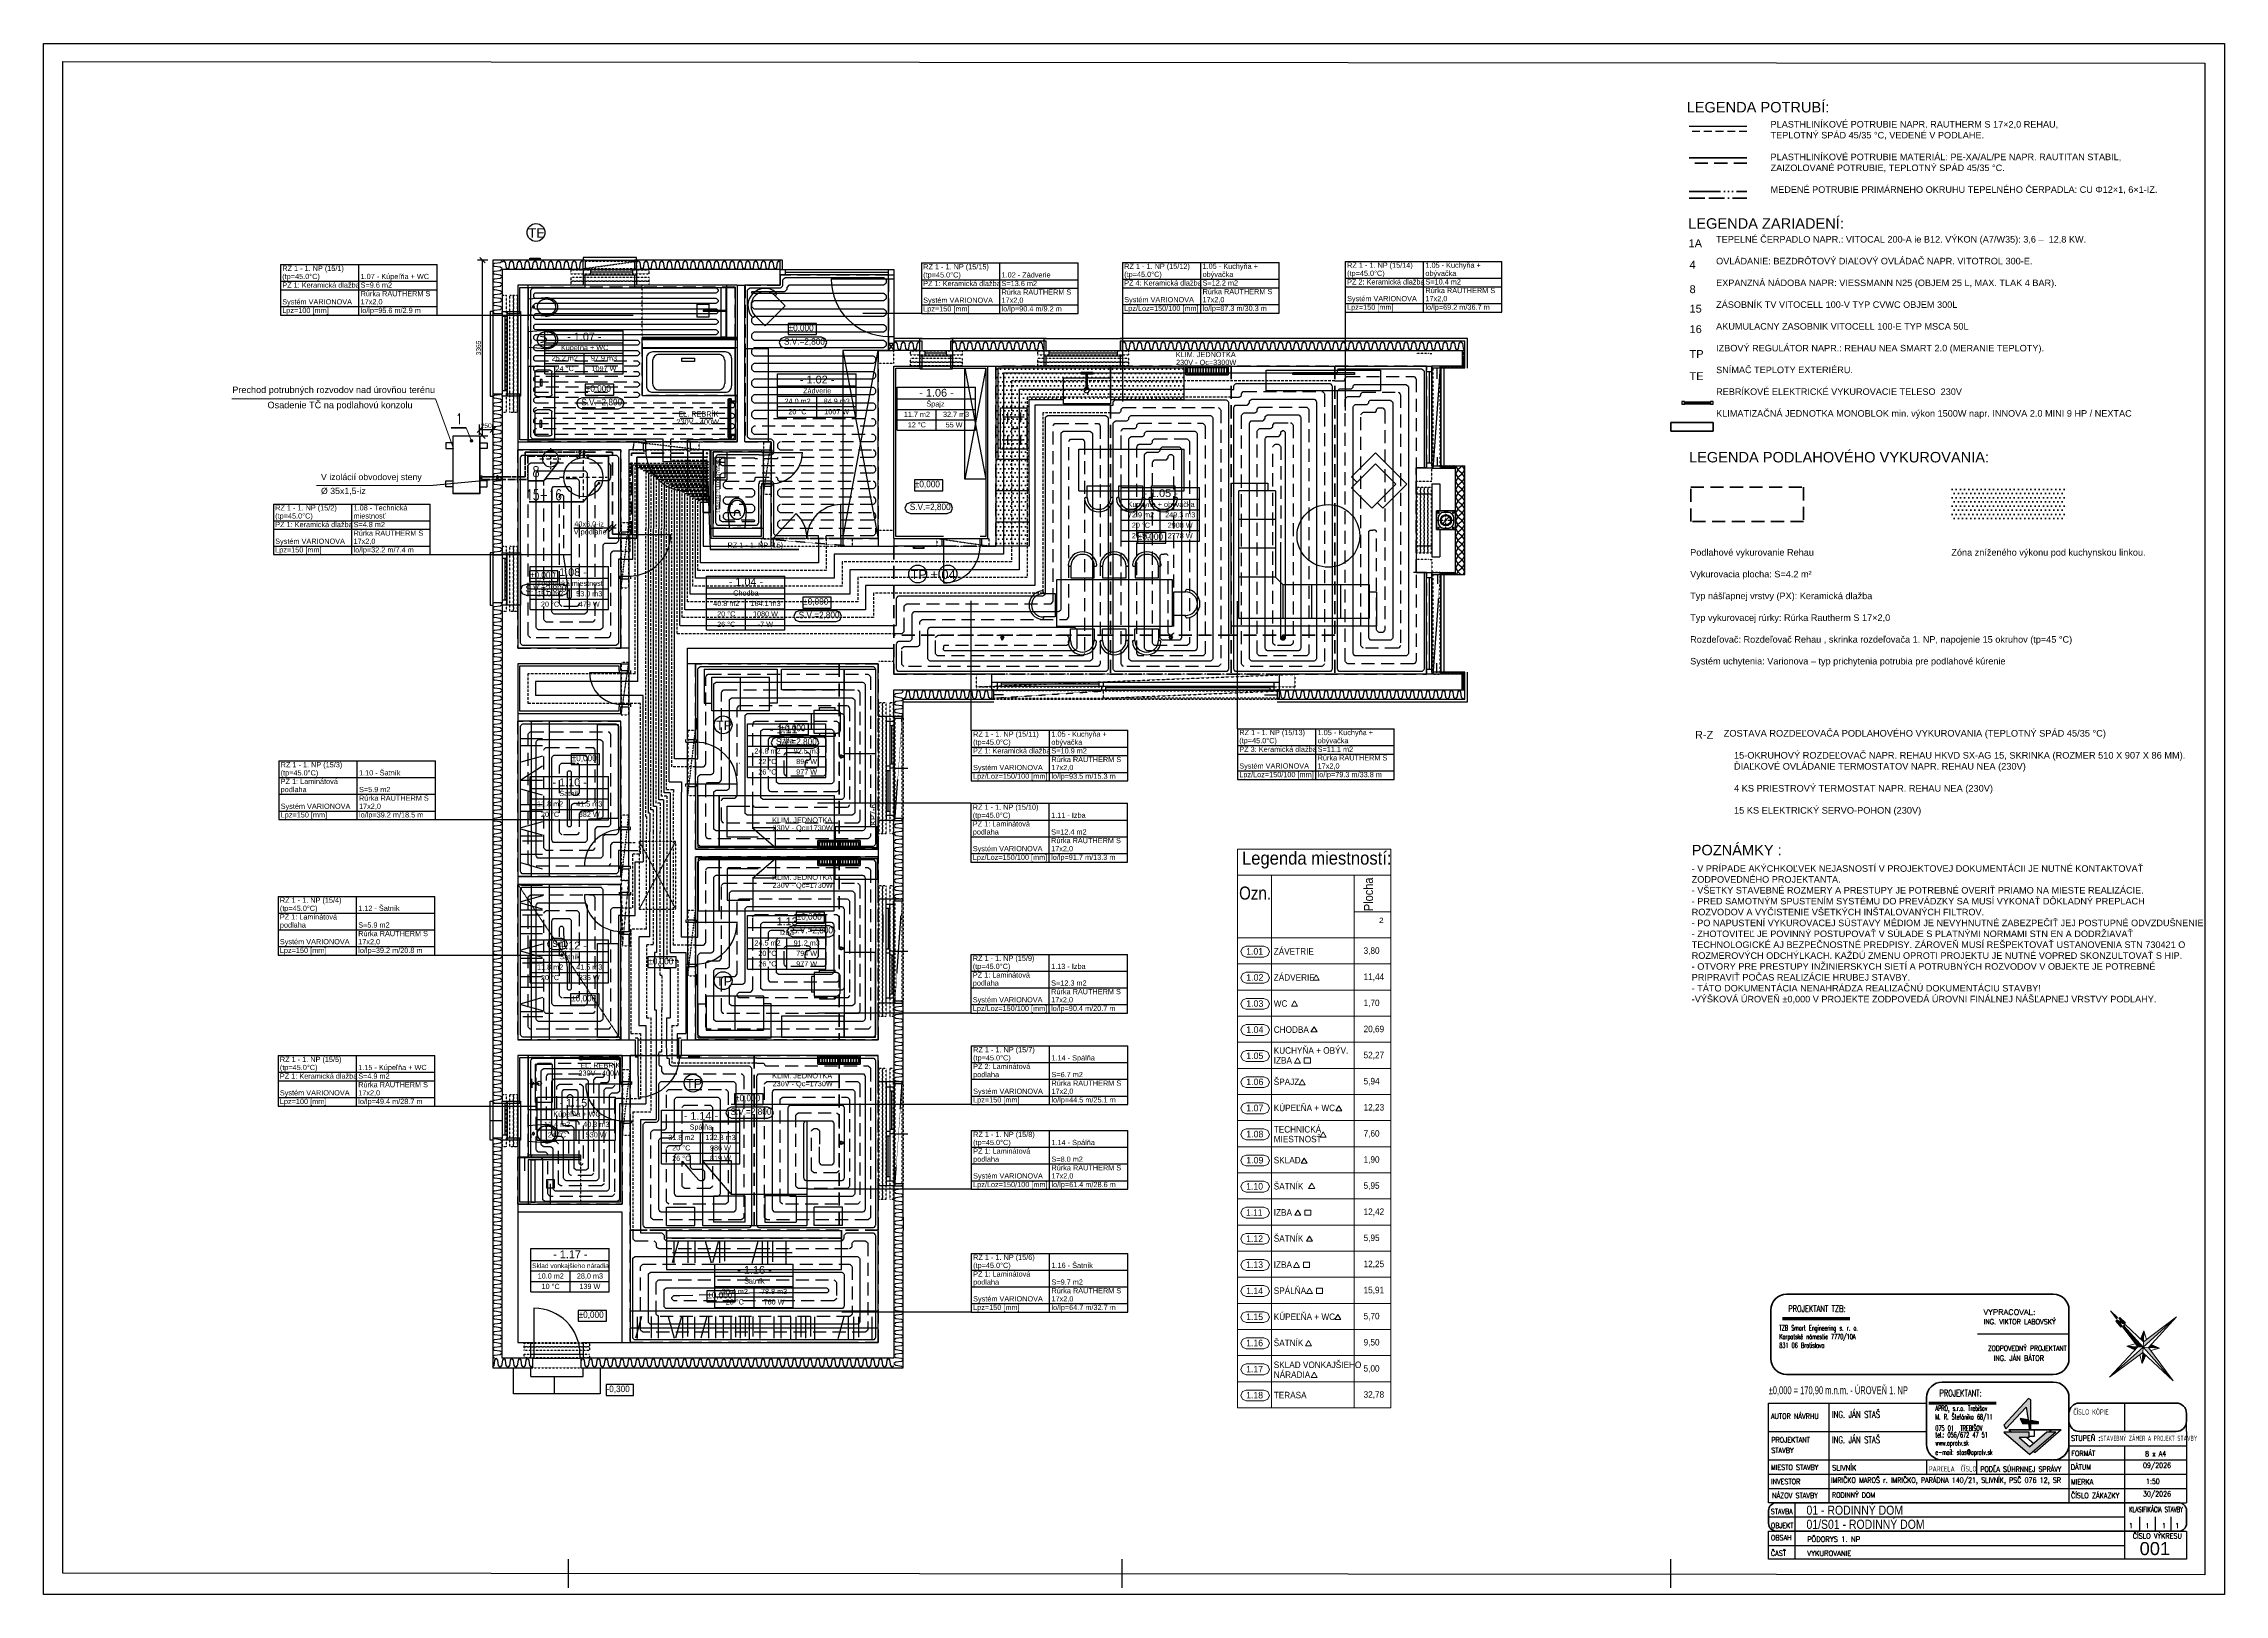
# Model space of a CAD drawing. Header units: millimetres. Extents: x 90740 to 167944, y -39332 to 25855.
# Drawn here: x 90740 to 132490, y -7270 to 22430 of the extents above; entities that cross this region are included whole.
import ezdxf

# ---------------------------------------------------------------- set-up
doc = ezdxf.new("R2010")
doc.units = ezdxf.units.MM
for name, pattern in [('ACAD_ISO06W100', [36, 24, -3, 0, -3, 0, -3, 0, -3]), ('ACAD_ISO11W100', [33, 12, -3, 12, -3, 0, -3]), ('BODKO__IARKOVAN___3MM', [5, 3, -1, 0, -1]), ('CARKOVANA', [0.21, 0.15, -0.06]), ('Carkovana 0.5x', [0.14, 0.1, -0.04]), ('Cerchovana 0.5x', [0.18, 0.1, -0.04, 0, -0.04]), ('DASH', [75, 50, -25]), ('TECKOVANA', [0.06, 0, -0.06]), ('Teckovana 0.5x', [0.04, 0, -0.04])]:
    doc.linetypes.add(name, pattern=pattern)
doc.layers.get('Defpoints').update_dxf_attribs({"color": 242})
for name, color, linetype in [('1__NP___MIESTNOSTIUK', 7, 'Continuous'), ('1__NP___ROZDE_OVA_E', 7, 'Continuous'), ('1__NP___VYKUROVACIE_TELES_', 7, 'Continuous'), ('DILATA_N___K_RY', 7, 'Continuous'), ('koty1', 7, 'Continuous'), ('ODVODN__POTRUBIE', 7, 'Continuous'), ('ODVODN__POTRUBIE___PODL__VYK_', 7, 'Continuous'), ('OKRAJOV__DILAT_CIA_PDL', 2, 'Continuous'), ('OKRAJOV__Z_NY_', 7, 'Continuous'), ('PODLAHOVKA', 7, 'Continuous'), ('POLO_KY', 7, 'Continuous'), ('PR_VODN__POTRUBIE', 7, 'Continuous'), ('PR_VODN__POTRUBIE___PODL__VYK_', 7, 'Continuous'), ('TABU_KY', 7, 'Continuous'), ('UZLY_VYKUROVAC_CH_VETIEV', 7, 'Continuous'), ('vyk-KOTY', 4, 'Continuous'), ('vyk-privod-45 PODL', 1, 'Continuous'), ('vyk-privod2', 7, 'Continuous'), ('vyk-vratka-ZARIADENIE', 7, 'Continuous'), ('vyk-vratka_35°C PODL', 5, 'DASH'), ('XR$2$_65384', 7, 'Continuous'), ('Z_NA_PRECHODOV_CH_POTRUB_', 7, 'Continuous')]:
    doc.layers.add(name, color=color, linetype=linetype)
doc.layers.add('NETLAC', color=6, linetype='Continuous', plot=False)
for name, color, linetype, lineweight in [('PISMO-R', 6, 'Continuous', 9), ('ROZVOD', 1, 'Continuous', 50), ('Schedule Graphics', 7, 'Continuous', 9), ('vyk-privod-45', 240, 'Continuous', 40), ('vyk-tc-privod', 175, 'ACAD_ISO06W100', 40), ('vyk-tc-vratka', 30, 'ACAD_ISO11W100', 40), ('vyk-vratka_35°C', 132, 'DASH', 40), ('vyk_POPIS', 7, 'Continuous', 20), ('XR$1$hrubá', 252, 'Continuous', 13), ('XR$1$os', 252, 'Cerchovana 0.5x', 13), ('XR$1$STANDARD', 252, 'Continuous', 25), ('XR$1$tenká', 252, 'Continuous', 13), ('XR$1$Text 1_50', 252, 'Continuous', 25), ('XR$2$Filling', 7, 'Continuous', 13), ('XR$2$Legenda_ Popis', 7, 'Continuous', 25), ('XR$2$STANDARD', 7, 'Continuous', 25), ('XR$2$Text 1_50', 7, 'Continuous', 25), ('XR$2$Šrafy', 8, 'Continuous', 13)]:
    doc.layers.add(name, color=color, linetype=linetype, lineweight=lineweight)
doc.styles.add('ARIAL', font='arial.ttf')
doc.styles.add('ISOCP2', font='isocp2.shx')
doc.styles.add('ISOCP3', font='arial.ttf')
doc.styles.add('ISOCPEUR_4', font='isocpeur.ttf', dxfattribs={"height": 100})
doc.styles.add('ROMANS', font='romans.shx', dxfattribs={"width": 0.65, "height": 100})
doc.styles.get("Standard").update_dxf_attribs({"font": 'arial.ttf'})
doc.styles.add('TEXT125', font='romans.shx', dxfattribs={"width": 0.8, "height": 100})
doc.styles.add('TXT', font='txt.shx')
doc.dimstyles.new('CS_Priebežná_-_2_0_mm__stavbárska_čiarka_čERVENA', dxfattribs={"dimscale": 304.8, "dimtxt": 99.598118, "dimasz": 0.328084, "dimexe": 0.328084, "dimexo": 0.0625, "dimgap": 0, "dimtad": 1, "dimdec": 0, "dimrnd": 5, "dimzin": 0, "dimdsep": 46, "dimtxsty": 'ISOCPEUR_4', "dimblk1": 'OBLIQUE', "dimblk2": 'OBLIQUE', "dimsah": 1, "dimcen": 0.09, "dimazin": 0, "dimtfac": 1, "dimtdec": 4, "dimtix": 1, "dimtmove": 0, "dimatfit": 3, "dimfxl": 0.328084, "dimfxlon": 1, "dimtvp": 1, "dimtolj": 1, "dimtzin": 0, "dimarcsym": 2})

# ---------------------------------------------------------------- blocks, each defined once
blk = doc.blocks.new('A$C90b3fe5d')
at = {"layer": 'XR$1$STANDARD', "linetype": 'Continuous', "lineweight": -2}
for points in [[(98, 21623), (98, 21623), (98, 21623), (98, 21623)], [(98, 21473), (98, 21473), (98, 21473), (98, 21473)], [(98, 21323), (98, 21323), (98, 21323), (98, 21323)], [(242, 21707), (242, 21707), (242, 21707)], [(392, 21707), (392, 21707), (392, 21707), (392, 21707)], [(542, 21707), (542, 21707), (542, 21707), (542, 21707)], [(692, 21707), (692, 21707), (692, 21707), (692, 21707)], [(842, 21707), (842, 21707), (842, 21707), (842, 21707)], [(992, 21707), (992, 21707), (992, 21707), (992, 21707)], [(1142, 21707), (1142, 21707), (1142, 21707), (1142, 21707)], [(1292, 21707), (1292, 21707), (1292, 21707), (1292, 21707)], [(1442, 21707), (1442, 21707), (1442, 21707), (1442, 21707)], [(1592, 21707), (1592, 21707), (1592, 21707), (1592, 21707)], [(1742, 21707), (1742, 21707), (1742, 21707), (1742, 21707)], [(2817, 21707), (2817, 21707), (2817, 21707)], [(2967, 21707), (2967, 21707), (2967, 21707), (2967, 21707)], [(3117, 21707), (3117, 21707), (3117, 21707), (3117, 21707)], [(3267, 21707), (3267, 21707), (3267, 21707), (3267, 21707)], [(3417, 21707), (3417, 21707), (3417, 21707), (3417, 21707)], [(3567, 21707), (3567, 21707), (3567, 21707), (3567, 21707)], [(3717, 21707), (3717, 21707), (3717, 21707), (3717, 21707)], [(3867, 21707), (3867, 21707), (3867, 21707), (3867, 21707)], [(4017, 21707), (4017, 21707), (4017, 21707), (4017, 21707)], [(4167, 21707), (4167, 21707), (4167, 21707), (4167, 21707)], [(4317, 21707), (4317, 21707), (4317, 21707), (4317, 21707)], [(4467, 21707), (4467, 21707), (4467, 21707), (4467, 21707)], [(4617, 21707), (4617, 21707), (4617, 21707), (4617, 21707)], [(4767, 21707), (4767, 21707), (4767, 21707), (4767, 21707)], [(4917, 21707), (4917, 21707), (4917, 21707), (4917, 21707)], [(5067, 21707), (5067, 21707), (5067, 21707), (5067, 21707)], [(5217, 21707), (5217, 21707), (5217, 21707), (5217, 21707)], [(5367, 21707), (5367, 21707), (5367, 21707), (5367, 21707)], [(5517, 21707), (5517, 21707), (5517, 21707), (5517, 21707)], [(98, 21173), (98, 21173), (98, 21173), (98, 21173)], [(98, 21023), (98, 21023), (98, 21023), (98, 21023)], [(98, 20873), (98, 20873), (98, 20873), (98, 20873)], [(98, 20723), (98, 20723), (98, 20723)], [(7742, 20157), (7742, 20157), (7742, 20157)], [(7892, 20157), (7892, 20157), (7892, 20157), (7892, 20157)], [(8042, 20157), (8042, 20157), (8042, 20157), (8042, 20157)], [(8192, 20157), (8192, 20157), (8192, 20157), (8192, 20157)], [(8867, 20157), (8867, 20157), (8867, 20157)], [(9017, 20157), (9017, 20157), (9017, 20157), (9017, 20157)], [(9167, 20157), (9167, 20157), (9167, 20157), (9167, 20157)], [(9317, 20157), (9317, 20157), (9317, 20157), (9317, 20157)], [(9467, 20157), (9467, 20157), (9467, 20157), (9467, 20157)], [(9617, 20157), (9617, 20157), (9617, 20157), (9617, 20157)], [(9767, 20157), (9767, 20157), (9767, 20157), (9767, 20157)], [(9917, 20157), (9917, 20157), (9917, 20157), (9917, 20157)], [(10067, 20157), (10067, 20157), (10067, 20157), (10067, 20157)], [(10217, 20157), (10217, 20157), (10217, 20157), (10217, 20157)], [(10367, 20157), (10367, 20157), (10367, 20157), (10367, 20157)], [(10517, 20157), (10517, 20157), (10517, 20157), (10517, 20157)], [(12117, 20157), (12117, 20157), (12117, 20157)], [(12267, 20157), (12267, 20157), (12267, 20157), (12267, 20157)], [(12417, 20157), (12417, 20157), (12417, 20157), (12417, 20157)], [(12567, 20157), (12567, 20157), (12567, 20157), (12567, 20157)], [(12717, 20157), (12717, 20157), (12717, 20157), (12717, 20157)], [(12867, 20157), (12867, 20157), (12867, 20157), (12867, 20157)], [(13017, 20157), (13017, 20157), (13017, 20157), (13017, 20157)], [(13167, 20157), (13167, 20157), (13167, 20157), (13167, 20157)], [(13317, 20157), (13317, 20157), (13317, 20157), (13317, 20157)], [(13467, 20157), (13467, 20157), (13467, 20157), (13467, 20157)], [(13617, 20157), (13617, 20157), (13617, 20157), (13617, 20157)], [(13767, 20157), (13767, 20157), (13767, 20157), (13767, 20157)], [(13917, 20157), (13917, 20157), (13917, 20157), (13917, 20157)], [(14067, 20157), (14067, 20157), (14067, 20157), (14067, 20157)], [(14217, 20157), (14217, 20157), (14217, 20157), (14217, 20157)], [(14367, 20157), (14367, 20157), (14367, 20157), (14367, 20157)], [(14517, 20157), (14517, 20157), (14517, 20157), (14517, 20157)], [(14667, 20157), (14667, 20157), (14667, 20157), (14667, 20157)], [(14817, 20157), (14817, 20157), (14817, 20157), (14817, 20157)], [(14967, 20157), (14967, 20157), (14967, 20157), (14967, 20157)], [(15117, 20157), (15117, 20157), (15117, 20157), (15117, 20157)], [(15267, 20157), (15267, 20157), (15267, 20157), (15267, 20157)], [(15417, 20157), (15417, 20157), (15417, 20157), (15417, 20157)], [(15567, 20157), (15567, 20157), (15567, 20157), (15567, 20157)], [(15717, 20157), (15717, 20157), (15717, 20157), (15717, 20157)], [(15867, 20157), (15867, 20157), (15867, 20157), (15867, 20157)], [(16017, 20157), (16017, 20157), (16017, 20157), (16017, 20157)], [(16167, 20157), (16167, 20157), (16167, 20157), (16167, 20157)], [(16317, 20157), (16317, 20157), (16317, 20157), (16317, 20157)], [(16467, 20157), (16467, 20157), (16467, 20157), (16467, 20157)], [(16617, 20157), (16617, 20157), (16617, 20157), (16617, 20157)], [(16767, 20157), (16767, 20157), (16767, 20157), (16767, 20157)], [(16917, 20157), (16917, 20157), (16917, 20157), (16917, 20157)], [(17067, 20157), (17067, 20157), (17067, 20157), (17067, 20157)], [(17217, 20157), (17217, 20157), (17217, 20157), (17217, 20157)], [(17367, 20157), (17367, 20157), (17367, 20157), (17367, 20157)], [(17517, 20157), (17517, 20157), (17517, 20157), (17517, 20157)], [(17667, 20157), (17667, 20157), (17667, 20157), (17667, 20157)], [(17817, 20157), (17817, 20157), (17817, 20157), (17817, 20157)], [(17967, 20157), (17967, 20157), (17967, 20157), (17967, 20157)], [(18117, 20157), (18117, 20157), (18117, 20157), (18117, 20157)], [(18267, 20157), (18267, 20157), (18267, 20157), (18267, 20157)], [(18417, 20157), (18417, 20157), (18417, 20157), (18417, 20157)], [(18567, 20157), (18567, 20157), (18567, 20157), (18567, 20157)], [(18222, 19705), (18222, 19705), (18222, 19705)], [(18257, 19705), (18257, 19705), (18257, 19705), (18257, 19705)], [(18292, 19705), (18292, 19705), (18292, 19705), (18292, 19705)], [(18327, 19705), (18327, 19705), (18327, 19705), (18327, 19705)], [(18362, 19705), (18362, 19705), (18362, 19705), (18362, 19705)], [(18397, 19705), (18397, 19705), (18397, 19705), (18397, 19705)], [(18432, 19705), (18432, 19705), (18432, 19705), (18432, 19705)], [(18467, 19705), (18467, 19705), (18467, 19705), (18467, 19705)], [(18502, 19705), (18502, 19705), (18502, 19705), (18502, 19705)], [(18537, 19705), (18537, 19705), (18537, 19705), (18537, 19705)], [(18572, 19705), (18572, 19705), (18572, 19705), (18572, 19705)], [(18607, 19705), (18607, 19705), (18607, 19705), (18607, 19705)], [(18654, 20013), (18654, 20013), (18654, 20013)], [(18654, 19978), (18654, 19978), (18654, 19978), (18654, 19978)], [(18654, 19943), (18654, 19943), (18654, 19943), (18654, 19943)], [(18654, 19908), (18654, 19908), (18654, 19908), (18654, 19908)], [(18654, 19873), (18654, 19873), (18654, 19873), (18654, 19873)], [(18654, 19838), (18654, 19838), (18654, 19838), (18654, 19838)], [(18654, 19803), (18654, 19803), (18654, 19803), (18654, 19803)], [(18654, 19768), (18654, 19768), (18654, 19768), (18654, 19768)], [(18654, 19733), (18654, 19733), (18654, 19733), (18654, 19733)], [(18654, 19698), (18654, 19698), (18654, 19698), (18654, 19698)], [(98, 19098), (98, 19098), (98, 19098), (98, 19098)], [(98, 18948), (98, 18948), (98, 18948), (98, 18948)], [(98, 18798), (98, 18798), (98, 18798), (98, 18798)], [(98, 18648), (98, 18648), (98, 18648), (98, 18648)], [(98, 18498), (98, 18498), (98, 18498), (98, 18498)], [(98, 18348), (98, 18348), (98, 18348), (98, 18348)], [(98, 18198), (98, 18198), (98, 18198), (98, 18198)], [(98, 18048), (98, 18048), (98, 18048), (98, 18048)], [(98, 17898), (98, 17898), (98, 17898), (98, 17898)], [(98, 17748), (98, 17748), (98, 17748), (98, 17748)], [(98, 17598), (98, 17598), (98, 17598), (98, 17598)], [(98, 17448), (98, 17448), (98, 17448), (98, 17448)], [(98, 17298), (98, 17298), (98, 17298), (98, 17298)], [(98, 17148), (98, 17148), (98, 17148), (98, 17148)], [(98, 16998), (98, 16998), (98, 16998), (98, 16998)], [(98, 16848), (98, 16848), (98, 16848), (98, 16848)], [(98, 16698), (98, 16698), (98, 16698), (98, 16698)], [(98, 16548), (98, 16548), (98, 16548), (98, 16548)], [(98, 16398), (98, 16398), (98, 16398), (98, 16398)], [(98, 16248), (98, 16248), (98, 16248), (98, 16248)], [(98, 16098), (98, 16098), (98, 16098)], [(98, 15048), (98, 15048), (98, 15048), (98, 15048)], [(98, 14898), (98, 14898), (98, 14898), (98, 14898)], [(98, 14748), (98, 14748), (98, 14748), (98, 14748)], [(98, 14598), (98, 14598), (98, 14598), (98, 14598)], [(98, 14448), (98, 14448), (98, 14448), (98, 14448)], [(98, 14298), (98, 14298), (98, 14298), (98, 14298)], [(98, 14148), (98, 14148), (98, 14148), (98, 14148)], [(98, 13998), (98, 13998), (98, 13998), (98, 13998)], [(98, 13848), (98, 13848), (98, 13848), (98, 13848)], [(18222, 13845), (18222, 13845), (18222, 13845)], [(18257, 13845), (18257, 13845), (18257, 13845), (18257, 13845)], [(18292, 13845), (18292, 13845), (18292, 13845), (18292, 13845)], [(18327, 13845), (18327, 13845), (18327, 13845), (18327, 13845)], [(18362, 13845), (18362, 13845), (18362, 13845), (18362, 13845)], [(18397, 13845), (18397, 13845), (18397, 13845), (18397, 13845)], [(18432, 13845), (18432, 13845), (18432, 13845), (18432, 13845)], [(18467, 13845), (18467, 13845), (18467, 13845), (18467, 13845)], [(18502, 13845), (18502, 13845), (18502, 13845), (18502, 13845)], [(18537, 13845), (18537, 13845), (18537, 13845), (18537, 13845)], [(18572, 13845), (18572, 13845), (18572, 13845), (18572, 13845)], [(18607, 13845), (18607, 13845), (18607, 13845), (18607, 13845)], [(18654, 13853), (18654, 13853), (18654, 13853)], [(18654, 13818), (18654, 13818), (18654, 13818), (18654, 13818)], [(18654, 13783), (18654, 13783), (18654, 13783), (18654, 13783)], [(98, 13698), (98, 13698), (98, 13698), (98, 13698)], [(98, 13548), (98, 13548), (98, 13548), (98, 13548)], [(98, 13398), (98, 13398), (98, 13398), (98, 13398)], [(7886, 13513), (7886, 13513), (7886, 13513)], [(7886, 13363), (7886, 13363), (7886, 13363), (7886, 13363)], [(7967, 13369), (7967, 13369), (7967, 13369), (7967, 13369)], [(8117, 13369), (8117, 13369), (8117, 13369), (8117, 13369)], [(8267, 13369), (8267, 13369), (8267, 13369), (8267, 13369)], [(8417, 13369), (8417, 13369), (8417, 13369), (8417, 13369)], [(8567, 13369), (8567, 13369), (8567, 13369), (8567, 13369)], [(8717, 13369), (8717, 13369), (8717, 13369), (8717, 13369)], [(8867, 13369), (8867, 13369), (8867, 13369), (8867, 13369)], [(9017, 13369), (9017, 13369), (9017, 13369), (9017, 13369)], [(9167, 13369), (9167, 13369), (9167, 13369), (9167, 13369)], [(9317, 13369), (9317, 13369), (9317, 13369), (9317, 13369)], [(9467, 13369), (9467, 13369), (9467, 13369), (9467, 13369)], [(9617, 13369), (9617, 13369), (9617, 13369)], [(15222, 13369), (15222, 13369), (15222, 13369), (15222, 13369)], [(15372, 13369), (15372, 13369), (15372, 13369), (15372, 13369)], [(15522, 13369), (15522, 13369), (15522, 13369), (15522, 13369)], [(15672, 13369), (15672, 13369), (15672, 13369), (15672, 13369)], [(15822, 13369), (15822, 13369), (15822, 13369), (15822, 13369)], [(15972, 13369), (15972, 13369), (15972, 13369), (15972, 13369)], [(16122, 13369), (16122, 13369), (16122, 13369), (16122, 13369)], [(16272, 13369), (16272, 13369), (16272, 13369), (16272, 13369)], [(16422, 13369), (16422, 13369), (16422, 13369), (16422, 13369)], [(16572, 13369), (16572, 13369), (16572, 13369), (16572, 13369)], [(16722, 13369), (16722, 13369), (16722, 13369), (16722, 13369)], [(16872, 13369), (16872, 13369), (16872, 13369), (16872, 13369)], [(17022, 13369), (17022, 13369), (17022, 13369), (17022, 13369)], [(17172, 13369), (17172, 13369), (17172, 13369), (17172, 13369)], [(17322, 13369), (17322, 13369), (17322, 13369), (17322, 13369)], [(17472, 13369), (17472, 13369), (17472, 13369), (17472, 13369)], [(17622, 13369), (17622, 13369), (17622, 13369), (17622, 13369)], [(17772, 13369), (17772, 13369), (17772, 13369), (17772, 13369)], [(17922, 13369), (17922, 13369), (17922, 13369), (17922, 13369)], [(18072, 13369), (18072, 13369), (18072, 13369), (18072, 13369)], [(18222, 13369), (18222, 13369), (18222, 13369), (18222, 13369)], [(18372, 13369), (18372, 13369), (18372, 13369), (18372, 13369)], [(18522, 13369), (18522, 13369), (18522, 13369), (18522, 13369)], [(18654, 13748), (18654, 13748), (18654, 13748), (18654, 13748)], [(18654, 13713), (18654, 13713), (18654, 13713), (18654, 13713)], [(18654, 13678), (18654, 13678), (18654, 13678), (18654, 13678)], [(18654, 13643), (18654, 13643), (18654, 13643), (18654, 13643)], [(18654, 13608), (18654, 13608), (18654, 13608), (18654, 13608)], [(18654, 13573), (18654, 13573), (18654, 13573), (18654, 13573)], [(18654, 13538), (18654, 13538), (18654, 13538), (18654, 13538)], [(18672, 13369), (18672, 13369), (18672, 13369)], [(98, 13248), (98, 13248), (98, 13248), (98, 13248)], [(98, 13098), (98, 13098), (98, 13098), (98, 13098)], [(98, 12948), (98, 12948), (98, 12948), (98, 12948)], [(7886, 13213), (7886, 13213), (7886, 13213), (7886, 13213)], [(7886, 13063), (7886, 13063), (7886, 13063), (7886, 13063)], [(98, 12798), (98, 12798), (98, 12798), (98, 12798)], [(98, 12648), (98, 12648), (98, 12648), (98, 12648)], [(98, 12498), (98, 12498), (98, 12498), (98, 12498)], [(98, 12348), (98, 12348), (98, 12348), (98, 12348)], [(98, 12198), (98, 12198), (98, 12198), (98, 12198)], [(98, 12048), (98, 12048), (98, 12048), (98, 12048)], [(98, 11898), (98, 11898), (98, 11898), (98, 11898)], [(98, 11748), (98, 11748), (98, 11748), (98, 11748)], [(98, 11598), (98, 11598), (98, 11598), (98, 11598)], [(98, 11448), (98, 11448), (98, 11448), (98, 11448)], [(98, 11298), (98, 11298), (98, 11298), (98, 11298)], [(98, 11148), (98, 11148), (98, 11148), (98, 11148)], [(98, 10998), (98, 10998), (98, 10998), (98, 10998)], [(7886, 11013), (7886, 11013), (7886, 11013)], [(7886, 10863), (7886, 10863), (7886, 10863), (7886, 10863)], [(98, 10848), (98, 10848), (98, 10848), (98, 10848)], [(98, 10698), (98, 10698), (98, 10698), (98, 10698)], [(98, 10548), (98, 10548), (98, 10548), (98, 10548)], [(7886, 10713), (7886, 10713), (7886, 10713), (7886, 10713)], [(7886, 10563), (7886, 10563), (7886, 10563), (7886, 10563)], [(98, 10398), (98, 10398), (98, 10398), (98, 10398)], [(98, 10248), (98, 10248), (98, 10248), (98, 10248)], [(98, 10098), (98, 10098), (98, 10098), (98, 10098)], [(7886, 10413), (7886, 10413), (7886, 10413), (7886, 10413)], [(7886, 10263), (7886, 10263), (7886, 10263), (7886, 10263)], [(7886, 10113), (7886, 10113), (7886, 10113), (7886, 10113)], [(98, 9948), (98, 9948), (98, 9948), (98, 9948)], [(98, 9798), (98, 9798), (98, 9798), (98, 9798)], [(98, 9648), (98, 9648), (98, 9648), (98, 9648)], [(7886, 9963), (7886, 9963), (7886, 9963), (7886, 9963)], [(7886, 9813), (7886, 9813), (7886, 9813), (7886, 9813)], [(7886, 9663), (7886, 9663), (7886, 9663), (7886, 9663)], [(98, 9498), (98, 9498), (98, 9498), (98, 9498)], [(98, 9348), (98, 9348), (98, 9348), (98, 9348)], [(98, 9198), (98, 9198), (98, 9198), (98, 9198)], [(98, 9048), (98, 9048), (98, 9048), (98, 9048)], [(98, 8898), (98, 8898), (98, 8898), (98, 8898)], [(98, 8748), (98, 8748), (98, 8748), (98, 8748)], [(98, 8598), (98, 8598), (98, 8598), (98, 8598)], [(98, 8448), (98, 8448), (98, 8448), (98, 8448)], [(98, 8298), (98, 8298), (98, 8298), (98, 8298)], [(98, 8148), (98, 8148), (98, 8148), (98, 8148)], [(98, 7998), (98, 7998), (98, 7998), (98, 7998)], [(98, 7848), (98, 7848), (98, 7848), (98, 7848)], [(98, 7698), (98, 7698), (98, 7698), (98, 7698)], [(98, 7548), (98, 7548), (98, 7548), (98, 7548)], [(98, 7398), (98, 7398), (98, 7398), (98, 7398)], [(98, 7248), (98, 7248), (98, 7248), (98, 7248)], [(98, 7098), (98, 7098), (98, 7098), (98, 7098)], [(7886, 7513), (7886, 7513), (7886, 7513)], [(7886, 7363), (7886, 7363), (7886, 7363), (7886, 7363)], [(7886, 7213), (7886, 7213), (7886, 7213), (7886, 7213)], [(98, 6948), (98, 6948), (98, 6948), (98, 6948)], [(98, 6798), (98, 6798), (98, 6798), (98, 6798)], [(7886, 7063), (7886, 7063), (7886, 7063), (7886, 7063)], [(7886, 6913), (7886, 6913), (7886, 6913), (7886, 6913)], [(7886, 6763), (7886, 6763), (7886, 6763), (7886, 6763)], [(98, 6648), (98, 6648), (98, 6648), (98, 6648)], [(98, 6498), (98, 6498), (98, 6498), (98, 6498)], [(98, 6348), (98, 6348), (98, 6348), (98, 6348)], [(7886, 6613), (7886, 6613), (7886, 6613), (7886, 6613)], [(7886, 6463), (7886, 6463), (7886, 6463), (7886, 6463)], [(7886, 6313), (7886, 6313), (7886, 6313), (7886, 6313)], [(98, 6198), (98, 6198), (98, 6198), (98, 6198)], [(98, 6048), (98, 6048), (98, 6048), (98, 6048)], [(98, 5898), (98, 5898), (98, 5898), (98, 5898)], [(7886, 6163), (7886, 6163), (7886, 6163), (7886, 6163)], [(7886, 6013), (7886, 6013), (7886, 6013), (7886, 6013), (7886, 6013)], [(98, 5748), (98, 5748), (98, 5748), (98, 5748)], [(98, 5598), (98, 5598), (98, 5598)], [(98, 4913), (98, 4913), (98, 4913), (98, 4913)], [(98, 4763), (98, 4763), (98, 4763), (98, 4763)], [(98, 4613), (98, 4613), (98, 4613), (98, 4613)], [(98, 4463), (98, 4463), (98, 4463), (98, 4463)], [(98, 4313), (98, 4313), (98, 4313), (98, 4313)], [(98, 4163), (98, 4163), (98, 4163), (98, 4163)], [(98, 4013), (98, 4013), (98, 4013), (98, 4013)], [(98, 3863), (98, 3863), (98, 3863), (98, 3863)], [(7886, 4013), (7886, 4013), (7886, 4013)], [(7886, 3863), (7886, 3863), (7886, 3863), (7886, 3863)], [(98, 3713), (98, 3713), (98, 3713), (98, 3713)], [(98, 3563), (98, 3563), (98, 3563), (98, 3563)], [(98, 3413), (98, 3413), (98, 3413), (98, 3413)], [(7886, 3713), (7886, 3713), (7886, 3713), (7886, 3713)], [(7886, 3563), (7886, 3563), (7886, 3563), (7886, 3563)], [(7886, 3413), (7886, 3413), (7886, 3413), (7886, 3413)], [(98, 3263), (98, 3263), (98, 3263), (98, 3263)], [(98, 3113), (98, 3113), (98, 3113), (98, 3113)], [(98, 2963), (98, 2963), (98, 2963), (98, 2963)], [(7886, 3263), (7886, 3263), (7886, 3263), (7886, 3263)], [(7886, 3113), (7886, 3113), (7886, 3113), (7886, 3113)], [(7886, 2963), (7886, 2963), (7886, 2963), (7886, 2963)], [(98, 2813), (98, 2813), (98, 2813), (98, 2813)], [(98, 2663), (98, 2663), (98, 2663), (98, 2663)], [(98, 2513), (98, 2513), (98, 2513), (98, 2513)], [(7886, 2813), (7886, 2813), (7886, 2813), (7886, 2813)], [(7886, 2663), (7886, 2663), (7886, 2663), (7886, 2663)], [(7886, 2513), (7886, 2513), (7886, 2513), (7886, 2513)], [(98, 2363), (98, 2363), (98, 2363), (98, 2363)], [(98, 2213), (98, 2213), (98, 2213), (98, 2213)], [(7886, 2363), (7886, 2363), (7886, 2363), (7886, 2363)], [(7886, 2213), (7886, 2213), (7886, 2213), (7886, 2213)], [(98, 2063), (98, 2063), (98, 2063), (98, 2063)], [(98, 1913), (98, 1913), (98, 1913), (98, 1913)], [(98, 1763), (98, 1763), (98, 1763), (98, 1763)], [(7886, 2063), (7886, 2063), (7886, 2063), (7886, 2063)], [(7886, 1913), (7886, 1913), (7886, 1913), (7886, 1913)], [(7886, 1763), (7886, 1763), (7886, 1763), (7886, 1763)], [(98, 1613), (98, 1613), (98, 1613), (98, 1613)], [(98, 1463), (98, 1463), (98, 1463), (98, 1463)], [(98, 1313), (98, 1313), (98, 1313), (98, 1313)], [(7886, 1613), (7886, 1613), (7886, 1613), (7886, 1613)], [(7886, 1463), (7886, 1463), (7886, 1463), (7886, 1463)], [(7886, 1313), (7886, 1313), (7886, 1313), (7886, 1313)], [(98, 1163), (98, 1163), (98, 1163), (98, 1163)], [(98, 1013), (98, 1013), (98, 1013), (98, 1013)], [(98, 863), (98, 863), (98, 863), (98, 863)], [(7886, 1163), (7886, 1163), (7886, 1163), (7886, 1163)], [(7886, 1013), (7886, 1013), (7886, 1013), (7886, 1013)], [(7886, 863), (7886, 863), (7886, 863), (7886, 863)], [(82, 569), (82, 569), (82, 569), (82, 569)], [(98, 713), (98, 713), (98, 713)], [(232, 569), (232, 569), (232, 569), (232, 569)], [(382, 569), (382, 569), (382, 569), (382, 569)], [(532, 569), (532, 569), (532, 569), (532, 569)], [(682, 569), (682, 569), (682, 569), (682, 569)], [(832, 569), (832, 569), (832, 569)], [(1892, 569), (1892, 569), (1892, 569), (1892, 569)], [(2042, 569), (2042, 569), (2042, 569), (2042, 569)], [(2192, 569), (2192, 569), (2192, 569), (2192, 569)], [(2342, 569), (2342, 569), (2342, 569), (2342, 569)], [(2492, 569), (2492, 569), (2492, 569), (2492, 569)], [(2642, 569), (2642, 569), (2642, 569), (2642, 569)], [(2792, 569), (2792, 569), (2792, 569), (2792, 569)], [(2942, 569), (2942, 569), (2942, 569), (2942, 569)], [(3092, 569), (3092, 569), (3092, 569), (3092, 569)], [(3242, 569), (3242, 569), (3242, 569), (3242, 569)], [(3392, 569), (3392, 569), (3392, 569), (3392, 569)], [(3542, 569), (3542, 569), (3542, 569), (3542, 569)], [(3692, 569), (3692, 569), (3692, 569), (3692, 569)], [(3842, 569), (3842, 569), (3842, 569), (3842, 569)], [(3992, 569), (3992, 569), (3992, 569), (3992, 569)], [(4142, 569), (4142, 569), (4142, 569), (4142, 569)], [(4292, 569), (4292, 569), (4292, 569), (4292, 569)], [(4442, 569), (4442, 569), (4442, 569), (4442, 569)], [(4592, 569), (4592, 569), (4592, 569), (4592, 569)], [(4742, 569), (4742, 569), (4742, 569), (4742, 569)], [(4892, 569), (4892, 569), (4892, 569), (4892, 569)], [(5042, 569), (5042, 569), (5042, 569), (5042, 569)], [(5192, 569), (5192, 569), (5192, 569), (5192, 569)], [(5342, 569), (5342, 569), (5342, 569), (5342, 569)], [(5492, 569), (5492, 569), (5492, 569), (5492, 569)], [(5642, 569), (5642, 569), (5642, 569), (5642, 569)], [(5792, 569), (5792, 569), (5792, 569), (5792, 569)], [(5942, 569), (5942, 569), (5942, 569), (5942, 569)], [(6092, 569), (6092, 569), (6092, 569), (6092, 569)], [(6242, 569), (6242, 569), (6242, 569), (6242, 569)], [(6392, 569), (6392, 569), (6392, 569), (6392, 569)], [(6542, 569), (6542, 569), (6542, 569), (6542, 569)], [(6692, 569), (6692, 569), (6692, 569), (6692, 569)], [(6842, 569), (6842, 569), (6842, 569), (6842, 569)], [(6992, 569), (6992, 569), (6992, 569), (6992, 569)], [(7142, 569), (7142, 569), (7142, 569), (7142, 569)], [(7292, 569), (7292, 569), (7292, 569), (7292, 569)], [(7442, 569), (7442, 569), (7442, 569), (7442, 569)], [(7592, 569), (7592, 569), (7592, 569), (7592, 569)], [(7742, 569), (7742, 569), (7742, 569)], [(7886, 713), (7886, 713), (7886, 713), (7886, 713)], [(7886, 563), (7886, 563), (7886, 563), (7886, 563)]]:
    blk.add_hatch(color=256, dxfattribs=at).paths.add_polyline_path(points, flags=16)
at = {"layer": 'XR$1$hrubá', "linetype": 'Continuous', "lineweight": -2}
blk.add_3dface([(18132, 16583), (18132, 16943), (18492, 16943), (18492, 16583)], dxfattribs=at)
at = {"layer": 'XR$1$os', "linetype": 'Cerchovana 0.5x', "lineweight": -2}
for p, q in [((18127, 16763), (18497, 16763)), ((18312, 16578), (18312, 16948)), ((18312, 16578), (18312, 16948))]:
    blk.add_line(p, q, dxfattribs=at)
at = {"layer": 'XR$1$STANDARD', "linetype": 'Continuous', "lineweight": -2}
for p, q in [((62, 21743), (62, 20723)), ((1832, 21743), (62, 21743)), ((206, 21698), (242, 21725)), ((242, 21732), (232, 21740)), ((272, 21743), (242, 21707)), ((302, 21707), (272, 21743)), ((422, 21743), (392, 21707)), ((452, 21707), (422, 21743)), ((572, 21743), (542, 21707)), ((602, 21707), (572, 21743)), ((722, 21743), (692, 21707)), ((752, 21707), (722, 21743)), ((872, 21743), (842, 21707)), ((902, 21707), (872, 21743)), ((1022, 21743), (992, 21707)), ((1052, 21707), (1022, 21743)), ((1172, 21743), (1142, 21707)), ((1202, 21707), (1172, 21743)), ((1322, 21743), (1292, 21707)), ((1352, 21707), (1322, 21743)), ((1472, 21743), (1442, 21707)), ((1502, 21707), (1472, 21743)), ((1622, 21743), (1592, 21707)), ((1652, 21707), (1622, 21743)), ((1772, 21743), (1742, 21707)), ((1792, 21719), (1772, 21743)), ((1792, 21793), (1792, 21743)), ((2817, 21793), (1792, 21793)), ((1792, 21563), (1792, 21743)), ((1832, 21743), (1832, 21563)), ((2777, 21743), (2777, 21563)), ((5607, 21743), (2777, 21743)), ((2817, 21743), (2817, 21793)), ((2817, 21563), (2817, 21743)), ((2847, 21743), (2817, 21707)), ((2877, 21707), (2847, 21743)), ((2997, 21743), (2967, 21707)), ((3027, 21707), (2997, 21743)), ((3147, 21743), (3117, 21707)), ((3177, 21707), (3147, 21743)), ((3297, 21743), (3267, 21707)), ((3327, 21707), (3297, 21743)), ((3447, 21743), (3417, 21707)), ((3477, 21707), (3447, 21743)), ((3597, 21743), (3567, 21707)), ((3627, 21707), (3597, 21743)), ((3747, 21743), (3717, 21707)), ((3777, 21707), (3747, 21743)), ((3897, 21743), (3867, 21707)), ((3927, 21707), (3897, 21743)), ((4047, 21743), (4017, 21707)), ((4077, 21707), (4047, 21743)), ((4197, 21743), (4167, 21707)), ((4227, 21707), (4197, 21743)), ((4347, 21743), (4317, 21707)), ((4377, 21707), (4347, 21743)), ((4497, 21743), (4467, 21707)), ((4527, 21707), (4497, 21743)), ((4647, 21743), (4617, 21707)), ((4677, 21707), (4647, 21743)), ((4797, 21743), (4767, 21707)), ((4827, 21707), (4797, 21743)), ((4947, 21743), (4917, 21707)), ((4977, 21707), (4947, 21743)), ((5097, 21743), (5067, 21707)), ((5127, 21707), (5097, 21743)), ((5247, 21743), (5217, 21707)), ((5277, 21707), (5247, 21743)), ((5397, 21743), (5367, 21707)), ((5427, 21707), (5397, 21743)), ((5547, 21743), (5517, 21707)), ((5567, 21719), (5547, 21743)), ((5567, 21563), (5567, 21743)), ((5607, 21563), (5607, 21743)), ((98, 21683), (62, 21653)), ((62, 21653), (98, 21623)), ((98, 21533), (62, 21503)), ((62, 21503), (98, 21473)), ((98, 21383), (62, 21353)), ((62, 21353), (98, 21323)), ((98, 21683), (206, 21698)), ((206, 21609), (98, 21623)), ((98, 21533), (206, 21548)), ((206, 21459), (98, 21473)), ((98, 21383), (206, 21398)), ((206, 21309), (98, 21323)), ((242, 21582), (206, 21609)), ((206, 21548), (242, 21575)), ((242, 21432), (206, 21459)), ((206, 21398), (242, 21425)), ((242, 21282), (206, 21309)), ((242, 21563), (242, 20763)), ((1792, 21563), (242, 21563)), ((302, 21707), (317, 21599)), ((317, 21599), (344, 21563)), ((350, 21563), (377, 21599)), ((377, 21599), (392, 21707)), ((452, 21707), (467, 21599)), ((467, 21599), (494, 21563)), ((500, 21563), (527, 21599)), ((527, 21599), (542, 21707)), ((602, 21707), (617, 21599)), ((617, 21599), (644, 21563)), ((650, 21563), (677, 21599)), ((677, 21599), (692, 21707)), ((752, 21707), (767, 21599)), ((767, 21599), (794, 21563)), ((800, 21563), (827, 21599)), ((827, 21599), (842, 21707)), ((902, 21707), (917, 21599)), ((917, 21599), (944, 21563)), ((950, 21563), (977, 21599)), ((977, 21599), (992, 21707)), ((1052, 21707), (1067, 21599)), ((1067, 21599), (1094, 21563)), ((1100, 21563), (1127, 21599)), ((1127, 21599), (1142, 21707)), ((1202, 21707), (1217, 21599)), ((1217, 21599), (1244, 21563)), ((1250, 21563), (1277, 21599)), ((1277, 21599), (1292, 21707)), ((1352, 21707), (1367, 21599)), ((1367, 21599), (1394, 21563)), ((1400, 21563), (1427, 21599)), ((1427, 21599), (1442, 21707)), ((1502, 21707), (1517, 21599)), ((1517, 21599), (1544, 21563)), ((1550, 21563), (1577, 21599)), ((1577, 21599), (1592, 21707)), ((1652, 21707), (1667, 21599)), ((1667, 21599), (1694, 21563)), ((1700, 21563), (1727, 21599)), ((1727, 21599), (1742, 21707)), ((1832, 21563), (1792, 21563)), ((1792, 21563), (1792, 21263)), ((1792, 21463), (2817, 21463)), ((1832, 21563), (2777, 21563)), ((1832, 21223), (1832, 21463)), ((1942, 21463), (1942, 21563)), ((2742, 21513), (1942, 21513)), ((2742, 21463), (2742, 21563)), ((2777, 21563), (2817, 21563)), ((2777, 21463), (2777, 21223)), ((2817, 21563), (2817, 21263)), ((5567, 21563), (2817, 21563)), ((2877, 21707), (2892, 21599)), ((2892, 21599), (2919, 21563)), ((2925, 21563), (2952, 21599)), ((2952, 21599), (2967, 21707)), ((3027, 21707), (3042, 21599)), ((3042, 21599), (3069, 21563)), ((3075, 21563), (3102, 21599)), ((3102, 21599), (3117, 21707)), ((3177, 21707), (3192, 21599)), ((3192, 21599), (3219, 21563)), ((3225, 21563), (3252, 21599)), ((3252, 21599), (3267, 21707)), ((3327, 21707), (3342, 21599)), ((3342, 21599), (3369, 21563)), ((3375, 21563), (3402, 21599)), ((3402, 21599), (3417, 21707)), ((3477, 21707), (3492, 21599)), ((3492, 21599), (3519, 21563)), ((3525, 21563), (3552, 21599)), ((3552, 21599), (3567, 21707)), ((3627, 21707), (3642, 21599)), ((3642, 21599), (3669, 21563)), ((3675, 21563), (3702, 21599)), ((3702, 21599), (3717, 21707)), ((3777, 21707), (3792, 21599)), ((3792, 21599), (3819, 21563)), ((3825, 21563), (3852, 21599)), ((3852, 21599), (3867, 21707)), ((3927, 21707), (3942, 21599)), ((3942, 21599), (3969, 21563)), ((3975, 21563), (4002, 21599)), ((4002, 21599), (4017, 21707)), ((4077, 21707), (4092, 21599)), ((4092, 21599), (4119, 21563)), ((4125, 21563), (4152, 21599)), ((4152, 21599), (4167, 21707)), ((4227, 21707), (4242, 21599)), ((4242, 21599), (4269, 21563)), ((4275, 21563), (4302, 21599)), ((4302, 21599), (4317, 21707)), ((4377, 21707), (4392, 21599)), ((4392, 21599), (4419, 21563)), ((4425, 21563), (4452, 21599)), ((4452, 21599), (4467, 21707)), ((4527, 21707), (4542, 21599)), ((4542, 21599), (4569, 21563)), ((4575, 21563), (4602, 21599)), ((4602, 21599), (4617, 21707)), ((4677, 21707), (4692, 21599)), ((4692, 21599), (4719, 21563)), ((4725, 21563), (4752, 21599)), ((4752, 21599), (4767, 21707)), ((4827, 21707), (4842, 21599)), ((4842, 21599), (4869, 21563)), ((4875, 21563), (4902, 21599)), ((4902, 21599), (4917, 21707)), ((4977, 21707), (4992, 21599)), ((4992, 21599), (5019, 21563)), ((5025, 21563), (5052, 21599)), ((5052, 21599), (5067, 21707)), ((5127, 21707), (5142, 21599)), ((5142, 21599), (5169, 21563)), ((5175, 21563), (5202, 21599)), ((5202, 21599), (5217, 21707)), ((5277, 21707), (5292, 21599)), ((5292, 21599), (5319, 21563)), ((5325, 21563), (5352, 21599)), ((5352, 21599), (5367, 21707)), ((5427, 21707), (5442, 21599)), ((5442, 21599), (5469, 21563)), ((5475, 21563), (5502, 21599)), ((5502, 21599), (5517, 21707)), ((5567, 21263), (5567, 21563)), ((5567, 21563), (5607, 21563)), ((7642, 21463), (5567, 21463)), ((5607, 21563), (7742, 21563)), ((5667, 21463), (5667, 21563)), ((5667, 21513), (7642, 21513)), ((6542, 21383), (7742, 21383)), ((7642, 21463), (7642, 21563)), ((7642, 21463), (7742, 21463)), ((7642, 20153), (7642, 21463)), ((7742, 21563), (7742, 20193)), ((98, 21233), (62, 21203)), ((62, 21203), (98, 21173)), ((98, 21083), (62, 21053)), ((62, 21053), (98, 21023)), ((98, 20933), (62, 20903)), ((62, 20903), (98, 20873)), ((98, 21233), (206, 21248)), ((206, 21159), (98, 21173)), ((98, 21083), (206, 21098)), ((206, 21009), (98, 21023)), ((98, 20933), (206, 20948)), ((206, 21248), (242, 21275)), ((242, 21132), (206, 21159)), ((206, 21098), (242, 21125)), ((242, 20982), (206, 21009)), ((206, 20948), (242, 20975)), ((542, 21263), (542, 20763)), ((1792, 21263), (542, 21263)), ((582, 20723), (582, 21223)), ((582, 21223), (1832, 21223)), ((742, 18263), (742, 21263)), ((1070, 21023), (742, 20996)), ((742, 20996), (742, 20696)), ((792, 20848), (792, 20926)), ((916, 20878), (915, 20877)), ((915, 20877), (915, 20876)), ((915, 20876), (915, 20875)), ((917, 20881), (916, 20880)), ((916, 20880), (916, 20880)), ((916, 20880), (916, 20879)), ((916, 20879), (916, 20878)), ((918, 20885), (917, 20884)), ((917, 20884), (917, 20883)), ((917, 20883), (917, 20882)), ((917, 20882), (917, 20881)), ((919, 20888), (918, 20887)), ((918, 20887), (918, 20886)), ((918, 20886), (918, 20885)), ((920, 20890), (919, 20889)), ((919, 20889), (919, 20888)), ((919, 20888), (919, 20888)), ((921, 20893), (920, 20892)), ((920, 20892), (920, 20891)), ((920, 20891), (920, 20890)), ((922, 20895), (921, 20895)), ((921, 20895), (921, 20894)), ((921, 20894), (921, 20893)), ((923, 20898), (922, 20897)), ((922, 20897), (922, 20896)), ((922, 20896), (922, 20895)), ((924, 20900), (923, 20899)), ((923, 20899), (923, 20898)), ((925, 20902), (924, 20901)), ((924, 20901), (924, 20901)), ((924, 20901), (924, 20900)), ((926, 20904), (925, 20903)), ((925, 20903), (925, 20902)), ((927, 20906), (926, 20905)), ((926, 20905), (926, 20904)), ((928, 20908), (927, 20907)), ((927, 20907), (927, 20907)), ((927, 20907), (927, 20906)), ((929, 20910), (928, 20909)), ((928, 20909), (928, 20908)), ((930, 20911), (929, 20911)), ((929, 20911), (929, 20910)), ((931, 20913), (930, 20912)), ((930, 20912), (930, 20911)), ((932, 20915), (931, 20914)), ((931, 20914), (931, 20913)), ((933, 20916), (932, 20916)), ((932, 20916), (932, 20915)), ((934, 20918), (933, 20917)), ((933, 20917), (933, 20916)), ((935, 20920), (934, 20919)), ((934, 20919), (934, 20918)), ((936, 20921), (935, 20920)), ((935, 20920), (935, 20920)), ((937, 20923), (936, 20922)), ((936, 20922), (936, 20921)), ((938, 20923), (937, 20923)), ((939, 20925), (938, 20924)), ((938, 20924), (938, 20923)), ((940, 20926), (939, 20926)), ((939, 20926), (939, 20925)), ((941, 20928), (940, 20927)), ((940, 20927), (940, 20926)), ((942, 20929), (941, 20928)), ((943, 20930), (942, 20930)), ((942, 20930), (942, 20929)), ((944, 20932), (943, 20931)), ((943, 20931), (943, 20930)), ((945, 20932), (944, 20932)), ((946, 20934), (945, 20933)), ((945, 20933), (945, 20932)), ((947, 20935), (946, 20934)), ((948, 20936), (947, 20935)), ((947, 20935), (947, 20935)), ((949, 20937), (948, 20936)), ((950, 20938), (949, 20938)), ((949, 20938), (949, 20937)), ((951, 20939), (950, 20938)), ((952, 20940), (951, 20940)), ((951, 20940), (951, 20939)), ((953, 20941), (952, 20940)), ((954, 20942), (953, 20942)), ((953, 20942), (953, 20941)), ((955, 20943), (954, 20942)), ((956, 20944), (955, 20944)), ((955, 20944), (955, 20943)), ((957, 20945), (956, 20944)), ((958, 20946), (957, 20945)), ((959, 20947), (958, 20946)), ((958, 20946), (958, 20946)), ((960, 20948), (959, 20947)), ((961, 20949), (960, 20948)), ((960, 20948), (960, 20948)), ((962, 20950), (961, 20949)), ((963, 20950), (962, 20950)), ((964, 20952), (963, 20951)), ((963, 20951), (963, 20950)), ((965, 20952), (964, 20952)), ((966, 20953), (965, 20952)), ((967, 20954), (966, 20953)), ((968, 20955), (967, 20954)), ((967, 20954), (967, 20954)), ((969, 20955), (968, 20955)), ((970, 20956), (969, 20955)), ((971, 20957), (970, 20956)), ((972, 20958), (971, 20957)), ((971, 20957), (971, 20957)), ((973, 20958), (972, 20958)), ((974, 20959), (973, 20958)), ((975, 20960), (974, 20959)), ((976, 20961), (975, 20960)), ((975, 20960), (975, 20960)), ((977, 20961), (976, 20961)), ((978, 20962), (977, 20961)), ((979, 20963), (978, 20962)), ((980, 20963), (979, 20963)), ((981, 20964), (980, 20964)), ((980, 20964), (980, 20963)), ((982, 20965), (981, 20964)), ((983, 20965), (982, 20965)), ((984, 20966), (983, 20965)), ((985, 20966), (984, 20966)), ((986, 20967), (985, 20966)), ((987, 20968), (986, 20967)), ((986, 20967), (986, 20967)), ((988, 20968), (987, 20968)), ((989, 20969), (988, 20968)), ((990, 20970), (989, 20969)), ((991, 20970), (990, 20970)), ((992, 20971), (991, 20970)), ((993, 20971), (992, 20971)), ((994, 20972), (993, 20971)), ((995, 20972), (994, 20972)), ((996, 20973), (995, 20972)), ((995, 20972), (995, 20972)), ((997, 20973), (996, 20973)), ((998, 20974), (997, 20973)), ((999, 20974), (998, 20974)), ((1000, 20975), (999, 20974)), ((1001, 20975), (1000, 20975)), ((1002, 20976), (1001, 20975)), ((1003, 20976), (1002, 20976)), ((1004, 20977), (1003, 20976)), ((1005, 20977), (1004, 20977)), ((1006, 20978), (1005, 20977)), ((1007, 20978), (1006, 20978)), ((1008, 20978), (1007, 20978)), ((1009, 20979), (1008, 20978)), ((1010, 20979), (1009, 20979)), ((1011, 20980), (1010, 20979)), ((1012, 20980), (1011, 20980)), ((1013, 20980), (1012, 20980)), ((1014, 20981), (1013, 20981)), ((1013, 20981), (1013, 20980)), ((1015, 20982), (1014, 20981)), ((1016, 20982), (1015, 20982)), ((1017, 20982), (1016, 20982)), ((1018, 20983), (1017, 20982)), ((1019, 20983), (1018, 20983)), ((1020, 20983), (1019, 20983)), ((1021, 20984), (1020, 20983)), ((1022, 20984), (1021, 20984)), ((1023, 20985), (1022, 20984)), ((1025, 20985), (1023, 20985)), ((1026, 20985), (1025, 20985)), ((1027, 20986), (1026, 20985)), ((1028, 20986), (1027, 20986)), ((1029, 20986), (1028, 20986)), ((1030, 20987), (1029, 20986)), ((1031, 20987), (1030, 20987)), ((1032, 20987), (1031, 20987)), ((1033, 20987), (1032, 20987)), ((1034, 20988), (1033, 20987)), ((1035, 20988), (1034, 20988)), ((1036, 20988), (1035, 20988)), ((1037, 20989), (1036, 20988)), ((1038, 20989), (1037, 20989)), ((1039, 20989), (1038, 20989)), ((1040, 20989), (1039, 20989)), ((1041, 20990), (1040, 20989)), ((1042, 20990), (1041, 20990)), ((1043, 20990), (1042, 20990)), ((1044, 20990), (1043, 20990)), ((1045, 20991), (1044, 20990)), ((1047, 20991), (1045, 20991)), ((1048, 20991), (1047, 20991)), ((1049, 20991), (1048, 20991)), ((1050, 20992), (1049, 20991)), ((1051, 20992), (1050, 20992)), ((1052, 20992), (1051, 20992)), ((1053, 20992), (1052, 20992)), ((1054, 20992), (1053, 20992)), ((1055, 20993), (1054, 20992)), ((1056, 20993), (1055, 20993)), ((1057, 20993), (1056, 20993)), ((1059, 20993), (1057, 20993)), ((1060, 20993), (1059, 20993)), ((1061, 20993), (1060, 20993)), ((1062, 20994), (1061, 20993)), ((1063, 20994), (1062, 20994)), ((1064, 20994), (1063, 20994)), ((1065, 20994), (1064, 20994)), ((1066, 20994), (1065, 20994)), ((1067, 20994), (1066, 20994)), ((1069, 20994), (1067, 20994)), ((1070, 20995), (1069, 20994)), ((1071, 21023), (1070, 21023)), ((1071, 20995), (1070, 20995)), ((1072, 21023), (1071, 21023)), ((1072, 20995), (1071, 20995)), ((1074, 21023), (1072, 21023)), ((1073, 20995), (1072, 20995)), ((1074, 20995), (1073, 20995)), ((1075, 21023), (1074, 21023)), ((1075, 20995), (1074, 20995)), ((1077, 21023), (1075, 21023)), ((1077, 20995), (1075, 20995)), ((1079, 21023), (1077, 21023)), ((1078, 20995), (1077, 20995)), ((1079, 20995), (1078, 20995)), ((1080, 21023), (1079, 21023)), ((1080, 20995), (1079, 20995)), ((1082, 21022), (1080, 21023)), ((1081, 20995), (1080, 20995)), ((1082, 20995), (1081, 20995)), ((1083, 21022), (1082, 21022)), ((1083, 20995), (1082, 20995)), ((1085, 21022), (1083, 21022)), ((1085, 20996), (1083, 20995)), ((1086, 21022), (1085, 21022)), ((1086, 20996), (1085, 20996)), ((1088, 21022), (1086, 21022)), ((1087, 20996), (1086, 20996)), ((1088, 20996), (1087, 20996)), ((1089, 21022), (1088, 21022)), ((1089, 20996), (1088, 20996)), ((1091, 21022), (1089, 21022)), ((1090, 20996), (1089, 20996)), ((1092, 20996), (1090, 20996)), ((1092, 21022), (1091, 21022)), ((1094, 21022), (1092, 21022)), ((1093, 20996), (1092, 20996)), ((1092, 20996), (1092, 20996)), ((1094, 20996), (1093, 20996)), ((1095, 21022), (1094, 21022)), ((1095, 20996), (1094, 20996)), ((1097, 21022), (1095, 21022)), ((1096, 20996), (1095, 20996)), ((1097, 20996), (1096, 20996)), ((1098, 21021), (1097, 21022)), ((1098, 20996), (1097, 20996)), ((1100, 21021), (1098, 21021)), ((1100, 20995), (1098, 20996)), ((1101, 21021), (1100, 21021)), ((1101, 20995), (1100, 20995)), ((1103, 21021), (1101, 21021)), ((1102, 20995), (1101, 20995)), ((1103, 20995), (1102, 20995)), ((1104, 21021), (1103, 21021)), ((1104, 20995), (1103, 20995)), ((1106, 21021), (1104, 21021)), ((1105, 20995), (1104, 20995)), ((1107, 20995), (1105, 20995)), ((1107, 21021), (1106, 21021)), ((1109, 21020), (1107, 21021)), ((1108, 20995), (1107, 20995)), ((1109, 20995), (1108, 20995)), ((1110, 21020), (1109, 21020)), ((1110, 20995), (1109, 20995)), ((1112, 21020), (1110, 21020)), ((1111, 20995), (1110, 20995)), ((1112, 20995), (1111, 20995)), ((1113, 21020), (1112, 21020)), ((1113, 20995), (1112, 20995)), ((1115, 21020), (1113, 21020)), ((1114, 20994), (1113, 20995)), ((1116, 20994), (1114, 20994)), ((1116, 21019), (1115, 21020)), ((1118, 21019), (1116, 21019)), ((1117, 20994), (1116, 20994)), ((1118, 20994), (1117, 20994)), ((1119, 21019), (1118, 21019)), ((1119, 20994), (1118, 20994)), ((1121, 21019), (1119, 21019)), ((1120, 20994), (1119, 20994)), ((1121, 20994), (1120, 20994)), ((1122, 21019), (1121, 21019)), ((1122, 20993), (1121, 20994)), ((1124, 21018), (1122, 21019)), ((1123, 20993), (1122, 20993)), ((1125, 20993), (1123, 20993)), ((1125, 21018), (1124, 21018)), ((1126, 21018), (1125, 21018)), ((1126, 20993), (1125, 20993)), ((1128, 21018), (1126, 21018)), ((1127, 20993), (1126, 20993)), ((1128, 20993), (1127, 20993)), ((1129, 21017), (1128, 21018)), ((1129, 20992), (1128, 20993)), ((1131, 21017), (1129, 21017)), ((1130, 20992), (1129, 20992)), ((1131, 20992), (1130, 20992)), ((1132, 21017), (1131, 21017)), ((1132, 20992), (1131, 20992)), ((1134, 21016), (1132, 21017)), ((1133, 20992), (1132, 20992)), ((1134, 20991), (1133, 20992)), ((1135, 21016), (1134, 21016)), ((1135, 20991), (1134, 20991)), ((1136, 21016), (1135, 21016)), ((1137, 20991), (1135, 20991)), ((1138, 21016), (1136, 21016)), ((1138, 20991), (1137, 20991)), ((1139, 21015), (1138, 21016)), ((1139, 20990), (1138, 20991)), ((1141, 21015), (1139, 21015)), ((1140, 20990), (1139, 20990)), ((1141, 20990), (1140, 20990)), ((1142, 21015), (1141, 21015)), ((1142, 20990), (1141, 20990)), ((1144, 21014), (1142, 21015)), ((1143, 20989), (1142, 20990)), ((1144, 20989), (1143, 20989)), ((1145, 21014), (1144, 21014)), ((1145, 20989), (1144, 20989)), ((1146, 21014), (1145, 21014)), ((1146, 20989), (1145, 20989)), ((1148, 21013), (1146, 21014)), ((1147, 20988), (1146, 20989)), ((1148, 20988), (1147, 20988)), ((1149, 21013), (1148, 21013)), ((1149, 20988), (1148, 20988)), ((1151, 21013), (1149, 21013)), ((1150, 20987), (1149, 20988)), ((1151, 20987), (1150, 20987)), ((1152, 21012), (1151, 21013)), ((1152, 20987), (1151, 20987)), ((1153, 21012), (1152, 21012)), ((1153, 20987), (1152, 20987)), ((1155, 21012), (1153, 21012)), ((1154, 20986), (1153, 20987)), ((1155, 20986), (1154, 20986)), ((1156, 21011), (1155, 21012)), ((1157, 20986), (1155, 20986)), ((1157, 21011), (1156, 21011)), ((1159, 21010), (1157, 21011)), ((1158, 20985), (1157, 20986)), ((1159, 20985), (1158, 20985)), ((1160, 21010), (1159, 21010)), ((1160, 20985), (1159, 20985)), ((1161, 21010), (1160, 21010)), ((1161, 20984), (1160, 20985)), ((1163, 21009), (1161, 21010)), ((1162, 20984), (1161, 20984)), ((1163, 20983), (1162, 20984)), ((1164, 21009), (1163, 21009)), ((1164, 20983), (1163, 20983)), ((1166, 21008), (1164, 21009)), ((1165, 20983), (1164, 20983)), ((1166, 20982), (1165, 20983)), ((1167, 21008), (1166, 21008)), ((1167, 20982), (1166, 20982)), ((1168, 21007), (1167, 21008)), ((1168, 20982), (1167, 20982)), ((1170, 21007), (1168, 21007)), ((1169, 20981), (1168, 20982)), ((1170, 20981), (1169, 20981)), ((1171, 21007), (1170, 21007)), ((1171, 20980), (1170, 20981)), ((1172, 21006), (1171, 21007)), ((1172, 20980), (1171, 20980)), ((1173, 21006), (1172, 21006)), ((1172, 20980), (1172, 20980)), ((1175, 21005), (1173, 21006)), ((1173, 20979), (1172, 20980)), ((1174, 20979), (1173, 20979)), ((1175, 20978), (1174, 20979)), ((1176, 21005), (1175, 21005)), ((1176, 20978), (1175, 20978)), ((1177, 21004), (1176, 21005)), ((1177, 20978), (1176, 20978)), ((1179, 21004), (1177, 21004)), ((1178, 20977), (1177, 20978)), ((1179, 20977), (1178, 20977)), ((1180, 21003), (1179, 21004)), ((1180, 20976), (1179, 20977)), ((1181, 21003), (1180, 21003)), ((1181, 20976), (1180, 20976)), ((1183, 21002), (1181, 21003)), ((1182, 20975), (1181, 20976)), ((1183, 20975), (1182, 20975)), ((1184, 21002), (1183, 21002)), ((1184, 20974), (1183, 20975)), ((1185, 21001), (1184, 21002)), ((1185, 20974), (1184, 20974)), ((1186, 21001), (1185, 21001)), ((1186, 20973), (1185, 20974)), ((1188, 21000), (1186, 21001)), ((1187, 20973), (1186, 20973)), ((1188, 20972), (1187, 20973)), ((1189, 21000), (1188, 21000)), ((1189, 20972), (1188, 20972)), ((1190, 20999), (1189, 21000)), ((1190, 20971), (1189, 20972)), ((1189, 20972), (1189, 20972)), ((1191, 20999), (1190, 20999)), ((1191, 20971), (1190, 20971)), ((1193, 20998), (1191, 20999)), ((1192, 20970), (1191, 20971)), ((1193, 20970), (1192, 20970)), ((1194, 20998), (1193, 20998)), ((1194, 20969), (1193, 20970)), ((1195, 20997), (1194, 20998)), ((1195, 20968), (1194, 20969)), ((1196, 20997), (1195, 20997)), ((1196, 20968), (1195, 20968)), ((1198, 20996), (1196, 20997)), ((1197, 20967), (1196, 20968)), ((1198, 20966), (1197, 20967)), ((1197, 20967), (1197, 20967)), ((1199, 20995), (1198, 20996)), ((1199, 20966), (1198, 20966)), ((1200, 20995), (1199, 20995)), ((1200, 20965), (1199, 20966)), ((1201, 20994), (1200, 20995)), ((1201, 20965), (1200, 20965)), ((1202, 20994), (1201, 20994)), ((1202, 20964), (1201, 20965)), ((1204, 20993), (1202, 20994)), ((1203, 20964), (1202, 20964)), ((1204, 20963), (1203, 20964)), ((1205, 20993), (1204, 20993)), ((1205, 20962), (1204, 20963)), ((1204, 20963), (1204, 20963)), ((1206, 20992), (1205, 20993)), ((1206, 20961), (1205, 20962)), ((1207, 20991), (1206, 20992)), ((1207, 20961), (1206, 20961)), ((1208, 20991), (1207, 20991)), ((1208, 20960), (1207, 20961)), ((1210, 20990), (1208, 20991)), ((1209, 20960), (1208, 20960)), ((1209, 20959), (1209, 20960)), ((1210, 20958), (1209, 20959)), ((1211, 20990), (1210, 20990)), ((1211, 20958), (1210, 20958)), ((1212, 20989), (1211, 20990)), ((1212, 20957), (1211, 20958)), ((1213, 20988), (1212, 20989)), ((1213, 20957), (1212, 20957)), ((1214, 20988), (1213, 20988)), ((1213, 20956), (1213, 20957)), ((1214, 20955), (1213, 20956)), ((1215, 20987), (1214, 20988)), ((1215, 20955), (1214, 20955)), ((1217, 20986), (1215, 20987)), ((1216, 20954), (1215, 20955)), ((1217, 20953), (1216, 20954)), ((1216, 20954), (1216, 20954)), ((1218, 20986), (1217, 20986)), ((1218, 20952), (1217, 20953)), ((1219, 20985), (1218, 20986)), ((1219, 20952), (1218, 20952)), ((1220, 20984), (1219, 20985)), ((1220, 20951), (1219, 20952)), ((1221, 20984), (1220, 20984)), ((1220, 20950), (1220, 20951)), ((1221, 20950), (1220, 20950)), ((1222, 20983), (1221, 20984)), ((1222, 20949), (1221, 20950)), ((1223, 20982), (1222, 20983)), ((1223, 20948), (1222, 20949)), ((1224, 20982), (1223, 20982)), ((1224, 20947), (1223, 20948)), ((1223, 20948), (1223, 20948)), ((1226, 20981), (1224, 20982)), ((1225, 20946), (1224, 20947)), ((1226, 20945), (1225, 20946)), ((1225, 20946), (1225, 20946)), ((1227, 20980), (1226, 20981)), ((1227, 20944), (1226, 20945)), ((1228, 20980), (1227, 20980)), ((1228, 20944), (1227, 20944)), ((1229, 20979), (1228, 20980)), ((1228, 20943), (1228, 20944)), ((1229, 20942), (1228, 20943)), ((1230, 20978), (1229, 20979)), ((1230, 20942), (1229, 20942)), ((1231, 20978), (1230, 20978)), ((1230, 20941), (1230, 20942)), ((1231, 20940), (1230, 20941)), ((1232, 20977), (1231, 20978)), ((1232, 20940), (1231, 20940)), ((1233, 20976), (1232, 20977)), ((1232, 20939), (1232, 20940)), ((1233, 20938), (1232, 20939)), ((1234, 20975), (1233, 20976)), ((1234, 20938), (1233, 20938)), ((1235, 20975), (1234, 20975)), ((1234, 20937), (1234, 20938)), ((1235, 20936), (1234, 20937)), ((1236, 20974), (1235, 20975)), ((1236, 20935), (1235, 20936)), ((1237, 20973), (1236, 20974)), ((1237, 20934), (1236, 20935)), ((1236, 20935), (1236, 20935)), ((1238, 20973), (1237, 20973)), ((1238, 20933), (1237, 20934)), ((1239, 20972), (1238, 20973)), ((1238, 20932), (1238, 20933)), ((1239, 20932), (1238, 20932)), ((1240, 20971), (1239, 20972)), ((1240, 20931), (1239, 20932)), ((1241, 20970), (1240, 20971)), ((1240, 20930), (1240, 20931)), ((1241, 20930), (1240, 20930)), ((1242, 20970), (1241, 20970)), ((1241, 20929), (1241, 20930)), ((1242, 20928), (1241, 20929)), ((1243, 20969), (1242, 20970)), ((1243, 20927), (1242, 20928)), ((1244, 20968), (1243, 20969)), ((1243, 20926), (1243, 20927)), ((1244, 20926), (1243, 20926)), ((1245, 20967), (1244, 20968)), ((1244, 20925), (1244, 20926)), ((1245, 20924), (1244, 20925)), ((1246, 20967), (1245, 20967)), ((1245, 20923), (1245, 20924)), ((1246, 20923), (1245, 20923)), ((1247, 20966), (1246, 20967)), ((1247, 20922), (1246, 20923)), ((1248, 20965), (1247, 20966)), ((1247, 20921), (1247, 20922)), ((1248, 20920), (1247, 20921)), ((1249, 20964), (1248, 20965)), ((1249, 20919), (1248, 20920)), ((1248, 20920), (1248, 20920)), ((1250, 20963), (1249, 20964)), ((1249, 20918), (1249, 20919)), ((1250, 20917), (1249, 20918)), ((1251, 20963), (1250, 20963)), ((1250, 20916), (1250, 20917)), ((1251, 20916), (1250, 20916)), ((1252, 20962), (1251, 20963)), ((1251, 20915), (1251, 20916)), ((1252, 20914), (1251, 20915)), ((1253, 20961), (1252, 20962)), ((1252, 20913), (1252, 20914)), ((1253, 20912), (1252, 20913)), ((1254, 20960), (1253, 20961)), ((1253, 20911), (1253, 20912)), ((1254, 20911), (1253, 20911)), ((1255, 20959), (1254, 20960)), ((1254, 20910), (1254, 20911)), ((1255, 20909), (1254, 20910)), ((1256, 20959), (1255, 20959)), ((1255, 20908), (1255, 20909)), ((1256, 20907), (1255, 20908)), ((1257, 20958), (1256, 20959)), ((1257, 20906), (1256, 20907)), ((1256, 20907), (1256, 20907)), ((1258, 20957), (1257, 20958)), ((1257, 20905), (1257, 20906)), ((1257, 20904), (1257, 20905)), ((1258, 20903), (1257, 20904)), ((1258, 20956), (1258, 20957)), ((1259, 20955), (1258, 20956)), ((1258, 20902), (1258, 20903)), ((1259, 20901), (1258, 20902)), ((1260, 20955), (1259, 20955)), ((1259, 20900), (1259, 20901)), ((1259, 20901), (1259, 20901)), ((1260, 20899), (1259, 20900)), ((1261, 20954), (1260, 20955)), ((1260, 20898), (1260, 20899)), ((1261, 20897), (1260, 20898)), ((1262, 20953), (1261, 20954)), ((1261, 20896), (1261, 20897)), ((1261, 20895), (1261, 20896)), ((1262, 20895), (1261, 20895)), ((1263, 20952), (1262, 20953)), ((1262, 20894), (1262, 20895)), ((1262, 20893), (1262, 20894)), ((1263, 20892), (1262, 20893)), ((1264, 20951), (1263, 20952)), ((1263, 20891), (1263, 20892)), ((1263, 20890), (1263, 20891)), ((1264, 20889), (1263, 20890)), ((1265, 20950), (1264, 20951)), ((1264, 20888), (1264, 20889)), ((1265, 20887), (1264, 20888)), ((1264, 20888), (1264, 20888)), ((1265, 20949), (1265, 20950)), ((1266, 20949), (1265, 20949)), ((1265, 20886), (1265, 20887)), ((1265, 20885), (1265, 20886)), ((1266, 20884), (1265, 20885)), ((1267, 20948), (1266, 20949)), ((1266, 20883), (1266, 20884)), ((1266, 20882), (1266, 20883)), ((1266, 20881), (1266, 20882)), ((1267, 20880), (1266, 20881)), ((1268, 20947), (1267, 20948)), ((1267, 20879), (1267, 20880)), ((1267, 20880), (1267, 20880)), ((1267, 20878), (1267, 20879)), ((1268, 20877), (1267, 20878)), ((1269, 20946), (1268, 20947)), ((1268, 20876), (1268, 20877)), ((1268, 20875), (1268, 20876)), ((1270, 20945), (1269, 20946)), ((1270, 20944), (1270, 20945)), ((1271, 20943), (1270, 20944)), ((1272, 20942), (1271, 20943)), ((1273, 20942), (1272, 20942)), ((1273, 20941), (1273, 20942)), ((1274, 20940), (1273, 20941)), ((1275, 20939), (1274, 20940)), ((1276, 20938), (1275, 20939)), ((1276, 20937), (1276, 20938)), ((1277, 20936), (1276, 20937)), ((1278, 20935), (1277, 20936)), ((1279, 20934), (1278, 20935)), ((1279, 20933), (1279, 20934)), ((1280, 20933), (1279, 20933)), ((1281, 20932), (1280, 20933)), ((1282, 20931), (1281, 20932)), ((1282, 20930), (1282, 20931)), ((1283, 20929), (1282, 20930)), ((1284, 20928), (1283, 20929)), ((1284, 20927), (1284, 20928)), ((1285, 20926), (1284, 20927)), ((1286, 20925), (1285, 20926)), ((1286, 20924), (1286, 20925)), ((1287, 20923), (1286, 20924)), ((1287, 20922), (1287, 20923)), ((1288, 20921), (1287, 20922)), ((1289, 20920), (1288, 20921)), ((1289, 20919), (1289, 20920)), ((1290, 20918), (1289, 20919)), ((1290, 20917), (1290, 20918)), ((1291, 20916), (1290, 20917)), ((1292, 20915), (1291, 20916)), ((1292, 20914), (1292, 20915)), ((1293, 20913), (1292, 20914)), ((1293, 20912), (1293, 20913)), ((1294, 20911), (1293, 20912)), ((1294, 20910), (1294, 20911)), ((1295, 20909), (1294, 20910)), ((1295, 20908), (1295, 20909)), ((1296, 20907), (1295, 20908)), ((1296, 20906), (1296, 20907)), ((1297, 20905), (1296, 20906)), ((1297, 20904), (1297, 20905)), ((1298, 20903), (1297, 20904)), ((1298, 20902), (1298, 20903)), ((1299, 20901), (1298, 20902)), ((1299, 20900), (1299, 20901)), ((1300, 20899), (1299, 20900)), ((1300, 20898), (1300, 20899)), ((1300, 20897), (1300, 20898)), ((1301, 20896), (1300, 20897)), ((1301, 20895), (1301, 20896)), ((1302, 20894), (1301, 20895)), ((1302, 20893), (1302, 20894)), ((1302, 20892), (1302, 20893)), ((1303, 20891), (1302, 20892)), ((1303, 20890), (1303, 20891)), ((1303, 20889), (1303, 20890)), ((1304, 20888), (1303, 20889)), ((1304, 20887), (1304, 20888)), ((1304, 20886), (1304, 20887)), ((1305, 20885), (1304, 20886)), ((1305, 20884), (1305, 20885)), ((1305, 20882), (1305, 20884)), ((1306, 20881), (1305, 20882)), ((1306, 20880), (1306, 20881)), ((1306, 20879), (1306, 20880)), ((1307, 20878), (1306, 20879)), ((1307, 20877), (1307, 20878)), ((1307, 20876), (1307, 20877)), ((1307, 20875), (1307, 20876)), ((2777, 21223), (4702, 21223)), ((4742, 21263), (2817, 21263)), ((3978, 20655), (3978, 20902)), ((3978, 20902), (4201, 20902)), ((4201, 20902), (4201, 20655)), ((4435, 20783), (4435, 21223)), ((4435, 21223), (4524, 21223)), ((4435, 20266), (4435, 21223)), ((4524, 21223), (4524, 20266)), ((4542, 20263), (4542, 21263)), ((4702, 21223), (4702, 18303)), ((4742, 21263), (4892, 21263)), ((4742, 21263), (4742, 18263)), ((4892, 18263), (4892, 21263)), ((5567, 21263), (4892, 21263)), ((5488, 21081), (5468, 21062)), ((5468, 21062), (5659, 20870)), ((62, 20763), (12, 20763)), ((12, 20763), (12, 19138)), ((98, 20783), (62, 20753)), ((62, 20753), (98, 20723)), ((62, 20723), (242, 20723)), ((62, 20723), (62, 20723)), ((62, 20723), (62, 20723)), ((206, 20859), (98, 20873)), ((98, 20783), (206, 20798)), ((242, 20832), (206, 20859)), ((206, 20798), (242, 20825)), ((242, 20723), (242, 20763)), ((242, 20763), (542, 20763)), ((242, 20723), (242, 19178)), ((342, 20663), (242, 20663)), ((292, 20663), (292, 19238)), ((342, 20763), (342, 19138)), ((342, 20723), (582, 20723)), ((542, 20763), (542, 20763)), ((542, 20763), (542, 20763)), ((542, 20763), (592, 20763)), ((592, 20763), (592, 19138)), ((1070, 20673), (742, 20696)), ((792, 20848), (792, 20769)), ((823, 20851), (822, 20851)), ((822, 20851), (822, 20851)), ((822, 20851), (822, 20851)), ((822, 20851), (822, 20851)), ((822, 20851), (822, 20850)), ((822, 20850), (822, 20850)), ((822, 20850), (822, 20850)), ((822, 20850), (822, 20850)), ((822, 20850), (822, 20850)), ((822, 20850), (822, 20850)), ((822, 20850), (822, 20850)), ((822, 20850), (822, 20850)), ((822, 20850), (822, 20849)), ((822, 20849), (822, 20849)), ((822, 20849), (822, 20849)), ((822, 20849), (822, 20849)), ((822, 20849), (822, 20849)), ((822, 20849), (822, 20849)), ((822, 20849), (822, 20849)), ((822, 20849), (822, 20849)), ((822, 20849), (822, 20848)), ((822, 20848), (822, 20848)), ((822, 20848), (822, 20848)), ((822, 20848), (822, 20848)), ((822, 20848), (822, 20848)), ((822, 20848), (822, 20848)), ((822, 20848), (822, 20848)), ((822, 20848), (822, 20848)), ((822, 20848), (822, 20847)), ((822, 20847), (822, 20847)), ((822, 20847), (822, 20847)), ((822, 20847), (822, 20847)), ((822, 20847), (822, 20847)), ((822, 20847), (822, 20847)), ((822, 20847), (822, 20847)), ((822, 20847), (822, 20847)), ((822, 20847), (822, 20846)), ((822, 20846), (822, 20846)), ((822, 20846), (822, 20846)), ((822, 20846), (822, 20846)), ((822, 20846), (822, 20846)), ((822, 20846), (822, 20846)), ((822, 20846), (822, 20846)), ((822, 20846), (822, 20845)), ((822, 20845), (822, 20845)), ((822, 20845), (822, 20845)), ((822, 20845), (822, 20845)), ((822, 20845), (822, 20845)), ((822, 20845), (822, 20845)), ((822, 20845), (822, 20845)), ((822, 20845), (822, 20845)), ((822, 20845), (822, 20844)), ((822, 20844), (822, 20844)), ((822, 20844), (823, 20844)), ((824, 20855), (823, 20855)), ((823, 20855), (823, 20855)), ((823, 20855), (823, 20854)), ((823, 20854), (823, 20854)), ((823, 20854), (823, 20854)), ((823, 20854), (823, 20854)), ((823, 20854), (823, 20854)), ((823, 20854), (823, 20854)), ((823, 20854), (823, 20854)), ((823, 20854), (823, 20854)), ((823, 20854), (823, 20853)), ((823, 20853), (823, 20853)), ((823, 20853), (823, 20853)), ((823, 20853), (823, 20853)), ((823, 20853), (823, 20853)), ((823, 20853), (823, 20853)), ((823, 20853), (823, 20853)), ((823, 20853), (823, 20853)), ((823, 20853), (823, 20853)), ((823, 20853), (823, 20852)), ((823, 20852), (823, 20852)), ((823, 20852), (823, 20852)), ((823, 20852), (823, 20852)), ((823, 20852), (823, 20852)), ((823, 20852), (823, 20852)), ((823, 20852), (823, 20852)), ((823, 20852), (823, 20852)), ((823, 20852), (823, 20851)), ((823, 20851), (823, 20851)), ((823, 20851), (823, 20851)), ((823, 20851), (823, 20851)), ((823, 20844), (823, 20844)), ((823, 20844), (823, 20844)), ((823, 20844), (823, 20844)), ((823, 20844), (823, 20844)), ((823, 20844), (823, 20844)), ((823, 20844), (823, 20844)), ((823, 20844), (823, 20843)), ((823, 20843), (823, 20843)), ((823, 20843), (823, 20843)), ((823, 20843), (823, 20843)), ((823, 20843), (823, 20843)), ((823, 20843), (823, 20843)), ((823, 20843), (823, 20843)), ((823, 20843), (823, 20843)), ((823, 20843), (823, 20842)), ((823, 20842), (823, 20842)), ((823, 20842), (823, 20842)), ((823, 20842), (823, 20842)), ((823, 20842), (823, 20842)), ((823, 20842), (823, 20842)), ((823, 20842), (823, 20842)), ((823, 20842), (823, 20842)), ((823, 20842), (823, 20841)), ((823, 20841), (823, 20841)), ((823, 20841), (823, 20841)), ((823, 20841), (823, 20841)), ((823, 20841), (823, 20841)), ((823, 20841), (823, 20841)), ((823, 20841), (823, 20841)), ((823, 20841), (823, 20841)), ((823, 20841), (824, 20841)), ((825, 20857), (824, 20857)), ((824, 20857), (824, 20857)), ((824, 20857), (824, 20857)), ((824, 20857), (824, 20857)), ((824, 20857), (824, 20856)), ((824, 20856), (824, 20856)), ((824, 20856), (824, 20856)), ((824, 20856), (824, 20856)), ((824, 20856), (824, 20856)), ((824, 20856), (824, 20856)), ((824, 20856), (824, 20856)), ((824, 20856), (824, 20856)), ((824, 20856), (824, 20856)), ((824, 20856), (824, 20855)), ((824, 20855), (824, 20855)), ((824, 20855), (824, 20855)), ((824, 20855), (824, 20855)), ((824, 20855), (824, 20855)), ((824, 20855), (824, 20855)), ((824, 20855), (824, 20855)), ((824, 20841), (824, 20840)), ((824, 20840), (824, 20840)), ((824, 20840), (824, 20840)), ((824, 20840), (824, 20840)), ((824, 20840), (824, 20840)), ((824, 20840), (824, 20840)), ((824, 20840), (824, 20840)), ((824, 20840), (824, 20840)), ((824, 20840), (824, 20840)), ((824, 20840), (824, 20839)), ((824, 20839), (824, 20839)), ((824, 20839), (824, 20839)), ((824, 20839), (824, 20839)), ((824, 20839), (824, 20839)), ((824, 20839), (824, 20839)), ((824, 20839), (824, 20839)), ((824, 20839), (824, 20839)), ((824, 20839), (824, 20839)), ((824, 20839), (824, 20838)), ((824, 20838), (825, 20838)), ((826, 20859), (825, 20859)), ((825, 20859), (825, 20858)), ((825, 20858), (825, 20858)), ((825, 20858), (825, 20858)), ((825, 20858), (825, 20858)), ((825, 20858), (825, 20858)), ((825, 20858), (825, 20858)), ((825, 20858), (825, 20858)), ((825, 20858), (825, 20858)), ((825, 20858), (825, 20858)), ((825, 20858), (825, 20858)), ((825, 20858), (825, 20858)), ((825, 20858), (825, 20857)), ((825, 20857), (825, 20857)), ((825, 20857), (825, 20857)), ((825, 20857), (825, 20857)), ((825, 20857), (825, 20857)), ((825, 20838), (825, 20838)), ((825, 20838), (825, 20838)), ((825, 20838), (825, 20838)), ((825, 20838), (825, 20838)), ((825, 20838), (825, 20838)), ((825, 20838), (825, 20838)), ((825, 20838), (825, 20838)), ((825, 20838), (825, 20838)), ((825, 20838), (825, 20837)), ((825, 20837), (825, 20837)), ((825, 20837), (825, 20837)), ((825, 20837), (825, 20837)), ((825, 20837), (825, 20837)), ((825, 20837), (825, 20837)), ((825, 20837), (825, 20837)), ((825, 20837), (826, 20837)), ((827, 20860), (826, 20860)), ((826, 20860), (826, 20860)), ((826, 20860), (826, 20860)), ((826, 20860), (826, 20860)), ((826, 20860), (826, 20860)), ((826, 20860), (826, 20859)), ((826, 20859), (826, 20859)), ((826, 20859), (826, 20859)), ((826, 20859), (826, 20859)), ((826, 20859), (826, 20859)), ((826, 20859), (826, 20859)), ((826, 20859), (826, 20859)), ((826, 20859), (826, 20859)), ((826, 20859), (826, 20859)), ((826, 20859), (826, 20859)), ((826, 20837), (826, 20837)), ((826, 20837), (826, 20836)), ((826, 20836), (826, 20836)), ((826, 20836), (826, 20836)), ((826, 20836), (826, 20836)), ((826, 20836), (826, 20836)), ((826, 20836), (826, 20836)), ((826, 20836), (826, 20836)), ((826, 20836), (826, 20836)), ((826, 20836), (826, 20836)), ((826, 20836), (826, 20835)), ((826, 20835), (826, 20835)), ((826, 20835), (827, 20835)), ((828, 20861), (827, 20861)), ((827, 20861), (827, 20861)), ((827, 20861), (827, 20861)), ((827, 20861), (827, 20861)), ((827, 20861), (827, 20861)), ((827, 20861), (827, 20861)), ((827, 20861), (827, 20861)), ((827, 20861), (827, 20861)), ((827, 20861), (827, 20860)), ((827, 20860), (827, 20860)), ((827, 20860), (827, 20860)), ((827, 20860), (827, 20860)), ((827, 20860), (827, 20860)), ((827, 20860), (827, 20860)), ((827, 20835), (827, 20835)), ((827, 20835), (827, 20835)), ((827, 20835), (827, 20835)), ((827, 20835), (827, 20835)), ((827, 20835), (827, 20835)), ((827, 20835), (827, 20835)), ((827, 20835), (827, 20835)), ((827, 20835), (827, 20834)), ((827, 20834), (827, 20834)), ((827, 20834), (827, 20834)), ((827, 20834), (827, 20834)), ((827, 20834), (827, 20834)), ((827, 20834), (828, 20834)), ((829, 20862), (828, 20862)), ((828, 20862), (828, 20862)), ((828, 20862), (828, 20862)), ((828, 20862), (828, 20862)), ((828, 20862), (828, 20862)), ((828, 20862), (828, 20862)), ((828, 20862), (828, 20862)), ((828, 20862), (828, 20862)), ((828, 20862), (828, 20861)), ((828, 20861), (828, 20861)), ((828, 20861), (828, 20861)), ((828, 20834), (828, 20834)), ((828, 20834), (828, 20834)), ((828, 20834), (828, 20834)), ((828, 20834), (828, 20834)), ((828, 20834), (828, 20834)), ((828, 20834), (828, 20834)), ((828, 20834), (828, 20833)), ((828, 20833), (828, 20833)), ((828, 20833), (828, 20833)), ((828, 20833), (828, 20833)), ((828, 20833), (828, 20833)), ((828, 20833), (829, 20833)), ((830, 20863), (829, 20863)), ((829, 20863), (829, 20863)), ((829, 20863), (829, 20863)), ((829, 20863), (829, 20863)), ((829, 20863), (829, 20863)), ((829, 20863), (829, 20863)), ((829, 20863), (829, 20863)), ((829, 20863), (829, 20862)), ((829, 20862), (829, 20862)), ((829, 20862), (829, 20862)), ((829, 20862), (829, 20862)), ((829, 20833), (829, 20833)), ((829, 20833), (829, 20833)), ((829, 20833), (829, 20833)), ((829, 20833), (829, 20833)), ((829, 20833), (829, 20833)), ((829, 20833), (829, 20833)), ((829, 20833), (829, 20832)), ((829, 20832), (829, 20832)), ((829, 20832), (829, 20832)), ((829, 20832), (830, 20832)), ((831, 20864), (830, 20864)), ((830, 20864), (830, 20864)), ((830, 20864), (830, 20864)), ((830, 20864), (830, 20864)), ((830, 20864), (830, 20864)), ((830, 20864), (830, 20864)), ((830, 20864), (830, 20863)), ((830, 20863), (830, 20863)), ((830, 20863), (830, 20863)), ((830, 20863), (830, 20863)), ((830, 20863), (830, 20863)), ((830, 20863), (830, 20863)), ((830, 20832), (830, 20832)), ((830, 20832), (830, 20832)), ((830, 20832), (830, 20832)), ((830, 20832), (830, 20832)), ((830, 20832), (830, 20832)), ((830, 20832), (830, 20832)), ((830, 20832), (830, 20832)), ((830, 20832), (830, 20832)), ((830, 20832), (830, 20832)), ((830, 20832), (830, 20832)), ((830, 20832), (831, 20831)), ((832, 20865), (831, 20865)), ((831, 20865), (831, 20864)), ((831, 20864), (831, 20864)), ((831, 20864), (831, 20864)), ((831, 20864), (831, 20864)), ((831, 20864), (831, 20864)), ((831, 20864), (831, 20864)), ((831, 20831), (831, 20831)), ((831, 20831), (831, 20831)), ((831, 20831), (831, 20831)), ((831, 20831), (831, 20831)), ((831, 20831), (831, 20831)), ((831, 20831), (831, 20831)), ((831, 20831), (831, 20831)), ((831, 20831), (831, 20831)), ((831, 20831), (831, 20831)), ((831, 20831), (831, 20831)), ((831, 20831), (831, 20831)), ((831, 20831), (832, 20831)), ((833, 20865), (832, 20865)), ((832, 20865), (832, 20865)), ((832, 20865), (832, 20865)), ((832, 20865), (832, 20865)), ((832, 20865), (832, 20865)), ((832, 20865), (832, 20865)), ((832, 20865), (832, 20865)), ((832, 20865), (832, 20865)), ((832, 20865), (832, 20865)), ((832, 20865), (832, 20865)), ((832, 20831), (832, 20831)), ((832, 20831), (832, 20831)), ((832, 20831), (832, 20831)), ((832, 20831), (832, 20830)), ((832, 20830), (832, 20830)), ((832, 20830), (832, 20830)), ((832, 20830), (832, 20830)), ((832, 20830), (832, 20830)), ((832, 20830), (832, 20830)), ((832, 20830), (833, 20830)), ((834, 20866), (833, 20866)), ((833, 20866), (833, 20866)), ((833, 20866), (833, 20866)), ((833, 20866), (833, 20865)), ((833, 20865), (833, 20865)), ((833, 20865), (833, 20865)), ((833, 20865), (833, 20865)), ((833, 20865), (833, 20865)), ((833, 20865), (833, 20865)), ((833, 20830), (833, 20830)), ((833, 20830), (833, 20830)), ((833, 20830), (833, 20830)), ((833, 20830), (833, 20830)), ((833, 20830), (833, 20830)), ((833, 20830), (833, 20830)), ((833, 20830), (833, 20830)), ((833, 20830), (833, 20830)), ((833, 20830), (834, 20830)), ((835, 20866), (834, 20866)), ((834, 20866), (834, 20866)), ((834, 20866), (834, 20866)), ((834, 20866), (834, 20866)), ((834, 20866), (834, 20866)), ((834, 20866), (834, 20866)), ((834, 20866), (834, 20866)), ((834, 20866), (834, 20866)), ((834, 20866), (834, 20866)), ((834, 20830), (834, 20830)), ((834, 20830), (834, 20830)), ((834, 20830), (834, 20829)), ((834, 20829), (834, 20829)), ((834, 20829), (834, 20829)), ((834, 20829), (834, 20829)), ((834, 20829), (834, 20829)), ((834, 20829), (834, 20829)), ((834, 20829), (835, 20829)), ((836, 20867), (835, 20866)), ((835, 20866), (835, 20866)), ((835, 20866), (835, 20866)), ((835, 20866), (835, 20866)), ((835, 20866), (835, 20866)), ((835, 20866), (835, 20866)), ((835, 20866), (835, 20866)), ((835, 20866), (835, 20866)), ((835, 20866), (835, 20866)), ((835, 20829), (835, 20829)), ((835, 20829), (835, 20829)), ((835, 20829), (835, 20829)), ((835, 20829), (835, 20829)), ((835, 20829), (835, 20829)), ((835, 20829), (835, 20829)), ((835, 20829), (835, 20829)), ((835, 20829), (835, 20829)), ((835, 20829), (836, 20829)), ((837, 20867), (836, 20867)), ((836, 20867), (836, 20867)), ((836, 20867), (836, 20867)), ((836, 20867), (836, 20867)), ((836, 20867), (836, 20867)), ((836, 20867), (836, 20867)), ((836, 20867), (836, 20867)), ((836, 20867), (836, 20867)), ((836, 20829), (836, 20829)), ((836, 20829), (836, 20829)), ((836, 20829), (836, 20829)), ((836, 20829), (836, 20829)), ((836, 20829), (836, 20829)), ((836, 20829), (836, 20829)), ((836, 20829), (836, 20829)), ((836, 20829), (837, 20828)), ((838, 20867), (837, 20867)), ((837, 20867), (837, 20867)), ((837, 20867), (837, 20867)), ((837, 20867), (837, 20867)), ((837, 20867), (837, 20867)), ((837, 20867), (837, 20867)), ((837, 20867), (837, 20867)), ((837, 20867), (837, 20867)), ((837, 20867), (837, 20867)), ((837, 20828), (837, 20828)), ((837, 20828), (837, 20828)), ((837, 20828), (837, 20828)), ((837, 20828), (837, 20828)), ((837, 20828), (837, 20828)), ((837, 20828), (837, 20828)), ((837, 20828), (837, 20828)), ((837, 20828), (837, 20828)), ((837, 20828), (838, 20828)), ((839, 20867), (838, 20867)), ((838, 20867), (838, 20867)), ((838, 20867), (838, 20867)), ((838, 20867), (838, 20867)), ((838, 20867), (838, 20867)), ((838, 20867), (838, 20867)), ((838, 20867), (838, 20867)), ((838, 20867), (838, 20867)), ((838, 20828), (838, 20828)), ((838, 20828), (838, 20828)), ((838, 20828), (838, 20828)), ((838, 20828), (838, 20828)), ((838, 20828), (838, 20828)), ((838, 20828), (838, 20828)), ((838, 20828), (838, 20828)), ((838, 20828), (839, 20828)), ((840, 20867), (839, 20867)), ((839, 20867), (839, 20867)), ((839, 20867), (839, 20867)), ((839, 20867), (839, 20867)), ((839, 20867), (839, 20867)), ((839, 20867), (839, 20867)), ((839, 20867), (839, 20867)), ((839, 20867), (839, 20867)), ((839, 20828), (839, 20828)), ((839, 20828), (839, 20828)), ((839, 20828), (839, 20828)), ((839, 20828), (839, 20828)), ((839, 20828), (839, 20828)), ((839, 20828), (839, 20828)), ((839, 20828), (839, 20828)), ((839, 20828), (840, 20828)), ((841, 20868), (840, 20868)), ((840, 20868), (840, 20868)), ((840, 20868), (840, 20868)), ((840, 20868), (840, 20868)), ((840, 20868), (840, 20868)), ((840, 20868), (840, 20868)), ((840, 20868), (840, 20868)), ((840, 20868), (840, 20867)), ((840, 20828), (840, 20828)), ((840, 20828), (840, 20828)), ((840, 20828), (840, 20828)), ((840, 20828), (840, 20828)), ((840, 20828), (840, 20828)), ((840, 20828), (840, 20828)), ((840, 20828), (840, 20828)), ((840, 20828), (841, 20828)), ((842, 20868), (841, 20868)), ((841, 20868), (841, 20868)), ((841, 20868), (841, 20868)), ((841, 20868), (841, 20868)), ((841, 20868), (841, 20868)), ((841, 20868), (841, 20868)), ((841, 20868), (841, 20868)), ((841, 20868), (841, 20868)), ((841, 20828), (841, 20828)), ((841, 20828), (841, 20828)), ((841, 20828), (841, 20828)), ((841, 20828), (841, 20828)), ((841, 20828), (841, 20828)), ((841, 20828), (841, 20828)), ((841, 20828), (841, 20828)), ((841, 20828), (842, 20828)), ((842, 20868), (842, 20868)), ((842, 20868), (842, 20868)), ((842, 20868), (842, 20868)), ((842, 20868), (842, 20868)), ((842, 20868), (842, 20868)), ((843, 20868), (842, 20868)), ((842, 20868), (842, 20868)), ((842, 20868), (842, 20868)), ((842, 20868), (842, 20868)), ((842, 20828), (842, 20828)), ((842, 20828), (842, 20828)), ((842, 20828), (842, 20828)), ((842, 20828), (842, 20828)), ((842, 20828), (842, 20828)), ((842, 20828), (842, 20828)), ((842, 20828), (842, 20828)), ((842, 20828), (843, 20828)), ((844, 20868), (843, 20868)), ((843, 20868), (843, 20868)), ((843, 20868), (843, 20868)), ((843, 20868), (843, 20868)), ((843, 20868), (843, 20868)), ((843, 20868), (843, 20868)), ((843, 20868), (843, 20868)), ((843, 20828), (843, 20828)), ((843, 20828), (843, 20828)), ((843, 20828), (843, 20828)), ((843, 20828), (843, 20828)), ((843, 20828), (843, 20828)), ((843, 20828), (843, 20828)), ((843, 20828), (844, 20828)), ((845, 20868), (844, 20868)), ((844, 20868), (844, 20868)), ((844, 20868), (844, 20868)), ((844, 20868), (844, 20868)), ((844, 20868), (844, 20868)), ((844, 20868), (844, 20868)), ((844, 20868), (844, 20868)), ((844, 20868), (844, 20868)), ((844, 20828), (844, 20828)), ((844, 20828), (844, 20828)), ((844, 20828), (844, 20828)), ((844, 20828), (844, 20828)), ((844, 20828), (844, 20828)), ((844, 20828), (844, 20828)), ((844, 20828), (844, 20828)), ((844, 20828), (845, 20828)), ((845, 20867), (845, 20868)), ((845, 20868), (845, 20868)), ((845, 20868), (845, 20868)), ((846, 20867), (845, 20867)), ((845, 20867), (845, 20867)), ((845, 20867), (845, 20867)), ((845, 20867), (845, 20867)), ((845, 20867), (845, 20867)), ((845, 20828), (845, 20828)), ((845, 20828), (845, 20828)), ((845, 20828), (845, 20828)), ((845, 20828), (845, 20828)), ((845, 20828), (845, 20828)), ((845, 20828), (845, 20828)), ((845, 20828), (845, 20828)), ((845, 20828), (846, 20828)), ((847, 20867), (846, 20867)), ((846, 20867), (846, 20867)), ((846, 20867), (846, 20867)), ((846, 20867), (846, 20867)), ((846, 20867), (846, 20867)), ((846, 20867), (846, 20867)), ((846, 20867), (846, 20867)), ((846, 20867), (846, 20867)), ((846, 20828), (846, 20828)), ((846, 20828), (846, 20828)), ((846, 20828), (846, 20828)), ((846, 20828), (846, 20828)), ((846, 20828), (846, 20828)), ((846, 20828), (846, 20828)), ((846, 20828), (846, 20828)), ((846, 20828), (847, 20828)), ((848, 20867), (847, 20867)), ((847, 20867), (847, 20867)), ((847, 20867), (847, 20867)), ((847, 20867), (847, 20867)), ((847, 20867), (847, 20867)), ((847, 20867), (847, 20867)), ((847, 20867), (847, 20867)), ((847, 20867), (847, 20867)), ((847, 20867), (847, 20867)), ((847, 20828), (847, 20828)), ((847, 20828), (847, 20828)), ((847, 20828), (847, 20828)), ((847, 20828), (847, 20828)), ((847, 20828), (847, 20828)), ((847, 20828), (847, 20828)), ((847, 20828), (847, 20828)), ((847, 20828), (847, 20828)), ((847, 20828), (848, 20828)), ((849, 20867), (848, 20867)), ((848, 20867), (848, 20867)), ((848, 20867), (848, 20867)), ((848, 20867), (848, 20867)), ((848, 20867), (848, 20867)), ((848, 20867), (848, 20867)), ((848, 20867), (848, 20867)), ((848, 20867), (848, 20867)), ((848, 20828), (848, 20829)), ((848, 20829), (848, 20829)), ((848, 20829), (848, 20829)), ((848, 20829), (848, 20829)), ((848, 20829), (849, 20829)), ((848, 20828), (848, 20828)), ((848, 20828), (848, 20828)), ((848, 20828), (848, 20828)), ((849, 20866), (849, 20867)), ((849, 20867), (849, 20867)), ((849, 20867), (849, 20867)), ((849, 20867), (849, 20867)), ((850, 20866), (849, 20866)), ((849, 20866), (849, 20866)), ((849, 20866), (849, 20866)), ((849, 20866), (849, 20866)), ((849, 20866), (849, 20866)), ((849, 20829), (849, 20829)), ((849, 20829), (849, 20829)), ((849, 20829), (849, 20829)), ((849, 20829), (849, 20829)), ((849, 20829), (849, 20829)), ((849, 20829), (849, 20829)), ((849, 20829), (849, 20829)), ((849, 20829), (849, 20829)), ((849, 20829), (850, 20829)), ((851, 20866), (850, 20866)), ((850, 20866), (850, 20866)), ((850, 20866), (850, 20866)), ((850, 20866), (850, 20866)), ((850, 20866), (850, 20866)), ((850, 20866), (850, 20866)), ((850, 20866), (850, 20866)), ((850, 20866), (850, 20866)), ((850, 20866), (850, 20866)), ((850, 20829), (850, 20829)), ((850, 20829), (850, 20829)), ((850, 20829), (850, 20829)), ((850, 20829), (850, 20829)), ((850, 20829), (850, 20829)), ((850, 20829), (850, 20829)), ((850, 20829), (850, 20829)), ((850, 20829), (850, 20829)), ((850, 20829), (851, 20829)), ((851, 20865), (851, 20866)), ((851, 20866), (851, 20866)), ((851, 20866), (851, 20866)), ((851, 20866), (851, 20866)), ((851, 20866), (851, 20866)), ((851, 20866), (851, 20866)), ((851, 20866), (851, 20866)), ((852, 20865), (851, 20865)), ((851, 20865), (851, 20865)), ((851, 20829), (851, 20830)), ((851, 20830), (851, 20830)), ((851, 20830), (851, 20830)), ((851, 20830), (851, 20830)), ((851, 20830), (851, 20830)), ((851, 20830), (851, 20830)), ((851, 20830), (851, 20830)), ((851, 20830), (851, 20830)), ((851, 20830), (852, 20830)), ((853, 20865), (852, 20865)), ((852, 20865), (852, 20865)), ((852, 20865), (852, 20865)), ((852, 20865), (852, 20865)), ((852, 20865), (852, 20865)), ((852, 20865), (852, 20865)), ((852, 20865), (852, 20865)), ((852, 20865), (852, 20865)), ((852, 20865), (852, 20865)), ((852, 20865), (852, 20865)), ((852, 20830), (853, 20831)), ((852, 20830), (852, 20830)), ((852, 20830), (852, 20830)), ((852, 20830), (852, 20830)), ((852, 20830), (852, 20830)), ((852, 20830), (852, 20830)), ((852, 20830), (852, 20830)), ((852, 20830), (852, 20830)), ((852, 20830), (852, 20830)), ((852, 20830), (852, 20830)), ((853, 20864), (853, 20865)), ((853, 20865), (853, 20865)), ((853, 20865), (853, 20865)), ((853, 20865), (853, 20865)), ((853, 20865), (853, 20865)), ((853, 20865), (853, 20865)), ((854, 20864), (853, 20864)), ((853, 20864), (853, 20864)), ((853, 20864), (853, 20864)), ((853, 20864), (853, 20864)), ((853, 20864), (853, 20864)), ((853, 20831), (853, 20831)), ((853, 20831), (853, 20831)), ((853, 20831), (853, 20831)), ((853, 20831), (853, 20831)), ((853, 20831), (853, 20831)), ((853, 20831), (853, 20831)), ((853, 20831), (853, 20831)), ((853, 20831), (854, 20831)), ((854, 20863), (854, 20864)), ((854, 20864), (854, 20864)), ((854, 20864), (854, 20864)), ((854, 20864), (854, 20864)), ((854, 20864), (854, 20864)), ((854, 20864), (854, 20864)), ((854, 20864), (854, 20864)), ((854, 20864), (854, 20864)), ((854, 20864), (854, 20864)), ((854, 20864), (854, 20864)), ((855, 20863), (854, 20863)), ((854, 20831), (854, 20832)), ((854, 20832), (854, 20832)), ((854, 20832), (854, 20832)), ((854, 20832), (854, 20832)), ((854, 20832), (854, 20832)), ((854, 20832), (854, 20832)), ((854, 20832), (855, 20832)), ((854, 20831), (854, 20831)), ((854, 20831), (854, 20831)), ((854, 20831), (854, 20831)), ((856, 20863), (855, 20863)), ((855, 20863), (855, 20863)), ((855, 20863), (855, 20863)), ((855, 20863), (855, 20863)), ((855, 20863), (855, 20863)), ((855, 20863), (855, 20863)), ((855, 20863), (855, 20863)), ((855, 20863), (855, 20863)), ((855, 20863), (855, 20863)), ((855, 20863), (855, 20863)), ((855, 20863), (855, 20863)), ((855, 20832), (855, 20833)), ((855, 20833), (855, 20833)), ((855, 20833), (855, 20833)), ((855, 20833), (856, 20833)), ((855, 20832), (855, 20832)), ((855, 20832), (855, 20832)), ((855, 20832), (855, 20832)), ((855, 20832), (855, 20832)), ((855, 20832), (855, 20832)), ((855, 20832), (855, 20832)), ((855, 20832), (855, 20832)), ((856, 20862), (856, 20863)), ((857, 20862), (856, 20862)), ((856, 20862), (856, 20862)), ((856, 20862), (856, 20862)), ((856, 20862), (856, 20862)), ((856, 20862), (856, 20862)), ((856, 20862), (856, 20862)), ((856, 20862), (856, 20862)), ((856, 20862), (856, 20862)), ((856, 20862), (856, 20862)), ((856, 20862), (856, 20862)), ((856, 20833), (856, 20834)), ((856, 20834), (856, 20834)), ((856, 20834), (856, 20834)), ((856, 20834), (857, 20834)), ((856, 20833), (856, 20833)), ((856, 20833), (856, 20833)), ((856, 20833), (856, 20833)), ((856, 20833), (856, 20833)), ((856, 20833), (856, 20833)), ((856, 20833), (856, 20833)), ((856, 20833), (856, 20833)), ((856, 20833), (856, 20833)), ((857, 20861), (857, 20862)), ((857, 20862), (857, 20862)), ((858, 20861), (857, 20861)), ((857, 20861), (857, 20861)), ((857, 20861), (857, 20861)), ((857, 20861), (857, 20861)), ((857, 20861), (857, 20861)), ((857, 20861), (857, 20861)), ((857, 20861), (857, 20861)), ((857, 20861), (857, 20861)), ((857, 20861), (857, 20861)), ((857, 20861), (857, 20861)), ((857, 20834), (857, 20835)), ((857, 20835), (857, 20835)), ((857, 20835), (857, 20835)), ((857, 20835), (858, 20835)), ((857, 20834), (857, 20834)), ((857, 20834), (857, 20834)), ((857, 20834), (857, 20834)), ((857, 20834), (857, 20834)), ((857, 20834), (857, 20834)), ((857, 20834), (857, 20834)), ((857, 20834), (857, 20834)), ((857, 20834), (857, 20834)), ((858, 20860), (858, 20861)), ((858, 20859), (858, 20860)), ((858, 20860), (858, 20860)), ((858, 20860), (858, 20860)), ((858, 20860), (858, 20860)), ((858, 20860), (858, 20860)), ((858, 20860), (858, 20860)), ((858, 20860), (858, 20860)), ((858, 20860), (858, 20860)), ((858, 20860), (858, 20860)), ((858, 20860), (858, 20860)), ((859, 20859), (858, 20859)), ((858, 20859), (858, 20859)), ((858, 20859), (858, 20859)), ((858, 20859), (858, 20859)), ((858, 20835), (858, 20836)), ((858, 20836), (858, 20836)), ((858, 20836), (858, 20836)), ((858, 20836), (858, 20836)), ((858, 20836), (858, 20836)), ((858, 20836), (858, 20836)), ((858, 20836), (859, 20836)), ((858, 20835), (858, 20835)), ((858, 20835), (858, 20835)), ((858, 20835), (858, 20835)), ((858, 20835), (858, 20835)), ((858, 20835), (858, 20835)), ((858, 20835), (858, 20835)), ((859, 20858), (859, 20859)), ((859, 20859), (859, 20859)), ((859, 20859), (859, 20859)), ((859, 20859), (859, 20859)), ((859, 20859), (859, 20859)), ((860, 20858), (859, 20858)), ((859, 20858), (859, 20858)), ((859, 20858), (859, 20858)), ((859, 20858), (859, 20858)), ((859, 20858), (859, 20858)), ((859, 20858), (859, 20858)), ((859, 20858), (859, 20858)), ((859, 20837), (859, 20838)), ((859, 20838), (860, 20838)), ((859, 20836), (859, 20837)), ((859, 20837), (859, 20837)), ((859, 20837), (859, 20837)), ((859, 20837), (859, 20837)), ((859, 20837), (859, 20837)), ((859, 20837), (859, 20837)), ((859, 20837), (859, 20837)), ((859, 20837), (859, 20837)), ((859, 20837), (859, 20837)), ((859, 20837), (859, 20837)), ((859, 20837), (859, 20837)), ((859, 20836), (859, 20836)), ((859, 20836), (859, 20836)), ((859, 20836), (859, 20836)), ((859, 20836), (859, 20836)), ((860, 20857), (860, 20858)), ((860, 20858), (860, 20858)), ((860, 20858), (860, 20858)), ((860, 20856), (860, 20857)), ((860, 20857), (860, 20857)), ((860, 20857), (860, 20857)), ((860, 20857), (860, 20857)), ((860, 20857), (860, 20857)), ((860, 20857), (860, 20857)), ((860, 20857), (860, 20857)), ((860, 20857), (860, 20857)), ((860, 20857), (860, 20857)), ((861, 20856), (860, 20856)), ((860, 20856), (860, 20856)), ((860, 20856), (860, 20856)), ((860, 20856), (860, 20856)), ((860, 20856), (860, 20856)), ((860, 20856), (860, 20856)), ((860, 20839), (861, 20840)), ((860, 20838), (860, 20839)), ((860, 20839), (860, 20839)), ((860, 20839), (860, 20839)), ((860, 20839), (860, 20839)), ((860, 20839), (860, 20839)), ((860, 20839), (860, 20839)), ((860, 20839), (860, 20839)), ((860, 20839), (860, 20839)), ((860, 20839), (860, 20839)), ((860, 20838), (860, 20838)), ((860, 20838), (860, 20838)), ((860, 20838), (860, 20838)), ((860, 20838), (860, 20838)), ((860, 20838), (860, 20838)), ((860, 20838), (860, 20838)), ((860, 20838), (860, 20838)), ((860, 20838), (860, 20838)), ((861, 20855), (861, 20856)), ((861, 20856), (861, 20856)), ((861, 20856), (861, 20856)), ((861, 20854), (861, 20855)), ((861, 20855), (861, 20855)), ((861, 20855), (861, 20855)), ((861, 20855), (861, 20855)), ((861, 20855), (861, 20855)), ((861, 20855), (861, 20855)), ((861, 20855), (861, 20855)), ((861, 20855), (861, 20855)), ((861, 20855), (861, 20855)), ((861, 20853), (861, 20854)), ((861, 20854), (861, 20854)), ((861, 20854), (861, 20854)), ((861, 20854), (861, 20854)), ((861, 20854), (861, 20854)), ((861, 20854), (861, 20854)), ((861, 20854), (861, 20854)), ((861, 20854), (861, 20854)), ((862, 20853), (861, 20853)), ((861, 20853), (861, 20853)), ((861, 20853), (861, 20853)), ((861, 20853), (861, 20853)), ((861, 20841), (861, 20842)), ((861, 20842), (861, 20842)), ((861, 20842), (861, 20842)), ((861, 20842), (861, 20842)), ((861, 20842), (861, 20842)), ((861, 20842), (861, 20842)), ((861, 20842), (862, 20842)), ((861, 20840), (861, 20841)), ((861, 20841), (861, 20841)), ((861, 20841), (861, 20841)), ((861, 20841), (861, 20841)), ((861, 20841), (861, 20841)), ((861, 20841), (861, 20841)), ((861, 20841), (861, 20841)), ((861, 20841), (861, 20841)), ((861, 20841), (861, 20841)), ((861, 20840), (861, 20840)), ((861, 20840), (861, 20840)), ((861, 20840), (861, 20840)), ((861, 20840), (861, 20840)), ((861, 20840), (861, 20840)), ((861, 20840), (861, 20840)), ((861, 20840), (861, 20840)), ((861, 20840), (861, 20840)), ((862, 20852), (862, 20853)), ((862, 20853), (862, 20853)), ((862, 20853), (862, 20853)), ((862, 20853), (862, 20853)), ((862, 20853), (862, 20853)), ((862, 20851), (862, 20852)), ((862, 20852), (862, 20852)), ((862, 20852), (862, 20852)), ((862, 20852), (862, 20852)), ((862, 20852), (862, 20852)), ((862, 20852), (862, 20852)), ((862, 20852), (862, 20852)), ((862, 20852), (862, 20852)), ((862, 20850), (862, 20851)), ((862, 20851), (862, 20851)), ((862, 20851), (862, 20851)), ((862, 20851), (862, 20851)), ((862, 20851), (862, 20851)), ((862, 20851), (862, 20851)), ((862, 20851), (862, 20851)), ((862, 20851), (862, 20851)), ((862, 20849), (862, 20850)), ((862, 20850), (862, 20850)), ((862, 20850), (862, 20850)), ((862, 20850), (862, 20850)), ((862, 20850), (862, 20850)), ((862, 20850), (862, 20850)), ((862, 20850), (862, 20850)), ((862, 20850), (862, 20850)), ((862, 20848), (862, 20849)), ((862, 20849), (862, 20849)), ((862, 20849), (862, 20849)), ((862, 20849), (862, 20849)), ((862, 20849), (862, 20849)), ((862, 20849), (862, 20849)), ((862, 20849), (862, 20849)), ((862, 20849), (862, 20849)), ((862, 20847), (862, 20848)), ((862, 20848), (862, 20848)), ((862, 20848), (862, 20848)), ((862, 20848), (862, 20848)), ((862, 20848), (862, 20848)), ((862, 20848), (862, 20848)), ((862, 20848), (862, 20848)), ((862, 20848), (862, 20848)), ((862, 20846), (862, 20847)), ((862, 20847), (862, 20847)), ((862, 20847), (862, 20847)), ((862, 20847), (862, 20847)), ((862, 20847), (862, 20847)), ((862, 20847), (862, 20847)), ((862, 20847), (862, 20847)), ((862, 20847), (862, 20847)), ((862, 20845), (862, 20846)), ((862, 20846), (862, 20846)), ((862, 20846), (862, 20846)), ((862, 20846), (862, 20846)), ((862, 20846), (862, 20846)), ((862, 20846), (862, 20846)), ((862, 20846), (862, 20846)), ((862, 20844), (862, 20845)), ((862, 20845), (862, 20845)), ((862, 20845), (862, 20845)), ((862, 20845), (862, 20845)), ((862, 20845), (862, 20845)), ((862, 20845), (862, 20845)), ((862, 20845), (862, 20845)), ((862, 20845), (862, 20845)), ((862, 20843), (862, 20844)), ((862, 20844), (862, 20844)), ((862, 20844), (862, 20844)), ((862, 20844), (862, 20844)), ((862, 20844), (862, 20844)), ((862, 20844), (862, 20844)), ((862, 20844), (862, 20844)), ((862, 20844), (862, 20844)), ((862, 20844), (862, 20844)), ((862, 20842), (862, 20843)), ((862, 20843), (862, 20843)), ((862, 20843), (862, 20843)), ((862, 20843), (862, 20843)), ((862, 20843), (862, 20843)), ((862, 20843), (862, 20843)), ((862, 20843), (862, 20843)), ((862, 20843), (862, 20843)), ((862, 20842), (862, 20842)), ((913, 20862), (912, 20861)), ((912, 20861), (912, 20860)), ((912, 20860), (912, 20859)), ((912, 20859), (912, 20858)), ((912, 20858), (912, 20857)), ((912, 20857), (912, 20856)), ((912, 20856), (912, 20855)), ((912, 20855), (912, 20854)), ((912, 20854), (912, 20853)), ((912, 20853), (912, 20852)), ((912, 20852), (912, 20851)), ((912, 20851), (912, 20850)), ((912, 20850), (912, 20850)), ((912, 20850), (912, 20849)), ((912, 20849), (912, 20848)), ((912, 20848), (912, 20847)), ((912, 20847), (912, 20846)), ((912, 20846), (912, 20845)), ((912, 20845), (912, 20844)), ((912, 20844), (912, 20843)), ((912, 20843), (912, 20842)), ((912, 20842), (912, 20841)), ((912, 20841), (912, 20840)), ((912, 20840), (912, 20839)), ((912, 20839), (912, 20838)), ((912, 20838), (912, 20837)), ((912, 20837), (912, 20836)), ((912, 20836), (912, 20835)), ((912, 20835), (912, 20834)), ((912, 20834), (912, 20833)), ((912, 20833), (912, 20832)), ((912, 20832), (912, 20831)), ((912, 20831), (912, 20830)), ((912, 20830), (913, 20829)), ((914, 20868), (913, 20868)), ((913, 20868), (913, 20867)), ((913, 20867), (913, 20866)), ((913, 20866), (913, 20865)), ((913, 20865), (913, 20864)), ((913, 20864), (913, 20863)), ((913, 20863), (913, 20862)), ((913, 20829), (913, 20828)), ((913, 20828), (913, 20827)), ((913, 20827), (913, 20827)), ((913, 20827), (913, 20826)), ((913, 20826), (913, 20825)), ((913, 20825), (913, 20824)), ((913, 20824), (914, 20823)), ((915, 20873), (914, 20872)), ((914, 20872), (914, 20871)), ((914, 20871), (914, 20870)), ((914, 20870), (914, 20869)), ((914, 20869), (914, 20868)), ((914, 20823), (914, 20822)), ((914, 20822), (914, 20821)), ((914, 20821), (914, 20820)), ((914, 20820), (914, 20819)), ((914, 20819), (915, 20818)), ((915, 20875), (915, 20874)), ((915, 20874), (915, 20873)), ((915, 20818), (915, 20817)), ((915, 20817), (915, 20816)), ((915, 20816), (915, 20815)), ((915, 20815), (915, 20814)), ((915, 20814), (916, 20814)), ((916, 20814), (916, 20813)), ((916, 20813), (916, 20812)), ((916, 20812), (916, 20811)), ((916, 20811), (917, 20810)), ((917, 20810), (917, 20809)), ((917, 20809), (917, 20808)), ((917, 20808), (917, 20807)), ((917, 20807), (918, 20806)), ((918, 20806), (918, 20805)), ((918, 20805), (918, 20805)), ((918, 20805), (919, 20804)), ((919, 20804), (919, 20803)), ((919, 20803), (919, 20802)), ((919, 20802), (920, 20801)), ((920, 20801), (920, 20800)), ((920, 20800), (920, 20799)), ((920, 20799), (921, 20798)), ((921, 20798), (921, 20798)), ((921, 20798), (921, 20797)), ((921, 20797), (922, 20796)), ((922, 20796), (922, 20795)), ((922, 20795), (922, 20794)), ((922, 20794), (923, 20793)), ((923, 20793), (923, 20792)), ((923, 20792), (924, 20791)), ((924, 20791), (924, 20791)), ((924, 20791), (924, 20790)), ((924, 20790), (925, 20789)), ((925, 20789), (925, 20788)), ((925, 20788), (926, 20787)), ((926, 20787), (926, 20786)), ((926, 20786), (927, 20786)), ((927, 20786), (927, 20785)), ((927, 20785), (927, 20784)), ((927, 20784), (928, 20783)), ((928, 20783), (928, 20782)), ((928, 20782), (929, 20781)), ((929, 20781), (929, 20781)), ((929, 20781), (930, 20780)), ((930, 20780), (930, 20779)), ((930, 20779), (931, 20778)), ((931, 20778), (931, 20777)), ((931, 20777), (932, 20777)), ((932, 20777), (932, 20776)), ((932, 20776), (933, 20775)), ((933, 20775), (933, 20774)), ((933, 20774), (934, 20773)), ((934, 20773), (934, 20773)), ((934, 20773), (935, 20772)), ((935, 20772), (935, 20771)), ((935, 20771), (936, 20770)), ((936, 20770), (936, 20769)), ((936, 20769), (937, 20769)), ((937, 20769), (938, 20768)), ((938, 20768), (938, 20767)), ((938, 20767), (939, 20766)), ((939, 20766), (939, 20766)), ((939, 20766), (940, 20765)), ((940, 20765), (940, 20764)), ((940, 20764), (941, 20763)), ((941, 20763), (942, 20763)), ((942, 20763), (942, 20762)), ((942, 20762), (943, 20761)), ((943, 20761), (943, 20760)), ((943, 20760), (944, 20760)), ((944, 20760), (945, 20759)), ((945, 20759), (945, 20758)), ((945, 20758), (946, 20757)), ((946, 20757), (947, 20757)), ((947, 20757), (947, 20756)), ((947, 20756), (948, 20755)), ((948, 20755), (949, 20754)), ((949, 20754), (949, 20754)), ((949, 20754), (950, 20753)), ((950, 20753), (951, 20752)), ((951, 20752), (951, 20752)), ((951, 20752), (952, 20751)), ((952, 20751), (953, 20750)), ((953, 20750), (953, 20750)), ((953, 20750), (954, 20749)), ((954, 20749), (955, 20748)), ((955, 20748), (955, 20747)), ((955, 20747), (956, 20747)), ((956, 20747), (957, 20746)), ((957, 20746), (958, 20745)), ((958, 20745), (958, 20745)), ((958, 20745), (959, 20744)), ((959, 20744), (960, 20743)), ((960, 20743), (960, 20743)), ((960, 20743), (961, 20742)), ((961, 20742), (962, 20741)), ((962, 20741), (963, 20741)), ((963, 20741), (963, 20740)), ((963, 20740), (964, 20740)), ((964, 20740), (965, 20739)), ((965, 20739), (966, 20738)), ((966, 20738), (967, 20738)), ((967, 20738), (967, 20737)), ((967, 20737), (968, 20736)), ((968, 20736), (969, 20736)), ((969, 20736), (970, 20735)), ((970, 20735), (971, 20735)), ((971, 20735), (971, 20734)), ((971, 20734), (972, 20733)), ((972, 20733), (973, 20733)), ((973, 20733), (974, 20732)), ((974, 20732), (975, 20732)), ((975, 20732), (975, 20731)), ((975, 20731), (976, 20730)), ((976, 20730), (977, 20730)), ((977, 20730), (978, 20729)), ((978, 20729), (979, 20729)), ((979, 20729), (980, 20728)), ((980, 20728), (980, 20728)), ((980, 20728), (981, 20727)), ((981, 20727), (982, 20727)), ((982, 20727), (983, 20726)), ((983, 20726), (984, 20725)), ((984, 20725), (985, 20725)), ((985, 20725), (986, 20724)), ((986, 20724), (986, 20724)), ((986, 20724), (987, 20723)), ((987, 20723), (988, 20723)), ((988, 20723), (989, 20722)), ((989, 20722), (990, 20722)), ((990, 20722), (991, 20721)), ((991, 20721), (992, 20721)), ((992, 20721), (993, 20720)), ((993, 20720), (994, 20720)), ((994, 20720), (995, 20719)), ((995, 20719), (995, 20719)), ((995, 20719), (996, 20718)), ((996, 20718), (997, 20718)), ((997, 20718), (998, 20717)), ((998, 20717), (999, 20717)), ((999, 20717), (1000, 20716)), ((1000, 20716), (1001, 20716)), ((1001, 20716), (1002, 20716)), ((1002, 20716), (1003, 20715)), ((1003, 20715), (1004, 20715)), ((1004, 20715), (1005, 20714)), ((1005, 20714), (1006, 20714)), ((1006, 20714), (1007, 20713)), ((1007, 20713), (1008, 20713)), ((1008, 20713), (1009, 20712)), ((1009, 20712), (1010, 20712)), ((1010, 20712), (1011, 20712)), ((1011, 20712), (1012, 20711)), ((1012, 20711), (1013, 20711)), ((1013, 20711), (1013, 20710)), ((1013, 20710), (1014, 20710)), ((1014, 20710), (1015, 20710)), ((1015, 20710), (1016, 20709)), ((1016, 20709), (1017, 20709)), ((1017, 20709), (1018, 20709)), ((1018, 20709), (1019, 20708)), ((1019, 20708), (1020, 20708)), ((1020, 20708), (1021, 20707)), ((1021, 20707), (1022, 20707)), ((1022, 20707), (1023, 20707)), ((1023, 20707), (1025, 20706)), ((1025, 20706), (1026, 20706)), ((1026, 20706), (1027, 20706)), ((1027, 20706), (1028, 20705)), ((1028, 20705), (1029, 20705)), ((1029, 20705), (1030, 20705)), ((1030, 20705), (1031, 20704)), ((1031, 20704), (1032, 20704)), ((1032, 20704), (1033, 20704)), ((1033, 20704), (1034, 20704)), ((1034, 20704), (1035, 20703)), ((1035, 20703), (1036, 20703)), ((1036, 20703), (1037, 20703)), ((1037, 20703), (1038, 20702)), ((1038, 20702), (1039, 20702)), ((1039, 20702), (1040, 20702)), ((1040, 20702), (1041, 20702)), ((1041, 20702), (1042, 20701)), ((1042, 20701), (1043, 20701)), ((1043, 20701), (1044, 20701)), ((1044, 20701), (1045, 20701)), ((1045, 20701), (1047, 20700)), ((1047, 20700), (1048, 20700)), ((1048, 20700), (1049, 20700)), ((1049, 20700), (1050, 20700)), ((1050, 20700), (1051, 20699)), ((1051, 20699), (1052, 20699)), ((1052, 20699), (1053, 20699)), ((1053, 20699), (1054, 20699)), ((1054, 20699), (1055, 20699)), ((1055, 20699), (1056, 20699)), ((1056, 20699), (1057, 20698)), ((1057, 20698), (1059, 20698)), ((1059, 20698), (1060, 20698)), ((1060, 20698), (1061, 20698)), ((1061, 20698), (1062, 20698)), ((1062, 20698), (1063, 20698)), ((1063, 20698), (1064, 20697)), ((1064, 20697), (1065, 20697)), ((1065, 20697), (1066, 20697)), ((1066, 20697), (1067, 20697)), ((1067, 20697), (1069, 20697)), ((1069, 20697), (1070, 20697)), ((1070, 20697), (1071, 20697)), ((1070, 20673), (1071, 20673)), ((1071, 20697), (1072, 20697)), ((1071, 20673), (1073, 20673)), ((1072, 20697), (1073, 20696)), ((1073, 20696), (1074, 20696)), ((1073, 20673), (1074, 20673)), ((1074, 20696), (1075, 20696)), ((1074, 20673), (1076, 20673)), ((1075, 20696), (1077, 20696)), ((1076, 20673), (1077, 20673)), ((1077, 20696), (1078, 20696)), ((1077, 20673), (1079, 20673)), ((1078, 20696), (1079, 20696)), ((1079, 20696), (1080, 20696)), ((1079, 20673), (1080, 20673)), ((1080, 20696), (1081, 20696)), ((1080, 20673), (1082, 20673)), ((1081, 20696), (1082, 20696)), ((1082, 20696), (1083, 20696)), ((1082, 20673), (1083, 20673)), ((1083, 20696), (1085, 20696)), ((1083, 20673), (1085, 20673)), ((1085, 20696), (1086, 20696)), ((1085, 20673), (1087, 20673)), ((1086, 20696), (1087, 20696)), ((1087, 20696), (1088, 20696)), ((1087, 20673), (1088, 20673)), ((1088, 20696), (1089, 20696)), ((1088, 20673), (1090, 20673)), ((1089, 20696), (1090, 20696)), ((1090, 20696), (1092, 20696)), ((1090, 20673), (1091, 20673)), ((1091, 20673), (1093, 20673)), ((1092, 20696), (1093, 20696)), ((1093, 20696), (1094, 20696)), ((1093, 20673), (1094, 20674)), ((1094, 20696), (1095, 20696)), ((1094, 20674), (1096, 20674)), ((1095, 20696), (1096, 20696)), ((1096, 20696), (1097, 20696)), ((1096, 20674), (1097, 20674)), ((1097, 20696), (1098, 20696)), ((1097, 20674), (1099, 20674)), ((1098, 20696), (1100, 20696)), ((1099, 20674), (1100, 20674)), ((1100, 20696), (1101, 20696)), ((1100, 20674), (1102, 20674)), ((1101, 20696), (1102, 20696)), ((1102, 20696), (1103, 20696)), ((1102, 20674), (1103, 20674)), ((1103, 20696), (1104, 20696)), ((1103, 20674), (1105, 20674)), ((1104, 20696), (1105, 20696)), ((1105, 20696), (1107, 20696)), ((1105, 20674), (1106, 20675)), ((1106, 20675), (1108, 20675)), ((1107, 20696), (1108, 20696)), ((1108, 20696), (1109, 20696)), ((1108, 20675), (1109, 20675)), ((1109, 20696), (1110, 20696)), ((1109, 20675), (1111, 20675)), ((1110, 20696), (1111, 20697)), ((1111, 20697), (1112, 20697)), ((1111, 20675), (1112, 20675)), ((1112, 20697), (1113, 20697)), ((1112, 20675), (1114, 20676)), ((1113, 20697), (1114, 20697)), ((1114, 20697), (1116, 20697)), ((1114, 20676), (1115, 20676)), ((1115, 20676), (1116, 20676)), ((1116, 20697), (1117, 20697)), ((1116, 20676), (1118, 20676)), ((1117, 20697), (1118, 20697)), ((1118, 20697), (1119, 20697)), ((1118, 20676), (1119, 20676)), ((1119, 20697), (1120, 20698)), ((1119, 20676), (1121, 20677)), ((1120, 20698), (1121, 20698)), ((1121, 20698), (1122, 20698)), ((1121, 20677), (1122, 20677)), ((1122, 20698), (1123, 20698)), ((1122, 20677), (1124, 20677)), ((1123, 20698), (1125, 20698)), ((1124, 20677), (1125, 20677)), ((1125, 20698), (1126, 20698)), ((1125, 20677), (1127, 20678)), ((1126, 20698), (1127, 20699)), ((1127, 20699), (1128, 20699)), ((1127, 20678), (1128, 20678)), ((1128, 20699), (1129, 20699)), ((1128, 20678), (1130, 20678)), ((1129, 20699), (1130, 20699)), ((1130, 20699), (1131, 20699)), ((1130, 20678), (1131, 20678)), ((1131, 20699), (1132, 20699)), ((1131, 20678), (1132, 20679)), ((1132, 20699), (1133, 20700)), ((1132, 20679), (1134, 20679)), ((1133, 20700), (1134, 20700)), ((1134, 20700), (1135, 20700)), ((1134, 20679), (1135, 20679)), ((1135, 20700), (1137, 20700)), ((1135, 20679), (1137, 20679)), ((1137, 20700), (1138, 20701)), ((1137, 20679), (1138, 20680)), ((1138, 20701), (1139, 20701)), ((1138, 20680), (1140, 20680)), ((1139, 20701), (1140, 20701)), ((1140, 20701), (1141, 20701)), ((1140, 20680), (1141, 20680)), ((1141, 20701), (1142, 20702)), ((1141, 20680), (1142, 20681)), ((1142, 20702), (1143, 20702)), ((1142, 20681), (1144, 20681)), ((1143, 20702), (1144, 20702)), ((1144, 20702), (1145, 20702)), ((1144, 20681), (1145, 20681)), ((1145, 20702), (1146, 20703)), ((1145, 20681), (1147, 20682)), ((1146, 20703), (1147, 20703)), ((1147, 20703), (1148, 20703)), ((1147, 20682), (1148, 20682)), ((1148, 20703), (1149, 20704)), ((1148, 20682), (1149, 20682)), ((1149, 20704), (1150, 20704)), ((1149, 20682), (1151, 20683)), ((1150, 20704), (1151, 20704)), ((1151, 20704), (1152, 20704)), ((1151, 20683), (1152, 20683)), ((1152, 20704), (1153, 20705)), ((1152, 20683), (1153, 20684)), ((1153, 20705), (1154, 20705)), ((1153, 20684), (1155, 20684)), ((1154, 20705), (1155, 20705)), ((1155, 20705), (1157, 20706)), ((1155, 20684), (1156, 20684)), ((1156, 20684), (1158, 20685)), ((1157, 20706), (1158, 20706)), ((1158, 20706), (1159, 20706)), ((1158, 20685), (1159, 20685)), ((1159, 20706), (1160, 20707)), ((1159, 20685), (1160, 20685)), ((1160, 20707), (1161, 20707)), ((1160, 20685), (1162, 20686)), ((1161, 20707), (1162, 20707)), ((1162, 20707), (1163, 20708)), ((1162, 20686), (1163, 20686)), ((1163, 20708), (1164, 20708)), ((1163, 20686), (1164, 20687)), ((1164, 20708), (1165, 20709)), ((1164, 20687), (1166, 20687)), ((1165, 20709), (1166, 20709)), ((1166, 20709), (1167, 20709)), ((1166, 20687), (1167, 20688)), ((1167, 20709), (1168, 20710)), ((1167, 20688), (1168, 20688)), ((1168, 20710), (1169, 20710)), ((1168, 20688), (1170, 20688)), ((1169, 20710), (1170, 20710)), ((1170, 20710), (1171, 20711)), ((1170, 20688), (1171, 20689)), ((1171, 20711), (1172, 20711)), ((1171, 20689), (1172, 20689)), ((1172, 20711), (1172, 20712)), ((1172, 20689), (1174, 20690)), ((1172, 20712), (1173, 20712)), ((1173, 20712), (1174, 20712)), ((1174, 20712), (1175, 20713)), ((1174, 20690), (1175, 20690)), ((1175, 20713), (1176, 20713)), ((1175, 20690), (1176, 20691)), ((1176, 20713), (1177, 20714)), ((1176, 20691), (1178, 20691)), ((1177, 20714), (1178, 20714)), ((1178, 20714), (1179, 20715)), ((1178, 20691), (1179, 20692)), ((1179, 20715), (1180, 20715)), ((1179, 20692), (1180, 20692)), ((1180, 20715), (1181, 20716)), ((1180, 20692), (1181, 20693)), ((1181, 20716), (1182, 20716)), ((1181, 20693), (1183, 20693)), ((1182, 20716), (1183, 20716)), ((1183, 20716), (1184, 20717)), ((1183, 20693), (1184, 20694)), ((1184, 20717), (1185, 20717)), ((1184, 20694), (1185, 20694)), ((1185, 20717), (1186, 20718)), ((1185, 20694), (1187, 20695)), ((1186, 20718), (1187, 20718)), ((1187, 20718), (1188, 20719)), ((1187, 20695), (1188, 20695)), ((1188, 20719), (1189, 20719)), ((1188, 20695), (1189, 20696)), ((1189, 20719), (1189, 20720)), ((1189, 20720), (1190, 20720)), ((1189, 20696), (1190, 20696)), ((1190, 20720), (1191, 20721)), ((1190, 20696), (1192, 20697)), ((1191, 20721), (1192, 20721)), ((1192, 20721), (1193, 20722)), ((1192, 20697), (1193, 20697)), ((1193, 20722), (1194, 20722)), ((1193, 20697), (1194, 20698)), ((1194, 20722), (1195, 20723)), ((1194, 20698), (1195, 20698)), ((1195, 20723), (1196, 20723)), ((1195, 20698), (1197, 20699)), ((1196, 20723), (1197, 20724)), ((1197, 20724), (1198, 20725)), ((1197, 20724), (1197, 20724)), ((1197, 20699), (1198, 20699)), ((1198, 20725), (1199, 20725)), ((1198, 20699), (1199, 20700)), ((1199, 20725), (1200, 20726)), ((1199, 20700), (1200, 20701)), ((1200, 20726), (1201, 20727)), ((1200, 20701), (1201, 20701)), ((1201, 20727), (1202, 20727)), ((1201, 20701), (1203, 20702)), ((1202, 20727), (1203, 20728)), ((1203, 20728), (1204, 20728)), ((1203, 20702), (1204, 20702)), ((1204, 20728), (1204, 20729)), ((1204, 20729), (1205, 20729)), ((1204, 20702), (1205, 20703)), ((1205, 20729), (1206, 20730)), ((1205, 20703), (1206, 20703)), ((1206, 20730), (1207, 20730)), ((1206, 20703), (1207, 20704)), ((1207, 20730), (1208, 20731)), ((1207, 20704), (1209, 20705)), ((1208, 20731), (1209, 20732)), ((1209, 20732), (1210, 20733)), ((1209, 20732), (1209, 20732)), ((1209, 20705), (1210, 20705)), ((1210, 20733), (1211, 20733)), ((1210, 20705), (1211, 20706)), ((1211, 20733), (1212, 20734)), ((1211, 20706), (1212, 20707)), ((1212, 20734), (1213, 20735)), ((1212, 20707), (1213, 20707)), ((1213, 20735), (1214, 20736)), ((1213, 20735), (1213, 20735)), ((1213, 20707), (1214, 20708)), ((1214, 20736), (1215, 20736)), ((1214, 20708), (1216, 20708)), ((1215, 20736), (1216, 20737)), ((1216, 20737), (1216, 20738)), ((1216, 20738), (1217, 20738)), ((1216, 20708), (1217, 20709)), ((1217, 20738), (1218, 20739)), ((1217, 20709), (1218, 20710)), ((1218, 20739), (1219, 20740)), ((1218, 20710), (1219, 20710)), ((1219, 20740), (1220, 20740)), ((1219, 20710), (1220, 20711)), ((1220, 20740), (1220, 20741)), ((1220, 20741), (1221, 20741)), ((1220, 20711), (1221, 20712)), ((1221, 20741), (1222, 20742)), ((1221, 20712), (1222, 20712)), ((1222, 20742), (1223, 20743)), ((1222, 20712), (1223, 20713)), ((1223, 20743), (1224, 20744)), ((1223, 20743), (1223, 20743)), ((1223, 20713), (1225, 20714)), ((1224, 20744), (1225, 20745)), ((1225, 20745), (1226, 20746)), ((1225, 20745), (1225, 20745)), ((1225, 20714), (1226, 20714)), ((1226, 20746), (1227, 20747)), ((1226, 20714), (1227, 20715)), ((1227, 20747), (1228, 20747)), ((1227, 20715), (1228, 20716)), ((1228, 20748), (1229, 20749)), ((1228, 20747), (1228, 20748)), ((1228, 20716), (1229, 20716)), ((1229, 20749), (1230, 20750)), ((1229, 20716), (1230, 20717)), ((1230, 20750), (1231, 20751)), ((1230, 20750), (1230, 20750)), ((1230, 20717), (1231, 20718)), ((1231, 20751), (1232, 20752)), ((1231, 20718), (1232, 20719)), ((1232, 20752), (1233, 20753)), ((1232, 20752), (1232, 20752)), ((1232, 20719), (1233, 20719)), ((1233, 20753), (1234, 20754)), ((1233, 20719), (1234, 20720)), ((1234, 20754), (1235, 20755)), ((1234, 20754), (1234, 20754)), ((1234, 20720), (1235, 20721)), ((1235, 20755), (1236, 20756)), ((1235, 20721), (1236, 20721)), ((1236, 20756), (1236, 20757)), ((1236, 20757), (1237, 20757)), ((1236, 20721), (1237, 20722)), ((1237, 20757), (1238, 20758)), ((1237, 20722), (1238, 20723)), ((1238, 20759), (1239, 20760)), ((1238, 20758), (1238, 20759)), ((1238, 20723), (1239, 20724)), ((1239, 20760), (1240, 20760)), ((1239, 20724), (1240, 20724)), ((1240, 20761), (1241, 20762)), ((1240, 20760), (1240, 20761)), ((1240, 20724), (1241, 20725)), ((1241, 20762), (1241, 20763)), ((1241, 20763), (1242, 20763)), ((1241, 20725), (1242, 20726)), ((1242, 20763), (1243, 20764)), ((1242, 20726), (1243, 20727)), ((1243, 20765), (1244, 20766)), ((1243, 20764), (1243, 20765)), ((1243, 20727), (1244, 20727)), ((1244, 20766), (1245, 20767)), ((1244, 20766), (1244, 20766)), ((1244, 20727), (1245, 20728)), ((1245, 20768), (1246, 20769)), ((1245, 20767), (1245, 20768)), ((1245, 20728), (1246, 20729)), ((1246, 20769), (1247, 20769)), ((1246, 20729), (1247, 20730)), ((1247, 20770), (1248, 20771)), ((1247, 20769), (1247, 20770)), ((1247, 20730), (1248, 20730)), ((1248, 20772), (1249, 20773)), ((1248, 20771), (1248, 20772)), ((1248, 20730), (1249, 20731)), ((1249, 20773), (1250, 20774)), ((1249, 20773), (1249, 20773)), ((1249, 20731), (1250, 20732)), ((1250, 20775), (1251, 20776)), ((1250, 20774), (1250, 20775)), ((1250, 20732), (1251, 20733)), ((1251, 20776), (1251, 20777)), ((1251, 20777), (1252, 20777)), ((1251, 20733), (1252, 20734)), ((1252, 20778), (1253, 20779)), ((1252, 20777), (1252, 20778)), ((1252, 20734), (1253, 20734)), ((1253, 20780), (1254, 20781)), ((1253, 20779), (1253, 20780)), ((1253, 20734), (1254, 20735)), ((1254, 20781), (1255, 20782)), ((1254, 20781), (1254, 20781)), ((1254, 20735), (1255, 20736)), ((1255, 20783), (1256, 20784)), ((1255, 20782), (1255, 20783)), ((1255, 20736), (1256, 20737)), ((1256, 20785), (1257, 20786)), ((1256, 20784), (1256, 20785)), ((1256, 20737), (1257, 20738)), ((1257, 20787), (1258, 20788)), ((1257, 20786), (1257, 20787)), ((1257, 20786), (1257, 20786)), ((1257, 20738), (1258, 20738)), ((1258, 20789), (1259, 20790)), ((1258, 20788), (1258, 20789)), ((1258, 20738), (1259, 20739)), ((1259, 20791), (1260, 20792)), ((1259, 20790), (1259, 20791)), ((1259, 20791), (1259, 20791)), ((1259, 20740), (1260, 20741)), ((1259, 20739), (1259, 20740)), ((1260, 20793), (1261, 20794)), ((1260, 20792), (1260, 20793)), ((1260, 20741), (1261, 20742)), ((1261, 20796), (1262, 20797)), ((1261, 20795), (1261, 20796)), ((1261, 20794), (1261, 20795)), ((1261, 20742), (1262, 20743)), ((1262, 20798), (1263, 20799)), ((1262, 20797), (1262, 20798)), ((1262, 20798), (1262, 20798)), ((1262, 20743), (1263, 20743)), ((1263, 20801), (1264, 20802)), ((1263, 20800), (1263, 20801)), ((1263, 20799), (1263, 20800)), ((1263, 20743), (1264, 20744)), ((1264, 20804), (1265, 20805)), ((1264, 20803), (1264, 20804)), ((1264, 20802), (1264, 20803)), ((1264, 20744), (1265, 20745)), ((1265, 20806), (1266, 20807)), ((1265, 20805), (1265, 20806)), ((1265, 20805), (1265, 20805)), ((1265, 20745), (1266, 20746)), ((1266, 20810), (1267, 20811)), ((1266, 20809), (1266, 20810)), ((1266, 20808), (1266, 20809)), ((1266, 20807), (1266, 20808)), ((1266, 20747), (1267, 20748)), ((1266, 20746), (1266, 20747)), ((1267, 20813), (1267, 20814)), ((1267, 20814), (1268, 20814)), ((1267, 20812), (1267, 20813)), ((1267, 20811), (1267, 20812)), ((1267, 20748), (1268, 20749)), ((1268, 20874), (1268, 20875)), ((1269, 20873), (1268, 20874)), ((1268, 20817), (1269, 20818)), ((1268, 20816), (1268, 20817)), ((1268, 20815), (1268, 20816)), ((1268, 20814), (1268, 20815)), ((1268, 20749), (1269, 20749)), ((1269, 20872), (1269, 20873)), ((1269, 20871), (1269, 20872)), ((1269, 20870), (1269, 20871)), ((1269, 20869), (1269, 20870)), ((1269, 20868), (1269, 20869)), ((1270, 20868), (1269, 20868)), ((1269, 20823), (1270, 20824)), ((1269, 20822), (1269, 20823)), ((1269, 20821), (1269, 20822)), ((1269, 20820), (1269, 20821)), ((1269, 20819), (1269, 20820)), ((1269, 20818), (1269, 20819)), ((1269, 20749), (1270, 20750)), ((1270, 20867), (1270, 20868)), ((1270, 20866), (1270, 20867)), ((1270, 20865), (1270, 20866)), ((1270, 20864), (1270, 20865)), ((1270, 20863), (1270, 20864)), ((1270, 20862), (1270, 20863)), ((1271, 20861), (1270, 20862)), ((1270, 20829), (1271, 20830)), ((1270, 20828), (1270, 20829)), ((1270, 20827), (1270, 20828)), ((1270, 20826), (1270, 20827)), ((1270, 20827), (1270, 20827)), ((1270, 20825), (1270, 20826)), ((1270, 20824), (1270, 20825)), ((1270, 20751), (1271, 20752)), ((1270, 20750), (1270, 20751)), ((1271, 20860), (1271, 20861)), ((1271, 20859), (1271, 20860)), ((1271, 20858), (1271, 20859)), ((1271, 20857), (1271, 20858)), ((1271, 20856), (1271, 20857)), ((1271, 20855), (1271, 20856)), ((1271, 20854), (1271, 20855)), ((1271, 20853), (1271, 20854)), ((1271, 20852), (1271, 20853)), ((1271, 20851), (1271, 20852)), ((1271, 20850), (1271, 20851)), ((1271, 20849), (1271, 20850)), ((1271, 20850), (1271, 20850)), ((1272, 20848), (1271, 20849)), ((1271, 20843), (1272, 20844)), ((1271, 20842), (1271, 20843)), ((1271, 20841), (1271, 20842)), ((1271, 20840), (1271, 20841)), ((1271, 20839), (1271, 20840)), ((1271, 20838), (1271, 20839)), ((1271, 20837), (1271, 20838)), ((1271, 20836), (1271, 20837)), ((1271, 20835), (1271, 20836)), ((1271, 20834), (1271, 20835)), ((1271, 20833), (1271, 20834)), ((1271, 20832), (1271, 20833)), ((1271, 20831), (1271, 20832)), ((1271, 20830), (1271, 20831)), ((1271, 20752), (1272, 20753)), ((1272, 20847), (1272, 20848)), ((1272, 20846), (1272, 20847)), ((1272, 20845), (1272, 20846)), ((1272, 20844), (1272, 20845)), ((1272, 20753), (1273, 20754)), ((1273, 20754), (1274, 20755)), ((1274, 20756), (1275, 20757)), ((1274, 20755), (1274, 20756)), ((1275, 20757), (1276, 20757)), ((1276, 20757), (1277, 20758)), ((1277, 20759), (1278, 20760)), ((1277, 20758), (1277, 20759)), ((1278, 20760), (1279, 20761)), ((1279, 20761), (1280, 20762)), ((1280, 20763), (1281, 20764)), ((1280, 20762), (1280, 20763)), ((1281, 20764), (1282, 20765)), ((1282, 20766), (1283, 20767)), ((1282, 20765), (1282, 20766)), ((1283, 20767), (1284, 20768)), ((1284, 20768), (1284, 20769)), ((1284, 20769), (1285, 20769)), ((1285, 20769), (1286, 20770)), ((1286, 20771), (1287, 20772)), ((1286, 20770), (1286, 20771)), ((1287, 20773), (1288, 20774)), ((1287, 20772), (1287, 20773)), ((1288, 20774), (1289, 20775)), ((1289, 20776), (1290, 20777)), ((1289, 20775), (1289, 20776)), ((1290, 20777), (1291, 20778)), ((1291, 20779), (1292, 20780)), ((1291, 20778), (1291, 20779)), ((1292, 20781), (1293, 20782)), ((1292, 20780), (1292, 20781)), ((1293, 20783), (1294, 20784)), ((1293, 20782), (1293, 20783)), ((1294, 20785), (1295, 20786)), ((1294, 20784), (1294, 20785)), ((1295, 20787), (1296, 20788)), ((1295, 20786), (1295, 20787)), ((1296, 20789), (1297, 20790)), ((1296, 20788), (1296, 20789)), ((1297, 20791), (1298, 20792)), ((1297, 20790), (1297, 20791)), ((1298, 20793), (1299, 20794)), ((1298, 20792), (1298, 20793)), ((1299, 20795), (1300, 20796)), ((1299, 20794), (1299, 20795)), ((1300, 20798), (1301, 20799)), ((1300, 20797), (1300, 20798)), ((1300, 20796), (1300, 20797)), ((1301, 20800), (1302, 20801)), ((1301, 20799), (1301, 20800)), ((1302, 20803), (1303, 20805)), ((1302, 20802), (1302, 20803)), ((1302, 20801), (1302, 20802)), ((1303, 20806), (1304, 20807)), ((1303, 20805), (1303, 20806)), ((1304, 20809), (1305, 20810)), ((1304, 20808), (1304, 20809)), ((1304, 20807), (1304, 20808)), ((1305, 20813), (1306, 20814)), ((1305, 20812), (1305, 20813)), ((1305, 20811), (1305, 20812)), ((1305, 20810), (1305, 20811)), ((1306, 20816), (1307, 20817)), ((1306, 20815), (1306, 20816)), ((1306, 20814), (1306, 20815)), ((1308, 20874), (1307, 20875)), ((1307, 20821), (1308, 20822)), ((1307, 20819), (1307, 20821)), ((1307, 20818), (1307, 20819)), ((1307, 20817), (1307, 20818)), ((1308, 20873), (1308, 20874)), ((1308, 20872), (1308, 20873)), ((1308, 20871), (1308, 20872)), ((1308, 20870), (1308, 20871)), ((1309, 20868), (1308, 20870)), ((1308, 20826), (1309, 20827)), ((1308, 20825), (1308, 20826)), ((1308, 20824), (1308, 20825)), ((1308, 20823), (1308, 20824)), ((1308, 20822), (1308, 20823)), ((1309, 20867), (1309, 20868)), ((1309, 20866), (1309, 20867)), ((1309, 20865), (1309, 20866)), ((1309, 20864), (1309, 20865)), ((1309, 20863), (1309, 20864)), ((1309, 20862), (1309, 20863)), ((1310, 20861), (1309, 20862)), ((1309, 20834), (1310, 20835)), ((1309, 20833), (1309, 20834)), ((1309, 20832), (1309, 20833)), ((1309, 20830), (1309, 20832)), ((1309, 20829), (1309, 20830)), ((1309, 20828), (1309, 20829)), ((1309, 20827), (1309, 20828)), ((1310, 20860), (1310, 20861)), ((1310, 20858), (1310, 20860)), ((1310, 20857), (1310, 20858)), ((1310, 20856), (1310, 20857)), ((1310, 20855), (1310, 20856)), ((1310, 20854), (1310, 20855)), ((1310, 20853), (1310, 20854)), ((1310, 20852), (1310, 20853)), ((1310, 20851), (1310, 20852)), ((1310, 20849), (1310, 20851)), ((1310, 20848), (1310, 20849)), ((1310, 20847), (1310, 20848)), ((1310, 20846), (1310, 20847)), ((1310, 20845), (1310, 20846)), ((1310, 20844), (1310, 20845)), ((1310, 20843), (1310, 20844)), ((1310, 20842), (1310, 20843)), ((1310, 20840), (1310, 20842)), ((1310, 20839), (1310, 20840)), ((1310, 20838), (1310, 20839)), ((1310, 20837), (1310, 20838)), ((1310, 20836), (1310, 20837)), ((1310, 20835), (1310, 20836)), ((4201, 20655), (3978, 20655)), ((4093, 20784), (4524, 20784)), ((4093, 20784), (4093, 20764)), ((4093, 20764), (4524, 20764)), ((5086, 20680), (5066, 20660)), ((5278, 20489), (5086, 20680)), ((5659, 20870), (5278, 20489)), ((1070, 20398), (742, 20371)), ((742, 20371), (742, 20071)), ((1070, 20048), (742, 20071)), ((792, 20223), (792, 20301)), ((792, 20223), (792, 20145)), ((913, 20237), (912, 20236)), ((912, 20236), (912, 20235)), ((912, 20235), (912, 20234)), ((912, 20234), (912, 20233)), ((912, 20233), (912, 20232)), ((912, 20232), (912, 20231)), ((912, 20231), (912, 20230)), ((912, 20230), (912, 20230)), ((912, 20230), (912, 20229)), ((912, 20229), (912, 20228)), ((912, 20228), (912, 20227)), ((912, 20227), (912, 20226)), ((912, 20226), (912, 20225)), ((912, 20225), (912, 20224)), ((912, 20224), (912, 20223)), ((912, 20223), (912, 20222)), ((912, 20222), (912, 20221)), ((912, 20221), (912, 20220)), ((912, 20220), (912, 20219)), ((912, 20219), (912, 20218)), ((912, 20218), (912, 20217)), ((912, 20217), (912, 20216)), ((912, 20216), (912, 20215)), ((912, 20215), (912, 20214)), ((912, 20214), (912, 20213)), ((912, 20213), (912, 20212)), ((912, 20212), (912, 20211)), ((912, 20211), (912, 20210)), ((912, 20210), (912, 20209)), ((912, 20209), (912, 20208)), ((912, 20208), (912, 20207)), ((912, 20207), (912, 20206)), ((912, 20206), (912, 20205)), ((912, 20205), (913, 20205)), ((914, 20244), (913, 20243)), ((913, 20243), (913, 20242)), ((913, 20242), (913, 20241)), ((913, 20241), (913, 20240)), ((913, 20240), (913, 20239)), ((913, 20239), (913, 20238)), ((913, 20238), (913, 20237)), ((913, 20205), (913, 20204)), ((913, 20204), (913, 20203)), ((913, 20203), (913, 20202)), ((913, 20202), (913, 20201)), ((913, 20201), (913, 20200)), ((913, 20200), (913, 20199)), ((913, 20199), (914, 20198)), ((915, 20248), (914, 20247)), ((914, 20247), (914, 20246)), ((914, 20246), (914, 20246)), ((914, 20246), (914, 20245)), ((914, 20245), (914, 20244)), ((914, 20198), (914, 20197)), ((914, 20197), (914, 20196)), ((914, 20196), (914, 20195)), ((914, 20195), (914, 20194)), ((914, 20194), (915, 20193)), ((916, 20253), (915, 20252)), ((915, 20252), (915, 20251)), ((915, 20251), (915, 20250)), ((915, 20250), (915, 20249)), ((915, 20249), (915, 20248)), ((915, 20193), (915, 20192)), ((915, 20192), (915, 20192)), ((915, 20192), (915, 20191)), ((915, 20191), (915, 20190)), ((915, 20190), (916, 20189)), ((917, 20257), (916, 20256)), ((916, 20256), (916, 20255)), ((916, 20255), (916, 20254)), ((916, 20254), (916, 20253)), ((916, 20189), (916, 20188)), ((916, 20188), (916, 20187)), ((916, 20187), (916, 20186)), ((916, 20186), (917, 20185)), ((918, 20260), (917, 20259)), ((917, 20259), (917, 20258)), ((917, 20258), (917, 20257)), ((917, 20257), (917, 20257)), ((917, 20185), (917, 20184)), ((917, 20184), (917, 20183)), ((917, 20183), (917, 20182)), ((917, 20182), (918, 20182)), ((919, 20263), (918, 20262)), ((918, 20262), (918, 20261)), ((918, 20261), (918, 20260)), ((918, 20182), (918, 20181)), ((918, 20181), (918, 20180)), ((918, 20180), (919, 20179)), ((920, 20265), (919, 20265)), ((919, 20265), (919, 20264)), ((919, 20264), (919, 20263)), ((919, 20179), (919, 20178)), ((919, 20178), (919, 20177)), ((919, 20177), (920, 20176)), ((921, 20268), (920, 20267)), ((920, 20267), (920, 20266)), ((920, 20266), (920, 20265)), ((920, 20176), (920, 20175)), ((920, 20175), (920, 20174)), ((920, 20174), (921, 20174)), ((922, 20271), (921, 20270)), ((921, 20270), (921, 20269)), ((921, 20269), (921, 20268)), ((921, 20174), (921, 20173)), ((921, 20173), (921, 20172)), ((921, 20172), (922, 20171)), ((923, 20273), (922, 20272)), ((922, 20272), (922, 20272)), ((922, 20272), (922, 20271)), ((922, 20171), (922, 20170)), ((922, 20170), (922, 20169)), ((922, 20169), (923, 20168)), ((924, 20275), (923, 20274)), ((923, 20274), (923, 20273)), ((923, 20168), (923, 20168)), ((923, 20168), (924, 20167)), ((925, 20278), (924, 20277)), ((924, 20277), (924, 20276)), ((924, 20276), (924, 20275)), ((924, 20167), (924, 20166)), ((924, 20166), (924, 20165)), ((924, 20165), (925, 20164)), ((926, 20279), (925, 20278)), ((925, 20278), (925, 20278)), ((925, 20164), (925, 20163)), ((925, 20163), (926, 20162)), ((927, 20281), (926, 20280)), ((926, 20280), (926, 20279)), ((926, 20162), (926, 20162)), ((926, 20162), (927, 20161)), ((928, 20283), (927, 20283)), ((927, 20283), (927, 20282)), ((927, 20282), (927, 20281)), ((927, 20161), (927, 20160)), ((927, 20160), (927, 20159)), ((927, 20159), (928, 20158)), ((929, 20285), (928, 20284)), ((928, 20284), (928, 20283)), ((928, 20158), (928, 20157)), ((928, 20157), (929, 20157)), ((930, 20287), (929, 20286)), ((929, 20286), (929, 20285)), ((929, 20157), (929, 20156)), ((929, 20156), (930, 20155)), ((931, 20288), (930, 20287)), ((930, 20287), (930, 20287)), ((930, 20155), (930, 20154)), ((930, 20154), (931, 20153)), ((932, 20290), (931, 20289)), ((931, 20289), (931, 20288)), ((931, 20153), (931, 20153)), ((931, 20153), (932, 20152)), ((933, 20292), (932, 20291)), ((932, 20291), (932, 20290)), ((932, 20152), (932, 20151)), ((932, 20151), (933, 20150)), ((934, 20293), (933, 20292)), ((933, 20292), (933, 20292)), ((933, 20150), (933, 20149)), ((933, 20149), (934, 20149)), ((935, 20295), (934, 20294)), ((934, 20294), (934, 20293)), ((934, 20149), (934, 20148)), ((934, 20148), (935, 20147)), ((936, 20296), (935, 20295)), ((935, 20295), (935, 20295)), ((935, 20147), (935, 20146)), ((935, 20146), (936, 20145)), ((937, 20298), (936, 20297)), ((936, 20297), (936, 20296)), ((936, 20145), (936, 20145)), ((936, 20145), (937, 20144)), ((938, 20299), (937, 20298)), ((937, 20144), (938, 20143)), ((939, 20300), (938, 20299)), ((938, 20299), (938, 20299)), ((938, 20143), (938, 20142)), ((938, 20142), (939, 20142)), ((940, 20302), (939, 20301)), ((939, 20301), (939, 20300)), ((939, 20142), (939, 20141)), ((939, 20141), (940, 20140)), ((941, 20303), (940, 20302)), ((940, 20302), (940, 20302)), ((940, 20140), (940, 20139)), ((940, 20139), (941, 20138)), ((942, 20304), (941, 20303)), ((941, 20138), (942, 20138)), ((943, 20305), (942, 20305)), ((942, 20305), (942, 20304)), ((942, 20138), (942, 20137)), ((942, 20137), (943, 20136)), ((944, 20307), (943, 20306)), ((943, 20306), (943, 20305)), ((943, 20136), (943, 20135)), ((943, 20135), (944, 20135)), ((945, 20308), (944, 20307)), ((944, 20135), (945, 20134)), ((946, 20309), (945, 20308)), ((945, 20308), (945, 20308)), ((945, 20134), (945, 20133)), ((945, 20133), (946, 20133)), ((947, 20310), (946, 20309)), ((946, 20133), (947, 20132)), ((948, 20311), (947, 20311)), ((947, 20311), (947, 20310)), ((947, 20132), (947, 20131)), ((947, 20131), (948, 20130)), ((949, 20312), (948, 20311)), ((948, 20130), (949, 20130)), ((950, 20313), (949, 20313)), ((949, 20313), (949, 20312)), ((949, 20130), (949, 20129)), ((949, 20129), (950, 20128)), ((951, 20314), (950, 20313)), ((950, 20128), (951, 20128)), ((952, 20316), (951, 20315)), ((951, 20315), (951, 20314)), ((951, 20128), (951, 20127)), ((951, 20127), (952, 20126)), ((953, 20316), (952, 20316)), ((952, 20126), (953, 20125)), ((954, 20318), (953, 20317)), ((953, 20317), (953, 20316)), ((953, 20125), (953, 20125)), ((953, 20125), (954, 20124)), ((955, 20318), (954, 20318)), ((954, 20124), (955, 20123)), ((956, 20320), (955, 20319)), ((955, 20319), (955, 20318)), ((955, 20123), (955, 20123)), ((955, 20123), (956, 20122)), ((957, 20320), (956, 20320)), ((956, 20122), (957, 20121)), ((958, 20321), (957, 20320)), ((957, 20121), (958, 20121)), ((959, 20322), (958, 20322)), ((958, 20322), (958, 20321)), ((958, 20121), (958, 20120)), ((958, 20120), (959, 20119)), ((960, 20323), (959, 20322)), ((959, 20119), (960, 20119)), ((961, 20324), (960, 20324)), ((960, 20324), (960, 20323)), ((960, 20119), (960, 20118)), ((960, 20118), (961, 20117)), ((962, 20325), (961, 20324)), ((961, 20117), (962, 20117)), ((963, 20326), (962, 20325)), ((962, 20117), (963, 20116)), ((964, 20327), (963, 20326)), ((963, 20326), (963, 20326)), ((963, 20116), (963, 20115)), ((963, 20115), (964, 20115)), ((965, 20328), (964, 20327)), ((964, 20115), (965, 20114)), ((966, 20328), (965, 20328)), ((965, 20114), (966, 20113)), ((967, 20329), (966, 20328)), ((966, 20113), (967, 20113)), ((968, 20330), (967, 20329)), ((967, 20329), (967, 20329)), ((967, 20113), (967, 20112)), ((967, 20112), (968, 20112)), ((969, 20331), (968, 20330)), ((968, 20112), (969, 20111)), ((970, 20331), (969, 20331)), ((969, 20111), (970, 20110)), ((971, 20332), (970, 20331)), ((970, 20110), (971, 20110)), ((972, 20333), (971, 20332)), ((971, 20332), (971, 20332)), ((971, 20110), (971, 20109)), ((971, 20109), (972, 20109)), ((973, 20334), (972, 20333)), ((972, 20109), (973, 20108)), ((974, 20334), (973, 20334)), ((973, 20108), (974, 20107)), ((975, 20335), (974, 20334)), ((974, 20107), (975, 20107)), ((976, 20336), (975, 20335)), ((975, 20335), (975, 20335)), ((975, 20107), (975, 20106)), ((975, 20106), (976, 20106)), ((977, 20337), (976, 20336)), ((976, 20106), (977, 20105)), ((978, 20337), (977, 20337)), ((977, 20105), (978, 20105)), ((979, 20338), (978, 20337)), ((1050, 20266), (978, 20281)), ((1050, 20178), (978, 20162)), ((978, 20105), (979, 20104)), ((980, 20338), (979, 20338)), ((979, 20104), (980, 20103)), ((981, 20339), (980, 20339)), ((980, 20339), (980, 20338)), ((980, 20103), (980, 20103)), ((980, 20103), (981, 20102)), ((982, 20340), (981, 20339)), ((981, 20102), (982, 20102)), ((983, 20340), (982, 20340)), ((982, 20102), (983, 20101)), ((984, 20341), (983, 20340)), ((983, 20101), (984, 20101)), ((985, 20342), (984, 20341)), ((984, 20101), (985, 20100)), ((986, 20342), (985, 20342)), ((985, 20100), (986, 20100)), ((987, 20343), (986, 20343)), ((986, 20343), (986, 20342)), ((986, 20100), (986, 20099)), ((986, 20099), (987, 20099)), ((988, 20344), (987, 20343)), ((987, 20099), (988, 20098)), ((989, 20344), (988, 20344)), ((988, 20098), (989, 20097)), ((990, 20345), (989, 20344)), ((989, 20097), (990, 20097)), ((991, 20345), (990, 20345)), ((990, 20097), (991, 20096)), ((992, 20346), (991, 20345)), ((991, 20096), (992, 20096)), ((993, 20346), (992, 20346)), ((992, 20096), (993, 20095)), ((994, 20347), (993, 20346)), ((993, 20095), (994, 20095)), ((995, 20347), (994, 20347)), ((994, 20095), (995, 20094)), ((996, 20348), (995, 20348)), ((995, 20348), (995, 20347)), ((995, 20094), (995, 20094)), ((995, 20094), (996, 20093)), ((997, 20349), (996, 20348)), ((996, 20093), (997, 20093)), ((998, 20349), (997, 20349)), ((997, 20093), (998, 20093)), ((999, 20350), (998, 20349)), ((998, 20093), (999, 20092)), ((1000, 20350), (999, 20350)), ((999, 20092), (1000, 20092)), ((1001, 20351), (1000, 20350)), ((1000, 20092), (1001, 20091)), ((1002, 20351), (1001, 20351)), ((1001, 20091), (1002, 20091)), ((1003, 20351), (1002, 20351)), ((1002, 20091), (1003, 20090)), ((1004, 20352), (1003, 20351)), ((1003, 20090), (1004, 20090)), ((1005, 20352), (1004, 20352)), ((1004, 20090), (1005, 20089)), ((1006, 20353), (1005, 20352)), ((1005, 20089), (1006, 20089)), ((1007, 20353), (1006, 20353)), ((1006, 20089), (1007, 20089)), ((1008, 20354), (1007, 20353)), ((1007, 20089), (1008, 20088)), ((1009, 20354), (1008, 20354)), ((1008, 20088), (1009, 20088)), ((1010, 20354), (1009, 20354)), ((1009, 20088), (1010, 20087)), ((1011, 20355), (1010, 20354)), ((1010, 20087), (1011, 20087)), ((1012, 20355), (1011, 20355)), ((1011, 20087), (1012, 20086)), ((1013, 20356), (1012, 20355)), ((1012, 20086), (1013, 20086)), ((1014, 20356), (1013, 20356)), ((1013, 20356), (1013, 20356)), ((1013, 20086), (1013, 20086)), ((1013, 20086), (1014, 20085)), ((1015, 20357), (1014, 20356)), ((1014, 20085), (1015, 20085)), ((1016, 20357), (1015, 20357)), ((1015, 20085), (1016, 20084)), ((1017, 20358), (1016, 20357)), ((1016, 20084), (1017, 20084)), ((1018, 20358), (1017, 20358)), ((1017, 20084), (1018, 20084)), ((1019, 20358), (1018, 20358)), ((1018, 20084), (1019, 20083)), ((1020, 20359), (1019, 20358)), ((1019, 20083), (1020, 20083)), ((1021, 20359), (1020, 20359)), ((1020, 20083), (1021, 20083)), ((1022, 20359), (1021, 20359)), ((1021, 20083), (1022, 20082)), ((1023, 20360), (1022, 20359)), ((1022, 20082), (1023, 20082)), ((1025, 20360), (1023, 20360)), ((1023, 20082), (1025, 20082)), ((1026, 20360), (1025, 20360)), ((1025, 20082), (1026, 20081)), ((1027, 20361), (1026, 20360)), ((1026, 20081), (1027, 20081)), ((1028, 20361), (1027, 20361)), ((1027, 20081), (1028, 20081)), ((1029, 20361), (1028, 20361)), ((1028, 20081), (1029, 20080)), ((1030, 20362), (1029, 20361)), ((1029, 20080), (1030, 20080)), ((1031, 20362), (1030, 20362)), ((1030, 20080), (1031, 20080)), ((1032, 20362), (1031, 20362)), ((1031, 20080), (1032, 20079)), ((1033, 20363), (1032, 20362)), ((1032, 20079), (1033, 20079)), ((1034, 20363), (1033, 20363)), ((1033, 20079), (1034, 20079)), ((1035, 20363), (1034, 20363)), ((1034, 20079), (1035, 20078)), ((1036, 20364), (1035, 20363)), ((1035, 20078), (1036, 20078)), ((1037, 20364), (1036, 20364)), ((1036, 20078), (1037, 20078)), ((1038, 20364), (1037, 20364)), ((1037, 20078), (1038, 20078)), ((1039, 20364), (1038, 20364)), ((1038, 20078), (1039, 20077)), ((1040, 20365), (1039, 20364)), ((1039, 20077), (1040, 20077)), ((1041, 20365), (1040, 20365)), ((1040, 20077), (1041, 20077)), ((1042, 20365), (1041, 20365)), ((1041, 20077), (1042, 20077)), ((1043, 20365), (1042, 20365)), ((1042, 20077), (1043, 20076)), ((1044, 20366), (1043, 20365)), ((1043, 20076), (1044, 20076)), ((1045, 20366), (1044, 20366)), ((1044, 20076), (1045, 20076)), ((1047, 20366), (1045, 20366)), ((1045, 20076), (1047, 20076)), ((1048, 20366), (1047, 20366)), ((1047, 20076), (1048, 20075)), ((1049, 20367), (1048, 20366)), ((1048, 20075), (1049, 20075)), ((1050, 20367), (1049, 20367)), ((1049, 20075), (1050, 20075)), ((1051, 20367), (1050, 20367)), ((1050, 20266), (1051, 20266)), ((1051, 20178), (1050, 20178)), ((1050, 20075), (1051, 20075)), ((1052, 20367), (1051, 20367)), ((1051, 20266), (1051, 20265)), ((1051, 20265), (1051, 20265)), ((1051, 20265), (1052, 20265)), ((1052, 20178), (1051, 20178)), ((1051, 20178), (1051, 20178)), ((1051, 20178), (1051, 20178)), ((1051, 20178), (1051, 20178)), ((1051, 20178), (1051, 20178)), ((1051, 20075), (1052, 20074)), ((1053, 20367), (1052, 20367)), ((1052, 20265), (1052, 20265)), ((1052, 20265), (1052, 20265)), ((1052, 20265), (1052, 20265)), ((1052, 20265), (1053, 20265)), ((1053, 20178), (1052, 20178)), ((1052, 20178), (1052, 20178)), ((1052, 20178), (1052, 20178)), ((1052, 20178), (1052, 20178)), ((1052, 20178), (1052, 20178)), ((1052, 20074), (1053, 20074)), ((1054, 20368), (1053, 20367)), ((1053, 20265), (1053, 20265)), ((1053, 20265), (1053, 20265)), ((1053, 20265), (1053, 20265)), ((1053, 20265), (1054, 20265)), ((1054, 20179), (1053, 20179)), ((1053, 20179), (1053, 20179)), ((1053, 20179), (1053, 20179)), ((1053, 20179), (1053, 20178)), ((1053, 20178), (1053, 20178)), ((1053, 20074), (1054, 20074)), ((1055, 20368), (1054, 20368)), ((1054, 20265), (1054, 20265)), ((1054, 20265), (1054, 20265)), ((1054, 20265), (1055, 20265)), ((1055, 20179), (1054, 20179)), ((1054, 20179), (1054, 20179)), ((1054, 20179), (1054, 20179)), ((1054, 20179), (1054, 20179)), ((1054, 20179), (1054, 20179)), ((1054, 20074), (1055, 20074)), ((1056, 20368), (1055, 20368)), ((1055, 20265), (1055, 20264)), ((1055, 20264), (1055, 20264)), ((1055, 20264), (1055, 20264)), ((1055, 20264), (1056, 20264)), ((1056, 20179), (1055, 20179)), ((1055, 20179), (1055, 20179)), ((1055, 20179), (1055, 20179)), ((1055, 20179), (1055, 20179)), ((1055, 20179), (1055, 20179)), ((1055, 20074), (1056, 20074)), ((1057, 20368), (1056, 20368)), ((1056, 20264), (1056, 20264)), ((1056, 20264), (1056, 20264)), ((1056, 20264), (1056, 20264)), ((1056, 20264), (1057, 20264)), ((1057, 20180), (1056, 20180)), ((1056, 20180), (1056, 20180)), ((1056, 20180), (1056, 20180)), ((1056, 20180), (1056, 20179)), ((1056, 20179), (1056, 20179)), ((1056, 20179), (1056, 20179)), ((1056, 20074), (1057, 20074)), ((1059, 20368), (1057, 20368)), ((1057, 20264), (1057, 20264)), ((1057, 20264), (1057, 20264)), ((1057, 20264), (1057, 20263)), ((1057, 20263), (1058, 20263)), ((1058, 20180), (1057, 20180)), ((1057, 20180), (1057, 20180)), ((1057, 20180), (1057, 20180)), ((1057, 20180), (1057, 20180)), ((1057, 20180), (1057, 20180)), ((1057, 20074), (1059, 20073)), ((1058, 20263), (1058, 20263)), ((1058, 20263), (1058, 20263)), ((1058, 20263), (1059, 20263)), ((1059, 20181), (1058, 20180)), ((1058, 20180), (1058, 20180)), ((1058, 20180), (1058, 20180)), ((1058, 20180), (1058, 20180)), ((1058, 20180), (1058, 20180)), ((1060, 20368), (1059, 20368)), ((1059, 20263), (1059, 20263)), ((1059, 20263), (1059, 20263)), ((1059, 20263), (1059, 20263)), ((1059, 20263), (1060, 20263)), ((1060, 20181), (1059, 20181)), ((1059, 20181), (1059, 20181)), ((1059, 20181), (1059, 20181)), ((1059, 20181), (1059, 20181)), ((1059, 20181), (1059, 20181)), ((1059, 20181), (1059, 20181)), ((1059, 20073), (1060, 20073)), ((1061, 20369), (1060, 20368)), ((1060, 20263), (1060, 20262)), ((1060, 20262), (1060, 20262)), ((1060, 20262), (1060, 20262)), ((1060, 20262), (1061, 20262)), ((1061, 20181), (1060, 20181)), ((1060, 20181), (1060, 20181)), ((1060, 20181), (1060, 20181)), ((1060, 20181), (1060, 20181)), ((1060, 20181), (1060, 20181)), ((1060, 20073), (1061, 20073)), ((1062, 20369), (1061, 20369)), ((1061, 20262), (1061, 20262)), ((1061, 20262), (1061, 20262)), ((1061, 20262), (1061, 20262)), ((1061, 20262), (1062, 20262)), ((1062, 20182), (1061, 20182)), ((1061, 20182), (1061, 20182)), ((1061, 20182), (1061, 20182)), ((1061, 20182), (1061, 20182)), ((1061, 20182), (1061, 20182)), ((1061, 20182), (1061, 20181)), ((1061, 20073), (1062, 20073)), ((1063, 20369), (1062, 20369)), ((1062, 20262), (1062, 20261)), ((1062, 20261), (1062, 20261)), ((1062, 20261), (1062, 20261)), ((1062, 20261), (1063, 20261)), ((1063, 20183), (1062, 20182)), ((1062, 20182), (1062, 20182)), ((1062, 20182), (1062, 20182)), ((1062, 20182), (1062, 20182)), ((1062, 20182), (1062, 20182)), ((1062, 20182), (1062, 20182)), ((1062, 20073), (1063, 20073)), ((1064, 20369), (1063, 20369)), ((1063, 20261), (1063, 20261)), ((1063, 20261), (1063, 20261)), ((1063, 20261), (1063, 20261)), ((1063, 20261), (1063, 20261)), ((1063, 20261), (1064, 20260)), ((1064, 20183), (1063, 20183)), ((1063, 20183), (1063, 20183)), ((1063, 20183), (1063, 20183)), ((1063, 20183), (1063, 20183)), ((1063, 20183), (1063, 20183)), ((1063, 20073), (1064, 20073)), ((1065, 20369), (1064, 20369)), ((1064, 20260), (1064, 20260)), ((1064, 20260), (1064, 20260)), ((1064, 20260), (1064, 20260)), ((1064, 20260), (1065, 20260)), ((1065, 20184), (1064, 20184)), ((1064, 20184), (1064, 20183)), ((1064, 20183), (1064, 20183)), ((1064, 20183), (1064, 20183)), ((1064, 20183), (1064, 20183)), ((1064, 20183), (1064, 20183)), ((1064, 20073), (1065, 20072)), ((1066, 20369), (1065, 20369)), ((1065, 20260), (1065, 20260)), ((1065, 20260), (1065, 20260)), ((1065, 20260), (1065, 20259)), ((1065, 20259), (1066, 20259)), ((1066, 20184), (1065, 20184)), ((1065, 20184), (1065, 20184)), ((1065, 20184), (1065, 20184)), ((1065, 20184), (1065, 20184)), ((1065, 20184), (1065, 20184)), ((1065, 20184), (1065, 20184)), ((1065, 20072), (1066, 20072)), ((1067, 20370), (1066, 20369)), ((1066, 20259), (1066, 20259)), ((1066, 20259), (1066, 20259)), ((1066, 20259), (1066, 20259)), ((1066, 20259), (1066, 20259)), ((1066, 20259), (1067, 20258)), ((1067, 20185), (1066, 20185)), ((1066, 20185), (1066, 20185)), ((1066, 20185), (1066, 20185)), ((1066, 20185), (1066, 20185)), ((1066, 20185), (1066, 20184)), ((1066, 20184), (1066, 20184)), ((1066, 20072), (1067, 20072)), ((1069, 20370), (1067, 20370)), ((1067, 20258), (1067, 20258)), ((1067, 20258), (1067, 20258)), ((1067, 20258), (1067, 20258)), ((1067, 20258), (1068, 20258)), ((1068, 20186), (1067, 20186)), ((1067, 20186), (1067, 20185)), ((1067, 20185), (1067, 20185)), ((1067, 20185), (1067, 20185)), ((1067, 20185), (1067, 20185)), ((1067, 20185), (1067, 20185)), ((1067, 20072), (1069, 20072)), ((1068, 20258), (1068, 20258)), ((1068, 20258), (1068, 20258)), ((1068, 20258), (1068, 20257)), ((1068, 20257), (1068, 20257)), ((1068, 20257), (1069, 20257)), ((1069, 20186), (1068, 20186)), ((1068, 20186), (1068, 20186)), ((1068, 20186), (1068, 20186)), ((1068, 20186), (1068, 20186)), ((1068, 20186), (1068, 20186)), ((1068, 20186), (1068, 20186)), ((1068, 20186), (1068, 20186)), ((1070, 20370), (1069, 20370)), ((1069, 20257), (1069, 20257)), ((1069, 20257), (1069, 20257)), ((1069, 20257), (1069, 20256)), ((1069, 20256), (1070, 20256)), ((1070, 20187), (1069, 20187)), ((1069, 20187), (1069, 20187)), ((1069, 20187), (1069, 20187)), ((1069, 20187), (1069, 20187)), ((1069, 20187), (1069, 20187)), ((1069, 20187), (1069, 20186)), ((1069, 20072), (1070, 20072)), ((1071, 20398), (1070, 20398)), ((1071, 20370), (1070, 20370)), ((1070, 20256), (1070, 20256)), ((1070, 20256), (1070, 20256)), ((1070, 20256), (1070, 20256)), ((1070, 20256), (1070, 20256)), ((1070, 20256), (1071, 20255)), ((1071, 20188), (1070, 20188)), ((1070, 20188), (1070, 20188)), ((1070, 20188), (1070, 20188)), ((1070, 20188), (1070, 20188)), ((1070, 20188), (1070, 20187)), ((1070, 20187), (1070, 20187)), ((1070, 20187), (1070, 20187)), ((1070, 20072), (1071, 20072)), ((1070, 20048), (1071, 20048)), ((1072, 20398), (1071, 20398)), ((1072, 20370), (1071, 20370)), ((1071, 20255), (1071, 20255)), ((1071, 20255), (1071, 20255)), ((1071, 20255), (1071, 20255)), ((1071, 20255), (1071, 20255)), ((1071, 20255), (1072, 20255)), ((1072, 20189), (1071, 20189)), ((1071, 20189), (1071, 20189)), ((1071, 20189), (1071, 20189)), ((1071, 20189), (1071, 20189)), ((1071, 20189), (1071, 20188)), ((1071, 20188), (1071, 20188)), ((1071, 20188), (1071, 20188)), ((1071, 20072), (1072, 20072)), ((1071, 20048), (1073, 20048)), ((1074, 20398), (1072, 20398)), ((1073, 20370), (1072, 20370)), ((1072, 20255), (1072, 20254)), ((1072, 20254), (1072, 20254)), ((1072, 20254), (1072, 20254)), ((1072, 20254), (1072, 20254)), ((1072, 20254), (1073, 20254)), ((1073, 20190), (1072, 20190)), ((1072, 20190), (1072, 20190)), ((1072, 20190), (1072, 20190)), ((1072, 20190), (1072, 20189)), ((1072, 20189), (1072, 20189)), ((1072, 20189), (1072, 20189)), ((1072, 20189), (1072, 20189)), ((1072, 20072), (1073, 20072)), ((1074, 20370), (1073, 20370)), ((1073, 20254), (1073, 20253)), ((1073, 20253), (1073, 20253)), ((1073, 20253), (1073, 20253)), ((1073, 20253), (1073, 20253)), ((1073, 20253), (1073, 20253)), ((1073, 20253), (1074, 20252)), ((1074, 20191), (1073, 20191)), ((1073, 20191), (1073, 20191)), ((1073, 20191), (1073, 20191)), ((1073, 20191), (1073, 20190)), ((1073, 20190), (1073, 20190)), ((1073, 20190), (1073, 20190)), ((1073, 20190), (1073, 20190)), ((1073, 20072), (1074, 20072)), ((1073, 20048), (1074, 20048)), ((1075, 20398), (1074, 20398)), ((1075, 20370), (1074, 20370)), ((1074, 20252), (1074, 20252)), ((1074, 20252), (1074, 20252)), ((1074, 20252), (1074, 20252)), ((1074, 20252), (1074, 20252)), ((1074, 20252), (1075, 20251)), ((1075, 20192), (1074, 20192)), ((1074, 20192), (1074, 20192)), ((1074, 20192), (1074, 20192)), ((1074, 20192), (1074, 20192)), ((1074, 20192), (1074, 20191)), ((1074, 20191), (1074, 20191)), ((1074, 20191), (1074, 20191)), ((1074, 20191), (1074, 20191)), ((1074, 20072), (1075, 20071)), ((1074, 20048), (1076, 20048)), ((1077, 20398), (1075, 20398)), ((1077, 20370), (1075, 20370)), ((1075, 20251), (1075, 20251)), ((1075, 20251), (1075, 20251)), ((1075, 20251), (1075, 20251)), ((1075, 20251), (1075, 20251)), ((1075, 20251), (1075, 20250)), ((1075, 20250), (1076, 20250)), ((1076, 20193), (1075, 20193)), ((1075, 20193), (1075, 20193)), ((1075, 20193), (1075, 20193)), ((1075, 20193), (1075, 20193)), ((1075, 20193), (1075, 20192)), ((1075, 20192), (1075, 20192)), ((1075, 20192), (1075, 20192)), ((1075, 20071), (1077, 20071)), ((1076, 20250), (1076, 20250)), ((1076, 20250), (1076, 20250)), ((1076, 20250), (1076, 20250)), ((1076, 20250), (1076, 20249)), ((1076, 20249), (1076, 20249)), ((1076, 20249), (1077, 20249)), ((1077, 20194), (1076, 20194)), ((1076, 20194), (1076, 20194)), ((1076, 20194), (1076, 20194)), ((1076, 20194), (1076, 20194)), ((1076, 20194), (1076, 20194)), ((1076, 20194), (1076, 20194)), ((1076, 20194), (1076, 20193)), ((1076, 20193), (1076, 20193)), ((1076, 20048), (1077, 20048)), ((1079, 20398), (1077, 20398)), ((1078, 20370), (1077, 20370)), ((1077, 20249), (1077, 20249)), ((1077, 20249), (1077, 20248)), ((1077, 20248), (1077, 20248)), ((1077, 20248), (1077, 20248)), ((1077, 20248), (1077, 20248)), ((1077, 20248), (1078, 20248)), ((1078, 20196), (1077, 20196)), ((1077, 20196), (1077, 20196)), ((1077, 20196), (1077, 20195)), ((1077, 20195), (1077, 20195)), ((1077, 20195), (1077, 20195)), ((1077, 20195), (1077, 20195)), ((1077, 20195), (1077, 20195)), ((1077, 20195), (1077, 20195)), ((1077, 20195), (1077, 20194)), ((1077, 20071), (1078, 20071)), ((1077, 20048), (1079, 20048)), ((1079, 20370), (1078, 20370)), ((1078, 20248), (1078, 20247)), ((1078, 20247), (1078, 20247)), ((1078, 20247), (1078, 20247)), ((1078, 20247), (1078, 20247)), ((1078, 20247), (1078, 20246)), ((1078, 20246), (1078, 20246)), ((1078, 20246), (1079, 20246)), ((1079, 20197), (1078, 20197)), ((1078, 20197), (1078, 20197)), ((1078, 20197), (1078, 20197)), ((1078, 20197), (1078, 20197)), ((1078, 20197), (1078, 20197)), ((1078, 20197), (1078, 20196)), ((1078, 20196), (1078, 20196)), ((1078, 20196), (1078, 20196)), ((1078, 20196), (1078, 20196)), ((1078, 20071), (1079, 20071)), ((1080, 20398), (1079, 20398)), ((1080, 20371), (1079, 20370)), ((1079, 20246), (1079, 20246)), ((1079, 20246), (1079, 20246)), ((1079, 20246), (1079, 20245)), ((1079, 20245), (1079, 20245)), ((1079, 20245), (1079, 20245)), ((1079, 20245), (1079, 20245)), ((1079, 20245), (1080, 20244)), ((1080, 20199), (1079, 20199)), ((1079, 20199), (1079, 20199)), ((1079, 20199), (1079, 20198)), ((1079, 20198), (1079, 20198)), ((1079, 20198), (1079, 20198)), ((1079, 20198), (1079, 20198)), ((1079, 20198), (1079, 20198)), ((1079, 20198), (1079, 20198)), ((1079, 20198), (1079, 20197)), ((1079, 20071), (1080, 20071)), ((1079, 20048), (1080, 20048)), ((1082, 20398), (1080, 20398)), ((1081, 20371), (1080, 20371)), ((1080, 20244), (1080, 20244)), ((1080, 20244), (1080, 20244)), ((1080, 20244), (1080, 20244)), ((1080, 20244), (1080, 20244)), ((1080, 20244), (1080, 20243)), ((1080, 20243), (1080, 20243)), ((1080, 20243), (1081, 20243)), ((1081, 20201), (1080, 20201)), ((1080, 20201), (1080, 20201)), ((1080, 20201), (1080, 20200)), ((1080, 20200), (1080, 20200)), ((1080, 20200), (1080, 20200)), ((1080, 20200), (1080, 20200)), ((1080, 20200), (1080, 20200)), ((1080, 20200), (1080, 20199)), ((1080, 20199), (1080, 20199)), ((1080, 20199), (1080, 20199)), ((1080, 20199), (1080, 20199)), ((1080, 20071), (1081, 20071)), ((1080, 20048), (1082, 20048)), ((1082, 20371), (1081, 20371)), ((1081, 20243), (1081, 20243)), ((1081, 20243), (1081, 20242)), ((1081, 20242), (1081, 20242)), ((1081, 20242), (1081, 20242)), ((1081, 20242), (1081, 20242)), ((1081, 20242), (1081, 20241)), ((1081, 20241), (1081, 20241)), ((1081, 20241), (1081, 20241)), ((1081, 20241), (1082, 20241)), ((1082, 20203), (1081, 20203)), ((1081, 20203), (1081, 20202)), ((1081, 20202), (1081, 20202)), ((1081, 20202), (1081, 20202)), ((1081, 20202), (1081, 20202)), ((1081, 20202), (1081, 20202)), ((1081, 20202), (1081, 20202)), ((1081, 20202), (1081, 20201)), ((1081, 20201), (1081, 20201)), ((1081, 20201), (1081, 20201)), ((1081, 20201), (1081, 20201)), ((1081, 20071), (1082, 20071)), ((1083, 20398), (1082, 20398)), ((1083, 20371), (1082, 20371)), ((1082, 20241), (1082, 20240)), ((1082, 20240), (1082, 20240)), ((1082, 20240), (1082, 20240)), ((1082, 20240), (1082, 20240)), ((1082, 20240), (1082, 20239)), ((1082, 20239), (1082, 20239)), ((1082, 20239), (1082, 20239)), ((1082, 20239), (1082, 20239)), ((1082, 20239), (1083, 20238)), ((1083, 20205), (1082, 20205)), ((1082, 20205), (1082, 20205)), ((1082, 20205), (1082, 20204)), ((1082, 20204), (1082, 20204)), ((1082, 20204), (1082, 20204)), ((1082, 20204), (1082, 20204)), ((1082, 20204), (1082, 20204)), ((1082, 20204), (1082, 20204)), ((1082, 20204), (1082, 20203)), ((1082, 20203), (1082, 20203)), ((1082, 20203), (1082, 20203)), ((1082, 20203), (1082, 20203)), ((1082, 20071), (1083, 20071)), ((1082, 20048), (1083, 20048)), ((1085, 20398), (1083, 20398)), ((1085, 20371), (1083, 20371)), ((1083, 20238), (1083, 20238)), ((1083, 20238), (1083, 20238)), ((1083, 20238), (1083, 20238)), ((1083, 20238), (1083, 20237)), ((1083, 20237), (1083, 20237)), ((1083, 20237), (1083, 20237)), ((1083, 20237), (1083, 20237)), ((1083, 20237), (1083, 20236)), ((1083, 20236), (1083, 20236)), ((1083, 20236), (1083, 20236)), ((1083, 20236), (1084, 20236)), ((1084, 20208), (1083, 20208)), ((1083, 20208), (1083, 20208)), ((1083, 20208), (1083, 20207)), ((1083, 20207), (1083, 20207)), ((1083, 20207), (1083, 20207)), ((1083, 20207), (1083, 20207)), ((1083, 20207), (1083, 20207)), ((1083, 20207), (1083, 20206)), ((1083, 20206), (1083, 20206)), ((1083, 20206), (1083, 20206)), ((1083, 20206), (1083, 20206)), ((1083, 20206), (1083, 20206)), ((1083, 20206), (1083, 20205)), ((1083, 20205), (1083, 20205)), ((1083, 20205), (1083, 20205)), ((1083, 20071), (1085, 20071)), ((1083, 20048), (1085, 20048)), ((1084, 20236), (1084, 20235)), ((1084, 20235), (1084, 20235)), ((1084, 20235), (1084, 20235)), ((1084, 20235), (1084, 20235)), ((1084, 20235), (1084, 20234)), ((1084, 20234), (1084, 20234)), ((1084, 20234), (1084, 20234)), ((1084, 20234), (1084, 20234)), ((1084, 20234), (1084, 20233)), ((1084, 20233), (1084, 20233)), ((1084, 20233), (1084, 20233)), ((1084, 20233), (1084, 20232)), ((1084, 20232), (1085, 20232)), ((1085, 20211), (1084, 20211)), ((1084, 20211), (1084, 20211)), ((1084, 20211), (1084, 20211)), ((1084, 20211), (1084, 20211)), ((1084, 20211), (1084, 20210)), ((1084, 20210), (1084, 20210)), ((1084, 20210), (1084, 20210)), ((1084, 20210), (1084, 20210)), ((1084, 20210), (1084, 20210)), ((1084, 20210), (1084, 20209)), ((1084, 20209), (1084, 20209)), ((1084, 20209), (1084, 20209)), ((1084, 20209), (1084, 20209)), ((1084, 20209), (1084, 20209)), ((1084, 20209), (1084, 20208)), ((1084, 20208), (1084, 20208)), ((1084, 20208), (1084, 20208)), ((1084, 20208), (1084, 20208)), ((1086, 20397), (1085, 20398)), ((1086, 20371), (1085, 20371)), ((1085, 20232), (1085, 20232)), ((1085, 20232), (1085, 20232)), ((1085, 20232), (1085, 20231)), ((1085, 20231), (1085, 20231)), ((1085, 20231), (1085, 20231)), ((1085, 20231), (1085, 20231)), ((1085, 20231), (1085, 20230)), ((1085, 20230), (1085, 20230)), ((1085, 20230), (1085, 20230)), ((1085, 20230), (1085, 20230)), ((1085, 20230), (1085, 20229)), ((1085, 20229), (1085, 20229)), ((1085, 20229), (1085, 20229)), ((1085, 20229), (1085, 20228)), ((1085, 20228), (1085, 20228)), ((1085, 20228), (1085, 20228)), ((1085, 20228), (1085, 20228)), ((1085, 20228), (1085, 20227)), ((1085, 20227), (1085, 20227)), ((1085, 20227), (1085, 20227)), ((1085, 20227), (1086, 20227)), ((1086, 20217), (1085, 20217)), ((1085, 20217), (1085, 20216)), ((1085, 20216), (1085, 20216)), ((1085, 20216), (1085, 20216)), ((1085, 20216), (1085, 20216)), ((1085, 20216), (1085, 20215)), ((1085, 20215), (1085, 20215)), ((1085, 20215), (1085, 20215)), ((1085, 20215), (1085, 20215)), ((1085, 20215), (1085, 20214)), ((1085, 20214), (1085, 20214)), ((1085, 20214), (1085, 20214)), ((1085, 20214), (1085, 20213)), ((1085, 20213), (1085, 20213)), ((1085, 20213), (1085, 20213)), ((1085, 20213), (1085, 20213)), ((1085, 20213), (1085, 20212)), ((1085, 20212), (1085, 20212)), ((1085, 20212), (1085, 20212)), ((1085, 20212), (1085, 20212)), ((1085, 20212), (1085, 20211)), ((1085, 20071), (1086, 20071)), ((1085, 20048), (1087, 20048)), ((1088, 20397), (1086, 20397)), ((1087, 20371), (1086, 20371)), ((1086, 20227), (1086, 20226)), ((1086, 20226), (1086, 20226)), ((1086, 20226), (1086, 20226)), ((1086, 20226), (1086, 20225)), ((1086, 20225), (1086, 20225)), ((1086, 20225), (1086, 20225)), ((1086, 20225), (1086, 20225)), ((1086, 20225), (1086, 20224)), ((1086, 20224), (1086, 20224)), ((1086, 20224), (1086, 20224)), ((1086, 20224), (1086, 20224)), ((1086, 20224), (1086, 20223)), ((1086, 20223), (1086, 20223)), ((1086, 20223), (1086, 20223)), ((1086, 20223), (1086, 20222)), ((1086, 20222), (1086, 20222)), ((1086, 20222), (1086, 20222)), ((1086, 20222), (1086, 20222)), ((1086, 20222), (1086, 20221)), ((1086, 20221), (1086, 20221)), ((1086, 20221), (1086, 20221)), ((1086, 20221), (1086, 20220)), ((1086, 20220), (1086, 20220)), ((1086, 20220), (1086, 20220)), ((1086, 20220), (1086, 20220)), ((1086, 20220), (1086, 20219)), ((1086, 20219), (1086, 20219)), ((1086, 20219), (1086, 20219)), ((1086, 20219), (1086, 20218)), ((1086, 20218), (1086, 20218)), ((1086, 20218), (1086, 20218)), ((1086, 20218), (1086, 20218)), ((1086, 20218), (1086, 20217)), ((1086, 20217), (1086, 20217)), ((1086, 20071), (1087, 20071)), ((1088, 20371), (1087, 20371)), ((1087, 20071), (1088, 20071)), ((1087, 20048), (1088, 20048)), ((1089, 20397), (1088, 20397)), ((1089, 20371), (1088, 20371)), ((1088, 20071), (1089, 20071)), ((1088, 20048), (1090, 20048)), ((1091, 20397), (1089, 20397)), ((1090, 20371), (1089, 20371)), ((1089, 20071), (1090, 20071)), ((1092, 20371), (1090, 20371)), ((1090, 20071), (1092, 20071)), ((1090, 20048), (1091, 20049)), ((1092, 20397), (1091, 20397)), ((1091, 20049), (1093, 20049)), ((1094, 20397), (1092, 20397)), ((1093, 20371), (1092, 20371)), ((1092, 20371), (1092, 20371)), ((1092, 20071), (1093, 20071)), ((1094, 20371), (1093, 20371)), ((1093, 20071), (1094, 20071)), ((1093, 20049), (1094, 20049)), ((1095, 20397), (1094, 20397)), ((1095, 20371), (1094, 20371)), ((1094, 20071), (1095, 20071)), ((1094, 20049), (1096, 20049)), ((1097, 20397), (1095, 20397)), ((1096, 20371), (1095, 20371)), ((1095, 20071), (1096, 20071)), ((1097, 20371), (1096, 20371)), ((1096, 20071), (1097, 20071)), ((1096, 20049), (1097, 20049)), ((1098, 20397), (1097, 20397)), ((1098, 20371), (1097, 20371)), ((1097, 20071), (1098, 20071)), ((1097, 20049), (1099, 20049)), ((1100, 20397), (1098, 20397)), ((1100, 20371), (1098, 20371)), ((1098, 20071), (1100, 20071)), ((1099, 20049), (1100, 20049)), ((1101, 20396), (1100, 20397)), ((1101, 20371), (1100, 20371)), ((1100, 20071), (1101, 20071)), ((1100, 20049), (1102, 20049)), ((1103, 20396), (1101, 20396)), ((1102, 20371), (1101, 20371)), ((1101, 20071), (1102, 20071)), ((1103, 20371), (1102, 20371)), ((1102, 20071), (1103, 20071)), ((1102, 20049), (1103, 20049)), ((1104, 20396), (1103, 20396)), ((1104, 20370), (1103, 20371)), ((1103, 20071), (1104, 20071)), ((1103, 20049), (1105, 20050)), ((1106, 20396), (1104, 20396)), ((1105, 20370), (1104, 20370)), ((1104, 20071), (1105, 20071)), ((1107, 20370), (1105, 20370)), ((1105, 20071), (1107, 20071)), ((1105, 20050), (1106, 20050)), ((1107, 20396), (1106, 20396)), ((1106, 20050), (1108, 20050)), ((1109, 20396), (1107, 20396)), ((1108, 20370), (1107, 20370)), ((1107, 20071), (1108, 20071)), ((1109, 20370), (1108, 20370)), ((1108, 20071), (1109, 20072)), ((1108, 20050), (1109, 20050)), ((1110, 20395), (1109, 20396)), ((1110, 20370), (1109, 20370)), ((1109, 20072), (1110, 20072)), ((1109, 20050), (1111, 20050)), ((1112, 20395), (1110, 20395)), ((1111, 20370), (1110, 20370)), ((1110, 20072), (1111, 20072)), ((1112, 20370), (1111, 20370)), ((1111, 20072), (1112, 20072)), ((1111, 20050), (1112, 20051)), ((1113, 20395), (1112, 20395)), ((1113, 20370), (1112, 20370)), ((1112, 20072), (1113, 20072)), ((1112, 20051), (1114, 20051)), ((1115, 20395), (1113, 20395)), ((1114, 20370), (1113, 20370)), ((1113, 20072), (1114, 20072)), ((1116, 20370), (1114, 20370)), ((1114, 20072), (1116, 20072)), ((1114, 20051), (1115, 20051)), ((1116, 20395), (1115, 20395)), ((1115, 20051), (1116, 20051)), ((1118, 20394), (1116, 20395)), ((1117, 20369), (1116, 20370)), ((1116, 20072), (1117, 20072)), ((1116, 20051), (1118, 20051)), ((1118, 20369), (1117, 20369)), ((1117, 20072), (1118, 20072)), ((1119, 20394), (1118, 20394)), ((1119, 20369), (1118, 20369)), ((1118, 20072), (1119, 20073)), ((1118, 20051), (1119, 20052)), ((1121, 20394), (1119, 20394)), ((1120, 20369), (1119, 20369)), ((1119, 20073), (1120, 20073)), ((1119, 20052), (1121, 20052)), ((1121, 20369), (1120, 20369)), ((1120, 20073), (1121, 20073)), ((1122, 20394), (1121, 20394)), ((1122, 20369), (1121, 20369)), ((1121, 20073), (1122, 20073)), ((1121, 20052), (1122, 20052)), ((1124, 20394), (1122, 20394)), ((1123, 20368), (1122, 20369)), ((1122, 20073), (1123, 20073)), ((1122, 20052), (1124, 20052)), ((1125, 20368), (1123, 20368)), ((1123, 20073), (1125, 20073)), ((1125, 20393), (1124, 20394)), ((1124, 20052), (1125, 20052)), ((1126, 20393), (1125, 20393)), ((1126, 20368), (1125, 20368)), ((1125, 20073), (1126, 20074)), ((1125, 20052), (1127, 20053)), ((1128, 20393), (1126, 20393)), ((1127, 20368), (1126, 20368)), ((1126, 20074), (1127, 20074)), ((1128, 20368), (1127, 20368)), ((1127, 20074), (1128, 20074)), ((1127, 20053), (1128, 20053)), ((1129, 20393), (1128, 20393)), ((1129, 20368), (1128, 20368)), ((1128, 20074), (1129, 20074)), ((1128, 20053), (1130, 20053)), ((1131, 20392), (1129, 20393)), ((1130, 20367), (1129, 20368)), ((1129, 20074), (1130, 20074)), ((1131, 20367), (1130, 20367)), ((1130, 20074), (1131, 20074)), ((1130, 20053), (1131, 20054)), ((1132, 20392), (1131, 20392)), ((1132, 20367), (1131, 20367)), ((1131, 20074), (1132, 20075)), ((1131, 20054), (1132, 20054)), ((1134, 20392), (1132, 20392)), ((1133, 20367), (1132, 20367)), ((1132, 20075), (1133, 20075)), ((1132, 20054), (1134, 20054)), ((1134, 20367), (1133, 20367)), ((1133, 20075), (1134, 20075)), ((1135, 20391), (1134, 20392)), ((1135, 20366), (1134, 20367)), ((1134, 20075), (1135, 20075)), ((1134, 20054), (1135, 20054)), ((1136, 20391), (1135, 20391)), ((1137, 20366), (1135, 20366)), ((1135, 20075), (1137, 20076)), ((1135, 20054), (1137, 20055)), ((1138, 20391), (1136, 20391)), ((1138, 20366), (1137, 20366)), ((1137, 20076), (1138, 20076)), ((1137, 20055), (1138, 20055)), ((1139, 20390), (1138, 20391)), ((1139, 20366), (1138, 20366)), ((1138, 20076), (1139, 20076)), ((1138, 20055), (1140, 20055)), ((1141, 20390), (1139, 20390)), ((1140, 20365), (1139, 20366)), ((1139, 20076), (1140, 20076)), ((1141, 20365), (1140, 20365)), ((1140, 20076), (1141, 20077)), ((1140, 20055), (1141, 20056)), ((1142, 20390), (1141, 20390)), ((1142, 20365), (1141, 20365)), ((1141, 20077), (1142, 20077)), ((1141, 20056), (1142, 20056)), ((1144, 20390), (1142, 20390)), ((1143, 20365), (1142, 20365)), ((1142, 20077), (1143, 20077)), ((1142, 20056), (1144, 20056)), ((1144, 20364), (1143, 20365)), ((1143, 20077), (1144, 20077)), ((1145, 20389), (1144, 20390)), ((1145, 20364), (1144, 20364)), ((1144, 20077), (1145, 20078)), ((1144, 20056), (1145, 20057)), ((1146, 20389), (1145, 20389)), ((1146, 20364), (1145, 20364)), ((1145, 20078), (1146, 20078)), ((1145, 20057), (1147, 20057)), ((1148, 20389), (1146, 20389)), ((1147, 20364), (1146, 20364)), ((1146, 20078), (1147, 20078)), ((1148, 20363), (1147, 20364)), ((1147, 20078), (1148, 20078)), ((1147, 20057), (1148, 20057)), ((1149, 20388), (1148, 20389)), ((1149, 20363), (1148, 20363)), ((1148, 20078), (1149, 20079)), ((1148, 20057), (1149, 20058)), ((1151, 20388), (1149, 20388)), ((1150, 20363), (1149, 20363)), ((1149, 20079), (1150, 20079)), ((1149, 20058), (1151, 20058)), ((1151, 20362), (1150, 20363)), ((1150, 20079), (1151, 20079)), ((1152, 20387), (1151, 20388)), ((1152, 20362), (1151, 20362)), ((1151, 20079), (1152, 20080)), ((1151, 20058), (1152, 20058)), ((1153, 20387), (1152, 20387)), ((1153, 20362), (1152, 20362)), ((1152, 20080), (1153, 20080)), ((1152, 20058), (1153, 20059)), ((1155, 20387), (1153, 20387)), ((1154, 20361), (1153, 20362)), ((1153, 20080), (1154, 20080)), ((1153, 20059), (1155, 20059)), ((1155, 20361), (1154, 20361)), ((1154, 20080), (1155, 20081)), ((1156, 20386), (1155, 20387)), ((1157, 20361), (1155, 20361)), ((1155, 20081), (1157, 20081)), ((1155, 20059), (1156, 20059)), ((1157, 20386), (1156, 20386)), ((1156, 20059), (1158, 20060)), ((1159, 20386), (1157, 20386)), ((1158, 20360), (1157, 20361)), ((1157, 20081), (1158, 20081)), ((1159, 20360), (1158, 20360)), ((1158, 20081), (1159, 20082)), ((1158, 20060), (1159, 20060)), ((1160, 20385), (1159, 20386)), ((1160, 20360), (1159, 20360)), ((1159, 20082), (1160, 20082)), ((1159, 20060), (1160, 20061)), ((1161, 20385), (1160, 20385)), ((1161, 20359), (1160, 20360)), ((1160, 20082), (1161, 20082)), ((1160, 20061), (1162, 20061)), ((1163, 20384), (1161, 20385)), ((1162, 20359), (1161, 20359)), ((1161, 20082), (1162, 20083)), ((1163, 20359), (1162, 20359)), ((1162, 20083), (1163, 20083)), ((1162, 20061), (1163, 20061)), ((1164, 20384), (1163, 20384)), ((1164, 20358), (1163, 20359)), ((1163, 20083), (1164, 20083)), ((1163, 20061), (1164, 20062)), ((1166, 20384), (1164, 20384)), ((1165, 20358), (1164, 20358)), ((1164, 20083), (1165, 20084)), ((1164, 20062), (1166, 20062)), ((1166, 20358), (1165, 20358)), ((1165, 20084), (1166, 20084)), ((1167, 20383), (1166, 20384)), ((1167, 20357), (1166, 20358)), ((1166, 20084), (1167, 20084)), ((1166, 20062), (1167, 20063)), ((1168, 20383), (1167, 20383)), ((1168, 20357), (1167, 20357)), ((1167, 20084), (1168, 20085)), ((1167, 20063), (1168, 20063)), ((1170, 20382), (1168, 20383)), ((1169, 20356), (1168, 20357)), ((1168, 20085), (1169, 20085)), ((1168, 20063), (1170, 20064)), ((1170, 20356), (1169, 20356)), ((1169, 20085), (1170, 20086)), ((1171, 20382), (1170, 20382)), ((1171, 20356), (1170, 20356)), ((1170, 20086), (1171, 20086)), ((1170, 20064), (1171, 20064)), ((1172, 20381), (1171, 20382)), ((1172, 20355), (1171, 20356)), ((1171, 20086), (1172, 20086)), ((1171, 20064), (1172, 20064)), ((1173, 20381), (1172, 20381)), ((1172, 20355), (1172, 20355)), ((1172, 20086), (1172, 20087)), ((1172, 20064), (1174, 20065)), ((1175, 20380), (1173, 20381)), ((1173, 20354), (1172, 20355)), ((1174, 20354), (1173, 20354)), ((1173, 20087), (1174, 20088)), ((1172, 20087), (1173, 20087)), ((1175, 20354), (1174, 20354)), ((1174, 20088), (1175, 20088)), ((1174, 20065), (1175, 20065)), ((1176, 20380), (1175, 20380)), ((1176, 20353), (1175, 20354)), ((1175, 20088), (1176, 20089)), ((1175, 20065), (1176, 20066)), ((1177, 20379), (1176, 20380)), ((1177, 20353), (1176, 20353)), ((1176, 20089), (1177, 20089)), ((1176, 20066), (1178, 20066)), ((1179, 20379), (1177, 20379)), ((1178, 20352), (1177, 20353)), ((1177, 20089), (1178, 20089)), ((1179, 20352), (1178, 20352)), ((1178, 20089), (1179, 20090)), ((1178, 20066), (1179, 20067)), ((1180, 20379), (1179, 20379)), ((1180, 20351), (1179, 20352)), ((1179, 20090), (1180, 20090)), ((1179, 20067), (1180, 20067)), ((1181, 20378), (1180, 20379)), ((1181, 20351), (1180, 20351)), ((1180, 20090), (1181, 20091)), ((1180, 20067), (1181, 20068)), ((1183, 20378), (1181, 20378)), ((1182, 20351), (1181, 20351)), ((1181, 20091), (1182, 20091)), ((1181, 20068), (1183, 20068)), ((1183, 20350), (1182, 20351)), ((1182, 20091), (1183, 20092)), ((1184, 20377), (1183, 20378)), ((1184, 20350), (1183, 20350)), ((1183, 20092), (1184, 20092)), ((1183, 20068), (1184, 20069)), ((1185, 20377), (1184, 20377)), ((1185, 20349), (1184, 20350)), ((1184, 20092), (1185, 20093)), ((1184, 20069), (1185, 20069)), ((1186, 20376), (1185, 20377)), ((1186, 20349), (1185, 20349)), ((1185, 20093), (1186, 20093)), ((1185, 20069), (1187, 20070)), ((1188, 20375), (1186, 20376)), ((1187, 20348), (1186, 20349)), ((1186, 20093), (1187, 20093)), ((1188, 20348), (1187, 20348)), ((1187, 20093), (1188, 20094)), ((1187, 20070), (1188, 20070)), ((1189, 20375), (1188, 20375)), ((1189, 20347), (1188, 20348)), ((1188, 20094), (1189, 20094)), ((1188, 20070), (1189, 20071)), ((1190, 20374), (1189, 20375)), ((1190, 20346), (1189, 20347)), ((1189, 20347), (1189, 20347)), ((1189, 20094), (1189, 20095)), ((1189, 20095), (1190, 20095)), ((1189, 20071), (1190, 20071)), ((1191, 20374), (1190, 20374)), ((1191, 20346), (1190, 20346)), ((1190, 20095), (1191, 20096)), ((1190, 20071), (1192, 20072)), ((1193, 20373), (1191, 20374)), ((1192, 20345), (1191, 20346)), ((1191, 20096), (1192, 20096)), ((1193, 20345), (1192, 20345)), ((1192, 20096), (1193, 20097)), ((1192, 20072), (1193, 20072)), ((1194, 20373), (1193, 20373)), ((1194, 20344), (1193, 20345)), ((1193, 20097), (1194, 20097)), ((1193, 20072), (1194, 20073)), ((1195, 20372), (1194, 20373)), ((1195, 20344), (1194, 20344)), ((1194, 20097), (1195, 20098)), ((1194, 20073), (1195, 20074)), ((1196, 20372), (1195, 20372)), ((1196, 20343), (1195, 20344)), ((1195, 20098), (1196, 20099)), ((1195, 20074), (1197, 20074)), ((1198, 20371), (1196, 20372)), ((1197, 20343), (1196, 20343)), ((1196, 20099), (1197, 20099)), ((1197, 20342), (1197, 20343)), ((1198, 20342), (1197, 20342)), ((1197, 20099), (1197, 20100)), ((1197, 20100), (1198, 20100)), ((1197, 20074), (1198, 20075)), ((1199, 20371), (1198, 20371)), ((1199, 20341), (1198, 20342)), ((1198, 20100), (1199, 20101)), ((1198, 20075), (1199, 20075)), ((1200, 20370), (1199, 20371)), ((1200, 20340), (1199, 20341)), ((1199, 20101), (1200, 20101)), ((1199, 20075), (1200, 20076)), ((1201, 20369), (1200, 20370)), ((1201, 20340), (1200, 20340)), ((1200, 20101), (1201, 20102)), ((1200, 20076), (1201, 20076)), ((1202, 20369), (1201, 20369)), ((1202, 20339), (1201, 20340)), ((1201, 20102), (1202, 20102)), ((1201, 20076), (1203, 20077)), ((1204, 20368), (1202, 20369)), ((1203, 20339), (1202, 20339)), ((1202, 20102), (1203, 20103)), ((1204, 20338), (1203, 20339)), ((1203, 20103), (1204, 20103)), ((1203, 20077), (1204, 20077)), ((1205, 20368), (1204, 20368)), ((1205, 20337), (1204, 20338)), ((1204, 20338), (1204, 20338)), ((1204, 20104), (1205, 20105)), ((1204, 20103), (1204, 20104)), ((1204, 20077), (1205, 20078)), ((1206, 20367), (1205, 20368)), ((1206, 20337), (1205, 20337)), ((1205, 20105), (1206, 20105)), ((1205, 20078), (1206, 20079)), ((1207, 20367), (1206, 20367)), ((1207, 20336), (1206, 20337)), ((1206, 20105), (1207, 20106)), ((1206, 20079), (1207, 20079)), ((1208, 20366), (1207, 20367)), ((1208, 20335), (1207, 20336)), ((1207, 20106), (1208, 20106)), ((1207, 20079), (1209, 20080)), ((1210, 20365), (1208, 20366)), ((1209, 20335), (1208, 20335)), ((1208, 20106), (1209, 20107)), ((1209, 20334), (1209, 20335)), ((1210, 20334), (1209, 20334)), ((1209, 20107), (1210, 20108)), ((1209, 20107), (1209, 20107)), ((1209, 20080), (1210, 20080)), ((1211, 20365), (1210, 20365)), ((1211, 20333), (1210, 20334)), ((1210, 20108), (1211, 20109)), ((1210, 20080), (1211, 20081)), ((1212, 20364), (1211, 20365)), ((1212, 20332), (1211, 20333)), ((1211, 20109), (1212, 20109)), ((1211, 20081), (1212, 20082)), ((1213, 20363), (1212, 20364)), ((1213, 20332), (1212, 20332)), ((1212, 20109), (1213, 20110)), ((1212, 20082), (1213, 20082)), ((1214, 20363), (1213, 20363)), ((1213, 20331), (1213, 20332)), ((1214, 20331), (1213, 20331)), ((1213, 20110), (1214, 20111)), ((1213, 20110), (1213, 20110)), ((1213, 20082), (1214, 20083)), ((1215, 20362), (1214, 20363)), ((1215, 20330), (1214, 20331)), ((1214, 20111), (1215, 20112)), ((1214, 20083), (1216, 20084)), ((1217, 20362), (1215, 20362)), ((1216, 20329), (1215, 20330)), ((1215, 20112), (1216, 20112)), ((1217, 20328), (1216, 20329)), ((1216, 20329), (1216, 20329)), ((1216, 20112), (1216, 20113)), ((1216, 20113), (1217, 20113)), ((1216, 20084), (1217, 20084)), ((1218, 20361), (1217, 20362)), ((1218, 20328), (1217, 20328)), ((1217, 20113), (1218, 20114)), ((1217, 20084), (1218, 20085)), ((1219, 20360), (1218, 20361)), ((1219, 20327), (1218, 20328)), ((1218, 20114), (1219, 20115)), ((1218, 20085), (1219, 20086)), ((1220, 20360), (1219, 20360)), ((1220, 20326), (1219, 20327)), ((1219, 20115), (1220, 20115)), ((1219, 20086), (1220, 20086)), ((1221, 20359), (1220, 20360)), ((1221, 20325), (1220, 20326)), ((1220, 20326), (1220, 20326)), ((1220, 20116), (1221, 20117)), ((1220, 20115), (1220, 20116)), ((1220, 20086), (1221, 20087)), ((1222, 20358), (1221, 20359)), ((1222, 20324), (1221, 20325)), ((1221, 20117), (1222, 20117)), ((1221, 20087), (1222, 20088)), ((1223, 20358), (1222, 20358)), ((1223, 20324), (1222, 20324)), ((1222, 20117), (1223, 20118)), ((1222, 20088), (1223, 20088)), ((1224, 20357), (1223, 20358)), ((1223, 20323), (1223, 20324)), ((1224, 20322), (1223, 20323)), ((1223, 20118), (1223, 20119)), ((1223, 20119), (1224, 20119)), ((1223, 20088), (1225, 20089)), ((1226, 20356), (1224, 20357)), ((1225, 20322), (1224, 20322)), ((1224, 20119), (1225, 20120)), ((1225, 20321), (1225, 20322)), ((1226, 20320), (1225, 20321)), ((1225, 20120), (1225, 20121)), ((1225, 20121), (1226, 20121)), ((1225, 20089), (1226, 20090)), ((1227, 20356), (1226, 20356)), ((1227, 20320), (1226, 20320)), ((1226, 20121), (1227, 20122)), ((1226, 20090), (1227, 20090)), ((1228, 20355), (1227, 20356)), ((1228, 20319), (1227, 20320)), ((1227, 20122), (1228, 20123)), ((1227, 20090), (1228, 20091)), ((1229, 20354), (1228, 20355)), ((1228, 20318), (1228, 20319)), ((1229, 20318), (1228, 20318)), ((1228, 20123), (1229, 20124)), ((1228, 20123), (1228, 20123)), ((1228, 20091), (1229, 20092)), ((1230, 20353), (1229, 20354)), ((1230, 20317), (1229, 20318)), ((1229, 20124), (1230, 20125)), ((1229, 20092), (1230, 20092)), ((1231, 20353), (1230, 20353)), ((1230, 20316), (1230, 20317)), ((1231, 20316), (1230, 20316)), ((1230, 20125), (1231, 20126)), ((1230, 20125), (1230, 20125)), ((1230, 20092), (1231, 20093)), ((1232, 20352), (1231, 20353)), ((1232, 20315), (1231, 20316)), ((1231, 20126), (1232, 20127)), ((1231, 20093), (1232, 20094)), ((1233, 20351), (1232, 20352)), ((1232, 20314), (1232, 20315)), ((1233, 20313), (1232, 20314)), ((1232, 20127), (1232, 20128)), ((1232, 20128), (1233, 20128)), ((1232, 20094), (1233, 20094)), ((1234, 20351), (1233, 20351)), ((1234, 20313), (1233, 20313)), ((1233, 20128), (1234, 20129)), ((1233, 20094), (1234, 20095)), ((1235, 20350), (1234, 20351)), ((1234, 20312), (1234, 20313)), ((1235, 20311), (1234, 20312)), ((1234, 20129), (1234, 20130)), ((1234, 20130), (1235, 20130)), ((1234, 20095), (1235, 20096)), ((1236, 20349), (1235, 20350)), ((1236, 20311), (1235, 20311)), ((1235, 20130), (1236, 20131)), ((1235, 20096), (1236, 20097)), ((1237, 20348), (1236, 20349)), ((1236, 20310), (1236, 20311)), ((1237, 20309), (1236, 20310)), ((1236, 20132), (1237, 20133)), ((1236, 20131), (1236, 20132)), ((1236, 20097), (1237, 20097)), ((1238, 20348), (1237, 20348)), ((1238, 20308), (1237, 20309)), ((1237, 20133), (1238, 20133)), ((1237, 20097), (1238, 20098)), ((1239, 20347), (1238, 20348)), ((1239, 20307), (1238, 20308)), ((1238, 20308), (1238, 20308)), ((1238, 20134), (1239, 20135)), ((1238, 20133), (1238, 20134)), ((1238, 20098), (1239, 20099)), ((1240, 20346), (1239, 20347)), ((1240, 20306), (1239, 20307)), ((1239, 20135), (1240, 20135)), ((1239, 20099), (1240, 20100)), ((1241, 20346), (1240, 20346)), ((1240, 20305), (1240, 20306)), ((1241, 20305), (1240, 20305)), ((1240, 20136), (1241, 20137)), ((1240, 20135), (1240, 20136)), ((1240, 20100), (1241, 20100)), ((1242, 20345), (1241, 20346)), ((1241, 20304), (1241, 20305)), ((1242, 20303), (1241, 20304)), ((1241, 20137), (1241, 20138)), ((1241, 20138), (1242, 20138)), ((1241, 20100), (1242, 20101)), ((1243, 20344), (1242, 20345)), ((1243, 20302), (1242, 20303)), ((1242, 20138), (1243, 20139)), ((1242, 20101), (1243, 20102)), ((1244, 20343), (1243, 20344)), ((1244, 20301), (1243, 20302)), ((1243, 20302), (1243, 20302)), ((1243, 20140), (1244, 20141)), ((1243, 20139), (1243, 20140)), ((1243, 20102), (1244, 20103)), ((1245, 20343), (1244, 20343)), ((1244, 20300), (1244, 20301)), ((1245, 20299), (1244, 20300)), ((1244, 20141), (1244, 20142)), ((1244, 20142), (1245, 20142)), ((1244, 20103), (1245, 20103)), ((1246, 20342), (1245, 20343)), ((1246, 20298), (1245, 20299)), ((1245, 20299), (1245, 20299)), ((1245, 20143), (1246, 20144)), ((1245, 20142), (1245, 20143)), ((1245, 20103), (1246, 20104)), ((1247, 20341), (1246, 20342)), ((1247, 20297), (1246, 20298)), ((1246, 20144), (1247, 20145)), ((1246, 20104), (1247, 20105)), ((1248, 20340), (1247, 20341)), ((1247, 20296), (1247, 20297)), ((1248, 20295), (1247, 20296)), ((1247, 20145), (1248, 20146)), ((1247, 20145), (1247, 20145)), ((1247, 20105), (1248, 20106)), ((1249, 20339), (1248, 20340)), ((1249, 20294), (1248, 20295)), ((1248, 20295), (1248, 20295)), ((1248, 20147), (1249, 20148)), ((1248, 20146), (1248, 20147)), ((1248, 20106), (1249, 20106)), ((1250, 20339), (1249, 20339)), ((1249, 20293), (1249, 20294)), ((1250, 20292), (1249, 20293)), ((1249, 20148), (1249, 20149)), ((1249, 20149), (1250, 20149)), ((1249, 20106), (1250, 20107)), ((1251, 20338), (1250, 20339)), ((1251, 20291), (1250, 20292)), ((1250, 20292), (1250, 20292)), ((1250, 20150), (1251, 20151)), ((1250, 20149), (1250, 20150)), ((1250, 20107), (1251, 20108)), ((1252, 20337), (1251, 20338)), ((1251, 20290), (1251, 20291)), ((1252, 20289), (1251, 20290)), ((1251, 20152), (1252, 20153)), ((1251, 20151), (1251, 20152)), ((1251, 20108), (1252, 20109)), ((1253, 20336), (1252, 20337)), ((1252, 20288), (1252, 20289)), ((1253, 20287), (1252, 20288)), ((1252, 20153), (1253, 20154)), ((1252, 20153), (1252, 20153)), ((1252, 20109), (1253, 20110)), ((1254, 20335), (1253, 20336)), ((1254, 20286), (1253, 20287)), ((1253, 20287), (1253, 20287)), ((1253, 20155), (1254, 20156)), ((1253, 20154), (1253, 20155)), ((1253, 20110), (1254, 20110)), ((1255, 20335), (1254, 20335)), ((1254, 20285), (1254, 20286)), ((1255, 20284), (1254, 20285)), ((1254, 20156), (1254, 20157)), ((1254, 20157), (1255, 20157)), ((1254, 20110), (1255, 20111)), ((1256, 20334), (1255, 20335)), ((1255, 20283), (1255, 20284)), ((1256, 20283), (1255, 20283)), ((1255, 20158), (1256, 20159)), ((1255, 20157), (1255, 20158)), ((1255, 20111), (1256, 20112)), ((1257, 20333), (1256, 20334)), ((1256, 20282), (1256, 20283)), ((1257, 20281), (1256, 20282)), ((1256, 20160), (1257, 20161)), ((1256, 20159), (1256, 20160)), ((1256, 20112), (1257, 20113)), ((1258, 20332), (1257, 20333)), ((1257, 20280), (1257, 20281)), ((1257, 20279), (1257, 20280)), ((1258, 20278), (1257, 20279)), ((1257, 20162), (1258, 20163)), ((1257, 20161), (1257, 20162)), ((1257, 20162), (1257, 20162)), ((1257, 20113), (1258, 20114)), ((1258, 20331), (1258, 20332)), ((1259, 20331), (1258, 20331)), ((1259, 20277), (1258, 20278)), ((1258, 20278), (1258, 20278)), ((1258, 20164), (1259, 20165)), ((1258, 20163), (1258, 20164)), ((1258, 20114), (1259, 20114)), ((1260, 20330), (1259, 20331)), ((1259, 20276), (1259, 20277)), ((1259, 20275), (1259, 20276)), ((1260, 20274), (1259, 20275)), ((1259, 20167), (1260, 20168)), ((1259, 20166), (1259, 20167)), ((1259, 20165), (1259, 20166)), ((1259, 20115), (1260, 20116)), ((1259, 20114), (1259, 20115)), ((1261, 20329), (1260, 20330)), ((1260, 20273), (1260, 20274)), ((1261, 20272), (1260, 20273)), ((1260, 20168), (1261, 20169)), ((1260, 20168), (1260, 20168)), ((1260, 20116), (1261, 20117)), ((1262, 20328), (1261, 20329)), ((1261, 20271), (1261, 20272)), ((1261, 20272), (1261, 20272)), ((1262, 20270), (1261, 20271)), ((1261, 20171), (1262, 20172)), ((1261, 20170), (1261, 20171)), ((1261, 20169), (1261, 20170)), ((1261, 20117), (1262, 20118)), ((1263, 20327), (1262, 20328)), ((1262, 20269), (1262, 20270)), ((1262, 20268), (1262, 20269)), ((1263, 20267), (1262, 20268)), ((1262, 20173), (1262, 20174)), ((1262, 20174), (1263, 20174)), ((1262, 20172), (1262, 20173)), ((1262, 20118), (1263, 20119)), ((1264, 20326), (1263, 20327)), ((1263, 20266), (1263, 20267)), ((1263, 20265), (1263, 20266)), ((1264, 20265), (1263, 20265)), ((1263, 20176), (1264, 20177)), ((1263, 20175), (1263, 20176)), ((1263, 20174), (1263, 20175)), ((1263, 20119), (1264, 20119)), ((1265, 20326), (1264, 20326)), ((1264, 20264), (1264, 20265)), ((1264, 20263), (1264, 20264)), ((1265, 20262), (1264, 20263)), ((1264, 20179), (1265, 20180)), ((1264, 20178), (1264, 20179)), ((1264, 20177), (1264, 20178)), ((1264, 20119), (1265, 20120)), ((1265, 20325), (1265, 20326)), ((1266, 20324), (1265, 20325)), ((1265, 20261), (1265, 20262)), ((1265, 20260), (1265, 20261)), ((1266, 20259), (1265, 20260)), ((1265, 20181), (1265, 20182)), ((1265, 20182), (1266, 20182)), ((1265, 20180), (1265, 20181)), ((1265, 20120), (1266, 20121)), ((1267, 20323), (1266, 20324)), ((1266, 20258), (1266, 20259)), ((1266, 20257), (1266, 20258)), ((1267, 20256), (1266, 20257)), ((1266, 20257), (1266, 20257)), ((1266, 20185), (1267, 20186)), ((1266, 20184), (1266, 20185)), ((1266, 20183), (1266, 20184)), ((1266, 20182), (1266, 20183)), ((1266, 20122), (1267, 20123)), ((1266, 20121), (1266, 20122)), ((1268, 20322), (1267, 20323)), ((1267, 20255), (1267, 20256)), ((1267, 20254), (1267, 20255)), ((1267, 20253), (1267, 20254)), ((1268, 20252), (1267, 20253)), ((1267, 20189), (1268, 20190)), ((1267, 20188), (1267, 20189)), ((1267, 20187), (1267, 20188)), ((1267, 20186), (1267, 20187)), ((1267, 20123), (1268, 20124)), ((1269, 20321), (1268, 20322)), ((1268, 20251), (1268, 20252)), ((1268, 20250), (1268, 20251)), ((1268, 20249), (1268, 20250)), ((1269, 20248), (1268, 20249)), ((1268, 20192), (1269, 20193)), ((1268, 20191), (1268, 20192)), ((1268, 20192), (1268, 20192)), ((1268, 20190), (1268, 20191)), ((1268, 20124), (1269, 20125)), ((1270, 20320), (1269, 20321)), ((1269, 20247), (1269, 20248)), ((1269, 20246), (1269, 20247)), ((1269, 20245), (1269, 20246)), ((1269, 20246), (1269, 20246)), ((1269, 20244), (1269, 20245)), ((1270, 20243), (1269, 20244)), ((1269, 20198), (1270, 20199)), ((1269, 20197), (1269, 20198)), ((1269, 20196), (1269, 20197)), ((1269, 20195), (1269, 20196)), ((1269, 20194), (1269, 20195)), ((1269, 20193), (1269, 20194)), ((1269, 20125), (1270, 20126)), ((1270, 20319), (1270, 20320)), ((1271, 20319), (1270, 20319)), ((1270, 20242), (1270, 20243)), ((1270, 20241), (1270, 20242)), ((1270, 20240), (1270, 20241)), ((1270, 20239), (1270, 20240)), ((1270, 20238), (1270, 20239)), ((1270, 20237), (1270, 20238)), ((1271, 20236), (1270, 20237)), ((1270, 20204), (1270, 20205)), ((1270, 20205), (1271, 20205)), ((1270, 20203), (1270, 20204)), ((1270, 20202), (1270, 20203)), ((1270, 20201), (1270, 20202)), ((1270, 20200), (1270, 20201)), ((1270, 20199), (1270, 20200)), ((1270, 20126), (1271, 20127)), ((1270, 20126), (1270, 20126)), ((1272, 20318), (1271, 20319)), ((1271, 20235), (1271, 20236)), ((1271, 20234), (1271, 20235)), ((1271, 20233), (1271, 20234)), ((1271, 20232), (1271, 20233)), ((1271, 20231), (1271, 20232)), ((1271, 20230), (1271, 20231)), ((1271, 20229), (1271, 20230)), ((1271, 20230), (1271, 20230)), ((1271, 20228), (1271, 20229)), ((1271, 20227), (1271, 20228)), ((1271, 20226), (1271, 20227)), ((1271, 20225), (1271, 20226)), ((1271, 20224), (1271, 20225)), ((1272, 20223), (1271, 20224)), ((1271, 20218), (1272, 20219)), ((1271, 20217), (1271, 20218)), ((1271, 20216), (1271, 20217)), ((1271, 20215), (1271, 20216)), ((1271, 20214), (1271, 20215)), ((1271, 20213), (1271, 20214)), ((1271, 20212), (1271, 20213)), ((1271, 20211), (1271, 20212)), ((1271, 20210), (1271, 20211)), ((1271, 20209), (1271, 20210)), ((1271, 20208), (1271, 20209)), ((1271, 20207), (1271, 20208)), ((1271, 20206), (1271, 20207)), ((1271, 20205), (1271, 20206)), ((1271, 20127), (1272, 20128)), ((1273, 20317), (1272, 20318)), ((1272, 20222), (1272, 20223)), ((1272, 20221), (1272, 20222)), ((1272, 20220), (1272, 20221)), ((1272, 20219), (1272, 20220)), ((1272, 20128), (1273, 20129)), ((1273, 20316), (1273, 20317)), ((1274, 20315), (1273, 20316)), ((1273, 20129), (1274, 20130)), ((1275, 20314), (1274, 20315)), ((1274, 20131), (1275, 20132)), ((1274, 20130), (1274, 20131)), ((1276, 20313), (1275, 20314)), ((1275, 20132), (1276, 20133)), ((1276, 20312), (1276, 20313)), ((1277, 20311), (1276, 20312)), ((1276, 20133), (1277, 20134)), ((1278, 20310), (1277, 20311)), ((1277, 20134), (1278, 20135)), ((1277, 20134), (1277, 20134)), ((1279, 20310), (1278, 20310)), ((1278, 20135), (1279, 20136)), ((1279, 20309), (1279, 20310)), ((1280, 20308), (1279, 20309)), ((1279, 20136), (1280, 20137)), ((1281, 20307), (1280, 20308)), ((1280, 20138), (1281, 20139)), ((1280, 20137), (1280, 20138)), ((1282, 20306), (1281, 20307)), ((1281, 20139), (1282, 20140)), ((1282, 20305), (1282, 20306)), ((1283, 20304), (1282, 20305)), ((1282, 20141), (1283, 20142)), ((1282, 20140), (1282, 20141)), ((1284, 20303), (1283, 20304)), ((1283, 20142), (1284, 20143)), ((1284, 20302), (1284, 20303)), ((1285, 20301), (1284, 20302)), ((1284, 20144), (1285, 20145)), ((1284, 20143), (1284, 20144)), ((1286, 20300), (1285, 20301)), ((1285, 20145), (1286, 20146)), ((1286, 20299), (1286, 20300)), ((1287, 20298), (1286, 20299)), ((1286, 20147), (1287, 20148)), ((1286, 20146), (1286, 20147)), ((1287, 20297), (1287, 20298)), ((1288, 20296), (1287, 20297)), ((1287, 20148), (1288, 20149)), ((1287, 20148), (1287, 20148)), ((1289, 20295), (1288, 20296)), ((1288, 20149), (1289, 20150)), ((1289, 20294), (1289, 20295)), ((1290, 20293), (1289, 20294)), ((1289, 20151), (1290, 20152)), ((1289, 20150), (1289, 20151)), ((1291, 20292), (1290, 20293)), ((1290, 20293), (1290, 20293)), ((1290, 20152), (1291, 20153)), ((1292, 20291), (1291, 20292)), ((1291, 20154), (1292, 20155)), ((1291, 20153), (1291, 20154)), ((1292, 20290), (1292, 20291)), ((1293, 20289), (1292, 20290)), ((1292, 20156), (1293, 20157)), ((1292, 20155), (1292, 20156)), ((1293, 20288), (1293, 20289)), ((1294, 20287), (1293, 20288)), ((1293, 20158), (1294, 20159)), ((1293, 20157), (1293, 20158)), ((1294, 20286), (1294, 20287)), ((1295, 20285), (1294, 20286)), ((1294, 20160), (1295, 20161)), ((1294, 20159), (1294, 20160)), ((1295, 20284), (1295, 20285)), ((1296, 20283), (1295, 20284)), ((1295, 20162), (1296, 20163)), ((1295, 20161), (1295, 20162)), ((1296, 20282), (1296, 20283)), ((1297, 20281), (1296, 20282)), ((1296, 20164), (1297, 20165)), ((1296, 20163), (1296, 20164)), ((1297, 20280), (1297, 20281)), ((1298, 20279), (1297, 20280)), ((1297, 20166), (1298, 20167)), ((1297, 20165), (1297, 20166)), ((1298, 20278), (1298, 20279)), ((1299, 20277), (1298, 20278)), ((1298, 20168), (1299, 20169)), ((1298, 20167), (1298, 20168)), ((1299, 20275), (1299, 20277)), ((1300, 20274), (1299, 20275)), ((1299, 20170), (1300, 20171)), ((1299, 20169), (1299, 20170)), ((1300, 20273), (1300, 20274)), ((1300, 20272), (1300, 20273)), ((1301, 20271), (1300, 20272)), ((1300, 20173), (1301, 20175)), ((1300, 20172), (1300, 20173)), ((1300, 20171), (1300, 20172)), ((1301, 20270), (1301, 20271)), ((1302, 20269), (1301, 20270)), ((1301, 20176), (1302, 20177)), ((1301, 20175), (1301, 20176)), ((1302, 20268), (1302, 20269)), ((1302, 20267), (1302, 20268)), ((1303, 20266), (1302, 20267)), ((1302, 20179), (1303, 20180)), ((1302, 20178), (1302, 20179)), ((1302, 20177), (1302, 20178)), ((1303, 20265), (1303, 20266)), ((1303, 20264), (1303, 20265)), ((1304, 20263), (1303, 20264)), ((1303, 20181), (1304, 20182)), ((1303, 20180), (1303, 20181)), ((1304, 20262), (1304, 20263)), ((1304, 20261), (1304, 20262)), ((1305, 20260), (1304, 20261)), ((1304, 20184), (1305, 20185)), ((1304, 20183), (1304, 20184)), ((1304, 20182), (1304, 20183)), ((1305, 20259), (1305, 20260)), ((1305, 20258), (1305, 20259)), ((1306, 20257), (1305, 20258)), ((1305, 20188), (1306, 20189)), ((1305, 20187), (1305, 20188)), ((1305, 20186), (1305, 20187)), ((1305, 20185), (1305, 20186)), ((1306, 20256), (1306, 20257)), ((1306, 20254), (1306, 20256)), ((1307, 20253), (1306, 20254)), ((1306, 20191), (1307, 20193)), ((1306, 20190), (1306, 20191)), ((1306, 20189), (1306, 20190)), ((1307, 20252), (1307, 20253)), ((1307, 20251), (1307, 20252)), ((1307, 20250), (1307, 20251)), ((1308, 20249), (1307, 20250)), ((1307, 20196), (1308, 20197)), ((1307, 20195), (1307, 20196)), ((1307, 20194), (1307, 20195)), ((1307, 20193), (1307, 20194)), ((1308, 20248), (1308, 20249)), ((1308, 20247), (1308, 20248)), ((1308, 20246), (1308, 20247)), ((1308, 20245), (1308, 20246)), ((1309, 20244), (1308, 20245)), ((1308, 20201), (1309, 20202)), ((1308, 20200), (1308, 20201)), ((1308, 20199), (1308, 20200)), ((1308, 20198), (1308, 20199)), ((1308, 20197), (1308, 20198)), ((1309, 20243), (1309, 20244)), ((1309, 20241), (1309, 20243)), ((1309, 20240), (1309, 20241)), ((1309, 20239), (1309, 20240)), ((1309, 20238), (1309, 20239)), ((1309, 20237), (1309, 20238)), ((1310, 20236), (1309, 20237)), ((1309, 20209), (1310, 20210)), ((1309, 20208), (1309, 20209)), ((1309, 20207), (1309, 20208)), ((1309, 20206), (1309, 20207)), ((1309, 20205), (1309, 20206)), ((1309, 20203), (1309, 20205)), ((1309, 20202), (1309, 20203)), ((1310, 20235), (1310, 20236)), ((1310, 20234), (1310, 20235)), ((1310, 20233), (1310, 20234)), ((1310, 20231), (1310, 20233)), ((1310, 20230), (1310, 20231)), ((1310, 20229), (1310, 20230)), ((1310, 20228), (1310, 20229)), ((1310, 20227), (1310, 20228)), ((1310, 20226), (1310, 20227)), ((1310, 20225), (1310, 20226)), ((1310, 20224), (1310, 20225)), ((1310, 20222), (1310, 20224)), ((1310, 20221), (1310, 20222)), ((1310, 20220), (1310, 20221)), ((1310, 20219), (1310, 20220)), ((1310, 20218), (1310, 20219)), ((1310, 20217), (1310, 20218)), ((1310, 20216), (1310, 20217)), ((1310, 20215), (1310, 20216)), ((1310, 20213), (1310, 20215)), ((1310, 20212), (1310, 20213)), ((1310, 20211), (1310, 20212)), ((1310, 20210), (1310, 20211)), ((2921, 20063), (2921, 20263)), ((4742, 20263), (2921, 20263)), ((4742, 20235), (2921, 20235)), ((4742, 20220), (2921, 20220)), ((4742, 20063), (2921, 20063)), ((2921, 20050), (2921, 19150)), ((4702, 20050), (2921, 20050)), ((4524, 20266), (4435, 20266)), ((4702, 19150), (4702, 20050)), ((4892, 20052), (5341, 20052)), ((5341, 18263), (5341, 20052)), ((7642, 20283), (7742, 20283)), ((7642, 20153), (7742, 20153)), ((7642, 20153), (7642, 20013)), ((7642, 20153), (7742, 20013)), ((7642, 20013), (7742, 20153)), ((8282, 20243), (7742, 20243)), ((8282, 20193), (7742, 20193)), ((7772, 20193), (7742, 20157)), ((7742, 20193), (7742, 20013)), ((7742, 20013), (7742, 20153)), ((7802, 20157), (7772, 20193)), ((7802, 20157), (7817, 20049)), ((7817, 20049), (7844, 20013)), ((7850, 20013), (7877, 20049)), ((7877, 20049), (7892, 20157)), ((7922, 20193), (7892, 20157)), ((7952, 20157), (7922, 20193)), ((7952, 20157), (7967, 20049)), ((7967, 20049), (7994, 20013)), ((8000, 20013), (8027, 20049)), ((8027, 20049), (8042, 20157)), ((8072, 20193), (8042, 20157)), ((8102, 20157), (8072, 20193)), ((8102, 20157), (8117, 20049)), ((8117, 20049), (8144, 20013)), ((8150, 20013), (8177, 20049)), ((8177, 20049), (8192, 20157)), ((8222, 20193), (8192, 20157)), ((8242, 20169), (8222, 20193)), ((8242, 20193), (8242, 20243)), ((8242, 20243), (8867, 20243)), ((8242, 20013), (8242, 20193)), ((8282, 20013), (8282, 20193)), ((10657, 20243), (8827, 20243)), ((8827, 20193), (8827, 20013)), ((10657, 20193), (8827, 20193)), ((8867, 20243), (8867, 20193)), ((8867, 20013), (8867, 20193)), ((8897, 20193), (8867, 20157)), ((8927, 20157), (8897, 20193)), ((8927, 20157), (8942, 20049)), ((8942, 20049), (8969, 20013)), ((8975, 20013), (9002, 20049)), ((9002, 20049), (9017, 20157)), ((9047, 20193), (9017, 20157)), ((9077, 20157), (9047, 20193)), ((9077, 20157), (9092, 20049)), ((9092, 20049), (9119, 20013)), ((9125, 20013), (9152, 20049)), ((9152, 20049), (9167, 20157)), ((9197, 20193), (9167, 20157)), ((9227, 20157), (9197, 20193)), ((9227, 20157), (9242, 20049)), ((9242, 20049), (9269, 20013)), ((9275, 20013), (9302, 20049)), ((9302, 20049), (9317, 20157)), ((9347, 20193), (9317, 20157)), ((9377, 20157), (9347, 20193)), ((9377, 20157), (9392, 20049)), ((9392, 20049), (9419, 20013)), ((9425, 20013), (9452, 20049)), ((9452, 20049), (9467, 20157)), ((9497, 20193), (9467, 20157)), ((9527, 20157), (9497, 20193)), ((9527, 20157), (9542, 20049)), ((9542, 20049), (9569, 20013)), ((9575, 20013), (9602, 20049)), ((9602, 20049), (9617, 20157)), ((9647, 20193), (9617, 20157)), ((9677, 20157), (9647, 20193)), ((9677, 20157), (9692, 20049)), ((9692, 20049), (9719, 20013)), ((9725, 20013), (9752, 20049)), ((9752, 20049), (9767, 20157)), ((9797, 20193), (9767, 20157)), ((9827, 20157), (9797, 20193)), ((9827, 20157), (9842, 20049)), ((9842, 20049), (9869, 20013)), ((9875, 20013), (9902, 20049)), ((9902, 20049), (9917, 20157)), ((9947, 20193), (9917, 20157)), ((9977, 20157), (9947, 20193)), ((9977, 20157), (9992, 20049)), ((9992, 20049), (10019, 20013)), ((10025, 20013), (10052, 20049)), ((10052, 20049), (10067, 20157)), ((10097, 20193), (10067, 20157)), ((10127, 20157), (10097, 20193)), ((10127, 20157), (10142, 20049)), ((10142, 20049), (10169, 20013)), ((10175, 20013), (10202, 20049)), ((10202, 20049), (10217, 20157)), ((10247, 20193), (10217, 20157)), ((10277, 20157), (10247, 20193)), ((10277, 20157), (10292, 20049)), ((10292, 20049), (10319, 20013)), ((10325, 20013), (10352, 20049)), ((10352, 20049), (10367, 20157)), ((10397, 20193), (10367, 20157)), ((10427, 20157), (10397, 20193)), ((10427, 20157), (10442, 20049)), ((10442, 20049), (10469, 20013)), ((10475, 20013), (10502, 20049)), ((10502, 20049), (10517, 20157)), ((10547, 20193), (10517, 20157)), ((10577, 20157), (10547, 20193)), ((10577, 20157), (10592, 20049)), ((10592, 20049), (10617, 20016)), ((10617, 20193), (10617, 20243)), ((10617, 20243), (12117, 20243)), ((10617, 20013), (10617, 20193)), ((10657, 20013), (10657, 20193)), ((18722, 20243), (12077, 20243)), ((12077, 20193), (12077, 20013)), ((18672, 20193), (12077, 20193)), ((12117, 20243), (12117, 20193)), ((12117, 20013), (12117, 20193)), ((12147, 20193), (12117, 20157)), ((12177, 20157), (12147, 20193)), ((12177, 20157), (12192, 20049)), ((12192, 20049), (12219, 20013)), ((12225, 20013), (12252, 20049)), ((12252, 20049), (12267, 20157)), ((12297, 20193), (12267, 20157)), ((12327, 20157), (12297, 20193)), ((12327, 20157), (12342, 20049)), ((12342, 20049), (12369, 20013)), ((12375, 20013), (12402, 20049)), ((12402, 20049), (12417, 20157)), ((12447, 20193), (12417, 20157)), ((12477, 20157), (12447, 20193)), ((12477, 20157), (12492, 20049)), ((12492, 20049), (12519, 20013)), ((12525, 20013), (12552, 20049)), ((12552, 20049), (12567, 20157)), ((12597, 20193), (12567, 20157)), ((12627, 20157), (12597, 20193)), ((12627, 20157), (12642, 20049)), ((12642, 20049), (12669, 20013)), ((12675, 20013), (12702, 20049)), ((12702, 20049), (12717, 20157)), ((12747, 20193), (12717, 20157)), ((12777, 20157), (12747, 20193)), ((12777, 20157), (12792, 20049)), ((12792, 20049), (12819, 20013)), ((12825, 20013), (12852, 20049)), ((12852, 20049), (12867, 20157)), ((12897, 20193), (12867, 20157)), ((12927, 20157), (12897, 20193)), ((12927, 20157), (12942, 20049)), ((12942, 20049), (12969, 20013)), ((12975, 20013), (13002, 20049)), ((13002, 20049), (13017, 20157)), ((13047, 20193), (13017, 20157)), ((13077, 20157), (13047, 20193)), ((13077, 20157), (13092, 20049)), ((13092, 20049), (13119, 20013)), ((13125, 20013), (13152, 20049)), ((13152, 20049), (13167, 20157)), ((13197, 20193), (13167, 20157)), ((13227, 20157), (13197, 20193)), ((13227, 20157), (13242, 20049)), ((13242, 20049), (13269, 20013)), ((13275, 20013), (13302, 20049)), ((13302, 20049), (13317, 20157)), ((13347, 20193), (13317, 20157)), ((13377, 20157), (13347, 20193)), ((13377, 20157), (13392, 20049)), ((13392, 20049), (13419, 20013)), ((13425, 20013), (13452, 20049)), ((13452, 20049), (13467, 20157)), ((13497, 20193), (13467, 20157)), ((13527, 20157), (13497, 20193)), ((13527, 20157), (13542, 20049)), ((13542, 20049), (13569, 20013)), ((13575, 20013), (13602, 20049)), ((13602, 20049), (13617, 20157)), ((13647, 20193), (13617, 20157)), ((13677, 20157), (13647, 20193)), ((13677, 20157), (13692, 20049)), ((13692, 20049), (13719, 20013)), ((13725, 20013), (13752, 20049)), ((13752, 20049), (13767, 20157)), ((13797, 20193), (13767, 20157)), ((13827, 20157), (13797, 20193)), ((13827, 20157), (13842, 20049)), ((13842, 20049), (13869, 20013)), ((13875, 20013), (13902, 20049)), ((13902, 20049), (13917, 20157)), ((13947, 20193), (13917, 20157)), ((13977, 20157), (13947, 20193)), ((13977, 20157), (13992, 20049)), ((13992, 20049), (14019, 20013)), ((14025, 20013), (14052, 20049)), ((14052, 20049), (14067, 20157)), ((14097, 20193), (14067, 20157)), ((14127, 20157), (14097, 20193)), ((14127, 20157), (14142, 20049)), ((14142, 20049), (14169, 20013)), ((14175, 20013), (14202, 20049)), ((14202, 20049), (14217, 20157)), ((14247, 20193), (14217, 20157)), ((14277, 20157), (14247, 20193)), ((14277, 20157), (14292, 20049)), ((14292, 20049), (14319, 20013)), ((14325, 20013), (14352, 20049)), ((14352, 20049), (14367, 20157)), ((14397, 20193), (14367, 20157)), ((14427, 20157), (14397, 20193)), ((14427, 20157), (14442, 20049)), ((14442, 20049), (14469, 20013)), ((14475, 20013), (14502, 20049)), ((14502, 20049), (14517, 20157)), ((14547, 20193), (14517, 20157)), ((14577, 20157), (14547, 20193)), ((14577, 20157), (14592, 20049)), ((14592, 20049), (14619, 20013)), ((14625, 20013), (14652, 20049)), ((14652, 20049), (14667, 20157)), ((14697, 20193), (14667, 20157)), ((14727, 20157), (14697, 20193)), ((14727, 20157), (14742, 20049)), ((14742, 20049), (14769, 20013)), ((14775, 20013), (14802, 20049)), ((14802, 20049), (14817, 20157)), ((14847, 20193), (14817, 20157)), ((14877, 20157), (14847, 20193)), ((14877, 20157), (14892, 20049)), ((14892, 20049), (14919, 20013)), ((14925, 20013), (14952, 20049)), ((14952, 20049), (14967, 20157)), ((14997, 20193), (14967, 20157)), ((15027, 20157), (14997, 20193)), ((15027, 20157), (15042, 20049)), ((15042, 20049), (15069, 20013)), ((15075, 20013), (15102, 20049)), ((15102, 20049), (15117, 20157)), ((15147, 20193), (15117, 20157)), ((15177, 20157), (15147, 20193)), ((15177, 20157), (15192, 20049)), ((15192, 20049), (15219, 20013)), ((15225, 20013), (15252, 20049)), ((15252, 20049), (15267, 20157)), ((15297, 20193), (15267, 20157)), ((15327, 20157), (15297, 20193)), ((15327, 20157), (15342, 20049)), ((15342, 20049), (15369, 20013)), ((15375, 20013), (15402, 20049)), ((15402, 20049), (15417, 20157)), ((15447, 20193), (15417, 20157)), ((15477, 20157), (15447, 20193)), ((15477, 20157), (15492, 20049)), ((15492, 20049), (15519, 20013)), ((15525, 20013), (15552, 20049)), ((15552, 20049), (15567, 20157)), ((15597, 20193), (15567, 20157)), ((15627, 20157), (15597, 20193)), ((15627, 20157), (15642, 20049)), ((15642, 20049), (15669, 20013)), ((15675, 20013), (15702, 20049)), ((15702, 20049), (15717, 20157)), ((15747, 20193), (15717, 20157)), ((15777, 20157), (15747, 20193)), ((15777, 20157), (15792, 20049)), ((15792, 20049), (15819, 20013)), ((15825, 20013), (15852, 20049)), ((15852, 20049), (15867, 20157)), ((15897, 20193), (15867, 20157)), ((15927, 20157), (15897, 20193)), ((15927, 20157), (15942, 20049)), ((15942, 20049), (15969, 20013)), ((15975, 20013), (16002, 20049)), ((16002, 20049), (16017, 20157)), ((16047, 20193), (16017, 20157)), ((16077, 20157), (16047, 20193)), ((16077, 20157), (16092, 20049)), ((16092, 20049), (16119, 20013)), ((16125, 20013), (16152, 20049)), ((16152, 20049), (16167, 20157)), ((16197, 20193), (16167, 20157)), ((16227, 20157), (16197, 20193)), ((16227, 20157), (16242, 20049)), ((16242, 20049), (16269, 20013)), ((16275, 20013), (16302, 20049)), ((16302, 20049), (16317, 20157)), ((16347, 20193), (16317, 20157)), ((16377, 20157), (16347, 20193)), ((16377, 20157), (16392, 20049)), ((16392, 20049), (16419, 20013)), ((16425, 20013), (16452, 20049)), ((16452, 20049), (16467, 20157)), ((16497, 20193), (16467, 20157)), ((16527, 20157), (16497, 20193)), ((16527, 20157), (16542, 20049)), ((16542, 20049), (16569, 20013)), ((16575, 20013), (16602, 20049)), ((16602, 20049), (16617, 20157)), ((16647, 20193), (16617, 20157)), ((16677, 20157), (16647, 20193)), ((16677, 20157), (16692, 20049)), ((16692, 20049), (16719, 20013)), ((16725, 20013), (16752, 20049)), ((16752, 20049), (16767, 20157)), ((16797, 20193), (16767, 20157)), ((16827, 20157), (16797, 20193)), ((16827, 20157), (16842, 20049)), ((16842, 20049), (16869, 20013)), ((16875, 20013), (16902, 20049)), ((16902, 20049), (16917, 20157)), ((16947, 20193), (16917, 20157)), ((16977, 20157), (16947, 20193)), ((16977, 20157), (16992, 20049)), ((16992, 20049), (17019, 20013)), ((17025, 20013), (17052, 20049)), ((17052, 20049), (17067, 20157)), ((17097, 20193), (17067, 20157)), ((17127, 20157), (17097, 20193)), ((17127, 20157), (17142, 20049)), ((17142, 20049), (17169, 20013)), ((17175, 20013), (17202, 20049)), ((17202, 20049), (17217, 20157)), ((17247, 20193), (17217, 20157)), ((17277, 20157), (17247, 20193)), ((17277, 20157), (17292, 20049)), ((17292, 20049), (17319, 20013)), ((17325, 20013), (17352, 20049)), ((17352, 20049), (17367, 20157)), ((17397, 20193), (17367, 20157)), ((17427, 20157), (17397, 20193)), ((17427, 20157), (17442, 20049)), ((17442, 20049), (17469, 20013)), ((17475, 20013), (17502, 20049)), ((17502, 20049), (17517, 20157)), ((17547, 20193), (17517, 20157)), ((17577, 20157), (17547, 20193)), ((17577, 20157), (17592, 20049)), ((17592, 20049), (17619, 20013)), ((17625, 20013), (17652, 20049)), ((17652, 20049), (17667, 20157)), ((17697, 20193), (17667, 20157)), ((17727, 20157), (17697, 20193)), ((17727, 20157), (17742, 20049)), ((17742, 20049), (17769, 20013)), ((17775, 20013), (17802, 20049)), ((17802, 20049), (17817, 20157)), ((17847, 20193), (17817, 20157)), ((17877, 20157), (17847, 20193)), ((17877, 20157), (17892, 20049)), ((17892, 20049), (17919, 20013)), ((17925, 20013), (17952, 20049)), ((17952, 20049), (17967, 20157)), ((17997, 20193), (17967, 20157)), ((18027, 20157), (17997, 20193)), ((18027, 20157), (18042, 20049)), ((18042, 20049), (18069, 20013)), ((18075, 20013), (18102, 20049)), ((18102, 20049), (18117, 20157)), ((18147, 20193), (18117, 20157)), ((18177, 20157), (18147, 20193)), ((18177, 20157), (18192, 20049)), ((18192, 20049), (18219, 20013)), ((18225, 20013), (18252, 20049)), ((18252, 20049), (18267, 20157)), ((18297, 20193), (18267, 20157)), ((18327, 20157), (18297, 20193)), ((18327, 20157), (18342, 20049)), ((18342, 20049), (18369, 20013)), ((18375, 20013), (18402, 20049)), ((18402, 20049), (18417, 20157)), ((18447, 20193), (18417, 20157)), ((18477, 20157), (18447, 20193)), ((18477, 20157), (18492, 20049)), ((18492, 20049), (18519, 20013)), ((18525, 20013), (18552, 20049)), ((18552, 20049), (18567, 20157)), ((18597, 20193), (18567, 20157)), ((18627, 20157), (18597, 20193)), ((18627, 20157), (18642, 20049)), ((18642, 20049), (18669, 20013)), ((18672, 19673), (18672, 20193)), ((18722, 19673), (18722, 20243)), ((742, 19704), (742, 18304)), ((1243, 19704), (742, 19704)), ((743, 18486), (743, 19686)), ((882, 19622), (882, 19623)), ((882, 19623), (882, 19623)), ((882, 19623), (882, 19623)), ((882, 19623), (883, 19623)), ((883, 19623), (883, 19624)), ((883, 19624), (883, 19624)), ((883, 19624), (883, 19624)), ((883, 19624), (884, 19624)), ((883, 19623), (883, 19623)), ((884, 19624), (884, 19625)), ((884, 19625), (884, 19625)), ((884, 19625), (885, 19625)), ((884, 19624), (884, 19624)), ((884, 19624), (884, 19624)), ((885, 19625), (885, 19626)), ((885, 19626), (885, 19626)), ((885, 19626), (886, 19626)), ((885, 19625), (885, 19625)), ((885, 19625), (885, 19625)), ((886, 19626), (886, 19627)), ((886, 19627), (887, 19627)), ((886, 19626), (886, 19626)), ((886, 19626), (886, 19626)), ((886, 19626), (886, 19626)), ((887, 19627), (887, 19627)), ((887, 19627), (887, 19627)), ((887, 19627), (887, 19627)), ((887, 19627), (888, 19627)), ((888, 19627), (888, 19628)), ((888, 19628), (888, 19628)), ((888, 19628), (888, 19628)), ((888, 19628), (888, 19628)), ((888, 19628), (889, 19628)), ((889, 19628), (889, 19629)), ((889, 19629), (890, 19629)), ((889, 19628), (889, 19628)), ((889, 19628), (889, 19628)), ((890, 19629), (890, 19629)), ((890, 19629), (890, 19629)), ((890, 19629), (890, 19629)), ((890, 19629), (890, 19629)), ((890, 19629), (891, 19629)), ((891, 19629), (891, 19630)), ((891, 19630), (891, 19630)), ((891, 19630), (891, 19630)), ((891, 19630), (892, 19630)), ((892, 19630), (893, 19631)), ((892, 19630), (892, 19630)), ((892, 19630), (892, 19630)), ((892, 19630), (892, 19630)), ((893, 19631), (893, 19631)), ((893, 19631), (893, 19631)), ((893, 19631), (893, 19631)), ((893, 19631), (893, 19631)), ((893, 19631), (894, 19631)), ((894, 19631), (894, 19632)), ((894, 19632), (895, 19632)), ((894, 19631), (894, 19631)), ((894, 19631), (894, 19631)), ((895, 19632), (895, 19632)), ((895, 19632), (895, 19632)), ((895, 19632), (895, 19632)), ((895, 19632), (896, 19632)), ((896, 19632), (897, 19633)), ((896, 19632), (896, 19632)), ((896, 19632), (896, 19632)), ((896, 19632), (896, 19632)), ((897, 19633), (897, 19633)), ((897, 19633), (897, 19633)), ((897, 19633), (897, 19633)), ((897, 19633), (898, 19633)), ((898, 19633), (898, 19633)), ((898, 19633), (898, 19633)), ((898, 19633), (898, 19633)), ((898, 19633), (899, 19633)), ((899, 19633), (899, 19634)), ((899, 19634), (899, 19634)), ((899, 19634), (900, 19634)), ((899, 19633), (899, 19633)), ((900, 19634), (900, 19634)), ((900, 19634), (900, 19634)), ((900, 19634), (901, 19634)), ((901, 19634), (901, 19634)), ((901, 19634), (901, 19634)), ((901, 19634), (901, 19634)), ((901, 19634), (902, 19634)), ((902, 19634), (902, 19635)), ((902, 19635), (903, 19635)), ((902, 19634), (902, 19634)), ((902, 19634), (902, 19634)), ((903, 19635), (903, 19635)), ((903, 19635), (903, 19635)), ((903, 19635), (903, 19635)), ((903, 19635), (904, 19635)), ((904, 19635), (904, 19635)), ((904, 19635), (904, 19635)), ((904, 19635), (905, 19635)), ((905, 19635), (905, 19635)), ((905, 19635), (905, 19635)), ((905, 19635), (905, 19635)), ((905, 19635), (906, 19635)), ((906, 19635), (907, 19636)), ((906, 19635), (906, 19635)), ((906, 19635), (906, 19635)), ((906, 19635), (906, 19635)), ((907, 19636), (907, 19636)), ((907, 19636), (907, 19636)), ((907, 19636), (908, 19636)), ((908, 19636), (908, 19636)), ((908, 19636), (908, 19636)), ((908, 19636), (908, 19636)), ((908, 19636), (909, 19636)), ((909, 19636), (909, 19636)), ((909, 19636), (909, 19636)), ((909, 19636), (910, 19636)), ((910, 19636), (910, 19636)), ((910, 19636), (910, 19636)), ((910, 19636), (910, 19636)), ((910, 19636), (911, 19636)), ((911, 19636), (911, 19636)), ((911, 19636), (911, 19636)), ((911, 19636), (911, 19636)), ((911, 19636), (912, 19636)), ((912, 19636), (912, 19636)), ((912, 19636), (912, 19636)), ((912, 19636), (913, 19636)), ((913, 19636), (913, 19636)), ((913, 19636), (913, 19636)), ((913, 19636), (914, 19636)), ((914, 19636), (914, 19636)), ((914, 19636), (914, 19636)), ((1156, 19636), (914, 19636)), ((1156, 19636), (1157, 19636)), ((1157, 19636), (1157, 19636)), ((1157, 19636), (1157, 19636)), ((1157, 19636), (1157, 19636)), ((1157, 19636), (1158, 19636)), ((1158, 19636), (1158, 19636)), ((1158, 19636), (1158, 19636)), ((1158, 19636), (1158, 19636)), ((1158, 19636), (1159, 19636)), ((1159, 19636), (1159, 19636)), ((1159, 19636), (1159, 19636)), ((1159, 19636), (1159, 19636)), ((1159, 19636), (1160, 19636)), ((1160, 19636), (1160, 19636)), ((1160, 19636), (1160, 19636)), ((1160, 19636), (1160, 19636)), ((1160, 19636), (1161, 19636)), ((1161, 19636), (1161, 19636)), ((1161, 19636), (1161, 19636)), ((1161, 19636), (1161, 19636)), ((1161, 19636), (1162, 19636)), ((1162, 19636), (1162, 19636)), ((1162, 19636), (1162, 19636)), ((1162, 19636), (1162, 19636)), ((1162, 19636), (1163, 19636)), ((1163, 19636), (1163, 19636)), ((1163, 19636), (1163, 19636)), ((1163, 19636), (1163, 19636)), ((1163, 19636), (1164, 19635)), ((1164, 19635), (1164, 19635)), ((1164, 19635), (1164, 19635)), ((1164, 19635), (1164, 19635)), ((1164, 19635), (1164, 19635)), ((1164, 19635), (1165, 19635)), ((1165, 19635), (1165, 19635)), ((1165, 19635), (1165, 19635)), ((1165, 19635), (1165, 19635)), ((1165, 19635), (1166, 19635)), ((1166, 19635), (1166, 19635)), ((1166, 19635), (1166, 19635)), ((1166, 19635), (1166, 19635)), ((1166, 19635), (1167, 19635)), ((1167, 19635), (1167, 19635)), ((1167, 19635), (1167, 19635)), ((1167, 19635), (1167, 19635)), ((1167, 19635), (1168, 19634)), ((1168, 19634), (1168, 19634)), ((1168, 19634), (1168, 19634)), ((1168, 19634), (1168, 19634)), ((1168, 19634), (1168, 19634)), ((1168, 19634), (1169, 19634)), ((1169, 19634), (1169, 19634)), ((1169, 19634), (1169, 19634)), ((1169, 19634), (1169, 19634)), ((1169, 19634), (1170, 19634)), ((1170, 19634), (1170, 19634)), ((1170, 19634), (1170, 19634)), ((1170, 19634), (1170, 19634)), ((1170, 19634), (1170, 19633)), ((1170, 19633), (1171, 19633)), ((1171, 19633), (1171, 19633)), ((1171, 19633), (1171, 19633)), ((1171, 19633), (1171, 19633)), ((1171, 19633), (1172, 19633)), ((1172, 19633), (1172, 19633)), ((1172, 19633), (1172, 19633)), ((1172, 19633), (1172, 19633)), ((1172, 19633), (1172, 19633)), ((1172, 19633), (1173, 19633)), ((1173, 19633), (1173, 19632)), ((1173, 19632), (1173, 19632)), ((1173, 19632), (1173, 19632)), ((1173, 19632), (1174, 19632)), ((1174, 19632), (1174, 19632)), ((1174, 19632), (1174, 19632)), ((1174, 19632), (1174, 19632)), ((1174, 19632), (1174, 19632)), ((1174, 19632), (1175, 19632)), ((1175, 19632), (1175, 19631)), ((1175, 19631), (1175, 19631)), ((1175, 19631), (1175, 19631)), ((1175, 19631), (1175, 19631)), ((1175, 19631), (1176, 19631)), ((1176, 19631), (1176, 19631)), ((1176, 19631), (1176, 19631)), ((1176, 19631), (1176, 19631)), ((1176, 19631), (1176, 19631)), ((1176, 19631), (1177, 19630)), ((1177, 19630), (1177, 19630)), ((1177, 19630), (1177, 19630)), ((1177, 19630), (1177, 19630)), ((1177, 19630), (1177, 19630)), ((1177, 19630), (1178, 19630)), ((1178, 19630), (1178, 19630)), ((1178, 19630), (1178, 19630)), ((1178, 19630), (1178, 19629)), ((1178, 19629), (1178, 19629)), ((1178, 19629), (1179, 19629)), ((1179, 19629), (1179, 19629)), ((1179, 19629), (1179, 19629)), ((1179, 19629), (1179, 19629)), ((1179, 19629), (1179, 19629)), ((1179, 19629), (1180, 19628)), ((1180, 19628), (1180, 19628)), ((1180, 19628), (1180, 19628)), ((1180, 19628), (1180, 19628)), ((1180, 19628), (1180, 19628)), ((1180, 19628), (1181, 19628)), ((1181, 19628), (1181, 19628)), ((1181, 19628), (1181, 19627)), ((1181, 19627), (1181, 19627)), ((1181, 19627), (1181, 19627)), ((1181, 19627), (1181, 19627)), ((1181, 19627), (1182, 19627)), ((1182, 19627), (1182, 19627)), ((1182, 19627), (1182, 19627)), ((1182, 19627), (1182, 19626)), ((1182, 19626), (1182, 19626)), ((1182, 19626), (1183, 19626)), ((1183, 19626), (1183, 19626)), ((1183, 19626), (1183, 19626)), ((1183, 19626), (1183, 19626)), ((1183, 19626), (1183, 19625)), ((1183, 19625), (1183, 19625)), ((1183, 19625), (1184, 19625)), ((1184, 19625), (1184, 19625)), ((1184, 19625), (1184, 19625)), ((1184, 19625), (1184, 19625)), ((1184, 19625), (1184, 19624)), ((1184, 19624), (1184, 19624)), ((1184, 19624), (1185, 19624)), ((1185, 19624), (1185, 19624)), ((1185, 19624), (1185, 19624)), ((1185, 19624), (1185, 19624)), ((1185, 19624), (1185, 19623)), ((1185, 19623), (1185, 19623)), ((1185, 19623), (1186, 19623)), ((1186, 19623), (1186, 19623)), ((1186, 19623), (1186, 19623)), ((1186, 19623), (1186, 19623)), ((1186, 19623), (1186, 19622)), ((1243, 19704), (1243, 18304)), ((3006, 19865), (3006, 19335)), ((3124, 19820), (3124, 19380)), ((4516, 19985), (3126, 19985)), ((4385, 19940), (3244, 19940)), ((3683, 19801), (3683, 19866)), ((3683, 19866), (3928, 19866)), ((3928, 19801), (3683, 19801)), ((3683, 19801), (3683, 19801)), ((3928, 19866), (3928, 19801)), ((4505, 19820), (4505, 19380)), ((4636, 19865), (4636, 19335)), ((6765, 20013), (6765, 16413)), ((6765, 20013), (6765, 16413)), ((7442, 20013), (6765, 20013)), ((6765, 16413), (7442, 20013)), ((6765, 20013), (7442, 16413)), ((7442, 16413), (7442, 20013)), ((7442, 20013), (7742, 20013)), ((8242, 20013), (7742, 20013)), ((7742, 19713), (8242, 19713)), ((7742, 16413), (7742, 19713)), ((7782, 16453), (7782, 19673)), ((7782, 19673), (8282, 19673)), ((8242, 19713), (8242, 20013)), ((8242, 20013), (8282, 20013)), ((8242, 19913), (8867, 19913)), ((8242, 19713), (8242, 19663)), ((8242, 19663), (8867, 19663)), ((8282, 20013), (8827, 20013)), ((8282, 19673), (8282, 19913)), ((8342, 19913), (8342, 20013)), ((8742, 19963), (8342, 19963)), ((8742, 20013), (8742, 19913)), ((8827, 20013), (8867, 20013)), ((8827, 19913), (8827, 19673)), ((8827, 19673), (9502, 19673)), ((8867, 20013), (8867, 19713)), ((8867, 20013), (10617, 20013)), ((8867, 19713), (9542, 19713)), ((8867, 19663), (8867, 19713)), ((9102, 17550), (9102, 19673)), ((9102, 19673), (9502, 17550)), ((9502, 19673), (9102, 17550)), ((9502, 19673), (9502, 16453)), ((9542, 19713), (9692, 19713)), ((9542, 17550), (9542, 19713)), ((9692, 19713), (9692, 17550)), ((9692, 19713), (10617, 19713)), ((9732, 19673), (9732, 17924)), ((13302, 19673), (9732, 19673)), ((10617, 19713), (10617, 20013)), ((10617, 20013), (10657, 20013)), ((10617, 19913), (12117, 19913)), ((10617, 19713), (12117, 19713)), ((10657, 20013), (12077, 20013)), ((10657, 19713), (10657, 19913)), ((10717, 19913), (10717, 20013)), ((12017, 19963), (10717, 19963)), ((12017, 20013), (12017, 19913)), ((12077, 20013), (12117, 20013)), ((12077, 19913), (12077, 19713)), ((12117, 20013), (12117, 19713)), ((12117, 20013), (18622, 20013)), ((12117, 19713), (18042, 19713)), ((13302, 19673), (13302, 19713)), ((13302, 19073), (13302, 19673)), ((14867, 19638), (17056, 19638)), ((14867, 19239), (14867, 19638)), ((14867, 19638), (14867, 19638)), ((17056, 19638), (17056, 19239)), ((17942, 17763), (17942, 19713)), ((18042, 19673), (18042, 19713)), ((18622, 19713), (18042, 19713)), ((18672, 19673), (18042, 19673)), ((18042, 17803), (18042, 19673)), ((18145, 19473), (18145, 19690)), ((18222, 19673), (18222, 19713)), ((18229, 19713), (18222, 19705)), ((18236, 19705), (18229, 19713)), ((18236, 19705), (18240, 19681)), ((18240, 19681), (18246, 19673)), ((18247, 19673), (18254, 19681)), ((18254, 19681), (18257, 19705)), ((18264, 19713), (18257, 19705)), ((18271, 19705), (18264, 19713)), ((18271, 19705), (18275, 19681)), ((18272, 19673), (18272, 17803)), ((18275, 19681), (18281, 19673)), ((18282, 19673), (18289, 19681)), ((18289, 19681), (18292, 19705)), ((18299, 19713), (18292, 19705)), ((18306, 19705), (18299, 19713)), ((18306, 19705), (18310, 19681)), ((18310, 19681), (18316, 19673)), ((18317, 19673), (18324, 19681)), ((18324, 19681), (18327, 19705)), ((18334, 19713), (18327, 19705)), ((18341, 19705), (18334, 19713)), ((18341, 19705), (18345, 19681)), ((18345, 19681), (18351, 19673)), ((18352, 19673), (18359, 19681)), ((18359, 19681), (18362, 19705)), ((18369, 19713), (18362, 19705)), ((18376, 19705), (18369, 19713)), ((18376, 19705), (18380, 19681)), ((18380, 19681), (18386, 19673)), ((18387, 19673), (18394, 19681)), ((18394, 19681), (18397, 19705)), ((18404, 19713), (18397, 19705)), ((18411, 19705), (18404, 19713)), ((18411, 19705), (18415, 19681)), ((18415, 19681), (18421, 19673)), ((18422, 19673), (18429, 19681)), ((18429, 19681), (18432, 19705)), ((18439, 19713), (18432, 19705)), ((18446, 19705), (18439, 19713)), ((18446, 19705), (18450, 19681)), ((18450, 19681), (18456, 19673)), ((18457, 19673), (18464, 19681)), ((18464, 19681), (18467, 19705)), ((18474, 19713), (18467, 19705)), ((18481, 19705), (18474, 19713)), ((18481, 19705), (18485, 19681)), ((18485, 19681), (18491, 19673)), ((18492, 19673), (18499, 19681)), ((18499, 19681), (18502, 19705)), ((18509, 19713), (18502, 19705)), ((18516, 19705), (18509, 19713)), ((18516, 19705), (18520, 19681)), ((18520, 19681), (18526, 19673)), ((18527, 19673), (18534, 19681)), ((18534, 19681), (18537, 19705)), ((18544, 19713), (18537, 19705)), ((18551, 19705), (18544, 19713)), ((18551, 19705), (18555, 19681)), ((18555, 19681), (18561, 19673)), ((18562, 19673), (18569, 19681)), ((18569, 19681), (18572, 19705)), ((18579, 19713), (18572, 19705)), ((18586, 19705), (18579, 19713)), ((18586, 19705), (18590, 19681)), ((18590, 19681), (18596, 19673)), ((18597, 19673), (18604, 19681)), ((18604, 19681), (18607, 19705)), ((18614, 19713), (18607, 19705)), ((18621, 19705), (18614, 19713)), ((18621, 19705), (18622, 19698)), ((18622, 20013), (18622, 19713)), ((18622, 20013), (18672, 20013)), ((18630, 19996), (18622, 19990)), ((18622, 19988), (18630, 19982)), ((18630, 19961), (18622, 19955)), ((18622, 19953), (18630, 19947)), ((18630, 19926), (18622, 19920)), ((18622, 19918), (18630, 19912)), ((18630, 19891), (18622, 19885)), ((18622, 19883), (18630, 19877)), ((18630, 19856), (18622, 19850)), ((18622, 19848), (18630, 19842)), ((18630, 19821), (18622, 19815)), ((18622, 19813), (18630, 19807)), ((18630, 19786), (18622, 19780)), ((18622, 19778), (18630, 19772)), ((18630, 19751), (18622, 19745)), ((18622, 19743), (18630, 19737)), ((18630, 19716), (18622, 19710)), ((18622, 19708), (18630, 19702)), ((18630, 19681), (18622, 19675)), ((18654, 19999), (18630, 19996)), ((18630, 19982), (18654, 19978)), ((18654, 19964), (18630, 19961)), ((18630, 19947), (18654, 19943)), ((18654, 19929), (18630, 19926)), ((18630, 19912), (18654, 19908)), ((18654, 19894), (18630, 19891)), ((18630, 19877), (18654, 19873)), ((18654, 19859), (18630, 19856)), ((18630, 19842), (18654, 19838)), ((18654, 19824), (18630, 19821)), ((18630, 19807), (18654, 19803)), ((18654, 19789), (18630, 19786)), ((18630, 19772), (18654, 19768)), ((18654, 19754), (18630, 19751)), ((18630, 19737), (18654, 19733)), ((18654, 19719), (18630, 19716)), ((18630, 19702), (18654, 19698)), ((18654, 19684), (18630, 19681)), ((18662, 20006), (18654, 20013)), ((18654, 19999), (18662, 20006)), ((18662, 19971), (18654, 19978)), ((18654, 19964), (18662, 19971)), ((18662, 19936), (18654, 19943)), ((18654, 19929), (18662, 19936)), ((18662, 19901), (18654, 19908)), ((18654, 19894), (18662, 19901)), ((18662, 19866), (18654, 19873)), ((18654, 19859), (18662, 19866)), ((18662, 19831), (18654, 19838)), ((18654, 19824), (18662, 19831)), ((18662, 19796), (18654, 19803)), ((18654, 19789), (18662, 19796)), ((18662, 19761), (18654, 19768)), ((18654, 19754), (18662, 19761)), ((18662, 19726), (18654, 19733)), ((18654, 19719), (18662, 19726)), ((18662, 19691), (18654, 19698)), ((18654, 19684), (18662, 19691)), ((342, 19238), (242, 19238)), ((869, 19594), (869, 19595)), ((869, 19595), (869, 19595)), ((869, 19595), (870, 19595)), ((869, 19593), (869, 19594)), ((869, 19594), (869, 19594)), ((869, 19594), (869, 19594)), ((869, 19592), (869, 19593)), ((869, 19593), (869, 19593)), ((869, 19593), (869, 19593)), ((869, 19593), (869, 19593)), ((869, 19591), (869, 19592)), ((869, 19592), (869, 19592)), ((869, 19592), (869, 19592)), ((869, 19591), (869, 19180)), ((870, 19601), (871, 19602)), ((870, 19600), (870, 19601)), ((870, 19601), (870, 19601)), ((870, 19601), (870, 19601)), ((870, 19599), (870, 19600)), ((870, 19600), (870, 19600)), ((870, 19600), (870, 19600)), ((870, 19600), (870, 19600)), ((870, 19598), (870, 19599)), ((870, 19599), (870, 19599)), ((870, 19599), (870, 19599)), ((870, 19597), (870, 19598)), ((870, 19598), (870, 19598)), ((870, 19598), (870, 19598)), ((870, 19598), (870, 19598)), ((870, 19596), (870, 19597)), ((870, 19597), (870, 19597)), ((870, 19597), (870, 19597)), ((870, 19597), (870, 19597)), ((870, 19595), (870, 19596)), ((870, 19596), (870, 19596)), ((870, 19596), (870, 19596)), ((870, 19595), (870, 19595)), ((871, 19604), (871, 19605)), ((871, 19605), (871, 19605)), ((871, 19605), (872, 19605)), ((871, 19603), (871, 19604)), ((871, 19604), (871, 19604)), ((871, 19604), (871, 19604)), ((871, 19604), (871, 19604)), ((871, 19602), (871, 19603)), ((871, 19603), (871, 19603)), ((871, 19603), (871, 19603)), ((871, 19603), (871, 19603)), ((871, 19602), (871, 19602)), ((871, 19602), (871, 19602)), ((871, 19602), (871, 19602)), ((872, 19607), (872, 19608)), ((872, 19608), (872, 19608)), ((872, 19608), (873, 19608)), ((872, 19606), (872, 19607)), ((872, 19607), (872, 19607)), ((872, 19607), (872, 19607)), ((872, 19607), (872, 19607)), ((872, 19605), (872, 19606)), ((872, 19606), (872, 19606)), ((872, 19606), (872, 19606)), ((872, 19605), (872, 19605)), ((873, 19609), (873, 19610)), ((873, 19610), (873, 19610)), ((873, 19610), (873, 19610)), ((873, 19610), (874, 19610)), ((873, 19608), (873, 19609)), ((873, 19609), (873, 19609)), ((873, 19609), (873, 19609)), ((873, 19609), (873, 19609)), ((873, 19608), (873, 19608)), ((874, 19611), (874, 19612)), ((874, 19612), (874, 19612)), ((874, 19612), (874, 19612)), ((874, 19612), (875, 19612)), ((874, 19610), (874, 19611)), ((874, 19611), (874, 19611)), ((874, 19611), (874, 19611)), ((874, 19611), (874, 19611)), ((875, 19613), (875, 19614)), ((875, 19614), (875, 19614)), ((875, 19614), (876, 19614)), ((875, 19612), (875, 19613)), ((875, 19613), (875, 19613)), ((875, 19613), (875, 19613)), ((875, 19613), (875, 19613)), ((875, 19612), (875, 19612)), ((876, 19615), (876, 19616)), ((876, 19616), (877, 19616)), ((876, 19614), (876, 19615)), ((876, 19615), (876, 19615)), ((876, 19615), (876, 19615)), ((876, 19615), (876, 19615)), ((876, 19614), (876, 19614)), ((877, 19616), (877, 19617)), ((877, 19617), (877, 19617)), ((877, 19617), (877, 19617)), ((877, 19617), (878, 19617)), ((877, 19616), (877, 19616)), ((877, 19616), (877, 19616)), ((877, 19616), (877, 19616)), ((878, 19618), (879, 19619)), ((878, 19617), (878, 19618)), ((878, 19618), (878, 19618)), ((878, 19618), (878, 19618)), ((878, 19618), (878, 19618)), ((878, 19618), (878, 19618)), ((879, 19619), (879, 19620)), ((879, 19620), (880, 19620)), ((879, 19619), (879, 19619)), ((879, 19619), (879, 19619)), ((879, 19619), (879, 19619)), ((879, 19619), (879, 19619)), ((880, 19620), (880, 19621)), ((880, 19621), (880, 19621)), ((880, 19621), (881, 19621)), ((880, 19620), (880, 19620)), ((880, 19620), (880, 19620)), ((880, 19620), (880, 19620)), ((881, 19621), (881, 19622)), ((881, 19622), (881, 19622)), ((881, 19622), (882, 19622)), ((881, 19621), (881, 19621)), ((881, 19621), (881, 19621)), ((882, 19622), (882, 19622)), ((882, 19622), (882, 19622)), ((1006, 19460), (968, 19460)), ((968, 19460), (968, 19335)), ((968, 19335), (1006, 19335)), ((1006, 19335), (1006, 19460)), ((1006, 19460), (1006, 19460)), ((1186, 19622), (1186, 19622)), ((1186, 19622), (1186, 19622)), ((1186, 19622), (1187, 19622)), ((1187, 19622), (1187, 19622)), ((1187, 19622), (1187, 19621)), ((1187, 19621), (1187, 19621)), ((1187, 19621), (1187, 19621)), ((1187, 19621), (1187, 19621)), ((1187, 19621), (1187, 19621)), ((1187, 19621), (1188, 19621)), ((1188, 19621), (1188, 19620)), ((1188, 19620), (1188, 19620)), ((1188, 19620), (1188, 19620)), ((1188, 19620), (1188, 19620)), ((1188, 19620), (1188, 19620)), ((1188, 19620), (1188, 19619)), ((1188, 19619), (1189, 19619)), ((1189, 19619), (1189, 19619)), ((1189, 19619), (1189, 19619)), ((1189, 19619), (1189, 19619)), ((1189, 19619), (1189, 19618)), ((1189, 19618), (1189, 19618)), ((1189, 19618), (1189, 19618)), ((1189, 19618), (1189, 19618)), ((1189, 19618), (1190, 19618)), ((1190, 19618), (1190, 19617)), ((1190, 19617), (1190, 19617)), ((1190, 19617), (1190, 19617)), ((1190, 19617), (1190, 19617)), ((1190, 19617), (1190, 19617)), ((1190, 19617), (1190, 19616)), ((1190, 19616), (1190, 19616)), ((1190, 19616), (1191, 19616)), ((1191, 19616), (1191, 19616)), ((1191, 19616), (1191, 19616)), ((1191, 19616), (1191, 19615)), ((1191, 19615), (1191, 19615)), ((1191, 19615), (1191, 19615)), ((1191, 19615), (1191, 19615)), ((1191, 19615), (1191, 19615)), ((1191, 19615), (1191, 19614)), ((1191, 19614), (1192, 19614)), ((1192, 19614), (1192, 19614)), ((1192, 19614), (1192, 19614)), ((1192, 19614), (1192, 19614)), ((1192, 19614), (1192, 19613)), ((1192, 19613), (1192, 19613)), ((1192, 19613), (1192, 19613)), ((1192, 19613), (1192, 19613)), ((1192, 19613), (1192, 19612)), ((1192, 19612), (1192, 19612)), ((1192, 19612), (1193, 19612)), ((1193, 19612), (1193, 19612)), ((1193, 19612), (1193, 19612)), ((1193, 19612), (1193, 19611)), ((1193, 19611), (1193, 19611)), ((1193, 19611), (1193, 19611)), ((1193, 19611), (1193, 19611)), ((1193, 19611), (1193, 19610)), ((1193, 19610), (1193, 19610)), ((1193, 19610), (1193, 19610)), ((1193, 19610), (1193, 19610)), ((1193, 19610), (1193, 19610)), ((1193, 19610), (1194, 19609)), ((1194, 19609), (1194, 19609)), ((1194, 19609), (1194, 19609)), ((1194, 19609), (1194, 19609)), ((1194, 19609), (1194, 19608)), ((1194, 19608), (1194, 19608)), ((1194, 19608), (1194, 19608)), ((1194, 19608), (1194, 19608)), ((1194, 19608), (1194, 19607)), ((1194, 19607), (1194, 19607)), ((1194, 19607), (1194, 19607)), ((1194, 19607), (1194, 19607)), ((1194, 19607), (1194, 19607)), ((1194, 19607), (1194, 19606)), ((1194, 19606), (1194, 19606)), ((1194, 19606), (1195, 19606)), ((1195, 19606), (1195, 19606)), ((1195, 19606), (1195, 19605)), ((1195, 19605), (1195, 19605)), ((1195, 19605), (1195, 19605)), ((1195, 19605), (1195, 19605)), ((1195, 19605), (1195, 19604)), ((1195, 19604), (1195, 19604)), ((1195, 19604), (1195, 19604)), ((1195, 19604), (1195, 19604)), ((1195, 19604), (1195, 19603)), ((1195, 19603), (1195, 19603)), ((1195, 19603), (1195, 19603)), ((1195, 19603), (1195, 19603)), ((1195, 19603), (1195, 19602)), ((1195, 19602), (1195, 19602)), ((1195, 19602), (1195, 19602)), ((1195, 19602), (1195, 19602)), ((1195, 19602), (1195, 19601)), ((1195, 19601), (1195, 19601)), ((1195, 19601), (1195, 19601)), ((1195, 19601), (1195, 19601)), ((1195, 19601), (1195, 19600)), ((1195, 19600), (1195, 19600)), ((1195, 19600), (1195, 19600)), ((1195, 19600), (1195, 19600)), ((1195, 19600), (1195, 19599)), ((1195, 19599), (1195, 19599)), ((1195, 19599), (1195, 19599)), ((1195, 19599), (1195, 19599)), ((1195, 19599), (1195, 19598)), ((1195, 19598), (1195, 19598)), ((1195, 19598), (1195, 19598)), ((1195, 19598), (1195, 19598)), ((1195, 19598), (1196, 19597)), ((1196, 19597), (1196, 19597)), ((1196, 19597), (1196, 19597)), ((1196, 19175), (1196, 19597)), ((3126, 19215), (4516, 19215)), ((3244, 19260), (4385, 19260)), ((10992, 18990), (10992, 19490)), ((10992, 19490), (11422, 19490)), ((11329, 19597), (11542, 19597)), ((11329, 19557), (11329, 19597)), ((11422, 19557), (11329, 19557)), ((11422, 19581), (11442, 19581)), ((11422, 19281), (11422, 19581)), ((11442, 19281), (11422, 19281)), ((11442, 19581), (11442, 19281)), ((11542, 19557), (11442, 19557)), ((11442, 19490), (11892, 19490)), ((11542, 19597), (11542, 19557)), ((11892, 19490), (11892, 18990)), ((17056, 19239), (14867, 19239)), ((15381, 19592), (16560, 19592)), ((15381, 19551), (15381, 19592)), ((15381, 19592), (15381, 19592)), ((16560, 19551), (15381, 19551)), ((16560, 19592), (16560, 19551)), ((17942, 19613), (18042, 19613)), ((17992, 19613), (17992, 17863)), ((12, 19138), (62, 19138)), ((242, 19178), (62, 19178)), ((62, 19178), (62, 16098)), ((98, 19158), (62, 19128)), ((62, 19128), (98, 19098)), ((98, 19008), (62, 18978)), ((62, 18978), (98, 18948)), ((98, 18858), (62, 18828)), ((62, 18828), (98, 18798)), ((98, 19158), (206, 19173)), ((206, 19084), (98, 19098)), ((98, 19008), (206, 19023)), ((206, 18934), (98, 18948)), ((98, 18858), (206, 18873)), ((206, 18784), (98, 18798)), ((206, 19173), (213, 19178)), ((242, 19057), (206, 19084)), ((206, 19023), (242, 19050)), ((242, 18907), (206, 18934)), ((206, 18873), (242, 18900)), ((242, 19138), (242, 19178)), ((542, 19138), (242, 19138)), ((242, 19138), (242, 16138)), ((582, 19178), (342, 19178)), ((542, 19138), (542, 18263)), ((592, 19138), (542, 19138)), ((582, 18303), (582, 19178)), ((867, 18829), (866, 18422)), ((867, 18833), (867, 18834)), ((867, 18834), (868, 18834)), ((867, 18832), (867, 18833)), ((867, 18833), (867, 18833)), ((867, 18833), (867, 18833)), ((867, 18833), (867, 18833)), ((867, 18831), (867, 18832)), ((867, 18832), (867, 18832)), ((867, 18832), (867, 18832)), ((867, 18830), (867, 18831)), ((867, 18831), (867, 18831)), ((867, 18831), (867, 18831)), ((867, 18831), (867, 18831)), ((867, 18829), (867, 18830)), ((867, 18830), (867, 18830)), ((867, 18830), (867, 18830)), ((867, 18829), (867, 18829)), ((867, 18829), (867, 18829)), ((868, 18839), (869, 18840)), ((868, 18838), (868, 18839)), ((868, 18839), (868, 18839)), ((868, 18839), (868, 18839)), ((868, 18837), (868, 18838)), ((868, 18838), (868, 18838)), ((868, 18838), (868, 18838)), ((868, 18838), (868, 18838)), ((868, 18836), (868, 18837)), ((868, 18837), (868, 18837)), ((868, 18837), (868, 18837)), ((868, 18837), (868, 18837)), ((868, 18835), (868, 18836)), ((868, 18836), (868, 18836)), ((868, 18836), (868, 18836)), ((868, 18834), (868, 18835)), ((868, 18835), (868, 18835)), ((868, 18835), (868, 18835)), ((868, 18835), (868, 18835)), ((868, 18834), (868, 18834)), ((869, 19179), (869, 19180)), ((869, 19178), (869, 19179)), ((869, 19179), (869, 19179)), ((869, 19179), (869, 19179)), ((869, 19179), (869, 19179)), ((869, 19177), (869, 19178)), ((869, 19178), (869, 19178)), ((869, 19178), (869, 19178)), ((869, 19176), (869, 19177)), ((869, 19177), (869, 19177)), ((869, 19177), (869, 19177)), ((869, 19177), (869, 19177)), ((869, 18842), (869, 18843)), ((869, 18843), (869, 18843)), ((869, 18843), (870, 18843)), ((869, 18841), (869, 18842)), ((869, 18842), (869, 18842)), ((869, 18842), (869, 18842)), ((869, 18842), (869, 18842)), ((869, 18840), (869, 18841)), ((869, 18841), (869, 18841)), ((869, 18841), (869, 18841)), ((869, 18841), (869, 18841)), ((869, 18840), (869, 18840)), ((869, 18840), (869, 18840)), ((869, 18840), (869, 18840)), ((870, 19175), (870, 19176)), ((870, 19176), (870, 19176)), ((870, 19176), (869, 19176)), ((870, 19174), (870, 19175)), ((870, 19175), (870, 19175)), ((870, 19175), (870, 19175)), ((870, 19173), (870, 19174)), ((870, 19174), (870, 19174)), ((870, 19174), (870, 19174)), ((870, 19174), (870, 19174)), ((870, 19172), (870, 19173)), ((870, 19173), (870, 19173)), ((870, 19173), (870, 19173)), ((870, 19171), (870, 19172)), ((870, 19172), (870, 19172)), ((870, 19172), (870, 19172)), ((870, 19172), (870, 19172)), ((870, 19170), (870, 19171)), ((870, 19171), (870, 19171)), ((870, 19171), (870, 19171)), ((871, 19169), (870, 19170)), ((870, 19170), (870, 19170)), ((870, 19170), (870, 19170)), ((870, 19170), (870, 19170)), ((870, 18845), (870, 18846)), ((870, 18846), (871, 18846)), ((870, 18844), (870, 18845)), ((870, 18845), (870, 18845)), ((870, 18845), (870, 18845)), ((870, 18845), (870, 18845)), ((870, 18843), (870, 18844)), ((870, 18844), (870, 18844)), ((870, 18844), (870, 18844)), ((870, 18844), (870, 18844)), ((871, 19168), (871, 19169)), ((871, 19169), (871, 19169)), ((871, 19169), (871, 19169)), ((871, 19169), (871, 19169)), ((871, 19167), (871, 19168)), ((871, 19168), (871, 19168)), ((871, 19168), (871, 19168)), ((871, 19166), (871, 19167)), ((871, 19167), (871, 19167)), ((871, 19167), (871, 19167)), ((871, 19167), (871, 19167)), ((872, 19166), (871, 19166)), ((871, 19166), (871, 19166)), ((871, 18847), (871, 18848)), ((871, 18848), (871, 18848)), ((871, 18848), (872, 18848)), ((871, 18846), (871, 18847)), ((871, 18847), (871, 18847)), ((871, 18847), (871, 18847)), ((871, 18847), (871, 18847)), ((871, 18846), (871, 18846)), ((871, 18846), (871, 18846)), ((872, 19165), (872, 19166)), ((872, 19166), (872, 19166)), ((872, 19164), (872, 19165)), ((872, 19165), (872, 19165)), ((872, 19165), (872, 19165)), ((872, 19163), (872, 19164)), ((872, 19164), (872, 19164)), ((872, 19164), (872, 19164)), ((872, 19164), (872, 19164)), ((873, 19163), (872, 19163)), ((872, 19163), (872, 19163)), ((872, 18849), (872, 18850)), ((872, 18850), (872, 18850)), ((872, 18850), (873, 18850)), ((872, 18848), (872, 18849)), ((872, 18849), (872, 18849)), ((872, 18849), (872, 18849)), ((872, 18849), (872, 18849)), ((872, 18848), (872, 18848)), ((873, 19162), (873, 19163)), ((873, 19163), (873, 19163)), ((873, 19161), (873, 19162)), ((873, 19162), (873, 19162)), ((873, 19162), (873, 19162)), ((873, 19162), (873, 19162)), ((874, 19161), (873, 19161)), ((873, 19161), (873, 19161)), ((873, 19161), (873, 19161)), ((873, 18851), (873, 18852)), ((873, 18852), (874, 18852)), ((873, 18850), (873, 18851)), ((873, 18851), (873, 18851)), ((873, 18851), (873, 18851)), ((873, 18851), (873, 18851)), ((873, 18850), (873, 18850)), ((873, 18850), (873, 18850)), ((874, 19160), (874, 19161)), ((874, 19159), (874, 19160)), ((874, 19160), (874, 19160)), ((874, 19160), (874, 19160)), ((874, 19160), (874, 19160)), ((875, 19159), (874, 19159)), ((874, 19159), (874, 19159)), ((874, 19159), (874, 19159)), ((874, 18852), (874, 18853)), ((874, 18853), (874, 18853)), ((874, 18853), (874, 18853)), ((874, 18853), (874, 18853)), ((874, 18853), (875, 18853)), ((874, 18852), (874, 18852)), ((874, 18852), (874, 18852)), ((875, 19158), (875, 19159)), ((875, 19157), (875, 19158)), ((875, 19158), (875, 19158)), ((875, 19158), (875, 19158)), ((875, 19158), (875, 19158)), ((876, 19157), (875, 19157)), ((875, 19157), (875, 19157)), ((875, 19157), (875, 19157)), ((875, 18854), (875, 18855)), ((875, 18855), (875, 18855)), ((875, 18855), (876, 18855)), ((875, 18853), (875, 18854)), ((875, 18854), (875, 18854)), ((875, 18854), (875, 18854)), ((875, 18854), (875, 18854)), ((876, 19156), (876, 19157)), ((876, 19155), (876, 19156)), ((876, 19156), (876, 19156)), ((876, 19156), (876, 19156)), ((876, 19156), (876, 19156)), ((877, 19155), (876, 19155)), ((876, 19155), (876, 19155)), ((876, 18855), (876, 18856)), ((876, 18856), (876, 18856)), ((876, 18856), (876, 18856)), ((876, 18856), (877, 18856)), ((876, 18855), (876, 18855)), ((876, 18855), (876, 18855)), ((877, 19154), (877, 19155)), ((877, 19155), (877, 19155)), ((878, 19154), (877, 19154)), ((877, 19154), (877, 19154)), ((877, 19154), (877, 19154)), ((877, 19154), (877, 19154)), ((877, 18857), (878, 18858)), ((877, 18856), (877, 18857)), ((877, 18857), (877, 18857)), ((877, 18857), (877, 18857)), ((877, 18857), (877, 18857)), ((877, 18857), (877, 18857)), ((878, 19153), (878, 19154)), ((878, 19152), (878, 19153)), ((878, 19153), (878, 19153)), ((878, 19153), (878, 19153)), ((878, 19153), (878, 19153)), ((879, 19152), (878, 19152)), ((878, 18858), (878, 18859)), ((878, 18859), (879, 18859)), ((878, 18858), (878, 18858)), ((878, 18858), (878, 18858)), ((878, 18858), (878, 18858)), ((878, 18858), (878, 18858)), ((879, 19151), (879, 19152)), ((879, 19152), (879, 19152)), ((879, 19152), (879, 19152)), ((879, 19152), (879, 19152)), ((880, 19151), (879, 19151)), ((879, 19151), (879, 19151)), ((879, 18859), (879, 18860)), ((879, 18860), (880, 18860)), ((879, 18859), (879, 18859)), ((879, 18859), (879, 18859)), ((879, 18859), (879, 18859)), ((880, 19150), (880, 19151)), ((880, 19151), (880, 19151)), ((881, 19150), (880, 19150)), ((880, 19150), (880, 19150)), ((880, 19150), (880, 19150)), ((880, 19150), (880, 19150)), ((880, 18860), (880, 18861)), ((880, 18861), (881, 18861)), ((880, 18860), (880, 18860)), ((880, 18860), (880, 18860)), ((880, 18860), (880, 18860)), ((881, 19149), (881, 19150)), ((882, 19149), (881, 19149)), ((881, 19149), (881, 19149)), ((881, 19149), (881, 19149)), ((881, 19149), (881, 19149)), ((881, 18861), (881, 18862)), ((881, 18862), (882, 18862)), ((881, 18861), (881, 18861)), ((881, 18861), (881, 18861)), ((881, 18861), (881, 18861)), ((881, 18861), (881, 18861)), ((882, 19148), (882, 19149)), ((883, 19148), (882, 19148)), ((882, 19148), (882, 19148)), ((882, 19148), (882, 19148)), ((882, 19148), (882, 19148)), ((882, 18862), (882, 18863)), ((882, 18863), (883, 18863)), ((882, 18862), (882, 18862)), ((882, 18862), (882, 18862)), ((882, 18862), (882, 18862)), ((883, 19147), (883, 19148)), ((884, 19146), (883, 19147)), ((883, 19147), (883, 19147)), ((883, 19147), (883, 19147)), ((883, 19147), (883, 19147)), ((883, 19147), (883, 19147)), ((883, 18863), (883, 18863)), ((883, 18863), (883, 18863)), ((883, 18863), (883, 18863)), ((883, 18863), (884, 18863)), ((885, 19145), (884, 19146)), ((884, 19146), (884, 19146)), ((884, 19146), (884, 19146)), ((884, 19146), (884, 19146)), ((884, 19146), (884, 19146)), ((884, 18863), (884, 18864)), ((884, 18864), (884, 18864)), ((884, 18864), (884, 18864)), ((884, 18864), (884, 18864)), ((884, 18864), (885, 18864)), ((886, 19145), (885, 19145)), ((885, 19145), (885, 19145)), ((885, 19145), (885, 19145)), ((885, 19145), (885, 19145)), ((885, 18864), (885, 18865)), ((885, 18865), (885, 18865)), ((885, 18865), (885, 18865)), ((885, 18865), (886, 18865)), ((885, 18864), (885, 18864)), ((886, 19144), (886, 19145)), ((886, 19145), (886, 19145)), ((887, 19144), (886, 19144)), ((886, 19144), (886, 19144)), ((886, 19144), (886, 19144)), ((886, 18865), (886, 18866)), ((886, 18866), (887, 18866)), ((886, 18865), (886, 18865)), ((886, 18865), (886, 18865)), ((887, 19143), (887, 19144)), ((887, 19144), (887, 19144)), ((888, 19143), (887, 19143)), ((887, 19143), (887, 19143)), ((887, 19143), (887, 19143)), ((887, 18866), (887, 18866)), ((887, 18866), (887, 18866)), ((887, 18866), (887, 18866)), ((887, 18866), (887, 18866)), ((887, 18866), (888, 18866)), ((888, 19142), (888, 19143)), ((888, 19143), (888, 19143)), ((888, 19143), (888, 19143)), ((889, 19142), (888, 19142)), ((888, 18866), (888, 18867)), ((888, 18867), (888, 18867)), ((888, 18867), (888, 18867)), ((888, 18867), (889, 18867)), ((890, 19142), (889, 19142)), ((889, 19142), (889, 19142)), ((889, 19142), (889, 19142)), ((889, 19142), (889, 19142)), ((889, 19142), (889, 19142)), ((889, 18867), (889, 18868)), ((889, 18868), (890, 18868)), ((889, 18867), (889, 18867)), ((889, 18867), (889, 18867)), ((889, 18867), (889, 18867)), ((890, 19141), (890, 19142)), ((891, 19141), (890, 19141)), ((890, 19141), (890, 19141)), ((890, 19141), (890, 19141)), ((890, 18868), (890, 18868)), ((890, 18868), (890, 18868)), ((890, 18868), (890, 18868)), ((890, 18868), (891, 18868)), ((891, 19140), (891, 19141)), ((891, 19141), (891, 19141)), ((891, 19141), (891, 19141)), ((892, 19140), (891, 19140)), ((891, 18868), (891, 18869)), ((891, 18869), (892, 18869)), ((891, 18868), (891, 18868)), ((891, 18868), (891, 18868)), ((893, 19140), (892, 19140)), ((892, 19140), (892, 19140)), ((892, 19140), (892, 19140)), ((892, 19140), (892, 19140)), ((892, 18869), (892, 18869)), ((892, 18869), (892, 18869)), ((892, 18869), (892, 18869)), ((892, 18869), (893, 18869)), ((893, 19139), (893, 19140)), ((893, 19140), (893, 19140)), ((894, 19139), (893, 19139)), ((893, 19139), (893, 19139)), ((893, 18869), (893, 18870)), ((893, 18870), (894, 18870)), ((893, 18869), (893, 18869)), ((893, 18869), (893, 18869)), ((895, 19139), (894, 19139)), ((894, 19139), (894, 19139)), ((894, 19139), (894, 19139)), ((894, 19139), (894, 19139)), ((894, 18870), (894, 18870)), ((894, 18870), (894, 18870)), ((894, 18870), (894, 18870)), ((894, 18870), (895, 18870)), ((895, 19138), (895, 19139)), ((895, 19139), (895, 19139)), ((896, 19138), (895, 19138)), ((895, 19138), (895, 19138)), ((895, 18870), (896, 18871)), ((895, 18870), (895, 18870)), ((895, 18870), (895, 18870)), ((895, 18870), (895, 18870)), ((897, 19138), (896, 19138)), ((896, 19138), (896, 19138)), ((896, 19138), (896, 19138)), ((896, 19138), (896, 19138)), ((896, 18871), (896, 18871)), ((896, 18871), (896, 18871)), ((896, 18871), (896, 18871)), ((896, 18871), (897, 18871)), ((897, 19137), (897, 19138)), ((897, 19138), (897, 19138)), ((898, 19137), (897, 19137)), ((897, 19137), (897, 19137)), ((897, 18871), (897, 18871)), ((897, 18871), (897, 18871)), ((897, 18871), (897, 18871)), ((897, 18871), (898, 18871)), ((899, 19137), (898, 19137)), ((898, 19137), (898, 19137)), ((898, 19137), (898, 19137)), ((898, 19137), (898, 19137)), ((898, 18871), (898, 18872)), ((898, 18872), (899, 18872)), ((898, 18871), (898, 18871)), ((898, 18871), (898, 18871)), ((900, 19136), (899, 19137)), ((899, 19137), (899, 19137)), ((899, 19137), (899, 19137)), ((899, 19137), (899, 19137)), ((899, 18872), (899, 18872)), ((899, 18872), (899, 18872)), ((899, 18872), (899, 18872)), ((899, 18872), (900, 18872)), ((901, 19136), (900, 19136)), ((900, 19136), (900, 19136)), ((900, 19136), (900, 19136)), ((900, 19136), (900, 19136)), ((900, 18872), (900, 18872)), ((900, 18872), (900, 18872)), ((900, 18872), (901, 18872)), ((902, 19136), (901, 19136)), ((901, 19136), (901, 19136)), ((901, 19136), (901, 19136)), ((901, 18872), (901, 18872)), ((901, 18872), (901, 18872)), ((901, 18872), (901, 18872)), ((901, 18872), (902, 18872)), ((903, 19135), (902, 19136)), ((902, 19136), (902, 19136)), ((902, 19136), (902, 19136)), ((902, 19136), (902, 19136)), ((902, 18872), (902, 18873)), ((902, 18873), (902, 18873)), ((902, 18873), (903, 18873)), ((902, 18872), (902, 18872)), ((904, 19135), (903, 19135)), ((903, 19135), (903, 19135)), ((903, 19135), (903, 19135)), ((903, 19135), (903, 19135)), ((903, 18873), (903, 18873)), ((903, 18873), (903, 18873)), ((903, 18873), (903, 18873)), ((903, 18873), (904, 18873)), ((905, 19135), (904, 19135)), ((904, 19135), (904, 19135)), ((904, 19135), (904, 19135)), ((904, 18873), (904, 18873)), ((904, 18873), (904, 18873)), ((904, 18873), (905, 18873)), ((906, 19135), (905, 19135)), ((905, 19135), (905, 19135)), ((905, 19135), (905, 19135)), ((905, 19135), (905, 19135)), ((905, 18873), (905, 18873)), ((905, 18873), (905, 18873)), ((905, 18873), (905, 18873)), ((905, 18873), (906, 18873)), ((907, 19135), (906, 19135)), ((906, 19135), (906, 19135)), ((906, 19135), (906, 19135)), ((906, 18873), (906, 18873)), ((906, 18873), (906, 18873)), ((906, 18873), (907, 18873)), ((907, 19134), (907, 19135)), ((908, 19134), (907, 19134)), ((907, 19134), (907, 19134)), ((907, 19134), (907, 19134)), ((907, 18873), (907, 18873)), ((907, 18873), (907, 18873)), ((907, 18873), (907, 18873)), ((907, 18873), (908, 18873)), ((909, 19134), (908, 19134)), ((908, 19134), (908, 19134)), ((908, 19134), (908, 19134)), ((908, 18873), (908, 18873)), ((908, 18873), (908, 18873)), ((908, 18873), (909, 18873)), ((910, 19134), (909, 19134)), ((909, 19134), (909, 19134)), ((909, 19134), (909, 19134)), ((909, 19134), (909, 19134)), ((909, 18873), (909, 18874)), ((909, 18874), (909, 18874)), ((909, 18874), (909, 18874)), ((909, 18874), (910, 18874)), ((911, 19134), (910, 19134)), ((910, 19134), (910, 19134)), ((910, 19134), (910, 19134)), ((910, 18874), (910, 18874)), ((910, 18874), (910, 18874)), ((910, 18874), (911, 18874)), ((912, 19134), (911, 19134)), ((911, 19134), (911, 19134)), ((911, 19134), (911, 19134)), ((911, 19134), (911, 19134)), ((911, 18874), (911, 18874)), ((911, 18874), (911, 18874)), ((911, 18874), (911, 18874)), ((911, 18874), (912, 18874)), ((913, 19134), (912, 19134)), ((912, 19134), (912, 19134)), ((912, 19134), (912, 19134)), ((912, 18874), (912, 18874)), ((1154, 18874), (912, 18874)), ((914, 19134), (913, 19134)), ((913, 19134), (913, 19134)), ((913, 19134), (913, 19134)), ((913, 19134), (913, 19134)), ((915, 19134), (914, 19134)), ((914, 19134), (914, 19134)), ((914, 19134), (914, 19134)), ((916, 19134), (915, 19134)), ((915, 19134), (915, 19134)), ((915, 19134), (915, 19134)), ((916, 19134), (1154, 19134)), ((1155, 19134), (1154, 19134)), ((1154, 19134), (1154, 19134)), ((1154, 18874), (1154, 18874)), ((1154, 18874), (1155, 18874)), ((1156, 19134), (1155, 19134)), ((1155, 19134), (1155, 19134)), ((1155, 19134), (1155, 19134)), ((1155, 19134), (1155, 19134)), ((1155, 18874), (1155, 18874)), ((1155, 18874), (1155, 18874)), ((1155, 18874), (1155, 18874)), ((1155, 18874), (1156, 18874)), ((1157, 19134), (1156, 19134)), ((1156, 19134), (1156, 19134)), ((1156, 19134), (1156, 19134)), ((1156, 19134), (1156, 19134)), ((1156, 18874), (1156, 18874)), ((1156, 18874), (1156, 18874)), ((1156, 18874), (1156, 18874)), ((1156, 18874), (1157, 18874)), ((1158, 19134), (1157, 19134)), ((1157, 19134), (1157, 19134)), ((1157, 19134), (1157, 19134)), ((1157, 18874), (1157, 18874)), ((1157, 18874), (1157, 18874)), ((1157, 18874), (1157, 18873)), ((1157, 18873), (1158, 18873)), ((1159, 19134), (1158, 19134)), ((1158, 19134), (1158, 19134)), ((1158, 19134), (1158, 19134)), ((1158, 19134), (1158, 19134)), ((1158, 18873), (1158, 18873)), ((1158, 18873), (1158, 18873)), ((1158, 18873), (1158, 18873)), ((1158, 18873), (1159, 18873)), ((1160, 19134), (1159, 19134)), ((1159, 19134), (1159, 19134)), ((1159, 19134), (1159, 19134)), ((1159, 19134), (1159, 19134)), ((1159, 18873), (1159, 18873)), ((1159, 18873), (1159, 18873)), ((1159, 18873), (1159, 18873)), ((1159, 18873), (1160, 18873)), ((1161, 19134), (1160, 19134)), ((1160, 19134), (1160, 19134)), ((1160, 19134), (1160, 19134)), ((1160, 19134), (1160, 19134)), ((1160, 18873), (1160, 18873)), ((1160, 18873), (1160, 18873)), ((1160, 18873), (1160, 18873)), ((1160, 18873), (1161, 18873)), ((1162, 19134), (1161, 19134)), ((1161, 19134), (1161, 19134)), ((1161, 19134), (1161, 19134)), ((1161, 19134), (1161, 19134)), ((1161, 18873), (1161, 18873)), ((1161, 18873), (1161, 18873)), ((1161, 18873), (1161, 18873)), ((1161, 18873), (1162, 18873)), ((1163, 19135), (1162, 19134)), ((1162, 19134), (1162, 19134)), ((1162, 19134), (1162, 19134)), ((1162, 19134), (1162, 19134)), ((1162, 18873), (1162, 18873)), ((1162, 18873), (1162, 18873)), ((1162, 18873), (1162, 18873)), ((1162, 18873), (1163, 18873)), ((1164, 19135), (1163, 19135)), ((1163, 19135), (1163, 19135)), ((1163, 19135), (1163, 19135)), ((1163, 19135), (1163, 19135)), ((1163, 18873), (1163, 18873)), ((1163, 18873), (1163, 18873)), ((1163, 18873), (1163, 18873)), ((1163, 18873), (1164, 18873)), ((1165, 19135), (1164, 19135)), ((1164, 19135), (1164, 19135)), ((1164, 19135), (1164, 19135)), ((1164, 19135), (1164, 19135)), ((1164, 18873), (1164, 18872)), ((1164, 18872), (1164, 18872)), ((1164, 18872), (1164, 18872)), ((1164, 18872), (1164, 18872)), ((1164, 18872), (1165, 18872)), ((1166, 19135), (1165, 19135)), ((1165, 19135), (1165, 19135)), ((1165, 19135), (1165, 19135)), ((1165, 19135), (1165, 19135)), ((1165, 18872), (1165, 18872)), ((1165, 18872), (1165, 18872)), ((1165, 18872), (1165, 18872)), ((1165, 18872), (1166, 18872)), ((1167, 19136), (1166, 19135)), ((1166, 19135), (1166, 19135)), ((1166, 19135), (1166, 19135)), ((1166, 19135), (1166, 19135)), ((1166, 18872), (1166, 18872)), ((1166, 18872), (1166, 18872)), ((1166, 18872), (1166, 18872)), ((1166, 18872), (1167, 18872)), ((1168, 19136), (1167, 19136)), ((1167, 19136), (1167, 19136)), ((1167, 19136), (1167, 19136)), ((1167, 19136), (1167, 19136)), ((1167, 18872), (1167, 18872)), ((1167, 18872), (1167, 18871)), ((1167, 18871), (1167, 18871)), ((1167, 18871), (1167, 18871)), ((1167, 18871), (1168, 18871)), ((1169, 19136), (1168, 19136)), ((1168, 19136), (1168, 19136)), ((1168, 19136), (1168, 19136)), ((1168, 19136), (1168, 19136)), ((1168, 18871), (1168, 18871)), ((1168, 18871), (1168, 18871)), ((1168, 18871), (1168, 18871)), ((1168, 18871), (1169, 18871)), ((1170, 19137), (1169, 19136)), ((1169, 19136), (1169, 19136)), ((1169, 19136), (1169, 19136)), ((1169, 19136), (1169, 19136)), ((1169, 18871), (1169, 18871)), ((1169, 18871), (1169, 18871)), ((1169, 18871), (1169, 18871)), ((1169, 18871), (1169, 18871)), ((1169, 18871), (1170, 18870)), ((1171, 19137), (1170, 19137)), ((1170, 19137), (1170, 19137)), ((1170, 19137), (1170, 19137)), ((1170, 19137), (1170, 19137)), ((1170, 19137), (1170, 19137)), ((1170, 18870), (1170, 18870)), ((1170, 18870), (1170, 18870)), ((1170, 18870), (1170, 18870)), ((1170, 18870), (1171, 18870)), ((1172, 19137), (1171, 19137)), ((1171, 19137), (1171, 19137)), ((1171, 19137), (1171, 19137)), ((1171, 19137), (1171, 19137)), ((1171, 18870), (1171, 18870)), ((1171, 18870), (1171, 18870)), ((1171, 18870), (1171, 18870)), ((1171, 18870), (1171, 18870)), ((1171, 18870), (1172, 18870)), ((1173, 19138), (1172, 19138)), ((1172, 19138), (1172, 19138)), ((1172, 19138), (1172, 19138)), ((1172, 19138), (1172, 19138)), ((1172, 19138), (1172, 19137)), ((1172, 18870), (1172, 18869)), ((1172, 18869), (1172, 18869)), ((1172, 18869), (1172, 18869)), ((1172, 18869), (1172, 18869)), ((1172, 18869), (1173, 18869)), ((1174, 19139), (1173, 19138)), ((1173, 19138), (1173, 19138)), ((1173, 19138), (1173, 19138)), ((1173, 19138), (1173, 19138)), ((1173, 18869), (1173, 18869)), ((1173, 18869), (1173, 18869)), ((1173, 18869), (1173, 18869)), ((1173, 18869), (1174, 18869)), ((1175, 19139), (1174, 19139)), ((1174, 19139), (1174, 19139)), ((1174, 19139), (1174, 19139)), ((1174, 19139), (1174, 19139)), ((1174, 19139), (1174, 19139)), ((1174, 18869), (1174, 18868)), ((1174, 18868), (1174, 18868)), ((1174, 18868), (1174, 18868)), ((1174, 18868), (1174, 18868)), ((1174, 18868), (1175, 18868)), ((1176, 19140), (1175, 19139)), ((1175, 19139), (1175, 19139)), ((1175, 19139), (1175, 19139)), ((1175, 19139), (1175, 19139)), ((1175, 18868), (1175, 18868)), ((1175, 18868), (1175, 18868)), ((1175, 18868), (1175, 18868)), ((1175, 18868), (1175, 18867)), ((1175, 18867), (1176, 18867)), ((1177, 19140), (1176, 19140)), ((1176, 19140), (1176, 19140)), ((1176, 19140), (1176, 19140)), ((1176, 19140), (1176, 19140)), ((1176, 19140), (1176, 19140)), ((1176, 18867), (1176, 18867)), ((1176, 18867), (1176, 18867)), ((1176, 18867), (1176, 18867)), ((1176, 18867), (1176, 18867)), ((1176, 18867), (1177, 18867)), ((1178, 19141), (1177, 19141)), ((1177, 19141), (1177, 19141)), ((1177, 19141), (1177, 19141)), ((1177, 19141), (1177, 19140)), ((1177, 19140), (1177, 19140)), ((1177, 18867), (1177, 18867)), ((1177, 18867), (1177, 18866)), ((1177, 18866), (1177, 18866)), ((1177, 18866), (1177, 18866)), ((1177, 18866), (1177, 18866)), ((1177, 18866), (1178, 18866)), ((1179, 19142), (1178, 19142)), ((1178, 19142), (1178, 19141)), ((1178, 19141), (1178, 19141)), ((1178, 19141), (1178, 19141)), ((1178, 19141), (1178, 19141)), ((1178, 18866), (1178, 18866)), ((1178, 18866), (1178, 18866)), ((1178, 18866), (1178, 18865)), ((1178, 18865), (1178, 18865)), ((1178, 18865), (1179, 18865)), ((1180, 19142), (1179, 19142)), ((1179, 19142), (1179, 19142)), ((1179, 19142), (1179, 19142)), ((1179, 19142), (1179, 19142)), ((1179, 19142), (1179, 19142)), ((1179, 18865), (1179, 18865)), ((1179, 18865), (1179, 18865)), ((1179, 18865), (1179, 18865)), ((1179, 18865), (1179, 18865)), ((1179, 18865), (1179, 18864)), ((1179, 18864), (1180, 18864)), ((1181, 19143), (1180, 19143)), ((1180, 19143), (1180, 19143)), ((1180, 19143), (1180, 19143)), ((1180, 19143), (1180, 19143)), ((1180, 19143), (1180, 19142)), ((1180, 18864), (1180, 18864)), ((1180, 18864), (1180, 18864)), ((1180, 18864), (1180, 18864)), ((1180, 18864), (1180, 18864)), ((1180, 18864), (1181, 18863)), ((1182, 19144), (1181, 19144)), ((1181, 19144), (1181, 19144)), ((1181, 19144), (1181, 19144)), ((1181, 19144), (1181, 19143)), ((1181, 19143), (1181, 19143)), ((1181, 18863), (1181, 18863)), ((1181, 18863), (1181, 18863)), ((1181, 18863), (1181, 18863)), ((1181, 18863), (1181, 18863)), ((1181, 18863), (1181, 18863)), ((1181, 18863), (1182, 18862)), ((1183, 19145), (1182, 19145)), ((1182, 19145), (1182, 19145)), ((1182, 19145), (1182, 19145)), ((1182, 19145), (1182, 19144)), ((1182, 19144), (1182, 19144)), ((1182, 19144), (1182, 19144)), ((1182, 18862), (1182, 18862)), ((1182, 18862), (1182, 18862)), ((1182, 18862), (1182, 18862)), ((1182, 18862), (1182, 18862)), ((1182, 18862), (1182, 18862)), ((1182, 18862), (1183, 18861)), ((1184, 19146), (1183, 19146)), ((1183, 19146), (1183, 19146)), ((1183, 19146), (1183, 19145)), ((1183, 19145), (1183, 19145)), ((1183, 19145), (1183, 19145)), ((1183, 18861), (1183, 18861)), ((1183, 18861), (1183, 18861)), ((1183, 18861), (1183, 18861)), ((1183, 18861), (1183, 18861)), ((1183, 18861), (1183, 18861)), ((1183, 18861), (1184, 18860)), ((1185, 19147), (1184, 19147)), ((1184, 19147), (1184, 19147)), ((1184, 19147), (1184, 19146)), ((1184, 19146), (1184, 19146)), ((1184, 19146), (1184, 19146)), ((1184, 19146), (1184, 19146)), ((1184, 18860), (1184, 18860)), ((1184, 18860), (1184, 18860)), ((1184, 18860), (1184, 18860)), ((1184, 18860), (1184, 18860)), ((1184, 18860), (1184, 18860)), ((1184, 18860), (1184, 18859)), ((1184, 18859), (1185, 18859)), ((1186, 19148), (1185, 19148)), ((1185, 19148), (1185, 19148)), ((1185, 19148), (1185, 19148)), ((1185, 19148), (1185, 19147)), ((1185, 19147), (1185, 19147)), ((1185, 19147), (1185, 19147)), ((1185, 18859), (1185, 18859)), ((1185, 18859), (1185, 18859)), ((1185, 18859), (1185, 18859)), ((1185, 18859), (1185, 18858)), ((1185, 18858), (1185, 18858)), ((1185, 18858), (1185, 18858)), ((1185, 18858), (1186, 18858)), ((1187, 19149), (1186, 19149)), ((1186, 19149), (1186, 19149)), ((1186, 19149), (1186, 19149)), ((1186, 19149), (1186, 19149)), ((1186, 19149), (1186, 19148)), ((1186, 19148), (1186, 19148)), ((1186, 18858), (1186, 18858)), ((1186, 18858), (1186, 18858)), ((1186, 18858), (1186, 18857)), ((1186, 18857), (1186, 18857)), ((1186, 18857), (1186, 18857)), ((1186, 18857), (1186, 18857)), ((1186, 18857), (1187, 18857)), ((1188, 19151), (1187, 19150)), ((1187, 19150), (1187, 19150)), ((1187, 19150), (1187, 19150)), ((1187, 19150), (1187, 19150)), ((1187, 19150), (1187, 19150)), ((1187, 19150), (1187, 19149)), ((1187, 19149), (1187, 19149)), ((1187, 18857), (1187, 18856)), ((1187, 18856), (1187, 18856)), ((1187, 18856), (1187, 18856)), ((1187, 18856), (1187, 18856)), ((1187, 18856), (1187, 18856)), ((1187, 18856), (1187, 18855)), ((1187, 18855), (1187, 18855)), ((1187, 18855), (1188, 18855)), ((1189, 19152), (1188, 19152)), ((1188, 19152), (1188, 19152)), ((1188, 19152), (1188, 19151)), ((1188, 19151), (1188, 19151)), ((1188, 19151), (1188, 19151)), ((1188, 19151), (1188, 19151)), ((1188, 19151), (1188, 19151)), ((1188, 18855), (1188, 18855)), ((1188, 18855), (1188, 18855)), ((1188, 18855), (1188, 18854)), ((1188, 18854), (1188, 18854)), ((1188, 18854), (1188, 18854)), ((1188, 18854), (1188, 18854)), ((1188, 18854), (1188, 18854)), ((1188, 18854), (1189, 18853)), ((1190, 19154), (1189, 19153)), ((1189, 19153), (1189, 19153)), ((1189, 19153), (1189, 19153)), ((1189, 19153), (1189, 19153)), ((1189, 19153), (1189, 19153)), ((1189, 19153), (1189, 19152)), ((1189, 19152), (1189, 19152)), ((1189, 18853), (1189, 18853)), ((1189, 18853), (1189, 18853)), ((1189, 18853), (1189, 18853)), ((1189, 18853), (1189, 18852)), ((1189, 18852), (1189, 18852)), ((1189, 18852), (1189, 18852)), ((1189, 18852), (1189, 18852)), ((1189, 18852), (1189, 18852)), ((1189, 18852), (1190, 18851)), ((1191, 19155), (1190, 19155)), ((1190, 19155), (1190, 19155)), ((1190, 19155), (1190, 19155)), ((1190, 19155), (1190, 19154)), ((1190, 19154), (1190, 19154)), ((1190, 19154), (1190, 19154)), ((1190, 19154), (1190, 19154)), ((1190, 19154), (1190, 19154)), ((1190, 18851), (1190, 18851)), ((1190, 18851), (1190, 18851)), ((1190, 18851), (1190, 18851)), ((1190, 18851), (1190, 18851)), ((1190, 18851), (1190, 18850)), ((1190, 18850), (1190, 18850)), ((1190, 18850), (1190, 18850)), ((1190, 18850), (1190, 18850)), ((1190, 18850), (1190, 18849)), ((1190, 18849), (1190, 18849)), ((1190, 18849), (1191, 18849)), ((1192, 19157), (1191, 19157)), ((1191, 19157), (1191, 19157)), ((1191, 19157), (1191, 19157)), ((1191, 19157), (1191, 19156)), ((1191, 19156), (1191, 19156)), ((1191, 19156), (1191, 19156)), ((1191, 19156), (1191, 19156)), ((1191, 19156), (1191, 19156)), ((1191, 19156), (1191, 19155)), ((1191, 18849), (1191, 18849)), ((1191, 18849), (1191, 18849)), ((1191, 18849), (1191, 18848)), ((1191, 18848), (1191, 18848)), ((1191, 18848), (1191, 18848)), ((1191, 18848), (1191, 18848)), ((1191, 18848), (1191, 18847)), ((1191, 18847), (1191, 18847)), ((1191, 18847), (1191, 18847)), ((1191, 18847), (1191, 18847)), ((1191, 18847), (1191, 18847)), ((1191, 18847), (1192, 18846)), ((1193, 19160), (1192, 19159)), ((1192, 19159), (1192, 19159)), ((1192, 19159), (1192, 19159)), ((1192, 19159), (1192, 19159)), ((1192, 19159), (1192, 19158)), ((1192, 19158), (1192, 19158)), ((1192, 19158), (1192, 19158)), ((1192, 19158), (1192, 19158)), ((1192, 19158), (1192, 19158)), ((1192, 19158), (1192, 19157)), ((1192, 18846), (1192, 18846)), ((1192, 18846), (1192, 18846)), ((1192, 18846), (1192, 18846)), ((1192, 18846), (1192, 18845)), ((1192, 18845), (1192, 18845)), ((1192, 18845), (1192, 18845)), ((1192, 18845), (1192, 18845)), ((1192, 18845), (1192, 18844)), ((1192, 18844), (1192, 18844)), ((1192, 18844), (1192, 18844)), ((1192, 18844), (1192, 18844)), ((1192, 18844), (1192, 18844)), ((1192, 18844), (1192, 18843)), ((1192, 18843), (1192, 18843)), ((1192, 18843), (1192, 18843)), ((1192, 18843), (1193, 18843)), ((1194, 19162), (1193, 19162)), ((1193, 19162), (1193, 19162)), ((1193, 19162), (1193, 19162)), ((1193, 19162), (1193, 19161)), ((1193, 19161), (1193, 19161)), ((1193, 19161), (1193, 19161)), ((1193, 19161), (1193, 19161)), ((1193, 19161), (1193, 19160)), ((1193, 19160), (1193, 19160)), ((1193, 19160), (1193, 19160)), ((1193, 19160), (1193, 19160)), ((1193, 18843), (1193, 18842)), ((1193, 18842), (1193, 18842)), ((1193, 18842), (1193, 18842)), ((1193, 18842), (1193, 18842)), ((1193, 18842), (1193, 18841)), ((1193, 18841), (1193, 18841)), ((1193, 18841), (1193, 18841)), ((1193, 18841), (1193, 18841)), ((1193, 18841), (1193, 18840)), ((1193, 18840), (1193, 18840)), ((1193, 18840), (1193, 18840)), ((1193, 18840), (1193, 18840)), ((1193, 18840), (1193, 18839)), ((1193, 18839), (1193, 18839)), ((1193, 18839), (1193, 18839)), ((1193, 18839), (1193, 18839)), ((1193, 18839), (1193, 18838)), ((1193, 18838), (1193, 18838)), ((1193, 18838), (1193, 18838)), ((1193, 18838), (1193, 18838)), ((1193, 18838), (1193, 18837)), ((1193, 18837), (1193, 18837)), ((1193, 18837), (1193, 18837)), ((1193, 18837), (1193, 18837)), ((1193, 18837), (1193, 18836)), ((1193, 18836), (1193, 18836)), ((1193, 18836), (1193, 18836)), ((1193, 18836), (1193, 18836)), ((1193, 18836), (1193, 18835)), ((1193, 18835), (1193, 18835)), ((1193, 18835), (1193, 18835)), ((1193, 18835), (1193, 18835)), ((1193, 18835), (1193, 18834)), ((1193, 18418), (1193, 18834)), ((1195, 19166), (1194, 19166)), ((1194, 19166), (1194, 19165)), ((1194, 19165), (1194, 19165)), ((1194, 19165), (1194, 19165)), ((1194, 19165), (1194, 19165)), ((1194, 19165), (1194, 19164)), ((1194, 19164), (1194, 19164)), ((1194, 19164), (1194, 19164)), ((1194, 19164), (1194, 19164)), ((1194, 19164), (1194, 19163)), ((1194, 19163), (1194, 19163)), ((1194, 19163), (1194, 19163)), ((1194, 19163), (1194, 19163)), ((1194, 19163), (1194, 19162)), ((1194, 19162), (1194, 19162)), ((1195, 19174), (1195, 19174)), ((1195, 19174), (1195, 19173)), ((1195, 19173), (1195, 19173)), ((1195, 19173), (1195, 19173)), ((1195, 19173), (1195, 19173)), ((1195, 19173), (1195, 19172)), ((1195, 19172), (1195, 19172)), ((1195, 19172), (1195, 19172)), ((1195, 19172), (1195, 19172)), ((1195, 19172), (1195, 19171)), ((1195, 19171), (1195, 19171)), ((1195, 19171), (1195, 19171)), ((1195, 19171), (1195, 19171)), ((1195, 19171), (1195, 19170)), ((1195, 19170), (1195, 19170)), ((1195, 19170), (1195, 19170)), ((1195, 19170), (1195, 19170)), ((1195, 19170), (1195, 19169)), ((1195, 19169), (1195, 19169)), ((1195, 19169), (1195, 19169)), ((1195, 19169), (1195, 19168)), ((1195, 19168), (1195, 19168)), ((1195, 19168), (1195, 19168)), ((1195, 19168), (1195, 19168)), ((1195, 19168), (1195, 19167)), ((1195, 19167), (1195, 19167)), ((1195, 19167), (1195, 19167)), ((1195, 19167), (1195, 19167)), ((1195, 19167), (1195, 19166)), ((1195, 19166), (1195, 19166)), ((1195, 19166), (1195, 19166)), ((1196, 19175), (1196, 19175)), ((1196, 19175), (1196, 19175)), ((1196, 19175), (1195, 19174)), ((1195, 19174), (1195, 19174)), ((2921, 19150), (4702, 19150)), ((4568, 18351), (4568, 19081)), ((4568, 19081), (4599, 19081)), ((4599, 19081), (4599, 18351)), ((4599, 19025), (4599, 19047)), ((4599, 19047), (4702, 19047)), ((4702, 19025), (4599, 19025)), ((4702, 19047), (4702, 19025)), ((4702, 19025), (4702, 19025)), ((9785, 18913), (10286, 18913)), ((9785, 18124), (9785, 18913)), ((9915, 18828), (9915, 18644)), ((10165, 18828), (10165, 18644)), ((10286, 18913), (10286, 18124)), ((10332, 19073), (10992, 19073)), ((10332, 17263), (10332, 19073)), ((11892, 18990), (10992, 18990)), ((11892, 19073), (13302, 19073)), ((98, 18708), (62, 18678)), ((62, 18678), (98, 18648)), ((98, 18558), (62, 18528)), ((62, 18528), (98, 18498)), ((98, 18408), (62, 18378)), ((62, 18378), (98, 18348)), ((98, 18708), (206, 18723)), ((206, 18634), (98, 18648)), ((98, 18558), (206, 18573)), ((206, 18484), (98, 18498)), ((98, 18408), (206, 18423)), ((242, 18757), (206, 18784)), ((206, 18723), (242, 18750)), ((242, 18607), (206, 18634)), ((206, 18573), (242, 18600)), ((242, 18457), (206, 18484)), ((206, 18423), (242, 18450)), ((866, 18422), (866, 18422)), ((866, 18422), (866, 18422)), ((866, 18421), (866, 18422)), ((867, 18420), (866, 18421)), ((866, 18421), (866, 18421)), ((866, 18421), (866, 18421)), ((867, 18419), (867, 18420)), ((867, 18420), (867, 18420)), ((867, 18420), (867, 18420)), ((867, 18420), (867, 18420)), ((867, 18418), (867, 18419)), ((867, 18419), (867, 18419)), ((867, 18419), (867, 18419)), ((867, 18417), (867, 18418)), ((867, 18418), (867, 18418)), ((867, 18418), (867, 18418)), ((867, 18418), (867, 18418)), ((867, 18416), (867, 18417)), ((867, 18417), (867, 18417)), ((867, 18417), (867, 18417)), ((867, 18415), (867, 18416)), ((867, 18416), (867, 18416)), ((867, 18416), (867, 18416)), ((867, 18416), (867, 18416)), ((867, 18414), (867, 18415)), ((867, 18415), (867, 18415)), ((867, 18415), (867, 18415)), ((867, 18413), (867, 18414)), ((867, 18414), (867, 18414)), ((867, 18414), (867, 18414)), ((867, 18414), (867, 18414)), ((868, 18412), (867, 18413)), ((867, 18413), (867, 18413)), ((867, 18413), (867, 18413)), ((868, 18411), (868, 18412)), ((868, 18412), (868, 18412)), ((868, 18412), (868, 18412)), ((868, 18412), (868, 18412)), ((868, 18410), (868, 18411)), ((868, 18411), (868, 18411)), ((868, 18411), (868, 18411)), ((868, 18409), (868, 18410)), ((868, 18410), (868, 18410)), ((868, 18410), (868, 18410)), ((868, 18410), (868, 18410)), ((869, 18409), (868, 18409)), ((868, 18409), (868, 18409)), ((868, 18409), (868, 18409)), ((869, 18408), (869, 18409)), ((869, 18407), (869, 18408)), ((869, 18408), (869, 18408)), ((869, 18408), (869, 18408)), ((869, 18406), (869, 18407)), ((869, 18407), (869, 18407)), ((869, 18407), (869, 18407)), ((869, 18407), (869, 18407)), ((870, 18406), (869, 18406)), ((869, 18406), (869, 18406)), ((869, 18406), (869, 18406)), ((870, 18405), (870, 18406)), ((870, 18404), (870, 18405)), ((870, 18405), (870, 18405)), ((870, 18405), (870, 18405)), ((870, 18405), (870, 18405)), ((871, 18403), (870, 18404)), ((870, 18404), (870, 18404)), ((870, 18404), (870, 18404)), ((870, 18404), (870, 18404)), ((871, 18402), (871, 18403)), ((871, 18403), (871, 18403)), ((871, 18403), (871, 18403)), ((871, 18403), (871, 18403)), ((872, 18401), (871, 18402)), ((871, 18402), (871, 18402)), ((871, 18402), (871, 18402)), ((871, 18402), (871, 18402)), ((872, 18400), (872, 18401)), ((872, 18401), (872, 18401)), ((872, 18401), (872, 18401)), ((872, 18401), (872, 18401)), ((873, 18399), (872, 18400)), ((872, 18400), (872, 18400)), ((872, 18400), (872, 18400)), ((872, 18400), (872, 18400)), ((873, 18398), (873, 18399)), ((873, 18399), (873, 18399)), ((873, 18399), (873, 18399)), ((873, 18399), (873, 18399)), ((874, 18398), (873, 18398)), ((873, 18398), (873, 18398)), ((873, 18398), (873, 18398)), ((874, 18397), (874, 18398)), ((874, 18396), (874, 18397)), ((874, 18397), (874, 18397)), ((874, 18397), (874, 18397)), ((874, 18397), (874, 18397)), ((875, 18396), (874, 18396)), ((875, 18395), (875, 18396)), ((875, 18396), (875, 18396)), ((875, 18396), (875, 18396)), ((875, 18396), (875, 18396)), ((876, 18395), (875, 18395)), ((875, 18395), (875, 18395)), ((876, 18394), (876, 18395)), ((876, 18395), (876, 18395)), ((877, 18394), (876, 18394)), ((876, 18394), (876, 18394)), ((876, 18394), (876, 18394)), ((876, 18394), (876, 18394)), ((877, 18393), (877, 18394)), ((877, 18392), (877, 18393)), ((877, 18393), (877, 18393)), ((877, 18393), (877, 18393)), ((877, 18393), (877, 18393)), ((878, 18392), (877, 18392)), ((878, 18391), (878, 18392)), ((878, 18392), (878, 18392)), ((878, 18392), (878, 18392)), ((878, 18392), (878, 18392)), ((879, 18391), (878, 18391)), ((878, 18391), (878, 18391)), ((879, 18390), (879, 18391)), ((879, 18391), (879, 18391)), ((879, 18391), (879, 18391)), ((880, 18390), (879, 18390)), ((879, 18390), (879, 18390)), ((880, 18389), (880, 18390)), ((880, 18390), (880, 18390)), ((880, 18390), (880, 18390)), ((881, 18389), (880, 18389)), ((880, 18389), (880, 18389)), ((881, 18388), (881, 18389)), ((881, 18389), (881, 18389)), ((881, 18389), (881, 18389)), ((882, 18388), (881, 18388)), ((881, 18388), (881, 18388)), ((882, 18387), (882, 18388)), ((882, 18388), (882, 18388)), ((882, 18388), (882, 18388)), ((882, 18388), (882, 18388)), ((883, 18387), (882, 18387)), ((884, 18386), (883, 18387)), ((883, 18387), (883, 18387)), ((883, 18387), (883, 18387)), ((883, 18387), (883, 18387)), ((885, 18386), (884, 18386)), ((884, 18386), (884, 18386)), ((884, 18386), (884, 18386)), ((884, 18386), (884, 18386)), ((884, 18386), (884, 18386)), ((885, 18385), (885, 18386)), ((886, 18385), (885, 18385)), ((885, 18385), (885, 18385)), ((885, 18385), (885, 18385)), ((885, 18385), (885, 18385)), ((886, 18384), (886, 18385)), ((886, 18385), (886, 18385)), ((887, 18384), (886, 18384)), ((886, 18384), (886, 18384)), ((888, 18384), (887, 18384)), ((887, 18384), (887, 18384)), ((887, 18384), (887, 18384)), ((887, 18384), (887, 18384)), ((888, 18383), (888, 18384)), ((889, 18383), (888, 18383)), ((888, 18383), (888, 18383)), ((888, 18383), (888, 18383)), ((888, 18383), (888, 18383)), ((889, 18382), (889, 18383)), ((889, 18383), (889, 18383)), ((889, 18383), (889, 18383)), ((890, 18382), (889, 18382)), ((891, 18382), (890, 18382)), ((890, 18382), (890, 18382)), ((890, 18382), (890, 18382)), ((890, 18382), (890, 18382)), ((891, 18381), (891, 18382)), ((891, 18382), (891, 18382)), ((892, 18381), (891, 18381)), ((891, 18381), (891, 18381)), ((893, 18381), (892, 18381)), ((892, 18381), (892, 18381)), ((892, 18381), (892, 18381)), ((892, 18381), (892, 18381)), ((893, 18380), (893, 18381)), ((893, 18381), (893, 18381)), ((894, 18380), (893, 18380)), ((893, 18380), (893, 18380)), ((895, 18380), (894, 18380)), ((894, 18380), (894, 18380)), ((894, 18380), (894, 18380)), ((894, 18380), (894, 18380)), ((895, 18379), (895, 18380)), ((895, 18380), (895, 18380)), ((895, 18380), (895, 18380)), ((896, 18379), (895, 18379)), ((897, 18379), (896, 18379)), ((896, 18379), (896, 18379)), ((896, 18379), (896, 18379)), ((898, 18379), (897, 18379)), ((897, 18379), (897, 18379)), ((897, 18379), (897, 18379)), ((897, 18379), (897, 18379)), ((898, 18378), (898, 18379)), ((898, 18379), (898, 18379)), ((899, 18378), (898, 18378)), ((898, 18378), (898, 18378)), ((900, 18378), (899, 18378)), ((899, 18378), (899, 18378)), ((899, 18378), (899, 18378)), ((899, 18378), (899, 18378)), ((901, 18378), (900, 18378)), ((900, 18378), (900, 18378)), ((900, 18378), (900, 18378)), ((901, 18377), (901, 18378)), ((901, 18378), (901, 18378)), ((901, 18378), (901, 18378)), ((902, 18377), (901, 18377)), ((903, 18377), (902, 18377)), ((902, 18377), (902, 18377)), ((902, 18377), (902, 18377)), ((904, 18377), (903, 18377)), ((903, 18377), (903, 18377)), ((903, 18377), (903, 18377)), ((903, 18377), (903, 18377)), ((905, 18377), (904, 18377)), ((904, 18377), (904, 18377)), ((904, 18377), (904, 18377)), ((904, 18377), (904, 18377)), ((906, 18377), (905, 18377)), ((905, 18377), (905, 18377)), ((905, 18377), (905, 18377)), ((907, 18377), (906, 18377)), ((906, 18377), (906, 18377)), ((906, 18377), (906, 18377)), ((907, 18376), (907, 18377)), ((908, 18376), (907, 18376)), ((907, 18376), (907, 18376)), ((907, 18376), (907, 18376)), ((909, 18376), (908, 18376)), ((908, 18376), (908, 18376)), ((908, 18376), (908, 18376)), ((910, 18376), (909, 18376)), ((909, 18376), (909, 18376)), ((909, 18376), (909, 18376)), ((909, 18376), (909, 18376)), ((911, 18376), (910, 18376)), ((910, 18376), (910, 18376)), ((910, 18376), (910, 18376)), ((912, 18376), (911, 18376)), ((911, 18376), (911, 18376)), ((911, 18376), (911, 18376)), ((911, 18376), (911, 18376)), ((913, 18376), (912, 18376)), ((912, 18376), (912, 18376)), ((912, 18376), (912, 18376)), ((913, 18376), (1151, 18376)), ((1004, 18670), (966, 18670)), ((966, 18670), (966, 18545)), ((966, 18545), (1004, 18545)), ((1004, 18670), (968, 18670)), ((1004, 18545), (1004, 18670)), ((1152, 18376), (1151, 18376)), ((1151, 18376), (1151, 18376)), ((1153, 18376), (1152, 18376)), ((1152, 18376), (1152, 18376)), ((1152, 18376), (1152, 18376)), ((1154, 18376), (1153, 18376)), ((1153, 18376), (1153, 18376)), ((1153, 18376), (1153, 18376)), ((1153, 18376), (1153, 18376)), ((1155, 18376), (1154, 18376)), ((1154, 18376), (1154, 18376)), ((1154, 18376), (1154, 18376)), ((1154, 18376), (1154, 18376)), ((1156, 18376), (1155, 18376)), ((1155, 18376), (1155, 18376)), ((1155, 18376), (1155, 18376)), ((1155, 18376), (1155, 18376)), ((1157, 18376), (1156, 18376)), ((1156, 18376), (1156, 18376)), ((1156, 18376), (1156, 18376)), ((1156, 18376), (1156, 18376)), ((1158, 18377), (1157, 18377)), ((1157, 18377), (1157, 18377)), ((1157, 18377), (1157, 18376)), ((1159, 18377), (1158, 18377)), ((1158, 18377), (1158, 18377)), ((1158, 18377), (1158, 18377)), ((1158, 18377), (1158, 18377)), ((1160, 18377), (1159, 18377)), ((1159, 18377), (1159, 18377)), ((1159, 18377), (1159, 18377)), ((1159, 18377), (1159, 18377)), ((1161, 18377), (1160, 18377)), ((1160, 18377), (1160, 18377)), ((1160, 18377), (1160, 18377)), ((1160, 18377), (1160, 18377)), ((1162, 18377), (1161, 18377)), ((1161, 18377), (1161, 18377)), ((1161, 18377), (1161, 18377)), ((1161, 18377), (1161, 18377)), ((1163, 18378), (1162, 18378)), ((1162, 18378), (1162, 18378)), ((1162, 18378), (1162, 18377)), ((1162, 18377), (1162, 18377)), ((1164, 18378), (1163, 18378)), ((1163, 18378), (1163, 18378)), ((1163, 18378), (1163, 18378)), ((1163, 18378), (1163, 18378)), ((1165, 18378), (1164, 18378)), ((1164, 18378), (1164, 18378)), ((1164, 18378), (1164, 18378)), ((1164, 18378), (1164, 18378)), ((1164, 18378), (1164, 18378)), ((1166, 18379), (1165, 18379)), ((1165, 18379), (1165, 18379)), ((1165, 18379), (1165, 18378)), ((1165, 18378), (1165, 18378)), ((1167, 18379), (1166, 18379)), ((1166, 18379), (1166, 18379)), ((1166, 18379), (1166, 18379)), ((1166, 18379), (1166, 18379)), ((1168, 18379), (1167, 18379)), ((1167, 18379), (1167, 18379)), ((1167, 18379), (1167, 18379)), ((1167, 18379), (1167, 18379)), ((1169, 18380), (1168, 18380)), ((1168, 18380), (1168, 18380)), ((1168, 18380), (1168, 18380)), ((1168, 18380), (1168, 18380)), ((1168, 18380), (1168, 18379)), ((1170, 18380), (1169, 18380)), ((1169, 18380), (1169, 18380)), ((1169, 18380), (1169, 18380)), ((1169, 18380), (1169, 18380)), ((1171, 18381), (1170, 18381)), ((1170, 18381), (1170, 18381)), ((1170, 18381), (1170, 18381)), ((1170, 18381), (1170, 18380)), ((1172, 18381), (1171, 18381)), ((1171, 18381), (1171, 18381)), ((1171, 18381), (1171, 18381)), ((1171, 18381), (1171, 18381)), ((1171, 18381), (1171, 18381)), ((1173, 18382), (1172, 18382)), ((1172, 18382), (1172, 18382)), ((1172, 18382), (1172, 18382)), ((1172, 18382), (1172, 18382)), ((1172, 18382), (1172, 18381)), ((1174, 18383), (1173, 18383)), ((1173, 18383), (1173, 18382)), ((1173, 18382), (1173, 18382)), ((1173, 18382), (1173, 18382)), ((1175, 18383), (1174, 18383)), ((1174, 18383), (1174, 18383)), ((1174, 18383), (1174, 18383)), ((1174, 18383), (1174, 18383)), ((1174, 18383), (1174, 18383)), ((1176, 18384), (1175, 18384)), ((1175, 18384), (1175, 18384)), ((1175, 18384), (1175, 18384)), ((1175, 18384), (1175, 18383)), ((1175, 18383), (1175, 18383)), ((1177, 18385), (1176, 18385)), ((1176, 18385), (1176, 18384)), ((1176, 18384), (1176, 18384)), ((1176, 18384), (1176, 18384)), ((1176, 18384), (1176, 18384)), ((1178, 18386), (1177, 18385)), ((1177, 18385), (1177, 18385)), ((1177, 18385), (1177, 18385)), ((1177, 18385), (1177, 18385)), ((1177, 18385), (1177, 18385)), ((1179, 18386), (1178, 18386)), ((1178, 18386), (1178, 18386)), ((1178, 18386), (1178, 18386)), ((1178, 18386), (1178, 18386)), ((1178, 18386), (1178, 18386)), ((1180, 18387), (1179, 18387)), ((1179, 18387), (1179, 18387)), ((1179, 18387), (1179, 18387)), ((1179, 18387), (1179, 18387)), ((1179, 18387), (1179, 18387)), ((1179, 18387), (1179, 18386)), ((1181, 18388), (1180, 18388)), ((1180, 18388), (1180, 18388)), ((1180, 18388), (1180, 18388)), ((1180, 18388), (1180, 18388)), ((1180, 18388), (1180, 18387)), ((1182, 18389), (1181, 18389)), ((1181, 18389), (1181, 18389)), ((1181, 18389), (1181, 18389)), ((1181, 18389), (1181, 18389)), ((1181, 18389), (1181, 18388)), ((1181, 18388), (1181, 18388)), ((1183, 18390), (1182, 18390)), ((1182, 18390), (1182, 18390)), ((1182, 18390), (1182, 18390)), ((1182, 18390), (1182, 18390)), ((1182, 18390), (1182, 18390)), ((1182, 18390), (1182, 18389)), ((1184, 18392), (1183, 18392)), ((1183, 18392), (1183, 18391)), ((1183, 18391), (1183, 18391)), ((1183, 18391), (1183, 18391)), ((1183, 18391), (1183, 18391)), ((1183, 18391), (1183, 18391)), ((1183, 18391), (1183, 18390)), ((1185, 18393), (1184, 18393)), ((1184, 18393), (1184, 18393)), ((1184, 18393), (1184, 18392)), ((1184, 18392), (1184, 18392)), ((1184, 18392), (1184, 18392)), ((1184, 18392), (1184, 18392)), ((1186, 18394), (1185, 18394)), ((1185, 18394), (1185, 18394)), ((1185, 18394), (1185, 18394)), ((1185, 18394), (1185, 18394)), ((1185, 18394), (1185, 18393)), ((1185, 18393), (1185, 18393)), ((1185, 18393), (1185, 18393)), ((1187, 18396), (1186, 18396)), ((1186, 18396), (1186, 18395)), ((1186, 18395), (1186, 18395)), ((1186, 18395), (1186, 18395)), ((1186, 18395), (1186, 18395)), ((1186, 18395), (1186, 18395)), ((1186, 18395), (1186, 18394)), ((1188, 18398), (1187, 18397)), ((1187, 18397), (1187, 18397)), ((1187, 18397), (1187, 18397)), ((1187, 18397), (1187, 18397)), ((1187, 18397), (1187, 18396)), ((1187, 18396), (1187, 18396)), ((1187, 18396), (1187, 18396)), ((1187, 18396), (1187, 18396)), ((1189, 18400), (1188, 18399)), ((1188, 18399), (1188, 18399)), ((1188, 18399), (1188, 18399)), ((1188, 18399), (1188, 18399)), ((1188, 18399), (1188, 18398)), ((1188, 18398), (1188, 18398)), ((1188, 18398), (1188, 18398)), ((1188, 18398), (1188, 18398)), ((1188, 18398), (1188, 18398)), ((1190, 18402), (1189, 18402)), ((1189, 18402), (1189, 18401)), ((1189, 18401), (1189, 18401)), ((1189, 18401), (1189, 18401)), ((1189, 18401), (1189, 18401)), ((1189, 18401), (1189, 18400)), ((1189, 18400), (1189, 18400)), ((1189, 18400), (1189, 18400)), ((1189, 18400), (1189, 18400)), ((1189, 18400), (1189, 18400)), ((1191, 18404), (1190, 18404)), ((1190, 18404), (1190, 18404)), ((1190, 18404), (1190, 18404)), ((1190, 18404), (1190, 18404)), ((1190, 18404), (1190, 18403)), ((1190, 18403), (1190, 18403)), ((1190, 18403), (1190, 18403)), ((1190, 18403), (1190, 18403)), ((1190, 18403), (1190, 18402)), ((1190, 18402), (1190, 18402)), ((1190, 18402), (1190, 18402)), ((1192, 18408), (1191, 18408)), ((1191, 18408), (1191, 18407)), ((1191, 18407), (1191, 18407)), ((1191, 18407), (1191, 18407)), ((1191, 18407), (1191, 18407)), ((1191, 18407), (1191, 18406)), ((1191, 18406), (1191, 18406)), ((1191, 18406), (1191, 18406)), ((1191, 18406), (1191, 18406)), ((1191, 18406), (1191, 18405)), ((1191, 18405), (1191, 18405)), ((1191, 18405), (1191, 18405)), ((1191, 18405), (1191, 18405)), ((1191, 18405), (1191, 18404)), ((1193, 18414), (1192, 18414)), ((1192, 18414), (1192, 18414)), ((1192, 18414), (1192, 18413)), ((1192, 18413), (1192, 18413)), ((1192, 18413), (1192, 18413)), ((1192, 18413), (1192, 18413)), ((1192, 18413), (1192, 18412)), ((1192, 18412), (1192, 18412)), ((1192, 18412), (1192, 18412)), ((1192, 18412), (1192, 18411)), ((1192, 18411), (1192, 18411)), ((1192, 18411), (1192, 18411)), ((1192, 18411), (1192, 18411)), ((1192, 18411), (1192, 18410)), ((1192, 18410), (1192, 18410)), ((1192, 18410), (1192, 18410)), ((1192, 18410), (1192, 18410)), ((1192, 18410), (1192, 18409)), ((1192, 18409), (1192, 18409)), ((1192, 18409), (1192, 18409)), ((1192, 18409), (1192, 18409)), ((1192, 18409), (1192, 18408)), ((1192, 18408), (1192, 18408)), ((1192, 18408), (1192, 18408)), ((1193, 18418), (1193, 18417)), ((1193, 18417), (1193, 18417)), ((1193, 18417), (1193, 18417)), ((1193, 18417), (1193, 18416)), ((1193, 18416), (1193, 18416)), ((1193, 18416), (1193, 18416)), ((1193, 18416), (1193, 18416)), ((1193, 18416), (1193, 18415)), ((1193, 18415), (1193, 18415)), ((1193, 18415), (1193, 18415)), ((1193, 18415), (1193, 18415)), ((1193, 18415), (1193, 18414)), ((1193, 18414), (1193, 18414)), ((4599, 18376), (4599, 18403)), ((4599, 18403), (4702, 18403)), ((4702, 18376), (4599, 18376)), ((4702, 18403), (4702, 18376)), ((4702, 18376), (4702, 18376)), ((9831, 18741), (10237, 18741)), ((9915, 18388), (9915, 18204)), ((9998, 18517), (10119, 18517)), ((10165, 18388), (10165, 18204)), ((98, 18258), (62, 18228)), ((62, 18228), (98, 18198)), ((98, 18108), (62, 18078)), ((62, 18078), (98, 18048)), ((98, 17958), (62, 17928)), ((206, 18334), (98, 18348)), ((98, 18258), (206, 18273)), ((206, 18184), (98, 18198)), ((98, 18108), (206, 18123)), ((206, 18034), (98, 18048)), ((98, 17958), (206, 17973)), ((242, 18307), (206, 18334)), ((206, 18273), (242, 18300)), ((242, 18157), (206, 18184)), ((206, 18123), (242, 18150)), ((242, 18007), (206, 18034)), ((206, 17973), (242, 18000)), ((542, 18263), (2942, 18263)), ((542, 18263), (542, 18263)), ((542, 18263), (542, 18263)), ((542, 18263), (542, 18113)), ((2517, 18113), (542, 18113)), ((542, 18113), (542, 16138)), ((2942, 18303), (582, 18303)), ((742, 18304), (1243, 18304)), ((2517, 16541), (2517, 18113)), ((2942, 18113), (2667, 18113)), ((2667, 18113), (2667, 16541)), ((2992, 18293), (2942, 18293)), ((2942, 18263), (2942, 18263)), ((2942, 18263), (2942, 18263)), ((2942, 18263), (2942, 18113)), ((2992, 18083), (2942, 18083)), ((2992, 18083), (2992, 18293)), ((3792, 18263), (2992, 18263)), ((3792, 18113), (2992, 18113)), ((3792, 18083), (3792, 18293)), ((3842, 18293), (3792, 18293)), ((3792, 18113), (3792, 17313)), ((3842, 18083), (3792, 18083)), ((4702, 18303), (3842, 18303)), ((3842, 18263), (3842, 18263)), ((3842, 18263), (3842, 18263)), ((3842, 18263), (3842, 18113)), ((3842, 18263), (4092, 18263)), ((4092, 18113), (3842, 18113)), ((4742, 18263), (4092, 18263)), ((4092, 18113), (4092, 16263)), ((4242, 18113), (5242, 18113)), ((4242, 16413), (4242, 18113)), ((4282, 16453), (4282, 18073)), ((4282, 18073), (5212, 18073)), ((4282, 18073), (4485, 18073)), ((4282, 18073), (4485, 18073)), ((4282, 17534), (4282, 18073)), ((4318, 17578), (4318, 17972)), ((4318, 17972), (4507, 17972)), ((4452, 17955), (4452, 17955)), ((4485, 18073), (4544, 18073)), ((4507, 17972), (4507, 17578)), ((4544, 18073), (4544, 17534)), ((4599, 18351), (4568, 18351)), ((4599, 18351), (4599, 18351)), ((5392, 18263), (4892, 18263)), ((5212, 18063), (5212, 18113)), ((5212, 18063), (5422, 18063)), ((5242, 18113), (5392, 18113)), ((5242, 18113), (5242, 18113)), ((5242, 18113), (5242, 18113)), ((5242, 18063), (5242, 17463)), ((5392, 18113), (5392, 18263)), ((5392, 18063), (5392, 17463)), ((5392, 18063), (5992, 18063)), ((5422, 18113), (5422, 18063)), ((10286, 18124), (9785, 18124)), ((9831, 18301), (10237, 18301)), ((11286, 17324), (11286, 18124)), ((11286, 18124), (13302, 18124)), ((13302, 17324), (13302, 18124)), ((16964, 18053), (16504, 17593)), ((17565, 17452), (16964, 18053)), ((18144, 17973), (18144, 17794)), ((62, 17928), (98, 17898)), ((98, 17808), (62, 17778)), ((62, 17778), (98, 17748)), ((98, 17658), (62, 17628)), ((62, 17628), (98, 17598)), ((206, 17884), (98, 17898)), ((98, 17808), (206, 17823)), ((206, 17734), (98, 17748)), ((98, 17658), (206, 17673)), ((206, 17584), (98, 17598)), ((242, 17857), (206, 17884)), ((206, 17823), (242, 17850)), ((242, 17707), (206, 17734)), ((206, 17673), (242, 17700)), ((242, 17557), (206, 17584)), ((206, 17523), (242, 17550)), ((4507, 17578), (4318, 17578)), ((4398, 17874), (4326, 17874)), ((4398, 17878), (4398, 17879)), ((4398, 17879), (4398, 17879)), ((4398, 17879), (4398, 17879)), ((4398, 17879), (4398, 17879)), ((4398, 17879), (4398, 17879)), ((4398, 17879), (4398, 17879)), ((4398, 17879), (4398, 17879)), ((4398, 17879), (4399, 17879)), ((4398, 17877), (4398, 17878)), ((4398, 17878), (4398, 17878)), ((4398, 17878), (4398, 17878)), ((4398, 17878), (4398, 17878)), ((4398, 17878), (4398, 17878)), ((4398, 17878), (4398, 17878)), ((4398, 17878), (4398, 17878)), ((4398, 17878), (4398, 17878)), ((4398, 17878), (4398, 17878)), ((4398, 17878), (4398, 17878)), ((4398, 17878), (4398, 17878)), ((4398, 17878), (4398, 17878)), ((4398, 17878), (4398, 17878)), ((4398, 17876), (4398, 17877)), ((4398, 17877), (4398, 17877)), ((4398, 17877), (4398, 17877)), ((4398, 17877), (4398, 17877)), ((4398, 17877), (4398, 17877)), ((4398, 17877), (4398, 17877)), ((4398, 17877), (4398, 17877)), ((4398, 17877), (4398, 17877)), ((4398, 17877), (4398, 17877)), ((4398, 17877), (4398, 17877)), ((4398, 17877), (4398, 17877)), ((4398, 17877), (4398, 17877)), ((4398, 17875), (4398, 17876)), ((4398, 17876), (4398, 17876)), ((4398, 17876), (4398, 17876)), ((4398, 17876), (4398, 17876)), ((4398, 17876), (4398, 17876)), ((4398, 17876), (4398, 17876)), ((4398, 17876), (4398, 17876)), ((4398, 17876), (4398, 17876)), ((4398, 17876), (4398, 17876)), ((4398, 17876), (4398, 17876)), ((4398, 17876), (4398, 17876)), ((4398, 17874), (4398, 17875)), ((4398, 17875), (4398, 17875)), ((4398, 17875), (4398, 17875)), ((4398, 17875), (4398, 17875)), ((4398, 17875), (4398, 17875)), ((4398, 17875), (4398, 17875)), ((4398, 17875), (4398, 17875)), ((4398, 17875), (4398, 17875)), ((4398, 17875), (4398, 17875)), ((4398, 17875), (4398, 17875)), ((4398, 17875), (4398, 17875)), ((4398, 17873), (4398, 17874)), ((4398, 17874), (4398, 17874)), ((4398, 17874), (4398, 17874)), ((4398, 17874), (4398, 17874)), ((4398, 17874), (4398, 17874)), ((4398, 17874), (4398, 17874)), ((4398, 17874), (4398, 17874)), ((4398, 17874), (4398, 17874)), ((4398, 17874), (4398, 17874)), ((4398, 17874), (4398, 17874)), ((4398, 17874), (4398, 17874)), ((4398, 17874), (4398, 17874)), ((4398, 17872), (4398, 17873)), ((4398, 17873), (4398, 17873)), ((4398, 17873), (4398, 17873)), ((4398, 17873), (4398, 17873)), ((4398, 17873), (4398, 17873)), ((4398, 17873), (4398, 17873)), ((4398, 17873), (4398, 17873)), ((4398, 17873), (4398, 17873)), ((4398, 17873), (4398, 17873)), ((4398, 17873), (4398, 17873)), ((4398, 17873), (4398, 17873)), ((4398, 17871), (4398, 17872)), ((4398, 17872), (4398, 17872)), ((4398, 17872), (4398, 17872)), ((4398, 17872), (4398, 17872)), ((4398, 17872), (4398, 17872)), ((4398, 17872), (4398, 17872)), ((4398, 17872), (4398, 17872)), ((4398, 17872), (4398, 17872)), ((4398, 17872), (4398, 17872)), ((4398, 17872), (4398, 17872)), ((4398, 17872), (4398, 17872)), ((4398, 17870), (4398, 17871)), ((4398, 17871), (4398, 17871)), ((4398, 17871), (4398, 17871)), ((4398, 17871), (4398, 17871)), ((4398, 17871), (4398, 17871)), ((4398, 17871), (4398, 17871)), ((4398, 17871), (4398, 17871)), ((4398, 17871), (4398, 17871)), ((4398, 17871), (4398, 17871)), ((4398, 17871), (4398, 17871)), ((4398, 17871), (4398, 17871)), ((4398, 17871), (4398, 17871)), ((4398, 17869), (4398, 17870)), ((4398, 17870), (4398, 17870)), ((4398, 17870), (4398, 17870)), ((4398, 17870), (4398, 17870)), ((4398, 17870), (4398, 17870)), ((4398, 17870), (4398, 17870)), ((4398, 17870), (4398, 17870)), ((4398, 17870), (4398, 17870)), ((4398, 17870), (4398, 17870)), ((4398, 17870), (4398, 17870)), ((4398, 17870), (4398, 17870)), ((4398, 17870), (4398, 17870)), ((4398, 17870), (4398, 17870)), ((4398, 17870), (4398, 17870)), ((4398, 17869), (4398, 17869)), ((4398, 17869), (4398, 17869)), ((4398, 17869), (4398, 17869)), ((4399, 17880), (4399, 17881)), ((4399, 17881), (4399, 17881)), ((4399, 17881), (4399, 17881)), ((4399, 17881), (4399, 17881)), ((4399, 17881), (4399, 17881)), ((4399, 17881), (4399, 17881)), ((4399, 17881), (4399, 17881)), ((4399, 17881), (4399, 17881)), ((4399, 17881), (4400, 17881)), ((4399, 17879), (4399, 17880)), ((4399, 17880), (4399, 17880)), ((4399, 17880), (4399, 17880)), ((4399, 17880), (4399, 17880)), ((4399, 17880), (4399, 17880)), ((4399, 17880), (4399, 17880)), ((4399, 17880), (4399, 17880)), ((4399, 17880), (4399, 17880)), ((4399, 17880), (4399, 17880)), ((4399, 17880), (4399, 17880)), ((4399, 17880), (4399, 17880)), ((4399, 17880), (4399, 17880)), ((4399, 17880), (4399, 17880)), ((4399, 17879), (4399, 17879)), ((4399, 17879), (4399, 17879)), ((4399, 17879), (4399, 17879)), ((4399, 17879), (4399, 17879)), ((4399, 17879), (4399, 17879)), ((4399, 17868), (4399, 17868)), ((4399, 17868), (4399, 17869)), ((4399, 17869), (4399, 17869)), ((4399, 17869), (4399, 17869)), ((4399, 17869), (4399, 17869)), ((4399, 17869), (4399, 17869)), ((4399, 17869), (4399, 17869)), ((4399, 17869), (4399, 17869)), ((4399, 17869), (4399, 17869)), ((4399, 17869), (4398, 17869)), ((4399, 17867), (4399, 17868)), ((4399, 17868), (4399, 17868)), ((4399, 17868), (4399, 17868)), ((4399, 17868), (4399, 17868)), ((4399, 17868), (4399, 17868)), ((4399, 17868), (4399, 17868)), ((4399, 17868), (4399, 17868)), ((4399, 17868), (4399, 17868)), ((4399, 17868), (4399, 17868)), ((4399, 17868), (4399, 17868)), ((4399, 17868), (4399, 17868)), ((4399, 17868), (4399, 17868)), ((4399, 17868), (4399, 17868)), ((4400, 17867), (4399, 17867)), ((4399, 17867), (4399, 17867)), ((4399, 17867), (4399, 17867)), ((4399, 17867), (4399, 17867)), ((4399, 17867), (4399, 17867)), ((4400, 17882), (4401, 17883)), ((4400, 17881), (4400, 17882)), ((4400, 17882), (4400, 17882)), ((4400, 17882), (4400, 17882)), ((4400, 17882), (4400, 17882)), ((4400, 17882), (4400, 17882)), ((4400, 17882), (4400, 17882)), ((4400, 17882), (4400, 17882)), ((4400, 17882), (4400, 17882)), ((4400, 17882), (4400, 17882)), ((4400, 17882), (4400, 17882)), ((4400, 17882), (4400, 17882)), ((4400, 17882), (4400, 17882)), ((4400, 17882), (4400, 17882)), ((4400, 17882), (4400, 17882)), ((4400, 17882), (4400, 17882)), ((4400, 17881), (4400, 17881)), ((4400, 17881), (4400, 17881)), ((4400, 17881), (4400, 17881)), ((4400, 17881), (4400, 17881)), ((4400, 17881), (4400, 17881)), ((4400, 17866), (4400, 17867)), ((4400, 17867), (4400, 17867)), ((4400, 17867), (4400, 17867)), ((4400, 17867), (4400, 17867)), ((4400, 17867), (4400, 17867)), ((4400, 17867), (4400, 17867)), ((4400, 17867), (4400, 17867)), ((4400, 17867), (4400, 17867)), ((4400, 17867), (4400, 17867)), ((4401, 17866), (4400, 17866)), ((4400, 17866), (4400, 17866)), ((4400, 17866), (4400, 17866)), ((4400, 17866), (4400, 17866)), ((4400, 17866), (4400, 17866)), ((4400, 17866), (4400, 17866)), ((4400, 17866), (4400, 17866)), ((4400, 17866), (4400, 17866)), ((4400, 17866), (4400, 17866)), ((4400, 17866), (4400, 17866)), ((4400, 17866), (4400, 17866)), ((4400, 17866), (4400, 17866)), ((4400, 17866), (4400, 17866)), ((4401, 17883), (4401, 17884)), ((4401, 17884), (4401, 17884)), ((4401, 17884), (4402, 17884)), ((4401, 17883), (4401, 17883)), ((4401, 17883), (4401, 17883)), ((4401, 17883), (4401, 17883)), ((4401, 17883), (4401, 17883)), ((4401, 17883), (4401, 17883)), ((4401, 17883), (4401, 17883)), ((4401, 17883), (4401, 17883)), ((4401, 17883), (4401, 17883)), ((4401, 17883), (4401, 17883)), ((4401, 17883), (4401, 17883)), ((4401, 17883), (4401, 17883)), ((4401, 17883), (4401, 17883)), ((4401, 17883), (4401, 17883)), ((4401, 17883), (4401, 17883)), ((4401, 17865), (4401, 17866)), ((4401, 17866), (4401, 17866)), ((4402, 17864), (4401, 17865)), ((4401, 17865), (4401, 17865)), ((4401, 17865), (4401, 17865)), ((4401, 17865), (4401, 17865)), ((4401, 17865), (4401, 17865)), ((4401, 17865), (4401, 17865)), ((4401, 17865), (4401, 17865)), ((4401, 17865), (4401, 17865)), ((4401, 17865), (4401, 17865)), ((4401, 17865), (4401, 17865)), ((4401, 17865), (4401, 17865)), ((4401, 17865), (4401, 17865)), ((4401, 17865), (4401, 17865)), ((4401, 17865), (4401, 17865)), ((4401, 17865), (4401, 17865)), ((4401, 17865), (4401, 17865)), ((4401, 17865), (4401, 17865)), ((4402, 17884), (4402, 17885)), ((4402, 17885), (4402, 17885)), ((4402, 17885), (4403, 17885)), ((4402, 17884), (4402, 17884)), ((4402, 17884), (4402, 17884)), ((4402, 17884), (4402, 17884)), ((4402, 17884), (4402, 17884)), ((4402, 17884), (4402, 17884)), ((4402, 17884), (4402, 17884)), ((4402, 17884), (4402, 17884)), ((4402, 17884), (4402, 17884)), ((4402, 17884), (4402, 17884)), ((4402, 17884), (4402, 17884)), ((4402, 17884), (4402, 17884)), ((4402, 17884), (4402, 17884)), ((4402, 17884), (4402, 17884)), ((4402, 17884), (4402, 17884)), ((4402, 17884), (4402, 17884)), ((4403, 17864), (4402, 17864)), ((4402, 17864), (4402, 17864)), ((4402, 17864), (4402, 17864)), ((4402, 17864), (4402, 17864)), ((4402, 17864), (4402, 17864)), ((4402, 17864), (4402, 17864)), ((4402, 17864), (4402, 17864)), ((4402, 17864), (4402, 17864)), ((4402, 17864), (4402, 17864)), ((4402, 17864), (4402, 17864)), ((4402, 17864), (4402, 17864)), ((4402, 17864), (4402, 17864)), ((4402, 17864), (4402, 17864)), ((4402, 17864), (4402, 17864)), ((4402, 17864), (4402, 17864)), ((4403, 17885), (4403, 17885)), ((4403, 17885), (4403, 17885)), ((4403, 17885), (4403, 17885)), ((4403, 17885), (4403, 17885)), ((4403, 17885), (4403, 17885)), ((4403, 17885), (4403, 17885)), ((4403, 17885), (4403, 17885)), ((4403, 17885), (4403, 17885)), ((4403, 17885), (4403, 17885)), ((4403, 17885), (4403, 17885)), ((4403, 17885), (4403, 17885)), ((4403, 17885), (4403, 17885)), ((4403, 17885), (4403, 17885)), ((4403, 17885), (4403, 17885)), ((4403, 17885), (4404, 17885)), ((4403, 17863), (4403, 17864)), ((4403, 17864), (4403, 17864)), ((4404, 17863), (4403, 17863)), ((4403, 17863), (4403, 17863)), ((4403, 17863), (4403, 17863)), ((4403, 17863), (4403, 17863)), ((4403, 17863), (4403, 17863)), ((4403, 17863), (4403, 17863)), ((4403, 17863), (4403, 17863)), ((4403, 17863), (4403, 17863)), ((4403, 17863), (4403, 17863)), ((4403, 17863), (4403, 17863)), ((4403, 17863), (4403, 17863)), ((4403, 17863), (4403, 17863)), ((4403, 17863), (4403, 17863)), ((4404, 17885), (4404, 17886)), ((4404, 17886), (4404, 17886)), ((4404, 17886), (4404, 17886)), ((4404, 17886), (4404, 17886)), ((4404, 17886), (4404, 17886)), ((4404, 17886), (4404, 17886)), ((4404, 17886), (4404, 17886)), ((4404, 17886), (4404, 17886)), ((4404, 17886), (4404, 17886)), ((4404, 17886), (4404, 17886)), ((4404, 17886), (4404, 17886)), ((4404, 17886), (4404, 17886)), ((4404, 17886), (4404, 17886)), ((4404, 17886), (4405, 17886)), ((4404, 17885), (4404, 17885)), ((4404, 17862), (4404, 17863)), ((4404, 17863), (4404, 17863)), ((4404, 17863), (4404, 17863)), ((4404, 17863), (4404, 17863)), ((4404, 17863), (4404, 17863)), ((4404, 17863), (4404, 17863)), ((4404, 17863), (4404, 17863)), ((4404, 17863), (4404, 17863)), ((4405, 17862), (4404, 17862)), ((4404, 17862), (4404, 17862)), ((4404, 17862), (4404, 17862)), ((4404, 17862), (4404, 17862)), ((4404, 17862), (4404, 17862)), ((4404, 17862), (4404, 17862)), ((4404, 17862), (4404, 17862)), ((4405, 17886), (4405, 17887)), ((4405, 17887), (4405, 17887)), ((4405, 17887), (4406, 17887)), ((4405, 17886), (4405, 17886)), ((4405, 17886), (4405, 17886)), ((4405, 17886), (4405, 17886)), ((4405, 17886), (4405, 17886)), ((4405, 17886), (4405, 17886)), ((4405, 17886), (4405, 17886)), ((4405, 17886), (4405, 17886)), ((4405, 17886), (4405, 17886)), ((4405, 17886), (4405, 17886)), ((4405, 17886), (4405, 17886)), ((4406, 17862), (4405, 17862)), ((4405, 17862), (4405, 17862)), ((4405, 17862), (4405, 17862)), ((4405, 17862), (4405, 17862)), ((4405, 17862), (4405, 17862)), ((4405, 17862), (4405, 17862)), ((4405, 17862), (4405, 17862)), ((4405, 17862), (4405, 17862)), ((4405, 17862), (4405, 17862)), ((4405, 17862), (4405, 17862)), ((4405, 17862), (4405, 17862)), ((4405, 17862), (4405, 17862)), ((4405, 17862), (4405, 17862)), ((4405, 17862), (4405, 17862)), ((4406, 17887), (4406, 17887)), ((4406, 17887), (4406, 17887)), ((4406, 17887), (4406, 17887)), ((4406, 17887), (4406, 17887)), ((4406, 17887), (4406, 17887)), ((4406, 17887), (4406, 17887)), ((4406, 17887), (4406, 17887)), ((4406, 17887), (4406, 17887)), ((4406, 17887), (4406, 17887)), ((4406, 17887), (4406, 17887)), ((4406, 17887), (4406, 17887)), ((4406, 17887), (4406, 17887)), ((4406, 17887), (4407, 17887)), ((4406, 17861), (4406, 17862)), ((4406, 17862), (4406, 17862)), ((4406, 17862), (4406, 17862)), ((4406, 17862), (4406, 17862)), ((4407, 17861), (4406, 17861)), ((4406, 17861), (4406, 17861)), ((4406, 17861), (4406, 17861)), ((4406, 17861), (4406, 17861)), ((4406, 17861), (4406, 17861)), ((4406, 17861), (4406, 17861)), ((4406, 17861), (4406, 17861)), ((4406, 17861), (4406, 17861)), ((4407, 17887), (4407, 17887)), ((4407, 17887), (4407, 17887)), ((4407, 17887), (4407, 17887)), ((4407, 17887), (4407, 17887)), ((4407, 17887), (4407, 17887)), ((4407, 17887), (4407, 17887)), ((4407, 17887), (4407, 17887)), ((4407, 17887), (4407, 17887)), ((4407, 17887), (4407, 17887)), ((4407, 17887), (4407, 17887)), ((4407, 17887), (4407, 17887)), ((4407, 17887), (4407, 17887)), ((4407, 17887), (4408, 17887)), ((4408, 17861), (4407, 17861)), ((4407, 17861), (4407, 17861)), ((4407, 17861), (4407, 17861)), ((4407, 17861), (4407, 17861)), ((4407, 17861), (4407, 17861)), ((4407, 17861), (4407, 17861)), ((4407, 17861), (4407, 17861)), ((4407, 17861), (4407, 17861)), ((4407, 17861), (4407, 17861)), ((4407, 17861), (4407, 17861)), ((4407, 17861), (4407, 17861)), ((4407, 17861), (4407, 17861)), ((4407, 17861), (4407, 17861)), ((4408, 17887), (4408, 17888)), ((4408, 17888), (4408, 17888)), ((4408, 17888), (4408, 17888)), ((4408, 17888), (4408, 17888)), ((4408, 17888), (4409, 17888)), ((4408, 17887), (4408, 17887)), ((4408, 17887), (4408, 17887)), ((4408, 17887), (4408, 17887)), ((4408, 17887), (4408, 17887)), ((4408, 17887), (4408, 17887)), ((4408, 17887), (4408, 17887)), ((4408, 17887), (4408, 17887)), ((4409, 17861), (4408, 17861)), ((4408, 17861), (4408, 17861)), ((4408, 17861), (4408, 17861)), ((4408, 17861), (4408, 17861)), ((4408, 17861), (4408, 17861)), ((4408, 17861), (4408, 17861)), ((4408, 17861), (4408, 17861)), ((4408, 17861), (4408, 17861)), ((4408, 17861), (4408, 17861)), ((4408, 17861), (4408, 17861)), ((4408, 17861), (4408, 17861)), ((4408, 17861), (4408, 17861)), ((4409, 17888), (4409, 17888)), ((4409, 17888), (4409, 17888)), ((4409, 17888), (4409, 17888)), ((4409, 17888), (4409, 17888)), ((4409, 17888), (4409, 17888)), ((4409, 17888), (4409, 17888)), ((4409, 17888), (4409, 17888)), ((4409, 17888), (4409, 17888)), ((4409, 17888), (4409, 17888)), ((4409, 17888), (4409, 17888)), ((4409, 17888), (4409, 17888)), ((4409, 17888), (4410, 17888)), ((4409, 17860), (4409, 17861)), ((4409, 17861), (4409, 17861)), ((4409, 17861), (4409, 17861)), ((4409, 17861), (4409, 17861)), ((4409, 17861), (4409, 17861)), ((4409, 17861), (4409, 17861)), ((4409, 17861), (4409, 17861)), ((4409, 17861), (4409, 17861)), ((4409, 17861), (4409, 17861)), ((4410, 17860), (4409, 17860)), ((4409, 17860), (4409, 17860)), ((4409, 17860), (4409, 17860)), ((4410, 17888), (4410, 17888)), ((4410, 17888), (4410, 17888)), ((4410, 17888), (4410, 17888)), ((4410, 17888), (4410, 17888)), ((4410, 17888), (4410, 17888)), ((4410, 17888), (4410, 17888)), ((4410, 17888), (4410, 17888)), ((4410, 17888), (4410, 17888)), ((4410, 17888), (4410, 17888)), ((4410, 17888), (4410, 17888)), ((4410, 17888), (4411, 17888)), ((4411, 17860), (4410, 17860)), ((4410, 17860), (4410, 17860)), ((4410, 17860), (4410, 17860)), ((4410, 17860), (4410, 17860)), ((4410, 17860), (4410, 17860)), ((4410, 17860), (4410, 17860)), ((4410, 17860), (4410, 17860)), ((4410, 17860), (4410, 17860)), ((4410, 17860), (4410, 17860)), ((4410, 17860), (4410, 17860)), ((4410, 17860), (4410, 17860)), ((4411, 17888), (4411, 17933)), ((4411, 17888), (4412, 17888)), ((4411, 17888), (4411, 17888)), ((4411, 17888), (4411, 17888)), ((4411, 17888), (4411, 17888)), ((4411, 17888), (4411, 17888)), ((4411, 17888), (4411, 17888)), ((4411, 17888), (4411, 17888)), ((4411, 17888), (4411, 17888)), ((4411, 17888), (4411, 17888)), ((4411, 17888), (4411, 17888)), ((4411, 17888), (4411, 17888)), ((4411, 17888), (4411, 17888)), ((4411, 17888), (4411, 17888)), ((4411, 17888), (4411, 17888)), ((4412, 17860), (4411, 17860)), ((4411, 17860), (4411, 17860)), ((4411, 17860), (4411, 17860)), ((4411, 17860), (4411, 17860)), ((4411, 17860), (4411, 17860)), ((4411, 17860), (4411, 17860)), ((4411, 17860), (4411, 17860)), ((4411, 17860), (4411, 17860)), ((4411, 17860), (4411, 17860)), ((4411, 17860), (4411, 17860)), ((4411, 17860), (4411, 17860)), ((4411, 17860), (4411, 17860)), ((4411, 17860), (4411, 17815)), ((4412, 17888), (4412, 17888)), ((4412, 17888), (4412, 17888)), ((4412, 17888), (4412, 17888)), ((4412, 17888), (4412, 17888)), ((4412, 17888), (4412, 17888)), ((4412, 17888), (4412, 17888)), ((4412, 17888), (4412, 17888)), ((4412, 17888), (4412, 17888)), ((4412, 17888), (4412, 17888)), ((4412, 17888), (4413, 17888)), ((4413, 17860), (4412, 17860)), ((4412, 17860), (4412, 17860)), ((4412, 17860), (4412, 17860)), ((4412, 17860), (4412, 17860)), ((4412, 17860), (4412, 17860)), ((4412, 17860), (4412, 17860)), ((4412, 17860), (4412, 17860)), ((4412, 17860), (4412, 17860)), ((4412, 17860), (4412, 17860)), ((4412, 17860), (4412, 17860)), ((4412, 17860), (4412, 17860)), ((4413, 17888), (4413, 17888)), ((4413, 17888), (4413, 17888)), ((4413, 17888), (4413, 17888)), ((4413, 17888), (4413, 17888)), ((4413, 17888), (4413, 17888)), ((4413, 17888), (4413, 17888)), ((4413, 17888), (4413, 17888)), ((4413, 17888), (4413, 17888)), ((4413, 17888), (4413, 17888)), ((4413, 17888), (4413, 17888)), ((4413, 17888), (4414, 17888)), ((4414, 17861), (4413, 17860)), ((4413, 17860), (4413, 17860)), ((4413, 17860), (4413, 17860)), ((4413, 17860), (4413, 17860)), ((4413, 17860), (4413, 17860)), ((4413, 17860), (4413, 17860)), ((4413, 17860), (4413, 17860)), ((4413, 17860), (4413, 17860)), ((4413, 17860), (4413, 17860)), ((4413, 17860), (4413, 17860)), ((4413, 17860), (4413, 17860)), ((4414, 17888), (4414, 17888)), ((4414, 17888), (4414, 17888)), ((4414, 17888), (4414, 17888)), ((4414, 17888), (4414, 17888)), ((4414, 17888), (4414, 17888)), ((4414, 17888), (4414, 17888)), ((4414, 17888), (4414, 17888)), ((4414, 17888), (4414, 17888)), ((4414, 17888), (4414, 17888)), ((4414, 17888), (4414, 17888)), ((4414, 17888), (4414, 17888)), ((4414, 17888), (4415, 17887)), ((4415, 17861), (4414, 17861)), ((4414, 17861), (4414, 17861)), ((4414, 17861), (4415, 17861)), ((4415, 17861), (4414, 17861)), ((4414, 17861), (4414, 17861)), ((4414, 17861), (4414, 17861)), ((4414, 17861), (4414, 17861)), ((4414, 17861), (4414, 17861)), ((4414, 17861), (4414, 17861)), ((4414, 17861), (4414, 17861)), ((4414, 17861), (4414, 17861)), ((4414, 17861), (4414, 17861)), ((4414, 17861), (4414, 17861)), ((4414, 17861), (4414, 17861)), ((4415, 17887), (4415, 17887)), ((4415, 17887), (4415, 17887)), ((4415, 17887), (4415, 17887)), ((4415, 17887), (4415, 17887)), ((4415, 17887), (4415, 17887)), ((4415, 17887), (4415, 17887)), ((4415, 17887), (4415, 17887)), ((4415, 17887), (4415, 17887)), ((4415, 17887), (4415, 17887)), ((4415, 17887), (4415, 17887)), ((4415, 17887), (4415, 17887)), ((4415, 17887), (4416, 17887)), ((4416, 17861), (4415, 17861)), ((4415, 17861), (4415, 17861)), ((4415, 17861), (4415, 17861)), ((4415, 17861), (4415, 17861)), ((4415, 17861), (4415, 17861)), ((4415, 17861), (4415, 17861)), ((4415, 17861), (4415, 17861)), ((4415, 17861), (4415, 17861)), ((4415, 17861), (4415, 17861)), ((4415, 17861), (4415, 17861)), ((4416, 17887), (4416, 17887)), ((4416, 17887), (4416, 17887)), ((4416, 17887), (4416, 17887)), ((4416, 17887), (4416, 17887)), ((4416, 17887), (4416, 17887)), ((4416, 17887), (4416, 17887)), ((4416, 17887), (4416, 17887)), ((4416, 17887), (4416, 17887)), ((4416, 17887), (4416, 17887)), ((4416, 17887), (4416, 17887)), ((4416, 17887), (4416, 17887)), ((4416, 17887), (4416, 17887)), ((4416, 17887), (4416, 17887)), ((4416, 17887), (4417, 17887)), ((4417, 17861), (4416, 17861)), ((4416, 17861), (4416, 17861)), ((4416, 17861), (4416, 17861)), ((4416, 17861), (4416, 17861)), ((4416, 17861), (4416, 17861)), ((4416, 17861), (4416, 17861)), ((4416, 17861), (4416, 17861)), ((4416, 17861), (4416, 17861)), ((4416, 17861), (4416, 17861)), ((4416, 17861), (4416, 17861)), ((4416, 17861), (4416, 17861)), ((4416, 17861), (4416, 17861)), ((4416, 17861), (4416, 17861)), ((4416, 17861), (4416, 17861)), ((4417, 17887), (4417, 17887)), ((4417, 17887), (4417, 17887)), ((4417, 17887), (4417, 17887)), ((4417, 17887), (4417, 17887)), ((4417, 17887), (4417, 17887)), ((4417, 17887), (4417, 17887)), ((4417, 17887), (4417, 17887)), ((4417, 17887), (4417, 17887)), ((4417, 17887), (4417, 17887)), ((4417, 17887), (4417, 17886)), ((4417, 17886), (4417, 17886)), ((4417, 17886), (4418, 17886)), ((4418, 17862), (4417, 17862)), ((4417, 17862), (4417, 17862)), ((4417, 17862), (4417, 17862)), ((4417, 17862), (4417, 17862)), ((4417, 17862), (4417, 17862)), ((4417, 17862), (4417, 17862)), ((4417, 17862), (4417, 17862)), ((4417, 17862), (4417, 17862)), ((4417, 17862), (4417, 17862)), ((4417, 17862), (4417, 17861)), ((4417, 17861), (4417, 17861)), ((4417, 17861), (4417, 17861)), ((4417, 17861), (4417, 17861)), ((4418, 17886), (4418, 17886)), ((4418, 17886), (4418, 17886)), ((4418, 17886), (4418, 17886)), ((4418, 17886), (4418, 17886)), ((4418, 17886), (4418, 17886)), ((4418, 17886), (4418, 17886)), ((4418, 17886), (4418, 17886)), ((4418, 17886), (4418, 17886)), ((4418, 17886), (4418, 17886)), ((4418, 17886), (4418, 17886)), ((4418, 17886), (4418, 17886)), ((4418, 17886), (4418, 17886)), ((4418, 17886), (4418, 17886)), ((4418, 17886), (4418, 17886)), ((4418, 17886), (4419, 17886)), ((4418, 17862), (4418, 17862)), ((4418, 17862), (4418, 17862)), ((4418, 17862), (4418, 17862)), ((4418, 17862), (4418, 17862)), ((4418, 17862), (4418, 17862)), ((4418, 17862), (4418, 17862)), ((4418, 17862), (4418, 17862)), ((4418, 17862), (4418, 17862)), ((4418, 17862), (4418, 17862)), ((4418, 17862), (4418, 17862)), ((4418, 17862), (4418, 17862)), ((4418, 17862), (4418, 17862)), ((4418, 17862), (4418, 17862)), ((4419, 17886), (4419, 17886)), ((4419, 17886), (4419, 17886)), ((4419, 17886), (4419, 17886)), ((4419, 17886), (4419, 17886)), ((4419, 17886), (4419, 17886)), ((4419, 17886), (4419, 17886)), ((4419, 17886), (4419, 17885)), ((4419, 17885), (4419, 17885)), ((4419, 17885), (4419, 17885)), ((4419, 17885), (4419, 17885)), ((4419, 17885), (4419, 17885)), ((4419, 17885), (4419, 17885)), ((4419, 17885), (4420, 17885)), ((4420, 17863), (4419, 17863)), ((4419, 17863), (4419, 17863)), ((4419, 17863), (4419, 17863)), ((4419, 17863), (4419, 17863)), ((4419, 17863), (4419, 17863)), ((4419, 17863), (4419, 17863)), ((4419, 17863), (4419, 17863)), ((4419, 17863), (4419, 17863)), ((4419, 17863), (4419, 17863)), ((4419, 17863), (4419, 17863)), ((4419, 17863), (4419, 17863)), ((4419, 17863), (4419, 17862)), ((4419, 17862), (4419, 17862)), ((4419, 17862), (4419, 17862)), ((4419, 17862), (4418, 17862)), ((4420, 17885), (4420, 17885)), ((4420, 17885), (4420, 17885)), ((4420, 17885), (4420, 17885)), ((4420, 17885), (4420, 17885)), ((4420, 17885), (4420, 17885)), ((4420, 17885), (4420, 17885)), ((4420, 17885), (4420, 17885)), ((4420, 17885), (4420, 17885)), ((4420, 17885), (4420, 17885)), ((4420, 17885), (4420, 17885)), ((4420, 17885), (4420, 17885)), ((4420, 17885), (4420, 17885)), ((4420, 17885), (4420, 17885)), ((4420, 17885), (4420, 17884)), ((4420, 17884), (4420, 17884)), ((4420, 17884), (4420, 17884)), ((4420, 17884), (4421, 17884)), ((4421, 17864), (4420, 17864)), ((4420, 17864), (4420, 17864)), ((4420, 17864), (4420, 17864)), ((4420, 17864), (4420, 17864)), ((4420, 17864), (4420, 17864)), ((4420, 17864), (4420, 17864)), ((4420, 17864), (4420, 17864)), ((4420, 17864), (4420, 17863)), ((4420, 17863), (4420, 17863)), ((4420, 17863), (4420, 17863)), ((4420, 17863), (4420, 17863)), ((4420, 17863), (4420, 17863)), ((4420, 17863), (4420, 17863)), ((4420, 17863), (4420, 17863)), ((4420, 17863), (4420, 17863)), ((4420, 17863), (4420, 17863)), ((4421, 17884), (4421, 17884)), ((4421, 17884), (4421, 17884)), ((4421, 17884), (4421, 17884)), ((4421, 17884), (4421, 17884)), ((4421, 17884), (4421, 17884)), ((4421, 17884), (4421, 17884)), ((4421, 17884), (4421, 17884)), ((4421, 17884), (4421, 17884)), ((4421, 17884), (4421, 17884)), ((4421, 17884), (4421, 17884)), ((4421, 17884), (4421, 17884)), ((4421, 17884), (4421, 17884)), ((4421, 17884), (4421, 17884)), ((4421, 17884), (4421, 17883)), ((4421, 17883), (4421, 17883)), ((4421, 17883), (4422, 17883)), ((4422, 17865), (4421, 17865)), ((4421, 17865), (4421, 17865)), ((4421, 17865), (4421, 17865)), ((4421, 17865), (4421, 17865)), ((4421, 17865), (4421, 17865)), ((4421, 17865), (4421, 17864)), ((4421, 17864), (4421, 17864)), ((4421, 17864), (4421, 17864)), ((4421, 17864), (4421, 17864)), ((4421, 17864), (4421, 17864)), ((4421, 17864), (4421, 17864)), ((4421, 17864), (4421, 17864)), ((4421, 17864), (4421, 17864)), ((4421, 17864), (4421, 17864)), ((4421, 17864), (4421, 17864)), ((4421, 17864), (4421, 17864)), ((4422, 17883), (4422, 17883)), ((4422, 17883), (4422, 17883)), ((4422, 17883), (4422, 17883)), ((4422, 17883), (4422, 17883)), ((4422, 17883), (4422, 17883)), ((4422, 17883), (4422, 17883)), ((4422, 17883), (4422, 17883)), ((4422, 17883), (4422, 17883)), ((4422, 17883), (4422, 17883)), ((4422, 17883), (4422, 17883)), ((4422, 17883), (4422, 17883)), ((4422, 17883), (4422, 17883)), ((4422, 17883), (4422, 17883)), ((4422, 17883), (4422, 17882)), ((4422, 17882), (4422, 17882)), ((4422, 17882), (4422, 17882)), ((4422, 17882), (4422, 17882)), ((4422, 17882), (4422, 17882)), ((4422, 17882), (4423, 17882)), ((4423, 17866), (4422, 17866)), ((4422, 17866), (4422, 17866)), ((4422, 17866), (4422, 17866)), ((4422, 17866), (4422, 17866)), ((4422, 17866), (4422, 17866)), ((4422, 17866), (4422, 17866)), ((4422, 17866), (4422, 17866)), ((4422, 17866), (4422, 17866)), ((4422, 17866), (4422, 17866)), ((4422, 17866), (4422, 17865)), ((4422, 17865), (4422, 17865)), ((4422, 17865), (4422, 17865)), ((4422, 17865), (4422, 17865)), ((4422, 17865), (4422, 17865)), ((4422, 17865), (4422, 17865)), ((4422, 17865), (4422, 17865)), ((4422, 17865), (4422, 17865)), ((4422, 17865), (4422, 17865)), ((4422, 17865), (4422, 17865)), ((4422, 17865), (4422, 17865)), ((4423, 17882), (4423, 17882)), ((4423, 17882), (4423, 17882)), ((4423, 17882), (4423, 17882)), ((4423, 17882), (4423, 17882)), ((4423, 17882), (4423, 17882)), ((4423, 17882), (4423, 17882)), ((4423, 17882), (4423, 17882)), ((4423, 17882), (4423, 17882)), ((4423, 17882), (4423, 17882)), ((4423, 17882), (4423, 17881)), ((4423, 17881), (4423, 17881)), ((4423, 17881), (4423, 17881)), ((4423, 17881), (4423, 17881)), ((4423, 17881), (4423, 17881)), ((4423, 17881), (4423, 17881)), ((4423, 17881), (4423, 17881)), ((4423, 17881), (4423, 17881)), ((4423, 17881), (4423, 17881)), ((4423, 17881), (4423, 17881)), ((4423, 17881), (4423, 17881)), ((4423, 17881), (4423, 17881)), ((4423, 17881), (4423, 17881)), ((4423, 17881), (4424, 17881)), ((4424, 17868), (4423, 17868)), ((4423, 17868), (4423, 17867)), ((4423, 17867), (4423, 17867)), ((4423, 17867), (4423, 17867)), ((4423, 17867), (4423, 17867)), ((4423, 17867), (4423, 17867)), ((4423, 17867), (4423, 17867)), ((4423, 17867), (4423, 17867)), ((4423, 17867), (4423, 17867)), ((4423, 17867), (4423, 17867)), ((4423, 17867), (4423, 17867)), ((4423, 17867), (4423, 17867)), ((4423, 17867), (4423, 17867)), ((4423, 17867), (4423, 17867)), ((4423, 17867), (4423, 17867)), ((4423, 17867), (4423, 17867)), ((4423, 17867), (4423, 17866)), ((4423, 17866), (4423, 17866)), ((4423, 17866), (4423, 17866)), ((4423, 17866), (4423, 17866)), ((4423, 17866), (4423, 17866)), ((4423, 17866), (4423, 17866)), ((4424, 17881), (4424, 17880)), ((4424, 17880), (4424, 17880)), ((4424, 17880), (4424, 17880)), ((4424, 17880), (4424, 17880)), ((4424, 17880), (4424, 17880)), ((4424, 17880), (4424, 17880)), ((4424, 17880), (4424, 17880)), ((4424, 17880), (4424, 17880)), ((4424, 17880), (4424, 17880)), ((4424, 17880), (4424, 17880)), ((4424, 17880), (4424, 17880)), ((4424, 17880), (4424, 17880)), ((4424, 17880), (4424, 17880)), ((4424, 17880), (4424, 17879)), ((4424, 17879), (4424, 17879)), ((4424, 17879), (4424, 17879)), ((4424, 17879), (4424, 17879)), ((4424, 17879), (4424, 17879)), ((4424, 17879), (4424, 17879)), ((4424, 17879), (4424, 17879)), ((4424, 17879), (4424, 17879)), ((4424, 17879), (4424, 17879)), ((4424, 17879), (4424, 17879)), ((4424, 17879), (4424, 17879)), ((4424, 17879), (4424, 17879)), ((4424, 17879), (4424, 17879)), ((4424, 17879), (4424, 17878)), ((4424, 17878), (4424, 17878)), ((4424, 17878), (4424, 17878)), ((4424, 17878), (4424, 17878)), ((4424, 17878), (4424, 17878)), ((4424, 17878), (4424, 17878)), ((4424, 17870), (4424, 17870)), ((4424, 17870), (4424, 17870)), ((4424, 17870), (4424, 17870)), ((4424, 17870), (4424, 17870)), ((4424, 17870), (4424, 17870)), ((4424, 17870), (4424, 17870)), ((4424, 17870), (4424, 17870)), ((4424, 17870), (4424, 17869)), ((4424, 17869), (4424, 17869)), ((4424, 17869), (4424, 17869)), ((4424, 17869), (4424, 17869)), ((4424, 17869), (4424, 17869)), ((4424, 17869), (4424, 17869)), ((4424, 17869), (4424, 17869)), ((4424, 17869), (4424, 17869)), ((4424, 17869), (4424, 17869)), ((4424, 17869), (4424, 17869)), ((4424, 17869), (4424, 17869)), ((4424, 17869), (4424, 17869)), ((4424, 17869), (4424, 17868)), ((4424, 17868), (4424, 17868)), ((4424, 17868), (4424, 17868)), ((4424, 17868), (4424, 17868)), ((4424, 17868), (4424, 17868)), ((4424, 17868), (4424, 17868)), ((4424, 17868), (4424, 17868)), ((4424, 17868), (4424, 17868)), ((4424, 17868), (4424, 17868)), ((4424, 17868), (4424, 17868)), ((4424, 17868), (4424, 17868)), ((4424, 17868), (4424, 17868)), ((4424, 17878), (4425, 17878)), ((4425, 17878), (4425, 17878)), ((4425, 17878), (4425, 17878)), ((4425, 17878), (4425, 17878)), ((4425, 17878), (4425, 17878)), ((4425, 17878), (4425, 17878)), ((4425, 17878), (4425, 17878)), ((4425, 17878), (4425, 17877)), ((4425, 17877), (4425, 17877)), ((4425, 17877), (4425, 17877)), ((4425, 17877), (4425, 17877)), ((4425, 17877), (4425, 17877)), ((4425, 17877), (4425, 17877)), ((4425, 17877), (4425, 17877)), ((4425, 17877), (4425, 17877)), ((4425, 17877), (4425, 17877)), ((4425, 17877), (4425, 17877)), ((4425, 17877), (4425, 17877)), ((4425, 17877), (4425, 17876)), ((4425, 17876), (4425, 17876)), ((4425, 17876), (4425, 17876)), ((4425, 17876), (4425, 17876)), ((4425, 17876), (4425, 17876)), ((4425, 17876), (4425, 17876)), ((4425, 17876), (4425, 17876)), ((4425, 17876), (4425, 17876)), ((4425, 17876), (4425, 17876)), ((4425, 17876), (4425, 17876)), ((4425, 17876), (4425, 17876)), ((4425, 17876), (4425, 17876)), ((4425, 17876), (4425, 17875)), ((4425, 17875), (4425, 17875)), ((4425, 17875), (4425, 17875)), ((4425, 17875), (4425, 17875)), ((4425, 17875), (4425, 17875)), ((4425, 17875), (4425, 17875)), ((4425, 17875), (4425, 17875)), ((4425, 17875), (4425, 17875)), ((4425, 17875), (4425, 17875)), ((4425, 17875), (4425, 17875)), ((4425, 17875), (4425, 17875)), ((4425, 17875), (4425, 17875)), ((4425, 17875), (4425, 17874)), ((4425, 17874), (4425, 17874)), ((4425, 17874), (4425, 17874)), ((4425, 17874), (4425, 17874)), ((4425, 17874), (4425, 17874)), ((4425, 17874), (4425, 17874)), ((4425, 17874), (4425, 17874)), ((4425, 17874), (4425, 17874)), ((4425, 17874), (4425, 17874)), ((4425, 17874), (4425, 17874)), ((4425, 17874), (4425, 17874)), ((4425, 17874), (4425, 17873)), ((4425, 17874), (4498, 17874)), ((4425, 17873), (4425, 17873)), ((4425, 17873), (4425, 17873)), ((4425, 17873), (4425, 17873)), ((4425, 17873), (4425, 17873)), ((4425, 17873), (4425, 17873)), ((4425, 17873), (4425, 17873)), ((4425, 17873), (4425, 17873)), ((4425, 17873), (4425, 17873)), ((4425, 17873), (4425, 17873)), ((4425, 17873), (4425, 17873)), ((4425, 17873), (4425, 17873)), ((4425, 17873), (4425, 17872)), ((4425, 17872), (4425, 17872)), ((4425, 17872), (4425, 17872)), ((4425, 17872), (4425, 17872)), ((4425, 17872), (4425, 17872)), ((4425, 17872), (4425, 17872)), ((4425, 17872), (4425, 17872)), ((4425, 17872), (4425, 17872)), ((4425, 17872), (4425, 17872)), ((4425, 17872), (4425, 17872)), ((4425, 17872), (4425, 17872)), ((4425, 17872), (4425, 17871)), ((4425, 17871), (4425, 17871)), ((4425, 17871), (4425, 17871)), ((4425, 17871), (4425, 17871)), ((4425, 17871), (4425, 17871)), ((4425, 17871), (4425, 17871)), ((4425, 17871), (4425, 17871)), ((4425, 17871), (4425, 17871)), ((4425, 17871), (4425, 17871)), ((4425, 17871), (4425, 17871)), ((4425, 17871), (4425, 17871)), ((4425, 17871), (4425, 17871)), ((4425, 17871), (4425, 17870)), ((4425, 17870), (4425, 17870)), ((4425, 17870), (4425, 17870)), ((4425, 17870), (4425, 17870)), ((4425, 17870), (4425, 17870)), ((4425, 17870), (4424, 17870)), ((4452, 17660), (4452, 17660)), ((4507, 17578), (4507, 17578)), ((9502, 17550), (9102, 17550)), ((9542, 16413), (9542, 17550)), ((10332, 17924), (9692, 17924)), ((9692, 17550), (9692, 16263)), ((16504, 17381), (16964, 17841)), ((16504, 17381), (16964, 17841)), ((16504, 17593), (16610, 17487)), ((16504, 17593), (16582, 17516)), ((17353, 17452), (16964, 17841)), ((18042, 17763), (17742, 17763)), ((17742, 17763), (17742, 15763)), ((17942, 17863), (18042, 17863)), ((18042, 17803), (18042, 17763)), ((18042, 17803), (18672, 17803)), ((18042, 17763), (18492, 17763)), ((18222, 17803), (18222, 17763)), ((18222, 17764), (18239, 17773)), ((18240, 17803), (18223, 17793)), ((18223, 17793), (18239, 17773)), ((18257, 17793), (18240, 17803)), ((18240, 17773), (18257, 17793)), ((18240, 17773), (18257, 17764)), ((18257, 17764), (18274, 17773)), ((18275, 17803), (18258, 17793)), ((18258, 17793), (18274, 17773)), ((18292, 17793), (18275, 17803)), ((18275, 17773), (18292, 17793)), ((18275, 17773), (18292, 17764)), ((18292, 17764), (18309, 17773)), ((18310, 17803), (18293, 17793)), ((18293, 17793), (18309, 17773)), ((18327, 17793), (18310, 17803)), ((18310, 17773), (18327, 17793)), ((18310, 17773), (18327, 17764)), ((18327, 17764), (18344, 17773)), ((18345, 17803), (18328, 17793)), ((18328, 17793), (18344, 17773)), ((18362, 17793), (18345, 17803)), ((18345, 17773), (18362, 17793)), ((18345, 17773), (18362, 17764)), ((18362, 17764), (18379, 17773)), ((18380, 17803), (18363, 17793)), ((18363, 17793), (18379, 17773)), ((18397, 17793), (18380, 17803)), ((18380, 17773), (18397, 17793)), ((18380, 17773), (18397, 17764)), ((18397, 17764), (18414, 17773)), ((18415, 17803), (18398, 17793)), ((18398, 17793), (18414, 17773)), ((18432, 17793), (18415, 17803)), ((18415, 17773), (18432, 17793)), ((18415, 17773), (18432, 17764)), ((18432, 17764), (18449, 17773)), ((18450, 17803), (18433, 17793)), ((18433, 17793), (18449, 17773)), ((18467, 17793), (18450, 17803)), ((18450, 17773), (18467, 17793)), ((18450, 17773), (18467, 17764)), ((18467, 17764), (18484, 17773)), ((18485, 17803), (18468, 17793)), ((18468, 17793), (18484, 17773)), ((18492, 17799), (18485, 17803)), ((18485, 17773), (18492, 17782)), ((18485, 17773), (18492, 17769)), ((18492, 15723), (18492, 17803)), ((18493, 17803), (18537, 17730)), ((18537, 17727), (18493, 17653)), ((18493, 17653), (18537, 17580)), ((18537, 17577), (18493, 17503)), ((18627, 17802), (18537, 17730)), ((18537, 17727), (18627, 17655)), ((18627, 17652), (18537, 17580)), ((18537, 17577), (18627, 17505)), ((18671, 17728), (18627, 17802)), ((18627, 17655), (18671, 17728)), ((18671, 17578), (18627, 17652)), ((18627, 17505), (18671, 17578)), ((18672, 15723), (18672, 17803)), ((98, 17508), (62, 17478)), ((62, 17478), (98, 17448)), ((98, 17358), (62, 17328)), ((62, 17328), (98, 17298)), ((98, 17208), (62, 17178)), ((62, 17178), (98, 17148)), ((98, 17508), (206, 17523)), ((206, 17434), (98, 17448)), ((98, 17358), (206, 17373)), ((206, 17284), (98, 17298)), ((98, 17208), (206, 17223)), ((206, 17134), (98, 17148)), ((242, 17407), (206, 17434)), ((206, 17373), (242, 17400)), ((242, 17257), (206, 17284)), ((206, 17223), (242, 17250)), ((242, 17107), (206, 17134)), ((4282, 17534), (4544, 17534)), ((4622, 17118), (4621, 17117)), ((4623, 17119), (4622, 17118)), ((4624, 17120), (4623, 17119)), ((4625, 17122), (4624, 17121)), ((4624, 17121), (4624, 17120)), ((4626, 17123), (4625, 17122)), ((4627, 17124), (4626, 17123)), ((4628, 17125), (4627, 17124)), ((4629, 17127), (4628, 17126)), ((4628, 17126), (4628, 17125)), ((4630, 17128), (4629, 17127)), ((4631, 17129), (4630, 17128)), ((4632, 17130), (4631, 17129)), ((4633, 17131), (4632, 17130)), ((4634, 17132), (4633, 17131)), ((4633, 17131), (4633, 17131)), ((4635, 17133), (4634, 17132)), ((4636, 17134), (4635, 17133)), ((4637, 17135), (4636, 17134)), ((4638, 17136), (4637, 17135)), ((4639, 17137), (4638, 17137)), ((4638, 17137), (4638, 17136)), ((4640, 17138), (4639, 17137)), ((4641, 17139), (4640, 17138)), ((4642, 17140), (4641, 17139)), ((4643, 17141), (4642, 17140)), ((4644, 17141), (4643, 17141)), ((4645, 17143), (4644, 17142)), ((4644, 17142), (4644, 17141)), ((4646, 17144), (4645, 17143)), ((4647, 17145), (4646, 17144)), ((4648, 17145), (4647, 17145)), ((4649, 17146), (4648, 17145)), ((4650, 17147), (4649, 17146)), ((4651, 17148), (4650, 17147)), ((4652, 17148), (4651, 17148)), ((4653, 17149), (4652, 17148)), ((4654, 17151), (4653, 17150)), ((4653, 17150), (4653, 17149)), ((4655, 17151), (4654, 17151)), ((4656, 17152), (4655, 17151)), ((4657, 17153), (4656, 17152)), ((4658, 17153), (4657, 17153)), ((4659, 17154), (4658, 17153)), ((4660, 17155), (4659, 17154)), ((4661, 17155), (4660, 17155)), ((4662, 17156), (4661, 17155)), ((4663, 17157), (4662, 17156)), ((4664, 17157), (4663, 17157)), ((4665, 17158), (4664, 17157)), ((4666, 17159), (4665, 17158)), ((4666, 17118), (4665, 17117)), ((4667, 17159), (4666, 17159)), ((4667, 17118), (4666, 17118)), ((4668, 17160), (4667, 17159)), ((4668, 17119), (4667, 17118)), ((4669, 17160), (4668, 17160)), ((4669, 17120), (4668, 17119)), ((4668, 17119), (4668, 17119)), ((4670, 17161), (4669, 17160)), ((4670, 17120), (4669, 17120)), ((4671, 17162), (4670, 17161)), ((4671, 17121), (4670, 17120)), ((4672, 17162), (4671, 17162)), ((4672, 17121), (4671, 17121)), ((4673, 17163), (4672, 17163)), ((4672, 17163), (4672, 17162)), ((4673, 17122), (4672, 17122)), ((4672, 17122), (4672, 17121)), ((4674, 17164), (4673, 17163)), ((4674, 17123), (4673, 17122)), ((4675, 17164), (4674, 17164)), ((4675, 17123), (4674, 17123)), ((4676, 17165), (4675, 17164)), ((4676, 17124), (4675, 17123)), ((4677, 17165), (4676, 17165)), ((4677, 17125), (4676, 17124)), ((4676, 17124), (4676, 17124)), ((4678, 17166), (4677, 17165)), ((4678, 17125), (4677, 17125)), ((4679, 17166), (4678, 17166)), ((4679, 17126), (4678, 17125)), ((4680, 17167), (4679, 17166)), ((4680, 17126), (4679, 17126)), ((4681, 17167), (4680, 17167)), ((4681, 17127), (4680, 17127)), ((4680, 17127), (4680, 17126)), ((4682, 17168), (4681, 17167)), ((4682, 17128), (4681, 17127)), ((4683, 17168), (4682, 17168)), ((4683, 17128), (4682, 17128)), ((4684, 17169), (4683, 17168)), ((4684, 17129), (4683, 17128)), ((4686, 17169), (4684, 17169)), ((4685, 17129), (4684, 17129)), ((4686, 17129), (4685, 17129)), ((4687, 17170), (4686, 17169)), ((4687, 17130), (4686, 17130)), ((4686, 17130), (4686, 17129)), ((4688, 17170), (4687, 17170)), ((4688, 17131), (4687, 17130)), ((4689, 17171), (4688, 17170)), ((4689, 17131), (4688, 17131)), ((4690, 17171), (4689, 17171)), ((4690, 17131), (4689, 17131)), ((4691, 17172), (4690, 17171)), ((4691, 17132), (4690, 17131)), ((4692, 17172), (4691, 17172)), ((4692, 17132), (4691, 17132)), ((4693, 17172), (4692, 17172)), ((4693, 17133), (4692, 17133)), ((4692, 17133), (4692, 17132)), ((4694, 17173), (4693, 17172)), ((4694, 17133), (4693, 17133)), ((4695, 17173), (4694, 17173)), ((4695, 17134), (4694, 17133)), ((4696, 17174), (4695, 17173)), ((4696, 17134), (4695, 17134)), ((4697, 17174), (4696, 17174)), ((4697, 17134), (4696, 17134)), ((4698, 17174), (4697, 17174)), ((4698, 17135), (4697, 17134)), ((4699, 17175), (4698, 17174)), ((4699, 17135), (4698, 17135)), ((4700, 17175), (4699, 17175)), ((4700, 17136), (4699, 17135)), ((4699, 17135), (4699, 17135)), ((4701, 17175), (4700, 17175)), ((4701, 17136), (4700, 17136)), ((4702, 17176), (4701, 17175)), ((4702, 17136), (4701, 17136)), ((4703, 17176), (4702, 17176)), ((4703, 17136), (4702, 17136)), ((4704, 17176), (4703, 17176)), ((4704, 17137), (4703, 17136)), ((4705, 17177), (4704, 17176)), ((4705, 17137), (4704, 17137)), ((4706, 17177), (4705, 17177)), ((4706, 17137), (4705, 17137)), ((4708, 17177), (4706, 17177)), ((4707, 17138), (4706, 17137)), ((4708, 17138), (4707, 17138)), ((4707, 17138), (4707, 17138)), ((4709, 17177), (4708, 17177)), ((4709, 17138), (4708, 17138)), ((4710, 17178), (4709, 17177)), ((4710, 17139), (4709, 17138)), ((4711, 17178), (4710, 17178)), ((4711, 17139), (4710, 17139)), ((4712, 17178), (4711, 17178)), ((4712, 17139), (4711, 17139)), ((4713, 17178), (4712, 17178)), ((4713, 17139), (4712, 17139)), ((4714, 17179), (4713, 17178)), ((4714, 17139), (4713, 17139)), ((4715, 17179), (4714, 17179)), ((4715, 17140), (4714, 17139)), ((4716, 17179), (4715, 17179)), ((4716, 17140), (4715, 17140)), ((4717, 17179), (4716, 17179)), ((4717, 17140), (4716, 17140)), ((4718, 17179), (4717, 17179)), ((4718, 17140), (4717, 17140)), ((4719, 17180), (4718, 17179)), ((4719, 17141), (4718, 17140)), ((4718, 17140), (4718, 17140)), ((4721, 17180), (4719, 17180)), ((4720, 17141), (4719, 17141)), ((4721, 17141), (4720, 17141)), ((4722, 17180), (4721, 17180)), ((4722, 17141), (4721, 17141)), ((4723, 17180), (4722, 17180)), ((4723, 17141), (4722, 17141)), ((4724, 17180), (4723, 17180)), ((4724, 17141), (4723, 17141)), ((4725, 17180), (4724, 17180)), ((4725, 17142), (4724, 17141)), ((4726, 17181), (4725, 17180)), ((4726, 17142), (4725, 17142)), ((4727, 17181), (4726, 17181)), ((4727, 17142), (4726, 17142)), ((4728, 17181), (4727, 17181)), ((4728, 17142), (4727, 17142)), ((4729, 17181), (4728, 17181)), ((4729, 17142), (4728, 17142)), ((4731, 17181), (4729, 17181)), ((4730, 17142), (4729, 17142)), ((4731, 17142), (4730, 17142)), ((4732, 17181), (4731, 17181)), ((4732, 17142), (4731, 17142)), ((4733, 17181), (4732, 17181)), ((4733, 17142), (4732, 17142)), ((4734, 17181), (4733, 17181)), ((4734, 17142), (4733, 17142)), ((4735, 17181), (4734, 17181)), ((4735, 17142), (4734, 17142)), ((4736, 17181), (4735, 17181)), ((4736, 17143), (4735, 17143)), ((4735, 17143), (4735, 17142)), ((4737, 17181), (4736, 17181)), ((4737, 17143), (4736, 17143)), ((4738, 17181), (4737, 17181)), ((4738, 17143), (4737, 17143)), ((4740, 17181), (4738, 17181)), ((4739, 17143), (4738, 17143)), ((4740, 17143), (4739, 17143)), ((4741, 17181), (4740, 17181)), ((4741, 17143), (4740, 17143)), ((4742, 17181), (4741, 17181)), ((4742, 17143), (4741, 17143)), ((4743, 17181), (4742, 17181)), ((4743, 17143), (4742, 17143)), ((4744, 17181), (4743, 17181)), ((4744, 17143), (4743, 17143)), ((4745, 17181), (4744, 17181)), ((4745, 17143), (4744, 17143)), ((4746, 17181), (4745, 17181)), ((4746, 17143), (4745, 17143)), ((4747, 17181), (4746, 17181)), ((4747, 17143), (4746, 17143)), ((4749, 17181), (4747, 17181)), ((4748, 17143), (4747, 17143)), ((4749, 17143), (4748, 17143)), ((4750, 17181), (4749, 17181)), ((4750, 17142), (4749, 17143)), ((4751, 17181), (4750, 17181)), ((4751, 17142), (4750, 17142)), ((4752, 17181), (4751, 17181)), ((4752, 17142), (4751, 17142)), ((4753, 17181), (4752, 17181)), ((4753, 17142), (4752, 17142)), ((4754, 17181), (4753, 17181)), ((4754, 17142), (4753, 17142)), ((4755, 17180), (4754, 17181)), ((4755, 17142), (4754, 17142)), ((4756, 17180), (4755, 17180)), ((4756, 17142), (4755, 17142)), ((4757, 17180), (4756, 17180)), ((4757, 17142), (4756, 17142)), ((4759, 17180), (4757, 17180)), ((4758, 17142), (4757, 17142)), ((4759, 17142), (4758, 17142)), ((4760, 17180), (4759, 17180)), ((4760, 17141), (4759, 17142)), ((4759, 17142), (4759, 17142)), ((4761, 17180), (4760, 17180)), ((4761, 17141), (4760, 17141)), ((4762, 17180), (4761, 17180)), ((4762, 17141), (4761, 17141)), ((4763, 17179), (4762, 17180)), ((4763, 17141), (4762, 17141)), ((4764, 17179), (4763, 17179)), ((4764, 17141), (4763, 17141)), ((4765, 17179), (4764, 17179)), ((4765, 17141), (4764, 17141)), ((4766, 17179), (4765, 17179)), ((4766, 17140), (4765, 17141)), ((4767, 17178), (4766, 17179)), ((4767, 17140), (4766, 17140)), ((4768, 17178), (4767, 17178)), ((4768, 17140), (4767, 17140)), ((4769, 17178), (4768, 17178)), ((4769, 17140), (4768, 17140)), ((4771, 17178), (4769, 17178)), ((4770, 17140), (4769, 17140)), ((4771, 17139), (4770, 17140)), ((4772, 17177), (4771, 17178)), ((4772, 17139), (4771, 17139)), ((4773, 17177), (4772, 17177)), ((4773, 17139), (4772, 17139)), ((4772, 17139), (4772, 17139)), ((4774, 17177), (4773, 17177)), ((4774, 17139), (4773, 17139)), ((4775, 17177), (4774, 17177)), ((4775, 17138), (4774, 17139)), ((4776, 17176), (4775, 17177)), ((4776, 17138), (4775, 17138)), ((4777, 17176), (4776, 17176)), ((4777, 17138), (4776, 17138)), ((4778, 17176), (4777, 17176)), ((4778, 17138), (4777, 17138)), ((4779, 17175), (4778, 17176)), ((4779, 17137), (4778, 17138)), ((4780, 17175), (4779, 17175)), ((4780, 17137), (4779, 17137)), ((4781, 17175), (4780, 17175)), ((4781, 17137), (4780, 17137)), ((4782, 17174), (4781, 17175)), ((4782, 17136), (4781, 17137)), ((4783, 17174), (4782, 17174)), ((4783, 17136), (4782, 17136)), ((4782, 17136), (4782, 17136)), ((4784, 17174), (4783, 17174)), ((4784, 17136), (4783, 17136)), ((4785, 17173), (4784, 17174)), ((4785, 17135), (4784, 17136)), ((4786, 17173), (4785, 17173)), ((4786, 17135), (4785, 17135)), ((4788, 17172), (4786, 17173)), ((4787, 17135), (4786, 17135)), ((4788, 17134), (4787, 17135)), ((4789, 17172), (4788, 17172)), ((4789, 17134), (4788, 17134)), ((4790, 17172), (4789, 17172)), ((4790, 17133), (4789, 17134)), ((4789, 17134), (4789, 17134)), ((4791, 17171), (4790, 17172)), ((4791, 17133), (4790, 17133)), ((4792, 17171), (4791, 17171)), ((4792, 17133), (4791, 17133)), ((4793, 17170), (4792, 17171)), ((4793, 17132), (4792, 17133)), ((4794, 17170), (4793, 17170)), ((4794, 17132), (4793, 17132)), ((4795, 17169), (4794, 17170)), ((4795, 17131), (4794, 17132)), ((4796, 17169), (4795, 17169)), ((4796, 17131), (4795, 17131)), ((4797, 17169), (4796, 17169)), ((4797, 17130), (4796, 17131)), ((4796, 17131), (4796, 17131)), ((4798, 17168), (4797, 17169)), ((4798, 17130), (4797, 17130)), ((4799, 17168), (4798, 17168)), ((4799, 17129), (4798, 17130)), ((4800, 17167), (4799, 17168)), ((4800, 17129), (4799, 17129)), ((4801, 17167), (4800, 17167)), ((4801, 17129), (4800, 17129)), ((4802, 17166), (4801, 17167)), ((4801, 17128), (4801, 17129)), ((4802, 17128), (4801, 17128)), ((4803, 17166), (4802, 17166)), ((4803, 17127), (4802, 17128)), ((4804, 17165), (4803, 17166)), ((4804, 17127), (4803, 17127)), ((4805, 17164), (4804, 17165)), ((4805, 17126), (4804, 17127)), ((4806, 17164), (4805, 17164)), ((4806, 17126), (4805, 17126)), ((4807, 17163), (4806, 17164)), ((4806, 17125), (4806, 17126)), ((4807, 17125), (4806, 17125)), ((4808, 17163), (4807, 17163)), ((4808, 17124), (4807, 17125)), ((4809, 17162), (4808, 17163)), ((4809, 17124), (4808, 17124)), ((4810, 17162), (4809, 17162)), ((4810, 17123), (4809, 17124)), ((4811, 17161), (4810, 17162)), ((4811, 17123), (4810, 17123)), ((4812, 17160), (4811, 17161)), ((4811, 17122), (4811, 17123)), ((4812, 17122), (4811, 17122)), ((4813, 17160), (4812, 17160)), ((4813, 17121), (4812, 17122)), ((4814, 17159), (4813, 17160)), ((4814, 17121), (4813, 17121)), ((4815, 17159), (4814, 17159)), ((4815, 17120), (4814, 17121)), ((4816, 17158), (4815, 17159)), ((4816, 17119), (4815, 17120)), ((4815, 17120), (4815, 17120)), ((4816, 17157), (4816, 17158)), ((4817, 17157), (4816, 17157)), ((4817, 17119), (4816, 17119)), ((4818, 17156), (4817, 17157)), ((4818, 17118), (4817, 17119)), ((4819, 17155), (4818, 17156)), ((4819, 17117), (4818, 17118)), ((4818, 17118), (4818, 17118)), ((4820, 17155), (4819, 17155)), ((4821, 17154), (4820, 17155)), ((4822, 17153), (4821, 17154)), ((4823, 17153), (4822, 17153)), ((4824, 17152), (4823, 17153)), ((4825, 17151), (4824, 17152)), ((4826, 17151), (4825, 17151)), ((4827, 17150), (4826, 17151)), ((4828, 17149), (4827, 17150)), ((4829, 17149), (4828, 17149)), ((4830, 17148), (4829, 17149)), ((4830, 17147), (4830, 17148)), ((4831, 17146), (4830, 17147)), ((4832, 17146), (4831, 17146)), ((4833, 17145), (4832, 17146)), ((4834, 17144), (4833, 17145)), ((4835, 17143), (4834, 17144)), ((4836, 17142), (4835, 17143)), ((4837, 17142), (4836, 17142)), ((4838, 17141), (4837, 17142)), ((4838, 17140), (4838, 17141)), ((4839, 17139), (4838, 17140)), ((4840, 17138), (4839, 17139)), ((4841, 17138), (4840, 17138)), ((4842, 17137), (4841, 17138)), ((4843, 17136), (4842, 17137)), ((4844, 17135), (4843, 17136)), ((4844, 17134), (4844, 17135)), ((4845, 17133), (4844, 17134)), ((4846, 17132), (4845, 17133)), ((4847, 17132), (4846, 17132)), ((4848, 17131), (4847, 17132)), ((4849, 17130), (4848, 17131)), ((4849, 17129), (4849, 17130)), ((4850, 17128), (4849, 17129)), ((4851, 17127), (4850, 17128)), ((4852, 17126), (4851, 17127)), ((4853, 17125), (4852, 17126)), ((4853, 17124), (4853, 17125)), ((4854, 17123), (4853, 17124)), ((4855, 17122), (4854, 17123)), ((4856, 17121), (4855, 17122)), ((4857, 17121), (4856, 17121)), ((4857, 17120), (4857, 17121)), ((4858, 17119), (4857, 17120)), ((4859, 17118), (4858, 17119)), ((4860, 17117), (4859, 17118)), ((5202, 17413), (5202, 16453)), ((5212, 17463), (5422, 17463)), ((5212, 17413), (5212, 17463)), ((5242, 17413), (5392, 17413)), ((5242, 17413), (5242, 16413)), ((5392, 16263), (5392, 17413)), ((5422, 17463), (5422, 17413)), ((10332, 17324), (9692, 17324)), ((10332, 17263), (10332, 16263)), ((11286, 17324), (13302, 17324)), ((11419, 17198), (11442, 17198)), ((11442, 17423), (11892, 17423)), ((11442, 17198), (11442, 17423)), ((11892, 17423), (11892, 17198)), ((11892, 17198), (11915, 17198)), ((12029, 17198), (12052, 17198)), ((12052, 17423), (12502, 17423)), ((12052, 17198), (12052, 17423)), ((12502, 17423), (12502, 17198)), ((12502, 17198), (12525, 17198)), ((12649, 17198), (12672, 17198)), ((12672, 17423), (13122, 17423)), ((12672, 17198), (12672, 17423)), ((13122, 17423), (13122, 17198)), ((13122, 17198), (13145, 17198)), ((14199, 17475), (14899, 17475)), ((14199, 14734), (14199, 17475)), ((15049, 17325), (14349, 17325)), ((15049, 17325), (14349, 17325)), ((15049, 17325), (14349, 17325)), ((15049, 17325), (14349, 17325)), ((14349, 14884), (14349, 17325)), ((14899, 17475), (14899, 17325)), ((15049, 17325), (15049, 15675)), ((16504, 17381), (16893, 16992)), ((16893, 16992), (17353, 17452)), ((17565, 17452), (17105, 16992)), ((18042, 17463), (18192, 17463)), ((18042, 17463), (18042, 16063)), ((18192, 17463), (18192, 16943)), ((18493, 17503), (18537, 17430)), ((18537, 17427), (18493, 17353)), ((18493, 17353), (18537, 17280)), ((18537, 17277), (18493, 17203)), ((18493, 17203), (18537, 17130)), ((18537, 17127), (18493, 17053)), ((18627, 17502), (18537, 17430)), ((18537, 17427), (18627, 17355)), ((18627, 17352), (18537, 17280)), ((18537, 17277), (18627, 17205)), ((18627, 17202), (18537, 17130)), ((18537, 17127), (18627, 17055)), ((18671, 17428), (18627, 17502)), ((18627, 17355), (18671, 17428)), ((18671, 17278), (18627, 17352)), ((18627, 17205), (18671, 17278)), ((18671, 17128), (18627, 17202)), ((18627, 17055), (18671, 17128)), ((98, 17058), (62, 17028)), ((62, 17028), (98, 16998)), ((98, 16908), (62, 16878)), ((62, 16878), (98, 16848)), ((98, 16758), (62, 16728)), ((62, 16728), (98, 16698)), ((98, 17058), (206, 17073)), ((206, 16984), (98, 16998)), ((98, 16908), (206, 16923)), ((206, 16834), (98, 16848)), ((98, 16758), (206, 16773)), ((206, 17073), (242, 17100)), ((242, 16957), (206, 16984)), ((206, 16923), (242, 16950)), ((242, 16807), (206, 16834)), ((206, 16773), (242, 16800)), ((4566, 16956), (4565, 16954)), ((4565, 16954), (4565, 16953)), ((4565, 16953), (4565, 16951)), ((4565, 16951), (4565, 16950)), ((4565, 16950), (4565, 16948)), ((4565, 16948), (4565, 16947)), ((4565, 16947), (4565, 16945)), ((4565, 16945), (4565, 16943)), ((4565, 16943), (4565, 16942)), ((4565, 16942), (4565, 16942)), ((4565, 16941), (4592, 16613)), ((4567, 16971), (4566, 16970)), ((4566, 16970), (4566, 16968)), ((4566, 16968), (4566, 16966)), ((4566, 16966), (4566, 16965)), ((4566, 16965), (4566, 16963)), ((4566, 16963), (4566, 16962)), ((4566, 16962), (4566, 16960)), ((4566, 16960), (4566, 16959)), ((4566, 16959), (4566, 16957)), ((4566, 16957), (4566, 16956)), ((4568, 16981), (4567, 16980)), ((4567, 16980), (4567, 16978)), ((4567, 16978), (4567, 16977)), ((4567, 16977), (4567, 16976)), ((4567, 16976), (4567, 16974)), ((4567, 16974), (4567, 16973)), ((4567, 16973), (4567, 16971)), ((4569, 16989), (4568, 16987)), ((4568, 16987), (4568, 16986)), ((4568, 16986), (4568, 16984)), ((4568, 16984), (4568, 16983)), ((4568, 16983), (4568, 16981)), ((4570, 16995), (4569, 16993)), ((4569, 16993), (4569, 16992)), ((4569, 16992), (4569, 16990)), ((4569, 16990), (4569, 16989)), ((4571, 17000), (4570, 16999)), ((4570, 16999), (4570, 16998)), ((4570, 16998), (4570, 16996)), ((4570, 16996), (4570, 16995)), ((4572, 17006), (4571, 17005)), ((4571, 17005), (4571, 17003)), ((4571, 17003), (4571, 17002)), ((4571, 17002), (4571, 17000)), ((4573, 17010), (4572, 17009)), ((4572, 17009), (4572, 17008)), ((4572, 17008), (4572, 17006)), ((4574, 17015), (4573, 17013)), ((4573, 17013), (4573, 17012)), ((4573, 17012), (4573, 17010)), ((4575, 17019), (4574, 17017)), ((4574, 17017), (4574, 17016)), ((4574, 17016), (4574, 17015)), ((4576, 17023), (4575, 17022)), ((4575, 17022), (4575, 17020)), ((4575, 17020), (4575, 17019)), ((4577, 17027), (4576, 17026)), ((4576, 17026), (4576, 17024)), ((4576, 17024), (4576, 17023)), ((4578, 17030), (4577, 17029)), ((4577, 17029), (4577, 17027)), ((4579, 17034), (4578, 17033)), ((4578, 17033), (4578, 17031)), ((4578, 17031), (4578, 17030)), ((4580, 17037), (4579, 17035)), ((4579, 17035), (4579, 17034)), ((4581, 17041), (4580, 17039)), ((4580, 17039), (4580, 17038)), ((4580, 17038), (4580, 17037)), ((4582, 17043), (4581, 17042)), ((4581, 17042), (4581, 17041)), ((4583, 17046), (4582, 17045)), ((4582, 17045), (4582, 17043)), ((4584, 17049), (4583, 17047)), ((4583, 17047), (4583, 17046)), ((4585, 17051), (4584, 17050)), ((4584, 17050), (4584, 17049)), ((4586, 17054), (4585, 17052)), ((4585, 17052), (4585, 17051)), ((4587, 17056), (4586, 17055)), ((4586, 17055), (4586, 17054)), ((4588, 17059), (4587, 17058)), ((4587, 17058), (4587, 17056)), ((4589, 17061), (4588, 17060)), ((4588, 17060), (4588, 17059)), ((4590, 17064), (4589, 17063)), ((4589, 17063), (4589, 17061)), ((4591, 17066), (4590, 17065)), ((4590, 17065), (4590, 17064)), ((4592, 17069), (4591, 17068)), ((4591, 17068), (4591, 17066)), ((4593, 17071), (4592, 17070)), ((4592, 17070), (4592, 17069)), ((4593, 16974), (4592, 16973)), ((4592, 16973), (4592, 16972)), ((4592, 16972), (4592, 16971)), ((4592, 16971), (4592, 16970)), ((4592, 16970), (4592, 16968)), ((4592, 16968), (4592, 16967)), ((4592, 16967), (4592, 16966)), ((4592, 16966), (4592, 16965)), ((4592, 16965), (4592, 16964)), ((4592, 16964), (4592, 16963)), ((4592, 16963), (4592, 16962)), ((4592, 16963), (4592, 16963)), ((4592, 16962), (4592, 16960)), ((4592, 16960), (4592, 16959)), ((4592, 16959), (4592, 16958)), ((4592, 16958), (4592, 16957)), ((4592, 16957), (4592, 16956)), ((4592, 16956), (4592, 16955)), ((4592, 16955), (4592, 16953)), ((4592, 16953), (4592, 16952)), ((4592, 16952), (4593, 16951)), ((4594, 17072), (4593, 17071)), ((4594, 16987), (4593, 16986)), ((4593, 16986), (4593, 16984)), ((4593, 16984), (4593, 16983)), ((4593, 16983), (4593, 16982)), ((4593, 16982), (4593, 16981)), ((4593, 16981), (4593, 16980)), ((4593, 16980), (4593, 16979)), ((4593, 16979), (4593, 16978)), ((4593, 16978), (4593, 16977)), ((4593, 16977), (4593, 16975)), ((4593, 16975), (4593, 16974)), ((4593, 16951), (4593, 16950)), ((4593, 16950), (4593, 16949)), ((4593, 16949), (4593, 16948)), ((4593, 16948), (4593, 16947)), ((4593, 16947), (4593, 16945)), ((4593, 16945), (4593, 16944)), ((4593, 16944), (4593, 16943)), ((4593, 16943), (4593, 16942)), ((4593, 16942), (4593, 16941)), ((4593, 16941), (4593, 16940)), ((4593, 16940), (4594, 16939)), ((4595, 17075), (4594, 17074)), ((4594, 17074), (4594, 17072)), ((4595, 16995), (4594, 16993)), ((4594, 16993), (4594, 16992)), ((4594, 16992), (4594, 16991)), ((4594, 16991), (4594, 16990)), ((4594, 16990), (4594, 16989)), ((4594, 16989), (4594, 16988)), ((4594, 16988), (4594, 16987)), ((4594, 16939), (4594, 16938)), ((4594, 16938), (4594, 16936)), ((4594, 16936), (4594, 16935)), ((4594, 16935), (4594, 16934)), ((4594, 16934), (4594, 16933)), ((4594, 16933), (4594, 16932)), ((4594, 16932), (4595, 16931)), ((4596, 17077), (4595, 17076)), ((4595, 17076), (4595, 17075)), ((4596, 17001), (4595, 17000)), ((4595, 17000), (4595, 16999)), ((4595, 16999), (4595, 16998)), ((4595, 16998), (4595, 16997)), ((4595, 16997), (4595, 16996)), ((4595, 16996), (4595, 16995)), ((4595, 16931), (4595, 16930)), ((4595, 16930), (4595, 16929)), ((4595, 16929), (4595, 16928)), ((4595, 16928), (4595, 16926)), ((4595, 16926), (4595, 16925)), ((4595, 16925), (4596, 16924)), ((4597, 17078), (4596, 17077)), ((4597, 17007), (4596, 17006)), ((4596, 17006), (4596, 17004)), ((4596, 17004), (4596, 17003)), ((4596, 17003), (4596, 17002)), ((4596, 17002), (4596, 17001)), ((4596, 16924), (4596, 16923)), ((4596, 16923), (4596, 16922)), ((4596, 16922), (4596, 16921)), ((4596, 16921), (4596, 16920)), ((4596, 16920), (4597, 16919)), ((4598, 17081), (4597, 17080)), ((4597, 17080), (4597, 17078)), ((4598, 17011), (4597, 17010)), ((4597, 17010), (4597, 17009)), ((4597, 17009), (4597, 17008)), ((4597, 17008), (4597, 17007)), ((4597, 16919), (4597, 16918)), ((4597, 16918), (4597, 16917)), ((4597, 16917), (4597, 16916)), ((4597, 16916), (4598, 16914)), ((4599, 17083), (4598, 17082)), ((4598, 17082), (4598, 17081)), ((4599, 17015), (4598, 17014)), ((4598, 17014), (4598, 17013)), ((4598, 17013), (4598, 17012)), ((4598, 17012), (4598, 17011)), ((4598, 16914), (4598, 16913)), ((4598, 16913), (4598, 16912)), ((4598, 16912), (4598, 16911)), ((4598, 16911), (4599, 16910)), ((4600, 17084), (4599, 17083)), ((4600, 17018), (4599, 17017)), ((4599, 17017), (4599, 17016)), ((4599, 17016), (4599, 17015)), ((4599, 16910), (4599, 16909)), ((4599, 16909), (4599, 16908)), ((4599, 16908), (4600, 16907)), ((4601, 17087), (4600, 17085)), ((4600, 17085), (4600, 17084)), ((4601, 17023), (4600, 17021)), ((4600, 17021), (4600, 17020)), ((4600, 17020), (4600, 17019)), ((4600, 17019), (4600, 17018)), ((4600, 16907), (4600, 16906)), ((4600, 16906), (4600, 16905)), ((4600, 16905), (4600, 16904)), ((4600, 16904), (4601, 16903)), ((4602, 17088), (4601, 17087)), ((4602, 17026), (4601, 17025)), ((4601, 17025), (4601, 17024)), ((4601, 17024), (4601, 17023)), ((4601, 16903), (4601, 16902)), ((4601, 16902), (4601, 16901)), ((4601, 16901), (4602, 16900)), ((4603, 17090), (4602, 17089)), ((4602, 17089), (4602, 17088)), ((4603, 17029), (4602, 17028)), ((4602, 17028), (4602, 17027)), ((4602, 17027), (4602, 17026)), ((4602, 16900), (4602, 16899)), ((4602, 16899), (4602, 16898)), ((4602, 16898), (4603, 16897)), ((4604, 17092), (4603, 17091)), ((4603, 17091), (4603, 17090)), ((4604, 17032), (4603, 17031)), ((4603, 17031), (4603, 17030)), ((4603, 17030), (4603, 17029)), ((4603, 16897), (4603, 16896)), ((4603, 16896), (4603, 16895)), ((4603, 16895), (4604, 16894)), ((4605, 17093), (4604, 17092)), ((4605, 17035), (4604, 17034)), ((4604, 17034), (4604, 17033)), ((4604, 17033), (4604, 17032)), ((4604, 16894), (4604, 16893)), ((4604, 16893), (4604, 16892)), ((4604, 16892), (4605, 16891)), ((4606, 17096), (4605, 17094)), ((4605, 17094), (4605, 17093)), ((4606, 17038), (4605, 17037)), ((4605, 17037), (4605, 17036)), ((4605, 17036), (4605, 17035)), ((4605, 16891), (4605, 16890)), ((4605, 16890), (4605, 16889)), ((4605, 16889), (4606, 16888)), ((4607, 17097), (4606, 17096)), ((4607, 17040), (4606, 17039)), ((4606, 17039), (4606, 17038)), ((4606, 16888), (4606, 16887)), ((4606, 16887), (4607, 16886)), ((4608, 17099), (4607, 17098)), ((4607, 17098), (4607, 17097)), ((4608, 17043), (4607, 17042)), ((4607, 17042), (4607, 17041)), ((4607, 17041), (4607, 17040)), ((4607, 16886), (4607, 16885)), ((4607, 16885), (4607, 16884)), ((4607, 16884), (4608, 16883)), ((4609, 17100), (4608, 17099)), ((4609, 17045), (4608, 17044)), ((4608, 17044), (4608, 17043)), ((4608, 16883), (4608, 16882)), ((4608, 16882), (4609, 16881)), ((4610, 17101), (4609, 17100)), ((4610, 17048), (4609, 17047)), ((4609, 17047), (4609, 17046)), ((4609, 17046), (4609, 17045)), ((4609, 16881), (4609, 16880)), ((4609, 16880), (4609, 16879)), ((4609, 16879), (4610, 16878)), ((4611, 17103), (4610, 17102)), ((4610, 17102), (4610, 17101)), ((4611, 17049), (4610, 17048)), ((4610, 17048), (4610, 17048)), ((4610, 16878), (4610, 16877)), ((4610, 16877), (4611, 16876)), ((4612, 17104), (4611, 17103)), ((4612, 17051), (4611, 17050)), ((4611, 17050), (4611, 17049)), ((4611, 16876), (4611, 16875)), ((4611, 16875), (4612, 16874)), ((4613, 17106), (4612, 17105)), ((4612, 17105), (4612, 17104)), ((4613, 17053), (4612, 17052)), ((4612, 17052), (4612, 17051)), ((4612, 16874), (4612, 16873)), ((4612, 16873), (4613, 16872)), ((4614, 17107), (4613, 17106)), ((4614, 17056), (4613, 17055)), ((4613, 17055), (4613, 17054)), ((4613, 17054), (4613, 17053)), ((4613, 16872), (4613, 16871)), ((4613, 16871), (4613, 16870)), ((4613, 16870), (4614, 16869)), ((4615, 17108), (4614, 17107)), ((4615, 17058), (4614, 17057)), ((4614, 17057), (4614, 17056)), ((4614, 16869), (4614, 16868)), ((4614, 16868), (4615, 16868)), ((4616, 17110), (4615, 17109)), ((4615, 17109), (4615, 17108)), ((4616, 17060), (4615, 17059)), ((4615, 17059), (4615, 17058)), ((4615, 16868), (4615, 16867)), ((4615, 16867), (4616, 16866)), ((4617, 17111), (4616, 17110)), ((4617, 17062), (4616, 17061)), ((4616, 17061), (4616, 17060)), ((4616, 16866), (4616, 16865)), ((4616, 16865), (4617, 16864)), ((4618, 17112), (4617, 17111)), ((4618, 17063), (4617, 17062)), ((4617, 17062), (4617, 17062)), ((4617, 16864), (4617, 16863)), ((4617, 16863), (4618, 16862)), ((4619, 17114), (4618, 17113)), ((4618, 17113), (4618, 17112)), ((4619, 17065), (4618, 17064)), ((4618, 17064), (4618, 17063)), ((4618, 16862), (4618, 16861)), ((4618, 16861), (4619, 16860)), ((4620, 17115), (4619, 17114)), ((4620, 17067), (4619, 17066)), ((4619, 17066), (4619, 17065)), ((4619, 16860), (4619, 16859)), ((4619, 16859), (4620, 16858)), ((4621, 17116), (4620, 17115)), ((4621, 17069), (4620, 17068)), ((4620, 17068), (4620, 17067)), ((4620, 16858), (4620, 16858)), ((4620, 16858), (4621, 16857)), ((4621, 17117), (4621, 17116)), ((4622, 17070), (4621, 17070)), ((4621, 17070), (4621, 17069)), ((4621, 16857), (4621, 16856)), ((4621, 16856), (4622, 16855)), ((4623, 17071), (4622, 17070)), ((4622, 16855), (4623, 16854)), ((4624, 17073), (4623, 17072)), ((4623, 17072), (4623, 17071)), ((4623, 16854), (4623, 16853)), ((4623, 16853), (4624, 16852)), ((4625, 17075), (4624, 17074)), ((4624, 17074), (4624, 17073)), ((4624, 16852), (4624, 16852)), ((4624, 16852), (4625, 16851)), ((4626, 17076), (4625, 17076)), ((4625, 17076), (4625, 17075)), ((4625, 16851), (4625, 16850)), ((4625, 16850), (4626, 16849)), ((4627, 17078), (4626, 17077)), ((4626, 17077), (4626, 17076)), ((4626, 16849), (4626, 16848)), ((4626, 16848), (4627, 16847)), ((4628, 17079), (4627, 17078)), ((4627, 16847), (4628, 16847)), ((4629, 17080), (4628, 17080)), ((4628, 17080), (4628, 17079)), ((4628, 16847), (4628, 16846)), ((4628, 16846), (4629, 16845)), ((4630, 17082), (4629, 17081)), ((4629, 17081), (4629, 17080)), ((4629, 16845), (4629, 16844)), ((4629, 16844), (4630, 16843)), ((4631, 17083), (4630, 17082)), ((4630, 16843), (4631, 16842)), ((4632, 17085), (4631, 17084)), ((4631, 17084), (4631, 17083)), ((4631, 16842), (4631, 16842)), ((4631, 16842), (4632, 16841)), ((4633, 17086), (4632, 17085)), ((4632, 17085), (4632, 17085)), ((4632, 16841), (4632, 16840)), ((4632, 16840), (4633, 16839)), ((4634, 17087), (4633, 17086)), ((4633, 16839), (4634, 16838)), ((4635, 17088), (4634, 17088)), ((4634, 17088), (4634, 17087)), ((4634, 16838), (4634, 16838)), ((4634, 16838), (4635, 16837)), ((4636, 17089), (4635, 17088)), ((4635, 16837), (4636, 16836)), ((4637, 17091), (4636, 17090)), ((4636, 17090), (4636, 17089)), ((4636, 16836), (4636, 16835)), ((4636, 16835), (4637, 16835)), ((4638, 17092), (4637, 17091)), ((4637, 17091), (4637, 17091)), ((4637, 16835), (4637, 16834)), ((4637, 16834), (4638, 16833)), ((4639, 17093), (4638, 17092)), ((4638, 16833), (4639, 16832)), ((4640, 17094), (4639, 17094)), ((4639, 17094), (4639, 17093)), ((4639, 16832), (4639, 16832)), ((4639, 16832), (4640, 16831)), ((4641, 17095), (4640, 17094)), ((4640, 16831), (4641, 16830)), ((4642, 17097), (4641, 17096)), ((4641, 17096), (4641, 17095)), ((4641, 16830), (4641, 16829)), ((4641, 16829), (4642, 16829)), ((4643, 17097), (4642, 17097)), ((4642, 16829), (4643, 16828)), ((4644, 17099), (4643, 17098)), ((4643, 17098), (4643, 17097)), ((4643, 16828), (4643, 16827)), ((4643, 16827), (4644, 16827)), ((4645, 17099), (4644, 17099)), ((4644, 16827), (4645, 16826)), ((4646, 17101), (4645, 17100)), ((4645, 17100), (4645, 17099)), ((4645, 16826), (4645, 16825)), ((4645, 16825), (4646, 16824)), ((4647, 17102), (4646, 17101)), ((4646, 16824), (4647, 16824)), ((4648, 17102), (4647, 17102)), ((4647, 16824), (4648, 16823)), ((4649, 17104), (4648, 17103)), ((4648, 17103), (4648, 17102)), ((4648, 16823), (4648, 16822)), ((4648, 16822), (4649, 16822)), ((4650, 17104), (4649, 17104)), ((4649, 16822), (4650, 16821)), ((4651, 17106), (4650, 17105)), ((4650, 17105), (4650, 17104)), ((4650, 16821), (4650, 16820)), ((4650, 16820), (4651, 16820)), ((4652, 17106), (4651, 17106)), ((4651, 16820), (4652, 16819)), ((4653, 17108), (4652, 17107)), ((4652, 17107), (4652, 17106)), ((4652, 16819), (4652, 16818)), ((4652, 16818), (4653, 16818)), ((4654, 17108), (4653, 17108)), ((4653, 16818), (4654, 16817)), ((4655, 17109), (4654, 17108)), ((4654, 16817), (4655, 16817)), ((4656, 17110), (4655, 17109)), ((4655, 17109), (4655, 17109)), ((4655, 16817), (4655, 16816)), ((4655, 16816), (4656, 16815)), ((4657, 17111), (4656, 17110)), ((4656, 16815), (4657, 16815)), ((4658, 17111), (4657, 17111)), ((4657, 16815), (4658, 16814)), ((4659, 17113), (4658, 17112)), ((4658, 17112), (4658, 17111)), ((4658, 16814), (4658, 16813)), ((4658, 16813), (4659, 16813)), ((4660, 17113), (4659, 17113)), ((4659, 16813), (4660, 16812)), ((4661, 17114), (4660, 17113)), ((4660, 16812), (4661, 16812)), ((4662, 17115), (4661, 17114)), ((4661, 17114), (4661, 17114)), ((4661, 16812), (4661, 16811)), ((4661, 16811), (4662, 16810)), ((4663, 17115), (4662, 17115)), ((4662, 16810), (4663, 16810)), ((4664, 17116), (4663, 17115)), ((4663, 16810), (4664, 16809)), ((4665, 17117), (4664, 17117)), ((4664, 17117), (4664, 17116)), ((4664, 16809), (4664, 16809)), ((4664, 16809), (4665, 16808)), ((4665, 16808), (4666, 16808)), ((4666, 16808), (4667, 16807)), ((4667, 16807), (4668, 16807)), ((4668, 16807), (4668, 16806)), ((4668, 16806), (4669, 16805)), ((4669, 16805), (4670, 16805)), ((4670, 16805), (4671, 16804)), ((4671, 16804), (4672, 16804)), ((4672, 16804), (4672, 16803)), ((4672, 16803), (4673, 16803)), ((4673, 16803), (4674, 16802)), ((4674, 16802), (4675, 16802)), ((4675, 16802), (4676, 16801)), ((4676, 16801), (4676, 16801)), ((4676, 16801), (4677, 16800)), ((4677, 16800), (4678, 16800)), ((4678, 16800), (4679, 16800)), ((4679, 16800), (4680, 16799)), ((4680, 16799), (4680, 16799)), ((4680, 16799), (4681, 16798)), ((4681, 16798), (4682, 16798)), ((4697, 16922), (4682, 16849)), ((4682, 16798), (4683, 16797)), ((4683, 16797), (4684, 16797)), ((4684, 16797), (4685, 16796)), ((4685, 16796), (4686, 16796)), ((4686, 16796), (4686, 16796)), ((4686, 16796), (4687, 16795)), ((4687, 16795), (4688, 16795)), ((4688, 16795), (4689, 16794)), ((4689, 16794), (4690, 16794)), ((4690, 16794), (4691, 16794)), ((4691, 16794), (4692, 16793)), ((4692, 16793), (4692, 16793)), ((4692, 16793), (4693, 16793)), ((4693, 16793), (4694, 16792)), ((4694, 16792), (4695, 16792)), ((4695, 16792), (4696, 16791)), ((4696, 16791), (4697, 16791)), ((4697, 16922), (4697, 16922)), ((4697, 16922), (4698, 16922)), ((4697, 16791), (4698, 16791)), ((4698, 16925), (4699, 16926)), ((4698, 16924), (4698, 16925)), ((4698, 16925), (4698, 16925)), ((4698, 16925), (4698, 16925)), ((4698, 16925), (4698, 16925)), ((4698, 16923), (4698, 16924)), ((4698, 16924), (4698, 16924)), ((4698, 16924), (4698, 16924)), ((4698, 16924), (4698, 16924)), ((4698, 16922), (4698, 16923)), ((4698, 16923), (4698, 16923)), ((4698, 16923), (4698, 16923)), ((4698, 16922), (4698, 16922)), ((4698, 16791), (4699, 16790)), ((4699, 16928), (4700, 16929)), ((4699, 16927), (4699, 16928)), ((4699, 16928), (4699, 16928)), ((4699, 16928), (4699, 16928)), ((4699, 16928), (4699, 16928)), ((4699, 16926), (4699, 16927)), ((4699, 16927), (4699, 16927)), ((4699, 16927), (4699, 16927)), ((4699, 16927), (4699, 16927)), ((4699, 16926), (4699, 16926)), ((4699, 16926), (4699, 16926)), ((4699, 16790), (4699, 16790)), ((4699, 16790), (4700, 16790)), ((4700, 16930), (4700, 16931)), ((4700, 16931), (4701, 16931)), ((4700, 16929), (4700, 16930)), ((4700, 16930), (4700, 16930)), ((4700, 16930), (4700, 16930)), ((4700, 16930), (4700, 16930)), ((4700, 16929), (4700, 16929)), ((4700, 16929), (4700, 16929)), ((4700, 16929), (4700, 16929)), ((4700, 16790), (4701, 16790)), ((4701, 16932), (4701, 16933)), ((4701, 16933), (4702, 16933)), ((4701, 16931), (4701, 16932)), ((4701, 16932), (4701, 16932)), ((4701, 16932), (4701, 16932)), ((4701, 16932), (4701, 16932)), ((4701, 16931), (4701, 16931)), ((4701, 16931), (4701, 16931)), ((4701, 16790), (4702, 16789)), ((4702, 16934), (4703, 16935)), ((4702, 16933), (4702, 16934)), ((4702, 16934), (4702, 16934)), ((4702, 16934), (4702, 16934)), ((4702, 16934), (4702, 16934)), ((4702, 16933), (4702, 16933)), ((4702, 16933), (4702, 16933)), ((4702, 16789), (4703, 16789)), ((4703, 16935), (4703, 16936)), ((4703, 16936), (4703, 16936)), ((4703, 16936), (4703, 16936)), ((4703, 16936), (4704, 16936)), ((4703, 16935), (4703, 16935)), ((4703, 16935), (4703, 16935)), ((4703, 16935), (4703, 16935)), ((4703, 16789), (4704, 16789)), ((4704, 16937), (4704, 16938)), ((4704, 16938), (4705, 16938)), ((4704, 16936), (4704, 16937)), ((4704, 16937), (4704, 16937)), ((4704, 16937), (4704, 16937)), ((4704, 16937), (4704, 16937)), ((4704, 16937), (4704, 16937)), ((4704, 16789), (4705, 16788)), ((4705, 16938), (4705, 16939)), ((4705, 16939), (4705, 16939)), ((4705, 16939), (4705, 16939)), ((4705, 16939), (4706, 16939)), ((4705, 16938), (4705, 16938)), ((4705, 16938), (4705, 16938)), ((4705, 16788), (4706, 16788)), ((4706, 16939), (4706, 16940)), ((4706, 16940), (4706, 16940)), ((4706, 16940), (4706, 16940)), ((4706, 16940), (4706, 16940)), ((4706, 16940), (4707, 16940)), ((4706, 16939), (4706, 16939)), ((4706, 16788), (4707, 16788)), ((4707, 16941), (4707, 16942)), ((4707, 16942), (4708, 16942)), ((4707, 16940), (4707, 16941)), ((4707, 16941), (4707, 16941)), ((4707, 16941), (4707, 16941)), ((4707, 16941), (4707, 16941)), ((4707, 16788), (4707, 16788)), ((4707, 16788), (4708, 16787)), ((4708, 16942), (4708, 16943)), ((4708, 16943), (4709, 16943)), ((4708, 16942), (4708, 16942)), ((4708, 16942), (4708, 16942)), ((4708, 16942), (4708, 16942)), ((4708, 16787), (4709, 16787)), ((4709, 16943), (4709, 16944)), ((4709, 16944), (4710, 16944)), ((4709, 16943), (4709, 16943)), ((4709, 16943), (4709, 16943)), ((4709, 16943), (4709, 16943)), ((4709, 16943), (4709, 16943)), ((4709, 16787), (4710, 16787)), ((4710, 16944), (4710, 16945)), ((4710, 16945), (4711, 16945)), ((4710, 16944), (4710, 16944)), ((4710, 16944), (4710, 16944)), ((4710, 16944), (4710, 16944)), ((4710, 16787), (4711, 16787)), ((4711, 16945), (4711, 16946)), ((4711, 16946), (4712, 16946)), ((4711, 16945), (4711, 16945)), ((4711, 16945), (4711, 16945)), ((4711, 16945), (4711, 16945)), ((4711, 16787), (4712, 16786)), ((4712, 16946), (4713, 16947)), ((4712, 16946), (4712, 16946)), ((4712, 16946), (4712, 16946)), ((4712, 16946), (4712, 16946)), ((4712, 16946), (4712, 16946)), ((4712, 16786), (4713, 16786)), ((4713, 16947), (4713, 16947)), ((4713, 16947), (4713, 16947)), ((4713, 16947), (4713, 16947)), ((4713, 16947), (4714, 16947)), ((4713, 16786), (4714, 16786)), ((4714, 16947), (4714, 16948)), ((4714, 16948), (4714, 16948)), ((4714, 16948), (4714, 16948)), ((4714, 16948), (4715, 16948)), ((4714, 16947), (4714, 16947)), ((4714, 16786), (4715, 16786)), ((4715, 16948), (4715, 16949)), ((4715, 16949), (4715, 16949)), ((4715, 16949), (4716, 16949)), ((4715, 16948), (4715, 16948)), ((4715, 16948), (4715, 16948)), ((4715, 16786), (4716, 16785)), ((4716, 16949), (4716, 16949)), ((4716, 16949), (4716, 16949)), ((4716, 16949), (4716, 16949)), ((4716, 16949), (4717, 16949)), ((4716, 16785), (4717, 16785)), ((4717, 16949), (4717, 16950)), ((4717, 16950), (4717, 16950)), ((4717, 16950), (4717, 16950)), ((4717, 16950), (4717, 16950)), ((4717, 16950), (4718, 16950)), ((4717, 16785), (4718, 16785)), ((4718, 16950), (4718, 16951)), ((4718, 16951), (4719, 16951)), ((4718, 16950), (4718, 16950)), ((4718, 16950), (4718, 16950)), ((4718, 16785), (4718, 16785)), ((4718, 16785), (4719, 16785)), ((4719, 16951), (4719, 16951)), ((4719, 16951), (4719, 16951)), ((4719, 16951), (4719, 16951)), ((4719, 16951), (4720, 16951)), ((4719, 16785), (4720, 16785)), ((4720, 16951), (4720, 16952)), ((4720, 16952), (4720, 16952)), ((4720, 16952), (4721, 16952)), ((4720, 16951), (4720, 16951)), ((4720, 16785), (4721, 16784)), ((4721, 16952), (4721, 16952)), ((4721, 16952), (4721, 16952)), ((4721, 16952), (4721, 16952)), ((4721, 16952), (4721, 16952)), ((4721, 16952), (4722, 16952)), ((4721, 16784), (4722, 16784)), ((4722, 16952), (4722, 16953)), ((4722, 16953), (4722, 16953)), ((4722, 16953), (4722, 16953)), ((4722, 16953), (4723, 16953)), ((4722, 16784), (4723, 16784)), ((4723, 16953), (4723, 16953)), ((4723, 16953), (4723, 16953)), ((4723, 16953), (4723, 16953)), ((4723, 16953), (4724, 16953)), ((4723, 16784), (4724, 16784)), ((4724, 16953), (4724, 16954)), ((4724, 16954), (4724, 16954)), ((4724, 16954), (4725, 16954)), ((4724, 16953), (4724, 16953)), ((4724, 16784), (4725, 16784)), ((4725, 16954), (4725, 16954)), ((4725, 16954), (4725, 16954)), ((4725, 16954), (4725, 16954)), ((4725, 16954), (4726, 16954)), ((4725, 16784), (4726, 16784)), ((4726, 16954), (4726, 16954)), ((4726, 16954), (4726, 16954)), ((4726, 16954), (4726, 16954)), ((4726, 16954), (4727, 16954)), ((4726, 16784), (4727, 16784)), ((4727, 16954), (4727, 16955)), ((4727, 16955), (4727, 16955)), ((4727, 16955), (4727, 16955)), ((4727, 16955), (4728, 16955)), ((4727, 16784), (4728, 16784)), ((4728, 16955), (4728, 16955)), ((4728, 16955), (4728, 16955)), ((4728, 16955), (4729, 16955)), ((4728, 16784), (4729, 16783)), ((4729, 16955), (4729, 16955)), ((4729, 16955), (4729, 16955)), ((4729, 16955), (4729, 16955)), ((4729, 16955), (4730, 16955)), ((4729, 16783), (4730, 16783)), ((4730, 16955), (4730, 16956)), ((4730, 16956), (4731, 16956)), ((4730, 16955), (4730, 16955)), ((4730, 16955), (4730, 16955)), ((4730, 16783), (4731, 16783)), ((4731, 16956), (4731, 16956)), ((4731, 16956), (4731, 16956)), ((4731, 16956), (4731, 16956)), ((4731, 16956), (4732, 16956)), ((4731, 16783), (4732, 16783)), ((4732, 16956), (4732, 16956)), ((4732, 16956), (4732, 16956)), ((4732, 16956), (4732, 16956)), ((4732, 16956), (4733, 16956)), ((4732, 16783), (4733, 16783)), ((4733, 16956), (4733, 16956)), ((4733, 16956), (4733, 16956)), ((4733, 16956), (4734, 16956)), ((4733, 16783), (4734, 16783)), ((4734, 16956), (4734, 16956)), ((4734, 16956), (4734, 16956)), ((4734, 16956), (4734, 16956)), ((4734, 16956), (4735, 16956)), ((4734, 16783), (4735, 16783)), ((4735, 16956), (4735, 16957)), ((4735, 16957), (4736, 16957)), ((4735, 16956), (4735, 16956)), ((4735, 16956), (4735, 16956)), ((4735, 16783), (4735, 16783)), ((4735, 16783), (4736, 16783)), ((4736, 16957), (4736, 16957)), ((4736, 16957), (4736, 16957)), ((4736, 16957), (4737, 16957)), ((4736, 16783), (4737, 16783)), ((4737, 16957), (4737, 16957)), ((4737, 16957), (4737, 16957)), ((4737, 16957), (4737, 16957)), ((4737, 16957), (4738, 16957)), ((4737, 16783), (4738, 16783)), ((4738, 16957), (4738, 16957)), ((4738, 16957), (4738, 16957)), ((4738, 16957), (4738, 16957)), ((4738, 16957), (4739, 16957)), ((4738, 16783), (4739, 16783)), ((4739, 16957), (4739, 16957)), ((4739, 16957), (4739, 16957)), ((4739, 16957), (4740, 16957)), ((4739, 16783), (4740, 16783)), ((4740, 16957), (4740, 16957)), ((4740, 16957), (4740, 16957)), ((4740, 16957), (4740, 16957)), ((4740, 16957), (4741, 16957)), ((4740, 16783), (4741, 16783)), ((4741, 16957), (4741, 16957)), ((4741, 16957), (4741, 16957)), ((4741, 16957), (4742, 16957)), ((4741, 16783), (4742, 16783)), ((4742, 16957), (4742, 16957)), ((4742, 16957), (4742, 16957)), ((4742, 16957), (4742, 16957)), ((4742, 16957), (4743, 16957)), ((4742, 16783), (4743, 16783)), ((4743, 16957), (4743, 16957)), ((4743, 16957), (4743, 16957)), ((4743, 16957), (4743, 16957)), ((4743, 16957), (4744, 16957)), ((4743, 16783), (4744, 16783)), ((4744, 16957), (4744, 16957)), ((4744, 16957), (4744, 16957)), ((4744, 16957), (4745, 16957)), ((4744, 16783), (4745, 16783)), ((4745, 16957), (4745, 16957)), ((4745, 16957), (4745, 16957)), ((4745, 16957), (4745, 16957)), ((4745, 16957), (4746, 16957)), ((4745, 16783), (4746, 16783)), ((4746, 16957), (4746, 16957)), ((4746, 16957), (4746, 16957)), ((4746, 16957), (4747, 16957)), ((4746, 16783), (4747, 16783)), ((4747, 16957), (4747, 16957)), ((4747, 16957), (4747, 16957)), ((4747, 16957), (4747, 16956)), ((4747, 16956), (4748, 16956)), ((4747, 16783), (4748, 16783)), ((4748, 16956), (4748, 16956)), ((4748, 16956), (4748, 16956)), ((4748, 16956), (4749, 16956)), ((4748, 16783), (4749, 16783)), ((4749, 16956), (4749, 16956)), ((4749, 16956), (4749, 16956)), ((4749, 16956), (4749, 16956)), ((4749, 16956), (4750, 16956)), ((4749, 16783), (4750, 16783)), ((4750, 16956), (4750, 16956)), ((4750, 16956), (4750, 16956)), ((4750, 16956), (4751, 16956)), ((4750, 16783), (4751, 16783)), ((4751, 16956), (4751, 16956)), ((4751, 16956), (4751, 16956)), ((4751, 16956), (4751, 16956)), ((4751, 16956), (4751, 16956)), ((4751, 16956), (4752, 16956)), ((4751, 16783), (4752, 16783)), ((4752, 16956), (4752, 16956)), ((4752, 16956), (4752, 16956)), ((4752, 16956), (4752, 16956)), ((4752, 16956), (4752, 16956)), ((4752, 16956), (4753, 16955)), ((4752, 16783), (4753, 16783)), ((4753, 16955), (4753, 16955)), ((4753, 16955), (4753, 16955)), ((4753, 16955), (4753, 16955)), ((4753, 16955), (4753, 16955)), ((4753, 16955), (4754, 16955)), ((4753, 16783), (4754, 16783)), ((4754, 16955), (4754, 16955)), ((4754, 16955), (4754, 16955)), ((4754, 16955), (4754, 16955)), ((4754, 16955), (4754, 16955)), ((4754, 16955), (4755, 16955)), ((4754, 16783), (4755, 16783)), ((4755, 16955), (4755, 16955)), ((4755, 16955), (4755, 16955)), ((4755, 16955), (4755, 16955)), ((4755, 16955), (4755, 16955)), ((4755, 16955), (4756, 16955)), ((4755, 16783), (4756, 16783)), ((4756, 16955), (4756, 16955)), ((4756, 16955), (4756, 16954)), ((4756, 16954), (4756, 16954)), ((4756, 16954), (4756, 16954)), ((4756, 16954), (4757, 16954)), ((4756, 16783), (4757, 16784)), ((4757, 16954), (4757, 16954)), ((4757, 16954), (4757, 16954)), ((4757, 16954), (4757, 16954)), ((4757, 16954), (4757, 16954)), ((4757, 16954), (4757, 16954)), ((4757, 16954), (4758, 16954)), ((4757, 16784), (4758, 16784)), ((4758, 16954), (4758, 16954)), ((4758, 16954), (4758, 16954)), ((4758, 16954), (4758, 16954)), ((4758, 16954), (4758, 16954)), ((4758, 16954), (4759, 16953)), ((4758, 16784), (4759, 16784)), ((4759, 16953), (4759, 16953)), ((4759, 16953), (4759, 16953)), ((4759, 16953), (4759, 16953)), ((4759, 16953), (4759, 16953)), ((4759, 16953), (4759, 16953)), ((4759, 16953), (4760, 16953)), ((4759, 16784), (4759, 16784)), ((4759, 16784), (4760, 16784)), ((4760, 16953), (4760, 16953)), ((4760, 16953), (4760, 16953)), ((4760, 16953), (4760, 16953)), ((4760, 16953), (4760, 16953)), ((4760, 16953), (4761, 16953)), ((4760, 16784), (4761, 16784)), ((4761, 16953), (4761, 16952)), ((4761, 16952), (4761, 16952)), ((4761, 16952), (4761, 16952)), ((4761, 16952), (4761, 16952)), ((4761, 16952), (4761, 16952)), ((4761, 16952), (4762, 16952)), ((4761, 16784), (4762, 16784)), ((4762, 16952), (4762, 16952)), ((4762, 16952), (4762, 16952)), ((4762, 16952), (4762, 16952)), ((4762, 16952), (4762, 16952)), ((4762, 16952), (4763, 16952)), ((4762, 16784), (4763, 16784)), ((4763, 16952), (4763, 16951)), ((4763, 16951), (4763, 16951)), ((4763, 16951), (4763, 16951)), ((4763, 16951), (4763, 16951)), ((4763, 16951), (4763, 16951)), ((4763, 16951), (4764, 16951)), ((4763, 16784), (4764, 16785)), ((4764, 16951), (4764, 16951)), ((4764, 16951), (4764, 16951)), ((4764, 16951), (4764, 16951)), ((4764, 16951), (4764, 16951)), ((4764, 16951), (4764, 16950)), ((4764, 16950), (4765, 16950)), ((4764, 16785), (4765, 16785)), ((4765, 16950), (4765, 16950)), ((4765, 16950), (4765, 16950)), ((4765, 16950), (4765, 16950)), ((4765, 16950), (4765, 16950)), ((4765, 16950), (4765, 16950)), ((4765, 16950), (4766, 16950)), ((4765, 16785), (4766, 16785)), ((4766, 16950), (4766, 16950)), ((4766, 16950), (4766, 16950)), ((4766, 16950), (4766, 16949)), ((4766, 16949), (4766, 16949)), ((4766, 16949), (4766, 16949)), ((4766, 16949), (4767, 16949)), ((4766, 16785), (4767, 16785)), ((4767, 16949), (4767, 16949)), ((4767, 16949), (4767, 16949)), ((4767, 16949), (4767, 16949)), ((4767, 16949), (4767, 16949)), ((4767, 16949), (4767, 16948)), ((4767, 16948), (4768, 16948)), ((4767, 16785), (4768, 16785)), ((4768, 16948), (4768, 16948)), ((4768, 16948), (4768, 16948)), ((4768, 16948), (4768, 16948)), ((4768, 16948), (4768, 16948)), ((4768, 16948), (4768, 16948)), ((4768, 16948), (4769, 16948)), ((4768, 16785), (4769, 16785)), ((4769, 16948), (4769, 16948)), ((4769, 16948), (4769, 16947)), ((4769, 16947), (4769, 16947)), ((4769, 16947), (4769, 16947)), ((4769, 16947), (4769, 16947)), ((4769, 16947), (4769, 16947)), ((4769, 16947), (4770, 16947)), ((4769, 16785), (4770, 16786)), ((4770, 16947), (4770, 16947)), ((4770, 16947), (4770, 16947)), ((4770, 16947), (4770, 16946)), ((4770, 16946), (4770, 16946)), ((4770, 16946), (4770, 16946)), ((4770, 16946), (4771, 16946)), ((4770, 16786), (4771, 16786)), ((4771, 16946), (4771, 16946)), ((4771, 16946), (4771, 16946)), ((4771, 16946), (4771, 16946)), ((4771, 16946), (4771, 16946)), ((4771, 16946), (4771, 16945)), ((4771, 16945), (4771, 16945)), ((4771, 16945), (4772, 16945)), ((4771, 16786), (4772, 16786)), ((4772, 16945), (4772, 16945)), ((4772, 16945), (4772, 16945)), ((4772, 16945), (4772, 16945)), ((4772, 16945), (4772, 16945)), ((4772, 16945), (4772, 16944)), ((4772, 16944), (4772, 16944)), ((4772, 16944), (4773, 16944)), ((4772, 16786), (4773, 16787)), ((4772, 16786), (4772, 16786)), ((4773, 16944), (4773, 16944)), ((4773, 16944), (4773, 16944)), ((4773, 16944), (4773, 16944)), ((4773, 16944), (4773, 16944)), ((4773, 16944), (4773, 16943)), ((4773, 16943), (4773, 16943)), ((4773, 16943), (4774, 16943)), ((4773, 16787), (4774, 16787)), ((4774, 16943), (4774, 16943)), ((4774, 16943), (4774, 16943)), ((4774, 16943), (4774, 16943)), ((4774, 16943), (4774, 16943)), ((4774, 16943), (4774, 16942)), ((4774, 16942), (4774, 16942)), ((4774, 16942), (4775, 16942)), ((4774, 16787), (4775, 16787)), ((4775, 16942), (4775, 16942)), ((4775, 16942), (4775, 16942)), ((4775, 16942), (4775, 16942)), ((4775, 16942), (4775, 16942)), ((4775, 16942), (4775, 16941)), ((4775, 16941), (4775, 16941)), ((4775, 16941), (4775, 16941)), ((4775, 16941), (4776, 16941)), ((4775, 16787), (4776, 16787)), ((4776, 16941), (4776, 16941)), ((4776, 16941), (4776, 16941)), ((4776, 16941), (4776, 16941)), ((4776, 16941), (4776, 16940)), ((4776, 16940), (4776, 16940)), ((4776, 16940), (4776, 16940)), ((4776, 16940), (4776, 16940)), ((4776, 16940), (4777, 16940)), ((4776, 16787), (4777, 16788)), ((4777, 16940), (4777, 16940)), ((4777, 16940), (4777, 16939)), ((4777, 16939), (4777, 16939)), ((4777, 16939), (4777, 16939)), ((4777, 16939), (4777, 16939)), ((4777, 16939), (4777, 16939)), ((4777, 16939), (4777, 16939)), ((4777, 16939), (4778, 16938)), ((4777, 16788), (4778, 16788)), ((4778, 16938), (4778, 16938)), ((4778, 16938), (4778, 16938)), ((4778, 16938), (4778, 16938)), ((4778, 16938), (4778, 16938)), ((4778, 16938), (4778, 16938)), ((4778, 16938), (4778, 16938)), ((4778, 16938), (4778, 16937)), ((4778, 16937), (4778, 16937)), ((4778, 16937), (4779, 16937)), ((4778, 16788), (4779, 16788)), ((4779, 16937), (4779, 16937)), ((4779, 16937), (4779, 16937)), ((4779, 16937), (4779, 16937)), ((4779, 16937), (4779, 16936)), ((4779, 16936), (4779, 16936)), ((4779, 16936), (4779, 16936)), ((4779, 16936), (4779, 16936)), ((4779, 16936), (4779, 16936)), ((4779, 16936), (4780, 16936)), ((4779, 16788), (4780, 16788)), ((4780, 16936), (4780, 16935)), ((4780, 16935), (4780, 16935)), ((4780, 16935), (4780, 16935)), ((4780, 16935), (4780, 16935)), ((4780, 16935), (4780, 16935)), ((4780, 16935), (4780, 16935)), ((4780, 16935), (4780, 16934)), ((4780, 16934), (4780, 16934)), ((4780, 16934), (4780, 16934)), ((4780, 16934), (4781, 16934)), ((4780, 16788), (4781, 16789)), ((4781, 16934), (4781, 16934)), ((4781, 16934), (4781, 16933)), ((4781, 16933), (4781, 16933)), ((4781, 16933), (4781, 16933)), ((4781, 16933), (4781, 16933)), ((4781, 16933), (4781, 16933)), ((4781, 16933), (4781, 16933)), ((4781, 16933), (4781, 16932)), ((4781, 16932), (4781, 16932)), ((4781, 16932), (4781, 16932)), ((4781, 16932), (4782, 16932)), ((4781, 16789), (4782, 16789)), ((4782, 16932), (4782, 16932)), ((4782, 16932), (4782, 16932)), ((4782, 16932), (4782, 16931)), ((4782, 16931), (4782, 16931)), ((4782, 16931), (4782, 16931)), ((4782, 16931), (4782, 16931)), ((4782, 16931), (4782, 16931)), ((4782, 16931), (4782, 16930)), ((4782, 16930), (4782, 16930)), ((4782, 16930), (4782, 16930)), ((4782, 16930), (4782, 16930)), ((4782, 16930), (4783, 16930)), ((4782, 16789), (4783, 16790)), ((4782, 16789), (4782, 16789)), ((4783, 16930), (4783, 16929)), ((4783, 16929), (4783, 16929)), ((4783, 16929), (4783, 16929)), ((4783, 16929), (4783, 16929)), ((4783, 16929), (4783, 16929)), ((4783, 16929), (4783, 16929)), ((4783, 16929), (4783, 16928)), ((4783, 16928), (4783, 16928)), ((4783, 16928), (4783, 16928)), ((4783, 16928), (4783, 16928)), ((4783, 16928), (4783, 16928)), ((4783, 16928), (4783, 16927)), ((4783, 16927), (4784, 16927)), ((4783, 16790), (4784, 16790)), ((4784, 16927), (4784, 16927)), ((4784, 16927), (4784, 16927)), ((4784, 16927), (4784, 16927)), ((4784, 16927), (4784, 16926)), ((4784, 16926), (4784, 16926)), ((4784, 16926), (4784, 16926)), ((4784, 16926), (4784, 16926)), ((4784, 16926), (4784, 16926)), ((4784, 16926), (4784, 16926)), ((4784, 16926), (4784, 16925)), ((4784, 16925), (4784, 16925)), ((4784, 16925), (4784, 16925)), ((4784, 16925), (4784, 16925)), ((4784, 16925), (4784, 16925)), ((4784, 16925), (4784, 16924)), ((4784, 16924), (4785, 16924)), ((4784, 16790), (4785, 16790)), ((4785, 16924), (4785, 16924)), ((4785, 16924), (4785, 16924)), ((4785, 16924), (4785, 16924)), ((4785, 16924), (4785, 16923)), ((4785, 16923), (4785, 16923)), ((4785, 16923), (4785, 16923)), ((4785, 16923), (4785, 16923)), ((4785, 16923), (4785, 16923)), ((4785, 16923), (4785, 16922)), ((4785, 16922), (4801, 16849)), ((4785, 16922), (4785, 16922)), ((4785, 16922), (4785, 16922)), ((4785, 16922), (4785, 16922)), ((4785, 16922), (4785, 16922)), ((4785, 16790), (4786, 16790)), ((4786, 16790), (4787, 16791)), ((4787, 16791), (4788, 16791)), ((4788, 16791), (4789, 16791)), ((4789, 16791), (4789, 16792)), ((4789, 16792), (4790, 16792)), ((4790, 16792), (4791, 16793)), ((4791, 16793), (4792, 16793)), ((4792, 16793), (4793, 16793)), ((4793, 16793), (4794, 16794)), ((4794, 16794), (4795, 16794)), ((4795, 16794), (4796, 16794)), ((4796, 16794), (4796, 16795)), ((4796, 16795), (4797, 16795)), ((4797, 16795), (4798, 16796)), ((4798, 16796), (4799, 16796)), ((4799, 16796), (4800, 16796)), ((4800, 16796), (4801, 16797)), ((4801, 16797), (4802, 16798)), ((4801, 16797), (4801, 16797)), ((4802, 16798), (4803, 16798)), ((4803, 16798), (4804, 16799)), ((4804, 16799), (4805, 16799)), ((4805, 16799), (4806, 16800)), ((4806, 16800), (4806, 16800)), ((4806, 16800), (4807, 16800)), ((4807, 16800), (4808, 16801)), ((4808, 16801), (4809, 16801)), ((4809, 16801), (4810, 16802)), ((4810, 16802), (4811, 16802)), ((4811, 16802), (4811, 16803)), ((4811, 16803), (4812, 16803)), ((4812, 16803), (4813, 16804)), ((4813, 16804), (4814, 16804)), ((4814, 16804), (4815, 16805)), ((4815, 16805), (4816, 16806)), ((4815, 16805), (4815, 16805)), ((4816, 16806), (4817, 16807)), ((4817, 16807), (4818, 16807)), ((4818, 16807), (4818, 16808)), ((4818, 16808), (4819, 16808)), ((4820, 17117), (4819, 17117)), ((4819, 16808), (4820, 16809)), ((4821, 17116), (4820, 17117)), ((4820, 16809), (4821, 16809)), ((4822, 17115), (4821, 17116)), ((4821, 16809), (4822, 16810)), ((4823, 17114), (4822, 17115)), ((4822, 17115), (4822, 17115)), ((4822, 16810), (4823, 16811)), ((4822, 16810), (4822, 16810)), ((4824, 17114), (4823, 17114)), ((4823, 16811), (4824, 16812)), ((4825, 17113), (4824, 17114)), ((4824, 16812), (4825, 16812)), ((4826, 17112), (4825, 17113)), ((4825, 17113), (4825, 17113)), ((4825, 16812), (4825, 16813)), ((4825, 16813), (4826, 16813)), ((4827, 17111), (4826, 17112)), ((4826, 16813), (4827, 16814)), ((4828, 17111), (4827, 17111)), ((4827, 16814), (4828, 16815)), ((4828, 17110), (4828, 17111)), ((4829, 17109), (4828, 17110)), ((4828, 16815), (4829, 16816)), ((4828, 16815), (4828, 16815)), ((4830, 17109), (4829, 17109)), ((4829, 16816), (4830, 16817)), ((4831, 17108), (4830, 17109)), ((4830, 16817), (4831, 16817)), ((4832, 17107), (4831, 17108)), ((4831, 17108), (4831, 17108)), ((4831, 16817), (4831, 16818)), ((4831, 16818), (4832, 16818)), ((4833, 17106), (4832, 17107)), ((4832, 16818), (4833, 16819)), ((4834, 17105), (4833, 17106)), ((4833, 17106), (4833, 17106)), ((4833, 16819), (4833, 16820)), ((4833, 16820), (4834, 16820)), ((4835, 17104), (4834, 17105)), ((4834, 16820), (4835, 16821)), ((4836, 17104), (4835, 17104)), ((4835, 16821), (4836, 16822)), ((4836, 17103), (4836, 17104)), ((4837, 17102), (4836, 17103)), ((4836, 16822), (4837, 16823)), ((4836, 16822), (4836, 16822)), ((4838, 17102), (4837, 17102)), ((4837, 16823), (4838, 16824)), ((4838, 17101), (4838, 17102)), ((4839, 17100), (4838, 17101)), ((4838, 16824), (4839, 16825)), ((4838, 16824), (4838, 16824)), ((4840, 17099), (4839, 17100)), ((4839, 16825), (4840, 16826)), ((4841, 17098), (4840, 17099)), ((4840, 17099), (4840, 17099)), ((4840, 16826), (4840, 16827)), ((4840, 16827), (4841, 16827)), ((4842, 17097), (4841, 17098)), ((4841, 16827), (4842, 16828)), ((4843, 17096), (4842, 17097)), ((4842, 17097), (4842, 17097)), ((4842, 16828), (4842, 16829)), ((4842, 16829), (4843, 16829)), ((4844, 17095), (4843, 17096)), ((4843, 16829), (4844, 16830)), ((4844, 17094), (4844, 17095)), ((4845, 17094), (4844, 17094)), ((4844, 16831), (4845, 16832)), ((4844, 16830), (4844, 16831)), ((4846, 17093), (4845, 17094)), ((4845, 16832), (4846, 16832)), ((4846, 17092), (4846, 17093)), ((4847, 17091), (4846, 17092)), ((4846, 16833), (4847, 16834)), ((4846, 16832), (4846, 16833)), ((4848, 17091), (4847, 17091)), ((4847, 16834), (4848, 16835)), ((4848, 17090), (4848, 17091)), ((4849, 17089), (4848, 17090)), ((4848, 16835), (4849, 16836)), ((4848, 16835), (4848, 16835)), ((4850, 17088), (4849, 17089)), ((4849, 16836), (4850, 16837)), ((4851, 17087), (4850, 17088)), ((4850, 17088), (4850, 17088)), ((4850, 16837), (4850, 16838)), ((4850, 16838), (4851, 16838)), ((4851, 17086), (4851, 17087)), ((4852, 17085), (4851, 17086)), ((4851, 16839), (4852, 16840)), ((4851, 16838), (4851, 16839)), ((4853, 17085), (4852, 17085)), ((4852, 16840), (4853, 16841)), ((4853, 17084), (4853, 17085)), ((4854, 17083), (4853, 17084)), ((4853, 16841), (4853, 16842)), ((4853, 16842), (4854, 16842)), ((4854, 17082), (4854, 17083)), ((4855, 17081), (4854, 17082)), ((4854, 16843), (4855, 16844)), ((4854, 16842), (4854, 16843)), ((4856, 17080), (4855, 17081)), ((4855, 16844), (4856, 16845)), ((4857, 17079), (4856, 17080)), ((4856, 17080), (4856, 17080)), ((4856, 16846), (4857, 16847)), ((4856, 16845), (4856, 16846)), ((4857, 17078), (4857, 17079)), ((4858, 17077), (4857, 17078)), ((4857, 16847), (4858, 16848)), ((4857, 16847), (4857, 16847)), ((4859, 17076), (4858, 17077)), ((4858, 16848), (4859, 16849)), ((4860, 17075), (4859, 17076)), ((4859, 17076), (4859, 17076)), ((4859, 16850), (4860, 16851)), ((4859, 16849), (4859, 16850)), ((4861, 17116), (4860, 17117)), ((4860, 17074), (4860, 17075)), ((4861, 17073), (4860, 17074)), ((4860, 16851), (4860, 16852)), ((4860, 16852), (4861, 16852)), ((4861, 17115), (4861, 17116)), ((4862, 17114), (4861, 17115)), ((4861, 17072), (4861, 17073)), ((4862, 17071), (4861, 17072)), ((4861, 16853), (4862, 16854)), ((4861, 16852), (4861, 16853)), ((4863, 17113), (4862, 17114)), ((4862, 17070), (4862, 17071)), ((4863, 17070), (4862, 17070)), ((4862, 16855), (4863, 16856)), ((4862, 16854), (4862, 16855)), ((4864, 17112), (4863, 17113)), ((4863, 17069), (4863, 17070)), ((4864, 17068), (4863, 17069)), ((4863, 16857), (4864, 16858)), ((4863, 16856), (4863, 16857)), ((4864, 17111), (4864, 17112)), ((4865, 17110), (4864, 17111)), ((4865, 17067), (4864, 17068)), ((4864, 16858), (4865, 16858)), ((4866, 17109), (4865, 17110)), ((4865, 17066), (4865, 17067)), ((4866, 17065), (4865, 17066)), ((4865, 16859), (4866, 16860)), ((4865, 16858), (4865, 16859)), ((4866, 17108), (4866, 17109)), ((4867, 17106), (4866, 17108)), ((4866, 17064), (4866, 17065)), ((4867, 17063), (4866, 17064)), ((4866, 16861), (4867, 16862)), ((4866, 16860), (4866, 16861)), ((4868, 17105), (4867, 17106)), ((4867, 17062), (4867, 17063)), ((4868, 17062), (4867, 17062)), ((4867, 16863), (4868, 16864)), ((4867, 16862), (4867, 16863)), ((4869, 17104), (4868, 17105)), ((4868, 17061), (4868, 17062)), ((4869, 17060), (4868, 17061)), ((4868, 16865), (4869, 16866)), ((4868, 16864), (4868, 16865)), ((4869, 17103), (4869, 17104)), ((4870, 17102), (4869, 17103)), ((4869, 17059), (4869, 17060)), ((4870, 17058), (4869, 17059)), ((4869, 16867), (4870, 16868)), ((4869, 16866), (4869, 16867)), ((4871, 17101), (4870, 17102)), ((4870, 17057), (4870, 17058)), ((4871, 17056), (4870, 17057)), ((4870, 16868), (4871, 16869)), ((4870, 16868), (4870, 16868)), ((4871, 17100), (4871, 17101)), ((4872, 17099), (4871, 17100)), ((4871, 17055), (4871, 17056)), ((4871, 17054), (4871, 17055)), ((4872, 17053), (4871, 17054)), ((4871, 16871), (4872, 16872)), ((4871, 16870), (4871, 16871)), ((4871, 16869), (4871, 16870)), ((4873, 17098), (4872, 17099)), ((4872, 17052), (4872, 17053)), ((4873, 17051), (4872, 17052)), ((4872, 16873), (4873, 16874)), ((4872, 16872), (4872, 16873)), ((4874, 17097), (4873, 17098)), ((4873, 17050), (4873, 17051)), ((4874, 17049), (4873, 17050)), ((4873, 16875), (4874, 16876)), ((4873, 16874), (4873, 16875)), ((4874, 17096), (4874, 17097)), ((4875, 17095), (4874, 17096)), ((4874, 17048), (4874, 17049)), ((4875, 17048), (4874, 17048)), ((4874, 16877), (4875, 16878)), ((4874, 16876), (4874, 16877)), ((4876, 17094), (4875, 17095)), ((4875, 17047), (4875, 17048)), ((4875, 17046), (4875, 17047)), ((4876, 17045), (4875, 17046)), ((4875, 16880), (4876, 16881)), ((4875, 16879), (4875, 16880)), ((4875, 16878), (4875, 16879)), ((4876, 17092), (4876, 17094)), ((4877, 17091), (4876, 17092)), ((4876, 17044), (4876, 17045)), ((4877, 17043), (4876, 17044)), ((4876, 16882), (4877, 16883)), ((4876, 16881), (4876, 16882)), ((4878, 17090), (4877, 17091)), ((4877, 17042), (4877, 17043)), ((4877, 17041), (4877, 17042)), ((4878, 17040), (4877, 17041)), ((4877, 16885), (4878, 16886)), ((4877, 16884), (4877, 16885)), ((4877, 16883), (4877, 16884)), ((4878, 17089), (4878, 17090)), ((4879, 17088), (4878, 17089)), ((4878, 17039), (4878, 17040)), ((4879, 17038), (4878, 17039)), ((4878, 16887), (4879, 16888)), ((4878, 16886), (4878, 16887)), ((4879, 17087), (4879, 17088)), ((4880, 17086), (4879, 17087)), ((4879, 17037), (4879, 17038)), ((4879, 17036), (4879, 17037)), ((4880, 17035), (4879, 17036)), ((4879, 16890), (4880, 16891)), ((4879, 16889), (4879, 16890)), ((4879, 16888), (4879, 16889)), ((4881, 17084), (4880, 17086)), ((4880, 17034), (4880, 17035)), ((4880, 17033), (4880, 17034)), ((4881, 17032), (4880, 17033)), ((4880, 16893), (4881, 16894)), ((4880, 16892), (4880, 16893)), ((4880, 16891), (4880, 16892)), ((4881, 17083), (4881, 17084)), ((4882, 17082), (4881, 17083)), ((4881, 17031), (4881, 17032)), ((4881, 17030), (4881, 17031)), ((4882, 17029), (4881, 17030)), ((4881, 16896), (4882, 16897)), ((4881, 16895), (4881, 16896)), ((4881, 16894), (4881, 16895)), ((4883, 17081), (4882, 17082)), ((4882, 17028), (4882, 17029)), ((4882, 17027), (4882, 17028)), ((4883, 17026), (4882, 17027)), ((4882, 16899), (4883, 16900)), ((4882, 16898), (4882, 16899)), ((4882, 16897), (4882, 16898)), ((4883, 17080), (4883, 17081)), ((4884, 17079), (4883, 17080)), ((4883, 17025), (4883, 17026)), ((4883, 17024), (4883, 17025)), ((4884, 17023), (4883, 17024)), ((4883, 16902), (4884, 16903)), ((4883, 16901), (4883, 16902)), ((4883, 16900), (4883, 16901)), ((4884, 17077), (4884, 17079)), ((4885, 17076), (4884, 17077)), ((4884, 17021), (4884, 17023)), ((4884, 17020), (4884, 17021)), ((4885, 17019), (4884, 17020)), ((4884, 16905), (4885, 16906)), ((4884, 16904), (4884, 16905)), ((4884, 16903), (4884, 16904)), ((4886, 17075), (4885, 17076)), ((4885, 17018), (4885, 17019)), ((4885, 17017), (4885, 17018)), ((4885, 17016), (4885, 17017)), ((4886, 17015), (4885, 17016)), ((4885, 16909), (4886, 16910)), ((4885, 16908), (4885, 16909)), ((4885, 16907), (4885, 16908)), ((4885, 16906), (4885, 16907)), ((4886, 17074), (4886, 17075)), ((4887, 17073), (4886, 17074)), ((4886, 17014), (4886, 17015)), ((4886, 17013), (4886, 17014)), ((4887, 17012), (4886, 17013)), ((4886, 16912), (4887, 16913)), ((4886, 16911), (4886, 16912)), ((4886, 16910), (4886, 16911)), ((4887, 17071), (4887, 17073)), ((4888, 17070), (4887, 17071)), ((4887, 17011), (4887, 17012)), ((4887, 17010), (4887, 17011)), ((4887, 17009), (4887, 17010)), ((4888, 17008), (4887, 17009)), ((4887, 16917), (4888, 16918)), ((4887, 16916), (4887, 16917)), ((4887, 16914), (4887, 16916)), ((4887, 16913), (4887, 16914)), ((4888, 17069), (4888, 17070)), ((4889, 17068), (4888, 17069)), ((4888, 17007), (4888, 17008)), ((4888, 17006), (4888, 17007)), ((4888, 17004), (4888, 17006)), ((4888, 17003), (4888, 17004)), ((4889, 17002), (4888, 17003)), ((4888, 16922), (4889, 16923)), ((4888, 16921), (4888, 16922)), ((4888, 16920), (4888, 16921)), ((4888, 16919), (4888, 16920)), ((4888, 16918), (4888, 16919)), ((4890, 17066), (4889, 17068)), ((4889, 17001), (4889, 17002)), ((4889, 17000), (4889, 17001)), ((4889, 16999), (4889, 17000)), ((4889, 16998), (4889, 16999)), ((4890, 16997), (4889, 16998)), ((4889, 16928), (4890, 16929)), ((4889, 16926), (4889, 16928)), ((4889, 16925), (4889, 16926)), ((4889, 16924), (4889, 16925)), ((4889, 16923), (4889, 16924)), ((4890, 17065), (4890, 17066)), ((4891, 17064), (4890, 17065)), ((4890, 16996), (4890, 16997)), ((4890, 16995), (4890, 16996)), ((4890, 16993), (4890, 16995)), ((4890, 16992), (4890, 16993)), ((4890, 16991), (4890, 16992)), ((4890, 16990), (4890, 16991)), ((4891, 16989), (4890, 16990)), ((4890, 16935), (4891, 16936)), ((4890, 16934), (4890, 16935)), ((4890, 16933), (4890, 16934)), ((4890, 16932), (4890, 16933)), ((4890, 16931), (4890, 16932)), ((4890, 16930), (4890, 16931)), ((4890, 16929), (4890, 16930)), ((4891, 17063), (4891, 17064)), ((4892, 17062), (4891, 17063)), ((4891, 16988), (4891, 16989)), ((4891, 16987), (4891, 16988)), ((4891, 16986), (4891, 16987)), ((4891, 16984), (4891, 16986)), ((4891, 16983), (4891, 16984)), ((4891, 16982), (4891, 16983)), ((4891, 16981), (4891, 16982)), ((4892, 16980), (4891, 16981)), ((4891, 16944), (4892, 16945)), ((4891, 16943), (4891, 16944)), ((4891, 16942), (4891, 16943)), ((4891, 16941), (4891, 16942)), ((4891, 16940), (4891, 16941)), ((4891, 16939), (4891, 16940)), ((4891, 16938), (4891, 16939)), ((4891, 16936), (4891, 16938)), ((4892, 17060), (4892, 17062)), ((4893, 17059), (4892, 17060)), ((4892, 16979), (4892, 16980)), ((4892, 16978), (4892, 16979)), ((4892, 16977), (4892, 16978)), ((4892, 16975), (4892, 16977)), ((4892, 16974), (4892, 16975)), ((4892, 16973), (4892, 16974)), ((4892, 16972), (4892, 16973)), ((4892, 16971), (4892, 16972)), ((4892, 16970), (4892, 16971)), ((4892, 16968), (4892, 16970)), ((4892, 16967), (4892, 16968)), ((4892, 16966), (4892, 16967)), ((4892, 16965), (4892, 16966)), ((4892, 16964), (4892, 16965)), ((4892, 16963), (4892, 16964)), ((4892, 16962), (4892, 16963)), ((4892, 16960), (4892, 16962)), ((4892, 16959), (4892, 16960)), ((4892, 16958), (4892, 16959)), ((4892, 16957), (4892, 16958)), ((4892, 16956), (4892, 16957)), ((4892, 16955), (4892, 16956)), ((4892, 16953), (4892, 16955)), ((4892, 16952), (4892, 16953)), ((4892, 16951), (4892, 16952)), ((4892, 16950), (4892, 16951)), ((4892, 16949), (4892, 16950)), ((4892, 16948), (4892, 16949)), ((4892, 16947), (4892, 16948)), ((4892, 16945), (4892, 16947)), ((4915, 16941), (4892, 16613)), ((4893, 17058), (4893, 17059)), ((4894, 17056), (4893, 17058)), ((4894, 17055), (4894, 17056)), ((4895, 17054), (4894, 17055)), ((4895, 17053), (4895, 17054)), ((4896, 17051), (4895, 17053)), ((4896, 17050), (4896, 17051)), ((4897, 17049), (4896, 17050)), ((4897, 17047), (4897, 17049)), ((4898, 17046), (4897, 17047)), ((4898, 17045), (4898, 17046)), ((4899, 17044), (4898, 17045)), ((4899, 17042), (4899, 17044)), ((4899, 17041), (4899, 17042)), ((4900, 17040), (4899, 17041)), ((4900, 17038), (4900, 17040)), ((4901, 17037), (4900, 17038)), ((4901, 17036), (4901, 17037)), ((4902, 17034), (4901, 17036)), ((4902, 17033), (4902, 17034)), ((4902, 17031), (4902, 17033)), ((4903, 17030), (4902, 17031)), ((4903, 17029), (4903, 17030)), ((4904, 17027), (4903, 17029)), ((4904, 17026), (4904, 17027)), ((4904, 17025), (4904, 17026)), ((4905, 17023), (4904, 17025)), ((4905, 17022), (4905, 17023)), ((4905, 17021), (4905, 17022)), ((4906, 17019), (4905, 17021)), ((4906, 17018), (4906, 17019)), ((4906, 17016), (4906, 17018)), ((4907, 17015), (4906, 17016)), ((4907, 17014), (4907, 17015)), ((4907, 17012), (4907, 17014)), ((4908, 17011), (4907, 17012)), ((4908, 17009), (4908, 17011)), ((4908, 17008), (4908, 17009)), ((4909, 17006), (4908, 17008)), ((4909, 17005), (4909, 17006)), ((4909, 17004), (4909, 17005)), ((4910, 17002), (4909, 17004)), ((4910, 17001), (4910, 17002)), ((4910, 16999), (4910, 17001)), ((4910, 16998), (4910, 16999)), ((4911, 16996), (4910, 16998)), ((4911, 16995), (4911, 16996)), ((4911, 16993), (4911, 16995)), ((4911, 16992), (4911, 16993)), ((4912, 16991), (4911, 16992)), ((4912, 16989), (4912, 16991)), ((4912, 16988), (4912, 16989)), ((4912, 16986), (4912, 16988)), ((4912, 16985), (4912, 16986)), ((4913, 16983), (4912, 16985)), ((4913, 16982), (4913, 16983)), ((4913, 16980), (4913, 16982)), ((4913, 16979), (4913, 16980)), ((4913, 16977), (4913, 16979)), ((4913, 16976), (4913, 16977)), ((4914, 16974), (4913, 16976)), ((4914, 16973), (4914, 16974)), ((4914, 16971), (4914, 16973)), ((4914, 16970), (4914, 16971)), ((4914, 16968), (4914, 16970)), ((4914, 16967), (4914, 16968)), ((4914, 16965), (4914, 16967)), ((4914, 16964), (4914, 16965)), ((4915, 16962), (4914, 16964)), ((4915, 16961), (4915, 16962)), ((4915, 16959), (4915, 16961)), ((4915, 16958), (4915, 16959)), ((4915, 16956), (4915, 16958)), ((4915, 16955), (4915, 16956)), ((4915, 16953), (4915, 16955)), ((4915, 16952), (4915, 16953)), ((4915, 16950), (4915, 16952)), ((4915, 16948), (4915, 16950)), ((4915, 16947), (4915, 16948)), ((4915, 16945), (4915, 16947)), ((4915, 16944), (4915, 16945)), ((4915, 16942), (4915, 16944)), ((4915, 16941), (4915, 16942)), ((5430, 16413), (5870, 16890)), ((6727, 16413), (6727, 17062)), ((10332, 16724), (9692, 16724)), ((15049, 16775), (14349, 16775)), ((17105, 16992), (16999, 17099)), ((18492, 16943), (18132, 16943)), ((18132, 16943), (18132, 16583)), ((18492, 16583), (18492, 16943)), ((18493, 17053), (18537, 16980)), ((18537, 16977), (18493, 16903)), ((18493, 16903), (18537, 16830)), ((18537, 16827), (18493, 16753)), ((18493, 16753), (18537, 16680)), ((18627, 17052), (18537, 16980)), ((18537, 16977), (18627, 16905)), ((18627, 16902), (18537, 16830)), ((18537, 16827), (18627, 16755)), ((18627, 16752), (18537, 16680)), ((18671, 16978), (18627, 17052)), ((18627, 16905), (18671, 16978)), ((18671, 16828), (18627, 16902)), ((18627, 16755), (18671, 16828)), ((18671, 16678), (18627, 16752)), ((98, 16608), (62, 16578)), ((62, 16578), (98, 16548)), ((98, 16458), (62, 16428)), ((62, 16428), (98, 16398)), ((98, 16308), (62, 16278)), ((206, 16684), (98, 16698)), ((98, 16608), (206, 16623)), ((206, 16534), (98, 16548)), ((98, 16458), (206, 16473)), ((206, 16384), (98, 16398)), ((98, 16308), (206, 16323)), ((242, 16657), (206, 16684)), ((206, 16623), (242, 16650)), ((242, 16507), (206, 16534)), ((206, 16473), (242, 16500)), ((242, 16357), (206, 16384)), ((206, 16323), (242, 16350)), ((2487, 16491), (2487, 16541)), ((2487, 16491), (2697, 16491)), ((2517, 16541), (2667, 16541)), ((2517, 16491), (2517, 15691)), ((2667, 16491), (2667, 15691)), ((2667, 16491), (3467, 16491)), ((2697, 16541), (2697, 16491)), ((4242, 16613), (5242, 16613)), ((5242, 16413), (4242, 16413)), ((5202, 16453), (4282, 16453)), ((4592, 16613), (4892, 16613)), ((4740, 16663), (4662, 16663)), ((4740, 16663), (4819, 16663)), ((5442, 16413), (5392, 16413)), ((5430, 16413), (5430, 16263)), ((6715, 16413), (6765, 16413)), ((6727, 16413), (6727, 16263)), ((6765, 16413), (6765, 16413)), ((6765, 16413), (6765, 16413)), ((6765, 16413), (6765, 16263)), ((7442, 16413), (6765, 16413)), ((7442, 16413), (7442, 16413)), ((7442, 16413), (7442, 16263)), ((7742, 16413), (7742, 16413)), ((7742, 16413), (7742, 16413)), ((7742, 16413), (7742, 16263)), ((7742, 16413), (8692, 16413)), ((8692, 16453), (7782, 16453)), ((8662, 16413), (8662, 16263)), ((8692, 16413), (8692, 16263)), ((9502, 16453), (9392, 16453)), ((9392, 16263), (9392, 16413)), ((9392, 16413), (9542, 16413)), ((9422, 16413), (9422, 16263)), ((18132, 16583), (18492, 16583)), ((18132, 16583), (18132, 16583)), ((18192, 16583), (18192, 16063)), ((18537, 16677), (18493, 16603)), ((18493, 16603), (18537, 16530)), ((18537, 16527), (18493, 16453)), ((18493, 16453), (18537, 16380)), ((18537, 16377), (18493, 16303)), ((18493, 16303), (18537, 16230)), ((18537, 16677), (18627, 16605)), ((18627, 16602), (18537, 16530)), ((18537, 16527), (18627, 16455)), ((18627, 16452), (18537, 16380)), ((18537, 16377), (18627, 16305)), ((18627, 16302), (18537, 16230)), ((18627, 16605), (18671, 16678)), ((18671, 16528), (18627, 16602)), ((18627, 16455), (18671, 16528)), ((18671, 16378), (18627, 16452)), ((18627, 16305), (18671, 16378)), ((18671, 16228), (18627, 16302)), ((62, 16138), (12, 16138)), ((12, 16138), (12, 15138)), ((62, 16278), (98, 16248)), ((98, 16158), (62, 16128)), ((62, 16128), (98, 16098)), ((62, 16098), (242, 16098)), ((206, 16234), (98, 16248)), ((98, 16158), (206, 16173)), ((242, 16207), (206, 16234)), ((206, 16173), (242, 16200)), ((242, 16098), (242, 16138)), ((242, 16138), (542, 16138)), ((242, 16098), (242, 15178)), ((242, 16038), (342, 16038)), ((292, 16038), (292, 15238)), ((342, 15138), (342, 16138)), ((542, 16138), (592, 16138)), ((592, 16138), (592, 15138)), ((4092, 16263), (5392, 16263)), ((5442, 16263), (5392, 16263)), ((6715, 16263), (6765, 16263)), ((6765, 16263), (7442, 16263)), ((7442, 16263), (7742, 16263)), ((7742, 16263), (7742, 16263)), ((7742, 16263), (7742, 16263)), ((8692, 16263), (7742, 16263)), ((8692, 16263), (8692, 15563)), ((9692, 16263), (9392, 16263)), ((10332, 16263), (9692, 16263)), ((11105, 15884), (11129, 15884)), ((11129, 15884), (11129, 15658)), ((11579, 15658), (11579, 15884)), ((11579, 15884), (11602, 15884)), ((11715, 15884), (11739, 15884)), ((11739, 15884), (11739, 15658)), ((12189, 15658), (12189, 15884)), ((12189, 15884), (12212, 15884)), ((12335, 15884), (12359, 15884)), ((12359, 15884), (12359, 15658)), ((12809, 15658), (12809, 15884)), ((12809, 15884), (12832, 15884)), ((15049, 16225), (14349, 16225)), ((18042, 16063), (18192, 16063)), ((18537, 16227), (18493, 16153)), ((18493, 16153), (18537, 16080)), ((18537, 16077), (18493, 16003)), ((18493, 16003), (18537, 15930)), ((18537, 15927), (18493, 15853)), ((18537, 16227), (18627, 16155)), ((18627, 16152), (18537, 16080)), ((18537, 16077), (18627, 16005)), ((18627, 16002), (18537, 15930)), ((18537, 15927), (18627, 15855)), ((18627, 16155), (18671, 16228)), ((18671, 16078), (18627, 16152)), ((18627, 16005), (18671, 16078)), ((18671, 15928), (18627, 16002)), ((18627, 15855), (18671, 15928)), ((2487, 15691), (2697, 15691)), ((2487, 15641), (2487, 15691)), ((2517, 15641), (2667, 15641)), ((2517, 14313), (2517, 15641)), ((2667, 15641), (2667, 13888)), ((2697, 15691), (2697, 15641)), ((10864, 14725), (10864, 15625)), ((10864, 15625), (13069, 15625)), ((11129, 15658), (11579, 15658)), ((11739, 15658), (12189, 15658)), ((12359, 15658), (12809, 15658)), ((13069, 15625), (13069, 14725)), ((15049, 15675), (14349, 15675)), ((15190, 15534), (15049, 15675)), ((15190, 15534), (15190, 14884)), ((15190, 15534), (16840, 15534)), ((15740, 15534), (15740, 14884)), ((16290, 15534), (16290, 14884)), ((16840, 15534), (16840, 14884)), ((16840, 15534), (16840, 14884)), ((16840, 15534), (16840, 14884)), ((17742, 15763), (17692, 15763)), ((17742, 15763), (18042, 15763)), ((17942, 13813), (17942, 15763)), ((17942, 15663), (18042, 15663)), ((17992, 15663), (17992, 13913)), ((18042, 15723), (18042, 15763)), ((18042, 15763), (18492, 15763)), ((18042, 13853), (18042, 15723)), ((18042, 15723), (18672, 15723)), ((18154, 15543), (18154, 15723)), ((18222, 15723), (18222, 15763)), ((18222, 15724), (18239, 15733)), ((18240, 15763), (18223, 15753)), ((18223, 15753), (18239, 15733)), ((18257, 15753), (18240, 15763)), ((18240, 15733), (18257, 15753)), ((18240, 15733), (18257, 15724)), ((18257, 15724), (18274, 15733)), ((18275, 15763), (18258, 15753)), ((18258, 15753), (18274, 15733)), ((18272, 15723), (18272, 13853)), ((18292, 15753), (18275, 15763)), ((18275, 15733), (18292, 15753)), ((18275, 15733), (18292, 15724)), ((18292, 15724), (18309, 15733)), ((18310, 15763), (18293, 15753)), ((18293, 15753), (18309, 15733)), ((18327, 15753), (18310, 15763)), ((18310, 15733), (18327, 15753)), ((18310, 15733), (18327, 15724)), ((18327, 15724), (18344, 15733)), ((18345, 15763), (18328, 15753)), ((18328, 15753), (18344, 15733)), ((18362, 15753), (18345, 15763)), ((18345, 15733), (18362, 15753)), ((18345, 15733), (18362, 15724)), ((18362, 15724), (18379, 15733)), ((18380, 15763), (18363, 15753)), ((18363, 15753), (18379, 15733)), ((18397, 15753), (18380, 15763)), ((18380, 15733), (18397, 15753)), ((18380, 15733), (18397, 15724)), ((18397, 15724), (18414, 15733)), ((18415, 15763), (18398, 15753)), ((18398, 15753), (18414, 15733)), ((18432, 15753), (18415, 15763)), ((18415, 15733), (18432, 15753)), ((18415, 15733), (18432, 15724)), ((18432, 15724), (18449, 15733)), ((18450, 15763), (18433, 15753)), ((18433, 15753), (18449, 15733)), ((18467, 15753), (18450, 15763)), ((18450, 15733), (18467, 15753)), ((18450, 15733), (18467, 15724)), ((18467, 15724), (18484, 15733)), ((18485, 15763), (18468, 15753)), ((18468, 15753), (18484, 15733)), ((18492, 15759), (18485, 15763)), ((18485, 15733), (18492, 15742)), ((18485, 15733), (18492, 15729)), ((18493, 15853), (18537, 15780)), ((18537, 15777), (18505, 15723)), ((18627, 15852), (18537, 15780)), ((18537, 15777), (18604, 15723)), ((18671, 15778), (18627, 15852)), ((18638, 15723), (18671, 15778)), ((12, 15138), (62, 15138)), ((242, 15178), (62, 15178)), ((62, 15178), (62, 5598)), ((98, 15108), (62, 15078)), ((62, 15078), (98, 15048)), ((98, 15108), (206, 15123)), ((206, 15034), (98, 15048)), ((206, 15123), (242, 15150)), ((242, 15007), (206, 15034)), ((242, 15157), (213, 15178)), ((242, 15238), (342, 15238)), ((242, 15138), (242, 15178)), ((542, 15138), (242, 15138)), ((242, 15138), (242, 5638)), ((542, 15138), (542, 14313)), ((592, 15138), (542, 15138)), ((10605, 15384), (10605, 15361)), ((10605, 15361), (10831, 15361)), ((10831, 15361), (10831, 14911)), ((13102, 14939), (13102, 15389)), ((13102, 15389), (13327, 15389)), ((13327, 15389), (13327, 15413)), ((16990, 15384), (16840, 15384)), ((16990, 14734), (16990, 15384)), ((98, 14958), (62, 14928)), ((62, 14928), (98, 14898)), ((98, 14808), (62, 14778)), ((62, 14778), (98, 14748)), ((98, 14658), (62, 14628)), ((62, 14628), (98, 14598)), ((98, 14958), (206, 14973)), ((206, 14884), (98, 14898)), ((98, 14808), (206, 14823)), ((206, 14734), (98, 14748)), ((98, 14658), (206, 14673)), ((206, 14973), (242, 15000)), ((242, 14857), (206, 14884)), ((206, 14823), (242, 14850)), ((242, 14707), (206, 14734)), ((206, 14673), (242, 14700)), ((10831, 14911), (10605, 14911)), ((10605, 14911), (10605, 14887)), ((13069, 14725), (10864, 14725)), ((11126, 14685), (11576, 14685)), ((11126, 14460), (11126, 14685)), ((11576, 14685), (11576, 14460)), ((11736, 14685), (12186, 14685)), ((11736, 14460), (11736, 14685)), ((12186, 14685), (12186, 14460)), ((12356, 14685), (12806, 14685)), ((12356, 14460), (12356, 14685)), ((12806, 14685), (12806, 14460)), ((13327, 14939), (13102, 14939)), ((13327, 14916), (13327, 14939)), ((16990, 14734), (14199, 14734)), ((16840, 14884), (14349, 14884)), ((98, 14508), (62, 14478)), ((62, 14478), (98, 14448)), ((98, 14358), (62, 14328)), ((62, 14328), (98, 14298)), ((98, 14208), (62, 14178)), ((206, 14584), (98, 14598)), ((98, 14508), (206, 14523)), ((206, 14434), (98, 14448)), ((98, 14358), (206, 14373)), ((206, 14284), (98, 14298)), ((98, 14208), (206, 14223)), ((242, 14557), (206, 14584)), ((206, 14523), (242, 14550)), ((242, 14407), (206, 14434)), ((206, 14373), (242, 14400)), ((242, 14257), (206, 14284)), ((206, 14223), (242, 14250)), ((2517, 14313), (542, 14313)), ((2667, 14313), (2517, 14313)), ((3792, 14313), (7442, 14313)), ((3792, 12563), (3792, 14313)), ((7442, 14313), (7742, 14313)), ((7742, 13813), (7742, 14313)), ((11102, 14460), (11126, 14460)), ((11576, 14460), (11599, 14460)), ((11712, 14460), (11736, 14460)), ((12186, 14460), (12209, 14460)), ((12332, 14460), (12356, 14460)), ((12806, 14460), (12829, 14460)), ((62, 14178), (98, 14148)), ((98, 14058), (62, 14028)), ((62, 14028), (98, 13998)), ((98, 13908), (62, 13878)), ((62, 13878), (98, 13848)), ((206, 14134), (98, 14148)), ((98, 14058), (206, 14073)), ((206, 13984), (98, 13998)), ((98, 13908), (206, 13923)), ((206, 13834), (98, 13848)), ((242, 14107), (206, 14134)), ((206, 14073), (242, 14100)), ((242, 13957), (206, 13984)), ((206, 13923), (242, 13950)), ((242, 13807), (206, 13834)), ((206, 13773), (242, 13800)), ((542, 14013), (542, 13063)), ((2517, 14013), (542, 14013)), ((582, 13103), (582, 13973)), ((582, 13973), (2477, 13973)), ((2517, 13838), (1917, 13838)), ((2477, 13973), (2477, 13888)), ((2487, 13838), (2487, 13888)), ((2487, 13838), (2697, 13838)), ((2517, 14013), (2667, 14013)), ((2517, 13888), (2517, 14013)), ((2517, 13888), (2667, 13888)), ((2517, 13838), (2517, 13238)), ((2667, 13838), (2667, 13238)), ((2697, 13888), (2697, 13838)), ((3942, 14013), (3792, 14013)), ((7442, 14013), (3942, 14013)), ((3942, 14013), (3942, 12563)), ((4109, 13910), (5509, 13910)), ((4109, 13910), (4109, 13260)), ((5509, 13910), (5509, 13260)), ((5593, 13912), (6793, 13912)), ((5593, 13512), (5593, 13912)), ((5593, 13912), (5593, 13912)), ((6793, 13912), (7393, 13912)), ((6793, 12291), (6793, 13912)), ((6793, 13912), (6793, 13512)), ((7393, 13912), (7393, 12291)), ((7442, 13013), (7442, 14013)), ((7892, 13813), (7742, 13813)), ((9617, 13813), (7892, 13813)), ((9617, 13513), (9617, 13813)), ((15117, 13813), (15117, 13513)), ((18042, 13813), (15117, 13813)), ((17942, 13913), (18042, 13913)), ((18672, 13853), (18042, 13853)), ((18042, 13853), (18042, 13813)), ((18622, 13813), (18042, 13813)), ((18133, 14023), (18133, 13838)), ((18222, 13853), (18222, 13813)), ((18229, 13853), (18222, 13845)), ((18236, 13845), (18229, 13853)), ((18236, 13845), (18240, 13821)), ((18240, 13821), (18246, 13813)), ((18247, 13813), (18254, 13821)), ((18254, 13821), (18257, 13845)), ((18264, 13853), (18257, 13845)), ((18271, 13845), (18264, 13853)), ((18271, 13845), (18275, 13821)), ((18275, 13821), (18281, 13813)), ((18282, 13813), (18289, 13821)), ((18289, 13821), (18292, 13845)), ((18299, 13853), (18292, 13845)), ((18306, 13845), (18299, 13853)), ((18306, 13845), (18310, 13821)), ((18310, 13821), (18316, 13813)), ((18317, 13813), (18324, 13821)), ((18324, 13821), (18327, 13845)), ((18334, 13853), (18327, 13845)), ((18341, 13845), (18334, 13853)), ((18341, 13845), (18345, 13821)), ((18345, 13821), (18351, 13813)), ((18352, 13813), (18359, 13821)), ((18359, 13821), (18362, 13845)), ((18369, 13853), (18362, 13845)), ((18376, 13845), (18369, 13853)), ((18376, 13845), (18380, 13821)), ((18380, 13821), (18386, 13813)), ((18387, 13813), (18394, 13821)), ((18394, 13821), (18397, 13845)), ((18404, 13853), (18397, 13845)), ((18411, 13845), (18404, 13853)), ((18411, 13845), (18415, 13821)), ((18415, 13821), (18421, 13813)), ((18422, 13813), (18429, 13821)), ((18429, 13821), (18432, 13845)), ((18439, 13853), (18432, 13845)), ((18446, 13845), (18439, 13853)), ((18446, 13845), (18450, 13821)), ((18450, 13821), (18456, 13813)), ((18457, 13813), (18464, 13821)), ((18464, 13821), (18467, 13845)), ((18474, 13853), (18467, 13845)), ((18481, 13845), (18474, 13853)), ((18481, 13845), (18485, 13821)), ((18485, 13821), (18491, 13813)), ((18492, 13813), (18499, 13821)), ((18499, 13821), (18502, 13845)), ((18509, 13853), (18502, 13845)), ((18516, 13845), (18509, 13853)), ((18516, 13845), (18520, 13821)), ((18520, 13821), (18526, 13813)), ((18527, 13813), (18534, 13821)), ((18534, 13821), (18537, 13845)), ((18544, 13853), (18537, 13845)), ((18551, 13845), (18544, 13853)), ((18551, 13845), (18555, 13821)), ((18555, 13821), (18561, 13813)), ((18562, 13813), (18569, 13821)), ((18569, 13821), (18572, 13845)), ((18579, 13853), (18572, 13845)), ((18586, 13845), (18579, 13853)), ((18586, 13845), (18590, 13821)), ((18590, 13821), (18596, 13813)), ((18597, 13813), (18604, 13821)), ((18604, 13821), (18607, 13845)), ((18614, 13853), (18607, 13845)), ((18621, 13845), (18614, 13853)), ((18621, 13845), (18622, 13838)), ((18630, 13836), (18622, 13830)), ((18622, 13828), (18630, 13822)), ((18622, 13513), (18622, 13813)), ((18630, 13801), (18622, 13795)), ((18622, 13793), (18630, 13787)), ((18654, 13839), (18630, 13836)), ((18630, 13822), (18654, 13818)), ((18654, 13804), (18630, 13801)), ((18630, 13787), (18654, 13783)), ((18662, 13846), (18654, 13853)), ((18654, 13839), (18662, 13846)), ((18662, 13811), (18654, 13818)), ((18654, 13804), (18662, 13811)), ((18662, 13776), (18654, 13783)), ((18672, 13333), (18672, 13853)), ((18722, 13283), (18722, 13853)), ((98, 13758), (62, 13728)), ((62, 13728), (98, 13698)), ((98, 13608), (62, 13578)), ((62, 13578), (98, 13548)), ((98, 13458), (62, 13428)), ((62, 13428), (98, 13398)), ((98, 13758), (206, 13773)), ((206, 13684), (98, 13698)), ((98, 13608), (206, 13623)), ((206, 13534), (98, 13548)), ((98, 13458), (206, 13473)), ((206, 13384), (98, 13398)), ((242, 13657), (206, 13684)), ((206, 13623), (242, 13650)), ((242, 13507), (206, 13534)), ((206, 13473), (242, 13500)), ((242, 13357), (206, 13384)), ((4259, 13760), (5359, 13760)), ((4259, 13110), (4259, 13760)), ((4809, 13110), (4809, 13760)), ((5359, 13110), (5359, 13760)), ((6793, 13512), (5593, 13512)), ((7742, 13013), (7742, 13513)), ((7742, 13513), (9617, 13513)), ((7778, 13439), (7742, 13412)), ((7742, 13405), (7778, 13378)), ((7886, 13453), (7778, 13439)), ((7778, 13378), (7886, 13363)), ((7922, 13483), (7886, 13513)), ((7886, 13453), (7922, 13483)), ((7922, 13333), (7886, 13363)), ((7937, 13333), (7967, 13369)), ((7982, 13477), (7967, 13369)), ((8009, 13513), (7982, 13477)), ((8042, 13477), (8015, 13513)), ((8057, 13369), (8042, 13477)), ((8057, 13369), (8087, 13333)), ((8087, 13333), (8117, 13369)), ((8132, 13477), (8117, 13369)), ((8159, 13513), (8132, 13477)), ((8192, 13477), (8165, 13513)), ((8207, 13369), (8192, 13477)), ((8207, 13369), (8237, 13333)), ((8237, 13333), (8267, 13369)), ((8282, 13477), (8267, 13369)), ((8309, 13513), (8282, 13477)), ((8342, 13477), (8315, 13513)), ((8357, 13369), (8342, 13477)), ((8357, 13369), (8387, 13333)), ((8387, 13333), (8417, 13369)), ((8432, 13477), (8417, 13369)), ((8459, 13513), (8432, 13477)), ((8492, 13477), (8465, 13513)), ((8507, 13369), (8492, 13477)), ((8507, 13369), (8537, 13333)), ((8537, 13333), (8567, 13369)), ((8582, 13477), (8567, 13369)), ((8609, 13513), (8582, 13477)), ((8642, 13477), (8615, 13513)), ((8657, 13369), (8642, 13477)), ((8657, 13369), (8687, 13333)), ((8687, 13333), (8717, 13369)), ((8732, 13477), (8717, 13369)), ((8759, 13513), (8732, 13477)), ((8792, 13477), (8765, 13513)), ((8807, 13369), (8792, 13477)), ((8807, 13369), (8837, 13333)), ((8837, 13333), (8867, 13369)), ((8882, 13477), (8867, 13369)), ((8909, 13513), (8882, 13477)), ((8942, 13477), (8915, 13513)), ((8957, 13369), (8942, 13477)), ((8957, 13369), (8987, 13333)), ((8987, 13333), (9017, 13369)), ((9032, 13477), (9017, 13369)), ((9059, 13513), (9032, 13477)), ((9092, 13477), (9065, 13513)), ((9107, 13369), (9092, 13477)), ((9107, 13369), (9137, 13333)), ((9137, 13333), (9167, 13369)), ((9182, 13477), (9167, 13369)), ((9209, 13513), (9182, 13477)), ((9242, 13477), (9215, 13513)), ((9257, 13369), (9242, 13477)), ((9257, 13369), (9287, 13333)), ((9287, 13333), (9317, 13369)), ((9332, 13477), (9317, 13369)), ((9359, 13513), (9332, 13477)), ((9392, 13477), (9365, 13513)), ((9407, 13369), (9392, 13477)), ((9407, 13369), (9437, 13333)), ((9437, 13333), (9467, 13369)), ((9482, 13477), (9467, 13369)), ((9509, 13513), (9482, 13477)), ((9542, 13477), (9515, 13513)), ((9557, 13369), (9542, 13477)), ((9557, 13369), (9587, 13333)), ((9587, 13333), (9617, 13369)), ((9617, 13663), (15117, 13663)), ((9657, 13513), (9617, 13513)), ((9617, 13513), (9617, 13333)), ((9840, 13421), (9643, 13421)), ((9657, 13333), (9657, 13513)), ((9657, 13513), (15077, 13513)), ((9717, 13663), (9717, 13513)), ((9717, 13588), (15017, 13588)), ((9797, 13663), (9797, 13588)), ((11667, 13626), (9797, 13626)), ((11667, 13663), (11667, 13588)), ((11717, 13588), (11717, 13513)), ((11747, 13663), (11747, 13588)), ((11797, 13513), (11797, 13588)), ((14937, 13551), (11797, 13551)), ((14838, 13418), (15096, 13418)), ((14937, 13588), (14937, 13513)), ((15017, 13663), (15017, 13513)), ((15117, 13513), (15077, 13513)), ((15077, 13513), (15077, 13333)), ((15117, 13513), (18622, 13513)), ((15117, 13513), (15117, 13333)), ((15147, 13477), (15120, 13513)), ((15162, 13369), (15147, 13477)), ((15162, 13369), (15192, 13333)), ((15192, 13333), (15222, 13369)), ((15237, 13477), (15222, 13369)), ((15264, 13513), (15237, 13477)), ((15297, 13477), (15270, 13513)), ((15312, 13369), (15297, 13477)), ((15312, 13369), (15342, 13333)), ((15342, 13333), (15372, 13369)), ((15387, 13477), (15372, 13369)), ((15414, 13513), (15387, 13477)), ((15447, 13477), (15420, 13513)), ((15462, 13369), (15447, 13477)), ((15462, 13369), (15492, 13333)), ((15492, 13333), (15522, 13369)), ((15537, 13477), (15522, 13369)), ((15564, 13513), (15537, 13477)), ((15597, 13477), (15570, 13513)), ((15612, 13369), (15597, 13477)), ((15612, 13369), (15642, 13333)), ((15642, 13333), (15672, 13369)), ((15687, 13477), (15672, 13369)), ((15714, 13513), (15687, 13477)), ((15747, 13477), (15720, 13513)), ((15762, 13369), (15747, 13477)), ((15762, 13369), (15792, 13333)), ((15792, 13333), (15822, 13369)), ((15837, 13477), (15822, 13369)), ((15864, 13513), (15837, 13477)), ((15897, 13477), (15870, 13513)), ((15912, 13369), (15897, 13477)), ((15912, 13369), (15942, 13333)), ((15942, 13333), (15972, 13369)), ((15987, 13477), (15972, 13369)), ((16014, 13513), (15987, 13477)), ((16047, 13477), (16020, 13513)), ((16062, 13369), (16047, 13477)), ((16062, 13369), (16092, 13333)), ((16092, 13333), (16122, 13369)), ((16137, 13477), (16122, 13369)), ((16164, 13513), (16137, 13477)), ((16197, 13477), (16170, 13513)), ((16212, 13369), (16197, 13477)), ((16212, 13369), (16242, 13333)), ((16242, 13333), (16272, 13369)), ((16287, 13477), (16272, 13369)), ((16314, 13513), (16287, 13477)), ((16347, 13477), (16320, 13513)), ((16362, 13369), (16347, 13477)), ((16362, 13369), (16392, 13333)), ((16392, 13333), (16422, 13369)), ((16437, 13477), (16422, 13369)), ((16464, 13513), (16437, 13477)), ((16497, 13477), (16470, 13513)), ((16512, 13369), (16497, 13477)), ((16512, 13369), (16542, 13333)), ((16542, 13333), (16572, 13369)), ((16587, 13477), (16572, 13369)), ((16614, 13513), (16587, 13477)), ((16647, 13477), (16620, 13513)), ((16662, 13369), (16647, 13477)), ((16662, 13369), (16692, 13333)), ((16692, 13333), (16722, 13369)), ((16737, 13477), (16722, 13369)), ((16764, 13513), (16737, 13477)), ((16797, 13477), (16770, 13513)), ((16812, 13369), (16797, 13477)), ((16812, 13369), (16842, 13333)), ((16842, 13333), (16872, 13369)), ((16887, 13477), (16872, 13369)), ((16914, 13513), (16887, 13477)), ((16947, 13477), (16920, 13513)), ((16962, 13369), (16947, 13477)), ((16962, 13369), (16992, 13333)), ((16992, 13333), (17022, 13369)), ((17037, 13477), (17022, 13369)), ((17064, 13513), (17037, 13477)), ((17097, 13477), (17070, 13513)), ((17112, 13369), (17097, 13477)), ((17112, 13369), (17142, 13333)), ((17142, 13333), (17172, 13369)), ((17187, 13477), (17172, 13369)), ((17214, 13513), (17187, 13477)), ((17247, 13477), (17220, 13513)), ((17262, 13369), (17247, 13477)), ((17262, 13369), (17292, 13333)), ((17292, 13333), (17322, 13369)), ((17337, 13477), (17322, 13369)), ((17364, 13513), (17337, 13477)), ((17397, 13477), (17370, 13513)), ((17412, 13369), (17397, 13477)), ((17412, 13369), (17442, 13333)), ((17442, 13333), (17472, 13369)), ((17487, 13477), (17472, 13369)), ((17514, 13513), (17487, 13477)), ((17547, 13477), (17520, 13513)), ((17562, 13369), (17547, 13477)), ((17562, 13369), (17592, 13333)), ((17592, 13333), (17622, 13369)), ((17637, 13477), (17622, 13369)), ((17664, 13513), (17637, 13477)), ((17697, 13477), (17670, 13513)), ((17712, 13369), (17697, 13477)), ((17712, 13369), (17742, 13333)), ((17742, 13333), (17772, 13369)), ((17787, 13477), (17772, 13369)), ((17814, 13513), (17787, 13477)), ((17847, 13477), (17820, 13513)), ((17862, 13369), (17847, 13477)), ((17862, 13369), (17892, 13333)), ((17892, 13333), (17922, 13369)), ((17937, 13477), (17922, 13369)), ((17964, 13513), (17937, 13477)), ((17997, 13477), (17970, 13513)), ((18012, 13369), (17997, 13477)), ((18012, 13369), (18042, 13333)), ((18042, 13333), (18072, 13369)), ((18087, 13477), (18072, 13369)), ((18114, 13513), (18087, 13477)), ((18147, 13477), (18120, 13513)), ((18162, 13369), (18147, 13477)), ((18162, 13369), (18192, 13333)), ((18192, 13333), (18222, 13369)), ((18237, 13477), (18222, 13369)), ((18264, 13513), (18237, 13477)), ((18297, 13477), (18270, 13513)), ((18312, 13369), (18297, 13477)), ((18312, 13369), (18342, 13333)), ((18342, 13333), (18372, 13369)), ((18387, 13477), (18372, 13369)), ((18414, 13513), (18387, 13477)), ((18447, 13477), (18420, 13513)), ((18462, 13369), (18447, 13477)), ((18462, 13369), (18492, 13333)), ((18492, 13333), (18522, 13369)), ((18537, 13477), (18522, 13369)), ((18564, 13513), (18537, 13477)), ((18597, 13477), (18570, 13513)), ((18612, 13369), (18597, 13477)), ((18612, 13369), (18642, 13333)), ((18630, 13766), (18622, 13760)), ((18622, 13758), (18630, 13752)), ((18630, 13731), (18622, 13725)), ((18622, 13723), (18630, 13717)), ((18630, 13696), (18622, 13690)), ((18622, 13688), (18630, 13682)), ((18630, 13661), (18622, 13655)), ((18622, 13653), (18630, 13647)), ((18630, 13626), (18622, 13620)), ((18622, 13618), (18630, 13612)), ((18630, 13591), (18622, 13585)), ((18622, 13583), (18630, 13577)), ((18630, 13556), (18622, 13550)), ((18622, 13548), (18630, 13542)), ((18630, 13521), (18622, 13515)), ((18622, 13513), (18672, 13513)), ((18654, 13769), (18630, 13766)), ((18630, 13752), (18654, 13748)), ((18654, 13734), (18630, 13731)), ((18630, 13717), (18654, 13713)), ((18654, 13699), (18630, 13696)), ((18630, 13682), (18654, 13678)), ((18654, 13664), (18630, 13661)), ((18630, 13647), (18654, 13643)), ((18654, 13629), (18630, 13626)), ((18630, 13612), (18654, 13608)), ((18654, 13594), (18630, 13591)), ((18630, 13577), (18654, 13573)), ((18654, 13559), (18630, 13556)), ((18630, 13542), (18654, 13538)), ((18654, 13524), (18630, 13521)), ((18642, 13333), (18672, 13369)), ((18654, 13769), (18662, 13776)), ((18662, 13741), (18654, 13748)), ((18654, 13734), (18662, 13741)), ((18662, 13706), (18654, 13713)), ((18654, 13699), (18662, 13706)), ((18662, 13671), (18654, 13678)), ((18654, 13664), (18662, 13671)), ((18662, 13636), (18654, 13643)), ((18654, 13629), (18662, 13636)), ((18662, 13601), (18654, 13608)), ((18654, 13594), (18662, 13601)), ((18662, 13566), (18654, 13573)), ((18654, 13559), (18662, 13566)), ((18662, 13531), (18654, 13538)), ((18654, 13524), (18662, 13531)), ((98, 13308), (62, 13278)), ((62, 13278), (98, 13248)), ((98, 13158), (62, 13128)), ((62, 13128), (98, 13098)), ((98, 13008), (62, 12978)), ((62, 12978), (98, 12948)), ((98, 13308), (206, 13323)), ((206, 13234), (98, 13248)), ((98, 13158), (206, 13173)), ((206, 13084), (98, 13098)), ((98, 13008), (206, 13023)), ((206, 12934), (98, 12948)), ((206, 13323), (242, 13350)), ((242, 13207), (206, 13234)), ((206, 13173), (242, 13200)), ((242, 13057), (206, 13084)), ((206, 13023), (242, 13050)), ((542, 13063), (542, 13063)), ((542, 13063), (542, 13063)), ((542, 13063), (542, 12913)), ((542, 13063), (2517, 13063)), ((2477, 13103), (582, 13103)), ((2477, 13188), (2477, 13103)), ((2487, 13238), (2697, 13238)), ((2487, 13188), (2487, 13238)), ((2517, 13188), (2667, 13188)), ((2517, 13063), (2517, 13188)), ((2667, 13188), (2667, 10888)), ((2697, 13238), (2697, 13188)), ((4109, 13260), (4259, 13260)), ((5359, 13110), (4259, 13110)), ((5509, 13260), (5359, 13260)), ((5509, 13260), (5399, 13260)), ((6166, 12753), (6166, 13053)), ((6216, 13053), (6166, 13053)), ((6216, 12678), (6216, 13128)), ((6216, 13128), (6639, 13128)), ((6316, 13178), (6616, 13178)), ((6316, 13128), (6316, 13178)), ((6616, 13128), (6616, 13178)), ((6639, 13128), (6639, 13128)), ((6639, 13128), (6640, 13128)), ((6640, 13128), (6640, 13128)), ((6640, 13128), (6641, 13128)), ((6641, 13128), (6641, 13127)), ((6641, 13127), (6642, 13127)), ((6642, 13127), (6642, 13127)), ((6642, 13127), (6643, 13127)), ((6643, 13127), (6643, 13127)), ((6643, 13127), (6644, 13127)), ((6644, 13127), (6644, 13127)), ((6644, 13127), (6645, 13127)), ((6645, 13127), (6645, 13127)), ((6645, 13127), (6646, 13127)), ((6646, 13127), (6646, 13127)), ((6646, 13127), (6647, 13127)), ((6647, 13127), (6647, 13127)), ((6647, 13127), (6647, 13127)), ((6647, 13127), (6648, 13127)), ((6648, 13127), (6648, 13127)), ((6648, 13127), (6649, 13127)), ((6649, 13127), (6649, 13127)), ((6649, 13127), (6650, 13127)), ((6650, 13127), (6650, 13127)), ((6650, 13127), (6651, 13127)), ((6651, 13127), (6651, 13126)), ((6651, 13126), (6652, 13126)), ((6652, 13126), (6652, 13126)), ((6652, 13126), (6653, 13126)), ((6653, 13126), (6653, 13126)), ((6653, 13126), (6654, 13126)), ((6654, 13126), (6654, 13126)), ((6654, 13126), (6655, 13126)), ((6655, 13126), (6655, 13126)), ((6655, 13126), (6656, 13126)), ((6656, 13126), (6656, 13126)), ((6656, 13126), (6656, 13125)), ((6656, 13125), (6657, 13125)), ((6657, 13125), (6657, 13125)), ((6657, 13125), (6658, 13125)), ((6658, 13125), (6658, 13125)), ((6658, 13125), (6659, 13125)), ((6659, 13125), (6659, 13125)), ((6659, 13125), (6660, 13125)), ((6660, 13125), (6660, 13124)), ((6660, 13124), (6661, 13124)), ((6661, 13124), (6661, 13124)), ((6661, 13124), (6662, 13124)), ((6662, 13124), (6662, 13124)), ((6662, 13124), (6662, 13124)), ((6662, 13124), (6663, 13124)), ((6663, 13124), (6663, 13123)), ((6663, 13123), (6664, 13123)), ((6664, 13123), (6664, 13123)), ((6664, 13123), (6665, 13123)), ((6665, 13123), (6665, 13123)), ((6665, 13123), (6666, 13123)), ((6666, 13123), (6666, 13123)), ((6666, 13123), (6666, 13122)), ((6666, 13122), (6667, 13122)), ((6667, 13122), (6667, 13122)), ((6667, 13122), (6668, 13122)), ((6668, 13122), (6668, 13122)), ((6668, 13122), (6669, 13121)), ((6669, 13121), (6669, 13121)), ((6669, 13121), (6669, 13121)), ((6669, 13121), (6670, 13121)), ((6670, 13121), (6670, 13121)), ((6670, 13121), (6671, 13121)), ((6671, 13121), (6671, 13120)), ((6671, 13120), (6672, 13120)), ((6672, 13120), (6672, 13120)), ((6672, 13120), (6672, 13120)), ((6672, 13120), (6673, 13120)), ((6673, 13120), (6673, 13119)), ((6673, 13119), (6674, 13119)), ((6674, 13119), (6674, 13119)), ((6674, 13119), (6675, 13119)), ((6675, 13119), (6675, 13118)), ((6675, 13118), (6675, 13118)), ((6675, 13118), (6676, 13118)), ((6676, 13118), (6676, 13118)), ((6676, 13118), (6677, 13118)), ((6677, 13118), (6677, 13117)), ((6677, 13117), (6677, 13117)), ((6677, 13117), (6678, 13117)), ((6678, 13117), (6678, 13117)), ((6678, 13117), (6679, 13116)), ((6679, 13116), (6679, 13116)), ((6679, 13116), (6679, 13116)), ((6679, 13116), (6680, 13116)), ((6680, 13116), (6680, 13115)), ((6680, 13115), (6681, 13115)), ((6681, 13115), (6681, 13115)), ((6681, 13115), (6681, 13115)), ((6681, 13115), (6682, 13114)), ((6682, 13114), (6682, 13114)), ((6682, 13114), (6683, 13114)), ((6683, 13114), (6683, 13114)), ((6683, 13114), (6683, 13113)), ((6683, 13113), (6684, 13113)), ((6684, 13113), (6684, 13113)), ((6684, 13113), (6684, 13112)), ((6684, 13112), (6685, 13112)), ((6685, 13112), (6685, 13112)), ((6685, 13112), (6685, 13112)), ((6685, 13112), (6686, 13111)), ((6686, 13111), (6686, 13111)), ((6686, 13111), (6687, 13111)), ((6687, 13111), (6687, 13110)), ((6687, 13110), (6687, 13110)), ((6687, 13110), (6688, 13110)), ((6688, 13110), (6688, 13110)), ((6688, 13110), (6688, 13109)), ((6688, 13109), (6689, 13109)), ((6689, 13109), (6689, 13109)), ((6689, 13109), (6689, 13108)), ((6689, 13108), (6690, 13108)), ((6690, 13108), (6690, 13108)), ((6690, 13108), (6690, 13107)), ((6690, 13107), (6691, 13107)), ((6691, 13107), (6691, 13107)), ((6691, 13107), (6691, 13107)), ((6691, 13107), (6692, 13106)), ((6692, 13106), (6692, 13106)), ((6692, 13106), (6692, 13106)), ((6692, 13106), (6693, 13105)), ((6693, 13105), (6693, 13105)), ((6693, 13105), (6693, 13105)), ((6693, 13105), (6694, 13104)), ((6694, 13104), (6694, 13104)), ((6694, 13104), (6694, 13104)), ((6694, 13104), (6695, 13103)), ((6695, 13103), (6695, 13103)), ((6695, 13103), (6695, 13103)), ((6695, 13103), (6696, 13102)), ((6696, 13102), (6696, 13102)), ((6696, 13102), (6696, 13102)), ((6696, 13102), (6697, 13101)), ((6697, 13101), (6697, 13101)), ((6697, 13101), (6697, 13101)), ((6697, 13101), (6698, 13100)), ((6698, 13100), (6698, 13100)), ((6698, 13100), (6698, 13099)), ((6698, 13099), (6698, 13099)), ((6698, 13099), (6699, 13099)), ((6699, 13099), (6699, 13098)), ((6699, 13098), (6699, 13098)), ((6699, 13098), (6700, 13098)), ((6700, 13098), (6700, 13097)), ((6700, 13097), (6700, 13097)), ((6700, 13097), (6700, 13097)), ((6700, 13097), (6701, 13096)), ((6701, 13096), (6701, 13096)), ((6701, 13096), (6701, 13095)), ((6701, 13095), (6702, 13095)), ((6702, 13095), (6702, 13095)), ((6702, 13095), (6702, 13094)), ((6702, 13094), (6702, 13094)), ((6702, 13094), (6703, 13094)), ((6703, 13094), (6703, 13093)), ((6703, 13093), (6703, 13093)), ((6703, 13093), (6703, 13092)), ((6703, 13092), (6704, 13092)), ((6704, 13092), (6704, 13092)), ((6704, 13092), (6704, 13091)), ((6704, 13091), (6704, 13091)), ((6704, 13091), (6705, 13090)), ((6705, 13090), (6705, 13090)), ((6705, 13090), (6705, 13090)), ((6705, 13090), (6705, 13089)), ((6705, 13089), (6706, 13089)), ((6706, 13089), (6706, 13088)), ((6706, 13088), (6706, 13088)), ((6706, 13088), (6706, 13088)), ((6706, 13088), (6706, 13087)), ((6706, 13087), (6707, 13087)), ((6707, 13087), (6707, 13086)), ((6707, 13086), (6707, 13086)), ((6707, 13086), (6707, 13086)), ((6707, 13086), (6708, 13085)), ((6708, 13085), (6708, 13085)), ((6708, 13085), (6708, 13084)), ((6708, 13084), (6708, 13084)), ((6708, 13084), (6708, 13083)), ((6708, 13083), (6709, 13083)), ((6709, 13083), (6709, 13083)), ((6709, 13083), (6709, 13082)), ((6709, 13082), (6709, 13082)), ((6709, 13082), (6709, 13081)), ((6709, 13081), (6709, 13081)), ((6709, 13081), (6710, 13080)), ((6710, 13080), (6710, 13080)), ((6710, 13080), (6710, 13080)), ((6710, 13080), (6710, 13079)), ((6710, 13079), (6710, 13079)), ((6710, 13079), (6711, 13078)), ((6711, 13078), (6711, 13078)), ((6711, 13078), (6711, 13077)), ((6711, 13077), (6711, 13077)), ((6711, 13077), (6711, 13076)), ((6711, 13076), (6711, 13076)), ((6711, 13076), (6712, 13076)), ((6712, 13076), (6712, 13075)), ((6712, 13075), (6712, 13075)), ((6712, 13075), (6712, 13074)), ((6712, 13074), (6712, 13074)), ((6712, 13074), (6712, 13073)), ((6712, 13073), (6712, 13073)), ((6712, 13073), (6713, 13072)), ((6713, 13072), (6713, 13072)), ((6713, 13072), (6713, 13072)), ((6713, 13072), (6713, 13071)), ((6713, 13071), (6713, 13071)), ((6713, 13071), (6713, 13070)), ((6713, 13070), (6713, 13070)), ((6713, 13070), (6713, 13069)), ((6713, 13069), (6714, 13069)), ((6714, 13069), (6714, 13068)), ((6714, 13068), (6714, 13068)), ((6714, 13068), (6714, 13067)), ((6714, 13067), (6714, 13067)), ((6714, 13067), (6714, 13066)), ((6714, 13066), (6714, 13066)), ((6714, 13066), (6714, 13065)), ((6714, 13065), (6714, 13065)), ((6714, 13065), (6714, 13065)), ((6714, 13065), (6715, 13064)), ((6715, 13064), (6715, 13064)), ((6715, 13064), (6715, 13063)), ((6715, 13063), (6715, 13063)), ((6715, 13063), (6715, 13062)), ((6715, 13062), (6715, 13062)), ((6715, 13062), (6715, 13061)), ((6715, 13061), (6715, 13061)), ((6715, 13061), (6715, 13060)), ((6715, 13060), (6715, 13060)), ((6715, 13060), (6715, 13059)), ((6715, 13059), (6715, 13059)), ((6715, 13059), (6715, 13058)), ((6715, 13058), (6715, 13058)), ((6715, 13058), (6715, 13057)), ((6715, 13057), (6715, 13057)), ((6715, 13057), (6716, 13056)), ((6716, 13056), (6716, 13056)), ((6716, 13056), (6716, 13055)), ((6716, 13055), (6716, 13055)), ((6716, 13055), (6716, 13054)), ((6716, 13054), (6716, 13054)), ((6716, 13054), (6716, 13053)), ((6716, 13053), (6716, 13053)), ((6716, 13053), (6716, 13052)), ((6716, 13052), (6716, 13052)), ((6716, 13052), (6716, 13051)), ((6716, 13051), (6716, 13051)), ((6716, 13051), (6716, 13050)), ((6716, 13050), (6716, 12755)), ((7442, 13013), (7742, 13013)), ((7592, 13013), (7592, 11013)), ((7778, 13289), (7742, 13262)), ((7742, 13255), (7778, 13228)), ((7778, 13139), (7742, 13112)), ((7742, 13105), (7778, 13078)), ((7742, 13013), (7742, 12973)), ((7742, 13013), (7922, 13013)), ((7742, 12973), (7742, 11053)), ((7742, 12973), (7922, 12973)), ((7886, 13303), (7778, 13289)), ((7778, 13228), (7886, 13213)), ((7886, 13153), (7778, 13139)), ((7778, 13078), (7886, 13063)), ((7886, 13303), (7922, 13333)), ((7922, 13183), (7886, 13213)), ((7886, 13153), (7922, 13183)), ((7922, 13033), (7886, 13063)), ((7898, 13013), (7922, 13033)), ((7922, 13351), (7937, 13333)), ((7922, 12973), (7922, 13333)), ((7922, 13333), (9657, 13333)), ((7922, 13283), (9657, 13283)), ((15077, 13333), (18672, 13333)), ((15077, 13283), (18722, 13283)), ((98, 12858), (62, 12828)), ((62, 12828), (98, 12798)), ((98, 12708), (62, 12678)), ((62, 12678), (98, 12648)), ((98, 12558), (62, 12528)), ((62, 12528), (98, 12498)), ((98, 12858), (206, 12873)), ((206, 12784), (98, 12798)), ((98, 12708), (206, 12723)), ((206, 12634), (98, 12648)), ((98, 12558), (206, 12573)), ((242, 12907), (206, 12934)), ((206, 12873), (242, 12900)), ((242, 12757), (206, 12784)), ((206, 12723), (242, 12750)), ((242, 12607), (206, 12634)), ((206, 12573), (242, 12600)), ((542, 12913), (542, 9938)), ((2517, 12913), (542, 12913)), ((1018, 12575), (600, 12575)), ((807, 11080), (807, 12913)), ((1142, 12913), (1142, 9938)), ((2067, 12848), (2467, 12848)), ((2067, 11048), (2067, 12848)), ((2467, 12848), (2467, 11048)), ((2517, 10888), (2517, 12913)), ((3762, 12513), (3762, 12563)), ((3792, 12563), (3942, 12563)), ((3972, 12513), (3972, 12563)), ((6216, 12753), (6166, 12753)), ((6639, 12678), (6216, 12678)), ((6316, 12678), (6316, 12628)), ((6316, 12628), (6616, 12628)), ((6616, 12678), (6616, 12628)), ((6640, 12678), (6639, 12678)), ((6639, 12678), (6639, 12678)), ((6641, 12678), (6640, 12678)), ((6640, 12678), (6640, 12678)), ((6642, 12678), (6641, 12678)), ((6641, 12678), (6641, 12678)), ((6643, 12678), (6642, 12678)), ((6642, 12678), (6642, 12678)), ((6644, 12678), (6643, 12678)), ((6643, 12678), (6643, 12678)), ((6645, 12678), (6644, 12678)), ((6644, 12678), (6644, 12678)), ((6646, 12678), (6645, 12678)), ((6645, 12678), (6645, 12678)), ((6647, 12678), (6646, 12678)), ((6646, 12678), (6646, 12678)), ((6648, 12678), (6647, 12678)), ((6647, 12678), (6647, 12678)), ((6647, 12678), (6647, 12678)), ((6649, 12678), (6648, 12678)), ((6648, 12678), (6648, 12678)), ((6650, 12678), (6649, 12678)), ((6649, 12678), (6649, 12678)), ((6651, 12678), (6650, 12678)), ((6650, 12678), (6650, 12678)), ((6652, 12679), (6651, 12679)), ((6651, 12679), (6651, 12678)), ((6653, 12679), (6652, 12679)), ((6652, 12679), (6652, 12679)), ((6654, 12679), (6653, 12679)), ((6653, 12679), (6653, 12679)), ((6655, 12679), (6654, 12679)), ((6654, 12679), (6654, 12679)), ((6656, 12679), (6655, 12679)), ((6655, 12679), (6655, 12679)), ((6657, 12680), (6656, 12680)), ((6656, 12680), (6656, 12680)), ((6656, 12680), (6656, 12679)), ((6658, 12680), (6657, 12680)), ((6657, 12680), (6657, 12680)), ((6659, 12680), (6658, 12680)), ((6658, 12680), (6658, 12680)), ((6660, 12680), (6659, 12680)), ((6659, 12680), (6659, 12680)), ((6661, 12681), (6660, 12681)), ((6660, 12681), (6660, 12680)), ((6662, 12681), (6661, 12681)), ((6661, 12681), (6661, 12681)), ((6663, 12681), (6662, 12681)), ((6662, 12681), (6662, 12681)), ((6662, 12681), (6662, 12681)), ((6664, 12682), (6663, 12682)), ((6663, 12682), (6663, 12681)), ((6665, 12682), (6664, 12682)), ((6664, 12682), (6664, 12682)), ((6666, 12682), (6665, 12682)), ((6665, 12682), (6665, 12682)), ((6667, 12683), (6666, 12683)), ((6666, 12683), (6666, 12683)), ((6666, 12683), (6666, 12682)), ((6668, 12683), (6667, 12683)), ((6667, 12683), (6667, 12683)), ((6669, 12684), (6668, 12683)), ((6668, 12683), (6668, 12683)), ((6670, 12684), (6669, 12684)), ((6669, 12684), (6669, 12684)), ((6669, 12684), (6669, 12684)), ((6671, 12685), (6670, 12684)), ((6670, 12684), (6670, 12684)), ((6672, 12685), (6671, 12685)), ((6671, 12685), (6671, 12685)), ((6673, 12686), (6672, 12685)), ((6672, 12685), (6672, 12685)), ((6672, 12685), (6672, 12685)), ((6674, 12686), (6673, 12686)), ((6673, 12686), (6673, 12686)), ((6675, 12686), (6674, 12686)), ((6674, 12686), (6674, 12686)), ((6676, 12687), (6675, 12687)), ((6675, 12687), (6675, 12687)), ((6675, 12687), (6675, 12686)), ((6677, 12688), (6676, 12687)), ((6676, 12687), (6676, 12687)), ((6678, 12688), (6677, 12688)), ((6677, 12688), (6677, 12688)), ((6677, 12688), (6677, 12688)), ((6679, 12689), (6678, 12688)), ((6678, 12688), (6678, 12688)), ((6680, 12689), (6679, 12689)), ((6679, 12689), (6679, 12689)), ((6679, 12689), (6679, 12689)), ((6681, 12690), (6680, 12690)), ((6680, 12690), (6680, 12689)), ((6682, 12691), (6681, 12690)), ((6681, 12690), (6681, 12690)), ((6681, 12690), (6681, 12690)), ((6683, 12691), (6682, 12691)), ((6682, 12691), (6682, 12691)), ((6684, 12692), (6683, 12692)), ((6683, 12692), (6683, 12691)), ((6683, 12691), (6683, 12691)), ((6685, 12693), (6684, 12693)), ((6684, 12693), (6684, 12692)), ((6684, 12692), (6684, 12692)), ((6686, 12694), (6685, 12693)), ((6685, 12693), (6685, 12693)), ((6685, 12693), (6685, 12693)), ((6687, 12694), (6686, 12694)), ((6686, 12694), (6686, 12694)), ((6688, 12695), (6687, 12695)), ((6687, 12695), (6687, 12695)), ((6687, 12695), (6687, 12694)), ((6689, 12696), (6688, 12696)), ((6688, 12696), (6688, 12695)), ((6688, 12695), (6688, 12695)), ((6690, 12697), (6689, 12697)), ((6689, 12697), (6689, 12696)), ((6689, 12696), (6689, 12696)), ((6691, 12698), (6690, 12698)), ((6690, 12698), (6690, 12697)), ((6690, 12697), (6690, 12697)), ((6692, 12699), (6691, 12699)), ((6691, 12699), (6691, 12698)), ((6691, 12698), (6691, 12698)), ((6693, 12700), (6692, 12699)), ((6692, 12699), (6692, 12699)), ((6692, 12699), (6692, 12699)), ((6694, 12701), (6693, 12700)), ((6693, 12700), (6693, 12700)), ((6693, 12700), (6693, 12700)), ((6695, 12702), (6694, 12701)), ((6694, 12701), (6694, 12701)), ((6694, 12701), (6694, 12701)), ((6696, 12703), (6695, 12702)), ((6695, 12702), (6695, 12702)), ((6695, 12702), (6695, 12702)), ((6697, 12704), (6696, 12703)), ((6696, 12703), (6696, 12703)), ((6696, 12703), (6696, 12703)), ((6698, 12705), (6697, 12705)), ((6697, 12705), (6697, 12704)), ((6697, 12704), (6697, 12704)), ((6699, 12706), (6698, 12706)), ((6698, 12706), (6698, 12706)), ((6698, 12706), (6698, 12705)), ((6698, 12705), (6698, 12705)), ((6700, 12707), (6699, 12707)), ((6699, 12707), (6699, 12707)), ((6699, 12707), (6699, 12706)), ((6701, 12709), (6700, 12709)), ((6700, 12709), (6700, 12708)), ((6700, 12708), (6700, 12708)), ((6700, 12708), (6700, 12707)), ((6702, 12710), (6701, 12710)), ((6701, 12710), (6701, 12709)), ((6701, 12709), (6701, 12709)), ((6703, 12712), (6702, 12711)), ((6702, 12711), (6702, 12711)), ((6702, 12711), (6702, 12710)), ((6702, 12710), (6702, 12710)), ((6704, 12713), (6703, 12713)), ((6703, 12713), (6703, 12712)), ((6703, 12712), (6703, 12712)), ((6703, 12712), (6703, 12712)), ((6705, 12715), (6704, 12714)), ((6704, 12714), (6704, 12714)), ((6704, 12714), (6704, 12713)), ((6704, 12713), (6704, 12713)), ((6706, 12716), (6705, 12716)), ((6705, 12716), (6705, 12715)), ((6705, 12715), (6705, 12715)), ((6705, 12715), (6705, 12715)), ((6707, 12718), (6706, 12718)), ((6706, 12718), (6706, 12717)), ((6706, 12717), (6706, 12717)), ((6706, 12717), (6706, 12717)), ((6706, 12717), (6706, 12716)), ((6708, 12720), (6707, 12720)), ((6707, 12720), (6707, 12719)), ((6707, 12719), (6707, 12719)), ((6707, 12719), (6707, 12718)), ((6709, 12722), (6708, 12722)), ((6708, 12722), (6708, 12721)), ((6708, 12721), (6708, 12721)), ((6708, 12721), (6708, 12720)), ((6708, 12720), (6708, 12720)), ((6710, 12725), (6709, 12724)), ((6709, 12724), (6709, 12724)), ((6709, 12724), (6709, 12723)), ((6709, 12723), (6709, 12723)), ((6709, 12723), (6709, 12722)), ((6709, 12722), (6709, 12722)), ((6711, 12727), (6710, 12726)), ((6710, 12726), (6710, 12726)), ((6710, 12726), (6710, 12725)), ((6710, 12725), (6710, 12725)), ((6710, 12725), (6710, 12725)), ((6712, 12729), (6711, 12729)), ((6711, 12729), (6711, 12729)), ((6711, 12729), (6711, 12728)), ((6711, 12728), (6711, 12728)), ((6711, 12728), (6711, 12727)), ((6711, 12727), (6711, 12727)), ((6713, 12733), (6712, 12732)), ((6712, 12732), (6712, 12732)), ((6712, 12732), (6712, 12731)), ((6712, 12731), (6712, 12731)), ((6712, 12731), (6712, 12730)), ((6712, 12730), (6712, 12730)), ((6712, 12730), (6712, 12729)), ((6714, 12736), (6713, 12736)), ((6713, 12736), (6713, 12735)), ((6713, 12735), (6713, 12735)), ((6713, 12735), (6713, 12734)), ((6713, 12734), (6713, 12734)), ((6713, 12734), (6713, 12734)), ((6713, 12734), (6713, 12733)), ((6713, 12733), (6713, 12733)), ((6715, 12741), (6714, 12741)), ((6714, 12741), (6714, 12740)), ((6714, 12740), (6714, 12740)), ((6714, 12740), (6714, 12739)), ((6714, 12739), (6714, 12739)), ((6714, 12739), (6714, 12738)), ((6714, 12738), (6714, 12738)), ((6714, 12738), (6714, 12737)), ((6714, 12737), (6714, 12737)), ((6714, 12737), (6714, 12736)), ((6716, 12749), (6715, 12748)), ((6715, 12748), (6715, 12748)), ((6715, 12748), (6715, 12747)), ((6715, 12747), (6715, 12747)), ((6715, 12747), (6715, 12746)), ((6715, 12746), (6715, 12746)), ((6715, 12746), (6715, 12745)), ((6715, 12745), (6715, 12745)), ((6715, 12745), (6715, 12744)), ((6715, 12744), (6715, 12744)), ((6715, 12744), (6715, 12743)), ((6715, 12743), (6715, 12743)), ((6715, 12743), (6715, 12742)), ((6715, 12742), (6715, 12742)), ((6715, 12742), (6715, 12741)), ((6715, 12741), (6715, 12741)), ((6716, 12755), (6716, 12754)), ((6716, 12754), (6716, 12754)), ((6716, 12754), (6716, 12753)), ((6716, 12753), (6716, 12753)), ((6716, 12753), (6716, 12752)), ((6716, 12752), (6716, 12752)), ((6716, 12752), (6716, 12751)), ((6716, 12751), (6716, 12751)), ((6716, 12751), (6716, 12750)), ((6716, 12750), (6716, 12750)), ((6716, 12750), (6716, 12749)), ((6716, 12749), (6716, 12749)), ((7592, 12913), (7742, 12913)), ((7667, 12913), (7667, 11113)), ((7667, 12833), (7742, 12833)), ((7705, 12093), (7705, 12833)), ((98, 12408), (62, 12378)), ((62, 12378), (98, 12348)), ((98, 12258), (62, 12228)), ((62, 12228), (98, 12198)), ((98, 12108), (62, 12078)), ((206, 12484), (98, 12498)), ((98, 12408), (206, 12423)), ((206, 12334), (98, 12348)), ((98, 12258), (206, 12273)), ((206, 12184), (98, 12198)), ((98, 12108), (206, 12123)), ((242, 12457), (206, 12484)), ((206, 12423), (242, 12450)), ((242, 12307), (206, 12334)), ((206, 12273), (242, 12300)), ((242, 12157), (206, 12184)), ((206, 12123), (242, 12150)), ((1018, 12442), (600, 12442)), ((1018, 12246), (600, 12130)), ((3762, 12513), (3972, 12513)), ((3792, 11713), (3792, 12513)), ((3942, 11713), (3942, 12513)), ((4788, 12113), (4793, 12113)), ((7393, 12291), (6793, 12291)), ((62, 12078), (98, 12048)), ((98, 11958), (62, 11928)), ((62, 11928), (98, 11898)), ((98, 11808), (62, 11778)), ((62, 11778), (98, 11748)), ((206, 12034), (98, 12048)), ((98, 11958), (206, 11973)), ((206, 11884), (98, 11898)), ((98, 11808), (206, 11823)), ((206, 11734), (98, 11748)), ((242, 12007), (206, 12034)), ((206, 11973), (242, 12000)), ((242, 11857), (206, 11884)), ((206, 11823), (242, 11850)), ((242, 11707), (206, 11734)), ((206, 11673), (242, 11700)), ((1018, 12054), (600, 11787)), ((1018, 11776), (600, 11776)), ((3762, 11713), (3972, 11713)), ((3762, 11663), (3762, 11713)), ((3942, 11713), (4742, 11713)), ((3972, 11663), (3972, 11713)), ((7530, 11317), (7530, 11850)), ((7667, 12053), (7592, 12053)), ((7592, 11973), (7667, 11973)), ((7630, 11193), (7630, 11973)), ((7742, 12093), (7667, 12093)), ((7742, 12013), (7667, 12013)), ((7742, 12013), (8007, 12013)), ((98, 11658), (62, 11628)), ((62, 11628), (98, 11598)), ((98, 11508), (62, 11478)), ((62, 11478), (98, 11448)), ((98, 11358), (62, 11328)), ((62, 11328), (98, 11298)), ((98, 11658), (206, 11673)), ((206, 11584), (98, 11598)), ((98, 11508), (206, 11523)), ((206, 11434), (98, 11448)), ((98, 11358), (206, 11373)), ((206, 11284), (98, 11298)), ((242, 11557), (206, 11584)), ((206, 11523), (242, 11550)), ((242, 11407), (206, 11434)), ((206, 11373), (242, 11400)), ((242, 11257), (206, 11284)), ((1018, 11497), (600, 11613)), ((1018, 11315), (600, 11315)), ((807, 9938), (807, 11350)), ((3792, 11663), (3942, 11663)), ((3792, 9113), (3792, 11663)), ((3942, 11663), (3942, 10463)), ((3998, 10493), (3998, 11493)), ((3998, 11493), (4398, 11493)), ((4398, 11493), (4398, 10493)), ((4398, 10493), (4398, 11493)), ((4398, 11493), (6598, 11493)), ((4551, 10690), (4551, 11289)), ((4551, 11289), (4983, 11289)), ((5039, 10868), (5039, 11494)), ((6598, 11493), (6598, 10493)), ((98, 11208), (62, 11178)), ((62, 11178), (98, 11148)), ((98, 11058), (62, 11028)), ((62, 11028), (98, 10998)), ((98, 10908), (62, 10878)), ((62, 10878), (98, 10848)), ((98, 11208), (206, 11223)), ((206, 11134), (98, 11148)), ((98, 11058), (206, 11073)), ((206, 10984), (98, 10998)), ((98, 10908), (206, 10923)), ((206, 11223), (242, 11250)), ((242, 11107), (206, 11134)), ((206, 11073), (242, 11100)), ((242, 10957), (206, 10984)), ((206, 10923), (242, 10950)), ((1018, 11182), (600, 11182)), ((1018, 10986), (600, 10870)), ((2467, 11048), (2067, 11048)), ((2487, 10888), (2487, 10838)), ((2517, 10888), (2667, 10888)), ((2697, 10838), (2697, 10888)), ((5478, 10869), (5038, 10869)), ((5038, 10869), (5478, 10493)), ((5478, 10493), (5478, 10869)), ((7421, 10893), (6621, 10893)), ((6621, 10893), (6621, 10493)), ((7421, 10493), (7421, 10893)), ((7742, 11013), (7442, 11013)), ((7442, 10463), (7442, 11013)), ((7592, 11193), (7667, 11193)), ((7592, 11113), (7742, 11113)), ((7742, 11053), (7742, 11013)), ((7922, 11053), (7742, 11053)), ((7742, 11013), (7922, 11013)), ((7742, 9513), (7742, 11013)), ((7778, 10939), (7742, 10912)), ((7742, 10905), (7778, 10878)), ((7886, 10953), (7778, 10939)), ((7778, 10878), (7886, 10863)), ((7922, 10983), (7886, 11013)), ((7886, 10953), (7922, 10983)), ((7922, 10833), (7886, 10863)), ((7922, 9473), (7922, 11053)), ((98, 10758), (62, 10728)), ((62, 10728), (98, 10698)), ((98, 10608), (62, 10578)), ((62, 10578), (98, 10548)), ((98, 10458), (62, 10428)), ((206, 10834), (98, 10848)), ((98, 10758), (206, 10773)), ((206, 10684), (98, 10698)), ((98, 10608), (206, 10623)), ((206, 10534), (98, 10548)), ((98, 10458), (206, 10473)), ((242, 10807), (206, 10834)), ((206, 10773), (242, 10800)), ((242, 10657), (206, 10684)), ((206, 10623), (242, 10650)), ((242, 10507), (206, 10534)), ((206, 10473), (242, 10500)), ((1018, 10731), (600, 10847)), ((1018, 10711), (600, 10711)), ((1018, 10617), (632, 10617)), ((2487, 10838), (2697, 10838)), ((2517, 10138), (2517, 10838)), ((2667, 10138), (2667, 10838)), ((3942, 10463), (7442, 10463)), ((4398, 10493), (3998, 10493)), ((4398, 10493), (4398, 10493)), ((6598, 10493), (4398, 10493)), ((5142, 10690), (4551, 10690)), ((5478, 10493), (5478, 10493)), ((6621, 10493), (7421, 10493)), ((6621, 10493), (6621, 10493)), ((7442, 10463), (7442, 10463)), ((7442, 10463), (7442, 10313)), ((7778, 10789), (7742, 10762)), ((7742, 10755), (7778, 10728)), ((7778, 10639), (7742, 10612)), ((7742, 10605), (7778, 10578)), ((7778, 10489), (7742, 10462)), ((7742, 10455), (7778, 10428)), ((7886, 10803), (7778, 10789)), ((7778, 10728), (7886, 10713)), ((7886, 10653), (7778, 10639)), ((7778, 10578), (7886, 10563)), ((7886, 10503), (7778, 10489)), ((7886, 10803), (7922, 10833)), ((7922, 10683), (7886, 10713)), ((7886, 10653), (7922, 10683)), ((7922, 10533), (7886, 10563)), ((7886, 10503), (7922, 10533)), ((62, 10428), (98, 10398)), ((98, 10308), (62, 10278)), ((62, 10278), (98, 10248)), ((98, 10158), (62, 10128)), ((62, 10128), (98, 10098)), ((206, 10384), (98, 10398)), ((98, 10308), (206, 10323)), ((206, 10234), (98, 10248)), ((98, 10158), (206, 10173)), ((206, 10084), (98, 10098)), ((98, 10008), (206, 10023)), ((242, 10357), (206, 10384)), ((206, 10323), (242, 10350)), ((242, 10207), (206, 10234)), ((206, 10173), (242, 10200)), ((242, 10057), (206, 10084)), ((206, 10023), (242, 10050)), ((1018, 10361), (600, 10361)), ((1018, 10083), (600, 10199)), ((2517, 10138), (1817, 10138)), ((2487, 10138), (2697, 10138)), ((2487, 10138), (2487, 10088)), ((2517, 10088), (2667, 10088)), ((2517, 9938), (2517, 10088)), ((2667, 10088), (2667, 9638)), ((2697, 10088), (2697, 10138)), ((7442, 10313), (3942, 10313)), ((3942, 10313), (3942, 9113)), ((4398, 10283), (3998, 10283)), ((3998, 10283), (3998, 9283)), ((4398, 9283), (4398, 10283)), ((4398, 10283), (4398, 10283)), ((4398, 10283), (4398, 9283)), ((6598, 10283), (4398, 10283)), ((4551, 10087), (4551, 9487)), ((5142, 10087), (4551, 10087)), ((5038, 9908), (5478, 10283)), ((5478, 10283), (5478, 9908)), ((5478, 10283), (5478, 10283)), ((6598, 9283), (6598, 10283)), ((6621, 10283), (7421, 10283)), ((6621, 9883), (6621, 10283)), ((6621, 10283), (6621, 10283)), ((7421, 10283), (7421, 9883)), ((7442, 9513), (7442, 10313)), ((7778, 10339), (7742, 10312)), ((7742, 10305), (7778, 10278)), ((7778, 10189), (7742, 10162)), ((7742, 10155), (7778, 10128)), ((7778, 10039), (7742, 10012)), ((7778, 10428), (7886, 10413)), ((7886, 10353), (7778, 10339)), ((7778, 10278), (7886, 10263)), ((7886, 10203), (7778, 10189)), ((7778, 10128), (7886, 10113)), ((7886, 10053), (7778, 10039)), ((7922, 10383), (7886, 10413)), ((7886, 10353), (7922, 10383)), ((7922, 10233), (7886, 10263)), ((7886, 10203), (7922, 10233)), ((7922, 10083), (7886, 10113)), ((7886, 10053), (7922, 10083)), ((98, 10008), (62, 9978)), ((62, 9978), (98, 9948)), ((98, 9858), (62, 9828)), ((62, 9828), (98, 9798)), ((98, 9708), (62, 9678)), ((62, 9678), (98, 9648)), ((206, 9934), (98, 9948)), ((98, 9858), (206, 9873)), ((206, 9784), (98, 9798)), ((98, 9708), (206, 9723)), ((206, 9634), (98, 9648)), ((242, 9907), (206, 9934)), ((206, 9873), (242, 9900)), ((242, 9757), (206, 9784)), ((206, 9723), (242, 9750)), ((242, 9607), (206, 9634)), ((542, 9938), (542, 9938)), ((542, 9938), (542, 9938)), ((542, 9938), (542, 9788)), ((542, 9938), (2517, 9938)), ((542, 9788), (542, 6813)), ((2517, 9788), (542, 9788)), ((1018, 9768), (600, 9768)), ((807, 6813), (807, 9788)), ((1142, 9788), (1142, 6813)), ((2487, 9588), (2487, 9638)), ((2517, 9638), (2517, 9788)), ((2517, 9638), (2667, 9638)), ((2697, 9638), (2697, 9588)), ((5478, 9908), (5038, 9908)), ((5039, 9909), (5039, 9283)), ((7421, 9883), (6621, 9883)), ((7742, 10005), (7778, 9978)), ((7778, 9889), (7742, 9862)), ((7742, 9855), (7778, 9828)), ((7778, 9739), (7742, 9712)), ((7742, 9705), (7778, 9678)), ((7778, 9978), (7886, 9963)), ((7886, 9903), (7778, 9889)), ((7778, 9828), (7886, 9813)), ((7886, 9753), (7778, 9739)), ((7778, 9678), (7886, 9663)), ((7886, 9603), (7778, 9589)), ((7922, 9933), (7886, 9963)), ((7886, 9903), (7922, 9933)), ((7922, 9783), (7886, 9813)), ((7886, 9753), (7922, 9783)), ((7922, 9633), (7886, 9663)), ((7886, 9603), (7922, 9633)), ((98, 9558), (62, 9528)), ((62, 9528), (98, 9498)), ((98, 9408), (62, 9378)), ((62, 9378), (98, 9348)), ((98, 9258), (62, 9228)), ((62, 9228), (98, 9198)), ((98, 9558), (206, 9573)), ((206, 9484), (98, 9498)), ((98, 9408), (206, 9423)), ((206, 9334), (98, 9348)), ((98, 9258), (206, 9273)), ((206, 9184), (98, 9198)), ((206, 9573), (242, 9600)), ((242, 9457), (206, 9484)), ((206, 9423), (242, 9450)), ((242, 9307), (206, 9334)), ((206, 9273), (242, 9300)), ((1018, 9572), (600, 9456)), ((1018, 9316), (600, 9432)), ((1018, 9297), (600, 9297)), ((1018, 9202), (632, 9202)), ((2517, 9588), (1817, 9588)), ((2487, 9588), (2697, 9588)), ((2517, 9588), (2517, 8888)), ((2667, 9588), (2667, 8888)), ((3998, 9283), (4398, 9283)), ((4398, 9283), (6598, 9283)), ((4551, 9487), (4983, 9487)), ((7442, 9513), (7742, 9513)), ((7530, 9210), (7530, 8676)), ((7592, 7513), (7592, 9513)), ((7592, 9413), (7742, 9413)), ((7592, 9333), (7667, 9333)), ((7630, 9333), (7630, 8553)), ((7667, 7613), (7667, 9413)), ((7778, 9589), (7742, 9562)), ((7742, 9555), (7778, 9528)), ((7742, 9513), (7742, 9473)), ((7742, 9513), (7922, 9513)), ((7742, 9473), (7922, 9473)), ((7742, 7553), (7742, 9473)), ((7778, 9528), (7886, 9513)), ((98, 9108), (62, 9078)), ((62, 9078), (98, 9048)), ((98, 8958), (62, 8928)), ((62, 8928), (98, 8898)), ((98, 8808), (62, 8778)), ((62, 8778), (98, 8748)), ((98, 9108), (206, 9123)), ((206, 9034), (98, 9048)), ((98, 8958), (206, 8973)), ((206, 8884), (98, 8898)), ((98, 8808), (206, 8823)), ((242, 9157), (206, 9184)), ((206, 9123), (242, 9150)), ((242, 9007), (206, 9034)), ((206, 8973), (242, 9000)), ((242, 8857), (206, 8884)), ((206, 8823), (242, 8850)), ((1018, 8975), (600, 8975)), ((1018, 8842), (600, 8842)), ((2487, 8888), (2697, 8888)), ((2487, 8838), (2487, 8888)), ((2517, 8838), (2667, 8838)), ((2517, 6813), (2517, 8838)), ((2667, 8838), (2667, 6813)), ((2697, 8888), (2697, 8838)), ((3762, 9113), (3762, 9063)), ((3762, 9063), (3972, 9063)), ((3792, 9113), (3942, 9113)), ((3792, 9113), (3792, 9113)), ((3792, 9063), (3792, 8263)), ((3942, 9113), (3942, 9113)), ((3942, 9063), (3942, 8263)), ((3942, 9063), (4742, 9063)), ((3972, 9113), (3972, 9063)), ((98, 8658), (62, 8628)), ((62, 8628), (98, 8598)), ((98, 8508), (62, 8478)), ((62, 8478), (98, 8448)), ((98, 8358), (62, 8328)), ((206, 8734), (98, 8748)), ((98, 8658), (206, 8673)), ((206, 8584), (98, 8598)), ((98, 8508), (206, 8523)), ((206, 8434), (98, 8448)), ((98, 8358), (206, 8373)), ((242, 8707), (206, 8734)), ((206, 8673), (242, 8700)), ((242, 8557), (206, 8584)), ((206, 8523), (242, 8550)), ((242, 8407), (206, 8434)), ((206, 8373), (242, 8400)), ((1018, 8646), (600, 8530)), ((1018, 8391), (600, 8507)), ((1018, 8371), (600, 8371)), ((2067, 8658), (2467, 8658)), ((2067, 6858), (2067, 8658)), ((2467, 8658), (2467, 6858)), ((7393, 8486), (6793, 8486)), ((6793, 8486), (6793, 6864)), ((7393, 6864), (7393, 8486)), ((7592, 8553), (7667, 8553)), ((7667, 8473), (7592, 8473)), ((7742, 8513), (7667, 8513)), ((7742, 8433), (7667, 8433)), ((7705, 8433), (7705, 7693)), ((7742, 8513), (8007, 8513)), ((62, 8328), (98, 8298)), ((98, 8208), (62, 8178)), ((62, 8178), (98, 8148)), ((98, 8058), (62, 8028)), ((62, 8028), (98, 7998)), ((206, 8284), (98, 8298)), ((98, 8208), (206, 8223)), ((206, 8134), (98, 8148)), ((98, 8058), (206, 8073)), ((206, 7984), (98, 7998)), ((242, 8257), (206, 8284)), ((206, 8223), (242, 8250)), ((242, 8107), (206, 8134)), ((206, 8073), (242, 8100)), ((242, 7957), (206, 7984)), ((206, 7923), (242, 7950)), ((1018, 8021), (600, 8021)), ((1018, 8277), (632, 8277)), ((3762, 8263), (3972, 8263)), ((3762, 8263), (3762, 8213)), ((3792, 8213), (3942, 8213)), ((3792, 6813), (3792, 8213)), ((3942, 8213), (3942, 6813)), ((3972, 8263), (3972, 8213)), ((6166, 8024), (6166, 7724)), ((6216, 8024), (6166, 8024)), ((6216, 8099), (6216, 7649)), ((6639, 8099), (6216, 8099)), ((6316, 8149), (6616, 8149)), ((6316, 8099), (6316, 8149)), ((6616, 8099), (6616, 8149)), ((6640, 8099), (6639, 8099)), ((6639, 8099), (6639, 8099)), ((6641, 8099), (6640, 8099)), ((6640, 8099), (6640, 8099)), ((6642, 8099), (6641, 8099)), ((6641, 8099), (6641, 8099)), ((6643, 8099), (6642, 8099)), ((6642, 8099), (6642, 8099)), ((6644, 8099), (6643, 8099)), ((6643, 8099), (6643, 8099)), ((6645, 8099), (6644, 8099)), ((6644, 8099), (6644, 8099)), ((6646, 8099), (6645, 8099)), ((6645, 8099), (6645, 8099)), ((6647, 8099), (6646, 8099)), ((6646, 8099), (6646, 8099)), ((6648, 8099), (6647, 8099)), ((6647, 8099), (6647, 8099)), ((6647, 8099), (6647, 8099)), ((6649, 8099), (6648, 8099)), ((6648, 8099), (6648, 8099)), ((6649, 8098), (6649, 8099)), ((6650, 8098), (6649, 8098)), ((6651, 8098), (6650, 8098)), ((6650, 8098), (6650, 8098)), ((6652, 8098), (6651, 8098)), ((6651, 8098), (6651, 8098)), ((6653, 8098), (6652, 8098)), ((6652, 8098), (6652, 8098)), ((6654, 8098), (6653, 8098)), ((6653, 8098), (6653, 8098)), ((6655, 8098), (6654, 8098)), ((6654, 8098), (6654, 8098)), ((6655, 8097), (6655, 8098)), ((6656, 8097), (6655, 8097)), ((6657, 8097), (6656, 8097)), ((6656, 8097), (6656, 8097)), ((6656, 8097), (6656, 8097)), ((6658, 8097), (6657, 8097)), ((6657, 8097), (6657, 8097)), ((6659, 8097), (6658, 8097)), ((6658, 8097), (6658, 8097)), ((6659, 8096), (6659, 8097)), ((6660, 8096), (6659, 8096)), ((6661, 8096), (6660, 8096)), ((6660, 8096), (6660, 8096)), ((6662, 8096), (6661, 8096)), ((6661, 8096), (6661, 8096)), ((6662, 8095), (6662, 8096)), ((6662, 8096), (6662, 8096)), ((6663, 8095), (6662, 8095)), ((6664, 8095), (6663, 8095)), ((6663, 8095), (6663, 8095)), ((6665, 8095), (6664, 8095)), ((6664, 8095), (6664, 8095)), ((6666, 8094), (6665, 8095)), ((6665, 8095), (6665, 8095)), ((6667, 8094), (6666, 8094)), ((6666, 8094), (6666, 8094)), ((6666, 8094), (6666, 8094)), ((6668, 8094), (6667, 8094)), ((6667, 8094), (6667, 8094)), ((6668, 8093), (6668, 8094)), ((6669, 8093), (6668, 8093)), ((6670, 8093), (6669, 8093)), ((6669, 8093), (6669, 8093)), ((6669, 8093), (6669, 8093)), ((6670, 8092), (6670, 8093)), ((6671, 8092), (6670, 8092)), ((6672, 8092), (6671, 8092)), ((6671, 8092), (6671, 8092)), ((6672, 8091), (6672, 8092)), ((6672, 8092), (6672, 8092)), ((6673, 8091), (6672, 8091)), ((6674, 8091), (6673, 8091)), ((6673, 8091), (6673, 8091)), ((6675, 8090), (6674, 8091)), ((6674, 8091), (6674, 8091)), ((6676, 8090), (6675, 8090)), ((6675, 8090), (6675, 8090)), ((6675, 8090), (6675, 8090)), ((6676, 8089), (6676, 8090)), ((6677, 8089), (6676, 8089)), ((6678, 8089), (6677, 8089)), ((6677, 8089), (6677, 8089)), ((6677, 8089), (6677, 8089)), ((6678, 8088), (6678, 8089)), ((6679, 8088), (6678, 8088)), ((6680, 8087), (6679, 8088)), ((6679, 8088), (6679, 8088)), ((6679, 8088), (6679, 8088)), ((6681, 8087), (6680, 8087)), ((6680, 8087), (6680, 8087)), ((6681, 8086), (6681, 8087)), ((6681, 8087), (6681, 8087)), ((6682, 8086), (6681, 8086)), ((6683, 8086), (6682, 8086)), ((6682, 8086), (6682, 8086)), ((6683, 8085), (6683, 8086)), ((6684, 8085), (6683, 8085)), ((6683, 8085), (6683, 8085)), ((6684, 8084), (6684, 8085)), ((6685, 8084), (6684, 8084)), ((6684, 8084), (6684, 8084)), ((6685, 8083), (6685, 8084)), ((6685, 8084), (6685, 8084)), ((6686, 8083), (6685, 8083)), ((6687, 8082), (6686, 8083)), ((6686, 8083), (6686, 8083)), ((6688, 8082), (6687, 8082)), ((6687, 8082), (6687, 8082)), ((6687, 8082), (6687, 8082)), ((6688, 8081), (6688, 8082)), ((6689, 8081), (6688, 8081)), ((6688, 8081), (6688, 8081)), ((6689, 8080), (6689, 8081)), ((6690, 8080), (6689, 8080)), ((6689, 8080), (6689, 8080)), ((6690, 8079), (6690, 8080)), ((6690, 8080), (6690, 8080)), ((6691, 8079), (6690, 8079)), ((6691, 8078), (6691, 8079)), ((6691, 8079), (6691, 8079)), ((6692, 8078), (6691, 8078)), ((6692, 8077), (6692, 8078)), ((6692, 8078), (6692, 8078)), ((6693, 8077), (6692, 8077)), ((6693, 8076), (6693, 8077)), ((6693, 8077), (6693, 8077)), ((6694, 8076), (6693, 8076)), ((6694, 8075), (6694, 8076)), ((6694, 8076), (6694, 8076)), ((6695, 8075), (6694, 8075)), ((6695, 8074), (6695, 8075)), ((6695, 8075), (6695, 8075)), ((6696, 8074), (6695, 8074)), ((6696, 8073), (6696, 8074)), ((6696, 8074), (6696, 8074)), ((6697, 8073), (6696, 8073)), ((6697, 8072), (6697, 8073)), ((6697, 8073), (6697, 8073)), ((6698, 8072), (6697, 8072)), ((6698, 8071), (6698, 8072)), ((6698, 8072), (6698, 8072)), ((6699, 8070), (6698, 8071)), ((6698, 8071), (6698, 8071)), ((6700, 8069), (6699, 8070)), ((6699, 8070), (6699, 8070)), ((6699, 8070), (6699, 8070)), ((6700, 8068), (6700, 8069)), ((6700, 8069), (6700, 8069)), ((6700, 8069), (6700, 8069)), ((6701, 8068), (6700, 8068)), ((6701, 8067), (6701, 8068)), ((6701, 8068), (6701, 8068)), ((6702, 8067), (6701, 8067)), ((6702, 8066), (6702, 8067)), ((6703, 8065), (6702, 8066)), ((6702, 8066), (6702, 8066)), ((6702, 8066), (6702, 8066)), ((6703, 8064), (6703, 8065)), ((6703, 8065), (6703, 8065)), ((6704, 8064), (6703, 8064)), ((6703, 8064), (6703, 8064)), ((6704, 8063), (6704, 8064)), ((6704, 8062), (6704, 8063)), ((6704, 8063), (6704, 8063)), ((6705, 8062), (6704, 8062)), ((6705, 8061), (6705, 8062)), ((6705, 8062), (6705, 8062)), ((6706, 8060), (6705, 8061)), ((6705, 8061), (6705, 8061)), ((6706, 8059), (6706, 8060)), ((6706, 8060), (6706, 8060)), ((6706, 8060), (6706, 8060)), ((6707, 8058), (6706, 8059)), ((6706, 8059), (6706, 8059)), ((6707, 8057), (6707, 8058)), ((6707, 8058), (6707, 8058)), ((6707, 8058), (6707, 8058)), ((6708, 8057), (6707, 8057)), ((6708, 8056), (6708, 8057)), ((6708, 8055), (6708, 8056)), ((6708, 8056), (6708, 8056)), ((6708, 8056), (6708, 8056)), ((6709, 8055), (6708, 8055)), ((6709, 8054), (6709, 8055)), ((6709, 8053), (6709, 8054)), ((6709, 8054), (6709, 8054)), ((6710, 8052), (6709, 8053)), ((6709, 8053), (6709, 8053)), ((6709, 8053), (6709, 8053)), ((6710, 8051), (6710, 8052)), ((6710, 8052), (6710, 8052)), ((6710, 8050), (6710, 8051)), ((6710, 8051), (6710, 8051)), ((6711, 8050), (6710, 8050)), ((6711, 8049), (6711, 8050)), ((6711, 8050), (6711, 8050)), ((6711, 8048), (6711, 8049)), ((6711, 8049), (6711, 8049)), ((6712, 8047), (6711, 8048)), ((6711, 8048), (6711, 8048)), ((6712, 8046), (6712, 8047)), ((6712, 8047), (6712, 8047)), ((6712, 8045), (6712, 8046)), ((6712, 8046), (6712, 8046)), ((6713, 8044), (6712, 8045)), ((6712, 8045), (6712, 8045)), ((6712, 8045), (6712, 8045)), ((6713, 8043), (6713, 8044)), ((6713, 8044), (6713, 8044)), ((6713, 8042), (6713, 8043)), ((6713, 8043), (6713, 8043)), ((6713, 8041), (6713, 8042)), ((6713, 8042), (6713, 8042)), ((6714, 8040), (6713, 8041)), ((6713, 8041), (6713, 8041)), ((6714, 8039), (6714, 8040)), ((6714, 8040), (6714, 8040)), ((6714, 8040), (6714, 8040)), ((6714, 8038), (6714, 8039)), ((6714, 8039), (6714, 8039)), ((6714, 8037), (6714, 8038)), ((6714, 8038), (6714, 8038)), ((6714, 8036), (6714, 8037)), ((6714, 8037), (6714, 8037)), ((6715, 8036), (6714, 8036)), ((6715, 8035), (6715, 8036)), ((6715, 8034), (6715, 8035)), ((6715, 8035), (6715, 8035)), ((6715, 8033), (6715, 8034)), ((6715, 8034), (6715, 8034)), ((6715, 8032), (6715, 8033)), ((6715, 8033), (6715, 8033)), ((6715, 8031), (6715, 8032)), ((6715, 8032), (6715, 8032)), ((6715, 8030), (6715, 8031)), ((6715, 8031), (6715, 8031)), ((6715, 8029), (6715, 8030)), ((6715, 8030), (6715, 8030)), ((6715, 8030), (6715, 8030)), ((6716, 8028), (6715, 8029)), ((6715, 8029), (6715, 8029)), ((6716, 8027), (6716, 8028)), ((6716, 8028), (6716, 8028)), ((6716, 8026), (6716, 8027)), ((6716, 8027), (6716, 8027)), ((6716, 8025), (6716, 8026)), ((6716, 8026), (6716, 8026)), ((6716, 8024), (6716, 8025)), ((6716, 8025), (6716, 8025)), ((6716, 8023), (6716, 8024)), ((6716, 8024), (6716, 8024)), ((6716, 8022), (6716, 8023)), ((6716, 8023), (6716, 8023)), ((6716, 7726), (6716, 8022)), ((98, 7908), (62, 7878)), ((62, 7878), (98, 7848)), ((98, 7758), (62, 7728)), ((62, 7728), (98, 7698)), ((98, 7608), (62, 7578)), ((62, 7578), (98, 7548)), ((98, 7908), (206, 7923)), ((206, 7834), (98, 7848)), ((98, 7758), (206, 7773)), ((206, 7684), (98, 7698)), ((98, 7608), (206, 7623)), ((206, 7534), (98, 7548)), ((242, 7807), (206, 7834)), ((206, 7773), (242, 7800)), ((242, 7657), (206, 7684)), ((206, 7623), (242, 7650)), ((242, 7507), (206, 7534)), ((1023, 7816), (605, 7816)), ((1023, 7620), (605, 7504)), ((5246, 7648), (4146, 7648)), ((4146, 7648), (4146, 6998)), ((4696, 7648), (4696, 6998)), ((5246, 7648), (5246, 6998)), ((6216, 7724), (6166, 7724)), ((6216, 7649), (6639, 7649)), ((6316, 7649), (6316, 7599)), ((6316, 7599), (6616, 7599)), ((6616, 7649), (6616, 7599)), ((6639, 7649), (6639, 7649)), ((6639, 7649), (6640, 7649)), ((6640, 7649), (6640, 7649)), ((6640, 7649), (6641, 7649)), ((6641, 7649), (6641, 7649)), ((6641, 7649), (6642, 7649)), ((6642, 7649), (6642, 7649)), ((6642, 7649), (6643, 7649)), ((6643, 7649), (6643, 7649)), ((6643, 7649), (6644, 7649)), ((6644, 7649), (6644, 7649)), ((6644, 7649), (6645, 7649)), ((6645, 7649), (6646, 7650)), ((6645, 7649), (6645, 7649)), ((6646, 7650), (6646, 7650)), ((6646, 7650), (6647, 7650)), ((6647, 7650), (6647, 7650)), ((6647, 7650), (6647, 7650)), ((6647, 7650), (6648, 7650)), ((6648, 7650), (6648, 7650)), ((6648, 7650), (6649, 7650)), ((6649, 7650), (6649, 7650)), ((6649, 7650), (6650, 7650)), ((6650, 7650), (6650, 7650)), ((6650, 7650), (6651, 7650)), ((6651, 7650), (6651, 7650)), ((6651, 7650), (6652, 7650)), ((6652, 7650), (6653, 7651)), ((6652, 7650), (6652, 7650)), ((6653, 7651), (6653, 7651)), ((6653, 7651), (6654, 7651)), ((6654, 7651), (6654, 7651)), ((6654, 7651), (6655, 7651)), ((6655, 7651), (6655, 7651)), ((6655, 7651), (6656, 7651)), ((6656, 7651), (6656, 7651)), ((6656, 7651), (6656, 7651)), ((6656, 7651), (6657, 7651)), ((6657, 7651), (6657, 7652)), ((6657, 7652), (6658, 7652)), ((6658, 7652), (6658, 7652)), ((6658, 7652), (6659, 7652)), ((6659, 7652), (6659, 7652)), ((6659, 7652), (6660, 7652)), ((6660, 7652), (6660, 7652)), ((6660, 7652), (6661, 7652)), ((6661, 7652), (6661, 7653)), ((6661, 7653), (6662, 7653)), ((6662, 7653), (6662, 7653)), ((6662, 7653), (6662, 7653)), ((6662, 7653), (6663, 7653)), ((6663, 7653), (6663, 7653)), ((6663, 7653), (6664, 7653)), ((6664, 7653), (6664, 7654)), ((6664, 7654), (6665, 7654)), ((6665, 7654), (6665, 7654)), ((6665, 7654), (6666, 7654)), ((6666, 7654), (6667, 7655)), ((6666, 7654), (6666, 7654)), ((6666, 7654), (6666, 7654)), ((6667, 7655), (6667, 7655)), ((6667, 7655), (6668, 7655)), ((6668, 7655), (6668, 7655)), ((6668, 7655), (6669, 7655)), ((6669, 7655), (6669, 7656)), ((6669, 7656), (6670, 7656)), ((6669, 7655), (6669, 7655)), ((6670, 7656), (6670, 7656)), ((6670, 7656), (6671, 7656)), ((6671, 7656), (6672, 7657)), ((6671, 7656), (6671, 7656)), ((6672, 7657), (6672, 7657)), ((6672, 7657), (6672, 7657)), ((6672, 7657), (6673, 7657)), ((6673, 7657), (6674, 7658)), ((6673, 7657), (6673, 7657)), ((6674, 7658), (6674, 7658)), ((6674, 7658), (6675, 7658)), ((6675, 7658), (6675, 7659)), ((6675, 7659), (6676, 7659)), ((6675, 7658), (6675, 7658)), ((6676, 7659), (6676, 7659)), ((6676, 7659), (6677, 7659)), ((6677, 7659), (6677, 7660)), ((6677, 7660), (6678, 7660)), ((6677, 7659), (6677, 7659)), ((6678, 7660), (6678, 7660)), ((6678, 7660), (6679, 7660)), ((6679, 7660), (6679, 7661)), ((6679, 7661), (6679, 7661)), ((6679, 7661), (6680, 7661)), ((6680, 7661), (6681, 7662)), ((6680, 7661), (6680, 7661)), ((6681, 7662), (6681, 7662)), ((6681, 7662), (6681, 7662)), ((6681, 7662), (6682, 7662)), ((6682, 7662), (6682, 7663)), ((6682, 7663), (6683, 7663)), ((6683, 7663), (6684, 7664)), ((6683, 7663), (6683, 7663)), ((6683, 7663), (6683, 7663)), ((6684, 7664), (6685, 7665)), ((6684, 7664), (6684, 7664)), ((6684, 7664), (6684, 7664)), ((6685, 7665), (6685, 7665)), ((6685, 7665), (6685, 7665)), ((6685, 7665), (6686, 7665)), ((6686, 7665), (6686, 7666)), ((6686, 7666), (6687, 7666)), ((6687, 7666), (6687, 7667)), ((6687, 7667), (6688, 7667)), ((6687, 7666), (6687, 7666)), ((6688, 7667), (6689, 7668)), ((6688, 7667), (6688, 7667)), ((6688, 7667), (6688, 7667)), ((6689, 7668), (6690, 7669)), ((6689, 7668), (6689, 7668)), ((6689, 7668), (6689, 7668)), ((6690, 7669), (6691, 7670)), ((6690, 7669), (6690, 7669)), ((6690, 7669), (6690, 7669)), ((6691, 7670), (6692, 7671)), ((6691, 7670), (6691, 7670)), ((6691, 7670), (6691, 7670)), ((6692, 7671), (6692, 7671)), ((6692, 7671), (6692, 7671)), ((6692, 7671), (6693, 7671)), ((6693, 7671), (6693, 7672)), ((6693, 7672), (6693, 7672)), ((6693, 7672), (6694, 7672)), ((6694, 7672), (6694, 7673)), ((6694, 7673), (6694, 7673)), ((6694, 7673), (6695, 7673)), ((6695, 7674), (6696, 7675)), ((6695, 7673), (6695, 7674)), ((6695, 7674), (6695, 7674)), ((6696, 7675), (6697, 7676)), ((6696, 7675), (6696, 7675)), ((6696, 7675), (6696, 7675)), ((6697, 7676), (6698, 7677)), ((6697, 7676), (6697, 7676)), ((6697, 7676), (6697, 7676)), ((6698, 7677), (6698, 7678)), ((6698, 7678), (6699, 7678)), ((6698, 7677), (6698, 7677)), ((6698, 7677), (6698, 7677)), ((6699, 7678), (6699, 7679)), ((6699, 7679), (6700, 7679)), ((6699, 7678), (6699, 7678)), ((6700, 7680), (6701, 7681)), ((6700, 7679), (6700, 7680)), ((6700, 7680), (6700, 7680)), ((6700, 7679), (6700, 7679)), ((6701, 7681), (6702, 7682)), ((6701, 7681), (6701, 7681)), ((6701, 7681), (6701, 7681)), ((6702, 7682), (6702, 7683)), ((6702, 7683), (6703, 7683)), ((6702, 7682), (6702, 7682)), ((6702, 7682), (6702, 7682)), ((6703, 7684), (6704, 7685)), ((6703, 7683), (6703, 7684)), ((6703, 7684), (6703, 7684)), ((6703, 7684), (6703, 7684)), ((6704, 7685), (6704, 7686)), ((6704, 7686), (6704, 7686)), ((6704, 7686), (6705, 7686)), ((6704, 7685), (6704, 7685)), ((6705, 7687), (6705, 7688)), ((6705, 7688), (6706, 7688)), ((6705, 7686), (6705, 7687)), ((6705, 7687), (6705, 7687)), ((6706, 7689), (6706, 7690)), ((6706, 7690), (6707, 7690)), ((6706, 7688), (6706, 7689)), ((6706, 7689), (6706, 7689)), ((6706, 7688), (6706, 7688)), ((6707, 7691), (6708, 7692)), ((6707, 7690), (6707, 7691)), ((6707, 7691), (6707, 7691)), ((6707, 7690), (6707, 7690)), ((6708, 7693), (6709, 7694)), ((6708, 7692), (6708, 7693)), ((6708, 7693), (6708, 7693)), ((6708, 7693), (6708, 7693)), ((6708, 7692), (6708, 7692)), ((6709, 7695), (6709, 7696)), ((6709, 7696), (6710, 7696)), ((6709, 7694), (6709, 7695)), ((6709, 7695), (6709, 7695)), ((6709, 7695), (6709, 7695)), ((6709, 7694), (6709, 7694)), ((6710, 7698), (6711, 7699)), ((6710, 7697), (6710, 7698)), ((6710, 7698), (6710, 7698)), ((6710, 7696), (6710, 7697)), ((6710, 7697), (6710, 7697)), ((6711, 7700), (6711, 7701)), ((6711, 7701), (6712, 7701)), ((6711, 7699), (6711, 7700)), ((6711, 7700), (6711, 7700)), ((6711, 7699), (6711, 7699)), ((6711, 7699), (6711, 7699)), ((6712, 7703), (6712, 7704)), ((6712, 7704), (6713, 7704)), ((6712, 7702), (6712, 7703)), ((6712, 7703), (6712, 7703)), ((6712, 7703), (6712, 7703)), ((6712, 7701), (6712, 7702)), ((6712, 7702), (6712, 7702)), ((6713, 7707), (6713, 7708)), ((6713, 7708), (6714, 7708)), ((6713, 7706), (6713, 7707)), ((6713, 7707), (6713, 7707)), ((6713, 7705), (6713, 7706)), ((6713, 7706), (6713, 7706)), ((6713, 7704), (6713, 7705)), ((6713, 7705), (6713, 7705)), ((6714, 7712), (6715, 7713)), ((6714, 7711), (6714, 7712)), ((6714, 7712), (6714, 7712)), ((6714, 7710), (6714, 7711)), ((6714, 7711), (6714, 7711)), ((6714, 7709), (6714, 7710)), ((6714, 7710), (6714, 7710)), ((6714, 7708), (6714, 7709)), ((6714, 7709), (6714, 7709)), ((6714, 7708), (6714, 7708)), ((6715, 7719), (6715, 7720)), ((6715, 7720), (6716, 7720)), ((6715, 7718), (6715, 7719)), ((6715, 7719), (6715, 7719)), ((6715, 7717), (6715, 7718)), ((6715, 7718), (6715, 7718)), ((6715, 7718), (6715, 7718)), ((6715, 7716), (6715, 7717)), ((6715, 7717), (6715, 7717)), ((6715, 7715), (6715, 7716)), ((6715, 7716), (6715, 7716)), ((6715, 7714), (6715, 7715)), ((6715, 7715), (6715, 7715)), ((6715, 7713), (6715, 7714)), ((6715, 7714), (6715, 7714)), ((6715, 7713), (6715, 7713)), ((6716, 7725), (6716, 7726)), ((6716, 7726), (6716, 7726)), ((6716, 7724), (6716, 7725)), ((6716, 7725), (6716, 7725)), ((6716, 7723), (6716, 7724)), ((6716, 7724), (6716, 7724)), ((6716, 7722), (6716, 7723)), ((6716, 7723), (6716, 7723)), ((6716, 7721), (6716, 7722)), ((6716, 7722), (6716, 7722)), ((6716, 7720), (6716, 7721)), ((6716, 7721), (6716, 7721)), ((7592, 7613), (7742, 7613)), ((7667, 7693), (7742, 7693)), ((7742, 7553), (7742, 7513)), ((7922, 7553), (7742, 7553)), ((7922, 5973), (7922, 7553)), ((98, 7458), (62, 7428)), ((62, 7428), (98, 7398)), ((98, 7308), (62, 7278)), ((62, 7278), (98, 7248)), ((98, 7158), (62, 7128)), ((62, 7128), (98, 7098)), ((98, 7458), (206, 7473)), ((206, 7384), (98, 7398)), ((98, 7308), (206, 7323)), ((206, 7234), (98, 7248)), ((98, 7158), (206, 7173)), ((206, 7084), (98, 7098)), ((206, 7473), (242, 7500)), ((242, 7357), (206, 7384)), ((206, 7323), (242, 7350)), ((242, 7207), (206, 7234)), ((206, 7173), (242, 7200)), ((1023, 7364), (605, 7481)), ((1023, 7345), (605, 7345)), ((1023, 7250), (637, 7250)), ((3996, 7498), (4146, 7498)), ((3996, 6848), (3996, 7498)), ((5396, 7498), (5246, 7498)), ((5396, 7498), (5286, 7498)), ((5396, 6848), (5396, 7498)), ((6793, 7264), (5593, 7264)), ((5593, 7264), (5593, 6864)), ((6793, 6864), (6793, 7264)), ((7742, 7513), (7442, 7513)), ((7442, 6813), (7442, 7513)), ((7742, 7513), (7742, 6013)), ((7742, 7513), (7922, 7513)), ((7778, 7439), (7742, 7412)), ((7742, 7405), (7778, 7378)), ((7778, 7289), (7742, 7262)), ((7742, 7255), (7778, 7228)), ((7778, 7139), (7742, 7112)), ((7742, 7105), (7778, 7078)), ((7886, 7453), (7778, 7439)), ((7778, 7378), (7886, 7363)), ((7886, 7303), (7778, 7289)), ((7778, 7228), (7886, 7213)), ((7886, 7153), (7778, 7139)), ((7922, 7483), (7886, 7513)), ((7886, 7453), (7922, 7483)), ((7922, 7333), (7886, 7363)), ((7886, 7303), (7922, 7333)), ((7922, 7183), (7886, 7213)), ((7886, 7153), (7922, 7183)), ((98, 7008), (62, 6978)), ((62, 6978), (98, 6948)), ((98, 6858), (62, 6828)), ((62, 6828), (98, 6798)), ((98, 6708), (62, 6678)), ((98, 7008), (206, 7023)), ((206, 6934), (98, 6948)), ((98, 6858), (206, 6873)), ((206, 6784), (98, 6798)), ((98, 6708), (206, 6723)), ((242, 7057), (206, 7084)), ((206, 7023), (242, 7050)), ((242, 6907), (206, 6934)), ((206, 6873), (242, 6900)), ((242, 6757), (206, 6784)), ((206, 6723), (242, 6750)), ((542, 6813), (2517, 6813)), ((2467, 6858), (2067, 6858)), ((2517, 6813), (2667, 6813)), ((2667, 6813), (2792, 6813)), ((2842, 6844), (2792, 6844)), ((2792, 6813), (2792, 6513)), ((2842, 6844), (2842, 6483)), ((2842, 6813), (3617, 6813)), ((3617, 6844), (3617, 6483)), ((3667, 6844), (3617, 6844)), ((3667, 6814), (3667, 6513)), ((3667, 6813), (3792, 6813)), ((3792, 6813), (3942, 6813)), ((3942, 6813), (7442, 6813)), ((3996, 6848), (5396, 6848)), ((4146, 6998), (5246, 6998)), ((5593, 6864), (6793, 6864)), ((5593, 6864), (5593, 6864)), ((6793, 6864), (7393, 6864)), ((7778, 6989), (7742, 6962)), ((7742, 6955), (7778, 6928)), ((7778, 6839), (7742, 6812)), ((7742, 6805), (7778, 6778)), ((7778, 6689), (7742, 6662)), ((7778, 7078), (7886, 7063)), ((7886, 7003), (7778, 6989)), ((7778, 6928), (7886, 6913)), ((7886, 6853), (7778, 6839)), ((7778, 6778), (7886, 6763)), ((7886, 6703), (7778, 6689)), ((7922, 7033), (7886, 7063)), ((7886, 7003), (7922, 7033)), ((7922, 6883), (7886, 6913)), ((7886, 6853), (7922, 6883)), ((7922, 6733), (7886, 6763)), ((7886, 6703), (7922, 6733)), ((62, 6678), (98, 6648)), ((98, 6558), (62, 6528)), ((62, 6528), (98, 6498)), ((98, 6408), (62, 6378)), ((62, 6378), (98, 6348)), ((206, 6634), (98, 6648)), ((98, 6558), (206, 6573)), ((206, 6484), (98, 6498)), ((98, 6408), (206, 6423)), ((206, 6334), (98, 6348)), ((98, 6258), (206, 6273)), ((242, 6607), (206, 6634)), ((206, 6573), (242, 6600)), ((242, 6457), (206, 6484)), ((206, 6423), (242, 6450)), ((242, 6307), (206, 6334)), ((206, 6273), (242, 6300)), ((2542, 6513), (542, 6513)), ((542, 6513), (542, 5638)), ((582, 6473), (2502, 6473)), ((582, 5598), (582, 6473)), ((742, 6513), (742, 4612)), ((742, 6473), (1242, 6473)), ((742, 5473), (742, 6473)), ((1207, 6337), (873, 6337)), ((873, 6337), (873, 5618)), ((1207, 5618), (1207, 6337)), ((1242, 6473), (1242, 5473)), ((2502, 6473), (2502, 6013)), ((2542, 6513), (2692, 6513)), ((2542, 6013), (2542, 6513)), ((2692, 6513), (2692, 6013)), ((2792, 6513), (2692, 6513)), ((2792, 6483), (2842, 6483)), ((2842, 6513), (2844, 5713)), ((2842, 6513), (3617, 6513)), ((3617, 6483), (3667, 6483)), ((7442, 6513), (3667, 6513)), ((7442, 6013), (7442, 6513)), ((7742, 6655), (7778, 6628)), ((7778, 6539), (7742, 6512)), ((7742, 6505), (7778, 6478)), ((7778, 6389), (7742, 6362)), ((7742, 6355), (7778, 6328)), ((7778, 6628), (7886, 6613)), ((7886, 6553), (7778, 6539)), ((7778, 6478), (7886, 6463)), ((7886, 6403), (7778, 6389)), ((7778, 6328), (7886, 6313)), ((7922, 6583), (7886, 6613)), ((7886, 6553), (7922, 6583)), ((7922, 6433), (7886, 6463)), ((7886, 6403), (7922, 6433)), ((7922, 6283), (7886, 6313)), ((7886, 6253), (7922, 6283)), ((98, 6258), (62, 6228)), ((62, 6228), (98, 6198)), ((98, 6108), (62, 6078)), ((62, 6078), (98, 6048)), ((98, 5958), (62, 5928)), ((62, 5928), (98, 5898)), ((206, 6184), (98, 6198)), ((98, 6108), (206, 6123)), ((206, 6034), (98, 6048)), ((98, 5958), (206, 5973)), ((206, 5884), (98, 5898)), ((242, 6157), (206, 6184)), ((206, 6123), (242, 6150)), ((242, 6007), (206, 6034)), ((206, 5973), (242, 6000)), ((242, 5857), (206, 5884)), ((206, 5823), (242, 5850)), ((813, 5978), (813, 6062)), ((813, 5978), (953, 5978)), ((813, 5978), (813, 5978)), ((813, 5978), (813, 5978)), ((813, 5978), (813, 5894)), ((2542, 5963), (1842, 5963)), ((2512, 5963), (2512, 6013)), ((2512, 5963), (2722, 5963)), ((2542, 6013), (2692, 6013)), ((2542, 5963), (2542, 5263)), ((2692, 5263), (2692, 5963)), ((2722, 6013), (2722, 5963)), ((7442, 6013), (7742, 6013)), ((7592, 6013), (7592, 4013)), ((7592, 5913), (7742, 5913)), ((7667, 5913), (7667, 4113)), ((7778, 6239), (7742, 6212)), ((7742, 6205), (7778, 6178)), ((7778, 6089), (7742, 6062)), ((7742, 6055), (7778, 6028)), ((7742, 6013), (7742, 5973)), ((7742, 6013), (7922, 6013)), ((7742, 5973), (7922, 5973)), ((7742, 5973), (7742, 4053)), ((7886, 6253), (7778, 6239)), ((7778, 6178), (7886, 6163)), ((7886, 6103), (7778, 6089)), ((7778, 6028), (7886, 6013)), ((7922, 6133), (7886, 6163)), ((7886, 6103), (7922, 6133)), ((7886, 6013), (7886, 6013)), ((12, 5638), (62, 5638)), ((12, 4888), (12, 5638)), ((98, 5808), (62, 5778)), ((62, 5778), (98, 5748)), ((98, 5658), (62, 5628)), ((62, 5628), (98, 5598)), ((62, 5598), (242, 5598)), ((98, 5808), (206, 5823)), ((206, 5734), (98, 5748)), ((98, 5658), (206, 5673)), ((242, 5707), (206, 5734)), ((206, 5673), (242, 5700)), ((242, 5598), (242, 5638)), ((242, 5638), (542, 5638)), ((242, 5598), (242, 4928)), ((342, 5595), (242, 5595)), ((292, 5595), (292, 4988)), ((342, 5638), (342, 4888)), ((342, 5598), (582, 5598)), ((542, 5638), (592, 5638)), ((592, 5638), (592, 4888)), ((1242, 5473), (742, 5473)), ((873, 5618), (1207, 5618)), ((7667, 5833), (7742, 5833)), ((7705, 5093), (7705, 5833)), ((242, 5263), (0, 5263)), ((1070, 5189), (742, 5162)), ((742, 5162), (742, 4862)), ((792, 5014), (792, 5093)), ((792, 5014), (792, 4936)), ((823, 5018), (822, 5018)), ((822, 5018), (822, 5017)), ((822, 5017), (822, 5017)), ((822, 5017), (822, 5017)), ((822, 5017), (822, 5017)), ((822, 5017), (822, 5017)), ((822, 5017), (822, 5017)), ((822, 5017), (822, 5017)), ((822, 5017), (822, 5017)), ((822, 5017), (822, 5016)), ((822, 5016), (822, 5016)), ((822, 5016), (822, 5016)), ((822, 5016), (822, 5016)), ((822, 5016), (822, 5016)), ((822, 5016), (822, 5016)), ((822, 5016), (822, 5016)), ((822, 5016), (822, 5016)), ((822, 5016), (822, 5015)), ((822, 5015), (822, 5015)), ((822, 5015), (822, 5015)), ((822, 5015), (822, 5015)), ((822, 5015), (822, 5015)), ((822, 5015), (822, 5015)), ((822, 5015), (822, 5015)), ((822, 5015), (822, 5015)), ((822, 5015), (822, 5014)), ((822, 5014), (822, 5014)), ((822, 5014), (822, 5014)), ((822, 5014), (822, 5014)), ((822, 5014), (822, 5014)), ((822, 5014), (822, 5014)), ((822, 5014), (822, 5014)), ((822, 5014), (822, 5014)), ((822, 5014), (822, 5013)), ((822, 5013), (822, 5013)), ((822, 5013), (822, 5013)), ((822, 5013), (822, 5013)), ((822, 5013), (822, 5013)), ((822, 5013), (822, 5013)), ((822, 5013), (822, 5013)), ((822, 5013), (822, 5012)), ((822, 5012), (822, 5012)), ((822, 5012), (822, 5012)), ((822, 5012), (822, 5012)), ((822, 5012), (822, 5012)), ((822, 5012), (822, 5012)), ((822, 5012), (822, 5012)), ((822, 5012), (822, 5012)), ((822, 5012), (822, 5011)), ((822, 5011), (822, 5011)), ((822, 5011), (822, 5011)), ((822, 5011), (822, 5011)), ((822, 5011), (822, 5011)), ((822, 5011), (823, 5011)), ((824, 5021), (823, 5021)), ((823, 5021), (823, 5021)), ((823, 5021), (823, 5021)), ((823, 5021), (823, 5021)), ((823, 5021), (823, 5021)), ((823, 5021), (823, 5021)), ((823, 5021), (823, 5021)), ((823, 5021), (823, 5020)), ((823, 5020), (823, 5020)), ((823, 5020), (823, 5020)), ((823, 5020), (823, 5020)), ((823, 5020), (823, 5020)), ((823, 5020), (823, 5020)), ((823, 5020), (823, 5020)), ((823, 5020), (823, 5020)), ((823, 5020), (823, 5020)), ((823, 5020), (823, 5019)), ((823, 5019), (823, 5019)), ((823, 5019), (823, 5019)), ((823, 5019), (823, 5019)), ((823, 5019), (823, 5019)), ((823, 5019), (823, 5019)), ((823, 5019), (823, 5019)), ((823, 5019), (823, 5019)), ((823, 5019), (823, 5018)), ((823, 5018), (823, 5018)), ((823, 5018), (823, 5018)), ((823, 5018), (823, 5018)), ((823, 5018), (823, 5018)), ((823, 5018), (823, 5018)), ((823, 5018), (823, 5018)), ((823, 5011), (823, 5011)), ((823, 5011), (823, 5011)), ((823, 5011), (823, 5010)), ((823, 5010), (823, 5010)), ((823, 5010), (823, 5010)), ((823, 5010), (823, 5010)), ((823, 5010), (823, 5010)), ((823, 5010), (823, 5010)), ((825, 5024), (824, 5023)), ((824, 5023), (824, 5023)), ((824, 5023), (824, 5023)), ((824, 5023), (824, 5023)), ((824, 5023), (824, 5023)), ((824, 5023), (824, 5023)), ((824, 5023), (824, 5023)), ((824, 5023), (824, 5023)), ((824, 5023), (824, 5023)), ((824, 5023), (824, 5023)), ((824, 5023), (824, 5022)), ((824, 5022), (824, 5022)), ((824, 5022), (824, 5022)), ((824, 5022), (824, 5022)), ((824, 5022), (824, 5022)), ((824, 5022), (824, 5022)), ((824, 5022), (824, 5022)), ((824, 5022), (824, 5022)), ((824, 5022), (824, 5021)), ((824, 5021), (824, 5021)), ((826, 5025), (825, 5025)), ((825, 5025), (825, 5025)), ((825, 5025), (825, 5025)), ((825, 5025), (825, 5025)), ((825, 5025), (825, 5025)), ((825, 5025), (825, 5025)), ((825, 5025), (825, 5025)), ((825, 5025), (825, 5025)), ((825, 5025), (825, 5025)), ((825, 5025), (825, 5024)), ((825, 5024), (825, 5024)), ((825, 5024), (825, 5024)), ((825, 5024), (825, 5024)), ((825, 5024), (825, 5024)), ((825, 5024), (825, 5024)), ((825, 5024), (825, 5024)), ((825, 5024), (825, 5024)), ((825, 5024), (825, 5024)), ((827, 5027), (826, 5027)), ((826, 5027), (826, 5026)), ((826, 5026), (826, 5026)), ((826, 5026), (826, 5026)), ((826, 5026), (826, 5026)), ((826, 5026), (826, 5026)), ((826, 5026), (826, 5026)), ((826, 5026), (826, 5026)), ((826, 5026), (826, 5026)), ((826, 5026), (826, 5026)), ((826, 5026), (826, 5026)), ((826, 5026), (826, 5026)), ((826, 5026), (826, 5025)), ((826, 5025), (826, 5025)), ((826, 5025), (826, 5025)), ((828, 5028), (827, 5028)), ((827, 5028), (827, 5028)), ((827, 5028), (827, 5028)), ((827, 5028), (827, 5028)), ((827, 5028), (827, 5027)), ((827, 5027), (827, 5027)), ((827, 5027), (827, 5027)), ((827, 5027), (827, 5027)), ((827, 5027), (827, 5027)), ((827, 5027), (827, 5027)), ((827, 5027), (827, 5027)), ((827, 5027), (827, 5027)), ((827, 5027), (827, 5027)), ((829, 5029), (828, 5029)), ((828, 5029), (828, 5029)), ((828, 5029), (828, 5029)), ((828, 5029), (828, 5028)), ((828, 5028), (828, 5028)), ((828, 5028), (828, 5028)), ((828, 5028), (828, 5028)), ((828, 5028), (828, 5028)), ((828, 5028), (828, 5028)), ((828, 5028), (828, 5028)), ((828, 5028), (828, 5028)), ((830, 5030), (829, 5030)), ((829, 5030), (829, 5030)), ((829, 5030), (829, 5030)), ((829, 5030), (829, 5029)), ((829, 5029), (829, 5029)), ((829, 5029), (829, 5029)), ((829, 5029), (829, 5029)), ((829, 5029), (829, 5029)), ((829, 5029), (829, 5029)), ((829, 5029), (829, 5029)), ((829, 5029), (829, 5029)), ((829, 5029), (829, 5029)), ((831, 5031), (830, 5030)), ((830, 5030), (830, 5030)), ((830, 5030), (830, 5030)), ((830, 5030), (830, 5030)), ((830, 5030), (830, 5030)), ((830, 5030), (830, 5030)), ((830, 5030), (830, 5030)), ((830, 5030), (830, 5030)), ((830, 5030), (830, 5030)), ((830, 5030), (830, 5030)), ((830, 5030), (830, 5030)), ((832, 5031), (831, 5031)), ((831, 5031), (831, 5031)), ((831, 5031), (831, 5031)), ((831, 5031), (831, 5031)), ((831, 5031), (831, 5031)), ((831, 5031), (831, 5031)), ((831, 5031), (831, 5031)), ((833, 5032), (832, 5032)), ((832, 5032), (832, 5032)), ((832, 5032), (832, 5032)), ((832, 5032), (832, 5032)), ((832, 5032), (832, 5032)), ((832, 5032), (832, 5031)), ((832, 5031), (832, 5031)), ((832, 5031), (832, 5031)), ((832, 5031), (832, 5031)), ((832, 5031), (832, 5031)), ((834, 5032), (833, 5032)), ((833, 5032), (833, 5032)), ((833, 5032), (833, 5032)), ((833, 5032), (833, 5032)), ((833, 5032), (833, 5032)), ((833, 5032), (833, 5032)), ((833, 5032), (833, 5032)), ((833, 5032), (833, 5032)), ((833, 5032), (833, 5032)), ((835, 5033), (834, 5033)), ((834, 5033), (834, 5033)), ((834, 5033), (834, 5033)), ((834, 5033), (834, 5033)), ((834, 5033), (834, 5033)), ((834, 5033), (834, 5032)), ((834, 5032), (834, 5032)), ((834, 5032), (834, 5032)), ((834, 5032), (834, 5032)), ((836, 5033), (835, 5033)), ((835, 5033), (835, 5033)), ((835, 5033), (835, 5033)), ((835, 5033), (835, 5033)), ((835, 5033), (835, 5033)), ((835, 5033), (835, 5033)), ((835, 5033), (835, 5033)), ((835, 5033), (835, 5033)), ((835, 5033), (835, 5033)), ((837, 5033), (836, 5033)), ((836, 5033), (836, 5033)), ((836, 5033), (836, 5033)), ((836, 5033), (836, 5033)), ((836, 5033), (836, 5033)), ((836, 5033), (836, 5033)), ((836, 5033), (836, 5033)), ((836, 5033), (836, 5033)), ((838, 5034), (837, 5034)), ((837, 5034), (837, 5034)), ((837, 5034), (837, 5034)), ((837, 5034), (837, 5034)), ((837, 5034), (837, 5034)), ((837, 5034), (837, 5034)), ((837, 5034), (837, 5034)), ((837, 5034), (837, 5033)), ((837, 5033), (837, 5033)), ((839, 5034), (838, 5034)), ((838, 5034), (838, 5034)), ((838, 5034), (838, 5034)), ((838, 5034), (838, 5034)), ((838, 5034), (838, 5034)), ((838, 5034), (838, 5034)), ((838, 5034), (838, 5034)), ((838, 5034), (838, 5034)), ((840, 5034), (839, 5034)), ((839, 5034), (839, 5034)), ((839, 5034), (839, 5034)), ((839, 5034), (839, 5034)), ((839, 5034), (839, 5034)), ((839, 5034), (839, 5034)), ((839, 5034), (839, 5034)), ((839, 5034), (839, 5034)), ((841, 5034), (840, 5034)), ((840, 5034), (840, 5034)), ((840, 5034), (840, 5034)), ((840, 5034), (840, 5034)), ((840, 5034), (840, 5034)), ((840, 5034), (840, 5034)), ((840, 5034), (840, 5034)), ((840, 5034), (840, 5034)), ((842, 5034), (841, 5034)), ((841, 5034), (841, 5034)), ((841, 5034), (841, 5034)), ((841, 5034), (841, 5034)), ((841, 5034), (841, 5034)), ((841, 5034), (841, 5034)), ((841, 5034), (841, 5034)), ((841, 5034), (841, 5034)), ((842, 5034), (842, 5034)), ((842, 5034), (842, 5034)), ((842, 5034), (842, 5034)), ((842, 5034), (842, 5034)), ((842, 5034), (842, 5034)), ((843, 5034), (842, 5034)), ((842, 5034), (842, 5034)), ((842, 5034), (842, 5034)), ((842, 5034), (842, 5034)), ((844, 5034), (843, 5034)), ((843, 5034), (843, 5034)), ((843, 5034), (843, 5034)), ((843, 5034), (843, 5034)), ((843, 5034), (843, 5034)), ((843, 5034), (843, 5034)), ((843, 5034), (843, 5034)), ((845, 5034), (844, 5034)), ((844, 5034), (844, 5034)), ((844, 5034), (844, 5034)), ((844, 5034), (844, 5034)), ((844, 5034), (844, 5034)), ((844, 5034), (844, 5034)), ((844, 5034), (844, 5034)), ((844, 5034), (844, 5034)), ((846, 5034), (845, 5034)), ((845, 5034), (845, 5034)), ((845, 5034), (845, 5034)), ((845, 5034), (845, 5034)), ((845, 5034), (845, 5034)), ((845, 5034), (845, 5034)), ((845, 5034), (845, 5034)), ((845, 5034), (845, 5034)), ((847, 5034), (846, 5034)), ((846, 5034), (846, 5034)), ((846, 5034), (846, 5034)), ((846, 5034), (846, 5034)), ((846, 5034), (846, 5034)), ((846, 5034), (846, 5034)), ((846, 5034), (846, 5034)), ((846, 5034), (846, 5034)), ((848, 5034), (847, 5034)), ((847, 5034), (847, 5034)), ((847, 5034), (847, 5034)), ((847, 5034), (847, 5034)), ((847, 5034), (847, 5034)), ((847, 5034), (847, 5034)), ((847, 5034), (847, 5034)), ((847, 5034), (847, 5034)), ((847, 5034), (847, 5034)), ((848, 5033), (848, 5034)), ((848, 5034), (848, 5034)), ((849, 5033), (848, 5033)), ((848, 5033), (848, 5033)), ((848, 5033), (848, 5033)), ((848, 5033), (848, 5033)), ((848, 5033), (848, 5033)), ((848, 5033), (848, 5033)), ((850, 5033), (849, 5033)), ((849, 5033), (849, 5033)), ((849, 5033), (849, 5033)), ((849, 5033), (849, 5033)), ((849, 5033), (849, 5033)), ((849, 5033), (849, 5033)), ((849, 5033), (849, 5033)), ((849, 5033), (849, 5033)), ((849, 5033), (849, 5033)), ((851, 5032), (850, 5033)), ((850, 5033), (850, 5033)), ((850, 5033), (850, 5033)), ((850, 5033), (850, 5033)), ((850, 5033), (850, 5033)), ((850, 5033), (850, 5033)), ((850, 5033), (850, 5033)), ((850, 5033), (850, 5033)), ((850, 5033), (850, 5033)), ((852, 5032), (851, 5032)), ((851, 5032), (851, 5032)), ((851, 5032), (851, 5032)), ((851, 5032), (851, 5032)), ((851, 5032), (851, 5032)), ((851, 5032), (851, 5032)), ((851, 5032), (851, 5032)), ((851, 5032), (851, 5032)), ((851, 5032), (851, 5032)), ((852, 5031), (852, 5032)), ((852, 5032), (852, 5032)), ((852, 5032), (852, 5032)), ((852, 5032), (852, 5032)), ((852, 5032), (852, 5032)), ((852, 5032), (852, 5032)), ((852, 5032), (852, 5032)), ((852, 5032), (852, 5032)), ((852, 5032), (852, 5032)), ((853, 5031), (852, 5031)), ((854, 5031), (853, 5031)), ((853, 5031), (853, 5031)), ((853, 5031), (853, 5031)), ((853, 5031), (853, 5031)), ((853, 5031), (853, 5031)), ((853, 5031), (853, 5031)), ((853, 5031), (853, 5031)), ((853, 5031), (853, 5031)), ((853, 5031), (853, 5031)), ((853, 5031), (853, 5031)), ((853, 5031), (853, 5031)), ((854, 5030), (854, 5031)), ((854, 5031), (854, 5031)), ((854, 5031), (854, 5031)), ((854, 5031), (854, 5031)), ((854, 5031), (854, 5031)), ((855, 5030), (854, 5030)), ((854, 5030), (854, 5030)), ((854, 5030), (854, 5030)), ((854, 5030), (854, 5030)), ((854, 5030), (854, 5030)), ((854, 5030), (854, 5030)), ((855, 5029), (855, 5030)), ((855, 5030), (855, 5030)), ((855, 5030), (855, 5030)), ((855, 5030), (855, 5030)), ((855, 5030), (855, 5030)), ((855, 5030), (855, 5030)), ((855, 5030), (855, 5030)), ((856, 5029), (855, 5029)), ((855, 5029), (855, 5029)), ((855, 5029), (855, 5029)), ((855, 5029), (855, 5029)), ((856, 5028), (856, 5029)), ((856, 5029), (856, 5029)), ((856, 5029), (856, 5029)), ((856, 5029), (856, 5029)), ((856, 5029), (856, 5029)), ((856, 5029), (856, 5029)), ((856, 5029), (856, 5029)), ((856, 5029), (856, 5029)), ((856, 5029), (856, 5029)), ((857, 5028), (856, 5028)), ((856, 5028), (856, 5028)), ((857, 5027), (857, 5028)), ((857, 5028), (857, 5028)), ((857, 5028), (857, 5028)), ((857, 5028), (857, 5028)), ((857, 5028), (857, 5028)), ((857, 5028), (857, 5028)), ((857, 5028), (857, 5028)), ((857, 5028), (857, 5028)), ((857, 5028), (857, 5028)), ((858, 5027), (857, 5027)), ((857, 5027), (857, 5027)), ((857, 5027), (857, 5027)), ((858, 5026), (858, 5027)), ((858, 5027), (858, 5027)), ((858, 5027), (858, 5027)), ((858, 5027), (858, 5027)), ((858, 5027), (858, 5027)), ((858, 5027), (858, 5027)), ((858, 5027), (858, 5027)), ((858, 5027), (858, 5027)), ((859, 5026), (858, 5026)), ((858, 5026), (858, 5026)), ((858, 5026), (858, 5026)), ((858, 5026), (858, 5026)), ((858, 5026), (858, 5026)), ((858, 5026), (858, 5026)), ((858, 5026), (858, 5026)), ((859, 5025), (859, 5026)), ((859, 5026), (859, 5026)), ((859, 5024), (859, 5025)), ((859, 5025), (859, 5025)), ((859, 5025), (859, 5025)), ((859, 5025), (859, 5025)), ((859, 5025), (859, 5025)), ((859, 5025), (859, 5025)), ((859, 5025), (859, 5025)), ((859, 5025), (859, 5025)), ((859, 5025), (859, 5025)), ((860, 5024), (859, 5024)), ((860, 5023), (860, 5024)), ((860, 5024), (860, 5024)), ((860, 5024), (860, 5024)), ((860, 5024), (860, 5024)), ((860, 5024), (860, 5024)), ((860, 5024), (860, 5024)), ((860, 5024), (860, 5024)), ((860, 5024), (860, 5024)), ((861, 5022), (860, 5023)), ((860, 5023), (860, 5023)), ((860, 5023), (860, 5023)), ((860, 5023), (860, 5023)), ((860, 5023), (860, 5023)), ((860, 5023), (860, 5023)), ((860, 5023), (860, 5023)), ((860, 5023), (860, 5023)), ((860, 5023), (860, 5023)), ((860, 5023), (860, 5023)), ((861, 5021), (861, 5022)), ((861, 5022), (861, 5022)), ((861, 5022), (861, 5022)), ((861, 5022), (861, 5022)), ((861, 5022), (861, 5022)), ((861, 5022), (861, 5022)), ((861, 5022), (861, 5022)), ((861, 5022), (861, 5022)), ((861, 5020), (861, 5021)), ((861, 5021), (861, 5021)), ((861, 5021), (861, 5021)), ((861, 5021), (861, 5021)), ((861, 5021), (861, 5021)), ((861, 5021), (861, 5021)), ((861, 5021), (861, 5021)), ((861, 5021), (861, 5021)), ((861, 5021), (861, 5021)), ((862, 5020), (861, 5020)), ((861, 5020), (861, 5020)), ((861, 5020), (861, 5020)), ((861, 5020), (861, 5020)), ((861, 5020), (861, 5020)), ((861, 5020), (861, 5020)), ((861, 5020), (861, 5020)), ((862, 5019), (862, 5020)), ((862, 5020), (862, 5020)), ((862, 5018), (862, 5019)), ((862, 5019), (862, 5019)), ((862, 5019), (862, 5019)), ((862, 5019), (862, 5019)), ((862, 5019), (862, 5019)), ((862, 5019), (862, 5019)), ((862, 5019), (862, 5019)), ((862, 5019), (862, 5019)), ((862, 5017), (862, 5018)), ((862, 5018), (862, 5018)), ((862, 5018), (862, 5018)), ((862, 5018), (862, 5018)), ((862, 5018), (862, 5018)), ((862, 5018), (862, 5018)), ((862, 5018), (862, 5018)), ((862, 5018), (862, 5018)), ((862, 5016), (862, 5017)), ((862, 5017), (862, 5017)), ((862, 5017), (862, 5017)), ((862, 5017), (862, 5017)), ((862, 5017), (862, 5017)), ((862, 5017), (862, 5017)), ((862, 5017), (862, 5017)), ((862, 5017), (862, 5017)), ((862, 5015), (862, 5016)), ((862, 5016), (862, 5016)), ((862, 5016), (862, 5016)), ((862, 5016), (862, 5016)), ((862, 5016), (862, 5016)), ((862, 5016), (862, 5016)), ((862, 5016), (862, 5016)), ((862, 5016), (862, 5016)), ((862, 5014), (862, 5015)), ((862, 5015), (862, 5015)), ((862, 5015), (862, 5015)), ((862, 5015), (862, 5015)), ((862, 5015), (862, 5015)), ((862, 5015), (862, 5015)), ((862, 5015), (862, 5015)), ((862, 5015), (862, 5015)), ((862, 5013), (862, 5014)), ((862, 5014), (862, 5014)), ((862, 5014), (862, 5014)), ((862, 5014), (862, 5014)), ((862, 5014), (862, 5014)), ((862, 5014), (862, 5014)), ((862, 5014), (862, 5014)), ((862, 5014), (862, 5014)), ((862, 5012), (862, 5013)), ((862, 5013), (862, 5013)), ((862, 5013), (862, 5013)), ((862, 5013), (862, 5013)), ((862, 5013), (862, 5013)), ((862, 5013), (862, 5013)), ((862, 5013), (862, 5013)), ((862, 5011), (862, 5012)), ((862, 5012), (862, 5012)), ((862, 5012), (862, 5012)), ((862, 5012), (862, 5012)), ((862, 5012), (862, 5012)), ((862, 5012), (862, 5012)), ((862, 5012), (862, 5012)), ((862, 5012), (862, 5012)), ((862, 5010), (862, 5011)), ((862, 5011), (862, 5011)), ((862, 5011), (862, 5011)), ((862, 5011), (862, 5011)), ((862, 5011), (862, 5011)), ((862, 5011), (862, 5011)), ((862, 5011), (862, 5011)), ((862, 5011), (862, 5011)), ((862, 5010), (862, 5010)), ((862, 5010), (862, 5010)), ((862, 5010), (862, 5010)), ((862, 5010), (862, 5010)), ((862, 5010), (862, 5010)), ((913, 5029), (912, 5028)), ((912, 5028), (912, 5027)), ((912, 5027), (912, 5026)), ((912, 5026), (912, 5025)), ((912, 5025), (912, 5024)), ((912, 5024), (912, 5023)), ((912, 5023), (912, 5022)), ((912, 5022), (912, 5021)), ((912, 5021), (912, 5020)), ((912, 5020), (912, 5019)), ((912, 5019), (912, 5018)), ((912, 5018), (912, 5017)), ((912, 5017), (912, 5016)), ((912, 5016), (912, 5015)), ((912, 5015), (912, 5014)), ((912, 5014), (912, 5013)), ((912, 5013), (912, 5012)), ((912, 5012), (912, 5011)), ((912, 5011), (912, 5010)), ((912, 5010), (912, 5009)), ((914, 5035), (913, 5034)), ((913, 5034), (913, 5033)), ((913, 5033), (913, 5032)), ((913, 5032), (913, 5031)), ((913, 5031), (913, 5030)), ((913, 5030), (913, 5029)), ((913, 5029), (913, 5029)), ((915, 5040), (914, 5039)), ((914, 5039), (914, 5038)), ((914, 5038), (914, 5037)), ((914, 5037), (914, 5036)), ((914, 5036), (914, 5035)), ((916, 5044), (915, 5043)), ((915, 5043), (915, 5042)), ((915, 5042), (915, 5042)), ((915, 5042), (915, 5041)), ((915, 5041), (915, 5040)), ((917, 5048), (916, 5047)), ((916, 5047), (916, 5046)), ((916, 5046), (916, 5045)), ((916, 5045), (916, 5044)), ((918, 5052), (917, 5051)), ((917, 5051), (917, 5050)), ((917, 5050), (917, 5049)), ((917, 5049), (917, 5048)), ((919, 5054), (918, 5053)), ((918, 5053), (918, 5052)), ((918, 5052), (918, 5052)), ((920, 5057), (919, 5056)), ((919, 5056), (919, 5055)), ((919, 5055), (919, 5054)), ((921, 5059), (920, 5059)), ((920, 5059), (920, 5058)), ((920, 5058), (920, 5057)), ((922, 5062), (921, 5061)), ((921, 5061), (921, 5060)), ((921, 5060), (921, 5059)), ((923, 5065), (922, 5064)), ((922, 5064), (922, 5063)), ((922, 5063), (922, 5062)), ((924, 5066), (923, 5066)), ((923, 5066), (923, 5065)), ((925, 5069), (924, 5068)), ((924, 5068), (924, 5067)), ((924, 5067), (924, 5066)), ((926, 5071), (925, 5070)), ((925, 5070), (925, 5069)), ((927, 5072), (926, 5071)), ((926, 5071), (926, 5071)), ((928, 5075), (927, 5074)), ((927, 5074), (927, 5073)), ((927, 5073), (927, 5072)), ((929, 5076), (928, 5076)), ((928, 5076), (928, 5075)), ((930, 5078), (929, 5077)), ((929, 5077), (929, 5076)), ((931, 5080), (930, 5079)), ((930, 5079), (930, 5078)), ((932, 5081), (931, 5081)), ((931, 5081), (931, 5080)), ((933, 5083), (932, 5082)), ((932, 5082), (932, 5081)), ((934, 5085), (933, 5084)), ((933, 5084), (933, 5083)), ((935, 5086), (934, 5085)), ((934, 5085), (934, 5085)), ((936, 5088), (935, 5087)), ((935, 5087), (935, 5086)), ((937, 5089), (936, 5088)), ((936, 5088), (936, 5088)), ((938, 5090), (937, 5089)), ((939, 5092), (938, 5091)), ((938, 5091), (938, 5090)), ((940, 5093), (939, 5092)), ((939, 5092), (939, 5092)), ((941, 5095), (940, 5094)), ((940, 5094), (940, 5093)), ((942, 5095), (941, 5095)), ((943, 5097), (942, 5096)), ((942, 5096), (942, 5095)), ((944, 5098), (943, 5098)), ((943, 5098), (943, 5097)), ((945, 5099), (944, 5098)), ((946, 5101), (945, 5100)), ((945, 5100), (945, 5099)), ((947, 5101), (946, 5101)), ((948, 5103), (947, 5102)), ((947, 5102), (947, 5101)), ((949, 5103), (948, 5103)), ((950, 5105), (949, 5104)), ((949, 5104), (949, 5103)), ((951, 5106), (950, 5105)), ((952, 5107), (951, 5106)), ((951, 5106), (951, 5106)), ((953, 5108), (952, 5107)), ((954, 5109), (953, 5108)), ((953, 5108), (953, 5108)), ((955, 5110), (954, 5109)), ((956, 5111), (955, 5110)), ((955, 5110), (955, 5110)), ((957, 5112), (956, 5111)), ((958, 5112), (957, 5112)), ((959, 5114), (958, 5113)), ((958, 5113), (958, 5112)), ((960, 5114), (959, 5114)), ((961, 5116), (960, 5115)), ((960, 5115), (960, 5114)), ((962, 5116), (961, 5116)), ((963, 5117), (962, 5116)), ((964, 5118), (963, 5118)), ((963, 5118), (963, 5117)), ((965, 5119), (964, 5118)), ((966, 5120), (965, 5119)), ((967, 5120), (966, 5120)), ((968, 5121), (967, 5121)), ((967, 5121), (967, 5120)), ((969, 5122), (968, 5121)), ((970, 5123), (969, 5122)), ((971, 5123), (970, 5123)), ((972, 5124), (971, 5124)), ((971, 5124), (971, 5123)), ((973, 5125), (972, 5124)), ((974, 5126), (973, 5125)), ((975, 5126), (974, 5126)), ((976, 5127), (975, 5127)), ((975, 5127), (975, 5126)), ((977, 5128), (976, 5127)), ((978, 5129), (977, 5128)), ((979, 5129), (978, 5129)), ((980, 5130), (979, 5129)), ((981, 5131), (980, 5130)), ((980, 5130), (980, 5130)), ((982, 5131), (981, 5131)), ((983, 5132), (982, 5131)), ((984, 5132), (983, 5132)), ((985, 5133), (984, 5132)), ((986, 5134), (985, 5133)), ((987, 5135), (986, 5134)), ((986, 5134), (986, 5134)), ((988, 5135), (987, 5135)), ((989, 5136), (988, 5135)), ((990, 5136), (989, 5136)), ((991, 5137), (990, 5136)), ((992, 5137), (991, 5137)), ((993, 5138), (992, 5137)), ((994, 5138), (993, 5138)), ((995, 5139), (994, 5138)), ((996, 5140), (995, 5139)), ((995, 5139), (995, 5139)), ((997, 5140), (996, 5140)), ((998, 5141), (997, 5140)), ((999, 5141), (998, 5141)), ((1000, 5141), (999, 5141)), ((1001, 5142), (1000, 5141)), ((1002, 5142), (1001, 5142)), ((1003, 5143), (1002, 5142)), ((1004, 5143), (1003, 5143)), ((1005, 5144), (1004, 5143)), ((1006, 5144), (1005, 5144)), ((1007, 5145), (1006, 5144)), ((1008, 5145), (1007, 5145)), ((1009, 5145), (1008, 5145)), ((1010, 5146), (1009, 5145)), ((1011, 5146), (1010, 5146)), ((1012, 5147), (1011, 5146)), ((1013, 5147), (1012, 5147)), ((1014, 5148), (1013, 5147)), ((1013, 5147), (1013, 5147)), ((1015, 5148), (1014, 5148)), ((1016, 5149), (1015, 5148)), ((1017, 5149), (1016, 5149)), ((1018, 5149), (1017, 5149)), ((1019, 5150), (1018, 5149)), ((1020, 5150), (1019, 5150)), ((1021, 5150), (1020, 5150)), ((1022, 5151), (1021, 5150)), ((1023, 5151), (1022, 5151)), ((1025, 5152), (1023, 5151)), ((1026, 5152), (1025, 5152)), ((1027, 5152), (1026, 5152)), ((1028, 5153), (1027, 5152)), ((1029, 5153), (1028, 5153)), ((1030, 5153), (1029, 5153)), ((1031, 5153), (1030, 5153)), ((1032, 5154), (1031, 5153)), ((1033, 5154), (1032, 5154)), ((1034, 5154), (1033, 5154)), ((1035, 5155), (1034, 5154)), ((1036, 5155), (1035, 5155)), ((1037, 5155), (1036, 5155)), ((1038, 5156), (1037, 5155)), ((1039, 5156), (1038, 5156)), ((1040, 5156), (1039, 5156)), ((1041, 5156), (1040, 5156)), ((1042, 5157), (1041, 5156)), ((1043, 5157), (1042, 5157)), ((1044, 5157), (1043, 5157)), ((1045, 5157), (1044, 5157)), ((1047, 5158), (1045, 5157)), ((1048, 5158), (1047, 5158)), ((1049, 5158), (1048, 5158)), ((1050, 5158), (1049, 5158)), ((1051, 5158), (1050, 5158)), ((1052, 5159), (1051, 5158)), ((1053, 5159), (1052, 5159)), ((1054, 5159), (1053, 5159)), ((1055, 5159), (1054, 5159)), ((1056, 5159), (1055, 5159)), ((1057, 5160), (1056, 5159)), ((1059, 5160), (1057, 5160)), ((1060, 5160), (1059, 5160)), ((1061, 5160), (1060, 5160)), ((1062, 5160), (1061, 5160)), ((1063, 5160), (1062, 5160)), ((1064, 5161), (1063, 5160)), ((1065, 5161), (1064, 5161)), ((1066, 5161), (1065, 5161)), ((1067, 5161), (1066, 5161)), ((1069, 5161), (1067, 5161)), ((1070, 5161), (1069, 5161)), ((1071, 5189), (1070, 5189)), ((1071, 5161), (1070, 5161)), ((1072, 5189), (1071, 5189)), ((1072, 5161), (1071, 5161)), ((1074, 5189), (1072, 5189)), ((1073, 5161), (1072, 5161)), ((1074, 5162), (1073, 5161)), ((1075, 5189), (1074, 5189)), ((1075, 5162), (1074, 5162)), ((1077, 5189), (1075, 5189)), ((1077, 5162), (1075, 5162)), ((1079, 5189), (1077, 5189)), ((1078, 5162), (1077, 5162)), ((1079, 5162), (1078, 5162)), ((1080, 5189), (1079, 5189)), ((1080, 5162), (1079, 5162)), ((1082, 5189), (1080, 5189)), ((1081, 5162), (1080, 5162)), ((1082, 5162), (1081, 5162)), ((1083, 5189), (1082, 5189)), ((1083, 5162), (1082, 5162)), ((1085, 5189), (1083, 5189)), ((1085, 5162), (1083, 5162)), ((1086, 5189), (1085, 5189)), ((1086, 5162), (1085, 5162)), ((1088, 5189), (1086, 5189)), ((1087, 5162), (1086, 5162)), ((1088, 5162), (1087, 5162)), ((1089, 5189), (1088, 5189)), ((1089, 5162), (1088, 5162)), ((1091, 5189), (1089, 5189)), ((1090, 5162), (1089, 5162)), ((1092, 5162), (1090, 5162)), ((1092, 5189), (1091, 5189)), ((1094, 5188), (1092, 5189)), ((1093, 5162), (1092, 5162)), ((1092, 5162), (1092, 5162)), ((1094, 5162), (1093, 5162)), ((1095, 5188), (1094, 5188)), ((1095, 5162), (1094, 5162)), ((1097, 5188), (1095, 5188)), ((1096, 5162), (1095, 5162)), ((1097, 5162), (1096, 5162)), ((1098, 5188), (1097, 5188)), ((1098, 5162), (1097, 5162)), ((1100, 5188), (1098, 5188)), ((1100, 5162), (1098, 5162)), ((1101, 5188), (1100, 5188)), ((1101, 5162), (1100, 5162)), ((1103, 5188), (1101, 5188)), ((1102, 5162), (1101, 5162)), ((1103, 5162), (1102, 5162)), ((1104, 5188), (1103, 5188)), ((1104, 5162), (1103, 5162)), ((1106, 5187), (1104, 5188)), ((1105, 5162), (1104, 5162)), ((1107, 5162), (1105, 5162)), ((1107, 5187), (1106, 5187)), ((1109, 5187), (1107, 5187)), ((1108, 5162), (1107, 5162)), ((1109, 5162), (1108, 5162)), ((1110, 5187), (1109, 5187)), ((1110, 5161), (1109, 5162)), ((1112, 5187), (1110, 5187)), ((1111, 5161), (1110, 5161)), ((1112, 5161), (1111, 5161)), ((1113, 5186), (1112, 5187)), ((1113, 5161), (1112, 5161)), ((1115, 5186), (1113, 5186)), ((1114, 5161), (1113, 5161)), ((1116, 5161), (1114, 5161)), ((1116, 5186), (1115, 5186)), ((1118, 5186), (1116, 5186)), ((1117, 5161), (1116, 5161)), ((1118, 5161), (1117, 5161)), ((1119, 5186), (1118, 5186)), ((1119, 5161), (1118, 5161)), ((1121, 5185), (1119, 5186)), ((1120, 5160), (1119, 5161)), ((1121, 5160), (1120, 5160)), ((1122, 5185), (1121, 5185)), ((1122, 5160), (1121, 5160)), ((1124, 5185), (1122, 5185)), ((1123, 5160), (1122, 5160)), ((1125, 5160), (1123, 5160)), ((1125, 5185), (1124, 5185)), ((1126, 5184), (1125, 5185)), ((1126, 5160), (1125, 5160)), ((1128, 5184), (1126, 5184)), ((1127, 5159), (1126, 5160)), ((1128, 5159), (1127, 5159)), ((1129, 5184), (1128, 5184)), ((1129, 5159), (1128, 5159)), ((1131, 5184), (1129, 5184)), ((1130, 5159), (1129, 5159)), ((1131, 5159), (1130, 5159)), ((1132, 5183), (1131, 5184)), ((1132, 5158), (1131, 5159)), ((1134, 5183), (1132, 5183)), ((1133, 5158), (1132, 5158)), ((1134, 5158), (1133, 5158)), ((1135, 5183), (1134, 5183)), ((1135, 5158), (1134, 5158)), ((1136, 5183), (1135, 5183)), ((1137, 5158), (1135, 5158)), ((1138, 5182), (1136, 5183)), ((1138, 5157), (1137, 5158)), ((1139, 5182), (1138, 5182)), ((1139, 5157), (1138, 5157)), ((1141, 5182), (1139, 5182)), ((1140, 5157), (1139, 5157)), ((1141, 5157), (1140, 5157)), ((1142, 5181), (1141, 5182)), ((1142, 5156), (1141, 5157)), ((1144, 5181), (1142, 5181)), ((1143, 5156), (1142, 5156)), ((1144, 5156), (1143, 5156)), ((1145, 5181), (1144, 5181)), ((1145, 5156), (1144, 5156)), ((1146, 5180), (1145, 5181)), ((1146, 5155), (1145, 5156)), ((1148, 5180), (1146, 5180)), ((1147, 5155), (1146, 5155)), ((1148, 5155), (1147, 5155)), ((1149, 5180), (1148, 5180)), ((1149, 5154), (1148, 5155)), ((1151, 5179), (1149, 5180)), ((1150, 5154), (1149, 5154)), ((1151, 5154), (1150, 5154)), ((1152, 5179), (1151, 5179)), ((1152, 5153), (1151, 5154)), ((1153, 5179), (1152, 5179)), ((1153, 5153), (1152, 5153)), ((1155, 5178), (1153, 5179)), ((1154, 5153), (1153, 5153)), ((1155, 5153), (1154, 5153)), ((1156, 5178), (1155, 5178)), ((1157, 5152), (1155, 5153)), ((1157, 5177), (1156, 5178)), ((1159, 5177), (1157, 5177)), ((1158, 5152), (1157, 5152)), ((1159, 5152), (1158, 5152)), ((1160, 5177), (1159, 5177)), ((1160, 5151), (1159, 5152)), ((1161, 5176), (1160, 5177)), ((1161, 5151), (1160, 5151)), ((1163, 5176), (1161, 5176)), ((1162, 5150), (1161, 5151)), ((1163, 5150), (1162, 5150)), ((1164, 5175), (1163, 5176)), ((1164, 5150), (1163, 5150)), ((1166, 5175), (1164, 5175)), ((1165, 5149), (1164, 5150)), ((1166, 5149), (1165, 5149)), ((1167, 5175), (1166, 5175)), ((1167, 5149), (1166, 5149)), ((1168, 5174), (1167, 5175)), ((1168, 5148), (1167, 5149)), ((1170, 5174), (1168, 5174)), ((1169, 5148), (1168, 5148)), ((1170, 5147), (1169, 5148)), ((1171, 5173), (1170, 5174)), ((1171, 5147), (1170, 5147)), ((1172, 5173), (1171, 5173)), ((1172, 5147), (1171, 5147)), ((1173, 5172), (1172, 5173)), ((1172, 5146), (1172, 5147)), ((1175, 5172), (1173, 5172)), ((1174, 5145), (1173, 5146)), ((1173, 5146), (1172, 5146)), ((1175, 5145), (1174, 5145)), ((1176, 5171), (1175, 5172)), ((1176, 5145), (1175, 5145)), ((1177, 5171), (1176, 5171)), ((1177, 5144), (1176, 5145)), ((1179, 5170), (1177, 5171)), ((1178, 5144), (1177, 5144)), ((1179, 5143), (1178, 5144)), ((1180, 5170), (1179, 5170)), ((1180, 5143), (1179, 5143)), ((1181, 5169), (1180, 5170)), ((1181, 5142), (1180, 5143)), ((1183, 5169), (1181, 5169)), ((1182, 5142), (1181, 5142)), ((1183, 5141), (1182, 5142)), ((1184, 5168), (1183, 5169)), ((1184, 5141), (1183, 5141)), ((1185, 5168), (1184, 5168)), ((1185, 5141), (1184, 5141)), ((1186, 5167), (1185, 5168)), ((1186, 5140), (1185, 5141)), ((1188, 5167), (1186, 5167)), ((1187, 5140), (1186, 5140)), ((1188, 5139), (1187, 5140)), ((1189, 5166), (1188, 5167)), ((1189, 5139), (1188, 5139)), ((1190, 5166), (1189, 5166)), ((1189, 5138), (1189, 5139)), ((1190, 5138), (1189, 5138)), ((1191, 5165), (1190, 5166)), ((1191, 5137), (1190, 5138)), ((1193, 5165), (1191, 5165)), ((1192, 5137), (1191, 5137)), ((1193, 5136), (1192, 5137)), ((1194, 5164), (1193, 5165)), ((1194, 5136), (1193, 5136)), ((1195, 5164), (1194, 5164)), ((1195, 5135), (1194, 5136)), ((1196, 5163), (1195, 5164)), ((1196, 5135), (1195, 5135)), ((1198, 5163), (1196, 5163)), ((1197, 5134), (1196, 5135)), ((1198, 5133), (1197, 5134)), ((1197, 5134), (1197, 5134)), ((1199, 5162), (1198, 5163)), ((1199, 5132), (1198, 5133)), ((1200, 5161), (1199, 5162)), ((1200, 5132), (1199, 5132)), ((1201, 5161), (1200, 5161)), ((1201, 5131), (1200, 5132)), ((1202, 5160), (1201, 5161)), ((1202, 5131), (1201, 5131)), ((1204, 5160), (1202, 5160)), ((1203, 5130), (1202, 5131)), ((1204, 5130), (1203, 5130)), ((1205, 5159), (1204, 5160)), ((1204, 5129), (1204, 5130)), ((1205, 5129), (1204, 5129)), ((1206, 5159), (1205, 5159)), ((1206, 5128), (1205, 5129)), ((1207, 5158), (1206, 5159)), ((1207, 5127), (1206, 5128)), ((1208, 5157), (1207, 5158)), ((1208, 5127), (1207, 5127)), ((1210, 5157), (1208, 5157)), ((1209, 5126), (1208, 5127)), ((1210, 5125), (1209, 5126)), ((1209, 5126), (1209, 5126)), ((1211, 5156), (1210, 5157)), ((1211, 5124), (1210, 5125)), ((1212, 5155), (1211, 5156)), ((1212, 5124), (1211, 5124)), ((1213, 5155), (1212, 5155)), ((1213, 5123), (1212, 5124)), ((1214, 5154), (1213, 5155)), ((1214, 5122), (1213, 5123)), ((1213, 5123), (1213, 5123)), ((1215, 5154), (1214, 5154)), ((1215, 5121), (1214, 5122)), ((1217, 5153), (1215, 5154)), ((1216, 5121), (1215, 5121)), ((1216, 5120), (1216, 5121)), ((1218, 5152), (1217, 5153)), ((1218, 5119), (1217, 5120)), ((1217, 5120), (1216, 5120)), ((1219, 5152), (1218, 5152)), ((1219, 5118), (1218, 5119)), ((1220, 5151), (1219, 5152)), ((1220, 5118), (1219, 5118)), ((1221, 5150), (1220, 5151)), ((1220, 5117), (1220, 5118)), ((1221, 5116), (1220, 5117)), ((1222, 5150), (1221, 5150)), ((1222, 5116), (1221, 5116)), ((1223, 5149), (1222, 5150)), ((1223, 5115), (1222, 5116)), ((1224, 5148), (1223, 5149)), ((1223, 5114), (1223, 5115)), ((1224, 5114), (1223, 5114)), ((1226, 5148), (1224, 5148)), ((1225, 5113), (1224, 5114)), ((1225, 5112), (1225, 5113)), ((1226, 5112), (1225, 5112)), ((1227, 5147), (1226, 5148)), ((1227, 5111), (1226, 5112)), ((1228, 5146), (1227, 5147)), ((1228, 5110), (1227, 5111)), ((1229, 5146), (1228, 5146)), ((1229, 5109), (1228, 5110)), ((1228, 5110), (1228, 5110)), ((1230, 5145), (1229, 5146)), ((1230, 5108), (1229, 5109)), ((1231, 5144), (1230, 5145)), ((1231, 5107), (1230, 5108)), ((1230, 5108), (1230, 5108)), ((1232, 5144), (1231, 5144)), ((1232, 5106), (1231, 5107)), ((1233, 5143), (1232, 5144)), ((1233, 5105), (1232, 5106)), ((1232, 5106), (1232, 5106)), ((1234, 5142), (1233, 5143)), ((1234, 5104), (1233, 5105)), ((1235, 5141), (1234, 5142)), ((1234, 5103), (1234, 5104)), ((1235, 5103), (1234, 5103)), ((1236, 5141), (1235, 5141)), ((1236, 5102), (1235, 5103)), ((1237, 5140), (1236, 5141)), ((1236, 5101), (1236, 5102)), ((1237, 5101), (1236, 5101)), ((1238, 5139), (1237, 5140)), ((1238, 5100), (1237, 5101)), ((1239, 5138), (1238, 5139)), ((1238, 5099), (1238, 5100)), ((1239, 5098), (1238, 5099)), ((1240, 5138), (1239, 5138)), ((1240, 5098), (1239, 5098)), ((1241, 5137), (1240, 5138)), ((1240, 5097), (1240, 5098)), ((1241, 5096), (1240, 5097)), ((1242, 5136), (1241, 5137)), ((1241, 5095), (1241, 5096)), ((1242, 5095), (1241, 5095)), ((1243, 5135), (1242, 5136)), ((1243, 5094), (1242, 5095)), ((1244, 5135), (1243, 5135)), ((1243, 5093), (1243, 5094)), ((1244, 5092), (1243, 5093)), ((1245, 5134), (1244, 5135)), ((1245, 5091), (1244, 5092)), ((1244, 5092), (1244, 5092)), ((1246, 5133), (1245, 5134)), ((1245, 5090), (1245, 5091)), ((1246, 5089), (1245, 5090)), ((1247, 5132), (1246, 5133)), ((1247, 5088), (1246, 5089)), ((1248, 5132), (1247, 5132)), ((1248, 5087), (1247, 5088)), ((1247, 5088), (1247, 5088)), ((1249, 5131), (1248, 5132)), ((1248, 5086), (1248, 5087)), ((1249, 5085), (1248, 5086)), ((1250, 5130), (1249, 5131)), ((1250, 5084), (1249, 5085)), ((1249, 5085), (1249, 5085)), ((1251, 5129), (1250, 5130)), ((1250, 5083), (1250, 5084)), ((1251, 5082), (1250, 5083)), ((1252, 5128), (1251, 5129)), ((1251, 5081), (1251, 5082)), ((1252, 5081), (1251, 5081)), ((1253, 5128), (1252, 5128)), ((1252, 5080), (1252, 5081)), ((1253, 5079), (1252, 5080)), ((1254, 5127), (1253, 5128)), ((1253, 5078), (1253, 5079)), ((1254, 5077), (1253, 5078)), ((1255, 5126), (1254, 5127)), ((1254, 5076), (1254, 5077)), ((1255, 5076), (1254, 5076)), ((1256, 5125), (1255, 5126)), ((1255, 5075), (1255, 5076)), ((1256, 5074), (1255, 5075)), ((1257, 5124), (1256, 5125)), ((1256, 5073), (1256, 5074)), ((1257, 5072), (1256, 5073)), ((1258, 5124), (1257, 5124)), ((1257, 5071), (1257, 5072)), ((1258, 5070), (1257, 5071)), ((1257, 5071), (1257, 5071)), ((1258, 5123), (1258, 5124)), ((1259, 5122), (1258, 5123)), ((1258, 5069), (1258, 5070)), ((1259, 5068), (1258, 5069)), ((1260, 5121), (1259, 5122)), ((1259, 5067), (1259, 5068)), ((1259, 5066), (1259, 5067)), ((1260, 5066), (1259, 5066)), ((1261, 5120), (1260, 5121)), ((1260, 5065), (1260, 5066)), ((1261, 5064), (1260, 5065)), ((1262, 5119), (1261, 5120)), ((1261, 5063), (1261, 5064)), ((1261, 5062), (1261, 5063)), ((1262, 5061), (1261, 5062)), ((1263, 5119), (1262, 5119)), ((1262, 5060), (1262, 5061)), ((1262, 5059), (1262, 5060)), ((1263, 5059), (1262, 5059)), ((1264, 5118), (1263, 5119)), ((1263, 5058), (1263, 5059)), ((1263, 5057), (1263, 5058)), ((1264, 5056), (1263, 5057)), ((1265, 5117), (1264, 5118)), ((1264, 5055), (1264, 5056)), ((1264, 5054), (1264, 5055)), ((1265, 5053), (1264, 5054)), ((1265, 5116), (1265, 5117)), ((1266, 5115), (1265, 5116)), ((1265, 5052), (1265, 5053)), ((1266, 5051), (1265, 5052)), ((1265, 5052), (1265, 5052)), ((1267, 5114), (1266, 5115)), ((1266, 5050), (1266, 5051)), ((1266, 5049), (1266, 5050)), ((1266, 5048), (1266, 5049)), ((1267, 5047), (1266, 5048)), ((1268, 5113), (1267, 5114)), ((1267, 5046), (1267, 5047)), ((1267, 5045), (1267, 5046)), ((1267, 5044), (1267, 5045)), ((1268, 5043), (1267, 5044)), ((1269, 5113), (1268, 5113)), ((1268, 5042), (1268, 5043)), ((1268, 5041), (1268, 5042)), ((1268, 5042), (1268, 5042)), ((1269, 5040), (1268, 5041)), ((1270, 5112), (1269, 5113)), ((1269, 5039), (1269, 5040)), ((1269, 5038), (1269, 5039)), ((1269, 5037), (1269, 5038)), ((1269, 5036), (1269, 5037)), ((1269, 5035), (1269, 5036)), ((1270, 5034), (1269, 5035)), ((1270, 5111), (1270, 5112)), ((1271, 5110), (1270, 5111)), ((1270, 5033), (1270, 5034)), ((1270, 5032), (1270, 5033)), ((1270, 5031), (1270, 5032)), ((1270, 5030), (1270, 5031)), ((1270, 5029), (1270, 5030)), ((1271, 5028), (1270, 5029)), ((1270, 5029), (1270, 5029)), ((1272, 5109), (1271, 5110)), ((1271, 5027), (1271, 5028)), ((1271, 5026), (1271, 5027)), ((1271, 5025), (1271, 5026)), ((1271, 5024), (1271, 5025)), ((1271, 5023), (1271, 5024)), ((1271, 5022), (1271, 5023)), ((1271, 5021), (1271, 5022)), ((1271, 5020), (1271, 5021)), ((1271, 5019), (1271, 5020)), ((1271, 5018), (1271, 5019)), ((1271, 5017), (1271, 5018)), ((1271, 5016), (1271, 5017)), ((1271, 5015), (1271, 5016)), ((1272, 5014), (1271, 5015)), ((1271, 5009), (1272, 5010)), ((1273, 5108), (1272, 5109)), ((1272, 5013), (1272, 5014)), ((1272, 5012), (1272, 5013)), ((1272, 5011), (1272, 5012)), ((1272, 5010), (1272, 5011)), ((1273, 5107), (1273, 5108)), ((1274, 5106), (1273, 5107)), ((1275, 5106), (1274, 5106)), ((1276, 5105), (1275, 5106)), ((1276, 5104), (1276, 5105)), ((1277, 5103), (1276, 5104)), ((1278, 5102), (1277, 5103)), ((1279, 5101), (1278, 5102)), ((1279, 5100), (1279, 5101)), ((1280, 5099), (1279, 5100)), ((1281, 5098), (1280, 5099)), ((1282, 5097), (1281, 5098)), ((1282, 5096), (1282, 5097)), ((1283, 5095), (1282, 5096)), ((1284, 5094), (1283, 5095)), ((1285, 5093), (1284, 5094)), ((1284, 5094), (1284, 5094)), ((1286, 5092), (1285, 5093)), ((1286, 5091), (1286, 5092)), ((1287, 5090), (1286, 5091)), ((1287, 5089), (1287, 5090)), ((1288, 5088), (1287, 5089)), ((1289, 5087), (1288, 5088)), ((1289, 5086), (1289, 5087)), ((1290, 5085), (1289, 5086)), ((1290, 5084), (1290, 5085)), ((1291, 5083), (1290, 5084)), ((1292, 5082), (1291, 5083)), ((1292, 5081), (1292, 5082)), ((1293, 5080), (1292, 5081)), ((1293, 5079), (1293, 5080)), ((1294, 5078), (1293, 5079)), ((1294, 5077), (1294, 5078)), ((1295, 5076), (1294, 5077)), ((1295, 5075), (1295, 5076)), ((1296, 5074), (1295, 5075)), ((1296, 5073), (1296, 5074)), ((1297, 5072), (1296, 5073)), ((1297, 5071), (1297, 5072)), ((1298, 5070), (1297, 5071)), ((1298, 5069), (1298, 5070)), ((1299, 5068), (1298, 5069)), ((1299, 5067), (1299, 5068)), ((1300, 5066), (1299, 5067)), ((1300, 5065), (1300, 5066)), ((1300, 5064), (1300, 5065)), ((1301, 5063), (1300, 5064)), ((1301, 5062), (1301, 5063)), ((1302, 5061), (1301, 5062)), ((1302, 5060), (1302, 5061)), ((1302, 5059), (1302, 5060)), ((1303, 5058), (1302, 5059)), ((1303, 5057), (1303, 5058)), ((1303, 5055), (1303, 5057)), ((1304, 5054), (1303, 5055)), ((1304, 5053), (1304, 5054)), ((1304, 5052), (1304, 5053)), ((1305, 5051), (1304, 5052)), ((1305, 5050), (1305, 5051)), ((1305, 5049), (1305, 5050)), ((1306, 5048), (1305, 5049)), ((1306, 5047), (1306, 5048)), ((1306, 5046), (1306, 5047)), ((1307, 5045), (1306, 5046)), ((1307, 5044), (1307, 5045)), ((1307, 5043), (1307, 5044)), ((1307, 5042), (1307, 5043)), ((1308, 5040), (1307, 5042)), ((1308, 5039), (1308, 5040)), ((1308, 5038), (1308, 5039)), ((1308, 5037), (1308, 5038)), ((1308, 5036), (1308, 5037)), ((1309, 5035), (1308, 5036)), ((1309, 5034), (1309, 5035)), ((1309, 5033), (1309, 5034)), ((1309, 5032), (1309, 5033)), ((1309, 5031), (1309, 5032)), ((1309, 5030), (1309, 5031)), ((1309, 5028), (1309, 5030)), ((1310, 5027), (1309, 5028)), ((1310, 5026), (1310, 5027)), ((1310, 5025), (1310, 5026)), ((1310, 5024), (1310, 5025)), ((1310, 5023), (1310, 5024)), ((1310, 5022), (1310, 5023)), ((1310, 5021), (1310, 5022)), ((1310, 5019), (1310, 5021)), ((1310, 5018), (1310, 5019)), ((1310, 5017), (1310, 5018)), ((1310, 5016), (1310, 5017)), ((1310, 5015), (1310, 5016)), ((1310, 5014), (1310, 5015)), ((1310, 5013), (1310, 5014)), ((1310, 5012), (1310, 5013)), ((1310, 5010), (1310, 5012)), ((1310, 5009), (1310, 5010)), ((2502, 5213), (2502, 3703)), ((2512, 5263), (2512, 5213)), ((2512, 5263), (2722, 5263)), ((2542, 5213), (2692, 5213)), ((2542, 3663), (2542, 5213)), ((2692, 5213), (2692, 1013)), ((2722, 5263), (2722, 5213)), ((4079, 5254), (4079, 3254)), ((6079, 5254), (4079, 5254)), ((6079, 5254), (6079, 3254)), ((7667, 5053), (7592, 5053)), ((7742, 5093), (7667, 5093)), ((7742, 5013), (7667, 5013)), ((7742, 5013), (8007, 5013)), ((62, 4888), (12, 4888)), ((242, 4928), (62, 4928)), ((62, 4928), (62, 533)), ((98, 4823), (62, 4793)), ((62, 4793), (98, 4763)), ((98, 4673), (62, 4643)), ((62, 4643), (98, 4613)), ((80, 4928), (98, 4913)), ((206, 4899), (98, 4913)), ((98, 4823), (206, 4838)), ((206, 4749), (98, 4763)), ((98, 4673), (206, 4688)), ((206, 4599), (98, 4613)), ((242, 4872), (206, 4899)), ((206, 4838), (242, 4865)), ((242, 4722), (206, 4749)), ((206, 4688), (242, 4715)), ((242, 4572), (206, 4599)), ((342, 4988), (242, 4988)), ((242, 4888), (242, 4928)), ((542, 4888), (242, 4888)), ((242, 713), (242, 4888)), ((582, 4928), (342, 4928)), ((542, 4888), (542, 3663)), ((592, 4888), (542, 4888)), ((582, 3703), (582, 4928)), ((1070, 4839), (742, 4862)), ((742, 4612), (1742, 4612)), ((823, 5010), (823, 5010)), ((823, 5010), (823, 5010)), ((823, 5010), (823, 5010)), ((823, 5010), (823, 5009)), ((823, 5009), (823, 5009)), ((823, 5009), (823, 5009)), ((823, 5009), (823, 5009)), ((823, 5009), (823, 5009)), ((823, 5009), (823, 5009)), ((823, 5009), (823, 5009)), ((823, 5009), (823, 5009)), ((823, 5009), (823, 5008)), ((823, 5008), (823, 5008)), ((823, 5008), (823, 5008)), ((823, 5008), (823, 5008)), ((823, 5008), (823, 5008)), ((823, 5008), (823, 5008)), ((823, 5008), (823, 5008)), ((823, 5008), (823, 5008)), ((823, 5008), (823, 5008)), ((823, 5008), (823, 5007)), ((823, 5007), (823, 5007)), ((823, 5007), (824, 5007)), ((824, 5007), (824, 5007)), ((824, 5007), (824, 5007)), ((824, 5007), (824, 5007)), ((824, 5007), (824, 5007)), ((824, 5007), (824, 5007)), ((824, 5007), (824, 5006)), ((824, 5006), (824, 5006)), ((824, 5006), (824, 5006)), ((824, 5006), (824, 5006)), ((824, 5006), (824, 5006)), ((824, 5006), (824, 5006)), ((824, 5006), (824, 5006)), ((824, 5006), (824, 5006)), ((824, 5006), (824, 5006)), ((824, 5006), (824, 5005)), ((824, 5005), (824, 5005)), ((824, 5005), (824, 5005)), ((824, 5005), (824, 5005)), ((824, 5005), (824, 5005)), ((824, 5005), (825, 5005)), ((825, 5005), (825, 5005)), ((825, 5005), (825, 5005)), ((825, 5005), (825, 5005)), ((825, 5005), (825, 5005)), ((825, 5005), (825, 5004)), ((825, 5004), (825, 5004)), ((825, 5004), (825, 5004)), ((825, 5004), (825, 5004)), ((825, 5004), (825, 5004)), ((825, 5004), (825, 5004)), ((825, 5004), (825, 5004)), ((825, 5004), (825, 5004)), ((825, 5004), (825, 5004)), ((825, 5004), (825, 5003)), ((825, 5003), (825, 5003)), ((825, 5003), (826, 5003)), ((826, 5003), (826, 5003)), ((826, 5003), (826, 5003)), ((826, 5003), (826, 5003)), ((826, 5003), (826, 5003)), ((826, 5003), (826, 5003)), ((826, 5003), (826, 5002)), ((826, 5002), (826, 5002)), ((826, 5002), (826, 5002)), ((826, 5002), (826, 5002)), ((826, 5002), (826, 5002)), ((826, 5002), (826, 5002)), ((826, 5002), (826, 5002)), ((826, 5002), (827, 5002)), ((827, 5002), (827, 5002)), ((827, 5002), (827, 5002)), ((827, 5002), (827, 5002)), ((827, 5002), (827, 5001)), ((827, 5001), (827, 5001)), ((827, 5001), (827, 5001)), ((827, 5001), (827, 5001)), ((827, 5001), (827, 5001)), ((827, 5001), (827, 5001)), ((827, 5001), (827, 5001)), ((827, 5001), (827, 5001)), ((827, 5001), (828, 5001)), ((828, 5001), (828, 5001)), ((828, 5001), (828, 5001)), ((828, 5001), (828, 5000)), ((828, 5000), (828, 5000)), ((828, 5000), (828, 5000)), ((828, 5000), (828, 5000)), ((828, 5000), (828, 5000)), ((828, 5000), (828, 5000)), ((828, 5000), (828, 5000)), ((828, 5000), (828, 5000)), ((828, 5000), (828, 5000)), ((828, 5000), (829, 5000)), ((829, 5000), (829, 5000)), ((829, 5000), (829, 5000)), ((829, 5000), (829, 4999)), ((829, 4999), (829, 4999)), ((829, 4999), (829, 4999)), ((829, 4999), (829, 4999)), ((829, 4999), (829, 4999)), ((829, 4999), (829, 4999)), ((829, 4999), (829, 4999)), ((829, 4999), (829, 4999)), ((829, 4999), (830, 4999)), ((830, 4999), (830, 4999)), ((830, 4999), (830, 4999)), ((830, 4999), (830, 4999)), ((830, 4999), (830, 4999)), ((830, 4999), (830, 4998)), ((830, 4998), (830, 4998)), ((830, 4998), (830, 4998)), ((830, 4998), (830, 4998)), ((830, 4998), (830, 4998)), ((830, 4998), (830, 4998)), ((830, 4998), (831, 4998)), ((831, 4998), (831, 4998)), ((831, 4998), (831, 4998)), ((831, 4998), (831, 4998)), ((831, 4998), (831, 4998)), ((831, 4998), (831, 4998)), ((831, 4998), (831, 4998)), ((831, 4998), (831, 4998)), ((831, 4998), (831, 4998)), ((831, 4998), (831, 4997)), ((831, 4997), (831, 4997)), ((831, 4997), (832, 4997)), ((832, 4997), (832, 4997)), ((832, 4997), (832, 4997)), ((832, 4997), (832, 4997)), ((832, 4997), (832, 4997)), ((832, 4997), (832, 4997)), ((832, 4997), (832, 4997)), ((832, 4997), (832, 4997)), ((832, 4997), (832, 4997)), ((832, 4997), (832, 4997)), ((832, 4997), (832, 4997)), ((832, 4997), (833, 4997)), ((833, 4997), (833, 4997)), ((833, 4997), (833, 4997)), ((833, 4997), (833, 4997)), ((833, 4997), (833, 4997)), ((833, 4997), (833, 4996)), ((833, 4996), (833, 4996)), ((833, 4996), (833, 4996)), ((833, 4996), (833, 4996)), ((833, 4996), (834, 4996)), ((834, 4996), (834, 4996)), ((834, 4996), (834, 4996)), ((834, 4996), (834, 4996)), ((834, 4996), (834, 4996)), ((834, 4996), (834, 4996)), ((834, 4996), (834, 4996)), ((834, 4996), (834, 4996)), ((834, 4996), (834, 4996)), ((834, 4996), (835, 4996)), ((835, 4996), (835, 4996)), ((835, 4996), (835, 4996)), ((835, 4996), (835, 4996)), ((835, 4996), (835, 4996)), ((835, 4996), (835, 4996)), ((835, 4996), (835, 4996)), ((835, 4996), (835, 4995)), ((835, 4995), (835, 4995)), ((835, 4995), (836, 4995)), ((836, 4995), (836, 4995)), ((836, 4995), (836, 4995)), ((836, 4995), (836, 4995)), ((836, 4995), (836, 4995)), ((836, 4995), (836, 4995)), ((836, 4995), (836, 4995)), ((836, 4995), (836, 4995)), ((836, 4995), (837, 4995)), ((837, 4995), (837, 4995)), ((837, 4995), (837, 4995)), ((837, 4995), (837, 4995)), ((837, 4995), (837, 4995)), ((837, 4995), (837, 4995)), ((837, 4995), (837, 4995)), ((837, 4995), (837, 4995)), ((837, 4995), (837, 4995)), ((837, 4995), (838, 4995)), ((838, 4995), (838, 4995)), ((838, 4995), (838, 4995)), ((838, 4995), (838, 4995)), ((838, 4995), (838, 4995)), ((838, 4995), (838, 4995)), ((838, 4995), (838, 4995)), ((838, 4995), (838, 4995)), ((838, 4995), (839, 4995)), ((839, 4995), (839, 4995)), ((839, 4995), (839, 4995)), ((839, 4995), (839, 4995)), ((839, 4995), (839, 4995)), ((839, 4995), (839, 4995)), ((839, 4995), (839, 4994)), ((839, 4994), (839, 4994)), ((839, 4994), (840, 4994)), ((840, 4994), (840, 4994)), ((840, 4994), (840, 4994)), ((840, 4994), (840, 4994)), ((840, 4994), (840, 4994)), ((840, 4994), (840, 4994)), ((840, 4994), (840, 4994)), ((840, 4994), (840, 4994)), ((840, 4994), (841, 4994)), ((841, 4994), (841, 4994)), ((841, 4994), (841, 4994)), ((841, 4994), (841, 4994)), ((841, 4994), (841, 4994)), ((841, 4994), (841, 4994)), ((841, 4994), (841, 4994)), ((841, 4994), (841, 4994)), ((841, 4994), (842, 4994)), ((842, 4994), (842, 4994)), ((842, 4994), (842, 4994)), ((842, 4994), (842, 4994)), ((842, 4994), (842, 4994)), ((842, 4994), (842, 4994)), ((842, 4994), (842, 4994)), ((842, 4994), (842, 4994)), ((842, 4994), (843, 4994)), ((843, 4994), (843, 4994)), ((843, 4994), (843, 4994)), ((843, 4994), (843, 4994)), ((843, 4994), (843, 4994)), ((843, 4994), (843, 4994)), ((843, 4994), (843, 4994)), ((843, 4994), (844, 4994)), ((844, 4994), (844, 4994)), ((844, 4994), (844, 4994)), ((844, 4994), (844, 4994)), ((844, 4994), (844, 4994)), ((844, 4994), (844, 4994)), ((844, 4994), (844, 4994)), ((844, 4994), (844, 4994)), ((844, 4994), (845, 4994)), ((845, 4994), (845, 4995)), ((845, 4995), (845, 4995)), ((845, 4995), (846, 4995)), ((845, 4994), (845, 4994)), ((845, 4994), (845, 4994)), ((845, 4994), (845, 4994)), ((845, 4994), (845, 4994)), ((845, 4994), (845, 4994)), ((846, 4995), (846, 4995)), ((846, 4995), (846, 4995)), ((846, 4995), (846, 4995)), ((846, 4995), (846, 4995)), ((846, 4995), (846, 4995)), ((846, 4995), (846, 4995)), ((846, 4995), (846, 4995)), ((846, 4995), (847, 4995)), ((847, 4995), (847, 4995)), ((847, 4995), (847, 4995)), ((847, 4995), (847, 4995)), ((847, 4995), (847, 4995)), ((847, 4995), (847, 4995)), ((847, 4995), (847, 4995)), ((847, 4995), (847, 4995)), ((847, 4995), (847, 4995)), ((847, 4995), (848, 4995)), ((848, 4995), (848, 4995)), ((848, 4995), (848, 4995)), ((848, 4995), (848, 4995)), ((848, 4995), (848, 4995)), ((848, 4995), (848, 4995)), ((848, 4995), (848, 4995)), ((848, 4995), (848, 4995)), ((848, 4995), (849, 4995)), ((849, 4995), (849, 4996)), ((849, 4996), (849, 4996)), ((849, 4996), (849, 4996)), ((849, 4996), (850, 4996)), ((849, 4995), (849, 4995)), ((849, 4995), (849, 4995)), ((849, 4995), (849, 4995)), ((849, 4995), (849, 4995)), ((849, 4995), (849, 4995)), ((850, 4996), (850, 4996)), ((850, 4996), (850, 4996)), ((850, 4996), (850, 4996)), ((850, 4996), (850, 4996)), ((850, 4996), (850, 4996)), ((850, 4996), (850, 4996)), ((850, 4996), (850, 4996)), ((850, 4996), (850, 4996)), ((850, 4996), (851, 4996)), ((851, 4996), (851, 4997)), ((851, 4997), (852, 4997)), ((851, 4996), (851, 4996)), ((851, 4996), (851, 4996)), ((851, 4996), (851, 4996)), ((851, 4996), (851, 4996)), ((851, 4996), (851, 4996)), ((851, 4996), (851, 4996)), ((851, 4996), (851, 4996)), ((852, 4997), (852, 4997)), ((852, 4997), (852, 4997)), ((852, 4997), (852, 4997)), ((852, 4997), (852, 4997)), ((852, 4997), (852, 4997)), ((852, 4997), (852, 4997)), ((852, 4997), (852, 4997)), ((852, 4997), (852, 4997)), ((852, 4997), (852, 4997)), ((852, 4997), (853, 4997)), ((853, 4997), (853, 4998)), ((853, 4998), (853, 4998)), ((853, 4998), (854, 4998)), ((853, 4997), (853, 4997)), ((853, 4997), (853, 4997)), ((853, 4997), (853, 4997)), ((853, 4997), (853, 4997)), ((853, 4997), (853, 4997)), ((854, 4998), (855, 4999)), ((854, 4998), (854, 4998)), ((854, 4998), (854, 4998)), ((854, 4998), (854, 4998)), ((854, 4998), (854, 4998)), ((854, 4998), (854, 4998)), ((854, 4998), (854, 4998)), ((854, 4998), (854, 4998)), ((854, 4998), (854, 4998)), ((855, 4999), (855, 4999)), ((855, 4999), (855, 4999)), ((855, 4999), (855, 4999)), ((855, 4999), (855, 4999)), ((855, 4999), (855, 4999)), ((855, 4999), (855, 4999)), ((855, 4999), (855, 4999)), ((855, 4999), (855, 4999)), ((855, 4999), (855, 4999)), ((855, 4999), (855, 4999)), ((855, 4999), (856, 4999)), ((856, 4999), (856, 5000)), ((856, 5000), (856, 5000)), ((856, 5000), (856, 5000)), ((856, 5000), (856, 5000)), ((856, 5000), (856, 5000)), ((856, 5000), (856, 5000)), ((856, 5000), (856, 5000)), ((856, 5000), (856, 5000)), ((856, 5000), (856, 5000)), ((856, 5000), (857, 5000)), ((856, 4999), (856, 4999)), ((856, 4999), (856, 4999)), ((857, 5000), (857, 5001)), ((857, 5001), (857, 5001)), ((857, 5001), (857, 5001)), ((857, 5001), (857, 5001)), ((857, 5001), (857, 5001)), ((857, 5001), (857, 5001)), ((857, 5001), (857, 5001)), ((857, 5001), (857, 5001)), ((857, 5001), (857, 5001)), ((857, 5001), (858, 5001)), ((857, 5000), (857, 5000)), ((857, 5000), (857, 5000)), ((858, 5002), (858, 5003)), ((858, 5003), (859, 5003)), ((858, 5001), (858, 5002)), ((858, 5002), (858, 5002)), ((858, 5002), (858, 5002)), ((858, 5002), (858, 5002)), ((858, 5002), (858, 5002)), ((858, 5002), (858, 5002)), ((858, 5002), (858, 5002)), ((858, 5002), (858, 5002)), ((858, 5002), (858, 5002)), ((858, 5002), (858, 5002)), ((858, 5002), (858, 5002)), ((859, 5003), (859, 5004)), ((859, 5004), (859, 5004)), ((859, 5004), (859, 5004)), ((859, 5004), (859, 5004)), ((859, 5004), (859, 5004)), ((859, 5004), (859, 5004)), ((859, 5004), (859, 5004)), ((859, 5004), (859, 5004)), ((859, 5004), (860, 5004)), ((859, 5003), (859, 5003)), ((859, 5003), (859, 5003)), ((859, 5003), (859, 5003)), ((859, 5003), (859, 5003)), ((859, 5003), (859, 5003)), ((859, 5003), (859, 5003)), ((859, 5003), (859, 5003)), ((859, 5003), (859, 5003)), ((859, 5003), (859, 5003)), ((860, 5005), (860, 5006)), ((860, 5006), (860, 5006)), ((860, 5006), (860, 5006)), ((860, 5006), (860, 5006)), ((860, 5006), (860, 5006)), ((860, 5006), (861, 5006)), ((860, 5004), (860, 5005)), ((860, 5005), (860, 5005)), ((860, 5005), (860, 5005)), ((860, 5005), (860, 5005)), ((860, 5005), (860, 5005)), ((860, 5005), (860, 5005)), ((860, 5005), (860, 5005)), ((860, 5005), (860, 5005)), ((860, 5005), (860, 5005)), ((860, 5005), (860, 5005)), ((860, 5004), (860, 5004)), ((860, 5004), (860, 5004)), ((861, 5008), (861, 5009)), ((861, 5009), (861, 5009)), ((861, 5009), (861, 5009)), ((861, 5009), (862, 5009)), ((861, 5007), (861, 5008)), ((861, 5008), (861, 5008)), ((861, 5008), (861, 5008)), ((861, 5008), (861, 5008)), ((861, 5008), (861, 5008)), ((861, 5008), (861, 5008)), ((861, 5008), (861, 5008)), ((861, 5008), (861, 5008)), ((861, 5008), (861, 5008)), ((861, 5006), (861, 5007)), ((861, 5007), (861, 5007)), ((861, 5007), (861, 5007)), ((861, 5007), (861, 5007)), ((861, 5007), (861, 5007)), ((861, 5007), (861, 5007)), ((861, 5007), (861, 5007)), ((861, 5007), (861, 5007)), ((861, 5006), (861, 5006)), ((861, 5006), (861, 5006)), ((861, 5006), (861, 5006)), ((862, 5009), (862, 5010)), ((862, 5010), (862, 5010)), ((862, 5010), (862, 5010)), ((862, 5010), (862, 5010)), ((862, 5009), (862, 5009)), ((862, 5009), (862, 5009)), ((862, 5009), (862, 5009)), ((862, 5009), (862, 5009)), ((912, 5009), (912, 5008)), ((912, 5008), (912, 5007)), ((912, 5007), (912, 5006)), ((912, 5006), (912, 5005)), ((912, 5005), (912, 5005)), ((912, 5005), (912, 5004)), ((912, 5004), (912, 5003)), ((912, 5003), (912, 5002)), ((912, 5002), (912, 5001)), ((912, 5001), (912, 5000)), ((912, 5000), (912, 4999)), ((912, 4999), (912, 4998)), ((912, 4998), (912, 4997)), ((912, 4997), (913, 4996)), ((913, 4996), (913, 4995)), ((913, 4995), (913, 4994)), ((913, 4994), (913, 4993)), ((913, 4993), (913, 4992)), ((913, 4992), (913, 4991)), ((913, 4991), (913, 4990)), ((913, 4990), (914, 4989)), ((914, 4989), (914, 4988)), ((914, 4988), (914, 4988)), ((914, 4988), (914, 4987)), ((914, 4987), (914, 4986)), ((914, 4986), (915, 4985)), ((915, 4985), (915, 4984)), ((915, 4984), (915, 4983)), ((915, 4983), (915, 4982)), ((915, 4982), (915, 4981)), ((915, 4981), (916, 4980)), ((916, 4980), (916, 4979)), ((916, 4979), (916, 4978)), ((916, 4978), (916, 4977)), ((916, 4977), (917, 4977)), ((917, 4977), (917, 4976)), ((917, 4976), (917, 4975)), ((917, 4975), (917, 4974)), ((917, 4974), (918, 4973)), ((918, 4973), (918, 4972)), ((918, 4972), (918, 4971)), ((918, 4971), (919, 4970)), ((919, 4970), (919, 4969)), ((919, 4969), (919, 4969)), ((919, 4969), (920, 4968)), ((920, 4968), (920, 4967)), ((920, 4967), (920, 4966)), ((920, 4966), (921, 4965)), ((921, 4965), (921, 4964)), ((921, 4964), (921, 4963)), ((921, 4963), (922, 4962)), ((922, 4962), (922, 4962)), ((922, 4962), (922, 4961)), ((922, 4961), (923, 4960)), ((923, 4960), (923, 4959)), ((923, 4959), (924, 4958)), ((924, 4958), (924, 4957)), ((924, 4957), (924, 4956)), ((924, 4956), (925, 4956)), ((925, 4956), (925, 4955)), ((925, 4955), (926, 4954)), ((926, 4954), (926, 4953)), ((926, 4953), (927, 4952)), ((927, 4952), (927, 4951)), ((927, 4951), (927, 4951)), ((927, 4951), (928, 4950)), ((928, 4950), (928, 4949)), ((928, 4949), (929, 4948)), ((929, 4948), (929, 4947)), ((929, 4947), (930, 4946)), ((930, 4946), (930, 4946)), ((930, 4946), (931, 4945)), ((931, 4945), (931, 4944)), ((931, 4944), (932, 4943)), ((932, 4943), (932, 4942)), ((932, 4942), (933, 4942)), ((933, 4942), (933, 4941)), ((933, 4941), (934, 4940)), ((934, 4940), (934, 4939)), ((934, 4939), (935, 4938)), ((935, 4938), (935, 4938)), ((935, 4938), (936, 4937)), ((936, 4937), (936, 4936)), ((936, 4936), (937, 4935)), ((937, 4935), (938, 4934)), ((938, 4934), (938, 4934)), ((938, 4934), (939, 4933)), ((939, 4933), (939, 4932)), ((939, 4932), (940, 4931)), ((940, 4931), (940, 4931)), ((940, 4931), (941, 4930)), ((941, 4930), (942, 4929)), ((942, 4929), (942, 4928)), ((942, 4928), (943, 4928)), ((943, 4928), (943, 4927)), ((943, 4927), (944, 4926)), ((944, 4926), (945, 4925)), ((945, 4925), (945, 4925)), ((945, 4925), (946, 4924)), ((946, 4924), (947, 4923)), ((947, 4923), (947, 4923)), ((947, 4923), (948, 4922)), ((948, 4922), (949, 4921)), ((949, 4921), (949, 4920)), ((949, 4920), (950, 4920)), ((950, 4920), (951, 4919)), ((951, 4919), (951, 4918)), ((951, 4918), (952, 4918)), ((952, 4918), (953, 4917)), ((953, 4917), (953, 4916)), ((953, 4916), (954, 4915)), ((954, 4915), (955, 4915)), ((955, 4915), (955, 4914)), ((955, 4914), (956, 4913)), ((956, 4913), (957, 4913)), ((957, 4913), (958, 4912)), ((958, 4912), (958, 4911)), ((958, 4911), (959, 4911)), ((959, 4911), (960, 4910)), ((960, 4910), (960, 4909)), ((960, 4909), (961, 4909)), ((961, 4909), (962, 4908)), ((962, 4908), (963, 4907)), ((963, 4907), (963, 4907)), ((963, 4907), (964, 4906)), ((964, 4906), (965, 4906)), ((965, 4906), (966, 4905)), ((966, 4905), (967, 4904)), ((967, 4904), (967, 4904)), ((967, 4904), (968, 4903)), ((968, 4903), (969, 4902)), ((969, 4902), (970, 4902)), ((970, 4902), (971, 4901)), ((971, 4901), (971, 4901)), ((971, 4901), (972, 4900)), ((972, 4900), (973, 4899)), ((973, 4899), (974, 4899)), ((974, 4899), (975, 4898)), ((975, 4898), (975, 4898)), ((975, 4898), (976, 4897)), ((976, 4897), (977, 4897)), ((977, 4897), (978, 4896)), ((978, 4896), (979, 4895)), ((979, 4895), (980, 4895)), ((980, 4895), (980, 4894)), ((980, 4894), (981, 4894)), ((981, 4894), (982, 4893)), ((982, 4893), (983, 4893)), ((983, 4893), (984, 4892)), ((984, 4892), (985, 4892)), ((985, 4892), (986, 4891)), ((986, 4891), (986, 4890)), ((986, 4890), (987, 4890)), ((987, 4890), (988, 4889)), ((988, 4889), (989, 4889)), ((989, 4889), (990, 4888)), ((990, 4888), (991, 4888)), ((991, 4888), (992, 4887)), ((992, 4887), (993, 4887)), ((993, 4887), (994, 4886)), ((994, 4886), (995, 4886)), ((995, 4886), (995, 4885)), ((995, 4885), (996, 4885)), ((996, 4885), (997, 4884)), ((997, 4884), (998, 4884)), ((998, 4884), (999, 4883)), ((999, 4883), (1000, 4883)), ((1000, 4883), (1001, 4883)), ((1001, 4883), (1002, 4882)), ((1002, 4882), (1003, 4882)), ((1003, 4882), (1004, 4881)), ((1004, 4881), (1005, 4881)), ((1005, 4881), (1006, 4880)), ((1006, 4880), (1007, 4880)), ((1007, 4880), (1008, 4879)), ((1008, 4879), (1009, 4879)), ((1009, 4879), (1010, 4879)), ((1010, 4879), (1011, 4878)), ((1011, 4878), (1012, 4878)), ((1012, 4878), (1013, 4877)), ((1013, 4877), (1013, 4877)), ((1013, 4877), (1014, 4877)), ((1014, 4877), (1015, 4876)), ((1015, 4876), (1016, 4876)), ((1016, 4876), (1017, 4875)), ((1017, 4875), (1018, 4875)), ((1018, 4875), (1019, 4875)), ((1019, 4875), (1020, 4874)), ((1020, 4874), (1021, 4874)), ((1021, 4874), (1022, 4874)), ((1022, 4874), (1023, 4873)), ((1023, 4873), (1025, 4873)), ((1025, 4873), (1026, 4873)), ((1026, 4873), (1027, 4872)), ((1027, 4872), (1028, 4872)), ((1028, 4872), (1029, 4872)), ((1029, 4872), (1030, 4871)), ((1030, 4871), (1031, 4871)), ((1031, 4871), (1032, 4871)), ((1032, 4871), (1033, 4870)), ((1033, 4870), (1034, 4870)), ((1034, 4870), (1035, 4870)), ((1035, 4870), (1036, 4870)), ((1036, 4870), (1037, 4869)), ((1037, 4869), (1038, 4869)), ((1038, 4869), (1039, 4869)), ((1039, 4869), (1040, 4868)), ((1040, 4868), (1041, 4868)), ((1041, 4868), (1042, 4868)), ((1042, 4868), (1043, 4868)), ((1043, 4868), (1044, 4867)), ((1044, 4867), (1045, 4867)), ((1045, 4867), (1047, 4867)), ((1047, 4867), (1048, 4867)), ((1048, 4867), (1049, 4867)), ((1049, 4867), (1050, 4866)), ((1050, 4866), (1051, 4866)), ((1051, 4866), (1052, 4866)), ((1052, 4866), (1053, 4866)), ((1053, 4866), (1054, 4865)), ((1054, 4865), (1055, 4865)), ((1055, 4865), (1056, 4865)), ((1056, 4865), (1057, 4865)), ((1057, 4865), (1059, 4865)), ((1059, 4865), (1060, 4865)), ((1060, 4865), (1061, 4864)), ((1061, 4864), (1062, 4864)), ((1062, 4864), (1063, 4864)), ((1063, 4864), (1064, 4864)), ((1064, 4864), (1065, 4864)), ((1065, 4864), (1066, 4864)), ((1066, 4864), (1067, 4864)), ((1067, 4864), (1069, 4863)), ((1069, 4863), (1070, 4863)), ((1070, 4863), (1071, 4863)), ((1070, 4839), (1071, 4839)), ((1071, 4863), (1072, 4863)), ((1071, 4839), (1073, 4839)), ((1072, 4863), (1073, 4863)), ((1073, 4863), (1074, 4863)), ((1073, 4839), (1074, 4839)), ((1074, 4863), (1075, 4863)), ((1074, 4839), (1076, 4839)), ((1075, 4863), (1077, 4863)), ((1076, 4839), (1077, 4839)), ((1077, 4863), (1078, 4863)), ((1077, 4839), (1079, 4839)), ((1078, 4863), (1079, 4863)), ((1079, 4863), (1080, 4863)), ((1079, 4839), (1080, 4839)), ((1080, 4863), (1081, 4862)), ((1080, 4839), (1082, 4839)), ((1081, 4862), (1082, 4862)), ((1082, 4862), (1083, 4862)), ((1082, 4839), (1083, 4840)), ((1083, 4862), (1085, 4862)), ((1083, 4840), (1085, 4840)), ((1085, 4862), (1086, 4862)), ((1085, 4840), (1087, 4840)), ((1086, 4862), (1087, 4862)), ((1087, 4862), (1088, 4862)), ((1087, 4840), (1088, 4840)), ((1088, 4862), (1089, 4862)), ((1088, 4840), (1090, 4840)), ((1089, 4862), (1090, 4862)), ((1090, 4862), (1092, 4862)), ((1090, 4840), (1091, 4840)), ((1091, 4840), (1093, 4840)), ((1092, 4862), (1093, 4862)), ((1093, 4862), (1094, 4862)), ((1093, 4840), (1094, 4840)), ((1094, 4862), (1095, 4862)), ((1094, 4840), (1096, 4840)), ((1095, 4862), (1096, 4862)), ((1096, 4862), (1097, 4862)), ((1096, 4840), (1097, 4840)), ((1097, 4862), (1098, 4862)), ((1097, 4840), (1099, 4840)), ((1098, 4862), (1100, 4862)), ((1099, 4840), (1100, 4841)), ((1100, 4862), (1101, 4862)), ((1100, 4841), (1102, 4841)), ((1101, 4862), (1102, 4862)), ((1102, 4862), (1103, 4863)), ((1102, 4841), (1103, 4841)), ((1103, 4863), (1104, 4863)), ((1103, 4841), (1105, 4841)), ((1104, 4863), (1105, 4863)), ((1105, 4863), (1107, 4863)), ((1105, 4841), (1106, 4841)), ((1106, 4841), (1108, 4841)), ((1107, 4863), (1108, 4863)), ((1108, 4863), (1109, 4863)), ((1108, 4841), (1109, 4842)), ((1109, 4863), (1110, 4863)), ((1109, 4842), (1111, 4842)), ((1110, 4863), (1111, 4863)), ((1111, 4863), (1112, 4863)), ((1111, 4842), (1112, 4842)), ((1112, 4863), (1113, 4863)), ((1112, 4842), (1114, 4842)), ((1113, 4863), (1114, 4863)), ((1114, 4863), (1116, 4864)), ((1114, 4842), (1115, 4842)), ((1115, 4842), (1116, 4843)), ((1116, 4864), (1117, 4864)), ((1116, 4843), (1118, 4843)), ((1117, 4864), (1118, 4864)), ((1118, 4864), (1119, 4864)), ((1118, 4843), (1119, 4843)), ((1119, 4864), (1120, 4864)), ((1119, 4843), (1121, 4843)), ((1120, 4864), (1121, 4864)), ((1121, 4864), (1122, 4864)), ((1121, 4843), (1122, 4843)), ((1122, 4864), (1123, 4865)), ((1122, 4843), (1124, 4844)), ((1123, 4865), (1125, 4865)), ((1124, 4844), (1125, 4844)), ((1125, 4865), (1126, 4865)), ((1125, 4844), (1127, 4844)), ((1126, 4865), (1127, 4865)), ((1127, 4865), (1128, 4865)), ((1127, 4844), (1128, 4844)), ((1128, 4865), (1129, 4865)), ((1128, 4844), (1130, 4845)), ((1129, 4865), (1130, 4866)), ((1130, 4866), (1131, 4866)), ((1130, 4845), (1131, 4845)), ((1131, 4866), (1132, 4866)), ((1131, 4845), (1132, 4845)), ((1132, 4866), (1133, 4866)), ((1132, 4845), (1134, 4846)), ((1133, 4866), (1134, 4867)), ((1134, 4867), (1135, 4867)), ((1134, 4846), (1135, 4846)), ((1135, 4867), (1137, 4867)), ((1135, 4846), (1137, 4846)), ((1137, 4867), (1138, 4867)), ((1137, 4846), (1138, 4846)), ((1138, 4867), (1139, 4867)), ((1138, 4846), (1140, 4847)), ((1139, 4867), (1140, 4868)), ((1140, 4868), (1141, 4868)), ((1140, 4847), (1141, 4847)), ((1141, 4868), (1142, 4868)), ((1141, 4847), (1142, 4847)), ((1142, 4868), (1143, 4868)), ((1142, 4847), (1144, 4848)), ((1143, 4868), (1144, 4869)), ((1144, 4869), (1145, 4869)), ((1144, 4848), (1145, 4848)), ((1145, 4869), (1146, 4869)), ((1145, 4848), (1147, 4848)), ((1146, 4869), (1147, 4870)), ((1147, 4870), (1148, 4870)), ((1147, 4848), (1148, 4849)), ((1148, 4870), (1149, 4870)), ((1148, 4849), (1149, 4849)), ((1149, 4870), (1150, 4870)), ((1149, 4849), (1151, 4849)), ((1150, 4870), (1151, 4871)), ((1151, 4871), (1152, 4871)), ((1151, 4849), (1152, 4850)), ((1152, 4871), (1153, 4871)), ((1152, 4850), (1153, 4850)), ((1153, 4871), (1154, 4872)), ((1153, 4850), (1155, 4850)), ((1154, 4872), (1155, 4872)), ((1155, 4872), (1157, 4872)), ((1155, 4850), (1156, 4851)), ((1156, 4851), (1158, 4851)), ((1157, 4872), (1158, 4873)), ((1158, 4873), (1159, 4873)), ((1158, 4851), (1159, 4852)), ((1159, 4873), (1160, 4873)), ((1159, 4852), (1160, 4852)), ((1160, 4873), (1161, 4874)), ((1160, 4852), (1162, 4852)), ((1161, 4874), (1162, 4874)), ((1162, 4874), (1163, 4874)), ((1162, 4852), (1163, 4853)), ((1163, 4874), (1164, 4875)), ((1163, 4853), (1164, 4853)), ((1164, 4875), (1165, 4875)), ((1164, 4853), (1166, 4854)), ((1165, 4875), (1166, 4875)), ((1166, 4875), (1167, 4876)), ((1166, 4854), (1167, 4854)), ((1167, 4876), (1168, 4876)), ((1167, 4854), (1168, 4855)), ((1168, 4876), (1169, 4877)), ((1168, 4855), (1170, 4855)), ((1169, 4877), (1170, 4877)), ((1170, 4877), (1171, 4877)), ((1170, 4855), (1171, 4855)), ((1171, 4877), (1172, 4878)), ((1171, 4855), (1172, 4856)), ((1172, 4878), (1172, 4878)), ((1172, 4856), (1174, 4856)), ((1172, 4878), (1173, 4879)), ((1173, 4879), (1174, 4879)), ((1174, 4879), (1175, 4879)), ((1174, 4856), (1175, 4857)), ((1175, 4879), (1176, 4880)), ((1175, 4857), (1176, 4857)), ((1176, 4880), (1177, 4880)), ((1176, 4857), (1178, 4858)), ((1177, 4880), (1178, 4881)), ((1178, 4881), (1179, 4881)), ((1178, 4858), (1179, 4858)), ((1179, 4881), (1180, 4882)), ((1179, 4858), (1180, 4859)), ((1180, 4882), (1181, 4882)), ((1180, 4859), (1181, 4859)), ((1181, 4882), (1182, 4883)), ((1181, 4859), (1183, 4860)), ((1182, 4883), (1183, 4883)), ((1183, 4883), (1184, 4883)), ((1183, 4860), (1184, 4860)), ((1184, 4883), (1185, 4884)), ((1184, 4860), (1185, 4861)), ((1185, 4884), (1186, 4884)), ((1185, 4861), (1187, 4861)), ((1186, 4884), (1187, 4885)), ((1187, 4885), (1188, 4885)), ((1187, 4861), (1188, 4862)), ((1188, 4885), (1189, 4886)), ((1188, 4862), (1189, 4862)), ((1189, 4886), (1190, 4887)), ((1189, 4886), (1189, 4886)), ((1189, 4862), (1190, 4863)), ((1190, 4887), (1191, 4887)), ((1190, 4863), (1192, 4863)), ((1191, 4887), (1192, 4888)), ((1192, 4888), (1193, 4888)), ((1192, 4863), (1193, 4864)), ((1193, 4888), (1194, 4889)), ((1193, 4864), (1194, 4864)), ((1194, 4889), (1195, 4889)), ((1194, 4864), (1195, 4865)), ((1195, 4889), (1196, 4890)), ((1195, 4865), (1197, 4865)), ((1196, 4890), (1197, 4890)), ((1197, 4891), (1198, 4892)), ((1197, 4890), (1197, 4891)), ((1197, 4865), (1198, 4866)), ((1198, 4892), (1199, 4892)), ((1198, 4866), (1199, 4867)), ((1199, 4892), (1200, 4893)), ((1199, 4867), (1200, 4867)), ((1200, 4893), (1201, 4893)), ((1200, 4867), (1201, 4868)), ((1201, 4893), (1202, 4894)), ((1201, 4868), (1203, 4868)), ((1202, 4894), (1203, 4894)), ((1203, 4894), (1204, 4895)), ((1203, 4868), (1204, 4869)), ((1204, 4895), (1205, 4896)), ((1204, 4895), (1204, 4895)), ((1204, 4869), (1205, 4870)), ((1205, 4896), (1206, 4897)), ((1205, 4870), (1206, 4870)), ((1206, 4897), (1207, 4897)), ((1206, 4870), (1207, 4871)), ((1207, 4897), (1208, 4898)), ((1207, 4871), (1209, 4871)), ((1208, 4898), (1209, 4898)), ((1209, 4898), (1209, 4899)), ((1209, 4899), (1210, 4899)), ((1209, 4871), (1210, 4872)), ((1210, 4899), (1211, 4900)), ((1210, 4872), (1211, 4873)), ((1211, 4900), (1212, 4901)), ((1211, 4873), (1212, 4873)), ((1212, 4901), (1213, 4901)), ((1212, 4873), (1213, 4874)), ((1213, 4901), (1213, 4902)), ((1213, 4902), (1214, 4902)), ((1213, 4874), (1214, 4874)), ((1214, 4902), (1215, 4903)), ((1214, 4874), (1216, 4875)), ((1215, 4903), (1216, 4904)), ((1216, 4904), (1216, 4904)), ((1216, 4875), (1217, 4876)), ((1217, 4905), (1218, 4906)), ((1216, 4904), (1217, 4905)), ((1217, 4876), (1218, 4876)), ((1218, 4906), (1219, 4906)), ((1218, 4876), (1219, 4877)), ((1219, 4906), (1220, 4907)), ((1219, 4877), (1220, 4878)), ((1220, 4907), (1221, 4908)), ((1220, 4907), (1220, 4907)), ((1220, 4878), (1221, 4878)), ((1221, 4908), (1222, 4909)), ((1221, 4878), (1222, 4879)), ((1222, 4909), (1223, 4909)), ((1222, 4879), (1223, 4880)), ((1223, 4910), (1224, 4911)), ((1223, 4909), (1223, 4910)), ((1223, 4880), (1225, 4880)), ((1224, 4911), (1225, 4911)), ((1225, 4912), (1226, 4913)), ((1225, 4911), (1225, 4912)), ((1225, 4880), (1226, 4881)), ((1226, 4913), (1227, 4913)), ((1226, 4881), (1227, 4882)), ((1227, 4913), (1228, 4914)), ((1227, 4882), (1228, 4882)), ((1228, 4914), (1228, 4915)), ((1228, 4915), (1229, 4915)), ((1228, 4882), (1229, 4883)), ((1229, 4915), (1230, 4916)), ((1229, 4883), (1230, 4884)), ((1230, 4917), (1231, 4918)), ((1230, 4916), (1230, 4917)), ((1230, 4884), (1231, 4884)), ((1231, 4918), (1232, 4918)), ((1231, 4884), (1232, 4885)), ((1232, 4919), (1233, 4920)), ((1232, 4918), (1232, 4919)), ((1232, 4885), (1233, 4886)), ((1233, 4920), (1234, 4920)), ((1233, 4886), (1234, 4887)), ((1234, 4921), (1235, 4922)), ((1234, 4920), (1234, 4921)), ((1234, 4887), (1235, 4887)), ((1235, 4922), (1236, 4923)), ((1235, 4887), (1236, 4888)), ((1236, 4923), (1237, 4924)), ((1236, 4923), (1236, 4923)), ((1236, 4888), (1237, 4889)), ((1237, 4924), (1238, 4925)), ((1237, 4889), (1238, 4889)), ((1238, 4925), (1239, 4926)), ((1238, 4925), (1238, 4925)), ((1238, 4889), (1239, 4890)), ((1239, 4926), (1240, 4927)), ((1239, 4890), (1240, 4891)), ((1240, 4927), (1240, 4928)), ((1240, 4928), (1241, 4928)), ((1240, 4891), (1241, 4892)), ((1241, 4929), (1242, 4930)), ((1241, 4928), (1241, 4929)), ((1241, 4892), (1242, 4892)), ((1242, 4930), (1243, 4931)), ((1242, 4892), (1243, 4893)), ((1243, 4931), (1244, 4932)), ((1243, 4931), (1243, 4931)), ((1243, 4893), (1244, 4894)), ((1244, 4933), (1245, 4934)), ((1244, 4932), (1244, 4933)), ((1244, 4894), (1245, 4895)), ((1245, 4934), (1246, 4935)), ((1245, 4934), (1245, 4934)), ((1245, 4895), (1246, 4896)), ((1246, 4935), (1247, 4936)), ((1246, 4896), (1247, 4896)), ((1247, 4937), (1248, 4938)), ((1247, 4936), (1247, 4937)), ((1247, 4896), (1248, 4897)), ((1248, 4938), (1249, 4939)), ((1248, 4938), (1248, 4938)), ((1248, 4897), (1249, 4898)), ((1249, 4940), (1250, 4941)), ((1249, 4939), (1249, 4940)), ((1249, 4898), (1250, 4899)), ((1250, 4941), (1250, 4942)), ((1250, 4942), (1251, 4942)), ((1250, 4899), (1251, 4899)), ((1251, 4943), (1252, 4944)), ((1251, 4942), (1251, 4943)), ((1251, 4899), (1252, 4900)), ((1252, 4945), (1253, 4946)), ((1252, 4944), (1252, 4945)), ((1252, 4900), (1253, 4901)), ((1253, 4946), (1254, 4947)), ((1253, 4946), (1253, 4946)), ((1253, 4901), (1254, 4902)), ((1254, 4948), (1255, 4949)), ((1254, 4947), (1254, 4948)), ((1254, 4902), (1255, 4903)), ((1255, 4950), (1256, 4951)), ((1255, 4949), (1255, 4950)), ((1255, 4903), (1256, 4903)), ((1256, 4951), (1257, 4952)), ((1256, 4951), (1256, 4951)), ((1256, 4903), (1257, 4904)), ((1257, 4954), (1258, 4955)), ((1257, 4953), (1257, 4954)), ((1257, 4952), (1257, 4953)), ((1257, 4904), (1258, 4905)), ((1258, 4955), (1258, 4956)), ((1258, 4956), (1259, 4956)), ((1258, 4905), (1259, 4906)), ((1259, 4958), (1260, 4959)), ((1259, 4957), (1259, 4958)), ((1259, 4956), (1259, 4957)), ((1259, 4907), (1260, 4908)), ((1259, 4906), (1259, 4907)), ((1260, 4960), (1261, 4961)), ((1260, 4959), (1260, 4960)), ((1260, 4908), (1261, 4908)), ((1261, 4962), (1262, 4963)), ((1261, 4961), (1261, 4962)), ((1261, 4962), (1261, 4962)), ((1261, 4908), (1262, 4909)), ((1262, 4965), (1263, 4966)), ((1262, 4964), (1262, 4965)), ((1262, 4963), (1262, 4964)), ((1262, 4909), (1263, 4910)), ((1263, 4968), (1264, 4969)), ((1263, 4967), (1263, 4968)), ((1263, 4966), (1263, 4967)), ((1263, 4910), (1264, 4911)), ((1264, 4970), (1265, 4971)), ((1264, 4969), (1264, 4970)), ((1264, 4969), (1264, 4969)), ((1264, 4911), (1265, 4912)), ((1265, 4973), (1266, 4974)), ((1265, 4972), (1265, 4973)), ((1265, 4971), (1265, 4972)), ((1265, 4912), (1266, 4913)), ((1266, 4976), (1266, 4977)), ((1266, 4977), (1267, 4977)), ((1266, 4975), (1266, 4976)), ((1266, 4974), (1266, 4975)), ((1266, 4913), (1267, 4914)), ((1266, 4913), (1266, 4913)), ((1267, 4980), (1268, 4981)), ((1267, 4979), (1267, 4980)), ((1267, 4978), (1267, 4979)), ((1267, 4977), (1267, 4978)), ((1267, 4914), (1268, 4915)), ((1268, 4984), (1269, 4985)), ((1268, 4983), (1268, 4984)), ((1268, 4982), (1268, 4983)), ((1268, 4981), (1268, 4982)), ((1268, 4915), (1269, 4916)), ((1269, 4989), (1270, 4990)), ((1269, 4988), (1269, 4989)), ((1269, 4987), (1269, 4988)), ((1269, 4988), (1269, 4988)), ((1269, 4986), (1269, 4987)), ((1269, 4985), (1269, 4986)), ((1269, 4916), (1270, 4917)), ((1270, 4996), (1271, 4997)), ((1270, 4995), (1270, 4996)), ((1270, 4994), (1270, 4995)), ((1270, 4993), (1270, 4994)), ((1270, 4992), (1270, 4993)), ((1270, 4991), (1270, 4992)), ((1270, 4990), (1270, 4991)), ((1270, 4918), (1271, 4919)), ((1270, 4917), (1270, 4918)), ((1271, 5008), (1271, 5009)), ((1271, 5007), (1271, 5008)), ((1271, 5006), (1271, 5007)), ((1271, 5005), (1271, 5006)), ((1271, 5004), (1271, 5005)), ((1271, 5005), (1271, 5005)), ((1271, 5003), (1271, 5004)), ((1271, 5002), (1271, 5003)), ((1271, 5001), (1271, 5002)), ((1271, 5000), (1271, 5001)), ((1271, 4999), (1271, 5000)), ((1271, 4998), (1271, 4999)), ((1271, 4997), (1271, 4998)), ((1271, 4919), (1272, 4920)), ((1272, 4920), (1273, 4920)), ((1273, 4920), (1274, 4921)), ((1274, 4922), (1275, 4923)), ((1274, 4921), (1274, 4922)), ((1275, 4923), (1276, 4924)), ((1276, 4924), (1277, 4925)), ((1277, 4926), (1278, 4927)), ((1277, 4925), (1277, 4926)), ((1278, 4927), (1279, 4928)), ((1279, 4928), (1280, 4929)), ((1280, 4929), (1280, 4930)), ((1280, 4930), (1281, 4930)), ((1281, 4930), (1282, 4931)), ((1282, 4932), (1283, 4933)), ((1282, 4931), (1282, 4932)), ((1283, 4933), (1284, 4934)), ((1284, 4935), (1285, 4936)), ((1284, 4934), (1284, 4935)), ((1285, 4936), (1286, 4937)), ((1286, 4938), (1287, 4939)), ((1286, 4937), (1286, 4938)), ((1287, 4940), (1288, 4941)), ((1287, 4939), (1287, 4940)), ((1288, 4941), (1289, 4942)), ((1289, 4943), (1290, 4944)), ((1289, 4942), (1289, 4943)), ((1290, 4944), (1291, 4945)), ((1291, 4946), (1292, 4947)), ((1291, 4945), (1291, 4946)), ((1292, 4948), (1293, 4949)), ((1292, 4947), (1292, 4948)), ((1293, 4950), (1294, 4951)), ((1293, 4949), (1293, 4950)), ((1294, 4952), (1295, 4953)), ((1294, 4951), (1294, 4952)), ((1295, 4954), (1296, 4955)), ((1295, 4953), (1295, 4954)), ((1296, 4956), (1297, 4957)), ((1296, 4955), (1296, 4956)), ((1297, 4958), (1298, 4959)), ((1297, 4957), (1297, 4958)), ((1298, 4960), (1299, 4961)), ((1298, 4959), (1298, 4960)), ((1299, 4962), (1300, 4963)), ((1299, 4961), (1299, 4962)), ((1300, 4965), (1301, 4966)), ((1300, 4964), (1300, 4965)), ((1300, 4963), (1300, 4964)), ((1301, 4967), (1302, 4968)), ((1301, 4966), (1301, 4967)), ((1302, 4970), (1303, 4971)), ((1302, 4969), (1302, 4970)), ((1302, 4968), (1302, 4969)), ((1303, 4972), (1304, 4973)), ((1303, 4971), (1303, 4972)), ((1304, 4975), (1305, 4976)), ((1304, 4974), (1304, 4975)), ((1304, 4973), (1304, 4974)), ((1305, 4980), (1306, 4981)), ((1305, 4979), (1305, 4980)), ((1305, 4978), (1305, 4979)), ((1305, 4976), (1305, 4978)), ((1306, 4983), (1307, 4984)), ((1306, 4982), (1306, 4983)), ((1306, 4981), (1306, 4982)), ((1307, 4987), (1308, 4988)), ((1307, 4986), (1307, 4987)), ((1307, 4985), (1307, 4986)), ((1307, 4984), (1307, 4985)), ((1308, 4993), (1309, 4994)), ((1308, 4992), (1308, 4993)), ((1308, 4990), (1308, 4992)), ((1308, 4989), (1308, 4990)), ((1308, 4988), (1308, 4989)), ((1309, 5000), (1310, 5001)), ((1309, 4999), (1309, 5000)), ((1309, 4998), (1309, 4999)), ((1309, 4997), (1309, 4998)), ((1309, 4996), (1309, 4997)), ((1309, 4995), (1309, 4996)), ((1309, 4994), (1309, 4995)), ((1310, 5008), (1310, 5009)), ((1310, 5007), (1310, 5008)), ((1310, 5006), (1310, 5007)), ((1310, 5005), (1310, 5006)), ((1310, 5004), (1310, 5005)), ((1310, 5003), (1310, 5004)), ((1310, 5001), (1310, 5003)), ((1742, 4612), (1742, 4512)), ((7530, 4317), (7530, 4850)), ((7592, 4973), (7667, 4973)), ((7630, 4193), (7630, 4973)), ((98, 4523), (62, 4493)), ((62, 4493), (98, 4463)), ((98, 4373), (62, 4343)), ((62, 4343), (98, 4313)), ((98, 4223), (62, 4193)), ((62, 4193), (98, 4163)), ((98, 4523), (206, 4538)), ((206, 4449), (98, 4463)), ((98, 4373), (206, 4388)), ((206, 4299), (98, 4313)), ((98, 4223), (206, 4238)), ((206, 4538), (242, 4565)), ((242, 4422), (206, 4449)), ((206, 4388), (242, 4415)), ((242, 4272), (206, 4299)), ((206, 4238), (242, 4265)), ((1742, 4562), (542, 4562)), ((872, 4552), (542, 4552)), ((1742, 4552), (542, 4552)), ((676, 4306), (676, 4552)), ((1742, 4512), (742, 4512)), ((742, 4512), (742, 3663)), ((792, 4512), (872, 4512)), ((792, 4512), (792, 3703)), ((872, 3703), (872, 4512)), ((1742, 4552), (1742, 4562)), ((4629, 3858), (4079, 4501)), ((4079, 4501), (4629, 4501)), ((4629, 4501), (4629, 3858)), ((7592, 4193), (7667, 4193)), ((98, 4073), (62, 4043)), ((62, 4043), (98, 4013)), ((98, 3923), (62, 3893)), ((62, 3893), (98, 3863)), ((98, 3773), (62, 3743)), ((206, 4149), (98, 4163)), ((98, 4073), (206, 4088)), ((206, 3999), (98, 4013)), ((98, 3923), (206, 3938)), ((206, 3849), (98, 3863)), ((98, 3773), (206, 3788)), ((242, 4122), (206, 4149)), ((206, 4088), (242, 4115)), ((242, 3972), (206, 3999)), ((206, 3938), (242, 3965)), ((242, 3822), (206, 3849)), ((206, 3788), (242, 3815)), ((1244, 4128), (1094, 4128)), ((1094, 4128), (1094, 3978)), ((1094, 3978), (1244, 3978)), ((1169, 3663), (1169, 4053)), ((1244, 3978), (1244, 4128)), ((4286, 3822), (4886, 3822)), ((4286, 3822), (4286, 3322)), ((4629, 3858), (4629, 3858)), ((4629, 3858), (6079, 3858)), ((4886, 3822), (4886, 3322)), ((5872, 3822), (5272, 3822)), ((5272, 3822), (5272, 3322)), ((5872, 3822), (5872, 3322)), ((7742, 4013), (7442, 4013)), ((7442, 1013), (7442, 4013)), ((7592, 4113), (7742, 4113)), ((7742, 4053), (7742, 4013)), ((7922, 4053), (7742, 4053)), ((7742, 4013), (7742, 713)), ((7742, 4013), (7922, 4013)), ((7778, 3939), (7742, 3912)), ((7742, 3905), (7778, 3878)), ((7778, 3789), (7742, 3762)), ((7886, 3953), (7778, 3939)), ((7778, 3878), (7886, 3863)), ((7886, 3803), (7778, 3789)), ((7922, 3983), (7886, 4013)), ((7886, 3953), (7922, 3983)), ((7922, 3833), (7886, 3863)), ((7886, 3803), (7922, 3833)), ((7922, 3413), (7922, 4053)), ((62, 3743), (98, 3713)), ((98, 3623), (62, 3593)), ((62, 3593), (98, 3563)), ((98, 3473), (62, 3443)), ((62, 3443), (98, 3413)), ((206, 3699), (98, 3713)), ((98, 3623), (206, 3638)), ((206, 3549), (98, 3563)), ((98, 3473), (206, 3488)), ((206, 3399), (98, 3413)), ((242, 3672), (206, 3699)), ((206, 3638), (242, 3665)), ((242, 3522), (206, 3549)), ((206, 3488), (242, 3515)), ((242, 3372), (206, 3399)), ((206, 3338), (242, 3365)), ((542, 3663), (2542, 3663)), ((542, 3663), (542, 3513)), ((2542, 3513), (542, 3513)), ((542, 3513), (542, 1013)), ((2502, 3703), (582, 3703)), ((792, 3703), (872, 3703)), ((2542, 1013), (2542, 3513)), ((3386, 3604), (3929, 3604)), ((3386, 3254), (3386, 3604)), ((3929, 3254), (3929, 3604)), ((6219, 3254), (6219, 3604)), ((6756, 3604), (6219, 3604)), ((6756, 3254), (6756, 3604)), ((7742, 3755), (7778, 3728)), ((7778, 3639), (7742, 3612)), ((7742, 3605), (7778, 3578)), ((7778, 3489), (7742, 3462)), ((7742, 3455), (7778, 3428)), ((7778, 3728), (7886, 3713)), ((7886, 3653), (7778, 3639)), ((7778, 3578), (7886, 3563)), ((7886, 3503), (7778, 3489)), ((7778, 3428), (7886, 3413)), ((7886, 3353), (7778, 3339)), ((7922, 3683), (7886, 3713)), ((7886, 3653), (7922, 3683)), ((7922, 3533), (7886, 3563)), ((7886, 3503), (7922, 3533)), ((7922, 3383), (7886, 3413)), ((7886, 3353), (7922, 3383)), ((7922, 3413), (7922, 3413)), ((7922, 3413), (7922, 3413)), ((7922, 3413), (7922, 3163)), ((98, 3323), (62, 3293)), ((62, 3293), (98, 3263)), ((98, 3173), (62, 3143)), ((62, 3143), (98, 3113)), ((98, 3023), (62, 2993)), ((62, 2993), (98, 2963)), ((98, 3323), (206, 3338)), ((206, 3249), (98, 3263)), ((98, 3173), (206, 3188)), ((206, 3099), (98, 3113)), ((98, 3023), (206, 3038)), ((206, 2949), (98, 2963)), ((242, 3222), (206, 3249)), ((206, 3188), (242, 3215)), ((242, 3072), (206, 3099)), ((206, 3038), (242, 3065)), ((242, 2922), (206, 2949)), ((3386, 3254), (3929, 3254)), ((3392, 3163), (6742, 3163)), ((3392, 3013), (3392, 3163)), ((6742, 3013), (3392, 3013)), ((3392, 3013), (3392, 2413)), ((3616, 2960), (3500, 2541)), ((3532, 2953), (3532, 2535)), ((3799, 2960), (3799, 2541)), ((3932, 2960), (3932, 2541)), ((4079, 3254), (6079, 3254)), ((4127, 2960), (4243, 2541)), ((4383, 2960), (4267, 2541)), ((4886, 3322), (4286, 3322)), ((4402, 2960), (4402, 2541)), ((4497, 2960), (4497, 2574)), ((5136, 2949), (5022, 2531)), ((5218, 2949), (5220, 2531)), ((5272, 3322), (5872, 3322)), ((5322, 2949), (5322, 2531)), ((5416, 2949), (5416, 2563)), ((5675, 2949), (5675, 2531)), ((6756, 3254), (6219, 3254)), ((6742, 3163), (6742, 3013)), ((6742, 2413), (6742, 3013)), ((7778, 3339), (7742, 3312)), ((7742, 3305), (7778, 3278)), ((7778, 3189), (7742, 3162)), ((7742, 3155), (7778, 3128)), ((7778, 3039), (7742, 3012)), ((7742, 3005), (7778, 2978)), ((7778, 3278), (7886, 3263)), ((7886, 3203), (7778, 3189)), ((7778, 3128), (7886, 3113)), ((7886, 3053), (7778, 3039)), ((7778, 2978), (7886, 2963)), ((7922, 3233), (7886, 3263)), ((7886, 3203), (7922, 3233)), ((7922, 3083), (7886, 3113)), ((7886, 3053), (7922, 3083)), ((7922, 2933), (7886, 2963)), ((7886, 2903), (7922, 2933)), ((7922, 533), (7922, 3163)), ((98, 2873), (62, 2843)), ((62, 2843), (98, 2813)), ((98, 2723), (62, 2693)), ((62, 2693), (98, 2663)), ((98, 2573), (62, 2543)), ((62, 2543), (98, 2513)), ((98, 2873), (206, 2888)), ((206, 2799), (98, 2813)), ((98, 2723), (206, 2738)), ((206, 2649), (98, 2663)), ((98, 2573), (206, 2588)), ((206, 2499), (98, 2513)), ((206, 2888), (242, 2915)), ((242, 2772), (206, 2799)), ((206, 2738), (242, 2765)), ((242, 2622), (206, 2649)), ((206, 2588), (242, 2615)), ((3396, 2739), (3401, 2739)), ((3501, 2739), (5796, 2739)), ((7778, 2889), (7742, 2862)), ((7742, 2855), (7778, 2828)), ((7778, 2739), (7742, 2712)), ((7742, 2705), (7778, 2678)), ((7778, 2589), (7742, 2562)), ((7742, 2555), (7778, 2528)), ((7886, 2903), (7778, 2889)), ((7778, 2828), (7886, 2813)), ((7886, 2753), (7778, 2739)), ((7778, 2678), (7886, 2663)), ((7886, 2603), (7778, 2589)), ((7778, 2528), (7886, 2513)), ((7922, 2783), (7886, 2813)), ((7886, 2753), (7922, 2783)), ((7922, 2633), (7886, 2663)), ((7886, 2603), (7922, 2633)), ((7922, 2483), (7886, 2513)), ((98, 2423), (62, 2393)), ((62, 2393), (98, 2363)), ((98, 2273), (62, 2243)), ((62, 2243), (98, 2213)), ((98, 2123), (62, 2093)), ((62, 2093), (98, 2063)), ((98, 2423), (206, 2438)), ((206, 2349), (98, 2363)), ((98, 2273), (206, 2288)), ((206, 2199), (98, 2213)), ((98, 2123), (206, 2138)), ((242, 2472), (206, 2499)), ((206, 2438), (242, 2465)), ((242, 2322), (206, 2349)), ((206, 2288), (242, 2315)), ((242, 2172), (206, 2199)), ((206, 2138), (242, 2165)), ((3392, 2413), (6742, 2413)), ((7778, 2439), (7742, 2412)), ((7742, 2405), (7778, 2378)), ((7778, 2289), (7742, 2262)), ((7742, 2255), (7778, 2228)), ((7778, 2139), (7742, 2112)), ((7742, 2105), (7778, 2078)), ((7886, 2453), (7778, 2439)), ((7778, 2378), (7886, 2363)), ((7886, 2303), (7778, 2289)), ((7778, 2228), (7886, 2213)), ((7886, 2153), (7778, 2139)), ((7886, 2453), (7922, 2483)), ((7922, 2333), (7886, 2363)), ((7886, 2303), (7922, 2333)), ((7922, 2183), (7886, 2213)), ((7886, 2153), (7922, 2183)), ((98, 1973), (62, 1943)), ((62, 1943), (98, 1913)), ((98, 1823), (62, 1793)), ((62, 1793), (98, 1763)), ((98, 1673), (62, 1643)), ((206, 2049), (98, 2063)), ((98, 1973), (206, 1988)), ((206, 1899), (98, 1913)), ((98, 1823), (206, 1838)), ((206, 1749), (98, 1763)), ((98, 1673), (206, 1688)), ((242, 2022), (206, 2049)), ((206, 1988), (242, 2015)), ((242, 1872), (206, 1899)), ((206, 1838), (242, 1865)), ((242, 1722), (206, 1749)), ((206, 1688), (242, 1715)), ((852, 1673), (852, 713)), ((7778, 1989), (7742, 1962)), ((7742, 1955), (7778, 1928)), ((7778, 1839), (7742, 1812)), ((7742, 1805), (7778, 1778)), ((7778, 1689), (7742, 1662)), ((7778, 2078), (7886, 2063)), ((7886, 2003), (7778, 1989)), ((7778, 1928), (7886, 1913)), ((7886, 1853), (7778, 1839)), ((7778, 1778), (7886, 1763)), ((7886, 1703), (7778, 1689)), ((7922, 2033), (7886, 2063)), ((7886, 2003), (7922, 2033)), ((7922, 1883), (7886, 1913)), ((7886, 1853), (7922, 1883)), ((7922, 1733), (7886, 1763)), ((7886, 1703), (7922, 1733)), ((62, 1643), (98, 1613)), ((98, 1523), (62, 1493)), ((62, 1493), (98, 1463)), ((98, 1373), (62, 1343)), ((62, 1343), (98, 1313)), ((206, 1599), (98, 1613)), ((98, 1523), (206, 1538)), ((206, 1449), (98, 1463)), ((98, 1373), (206, 1388)), ((206, 1299), (98, 1313)), ((242, 1572), (206, 1599)), ((206, 1538), (242, 1565)), ((242, 1422), (206, 1449)), ((206, 1388), (242, 1415)), ((242, 1272), (206, 1299)), ((206, 1238), (242, 1265)), ((7442, 1613), (2692, 1613)), ((2692, 1295), (5092, 1295)), ((2717, 1504), (2717, 1504)), ((2717, 1504), (2717, 1504)), ((2912, 1516), (2796, 1097)), ((2828, 1509), (2828, 1091)), ((3095, 1516), (3095, 1097)), ((3227, 1516), (3227, 1097)), ((3423, 1516), (3539, 1097)), ((3679, 1516), (3562, 1097)), ((3698, 1516), (3698, 1097)), ((3793, 1516), (3793, 1130)), ((3793, 1516), (3793, 1516)), ((3793, 1516), (3793, 1516)), ((3817, 1504), (3817, 1504)), ((3817, 1504), (3817, 1504)), ((3928, 1509), (3928, 1091)), ((3942, 1295), (6342, 1295)), ((3967, 1504), (3967, 1504)), ((3967, 1504), (3967, 1504)), ((4162, 1516), (4046, 1097)), ((4195, 1516), (4195, 1097)), ((4327, 1516), (4327, 1097)), ((4477, 1516), (4477, 1097)), ((4618, 1505), (4618, 1087)), ((4712, 1505), (4712, 1119)), ((4712, 1505), (4712, 1505)), ((4712, 1505), (4712, 1505)), ((4798, 1516), (4798, 1097)), ((4874, 1505), (4874, 1505)), ((4874, 1505), (4874, 1505)), ((4893, 1516), (4893, 1130)), ((4893, 1516), (4893, 1516)), ((4893, 1516), (4893, 1516)), ((4970, 1505), (4970, 1087)), ((5042, 1295), (7442, 1295)), ((5043, 1516), (5043, 1130)), ((5043, 1516), (5043, 1516)), ((5043, 1516), (5043, 1516)), ((5067, 1504), (5067, 1504)), ((5067, 1504), (5067, 1504)), ((5178, 1509), (5178, 1091)), ((5445, 1516), (5445, 1097)), ((5577, 1516), (5577, 1097)), ((5764, 1505), (5766, 1087)), ((5868, 1505), (5868, 1087)), ((5962, 1505), (5962, 1119)), ((5962, 1505), (5962, 1505)), ((5962, 1505), (5962, 1505)), ((6048, 1516), (6048, 1097)), ((6124, 1505), (6124, 1505)), ((6124, 1505), (6124, 1505)), ((6143, 1516), (6143, 1130)), ((6143, 1516), (6143, 1516)), ((6143, 1516), (6143, 1516)), ((6220, 1505), (6220, 1087)), ((6782, 1505), (6667, 1087)), ((6864, 1505), (6866, 1087)), ((6968, 1505), (6968, 1087)), ((7062, 1505), (7062, 1119)), ((7062, 1505), (7062, 1505)), ((7062, 1505), (7062, 1505)), ((7224, 1505), (7224, 1505)), ((7224, 1505), (7224, 1505)), ((7320, 1505), (7320, 1087)), ((7742, 1655), (7778, 1628)), ((7778, 1539), (7742, 1512)), ((7742, 1505), (7778, 1478)), ((7778, 1389), (7742, 1362)), ((7742, 1355), (7778, 1328)), ((7778, 1628), (7886, 1613)), ((7886, 1553), (7778, 1539)), ((7778, 1478), (7886, 1463)), ((7886, 1403), (7778, 1389)), ((7778, 1328), (7886, 1313)), ((7886, 1253), (7778, 1239)), ((7922, 1583), (7886, 1613)), ((7886, 1553), (7922, 1583)), ((7922, 1433), (7886, 1463)), ((7886, 1403), (7922, 1433)), ((7922, 1283), (7886, 1313)), ((7886, 1253), (7922, 1283)), ((98, 1223), (62, 1193)), ((62, 1193), (98, 1163)), ((98, 1073), (62, 1043)), ((62, 1043), (98, 1013)), ((98, 923), (62, 893)), ((62, 893), (98, 863)), ((98, 1223), (206, 1238)), ((206, 1149), (98, 1163)), ((98, 1073), (206, 1088)), ((206, 999), (98, 1013)), ((98, 923), (206, 938)), ((206, 849), (98, 863)), ((242, 1122), (206, 1149)), ((206, 1088), (242, 1115)), ((242, 972), (206, 999)), ((206, 938), (242, 965)), ((242, 822), (206, 849)), ((542, 1013), (792, 1013)), ((792, 713), (792, 1013)), ((1792, 1013), (1792, 713)), ((1792, 1013), (2542, 1013)), ((2542, 1013), (2692, 1013)), ((2692, 1013), (7442, 1013)), ((6830, 1013), (5442, 1013)), ((7405, 1153), (7402, 1153)), ((7778, 1239), (7742, 1212)), ((7742, 1205), (7778, 1178)), ((7778, 1089), (7742, 1062)), ((7742, 1055), (7778, 1028)), ((7778, 939), (7742, 912)), ((7742, 905), (7778, 878)), ((7778, 1178), (7886, 1163)), ((7886, 1103), (7778, 1089)), ((7778, 1028), (7886, 1013)), ((7886, 953), (7778, 939)), ((7778, 878), (7886, 863)), ((7922, 1133), (7886, 1163)), ((7886, 1103), (7922, 1133)), ((7922, 983), (7886, 1013)), ((7886, 953), (7922, 983)), ((7922, 833), (7886, 863)), ((98, 773), (62, 743)), ((62, 743), (98, 713)), ((62, 545), (82, 569)), ((62, 533), (832, 533)), ((97, 677), (82, 569)), ((124, 713), (97, 677)), ((98, 773), (206, 788)), ((157, 677), (130, 713)), ((172, 569), (157, 677)), ((172, 569), (202, 533)), ((202, 533), (232, 569)), ((206, 788), (242, 815)), ((247, 677), (232, 569)), ((792, 713), (242, 713)), ((274, 713), (247, 677)), ((307, 677), (280, 713)), ((322, 569), (307, 677)), ((322, 569), (352, 533)), ((352, 533), (382, 569)), ((397, 677), (382, 569)), ((424, 713), (397, 677)), ((457, 677), (430, 713)), ((472, 569), (457, 677)), ((462, 33), (462, 533)), ((472, 569), (502, 533)), ((502, 533), (532, 569)), ((547, 677), (532, 569)), ((574, 713), (547, 677)), ((607, 677), (580, 713)), ((622, 569), (607, 677)), ((622, 569), (652, 533)), ((652, 533), (682, 569)), ((697, 677), (682, 569)), ((724, 713), (697, 677)), ((757, 677), (730, 713)), ((772, 569), (757, 677)), ((772, 569), (802, 533)), ((792, 793), (1792, 793)), ((832, 713), (792, 713)), ((792, 363), (792, 533)), ((802, 533), (832, 569)), ((832, 533), (832, 713)), ((832, 713), (1752, 713)), ((1732, 793), (1732, 713)), ((1792, 713), (1752, 713)), ((1752, 713), (1752, 533)), ((1757, 677), (1752, 642)), ((1752, 533), (7922, 533)), ((1784, 713), (1757, 677)), ((1817, 677), (1790, 713)), ((7742, 713), (1792, 713)), ((1792, 363), (1792, 533)), ((1832, 569), (1817, 677)), ((1832, 569), (1862, 533)), ((1862, 533), (1892, 569)), ((1907, 677), (1892, 569)), ((1934, 713), (1907, 677)), ((1967, 677), (1940, 713)), ((1982, 569), (1967, 677)), ((1982, 569), (2012, 533)), ((2012, 533), (2042, 569)), ((2057, 677), (2042, 569)), ((2084, 713), (2057, 677)), ((2117, 677), (2090, 713)), ((2132, 569), (2117, 677)), ((2122, 533), (2122, 33)), ((2132, 569), (2162, 533)), ((2162, 533), (2192, 569)), ((2207, 677), (2192, 569)), ((2234, 713), (2207, 677)), ((2267, 677), (2240, 713)), ((2282, 569), (2267, 677)), ((2282, 569), (2312, 533)), ((2312, 533), (2342, 569)), ((2357, 677), (2342, 569)), ((2384, 713), (2357, 677)), ((2417, 677), (2390, 713)), ((2432, 569), (2417, 677)), ((2432, 569), (2462, 533)), ((2462, 533), (2492, 569)), ((2507, 677), (2492, 569)), ((2534, 713), (2507, 677)), ((2567, 677), (2540, 713)), ((2582, 569), (2567, 677)), ((2582, 569), (2612, 533)), ((2612, 533), (2642, 569)), ((2657, 677), (2642, 569)), ((2684, 713), (2657, 677)), ((2717, 677), (2690, 713)), ((2732, 569), (2717, 677)), ((2732, 569), (2762, 533)), ((2762, 533), (2792, 569)), ((2807, 677), (2792, 569)), ((2834, 713), (2807, 677)), ((2867, 677), (2840, 713)), ((2882, 569), (2867, 677)), ((2882, 569), (2912, 533)), ((2912, 533), (2942, 569)), ((2957, 677), (2942, 569)), ((2984, 713), (2957, 677)), ((3017, 677), (2990, 713)), ((3032, 569), (3017, 677)), ((3032, 569), (3062, 533)), ((3062, 533), (3092, 569)), ((3107, 677), (3092, 569)), ((3134, 713), (3107, 677)), ((3167, 677), (3140, 713)), ((3182, 569), (3167, 677)), ((3182, 569), (3212, 533)), ((3212, 533), (3242, 569)), ((3257, 677), (3242, 569)), ((3284, 713), (3257, 677)), ((3317, 677), (3290, 713)), ((3332, 569), (3317, 677)), ((3332, 569), (3362, 533)), ((3362, 533), (3392, 569)), ((3407, 677), (3392, 569)), ((3434, 713), (3407, 677)), ((3467, 677), (3440, 713)), ((3482, 569), (3467, 677)), ((3482, 569), (3512, 533)), ((3512, 533), (3542, 569)), ((3557, 677), (3542, 569)), ((3584, 713), (3557, 677)), ((3617, 677), (3590, 713)), ((3632, 569), (3617, 677)), ((3632, 569), (3662, 533)), ((3662, 533), (3692, 569)), ((3707, 677), (3692, 569)), ((3734, 713), (3707, 677)), ((3767, 677), (3740, 713)), ((3782, 569), (3767, 677)), ((3782, 569), (3812, 533)), ((3812, 533), (3842, 569)), ((3857, 677), (3842, 569)), ((3884, 713), (3857, 677)), ((3917, 677), (3890, 713)), ((3932, 569), (3917, 677)), ((3932, 569), (3962, 533)), ((3962, 533), (3992, 569)), ((4007, 677), (3992, 569)), ((4034, 713), (4007, 677)), ((4067, 677), (4040, 713)), ((4082, 569), (4067, 677)), ((4082, 569), (4112, 533)), ((4112, 533), (4142, 569)), ((4157, 677), (4142, 569)), ((4184, 713), (4157, 677)), ((4217, 677), (4190, 713)), ((4232, 569), (4217, 677)), ((4232, 569), (4262, 533)), ((4262, 533), (4292, 569)), ((4307, 677), (4292, 569)), ((4334, 713), (4307, 677)), ((4367, 677), (4340, 713)), ((4382, 569), (4367, 677)), ((4382, 569), (4412, 533)), ((4412, 533), (4442, 569)), ((4457, 677), (4442, 569)), ((4484, 713), (4457, 677)), ((4517, 677), (4490, 713)), ((4532, 569), (4517, 677)), ((4532, 569), (4562, 533)), ((4562, 533), (4592, 569)), ((4607, 677), (4592, 569)), ((4634, 713), (4607, 677)), ((4667, 677), (4640, 713)), ((4682, 569), (4667, 677)), ((4682, 569), (4712, 533)), ((4712, 533), (4742, 569)), ((4757, 677), (4742, 569)), ((4784, 713), (4757, 677)), ((4817, 677), (4790, 713)), ((4832, 569), (4817, 677)), ((4832, 569), (4862, 533)), ((4862, 533), (4892, 569)), ((4907, 677), (4892, 569)), ((4934, 713), (4907, 677)), ((4967, 677), (4940, 713)), ((4982, 569), (4967, 677)), ((4982, 569), (5012, 533)), ((5012, 533), (5042, 569)), ((5057, 677), (5042, 569)), ((5084, 713), (5057, 677)), ((5117, 677), (5090, 713)), ((5132, 569), (5117, 677)), ((5132, 569), (5162, 533)), ((5162, 533), (5192, 569)), ((5207, 677), (5192, 569)), ((5234, 713), (5207, 677)), ((5267, 677), (5240, 713)), ((5282, 569), (5267, 677)), ((5282, 569), (5312, 533)), ((5312, 533), (5342, 569)), ((5357, 677), (5342, 569)), ((5384, 713), (5357, 677)), ((5417, 677), (5390, 713)), ((5432, 569), (5417, 677)), ((5432, 569), (5462, 533)), ((5462, 533), (5492, 569)), ((5507, 677), (5492, 569)), ((5534, 713), (5507, 677)), ((5567, 677), (5540, 713)), ((5582, 569), (5567, 677)), ((5582, 569), (5612, 533)), ((5612, 533), (5642, 569)), ((5657, 677), (5642, 569)), ((5684, 713), (5657, 677)), ((5717, 677), (5690, 713)), ((5732, 569), (5717, 677)), ((5732, 569), (5762, 533)), ((5762, 533), (5792, 569)), ((5807, 677), (5792, 569)), ((5834, 713), (5807, 677)), ((5867, 677), (5840, 713)), ((5882, 569), (5867, 677)), ((5882, 569), (5912, 533)), ((5912, 533), (5942, 569)), ((5957, 677), (5942, 569)), ((5984, 713), (5957, 677)), ((6017, 677), (5990, 713)), ((6032, 569), (6017, 677)), ((6032, 569), (6062, 533)), ((6062, 533), (6092, 569)), ((6107, 677), (6092, 569)), ((6134, 713), (6107, 677)), ((6167, 677), (6140, 713)), ((6182, 569), (6167, 677)), ((6182, 569), (6212, 533)), ((6212, 533), (6242, 569)), ((6257, 677), (6242, 569)), ((6284, 713), (6257, 677)), ((6317, 677), (6290, 713)), ((6332, 569), (6317, 677)), ((6332, 569), (6362, 533)), ((6362, 533), (6392, 569)), ((6407, 677), (6392, 569)), ((6434, 713), (6407, 677)), ((6467, 677), (6440, 713)), ((6482, 569), (6467, 677)), ((6482, 569), (6512, 533)), ((6512, 533), (6542, 569)), ((6557, 677), (6542, 569)), ((6584, 713), (6557, 677)), ((6617, 677), (6590, 713)), ((6632, 569), (6617, 677)), ((6632, 569), (6662, 533)), ((6662, 533), (6692, 569)), ((6707, 677), (6692, 569)), ((6734, 713), (6707, 677)), ((6767, 677), (6740, 713)), ((6782, 569), (6767, 677)), ((6782, 569), (6812, 533)), ((6812, 533), (6842, 569)), ((6857, 677), (6842, 569)), ((6884, 713), (6857, 677)), ((6917, 677), (6890, 713)), ((6932, 569), (6917, 677)), ((6932, 569), (6962, 533)), ((6962, 533), (6992, 569)), ((7007, 677), (6992, 569)), ((7034, 713), (7007, 677)), ((7067, 677), (7040, 713)), ((7082, 569), (7067, 677)), ((7082, 569), (7112, 533)), ((7112, 533), (7142, 569)), ((7157, 677), (7142, 569)), ((7184, 713), (7157, 677)), ((7217, 677), (7190, 713)), ((7232, 569), (7217, 677)), ((7232, 569), (7262, 533)), ((7262, 533), (7292, 569)), ((7307, 677), (7292, 569)), ((7334, 713), (7307, 677)), ((7367, 677), (7340, 713)), ((7382, 569), (7367, 677)), ((7382, 569), (7412, 533)), ((7412, 533), (7442, 569)), ((7457, 677), (7442, 569)), ((7484, 713), (7457, 677)), ((7517, 677), (7490, 713)), ((7532, 569), (7517, 677)), ((7532, 569), (7562, 533)), ((7562, 533), (7592, 569)), ((7607, 677), (7592, 569)), ((7634, 713), (7607, 677)), ((7667, 677), (7640, 713)), ((7682, 569), (7667, 677)), ((7682, 569), (7712, 533)), ((7712, 533), (7742, 569)), ((7778, 789), (7742, 762)), ((7742, 755), (7778, 728)), ((7778, 639), (7742, 612)), ((7742, 605), (7778, 578)), ((7886, 803), (7778, 789)), ((7778, 728), (7886, 713)), ((7886, 653), (7778, 639)), ((7778, 578), (7886, 563)), ((7886, 803), (7922, 833)), ((7922, 683), (7886, 713)), ((7886, 653), (7922, 683)), ((7922, 533), (7886, 563)), ((7922, 533), (7922, 533)), ((2122, 33), (462, 33)), ((792, 363), (1792, 363)), ((1242, 33), (1242, 363))]:
    blk.add_line(p, q, dxfattribs=at)
at = {"layer": 'XR$1$STANDARD', "linetype": 'Carkovana 0.5x', "lineweight": -2}
for p, q in [((1792, 21723), (2817, 21723)), ((1792, 21579), (1792, 21723)), ((1792, 21723), (1792, 21723)), ((1792, 21579), (2817, 21723)), ((2817, 21723), (2817, 21579)), ((2817, 21579), (1792, 21579)), ((7742, 19763), (7442, 19763)), ((7742, 19763), (7742, 20013)), ((17982, 19953), (17742, 19953)), ((17982, 19953), (18042, 19953)), ((18202, 19713), (18062, 19713)), ((18062, 19713), (18062, 17763)), ((18202, 19713), (18062, 17763)), ((18202, 17763), (18202, 19713)), ((18202, 19713), (18202, 19713)), ((2767, 18258), (2742, 18113)), ((2742, 18113), (4017, 18113)), ((4017, 18113), (2767, 18258)), ((4017, 18258), (2767, 18258)), ((4017, 18113), (4017, 18258)), ((4017, 18113), (4017, 18113)), ((5392, 18263), (5247, 18263)), ((5247, 18263), (5247, 17263)), ((5247, 17263), (5392, 18263)), ((5392, 17263), (5392, 18263)), ((18042, 17513), (18042, 17763)), ((18062, 17763), (18202, 17763)), ((5247, 17263), (5392, 17263)), ((5247, 17263), (5247, 17263)), ((17742, 17513), (18042, 17513)), ((17822, 17388), (17752, 17388)), ((17752, 17388), (17752, 16138)), ((17892, 17388), (17822, 17388)), ((17822, 17388), (17822, 16138)), ((17822, 16138), (17822, 17388)), ((17962, 17388), (17892, 17388)), ((17892, 17388), (17892, 16138)), ((17892, 16138), (17892, 17388)), ((18032, 17388), (17962, 17388)), ((17962, 17388), (17962, 16138)), ((17962, 16138), (17962, 17388)), ((18032, 16138), (18032, 17388)), ((2667, 16716), (2522, 16716)), ((2522, 16716), (2522, 15466)), ((2522, 15466), (2667, 16716)), ((2667, 15466), (2667, 16716)), ((6952, 16408), (5202, 16408)), ((5202, 16408), (5202, 16263)), ((6952, 16263), (5202, 16408)), ((6952, 16263), (6952, 16408)), ((7522, 16563), (7452, 16563)), ((7592, 16563), (7522, 16563)), ((7662, 16563), (7592, 16563)), ((7732, 16563), (7662, 16563)), ((9567, 16408), (8567, 16408)), ((8567, 16408), (8567, 16263)), ((9567, 16263), (8567, 16408)), ((9567, 16263), (9567, 16408)), ((5202, 16263), (6952, 16263)), ((6952, 16263), (6952, 16263)), ((8567, 16263), (9567, 16263)), ((9567, 16263), (9567, 16263)), ((17982, 16013), (17742, 16013)), ((17752, 16138), (17822, 16138)), ((17822, 16138), (17892, 16138)), ((17822, 16138), (17822, 16138)), ((17892, 16138), (17962, 16138)), ((17892, 16138), (17892, 16138)), ((17962, 16138), (18032, 16138)), ((17962, 16138), (17962, 16138)), ((17982, 16013), (18042, 16013)), ((18032, 16138), (18032, 16138)), ((18042, 16013), (18042, 15763)), ((2522, 15466), (2667, 15466)), ((2522, 15466), (2522, 15466)), ((18202, 15763), (18062, 15763)), ((18062, 15763), (18062, 13813)), ((18202, 15763), (18062, 13813)), ((18202, 13813), (18202, 15763)), ((18202, 15763), (18202, 15763)), ((2492, 14023), (2492, 14023)), ((2667, 14038), (2522, 14038)), ((2522, 14038), (2522, 13038)), ((2522, 13038), (2667, 14038)), ((2667, 13038), (2667, 14038)), ((7452, 14063), (7522, 14063)), ((7522, 14063), (7592, 14063)), ((7522, 14063), (7522, 14063)), ((7592, 14063), (7662, 14063)), ((7592, 14063), (7592, 14063)), ((7662, 14063), (7732, 14063)), ((7662, 14063), (7662, 14063)), ((7732, 14063), (7732, 14063)), ((9317, 13813), (9317, 13513)), ((9317, 13573), (15417, 13813)), ((15417, 13813), (15417, 13513)), ((18062, 13813), (18202, 13813)), ((9317, 13573), (15417, 13573)), ((11757, 13493), (9617, 13493)), ((9617, 13493), (9617, 13353)), ((9617, 13353), (11757, 13493)), ((11757, 13353), (11757, 13493)), ((11757, 13493), (15117, 13493)), ((11757, 13353), (11757, 13493)), ((11757, 13493), (11757, 13493)), ((11757, 13353), (15117, 13493)), ((15117, 13493), (15117, 13353)), ((2522, 13038), (2667, 13038)), ((2522, 13038), (2522, 13038)), ((7902, 13013), (7762, 13013)), ((7762, 13013), (7762, 11013)), ((7762, 11013), (7902, 13013)), ((7902, 11013), (7902, 13013)), ((7902, 13013), (7902, 13013)), ((9617, 13353), (11757, 13353)), ((9617, 13353), (9617, 13353)), ((15117, 13353), (11757, 13353)), ((3942, 12738), (3797, 12738)), ((3797, 12738), (3797, 11488)), ((3797, 11488), (3942, 12738)), ((3942, 11488), (3942, 12738)), ((3797, 11488), (3942, 11488)), ((3797, 11488), (3797, 11488)), ((2667, 11113), (2522, 11113)), ((2522, 11113), (2522, 9863)), ((2522, 9863), (2667, 11113)), ((2667, 9863), (2667, 11113)), ((7762, 11013), (7902, 11013)), ((2667, 9863), (2522, 9863)), ((2522, 9863), (2547, 8613)), ((2522, 9863), (2667, 9863)), ((2522, 9863), (2522, 9863)), ((2547, 8613), (2667, 9863)), ((2692, 8613), (2667, 9863)), ((3942, 9288), (3797, 9288)), ((3797, 9288), (3797, 8038)), ((3797, 8038), (3942, 9288)), ((3942, 8038), (3942, 9288)), ((7902, 9513), (7762, 9513)), ((7762, 9513), (7762, 7513)), ((7762, 7513), (7902, 9513)), ((7902, 7513), (7902, 9513)), ((7902, 9513), (7902, 9513)), ((2547, 8613), (2692, 8613)), ((2547, 8613), (2547, 8613)), ((3797, 8038), (3942, 8038)), ((3797, 8038), (3797, 8038)), ((7762, 7513), (7902, 7513)), ((2619, 6523), (2619, 6523)), ((2692, 6238), (2547, 6238)), ((2547, 6238), (2547, 4988)), ((2547, 4988), (2692, 6238)), ((2692, 4988), (2692, 6238)), ((7902, 6013), (7762, 6013)), ((7762, 6013), (7762, 4013)), ((7762, 4013), (7902, 6013)), ((7902, 4013), (7902, 6013)), ((7902, 6013), (7902, 6013)), ((2547, 4988), (2692, 4988)), ((2547, 4988), (2547, 4988)), ((7762, 4013), (7902, 4013))]:
    blk.add_line(p, q, dxfattribs=at)
at = {"layer": 'XR$1$STANDARD', "linetype": 'CARKOVANA', "lineweight": -2}
for p, q in [((1832, 21743), (2777, 21743)), ((62, 20723), (62, 19178)), ((542, 20763), (542, 19138)), ((8242, 19713), (8867, 19713)), ((18222, 17803), (18222, 19673)), ((18042, 17263), (17742, 17263)), ((62, 16098), (62, 15178)), ((542, 16138), (542, 15138)), ((18042, 16263), (17742, 16263)), ((18222, 13853), (18222, 15723)), ((62, 5598), (62, 4928)), ((542, 5638), (542, 4888))]:
    blk.add_line(p, q, dxfattribs=at)
at = {"layer": 'XR$1$STANDARD', "linetype": 'TECKOVANA', "lineweight": -2}
for p, q in [((3055, 21553), (1555, 21553)), ((1555, 21553), (1555, 21483)), ((1555, 21483), (3055, 21483)), ((1555, 21483), (1555, 21483)), ((3055, 21413), (1555, 21413)), ((1555, 21413), (1555, 21343)), ((3055, 21343), (1555, 21343)), ((1555, 21343), (1555, 21273)), ((1555, 21343), (3055, 21343)), ((1555, 21343), (1555, 21343)), ((3055, 21483), (3055, 21553)), ((3055, 21343), (3055, 21413)), ((3055, 21273), (3055, 21343)), ((252, 18826), (252, 21076)), ((252, 21076), (322, 21076)), ((322, 21076), (322, 18826)), ((322, 21076), (322, 21076)), ((392, 18826), (392, 21076)), ((392, 21076), (462, 21076)), ((462, 18826), (462, 21076)), ((462, 21076), (532, 21076)), ((462, 21076), (462, 18826)), ((462, 21076), (462, 21076)), ((532, 21076), (532, 18826)), ((532, 21076), (532, 21076)), ((1555, 21273), (3055, 21273)), ((1555, 21273), (1555, 21273)), ((2817, 21263), (1792, 21263)), ((9055, 20003), (8055, 20003)), ((8055, 20003), (8055, 19933)), ((8055, 19933), (9055, 19933)), ((8055, 19933), (8055, 19933)), ((9055, 19863), (8055, 19863)), ((8055, 19863), (8055, 19793)), ((9055, 19793), (8055, 19793)), ((8055, 19793), (8055, 19723)), ((8055, 19793), (9055, 19793)), ((8055, 19793), (8055, 19793)), ((8055, 19723), (9055, 19723)), ((8055, 19723), (8055, 19723)), ((9055, 19933), (9055, 20003)), ((9055, 19793), (9055, 19863)), ((9055, 19723), (9055, 19793)), ((12242, 20003), (10492, 20003)), ((10492, 20003), (10492, 19933)), ((10492, 19933), (12242, 19933)), ((10492, 19933), (10492, 19933)), ((12242, 19863), (10492, 19863)), ((10492, 19863), (10492, 19793)), ((12242, 19793), (10492, 19793)), ((10492, 19793), (10492, 19723)), ((10492, 19793), (12242, 19793)), ((10492, 19793), (10492, 19793)), ((10492, 19723), (12242, 19723)), ((10492, 19723), (10492, 19723)), ((12242, 19933), (12242, 20003)), ((12242, 19793), (12242, 19863)), ((12242, 19723), (12242, 19793)), ((322, 18826), (252, 18826)), ((462, 18826), (392, 18826)), ((532, 18826), (462, 18826)), ((9542, 17550), (9542, 17550)), ((9692, 17550), (9692, 17550)), ((6715, 16413), (5442, 16413)), ((8692, 16413), (9392, 16413)), ((252, 15013), (252, 16263)), ((252, 16263), (322, 16263)), ((322, 16263), (322, 15013)), ((322, 16263), (322, 16263)), ((392, 15013), (392, 16263)), ((392, 16263), (462, 16263)), ((462, 15013), (462, 16263)), ((462, 16263), (532, 16263)), ((462, 16263), (462, 15013)), ((462, 16263), (462, 16263)), ((532, 16263), (532, 15013)), ((532, 16263), (532, 16263)), ((5442, 16263), (6715, 16263)), ((8692, 16263), (9392, 16263)), ((322, 15013), (252, 15013)), ((462, 15013), (392, 15013)), ((532, 15013), (462, 15013)), ((15117, 13813), (9617, 13813)), ((7442, 13013), (7442, 11013)), ((7452, 13263), (7452, 10763)), ((7522, 13263), (7452, 13263)), ((7452, 13263), (7452, 13263)), ((7522, 10763), (7522, 13263)), ((7522, 13263), (7522, 10763)), ((7592, 13263), (7522, 13263)), ((7522, 13263), (7522, 13263)), ((7592, 10763), (7592, 13263)), ((7662, 13263), (7662, 10763)), ((7732, 13263), (7662, 13263)), ((7662, 13263), (7662, 13263)), ((7732, 10763), (7732, 13263)), ((7922, 12973), (7922, 11053)), ((9657, 13333), (15077, 13333)), ((3567, 10613), (2867, 10613)), ((2867, 10613), (2867, 9313)), ((2867, 10613), (3567, 9313)), ((2867, 9313), (3567, 10613)), ((3567, 9313), (3567, 10613)), ((7452, 10763), (7522, 10763)), ((7522, 10763), (7592, 10763)), ((7662, 10763), (7732, 10763)), ((542, 9788), (2517, 6813)), ((7452, 9763), (7452, 7263)), ((7522, 9763), (7452, 9763)), ((7452, 9763), (7452, 9763)), ((7522, 7263), (7522, 9763)), ((7522, 9763), (7522, 7263)), ((7592, 9763), (7522, 9763)), ((7522, 9763), (7522, 9763)), ((7592, 7263), (7592, 9763)), ((7662, 9763), (7662, 7263)), ((7732, 9763), (7662, 9763)), ((7662, 9763), (7662, 9763)), ((7732, 7263), (7732, 9763)), ((2867, 9313), (3567, 9313)), ((2867, 9313), (2867, 9313)), ((7442, 9513), (7442, 7513)), ((7922, 9473), (7922, 7553)), ((7452, 7263), (7522, 7263)), ((7522, 7263), (7592, 7263)), ((7662, 7263), (7732, 7263)), ((7452, 6263), (7452, 3763)), ((7522, 6263), (7452, 6263)), ((7452, 6263), (7452, 6263)), ((7522, 3763), (7522, 6263)), ((7522, 6263), (7522, 3763)), ((7592, 6263), (7522, 6263)), ((7522, 6263), (7522, 6263)), ((7592, 3763), (7592, 6263)), ((7662, 6263), (7662, 3763)), ((7732, 6263), (7662, 6263)), ((7662, 6263), (7662, 6263)), ((7732, 3763), (7732, 6263)), ((7442, 6013), (7442, 4013)), ((7922, 5973), (7922, 4053)), ((252, 4763), (252, 5763)), ((252, 5763), (322, 5763)), ((322, 5763), (322, 4763)), ((322, 5763), (322, 5763)), ((392, 4763), (392, 5763)), ((392, 5763), (462, 5763)), ((462, 4763), (462, 5763)), ((462, 5763), (532, 5763)), ((462, 5763), (462, 4763)), ((462, 5763), (462, 5763)), ((532, 5763), (532, 4763)), ((532, 5763), (532, 5763)), ((322, 4763), (252, 4763)), ((462, 4763), (392, 4763)), ((532, 4763), (462, 4763)), ((7452, 3763), (7522, 3763)), ((7522, 3763), (7592, 3763)), ((7662, 3763), (7732, 3763)), ((667, 1003), (1917, 1003)), ((667, 933), (667, 1003)), ((667, 1003), (667, 1003)), ((1917, 933), (667, 933)), ((667, 933), (1917, 933)), ((667, 863), (667, 933)), ((667, 933), (667, 933)), ((1917, 863), (667, 863)), ((792, 1013), (1792, 1013)), ((1917, 1003), (1917, 933)), ((1917, 933), (1917, 863)), ((667, 793), (1917, 793)), ((667, 723), (667, 793)), ((667, 793), (667, 793)), ((1917, 723), (667, 723)), ((832, 533), (1752, 533)), ((1917, 793), (1917, 723))]:
    blk.add_line(p, q, dxfattribs=at)
at = {"layer": 'XR$1$STANDARD', "linetype": 'Teckovana 0.5x', "lineweight": -2}
for p, q in [((2921, 20263), (2921, 21263)), ((1742, 4512), (1742, 3663))]:
    blk.add_line(p, q, dxfattribs=at)
at = {"layer": 'XR$1$STANDARD', "linetype": 'Continuous', "lineweight": -2}
for centre, radius in [((16060, 16464), 600), ((813, 5978), 30), ((953, 5978), 40)]:
    blk.add_circle(centre, radius, dxfattribs=at)
for centre, radius, start, end in [((7642, 21383), 1100, 180, 270), ((5277, 20871), 330, 50.8575, 219.1425), ((5277, 20871), 270, 45, 225), ((5466, 21103), 30.6, 315, 50.8575), ((5045, 20682), 30.6, 219.1425, 315), ((1116, 20195), 158, 89.8773, 90.7891), ((3126, 19865), 120, 89.9252, 180.1778), ((3244, 19820), 120, 89.9252, 180.1778), ((4385, 19820), 120, 359.9251, 90.1812), ((4516, 19865), 120, 359.9252, 90.182), ((3126, 19335), 120, 179.9253, 270.1784), ((3244, 19380), 120, 179.9253, 270.1784), ((4385, 19379), 120, 269.9253, 0.183), ((4516, 19334), 120, 269.9254, 0.1838), ((11432, 19254), 50, 101.4758, 78.4019), ((3792, 18113), 800, 180, 270), ((5392, 18063), 600, 270, 0), ((11419, 17173), 25.5, 90, 185.8575), ((11667, 17198), 275, 185.8575, 354.1425), ((11667, 17198), 225, 180, 0), ((11915, 17173), 25.5, 354.1425, 90), ((12029, 17173), 25.5, 90, 185.8575), ((12277, 17198), 275, 185.8575, 354.1425), ((12277, 17198), 225, 180, 0), ((12525, 17173), 25.5, 354.1425, 90), ((12649, 17173), 25.5, 90, 185.8575), ((12897, 17198), 275, 185.8575, 354.1425), ((12897, 17198), 225, 180, 0), ((13145, 17173), 25.5, 354.1425, 90), ((4768, 16987), 158, 179.8773, 180.7891), ((5430, 16413), 649, 0, 47.2168), ((6727, 16413), 649, 90, 180), ((2667, 16491), 800, 270, 0), ((8692, 16263), 700, 270, 0), ((11354, 15884), 275, 5.8575, 174.1425), ((11105, 15909), 25.5, 174.1425, 270), ((11354, 15884), 225, 0, 180), ((11602, 15909), 25.5, 270, 5.8575), ((11964, 15884), 275, 5.8575, 174.1425), ((11715, 15909), 25.5, 174.1425, 270), ((11964, 15884), 225, 0, 180), ((12212, 15909), 25.5, 270, 5.8575), ((12584, 15884), 275, 5.8575, 174.1425), ((12335, 15909), 25.5, 174.1425, 270), ((12584, 15884), 225, 0, 180), ((12832, 15909), 25.5, 270, 5.8575), ((10605, 15136), 275, 95.8575, 264.1425), ((10605, 15136), 225, 90, 270), ((10580, 15384), 25.5, 0, 95.8575), ((13353, 15413), 25.5, 84.1425, 180), ((13327, 15164), 225, 270, 90), ((13327, 15164), 275, 275.8575, 84.1425), ((10580, 14887), 25.5, 264.1425, 0), ((13353, 14916), 25.5, 180, 275.8575), ((11102, 14434), 25.5, 90, 185.8575), ((11351, 14460), 275, 185.8575, 354.1425), ((11351, 14460), 225, 180, 0), ((11599, 14434), 25.5, 354.1425, 90), ((11712, 14434), 25.5, 90, 185.8575), ((11961, 14460), 275, 185.8575, 354.1425), ((11961, 14460), 225, 180, 0), ((12209, 14434), 25.5, 354.1425, 90), ((12332, 14434), 25.5, 90, 185.8575), ((12581, 14460), 275, 185.8575, 354.1425), ((12581, 14460), 225, 180, 0), ((12829, 14434), 25.5, 354.1425, 90), ((2517, 13838), 600, 180, 270), ((3942, 11713), 800, 0, 90), ((2517, 10138), 700, 90, 180), ((2517, 9588), 700, 180, 270), ((3942, 9063), 800, 270, 0), ((2844, 6513), 800, 270, 0), ((2542, 5963), 700, 180, 270), ((852, 793), 880, 0, 90)]:
    blk.add_arc(centre, radius, start, end, dxfattribs=at)
at = {"layer": 'XR$1$tenká', "linetype": 'Continuous', "lineweight": -2}
for p, q in [((18162, 16803), (18162, 16763)), ((18162, 16763), (18162, 16723)), ((18224, 16722), (18215, 16717)), ((18223, 16702), (18215, 16717)), ((18232, 16708), (18223, 16702)), ((18232, 16708), (18224, 16722)), ((18249, 16700), (18376, 16827)), ((18312, 16913), (18272, 16913)), ((18304, 16871), (18321, 16871)), ((18304, 16860), (18304, 16871)), ((18304, 16860), (18321, 16860)), ((18352, 16913), (18312, 16913)), ((18321, 16860), (18321, 16871)), ((18400, 16722), (18392, 16708)), ((18392, 16708), (18401, 16702)), ((18400, 16722), (18410, 16717)), ((18410, 16717), (18401, 16702)), ((18462, 16763), (18462, 16803)), ((18462, 16723), (18462, 16763)), ((18272, 16613), (18312, 16613)), ((18312, 16613), (18352, 16613))]:
    blk.add_line(p, q, dxfattribs=at)
for centre, radius in [((18167, 16908), 15), ((18312, 16763), 108), ((18312, 16763), 97), ((18312, 16763), 95.2), ((18312, 16763), 93.5), ((18312, 16763), 91.8), ((18312, 16763), 90), ((18457, 16908), 15), ((18167, 16618), 15), ((18457, 16618), 15)]:
    blk.add_circle(centre, radius, dxfattribs=at)
for centre, start, end in [((18272, 16803), 90, 180), ((18272, 16723), 180, 270), ((18352, 16803), 0, 90), ((18352, 16723), 270, 0)]:
    blk.add_arc(centre, 110, start, end, dxfattribs=at)
at = {"layer": 'XR$1$Text 1_50', "linetype": 'Continuous', "lineweight": -2}
for p, q in [((6262, 20528), (5718, 20528)), ((5718, 20528), (5718, 20320)), ((6262, 20320), (6262, 20528)), ((5578, 20238), (5548, 20164)), ((5548, 20164), (5578, 20090)), ((5652, 20268), (5578, 20238)), ((5578, 20090), (5652, 20060)), ((6355, 20268), (5652, 20268)), ((5652, 20060), (6355, 20060)), ((5718, 20320), (6262, 20320)), ((6428, 20238), (6355, 20268)), ((6355, 20060), (6428, 20090)), ((6459, 20164), (6428, 20238)), ((6428, 20090), (6459, 20164)), ((2380, 19367), (1835, 19367)), ((1835, 19367), (1835, 19159)), ((2380, 19159), (2380, 19367)), ((1696, 19076), (1665, 19003)), ((1665, 19003), (1696, 18929)), ((1770, 19107), (1696, 19076)), ((1696, 18929), (1770, 18899)), ((2472, 19107), (1770, 19107)), ((1770, 18899), (2472, 18899)), ((1835, 19159), (2380, 19159)), ((2546, 19076), (2472, 19107)), ((2472, 18899), (2546, 18929)), ((2577, 19003), (2546, 19076)), ((2546, 18929), (2577, 19003)), ((8679, 17537), (8134, 17537)), ((8134, 17537), (8134, 17329)), ((8679, 17329), (8679, 17537)), ((8134, 17329), (8679, 17329)), ((7985, 17070), (7955, 16996)), ((7955, 16996), (7985, 16923)), ((8059, 17101), (7985, 17070)), ((7985, 16923), (8059, 16892)), ((8762, 17101), (8059, 17101)), ((8059, 16892), (8762, 16892)), ((8836, 17070), (8762, 17101)), ((8762, 16892), (8836, 16923)), ((8866, 16996), (8836, 17070)), ((8836, 16923), (8866, 16996)), ((12949, 16530), (12404, 16530)), ((12404, 16530), (12404, 16322)), ((12404, 16322), (12949, 16322)), ((12949, 16322), (12949, 16530)), ((628, 15505), (597, 15431)), ((701, 15535), (628, 15505)), ((1404, 15535), (701, 15535)), ((1311, 15795), (767, 15795)), ((767, 15795), (767, 15587)), ((767, 15587), (1311, 15587)), ((1311, 15587), (1311, 15795)), ((1478, 15505), (1404, 15535)), ((1508, 15431), (1478, 15505)), ((597, 15431), (628, 15357)), ((628, 15357), (701, 15327)), ((701, 15327), (1404, 15327)), ((1404, 15327), (1478, 15357)), ((1478, 15357), (1508, 15431)), ((6543, 15290), (5998, 15290)), ((5998, 15290), (5998, 15081)), ((5998, 15081), (6543, 15081)), ((6543, 15081), (6543, 15290)), ((5859, 14999), (5828, 14926)), ((5828, 14926), (5859, 14852)), ((5932, 15030), (5859, 14999)), ((5859, 14852), (5932, 14821)), ((6635, 15030), (5932, 15030)), ((5932, 14821), (6635, 14821)), ((6709, 14999), (6635, 15030)), ((6635, 14821), (6709, 14852)), ((6739, 14926), (6709, 14999)), ((6709, 14852), (6739, 14926)), ((5422, 12575), (5392, 12501)), ((5496, 12605), (5422, 12575)), ((6199, 12605), (5496, 12605)), ((6106, 12865), (5562, 12865)), ((5562, 12865), (5562, 12657)), ((5562, 12657), (6106, 12657)), ((6106, 12657), (6106, 12865)), ((6273, 12575), (6199, 12605)), ((6303, 12501), (6273, 12575)), ((2109, 12291), (1565, 12291)), ((1565, 12291), (1565, 12083)), ((2109, 12083), (2109, 12291)), ((5392, 12501), (5422, 12428)), ((5422, 12428), (5496, 12397)), ((5496, 12397), (6199, 12397)), ((6199, 12397), (6273, 12428)), ((6273, 12428), (6303, 12501)), ((1565, 12083), (2109, 12083)), ((6417, 9254), (5872, 9254)), ((5872, 9254), (5872, 9046)), ((6417, 9046), (6417, 9254)), ((5733, 8964), (5702, 8890)), ((5702, 8890), (5733, 8817)), ((5807, 8994), (5733, 8964)), ((5733, 8817), (5807, 8786)), ((6509, 8994), (5807, 8994)), ((5807, 8786), (6509, 8786)), ((5872, 9046), (6417, 9046)), ((6583, 8964), (6509, 8994)), ((6509, 8786), (6583, 8817)), ((6614, 8890), (6583, 8964)), ((6583, 8817), (6614, 8890)), ((1143, 8720), (1113, 8646)), ((1113, 8646), (1143, 8572)), ((1217, 8750), (1143, 8720)), ((1143, 8572), (1217, 8542)), ((1387, 8750), (1217, 8750)), ((1217, 8542), (1387, 8542)), ((1461, 8720), (1387, 8750)), ((1387, 8542), (1461, 8572)), ((1492, 8646), (1461, 8720)), ((1461, 8572), (1492, 8646)), ((3575, 8402), (3031, 8402)), ((3031, 8402), (3031, 8194)), ((3575, 8194), (3575, 8402)), ((3031, 8194), (3575, 8194)), ((2098, 7691), (1554, 7691)), ((1554, 7691), (1554, 7483)), ((2098, 7483), (2098, 7691)), ((1554, 7483), (2098, 7483)), ((4555, 5489), (4524, 5415)), ((4628, 5520), (4555, 5489)), ((5331, 5520), (4628, 5520)), ((5238, 5780), (4694, 5780)), ((4694, 5780), (4694, 5571)), ((4694, 5571), (5238, 5571)), ((5238, 5571), (5238, 5780)), ((5405, 5489), (5331, 5520)), ((5435, 5415), (5405, 5489)), ((4524, 5415), (4555, 5342)), ((4555, 5342), (4628, 5311)), ((4628, 5311), (5331, 5311)), ((5331, 5311), (5405, 5342)), ((5405, 5342), (5435, 5415)), ((4706, 2005), (4162, 2005)), ((4162, 2005), (4162, 1797)), ((4162, 1797), (4706, 1797)), ((4706, 1797), (4706, 2005)), ((2242, 1629), (1697, 1629)), ((1697, 1629), (1697, 1421)), ((1697, 1421), (2242, 1421)), ((2242, 1421), (2242, 1629)), ((2760, 208), (2231, 208)), ((2231, 208), (2231, 0)), ((2231, 0), (2760, 0)), ((2760, 0), (2760, 208))]:
    blk.add_line(p, q, dxfattribs=at)
at = {"layer": 'XR$1$Text 1_50', "lineweight": -2, "style": 'ISOCP3'}
for s, width, p in [('±0,000', 0.9, (5727, 20384)), ('S.V.=2,800', 0.9, (5639, 20124)), ('±0,000', 0.9, (1845, 19223)), ('S.V.=2,800', 0.9, (1757, 18963)), ('±0,000', 0.9, (8144, 17394)), ('S.V.=2,800', 0.9, (8047, 16957)), ('±0,000', 0.9, (12414, 16386)), ('S.V.=2,800', 0.9, (689, 15391)), ('±0,000', 0.9, (776, 15651)), ('±0,000', 0.9, (6007, 15146)), ('S.V.=2,800', 0.9, (5920, 14886)), ('S.V.=2,800', 0.9, (5484, 12462)), ('±0,000', 0.9, (5571, 12722)), ('±0,000', 0.9, (1574, 12148)), ('±0,000', 0.9, (5882, 9111)), ('S.V.=2,800', 0.9, (5794, 8851)), ('Sd1', 0.85, (1205, 8588)), ('±0,000', 0.9, (3040, 8258)), ('±0,000', 0.9, (1563, 7547)), ('S.V.=2,800', 0.9, (4616, 5376)), ('±0,000', 0.9, (4703, 5636)), ('±0,000', 0.9, (4171, 1861)), ('±0,000', 0.9, (1707, 1486)), ('-0,300', 0.9, (2240, 65))]:
    blk.add_text(s, height=125, dxfattribs=dict(at, width=width)).set_placement(p)
at = {"layer": 'XR$1$Text 1_50', "lineweight": -2, "style": 'ARIAL', "width": 0.83}
blk.add_text('KP7-6', height=125, rotation=90, dxfattribs=at).set_placement((7407, 10923))
blk = doc.blocks.new('N25')
at = {"layer": 'vyk-vratka-ZARIADENIE', "lineweight": 30}
blk.add_circle((42085, 49599), 154, dxfattribs=at)
blk.add_circle((42085, 49599), 154, dxfattribs=at)
blk = doc.blocks.new('wsrt')
at = {"lineweight": 30}
for p, q in [((10237, 1668), (10237, 1806)), ((10237, 1806), (10349, 1806)), ((10349, 1806), (10349, 1665)), ((10905, 1715), (10880, 1715)), ((10880, 1715), (10880, 1665)), ((10905, 1665), (10905, 1715)), ((10951, 1715), (10926, 1715)), ((10926, 1715), (10926, 1665)), ((10951, 1665), (10951, 1715)), ((11080, 1806), (10967, 1806)), ((10967, 1806), (10967, 1665)), ((11080, 1668), (11080, 1806)), ((10104, 1667), (11213, 1667)), ((10104, 1159), (10104, 1667)), ((10104, 1665), (11213, 1665)), ((10106, 1159), (10106, 1667)), ((11211, 1667), (11211, 1159)), ((11213, 1667), (11213, 1159)), ((11213, 1161), (10104, 1161)), ((11213, 1159), (10104, 1159)), ((10237, 1158), (10237, 1020)), ((10237, 1020), (10349, 1020)), ((10349, 1020), (10349, 1161)), ((10967, 1020), (10967, 1161)), ((11080, 1020), (10967, 1020)), ((11080, 1158), (11080, 1020))]:
    blk.add_line(p, q, dxfattribs=at)
blk = doc.blocks.new('_Oblique')
at = {"layer": 'koty1', "color": 0, "lineweight": -2}
blk.add_line((-0.5, -0.5), (0.5, 0.5), dxfattribs=at)
blk = doc.blocks.new('*D320')
at = {"layer": 'Defpoints', "color": 0, "transparency": 16777216}
for p in [(99088, 15035), (99088, 14917), (99338, 14917)]:
    blk.add_point(p, dxfattribs=at)
at = {"layer": 'vyk-KOTY', "color": 0, "lineweight": -2, "transparency": 16777216}
for p, q in [((99088, 14936), (99088, 15135)), ((99338, 15035), (99088, 15035)), ((99338, 14936), (99338, 15135))]:
    blk.add_line(p, q, dxfattribs=at)
at = {"layer": 'vyk-KOTY', "color": 0, "lineweight": -2, "transparency": 16777216, "xscale": 100, "yscale": 100, "zscale": 100, "rotation": 180}
blk.add_blockref('_Oblique', (99088, 15035), dxfattribs=at)
at = {"layer": 'vyk-KOTY', "color": 0, "lineweight": -2, "transparency": 16777216, "xscale": 100, "yscale": 100, "zscale": 100}
blk.add_blockref('_Oblique', (99338, 15035), dxfattribs=at)
at = {"layer": 'vyk-KOTY', "color": 0, "transparency": 16777216, "insert": (99213, 15112), "char_height": 91.4, "attachment_point": 5, "style": 'ARIAL'}
blk.add_mtext('\\A1;250', dxfattribs=at)
blk = doc.blocks.new('*D321')
at = {"layer": 'Defpoints', "color": 0, "transparency": 16777216}
for p in [(99144, 18282), (99338, 18282), (99088, 14919)]:
    blk.add_point(p, dxfattribs=at)
at = {"layer": 'vyk-KOTY', "color": 0, "lineweight": -2, "transparency": 16777216}
for p, q in [((99244, 18282), (99044, 18282)), ((99144, 14919), (99144, 18282)), ((99107, 14919), (99244, 14919))]:
    blk.add_line(p, q, dxfattribs=at)
at = {"layer": 'vyk-KOTY', "color": 0, "lineweight": -2, "transparency": 16777216, "xscale": 100, "yscale": 100, "zscale": 100}
for p, rotation in [((99144, 18282), 90), ((99144, 14919), 270)]:
    blk.add_blockref('_Oblique', p, dxfattribs=dict(at, rotation=rotation))
at = {"layer": 'vyk-KOTY', "color": 0, "transparency": 16777216, "insert": (99067, 16601), "char_height": 91.4, "attachment_point": 5, "rotation": 90, "style": 'ARIAL'}
blk.add_mtext('\\A1;3365', dxfattribs=at)
blk = doc.blocks.new('A$C57FC20A3')
at = {"layer": 'vyk-vratka-ZARIADENIE', "color": 6, "lineweight": 30}
for p, q in [((0, 183, -5791), (28, 183, -5791)), ((0, 17, -5791), (28, 17, -5791)), ((28, 17, -5791), (28, 183, -5791)), ((28, 17, -5791), (28, 23, -5791))]:
    blk.add_line(p, q, dxfattribs=at)
at = {"layer": 'vyk-vratka-ZARIADENIE', "color": 6, "lineweight": 30, "elevation": -5791}
blk.add_lwpolyline([(40, 200), (40, 0), (0, 0), (0, 200)], close=True, dxfattribs=at)
blk = doc.blocks.new('*U325')
at = {"layer": '1__NP___VYKUROVACIE_TELES_', "color": 92, "lineweight": 40}
blk.add_line((0, 57), (0, -57), dxfattribs=at)
blk = doc.blocks.new('*U326')
at = {"color": 0, "linetype": 'ByBlock', "lineweight": -2, "transparency": 16777216}
for p in [(0, 0), (50, 0), (100, 0), (150, 0), (200, 0), (250, 0), (300, 0), (350, 0), (400, 0), (450, 0), (500, 0), (550, 0), (600, 0), (650, 0), (700, 0)]:
    blk.add_blockref('*U325', p, dxfattribs=at)
blk = doc.blocks.new('*U327')
at = {"layer": '1__NP___VYKUROVACIE_TELES_', "color": 92, "lineweight": 40}
blk.add_line((0, 57), (0, -57), dxfattribs=at)
blk = doc.blocks.new('*U328')
at = {"color": 0, "linetype": 'ByBlock', "lineweight": -2, "transparency": 16777216}
for p in [(0, 0), (50, 0), (100, 0), (150, 0), (200, 0), (250, 0), (300, 0), (350, 0), (400, 0), (450, 0), (500, 0), (550, 0), (600, 0), (650, 0), (700, 0)]:
    blk.add_blockref('*U327', p, dxfattribs=at)
blk = doc.blocks.new('*U329')
at = {"layer": '1__NP___VYKUROVACIE_TELES_', "color": 92, "lineweight": 40}
blk.add_line((0, 57), (0, -57), dxfattribs=at)
blk = doc.blocks.new('*U330')
at = {"color": 0, "linetype": 'ByBlock', "lineweight": -2, "transparency": 16777216}
for p in [(0, 0), (50, 0), (100, 0), (150, 0), (200, 0), (250, 0), (300, 0), (350, 0), (400, 0), (450, 0), (500, 0), (550, 0), (600, 0), (650, 0), (700, 0)]:
    blk.add_blockref('*U329', p, dxfattribs=at)
blk = doc.blocks.new('*U331')
at = {"layer": '1__NP___VYKUROVACIE_TELES_', "color": 92, "lineweight": 40}
blk.add_line((0, 57), (0, -57), dxfattribs=at)
blk = doc.blocks.new('*U332')
at = {"color": 0, "linetype": 'ByBlock', "lineweight": -2, "transparency": 16777216}
for p in [(0, 0), (50, 0), (100, 0), (150, 0), (200, 0), (250, 0), (300, 0), (350, 0), (400, 0), (450, 0), (500, 0), (550, 0), (600, 0), (650, 0), (700, 0)]:
    blk.add_blockref('*U331', p, dxfattribs=at)

msp = doc.modelspace()

# ---------------------------------------------------------------- hatches: boundary and pattern name
at = {"lineweight": 40, "true_color": 0xa953a0}
h = msp.add_hatch(dxfattribs=at)
h.set_pattern_fill('DOTS', color=215, scale=50)
h.paths.add_polyline_path([(112577.7, 15612.4), (112577.7, 16252.4), (108967.9, 16252.4), (108967.9, 12802.4), (109607.9, 12802.4), (109607.9, 15612.4)])
h = msp.add_hatch(dxfattribs=at)
h.set_pattern_fill('DOTS', color=215, scale=50)
h.paths.add_polyline_path([(127274.5, 13932.9), (127274.5, 13279.6), (129434.1, 13279.6), (129434.1, 13932.9)])
at = {"layer": 'PISMO-R'}
h = msp.add_hatch(color=0, dxfattribs=at)
h.dxf.hatch_style = 1
h.paths.add_polyline_path([(98906.6, 14831.4, -0.3240802), (98931.5, 14849.4, -0.4142136), (98957.8, 14823.2), (98931.5, 14823.2)])
h.paths.add_polyline_path([(98906.6, 14831.4), (98931.5, 14823.2), (98931.5, 14796.9, -0.5104825)])
h.paths.add_polyline_path([(98931.5, 14796.9), (98931.5, 14823.2), (98957.8, 14823.2, -0.4142136)])
h = msp.add_hatch(color=0, dxfattribs=at)
h.dxf.hatch_style = 1
h.paths.add_polyline_path([(98906.6, 14831.4, -0.3240802), (98931.5, 14849.4, -0.4142136), (98957.8, 14823.2), (98931.5, 14823.2)])
h.paths.add_polyline_path([(98906.6, 14831.4), (98931.5, 14823.2), (98931.5, 14796.9, -0.5104825)])
h.paths.add_polyline_path([(98931.5, 14796.9), (98931.5, 14823.2), (98957.8, 14823.2, -0.4142136)])
h = msp.add_hatch(color=0, dxfattribs=at)
h.dxf.hatch_style = 1
h.paths.add_polyline_path([(100597.3, 14385.6, 0.3240802), (100615.3, 14410.5, 0.4142136), (100589.1, 14436.8), (100589.1, 14410.5)])
h.paths.add_polyline_path([(100597.3, 14385.6), (100589.1, 14410.5), (100562.8, 14410.5, 0.5104825)])
h.paths.add_polyline_path([(100562.8, 14410.5), (100589.1, 14410.5), (100589.1, 14436.8, 0.4142136)])
h = msp.add_hatch(color=0, dxfattribs=at)
h.dxf.hatch_style = 1
h.paths.add_polyline_path([(101363.5, 13985.2, -0.3240802), (101345.5, 14010.1, -0.4142136), (101371.7, 14036.4), (101371.7, 14010.1)])
h.paths.add_polyline_path([(101363.5, 13985.2), (101371.7, 14010.1), (101398, 14010.1, -0.5104825)])
h.paths.add_polyline_path([(101398, 14010.1), (101371.7, 14010.1), (101371.7, 14036.4, -0.4142136)])
at = {"layer": 'XR$2$Filling', "linetype": 'Continuous', "lineweight": 25}
for points in [[(130306.8, -1837.9), (130422.3, -1989.9), (130434.1, -1979.3)], [(130437.1, -2014.6), (130413.4, -2035.9), (130506.4, -2152.1), (130532.4, -2128.7), (130468.6, -2057.9), (130566.8, -2097.7), (130597, -2070.4), (130491.3, -1965.8), (130472.3, -1982.9), (130536.2, -2053.8)], [(131576.3, -1956.8), (130939.7, -2430.4), (130934.2, -2534.7), (130996.7, -2478.4)], [(130565.3, -2124.9), (130540.7, -2147), (130829.9, -2529.3), (130934.2, -2534.7)], [(130939.7, -2430.4), (130950.7, -2221.7), (130884.5, -2378.7)], [(131038.6, -2540.2), (131247.3, -2551.2), (131089.7, -2484.7)], [(130928.7, -2639.1), (130934.2, -2534.7), (130871.7, -2591), (130292.1, -3112.7)], [(130621.2, -2518.3), (130778.7, -2584.8), (130829.9, -2529.3)], [(130928.7, -2639.1), (130917.8, -2847.8), (130984.2, -2690.2)], [(131512.2, -3176.9), (131038.6, -2540.2), (130934.2, -2534.7)]]:
    msp.add_hatch(color=5, dxfattribs=at).paths.add_polyline_path(points)
at = {"layer": 'XR$2$Šrafy', "linetype": 'Continuous', "lineweight": 25}
for points in [[(128307.6, -4098.4), (128698.3, -3681.8), (128731.3, -3929.9), (128783, -3940.6), (128787.4, -3546.7), (128738.5, -3520.9), (128270.2, -4029.4)], [(128698.3, -3681.8), (128731.3, -3929.9), (128783, -3940.6), (128787.4, -3546.7), (128738.5, -3520.9), (128270.2, -4029.4), (128307.6, -4098.4)], [(128731.3, -3929.9), (128577.6, -3900.1), (128623.6, -3997.8), (128737.2, -3996.7)], [(128782.7, -3996.3), (128783, -3940.6), (128731.3, -3929.9), (128737.2, -3996.7)], [(128782.7, -3996.3), (128783, -3940.6), (128731.3, -3929.9), (128737.2, -3996.7)], [(128782.7, -3996.3), (128783, -3940.6), (128731.3, -3929.9), (128737.2, -3996.7)], [(128782.7, -3996.3), (128783, -3940.6), (128731.3, -3929.9), (128737.2, -3996.7)], [(128737.2, -3996.7), (128750, -4101.2), (128781.6, -4101.2), (128782.7, -3996.3)], [(128782.7, -3996.3), (128931, -3994.9), (128931, -3962.3), (128783, -3940.6)]]:
    msp.add_hatch(color=1, dxfattribs=at).paths.add_polyline_path(points)
at = {"layer": 'XR$2$Šrafy', "linetype": 'Continuous', "lineweight": 13}
msp.add_hatch(color=5, dxfattribs=at).paths.add_polyline_path([(128270.2, -4164.4), (128767.3, -4592.5), (129264.3, -4164.4), (129092.7, -4164.4), (128767.8, -4444.3), (128562.7, -4267.6), (128753.5, -4267.6), (128753.5, -4164.4)])

# ---------------------------------------------------------------- linework, layer by layer
at = {"linetype": 'BODKO__IARKOVAN___3MM', "ltscale": 25}
for p, q in [((100442.3, 14679), (100442.3, 14279)), ((100242.3, 14479), (100642.3, 14479)), ((101072.3, 14580.3), (101072.3, 13670.4)), ((100617.3, 14125.3), (101527.2, 14125.3))]:
    msp.add_line(p, q, dxfattribs=at)
at = {"linetype": 'Continuous'}
for p, q in [((100318.7, 14056.7), (100602.3, 14419)), ((101075, 13656.4), (101372.6, 14010.5))]:
    msp.add_line(p, q, dxfattribs=at)
for p, q in [((99407.6, 14080), (98197.6, 13966.8)), ((100790, -7145), (100790, -6595)), ((111390, -7145), (111390, -6595)), ((121890, -7145), (121890, -6595))]:
    msp.add_line(p, q)
msp.add_lwpolyline([(91110.7, 22087.4), (132115, 22055), (132115, -6895), (91110.7, -6862.6)], close=True)
at = {"layer": '1__NP___MIESTNOSTIUK', "color": 18}
for p, q in [((100336, 16702.4), (100336, 16929.4)), ((100336, 16929.4), (101836, 16929.4)), ((100336, 16502.4), (100336, 16702.4)), ((100336, 16702.4), (101836, 16702.4)), ((100336, 16702.4), (101836, 16702.4)), ((101836, 16702.4), (101836, 16929.4)), ((101836, 16502.4), (101836, 16702.4)), ((100336, 16302.4), (100336, 16502.4)), ((100336, 16502.4), (101836, 16502.4)), ((100336, 16502.4), (101836, 16502.4)), ((100336, 16102.4), (100336, 16302.4)), ((100336, 16302.4), (101836, 16302.4)), ((100336, 16302.4), (101836, 16302.4)), ((101086, 16302.4), (101086, 16502.4)), ((101086, 16102.4), (101086, 16302.4)), ((101836, 16302.4), (101836, 16502.4)), ((101836, 16102.4), (101836, 16302.4)), ((100336, 16102.4), (101836, 16102.4)), ((100336, 16102.4), (101836, 16102.4)), ((104792.9, 15877.4), (104792.9, 16104.4)), ((104792.9, 16104.4), (106292.9, 16104.4)), ((104792.9, 15677.4), (104792.9, 15877.4)), ((104792.9, 15877.4), (106292.9, 15877.4)), ((104792.9, 15877.4), (106292.9, 15877.4)), ((106292.9, 15877.4), (106292.9, 16104.4)), ((106292.9, 15677.4), (106292.9, 15877.4)), ((104792.9, 15477.4), (104792.9, 15677.4)), ((104792.9, 15677.4), (106292.9, 15677.4)), ((104792.9, 15677.4), (106292.9, 15677.4)), ((104792.9, 15277.4), (104792.9, 15477.4)), ((104792.9, 15477.4), (106292.9, 15477.4)), ((104792.9, 15477.4), (106292.9, 15477.4)), ((105542.9, 15477.4), (105542.9, 15677.4)), ((105542.9, 15277.4), (105542.9, 15477.4)), ((106292.9, 15477.4), (106292.9, 15677.4)), ((106292.9, 15277.4), (106292.9, 15477.4)), ((107077.9, 15625.6), (107077.9, 15852.6)), ((107077.9, 15852.6), (108577.9, 15852.6)), ((107077.9, 15425.6), (107077.9, 15625.6)), ((107077.9, 15625.6), (108577.9, 15625.6)), ((107077.9, 15625.6), (108577.9, 15625.6)), ((108577.9, 15625.6), (108577.9, 15852.6)), ((108577.9, 15425.6), (108577.9, 15625.6)), ((104792.9, 15277.4), (106292.9, 15277.4)), ((104792.9, 15277.4), (106292.9, 15277.4)), ((107077.9, 15225.6), (107077.9, 15425.6)), ((107077.9, 15425.6), (108577.9, 15425.6)), ((107077.9, 15425.6), (108577.9, 15425.6)), ((107077.9, 15025.6), (107077.9, 15225.6)), ((107077.9, 15225.6), (108577.9, 15225.6)), ((107077.9, 15225.6), (108577.9, 15225.6)), ((107827.9, 15225.6), (107827.9, 15425.6)), ((107827.9, 15025.6), (107827.9, 15225.6)), ((108577.9, 15225.6), (108577.9, 15425.6)), ((108577.9, 15025.6), (108577.9, 15225.6)), ((107077.9, 15025.6), (108577.9, 15025.6)), ((107077.9, 15025.6), (108577.9, 15025.6)), ((100055.4, 12190.2), (100055.4, 12417.2)), ((100055.4, 12417.2), (101555.4, 12417.2)), ((100055.4, 11990.2), (100055.4, 12190.2)), ((100055.4, 12190.2), (101555.4, 12190.2)), ((100055.4, 12190.2), (101555.4, 12190.2)), ((101555.4, 12190.2), (101555.4, 12417.2)), ((101555.4, 11990.2), (101555.4, 12190.2)), ((103429.3, 12004.6), (103429.3, 12231.6)), ((103429.3, 12231.6), (104929.3, 12231.6)), ((104929.3, 12004.6), (104929.3, 12231.6)), ((100055.4, 11790.2), (100055.4, 11990.2)), ((100055.4, 11990.2), (101555.4, 11990.2)), ((100055.4, 11990.2), (101555.4, 11990.2)), ((100055.4, 11590.2), (100055.4, 11790.2)), ((100055.4, 11790.2), (101555.4, 11790.2)), ((100055.4, 11790.2), (101555.4, 11790.2)), ((100805.4, 11790.2), (100805.4, 11990.2)), ((100805.4, 11590.2), (100805.4, 11790.2)), ((101555.4, 11790.2), (101555.4, 11990.2)), ((101555.4, 11590.2), (101555.4, 11790.2)), ((103429.3, 11804.6), (103429.3, 12004.6)), ((103429.3, 12004.6), (104929.3, 12004.6)), ((103429.3, 12004.6), (104929.3, 12004.6)), ((103429.3, 11604.6), (103429.3, 11804.6)), ((103429.3, 11804.6), (104929.3, 11804.6)), ((103429.3, 11804.6), (104929.3, 11804.6)), ((104179.3, 11604.6), (104179.3, 11804.6)), ((104929.3, 11804.6), (104929.3, 12004.6)), ((104929.3, 11604.6), (104929.3, 11804.6)), ((100055.4, 11590.2), (101555.4, 11590.2)), ((100055.4, 11590.2), (101555.4, 11590.2)), ((103429.3, 11404.6), (103429.3, 11604.6)), ((103429.3, 11604.6), (104929.3, 11604.6)), ((103429.3, 11604.6), (104929.3, 11604.6)), ((103429.3, 11204.6), (103429.3, 11404.6)), ((103429.3, 11404.6), (104929.3, 11404.6)), ((103429.3, 11404.6), (104929.3, 11404.6)), ((104179.3, 11404.6), (104179.3, 11604.6)), ((104179.3, 11204.6), (104179.3, 11404.6)), ((104929.3, 11404.6), (104929.3, 11604.6)), ((104929.3, 11204.6), (104929.3, 11404.6)), ((103429.3, 11204.6), (104929.3, 11204.6)), ((104217.9, 9177.4), (104217.9, 9404.4)), ((104217.9, 9404.4), (105717.9, 9404.4)), ((105717.9, 9177.4), (105717.9, 9404.4)), ((104217.9, 8977.4), (104217.9, 9177.4)), ((104217.9, 9177.4), (105717.9, 9177.4)), ((104217.9, 9177.4), (105717.9, 9177.4)), ((104217.9, 8777.4), (104217.9, 8977.4)), ((104217.9, 8977.4), (105717.9, 8977.4)), ((104217.9, 8977.4), (105717.9, 8977.4)), ((104217.9, 8577.4), (104217.9, 8777.4)), ((104217.9, 8777.4), (105717.9, 8777.4)), ((104217.9, 8777.4), (105717.9, 8777.4)), ((104967.9, 8777.4), (104967.9, 8977.4)), ((104967.9, 8577.4), (104967.9, 8777.4)), ((105717.9, 8977.4), (105717.9, 9177.4)), ((105717.9, 8777.4), (105717.9, 8977.4)), ((105717.9, 8577.4), (105717.9, 8777.4)), ((100055.4, 8164.9), (100055.4, 8391.9)), ((100055.4, 8391.9), (101555.4, 8391.9)), ((101555.4, 8164.9), (101555.4, 8391.9)), ((104217.9, 8377.4), (104217.9, 8577.4)), ((104217.9, 8577.4), (105717.9, 8577.4)), ((104217.9, 8577.4), (105717.9, 8577.4)), ((104217.9, 8377.4), (105717.9, 8377.4)), ((104967.9, 8377.4), (104967.9, 8577.4)), ((105717.9, 8377.4), (105717.9, 8577.4)), ((100055.4, 7964.9), (100055.4, 8164.9)), ((100055.4, 8164.9), (101555.4, 8164.9)), ((100055.4, 8164.9), (101555.4, 8164.9)), ((100055.4, 7764.9), (100055.4, 7964.9)), ((100055.4, 7964.9), (101555.4, 7964.9)), ((100055.4, 7964.9), (101555.4, 7964.9)), ((100805.4, 7764.9), (100805.4, 7964.9)), ((101555.4, 7964.9), (101555.4, 8164.9)), ((101555.4, 7764.9), (101555.4, 7964.9)), ((100055.4, 7564.9), (100055.4, 7764.9)), ((100055.4, 7764.9), (101555.4, 7764.9)), ((100055.4, 7764.9), (101555.4, 7764.9)), ((100055.4, 7564.9), (101555.4, 7564.9)), ((100805.4, 7564.9), (100805.4, 7764.9)), ((101555.4, 7564.9), (101555.4, 7764.9)), ((104217.9, 5502.4), (104217.9, 5729.4)), ((104217.9, 5729.4), (105717.9, 5729.4)), ((104217.9, 5302.4), (104217.9, 5502.4)), ((104217.9, 5502.4), (105717.9, 5502.4)), ((104217.9, 5502.4), (105717.9, 5502.4)), ((105717.9, 5502.4), (105717.9, 5729.4)), ((105717.9, 5302.4), (105717.9, 5502.4)), ((100055.4, 5039.9), (100055.4, 5266.9)), ((100055.4, 5266.9), (101555.4, 5266.9)), ((100055.4, 4839.9), (100055.4, 5039.9)), ((100055.4, 5039.9), (101555.4, 5039.9)), ((100055.4, 5039.9), (101555.4, 5039.9)), ((101555.4, 5039.9), (101555.4, 5266.9)), ((101555.4, 4839.9), (101555.4, 5039.9)), ((104217.9, 5102.4), (104217.9, 5302.4)), ((104217.9, 5302.4), (105717.9, 5302.4)), ((104217.9, 5302.4), (105717.9, 5302.4)), ((104217.9, 4902.4), (104217.9, 5102.4)), ((104217.9, 5102.4), (105717.9, 5102.4)), ((104217.9, 5102.4), (105717.9, 5102.4)), ((104967.9, 5102.4), (104967.9, 5302.4)), ((104967.9, 4902.4), (104967.9, 5102.4)), ((105717.9, 5102.4), (105717.9, 5302.4)), ((105717.9, 4902.4), (105717.9, 5102.4)), ((100055.4, 4639.9), (100055.4, 4839.9)), ((100055.4, 4839.9), (101555.4, 4839.9)), ((100055.4, 4839.9), (101555.4, 4839.9)), ((100055.4, 4439.9), (100055.4, 4639.9)), ((100055.4, 4639.9), (101555.4, 4639.9)), ((100055.4, 4639.9), (101555.4, 4639.9)), ((100805.4, 4639.9), (100805.4, 4839.9)), ((100805.4, 4439.9), (100805.4, 4639.9)), ((101555.4, 4639.9), (101555.4, 4839.9)), ((101555.4, 4439.9), (101555.4, 4639.9)), ((104217.9, 4702.4), (104217.9, 4902.4)), ((104217.9, 4902.4), (105717.9, 4902.4)), ((104217.9, 4902.4), (105717.9, 4902.4)), ((104217.9, 4702.4), (105717.9, 4702.4)), ((104967.9, 4702.4), (104967.9, 4902.4)), ((105717.9, 4702.4), (105717.9, 4902.4)), ((100055.4, 4439.9), (101555.4, 4439.9)), ((100188.5, 2027.4), (100188.5, 2254.4)), ((100188.5, 2254.4), (101688.5, 2254.4)), ((101688.5, 2027.4), (101688.5, 2254.4)), ((100188.5, 1827.4), (100188.5, 2027.4)), ((100188.5, 2027.4), (101688.5, 2027.4)), ((100188.5, 2027.4), (101688.5, 2027.4)), ((100188.5, 1627.4), (100188.5, 1827.4)), ((100188.5, 1827.4), (101688.5, 1827.4)), ((100188.5, 1827.4), (101688.5, 1827.4)), ((100938.5, 1627.4), (100938.5, 1827.4)), ((101688.5, 1827.4), (101688.5, 2027.4)), ((101688.5, 1627.4), (101688.5, 1827.4)), ((102567.9, 1777.4), (102567.9, 2004.4)), ((102567.9, 2004.4), (104067.9, 2004.4)), ((102567.9, 1577.4), (102567.9, 1777.4)), ((102567.9, 1777.4), (104067.9, 1777.4)), ((102567.9, 1777.4), (104067.9, 1777.4)), ((104067.9, 1777.4), (104067.9, 2004.4)), ((104067.9, 1577.4), (104067.9, 1777.4)), ((100188.5, 1427.4), (100188.5, 1627.4)), ((100188.5, 1627.4), (101688.5, 1627.4)), ((100188.5, 1627.4), (101688.5, 1627.4)), ((100188.5, 1427.4), (101688.5, 1427.4)), ((100188.5, 1427.4), (101688.5, 1427.4)), ((100938.5, 1427.4), (100938.5, 1627.4)), ((101688.5, 1427.4), (101688.5, 1627.4)), ((102567.9, 1377.4), (102567.9, 1577.4)), ((102567.9, 1577.4), (104067.9, 1577.4)), ((102567.9, 1577.4), (104067.9, 1577.4)), ((102567.9, 1177.4), (102567.9, 1377.4)), ((102567.9, 1377.4), (104067.9, 1377.4)), ((102567.9, 1377.4), (104067.9, 1377.4)), ((103317.9, 1377.4), (103317.9, 1577.4)), ((103317.9, 1177.4), (103317.9, 1377.4)), ((104067.9, 1377.4), (104067.9, 1577.4)), ((104067.9, 1177.4), (104067.9, 1377.4)), ((102567.9, 977.4), (102567.9, 1177.4)), ((102567.9, 1177.4), (104067.9, 1177.4)), ((102567.9, 1177.4), (104067.9, 1177.4)), ((102567.9, 977.4), (104067.9, 977.4)), ((103317.9, 977.4), (103317.9, 1177.4)), ((104067.9, 977.4), (104067.9, 1177.4)), ((100067.9, -875.4), (100067.9, -648.4)), ((100067.9, -648.4), (101567.9, -648.4)), ((101567.9, -875.4), (101567.9, -648.4)), ((100067.9, -1075.4), (100067.9, -875.4)), ((100067.9, -875.4), (101567.9, -875.4)), ((100067.9, -1275.4), (100067.9, -1075.4)), ((100067.9, -1075.4), (101567.9, -1075.4)), ((100067.9, -1075.4), (101567.9, -1075.4)), ((100817.9, -1275.4), (100817.9, -1075.4)), ((101567.9, -1075.4), (101567.9, -875.4)), ((101567.9, -1275.4), (101567.9, -1075.4)), ((103592.9, -1172.6), (103592.9, -945.6)), ((103592.9, -945.6), (105092.9, -945.6)), ((103592.9, -1372.6), (103592.9, -1172.6)), ((103592.9, -1172.6), (105092.9, -1172.6)), ((103592.9, -1172.6), (105092.9, -1172.6)), ((105092.9, -1172.6), (105092.9, -945.6)), ((105092.9, -1372.6), (105092.9, -1172.6)), ((100067.9, -1475.4), (100067.9, -1275.4)), ((100067.9, -1275.4), (101567.9, -1275.4)), ((100067.9, -1275.4), (101567.9, -1275.4)), ((100067.9, -1475.4), (101567.9, -1475.4)), ((100067.9, -1475.4), (101567.9, -1475.4)), ((100817.9, -1475.4), (100817.9, -1275.4)), ((101567.9, -1475.4), (101567.9, -1275.4)), ((103592.9, -1572.6), (103592.9, -1372.6)), ((103592.9, -1372.6), (105092.9, -1372.6)), ((103592.9, -1372.6), (105092.9, -1372.6)), ((103592.9, -1772.6), (103592.9, -1572.6)), ((103592.9, -1572.6), (105092.9, -1572.6)), ((103592.9, -1572.6), (105092.9, -1572.6)), ((104342.9, -1572.6), (104342.9, -1372.6)), ((104342.9, -1772.6), (104342.9, -1572.6)), ((105092.9, -1572.6), (105092.9, -1372.6)), ((105092.9, -1772.6), (105092.9, -1572.6)), ((103592.9, -1772.6), (105092.9, -1772.6))]:
    msp.add_line(p, q, dxfattribs=at)
at = {"layer": '1__NP___MIESTNOSTIUK', "color": 98}
for p, q in [((111367.9, 13702.4), (111367.9, 13929.4)), ((111367.9, 13929.4), (112867.9, 13929.4)), ((112867.9, 13702.4), (112867.9, 13929.4)), ((111367.9, 13502.4), (111367.9, 13702.4)), ((111367.9, 13702.4), (112867.9, 13702.4)), ((111367.9, 13702.4), (112867.9, 13702.4)), ((111367.9, 13302.4), (111367.9, 13502.4)), ((111367.9, 13502.4), (112867.9, 13502.4)), ((111367.9, 13502.4), (112867.9, 13502.4)), ((112117.9, 13302.4), (112117.9, 13502.4)), ((112867.9, 13502.4), (112867.9, 13702.4)), ((112867.9, 13302.4), (112867.9, 13502.4)), ((111367.9, 13102.4), (111367.9, 13302.4)), ((111367.9, 13302.4), (112867.9, 13302.4)), ((111367.9, 13302.4), (112867.9, 13302.4)), ((111367.9, 12902.4), (111367.9, 13102.4)), ((111367.9, 13102.4), (112867.9, 13102.4)), ((111367.9, 13102.4), (112867.9, 13102.4)), ((112117.9, 13102.4), (112117.9, 13302.4)), ((112117.9, 12902.4), (112117.9, 13102.4)), ((112867.9, 13102.4), (112867.9, 13302.4)), ((112867.9, 12902.4), (112867.9, 13102.4)), ((111367.9, 12902.4), (112867.9, 12902.4))]:
    msp.add_line(p, q, dxfattribs=at)
at = {"layer": '1__NP___ROZDE_OVA_E', "color": 92}
for p, q in [((103367.9, 14652.4), (103367.9, 14652.4)), ((103497.9, 14652.4), (103497.9, 14652.4)), ((103367.9, 13447.4), (103367.9, 13447.4)), ((103497.9, 13447.4), (103497.9, 13447.4))]:
    msp.add_line(p, q, dxfattribs=at)
at = {"layer": '1__NP___ROZDE_OVA_E', "lineweight": 50}
msp.add_lwpolyline([(103497.9, 14652.4), (103497.9, 13447.4), (103367.9, 13447.4), (103367.9, 14652.4), (103497.9, 14652.4)], dxfattribs=at)
msp.add_lwpolyline([(103497.9, 14652.4), (103497.9, 13447.4), (103367.9, 13447.4), (103367.9, 14652.4), (103497.9, 14652.4)], dxfattribs=at)
at = {"layer": '1__NP___VYKUROVACIE_TELES_', "color": 92, "lineweight": 40}
for p, q in [((112610, 16252.4), (112610, 16087.4)), ((113420, 16252.4), (112610, 16252.4)), ((112610, 16087.4), (113420, 16087.4)), ((113390, 16227.4), (112640, 16227.4)), ((113390, 16112.4), (112640, 16112.4)), ((113390, 16227.4), (113390, 16112.4)), ((113420, 16087.4), (113420, 16252.4)), ((103852, 15629.3), (103852, 15629.3)), ((103857, 15579.3), (103857, 14929.3)), ((103857, 15579.3), (103857, 14929.3)), ((103857, 15579.3), (103857, 14929.3)), ((103857, 15579.3), (103857, 14929.3)), ((103857, 15579.3), (103857, 14929.3)), ((103857, 15579.3), (103857, 14929.3)), ((103857, 15579.3), (103857, 14929.3)), ((103857, 15579.3), (103857, 14929.3)), ((103857, 15579.3), (103857, 14929.3)), ((103857, 15579.3), (103857, 14929.3)), ((103857, 15579.3), (103857, 14929.3)), ((103857, 15579.3), (103857, 14929.3)), ((103862.3, 15579.3), (103862.3, 14929.3)), ((103862.3, 15579.3), (103862.3, 14929.3)), ((103862.3, 15579.3), (103862.3, 14929.3)), ((103862.3, 15579.3), (103862.3, 14929.3)), ((103862.3, 15579.3), (103862.3, 14929.3)), ((103862.3, 15579.3), (103862.3, 14929.3)), ((103862.3, 15579.3), (103862.3, 14929.3)), ((103862.3, 15579.3), (103862.3, 14929.3)), ((103862.3, 15579.3), (103862.3, 14929.3)), ((103862.3, 15579.3), (103862.3, 14929.3)), ((103862.3, 15579.3), (103862.3, 14929.3)), ((103862.3, 15579.3), (103862.3, 14929.3)), ((103862.3, 15579.3), (103862.3, 14929.3)), ((103862.3, 15579.3), (103862.3, 14929.3)), ((103862.3, 15579.3), (103862.3, 14929.3)), ((103862.3, 15579.3), (103862.3, 14929.3)), ((103862.3, 15579.3), (103862.3, 14929.3)), ((103862.3, 15579.3), (103862.3, 14929.3)), ((103862.3, 15579.3), (103862.3, 14929.3)), ((103862.3, 15579.3), (103862.3, 14929.3)), ((103862.3, 15579.3), (103862.3, 14929.3)), ((103862.3, 15579.3), (103862.3, 14929.3)), ((103862.3, 15579.3), (103862.3, 14929.3)), ((103862.3, 15579.3), (103862.3, 14929.3)), ((103875, 15579.3), (103875, 14929.3)), ((103875, 15579.3), (103875, 14929.3)), ((103875, 15579.3), (103875, 14929.3)), ((103875, 15579.3), (103875, 14929.3)), ((103875, 15579.3), (103875, 14929.3)), ((103875, 15579.3), (103875, 14929.3)), ((103875, 15579.3), (103875, 14929.3)), ((103875, 15579.3), (103875, 14929.3)), ((103875, 15579.3), (103875, 14929.3)), ((103875, 15579.3), (103875, 14929.3)), ((103875, 15579.3), (103875, 14929.3)), ((103875, 15579.3), (103875, 14929.3)), ((103875, 15579.3), (103875, 14929.3)), ((103875, 15579.3), (103875, 14929.3)), ((103875, 15579.3), (103875, 14929.3)), ((103875, 15579.3), (103875, 14929.3)), ((103875, 15579.3), (103875, 14929.3)), ((103875, 15579.3), (103875, 14929.3)), ((103875, 15579.3), (103875, 14929.3)), ((103875, 15579.3), (103875, 14929.3)), ((103875, 15579.3), (103875, 14929.3)), ((103875, 15579.3), (103875, 14929.3)), ((103875, 15579.3), (103875, 14929.3)), ((103875, 15579.3), (103875, 14929.3)), ((103887.8, 15579.3), (103887.8, 14929.3)), ((103887.8, 15579.3), (103887.8, 14929.3)), ((103887.8, 15579.3), (103887.8, 14929.3)), ((103887.8, 15579.3), (103887.8, 14929.3)), ((103887.8, 15579.3), (103887.8, 14929.3)), ((103887.8, 15579.3), (103887.8, 14929.3)), ((103887.8, 15579.3), (103887.8, 14929.3)), ((103887.8, 15579.3), (103887.8, 14929.3)), ((103887.8, 15579.3), (103887.8, 14929.3)), ((103887.8, 15579.3), (103887.8, 14929.3)), ((103887.8, 15579.3), (103887.8, 14929.3)), ((103887.8, 15579.3), (103887.8, 14929.3)), ((103887.8, 15579.3), (103887.8, 14929.3)), ((103887.8, 15579.3), (103887.8, 14929.3)), ((103887.8, 15579.3), (103887.8, 14929.3)), ((103887.8, 15579.3), (103887.8, 14929.3)), ((103887.8, 15579.3), (103887.8, 14929.3)), ((103887.8, 15579.3), (103887.8, 14929.3)), ((103887.8, 15579.3), (103887.8, 14929.3)), ((103887.8, 15579.3), (103887.8, 14929.3)), ((103887.8, 15579.3), (103887.8, 14929.3)), ((103887.8, 15579.3), (103887.8, 14929.3)), ((103887.8, 15579.3), (103887.8, 14929.3)), ((103887.8, 15579.3), (103887.8, 14929.3)), ((103893, 15579.3), (103893, 14929.3)), ((103893, 15579.3), (103893, 14929.3)), ((103893, 15579.3), (103893, 14929.3)), ((103893, 15579.3), (103893, 14929.3)), ((103893, 15579.3), (103893, 14929.3)), ((103893, 15579.3), (103893, 14929.3)), ((103893, 15579.3), (103893, 14929.3)), ((103893, 15579.3), (103893, 14929.3)), ((103893, 15579.3), (103893, 14929.3)), ((103893, 15579.3), (103893, 14929.3)), ((103893, 15579.3), (103893, 14929.3)), ((103893, 15579.3), (103893, 14929.3)), ((103902, 15629.3), (103902, 15629.3)), ((121893.9, 15172.3), (121893.9, 15007.3)), ((122703.9, 15172.3), (121893.9, 15172.3)), ((122703.9, 15007.3), (122703.9, 15172.3)), ((103852, 14929.3), (103852, 14929.3)), ((103852, 14879.3), (103852, 14879.3)), ((103862.3, 14929.3), (103857, 14929.3)), ((103857, 14929.3), (103862.3, 14929.3)), ((103862.3, 14929.3), (103857, 14929.3)), ((103857, 14929.3), (103862.3, 14929.3)), ((103862.3, 14929.3), (103857, 14929.3)), ((103857, 14929.3), (103862.3, 14929.3)), ((103862.3, 14929.3), (103857, 14929.3)), ((103857, 14929.3), (103862.3, 14929.3)), ((103862.3, 14929.3), (103857, 14929.3)), ((103857, 14929.3), (103862.3, 14929.3)), ((103862.3, 14929.3), (103857, 14929.3)), ((103857, 14929.3), (103862.3, 14929.3)), ((103862.3, 14929.3), (103857, 14929.3)), ((103857, 14929.3), (103862.3, 14929.3)), ((103862.3, 14929.3), (103857, 14929.3)), ((103857, 14929.3), (103862.3, 14929.3)), ((103862.3, 14929.3), (103857, 14929.3)), ((103857, 14929.3), (103862.3, 14929.3)), ((103862.3, 14929.3), (103857, 14929.3)), ((103857, 14929.3), (103862.3, 14929.3)), ((103862.3, 14929.3), (103857, 14929.3)), ((103857, 14929.3), (103862.3, 14929.3)), ((103862.3, 14929.3), (103857, 14929.3)), ((103857, 14929.3), (103862.3, 14929.3)), ((103875, 14929.3), (103862.3, 14929.3)), ((103862.3, 14929.3), (103875, 14929.3)), ((103875, 14929.3), (103862.3, 14929.3)), ((103862.3, 14929.3), (103875, 14929.3)), ((103875, 14929.3), (103862.3, 14929.3)), ((103862.3, 14929.3), (103875, 14929.3)), ((103875, 14929.3), (103862.3, 14929.3)), ((103862.3, 14929.3), (103875, 14929.3)), ((103875, 14929.3), (103862.3, 14929.3)), ((103862.3, 14929.3), (103875, 14929.3)), ((103875, 14929.3), (103862.3, 14929.3)), ((103862.3, 14929.3), (103875, 14929.3)), ((103875, 14929.3), (103862.3, 14929.3)), ((103862.3, 14929.3), (103875, 14929.3)), ((103875, 14929.3), (103862.3, 14929.3)), ((103862.3, 14929.3), (103875, 14929.3)), ((103875, 14929.3), (103862.3, 14929.3)), ((103862.3, 14929.3), (103875, 14929.3)), ((103875, 14929.3), (103862.3, 14929.3)), ((103862.3, 14929.3), (103875, 14929.3)), ((103875, 14929.3), (103862.3, 14929.3)), ((103862.3, 14929.3), (103875, 14929.3)), ((103875, 14929.3), (103862.3, 14929.3)), ((103862.3, 14929.3), (103875, 14929.3)), ((103875, 14929.3), (103887.8, 14929.3)), ((103887.8, 14929.3), (103875, 14929.3)), ((103875, 14929.3), (103887.8, 14929.3)), ((103887.8, 14929.3), (103875, 14929.3)), ((103875, 14929.3), (103887.8, 14929.3)), ((103887.8, 14929.3), (103875, 14929.3)), ((103875, 14929.3), (103887.8, 14929.3)), ((103887.8, 14929.3), (103875, 14929.3)), ((103875, 14929.3), (103887.8, 14929.3)), ((103887.8, 14929.3), (103875, 14929.3)), ((103875, 14929.3), (103887.8, 14929.3)), ((103887.8, 14929.3), (103875, 14929.3)), ((103875, 14929.3), (103887.8, 14929.3)), ((103887.8, 14929.3), (103875, 14929.3)), ((103875, 14929.3), (103887.8, 14929.3)), ((103887.8, 14929.3), (103875, 14929.3)), ((103875, 14929.3), (103887.8, 14929.3)), ((103887.8, 14929.3), (103875, 14929.3)), ((103875, 14929.3), (103887.8, 14929.3)), ((103887.8, 14929.3), (103875, 14929.3)), ((103875, 14929.3), (103887.8, 14929.3)), ((103887.8, 14929.3), (103875, 14929.3)), ((103875, 14929.3), (103887.8, 14929.3)), ((103887.8, 14929.3), (103875, 14929.3)), ((103887.8, 14929.3), (103893, 14929.3)), ((103893, 14929.3), (103887.8, 14929.3)), ((103887.8, 14929.3), (103893, 14929.3)), ((103893, 14929.3), (103887.8, 14929.3)), ((103887.8, 14929.3), (103893, 14929.3)), ((103893, 14929.3), (103887.8, 14929.3)), ((103887.8, 14929.3), (103893, 14929.3)), ((103893, 14929.3), (103887.8, 14929.3)), ((103887.8, 14929.3), (103893, 14929.3)), ((103893, 14929.3), (103887.8, 14929.3)), ((103887.8, 14929.3), (103893, 14929.3)), ((103893, 14929.3), (103887.8, 14929.3)), ((103887.8, 14929.3), (103893, 14929.3)), ((103893, 14929.3), (103887.8, 14929.3)), ((103887.8, 14929.3), (103893, 14929.3)), ((103893, 14929.3), (103887.8, 14929.3)), ((103887.8, 14929.3), (103893, 14929.3)), ((103893, 14929.3), (103887.8, 14929.3)), ((103887.8, 14929.3), (103893, 14929.3)), ((103893, 14929.3), (103887.8, 14929.3)), ((103887.8, 14929.3), (103893, 14929.3)), ((103893, 14929.3), (103887.8, 14929.3)), ((103887.8, 14929.3), (103893, 14929.3)), ((103893, 14929.3), (103887.8, 14929.3)), ((103902, 14929.3), (103902, 14929.3)), ((103902, 14879.3), (103902, 14879.3)), ((121893.9, 15007.3), (122703.9, 15007.3)), ((105562.9, 7167.4), (105562.9, 7002.4)), ((106372.9, 7167.4), (105562.9, 7167.4)), ((106342.9, 7142.4), (105592.9, 7142.4)), ((106342.9, 7142.4), (106342.9, 7027.4)), ((106372.9, 7002.4), (106372.9, 7167.4)), ((105562.9, 7002.4), (106372.9, 7002.4)), ((105562.9, 6852.4), (105562.9, 6687.4)), ((106372.9, 6852.4), (105562.9, 6852.4)), ((105562.9, 6687.4), (106372.9, 6687.4)), ((106342.9, 7027.4), (105592.9, 7027.4)), ((106342.9, 6827.4), (105592.9, 6827.4)), ((106342.9, 6712.4), (105592.9, 6712.4)), ((106342.9, 6827.4), (106342.9, 6712.4)), ((106372.9, 6687.4), (106372.9, 6852.4)), ((101051.8, 3015.6), (101701.8, 3015.6)), ((101051.8, 3015.6), (101701.8, 3015.6)), ((101051.8, 3015.6), (101701.8, 3015.6)), ((101051.8, 3015.6), (101701.8, 3015.6)), ((101051.8, 3015.6), (101701.8, 3015.6)), ((101051.8, 3015.6), (101701.8, 3015.6)), ((101051.8, 3015.6), (101701.8, 3015.6)), ((101051.8, 3015.6), (101701.8, 3015.6)), ((101051.8, 3015.6), (101701.8, 3015.6)), ((101051.8, 3015.6), (101701.8, 3015.6)), ((101051.8, 3015.6), (101701.8, 3015.6)), ((101051.8, 3015.6), (101701.8, 3015.6)), ((101051.8, 3010.3), (101701.8, 3010.3)), ((101051.8, 3010.3), (101701.8, 3010.3)), ((101051.8, 3010.3), (101701.8, 3010.3)), ((101051.8, 3010.3), (101701.8, 3010.3)), ((101051.8, 3010.3), (101701.8, 3010.3)), ((101051.8, 3010.3), (101701.8, 3010.3)), ((101051.8, 3010.3), (101701.8, 3010.3)), ((101051.8, 3010.3), (101701.8, 3010.3)), ((101051.8, 3010.3), (101701.8, 3010.3)), ((101051.8, 3010.3), (101701.8, 3010.3)), ((101051.8, 3010.3), (101701.8, 3010.3)), ((101051.8, 3010.3), (101701.8, 3010.3)), ((101051.8, 3010.3), (101701.8, 3010.3)), ((101051.8, 3010.3), (101701.8, 3010.3)), ((101051.8, 3010.3), (101701.8, 3010.3)), ((101051.8, 3010.3), (101701.8, 3010.3)), ((101051.8, 3010.3), (101701.8, 3010.3)), ((101051.8, 3010.3), (101701.8, 3010.3)), ((101051.8, 3010.3), (101701.8, 3010.3)), ((101051.8, 3010.3), (101701.8, 3010.3)), ((101051.8, 3010.3), (101701.8, 3010.3)), ((101051.8, 3010.3), (101701.8, 3010.3)), ((101051.8, 3010.3), (101701.8, 3010.3)), ((101051.8, 3010.3), (101701.8, 3010.3)), ((101051.8, 2997.6), (101701.8, 2997.6)), ((101051.8, 2997.6), (101701.8, 2997.6)), ((101051.8, 2997.6), (101701.8, 2997.6)), ((101051.8, 2997.6), (101701.8, 2997.6)), ((101051.8, 2997.6), (101701.8, 2997.6)), ((101051.8, 2997.6), (101701.8, 2997.6)), ((101051.8, 2997.6), (101701.8, 2997.6)), ((101051.8, 2997.6), (101701.8, 2997.6)), ((101051.8, 2997.6), (101701.8, 2997.6)), ((101051.8, 2997.6), (101701.8, 2997.6)), ((101051.8, 2997.6), (101701.8, 2997.6)), ((101051.8, 2997.6), (101701.8, 2997.6)), ((101051.8, 2997.6), (101701.8, 2997.6)), ((101051.8, 2997.6), (101701.8, 2997.6)), ((101051.8, 2997.6), (101701.8, 2997.6)), ((101051.8, 2997.6), (101701.8, 2997.6)), ((101051.8, 2997.6), (101701.8, 2997.6)), ((101051.8, 2997.6), (101701.8, 2997.6)), ((101051.8, 2997.6), (101701.8, 2997.6)), ((101051.8, 2997.6), (101701.8, 2997.6)), ((101051.8, 2997.6), (101701.8, 2997.6)), ((101051.8, 2997.6), (101701.8, 2997.6)), ((101051.8, 2997.6), (101701.8, 2997.6)), ((101051.8, 2997.6), (101701.8, 2997.6)), ((101051.8, 2984.9), (101701.8, 2984.9)), ((101051.8, 2984.9), (101701.8, 2984.9)), ((101051.8, 2984.9), (101701.8, 2984.9)), ((101051.8, 2984.9), (101701.8, 2984.9)), ((101051.8, 2984.9), (101701.8, 2984.9)), ((101051.8, 2984.9), (101701.8, 2984.9)), ((101051.8, 2984.9), (101701.8, 2984.9)), ((101051.8, 2984.9), (101701.8, 2984.9)), ((101051.8, 2984.9), (101701.8, 2984.9)), ((101051.8, 2984.9), (101701.8, 2984.9)), ((101051.8, 2984.9), (101701.8, 2984.9)), ((101051.8, 2984.9), (101701.8, 2984.9)), ((101051.8, 2984.9), (101701.8, 2984.9)), ((101051.8, 2984.9), (101701.8, 2984.9)), ((101051.8, 2984.9), (101701.8, 2984.9)), ((101051.8, 2984.9), (101701.8, 2984.9)), ((101051.8, 2984.9), (101701.8, 2984.9)), ((101051.8, 2984.9), (101701.8, 2984.9)), ((101051.8, 2984.9), (101701.8, 2984.9)), ((101051.8, 2984.9), (101701.8, 2984.9)), ((101051.8, 2984.9), (101701.8, 2984.9)), ((101051.8, 2984.9), (101701.8, 2984.9)), ((101051.8, 2984.9), (101701.8, 2984.9)), ((101051.8, 2984.9), (101701.8, 2984.9)), ((101051.8, 2979.6), (101701.8, 2979.6)), ((101051.8, 2979.6), (101701.8, 2979.6)), ((101051.8, 2979.6), (101701.8, 2979.6)), ((101051.8, 2979.6), (101701.8, 2979.6)), ((101051.8, 2979.6), (101701.8, 2979.6)), ((101051.8, 2979.6), (101701.8, 2979.6)), ((101051.8, 2979.6), (101701.8, 2979.6)), ((101051.8, 2979.6), (101701.8, 2979.6)), ((101051.8, 2979.6), (101701.8, 2979.6)), ((101051.8, 2979.6), (101701.8, 2979.6)), ((101051.8, 2979.6), (101701.8, 2979.6)), ((101051.8, 2979.6), (101701.8, 2979.6)), ((101701.8, 3024.6), (101701.8, 3024.6)), ((101751.8, 3024.6), (101751.8, 3024.6)), ((105562.9, 3052.4), (105562.9, 2887.4)), ((106372.9, 3052.4), (105562.9, 3052.4)), ((106342.9, 3027.4), (105592.9, 3027.4)), ((106342.9, 3027.4), (106342.9, 2912.4)), ((106372.9, 2887.4), (106372.9, 3052.4)), ((105562.9, 2887.4), (106372.9, 2887.4)), ((106342.9, 2912.4), (105592.9, 2912.4))]:
    msp.add_line(p, q, dxfattribs=at)
at = {"layer": '1__NP___VYKUROVACIE_TELES_', "color": 92}
for p, q in [((122103.9, 15527), (122103.9, 15527)), ((122153.9, 15568), (122653.9, 15568)), ((122153.9, 15568), (122653.9, 15568)), ((122153.9, 15568), (122653.9, 15568)), ((122153.9, 15568), (122653.9, 15568)), ((122153.9, 15568), (122653.9, 15568)), ((122153.9, 15568), (122653.9, 15568)), ((122153.9, 15568), (122653.9, 15568)), ((122153.9, 15562.7), (122653.9, 15562.7)), ((122153.9, 15562.7), (122653.9, 15562.7)), ((122153.9, 15562.7), (122653.9, 15562.7)), ((122153.9, 15562.7), (122653.9, 15562.7)), ((122153.9, 15562.7), (122653.9, 15562.7)), ((122153.9, 15562.7), (122653.9, 15562.7)), ((122153.9, 15562.7), (122653.9, 15562.7)), ((122153.9, 15562.7), (122653.9, 15562.7)), ((122153.9, 15562.7), (122653.9, 15562.7)), ((122153.9, 15562.7), (122653.9, 15562.7)), ((122153.9, 15562.7), (122653.9, 15562.7)), ((122153.9, 15562.7), (122653.9, 15562.7)), ((122153.9, 15562.7), (122653.9, 15562.7)), ((122153.9, 15562.7), (122653.9, 15562.7)), ((122153.9, 15550), (122653.9, 15550)), ((122153.9, 15550), (122653.9, 15550)), ((122153.9, 15550), (122653.9, 15550)), ((122153.9, 15550), (122653.9, 15550)), ((122153.9, 15550), (122653.9, 15550)), ((122153.9, 15550), (122653.9, 15550)), ((122153.9, 15550), (122653.9, 15550)), ((122153.9, 15550), (122653.9, 15550)), ((122153.9, 15550), (122653.9, 15550)), ((122153.9, 15550), (122653.9, 15550)), ((122153.9, 15550), (122653.9, 15550)), ((122153.9, 15550), (122653.9, 15550)), ((122153.9, 15550), (122653.9, 15550)), ((122153.9, 15550), (122653.9, 15550)), ((122153.9, 15537.3), (122653.9, 15537.3)), ((122153.9, 15537.3), (122653.9, 15537.3)), ((122153.9, 15537.3), (122153.9, 15532)), ((122153.9, 15532), (122153.9, 15537.3)), ((122153.9, 15537.3), (122653.9, 15537.3)), ((122153.9, 15537.3), (122653.9, 15537.3)), ((122153.9, 15537.3), (122153.9, 15532)), ((122153.9, 15532), (122153.9, 15537.3)), ((122153.9, 15537.3), (122653.9, 15537.3)), ((122153.9, 15537.3), (122653.9, 15537.3)), ((122153.9, 15537.3), (122153.9, 15532)), ((122153.9, 15532), (122153.9, 15537.3)), ((122153.9, 15537.3), (122653.9, 15537.3)), ((122153.9, 15537.3), (122653.9, 15537.3)), ((122153.9, 15537.3), (122153.9, 15532)), ((122153.9, 15532), (122153.9, 15537.3)), ((122153.9, 15537.3), (122653.9, 15537.3)), ((122153.9, 15537.3), (122653.9, 15537.3)), ((122153.9, 15537.3), (122153.9, 15532)), ((122153.9, 15532), (122153.9, 15537.3)), ((122153.9, 15537.3), (122653.9, 15537.3)), ((122153.9, 15537.3), (122653.9, 15537.3)), ((122153.9, 15537.3), (122153.9, 15532)), ((122153.9, 15532), (122153.9, 15537.3)), ((122153.9, 15537.3), (122653.9, 15537.3)), ((122153.9, 15537.3), (122653.9, 15537.3)), ((122153.9, 15537.3), (122153.9, 15532)), ((122153.9, 15532), (122153.9, 15537.3)), ((122153.9, 15532), (122653.9, 15532)), ((122153.9, 15532), (122653.9, 15532)), ((122153.9, 15532), (122653.9, 15532)), ((122153.9, 15532), (122653.9, 15532)), ((122153.9, 15532), (122653.9, 15532)), ((122153.9, 15532), (122653.9, 15532)), ((122153.9, 15532), (122653.9, 15532)), ((122153.9, 15527), (122153.9, 15527)), ((122653.9, 15535.3), (122653.9, 15530)), ((122653.9, 15530), (122653.9, 15535.3)), ((122653.9, 15535.3), (122653.9, 15530)), ((122653.9, 15530), (122653.9, 15535.3)), ((122653.9, 15535.3), (122653.9, 15530)), ((122653.9, 15530), (122653.9, 15535.3)), ((122653.9, 15535.3), (122653.9, 15530)), ((122653.9, 15530), (122653.9, 15535.3)), ((122653.9, 15535.3), (122653.9, 15530)), ((122653.9, 15530), (122653.9, 15535.3)), ((122653.9, 15535.3), (122653.9, 15530)), ((122653.9, 15530), (122653.9, 15535.3)), ((122653.9, 15535.3), (122653.9, 15530)), ((122653.9, 15530), (122653.9, 15535.3)), ((122653.9, 15525), (122653.9, 15525)), ((122703.9, 15525), (122703.9, 15525)), ((103852, 14879.3), (103852, 14879.3)), ((103902, 14879.3), (103902, 14879.3)), ((101001.8, 3024.6), (101001.8, 3024.6)), ((101051.8, 3024.6), (101051.8, 3024.6))]:
    msp.add_line(p, q, dxfattribs=at)
at = {"layer": '1__NP___VYKUROVACIE_TELES_', "color": 92, "lineweight": 40}
for points in [[(103852, 15629.3), (103852, 15579.3), (103902, 15579.3), (103902, 15629.3), (103852, 15629.3)], [(103852, 15629.3), (103852, 15579.3), (103902, 15579.3), (103902, 15629.3), (103852, 15629.3)], [(103852, 14929.3), (103852, 14879.3), (103902, 14879.3), (103902, 14929.3), (103852, 14929.3)], [(103852, 14929.3), (103852, 14879.3), (103902, 14879.3), (103902, 14929.3), (103852, 14929.3)], [(101001.8, 2974.6), (101051.8, 2974.6), (101051.8, 3024.6), (101001.8, 3024.6), (101001.8, 2974.6)], [(101001.8, 2974.6), (101051.8, 2974.6), (101051.8, 3024.6), (101001.8, 3024.6), (101001.8, 2974.6)], [(101701.8, 2974.6), (101751.8, 2974.6), (101751.8, 3024.6), (101701.8, 3024.6), (101701.8, 2974.6)], [(101701.8, 2974.6), (101751.8, 2974.6), (101751.8, 3024.6), (101701.8, 3024.6), (101701.8, 2974.6)]]:
    msp.add_lwpolyline(points, dxfattribs=at)
at = {"layer": '1__NP___VYKUROVACIE_TELES_', "color": 92}
for points in [[(122103.9, 15527), (122153.9, 15527), (122153.9, 15577), (122103.9, 15577), (122103.9, 15527)], [(122103.9, 15527), (122153.9, 15527), (122153.9, 15577), (122103.9, 15577), (122103.9, 15527)], [(122653.9, 15525), (122703.9, 15525), (122703.9, 15575), (122653.9, 15575), (122653.9, 15525)], [(122653.9, 15525), (122703.9, 15525), (122703.9, 15575), (122653.9, 15575), (122653.9, 15525)]]:
    msp.add_lwpolyline(points, dxfattribs=at)
at = {"layer": 'DILATA_N___K_RY', "color": 95, "linetype": 'DASH', "lineweight": 40, "ltscale": 5}
for p, q in [((111167.7, 16252.4), (111167.7, 10352.4)), ((113474.4, 16252.4), (113474.4, 10352.4)), ((115459.5, 16252.4), (115459.5, 10352.4)), ((104342.9, 3052.4), (104342.9, -297.6))]:
    msp.add_line(p, q, dxfattribs=at)
at = {"layer": 'NETLAC'}
msp.add_lwpolyline([(90740, 22430), (132490, 22430), (132490, -7270), (90740, -7270)], close=True, dxfattribs=at)
at = {"layer": 'ODVODN__POTRUBIE', "color": 172, "linetype": 'DASH'}
for points in [[(101994.7, 14583.4), (101994.7, 14583.4), (101994.7, 14583.4), (101994.7, 14583.4), (101994.7, 14583.4), (101994.7, 14583.4)], [(103438.9, 14583.4), (103438.9, 14583.4), (103438.9, 14583.4), (103438.9, 14583.4), (103438.9, 14583.4), (103438.9, 14583.4)], [(101994.7, 13034), (101994.7, 13034), (101994.7, 13034), (101994.7, 13034), (101994.7, 13034), (101994.7, 13034)], [(101025.6, 12071.9), (101025.6, 12071.9), (101025.6, 12071.9), (101025.6, 12071.9), (101025.6, 12071.9), (101025.6, 12071.9)]]:
    msp.add_lwpolyline(points, dxfattribs=at)
at = {"layer": 'ODVODN__POTRUBIE___PODL__VYK_', "color": 172, "linetype": 'DASH'}
for p, q in [((109267.9, 15969.7), (109267.9, 12502.4)), ((115459.5, 15969.7), (109267.9, 15969.7)), ((115459.5, 15969.7), (115509.5, 15969.7)), ((109567.9, 15657.8), (109567.9, 12202.4)), ((113474.4, 15657.8), (109567.9, 15657.8)), ((113474.4, 15657.8), (113524.4, 15657.8)), ((109867.9, 15357), (109867.9, 11902.4)), ((111167.7, 15357), (109867.9, 15357)), ((111167.7, 15357), (111217.7, 15357)), ((102750.5, 14802.4), (102750.5, 14852.4)), ((102750.5, 14448.4), (102750.5, 14802.4)), ((101967.9, 14393.4), (103432.9, 14393.4)), ((101967.9, 12708.7), (101967.9, 14393.4)), ((102067.9, 14338.4), (103432.9, 14338.4)), ((102067.9, 10362.4), (102067.9, 14338.4)), ((102167.9, 14283.4), (103432.9, 14283.4)), ((102267.9, 14228.4), (103432.9, 14228.4)), ((102267.9, 14228.4), (102267.9, 13134.5)), ((103432.9, 14448.4), (102750.5, 14448.4)), ((102367.9, 14173.4), (103432.9, 14173.4)), ((102367.9, 14173.4), (102367.9, 13134.5)), ((102467.9, 14118.4), (103432.9, 14118.4)), ((102467.9, 14118.4), (102467.9, 13134.5)), ((102567.9, 14063.4), (103432.9, 14063.4)), ((102567.9, 14063.4), (102567.9, 13134.5)), ((102667.9, 14008.4), (103432.9, 14008.4)), ((102667.9, 8144.7), (102667.9, 14008.4)), ((102767.9, 13953.4), (103432.9, 13953.4)), ((102767.9, 8581.7), (102767.9, 13953.4)), ((102867.9, 13898.4), (103432.9, 13898.4)), ((102867.9, 11133.5), (102867.9, 13898.4)), ((102967.9, 13843.4), (103432.9, 13843.4)), ((102967.9, 11437.7), (102967.9, 13843.4)), ((103067.9, 13788.4), (103432.9, 13788.4)), ((103067.9, 11737.7), (103067.9, 13788.4)), ((103167.9, 12039.7), (103167.9, 13733.4)), ((103167.9, 13733.4), (103432.9, 13733.4)), ((103267.9, 12337.7), (103267.9, 13678.4)), ((103267.9, 13678.4), (103432.9, 13678.4)), ((102267.9, 7624.7), (102267.9, 13134.5)), ((102367.9, 7754.7), (102367.9, 13134.5)), ((102467.9, 7884.7), (102467.9, 13134.5)), ((102567.9, 8014.7), (102567.9, 13134.5)), ((105724.8, 12952.4), (105724.8, 13002.4)), ((105724.8, 12952.4), (105724.8, 12337.7)), ((101792.9, 12708.7), (101742.9, 12708.7)), ((101792.9, 12708.7), (101967.9, 12708.7)), ((105724.8, 12337.7), (103267.9, 12337.7)), ((109267.9, 12502.4), (106024.8, 12502.4)), ((106024.8, 12502.4), (106024.8, 12039.7)), ((109567.9, 12202.4), (106324.8, 12202.4)), ((106324.8, 12202.4), (106324.8, 11737.7)), ((106324.8, 11737.7), (103067.9, 11737.7)), ((106024.8, 12039.7), (103167.9, 12039.7)), ((109867.9, 11902.4), (106624.8, 11902.4)), ((106624.8, 11902.4), (106624.8, 11437.7)), ((106624.8, 11437.7), (102967.9, 11437.7)), ((102867.9, 11133.5), (107017.9, 11133.5)), ((107017.9, 11133.5), (107067.9, 11133.5)), ((102067.9, 10362.4), (100007.9, 10362.4)), ((100007.9, 10362.4), (100007.9, 9792.4)), ((102167.9, 9792.4), (100007.9, 9792.4)), ((102167.9, 6911), (102167.9, 9792.4)), ((103217.9, 8581.7), (102767.9, 8581.7)), ((103217.9, 8581.7), (103267.9, 8581.7)), ((102671.2, 8014.7), (102567.9, 8014.7)), ((102667.9, 8144.7), (102801.2, 8144.7)), ((102671.2, 8014.7), (102671.2, 7331.5)), ((102801.2, 8144.7), (102801.2, 8096.7)), ((102801.2, 5164.7), (102801.2, 8096.7)), ((102267.9, 7624.7), (102281.2, 7624.7)), ((102281.2, 7624.7), (102281.2, 7331.5)), ((102411.2, 7754.7), (102367.9, 7754.7)), ((102411.2, 7754.7), (102411.2, 7331.5)), ((102541.2, 7884.7), (102467.9, 7884.7)), ((102541.2, 7884.7), (102541.2, 7331.5)), ((101792.9, 7128.7), (101742.9, 7128.7)), ((101792.9, 7128.7), (102067.9, 7128.7)), ((102281.2, 5472.7), (102281.2, 7331.5)), ((102411.2, 7331.5), (102411.2, 5172.7)), ((102541.2, 4588.7), (102541.2, 7331.5)), ((102671.2, 7331.5), (102671.2, 5022.7)), ((102017.9, 5880.7), (102017.9, 6911)), ((102017.9, 6911), (102167.9, 6911)), ((101792.9, 5880.7), (101742.9, 5880.7)), ((101792.9, 5880.7), (102017.9, 5880.7)), ((101982.9, 5472.7), (101982.9, 3473.2)), ((102281.2, 5472.7), (101982.9, 5472.7)), ((102282.9, 5172.7), (102282.9, 3773.2)), ((102411.2, 5172.7), (102282.9, 5172.7)), ((102671.2, 5022.7), (102671.2, 4872.7)), ((103217.9, 5164.7), (102801.2, 5164.7)), ((103217.9, 5164.7), (103267.9, 5164.7)), ((102882.9, 4872.7), (102671.2, 4872.7)), ((102882.9, 4872.7), (102882.9, 3623.2)), ((102541.2, 4588.7), (102582.9, 4588.7)), ((102582.9, 3923.2), (102582.9, 4588.7)), ((102282.9, 3773.2), (102367.9, 3773.2)), ((102367.9, 3773.2), (102367.9, 1974.2)), ((102567.9, 3923.2), (102567.9, 3117.7)), ((102567.9, 3923.2), (102582.9, 3923.2)), ((101982.9, 3473.2), (102167.9, 3473.2)), ((102167.9, 3473.2), (102167.9, 2228.2)), ((102767.9, 3623.2), (102767.9, 2902.4)), ((102767.9, 3623.2), (102882.9, 3623.2)), ((102519.5, 3052.4), (102519.5, 3117.7)), ((102567.9, 3117.7), (102519.5, 3117.7)), ((102519.5, 3052.4), (102519.5, 3002.4)), ((104342.9, 2902.4), (102767.9, 2902.4)), ((104392.4, 2902.4), (104342.9, 2902.4)), ((101817.9, 2228.2), (101767.9, 2228.2)), ((101817.9, 2228.2), (102167.9, 2228.2)), ((102017.9, 1974.2), (102367.9, 1974.2)), ((102017.9, 1974.2), (102017.9, -297.6)), ((102017.9, -297.6), (102017.9, -347.6))]:
    msp.add_line(p, q, dxfattribs=at)
for points in [[(109267.9, 15969.7), (109267.9, 15969.7), (109267.9, 15969.7), (109267.9, 15969.7), (109267.9, 15969.7), (109267.9, 15969.7)], [(109567.9, 15657.8), (109567.9, 15657.8), (109567.9, 15657.8), (109567.9, 15657.8), (109567.9, 15657.8), (109567.9, 15657.8)], [(109867.9, 15357), (109867.9, 15357), (109867.9, 15357), (109867.9, 15357), (109867.9, 15357), (109867.9, 15357)], [(101967.9, 14393.4), (101967.9, 14393.4), (101967.9, 14393.4), (101967.9, 14393.4), (101967.9, 14393.4), (101967.9, 14393.4)], [(102067.9, 14338.4), (102067.9, 14338.4), (102067.9, 14338.4), (102067.9, 14338.4), (102067.9, 14338.4), (102067.9, 14338.4)], [(102167.9, 14283.4), (102167.9, 14283.4), (102167.9, 14283.4), (102167.9, 14283.4), (102167.9, 14283.4), (102167.9, 14283.4)], [(102267.9, 14228.4), (102267.9, 14228.4), (102267.9, 14228.4), (102267.9, 14228.4), (102267.9, 14228.4), (102267.9, 14228.4)], [(102750.5, 14448.4), (102750.5, 14448.4), (102750.5, 14448.4), (102750.5, 14448.4), (102750.5, 14448.4), (102750.5, 14448.4)], [(103432.9, 14448.4), (103432.9, 14448.4), (103432.9, 14448.4), (103432.9, 14448.4), (103432.9, 14448.4), (103432.9, 14448.4)], [(103432.9, 14393.4), (103432.9, 14393.4), (103432.9, 14393.4), (103432.9, 14393.4), (103432.9, 14393.4), (103432.9, 14393.4)], [(103432.9, 14338.4), (103432.9, 14338.4), (103432.9, 14338.4), (103432.9, 14338.4), (103432.9, 14338.4), (103432.9, 14338.4)], [(103432.9, 14283.4), (103432.9, 14283.4), (103432.9, 14283.4), (103432.9, 14283.4), (103432.9, 14283.4), (103432.9, 14283.4)], [(103432.9, 14228.4), (103432.9, 14228.4), (103432.9, 14228.4), (103432.9, 14228.4), (103432.9, 14228.4), (103432.9, 14228.4)], [(102367.9, 14173.4), (102367.9, 14173.4), (102367.9, 14173.4), (102367.9, 14173.4), (102367.9, 14173.4), (102367.9, 14173.4)], [(102467.9, 14118.4), (102467.9, 14118.4), (102467.9, 14118.4), (102467.9, 14118.4), (102467.9, 14118.4), (102467.9, 14118.4)], [(102567.9, 14063.4), (102567.9, 14063.4), (102567.9, 14063.4), (102567.9, 14063.4), (102567.9, 14063.4), (102567.9, 14063.4)], [(102667.9, 14008.4), (102667.9, 14008.4), (102667.9, 14008.4), (102667.9, 14008.4), (102667.9, 14008.4), (102667.9, 14008.4)], [(102767.9, 13953.4), (102767.9, 13953.4), (102767.9, 13953.4), (102767.9, 13953.4), (102767.9, 13953.4), (102767.9, 13953.4)], [(102867.9, 13898.4), (102867.9, 13898.4), (102867.9, 13898.4), (102867.9, 13898.4), (102867.9, 13898.4), (102867.9, 13898.4)], [(102967.9, 13843.4), (102967.9, 13843.4), (102967.9, 13843.4), (102967.9, 13843.4), (102967.9, 13843.4), (102967.9, 13843.4)], [(103067.9, 13788.4), (103067.9, 13788.4), (103067.9, 13788.4), (103067.9, 13788.4), (103067.9, 13788.4), (103067.9, 13788.4)], [(103432.9, 14173.4), (103432.9, 14173.4), (103432.9, 14173.4), (103432.9, 14173.4), (103432.9, 14173.4), (103432.9, 14173.4)], [(103432.9, 14118.4), (103432.9, 14118.4), (103432.9, 14118.4), (103432.9, 14118.4), (103432.9, 14118.4), (103432.9, 14118.4)], [(103432.9, 14063.4), (103432.9, 14063.4), (103432.9, 14063.4), (103432.9, 14063.4), (103432.9, 14063.4), (103432.9, 14063.4)], [(103432.9, 14008.4), (103432.9, 14008.4), (103432.9, 14008.4), (103432.9, 14008.4), (103432.9, 14008.4), (103432.9, 14008.4)], [(103432.9, 13953.4), (103432.9, 13953.4), (103432.9, 13953.4), (103432.9, 13953.4), (103432.9, 13953.4), (103432.9, 13953.4)], [(103432.9, 13898.4), (103432.9, 13898.4), (103432.9, 13898.4), (103432.9, 13898.4), (103432.9, 13898.4), (103432.9, 13898.4)], [(103432.9, 13843.4), (103432.9, 13843.4), (103432.9, 13843.4), (103432.9, 13843.4), (103432.9, 13843.4), (103432.9, 13843.4)], [(103432.9, 13788.4), (103432.9, 13788.4), (103432.9, 13788.4), (103432.9, 13788.4), (103432.9, 13788.4), (103432.9, 13788.4)], [(103167.9, 13733.4), (103167.9, 13733.4), (103167.9, 13733.4), (103167.9, 13733.4), (103167.9, 13733.4), (103167.9, 13733.4)], [(103267.9, 13678.4), (103267.9, 13678.4), (103267.9, 13678.4), (103267.9, 13678.4), (103267.9, 13678.4), (103267.9, 13678.4)], [(103432.9, 13733.4), (103432.9, 13733.4), (103432.9, 13733.4), (103432.9, 13733.4), (103432.9, 13733.4), (103432.9, 13733.4)], [(103432.9, 13678.4), (103432.9, 13678.4), (103432.9, 13678.4), (103432.9, 13678.4), (103432.9, 13678.4), (103432.9, 13678.4)], [(101967.9, 12708.7), (101967.9, 12708.7), (101967.9, 12708.7), (101967.9, 12708.7), (101967.9, 12708.7), (101967.9, 12708.7)], [(104099.8, 12249.9), (104099.8, 12249.9), (104099.8, 12249.9), (104099.8, 12249.9), (104099.8, 12249.9), (104099.8, 12249.9)], [(105724.8, 12337.7), (105724.8, 12337.7), (105724.8, 12337.7), (105724.8, 12337.7), (105724.8, 12337.7), (105724.8, 12337.7)], [(106024.8, 12502.4), (106024.8, 12502.4), (106024.8, 12502.4), (106024.8, 12502.4), (106024.8, 12502.4), (106024.8, 12502.4)], [(106324.8, 12202.4), (106324.8, 12202.4), (106324.8, 12202.4), (106324.8, 12202.4), (106324.8, 12202.4)], [(109267.9, 12502.4), (109267.9, 12502.4), (109267.9, 12502.4), (109267.9, 12502.4), (109267.9, 12502.4)], [(109567.9, 12202.4), (109567.9, 12202.4), (109567.9, 12202.4), (109567.9, 12202.4), (109567.9, 12202.4), (109567.9, 12202.4)], [(103999.8, 11951.9), (103999.8, 11951.9), (103999.8, 11951.9), (103999.8, 11951.9), (103999.8, 11951.9), (103999.8, 11951.9)], [(106024.8, 12039.7), (106024.8, 12039.7), (106024.8, 12039.7), (106024.8, 12039.7), (106024.8, 12039.7), (106024.8, 12039.7)], [(106324.8, 11737.7), (106324.8, 11737.7), (106324.8, 11737.7), (106324.8, 11737.7), (106324.8, 11737.7), (106324.8, 11737.7)], [(106624.8, 11902.4), (106624.8, 11902.4), (106624.8, 11902.4), (106624.8, 11902.4), (106624.8, 11902.4), (106624.8, 11902.4)], [(109867.9, 11902.4), (109867.9, 11902.4), (109867.9, 11902.4), (109867.9, 11902.4), (109867.9, 11902.4), (109867.9, 11902.4)], [(103799.8, 11349.9), (103799.8, 11349.9), (103799.8, 11349.9), (103799.8, 11349.9), (103799.8, 11349.9), (103799.8, 11349.9)], [(103899.8, 11649.9), (103899.8, 11649.9), (103899.8, 11649.9), (103899.8, 11649.9), (103899.8, 11649.9), (103899.8, 11649.9)], [(106624.8, 11437.7), (106624.8, 11437.7), (106624.8, 11437.7), (106624.8, 11437.7), (106624.8, 11437.7), (106624.8, 11437.7)], [(102867.9, 11133.5), (102867.9, 11133.5), (102867.9, 11133.5), (102867.9, 11133.5), (102867.9, 11133.5)], [(102767.9, 8581.7), (102767.9, 8581.7), (102767.9, 8581.7), (102767.9, 8581.7), (102767.9, 8581.7), (102767.9, 8581.7)], [(102567.9, 8014.7), (102567.9, 8014.7), (102567.9, 8014.7), (102567.9, 8014.7), (102567.9, 8014.7), (102567.9, 8014.7)], [(102667.9, 8144.7), (102667.9, 8144.7), (102667.9, 8144.7), (102667.9, 8144.7), (102667.9, 8144.7), (102667.9, 8144.7)], [(102671.2, 8014.7), (102671.2, 8014.7), (102671.2, 8014.7), (102671.2, 8014.7), (102671.2, 8014.7), (102671.2, 8014.7)], [(102801.2, 8144.7), (102801.2, 8144.7), (102801.2, 8144.7), (102801.2, 8144.7), (102801.2, 8144.7), (102801.2, 8144.7)], [(102267.9, 7624.7), (102267.9, 7624.7), (102267.9, 7624.7), (102267.9, 7624.7), (102267.9, 7624.7), (102267.9, 7624.7)], [(102281.2, 7624.7), (102281.2, 7624.7), (102281.2, 7624.7), (102281.2, 7624.7), (102281.2, 7624.7), (102281.2, 7624.7)], [(102367.9, 7754.7), (102367.9, 7754.7), (102367.9, 7754.7), (102367.9, 7754.7), (102367.9, 7754.7), (102367.9, 7754.7)], [(102411.2, 7754.7), (102411.2, 7754.7), (102411.2, 7754.7), (102411.2, 7754.7), (102411.2, 7754.7), (102411.2, 7754.7)], [(102467.9, 7884.7), (102467.9, 7884.7), (102467.9, 7884.7), (102467.9, 7884.7), (102467.9, 7884.7), (102467.9, 7884.7)], [(102541.2, 7884.7), (102541.2, 7884.7), (102541.2, 7884.7), (102541.2, 7884.7), (102541.2, 7884.7), (102541.2, 7884.7)], [(102067.9, 7128.7), (102067.9, 7128.7), (102067.9, 7128.7), (102067.9, 7128.7), (102067.9, 7128.7), (102067.9, 7128.7)], [(102017.9, 6911), (102017.9, 6911), (102017.9, 6911), (102017.9, 6911), (102017.9, 6911), (102017.9, 6911)], [(102167.9, 6911), (102167.9, 6911), (102167.9, 6911), (102167.9, 6911), (102167.9, 6911), (102167.9, 6911)], [(102017.9, 5880.7), (102017.9, 5880.7), (102017.9, 5880.7), (102017.9, 5880.7), (102017.9, 5880.7), (102017.9, 5880.7)], [(101982.9, 5472.7), (101982.9, 5472.7), (101982.9, 5472.7), (101982.9, 5472.7), (101982.9, 5472.7), (101982.9, 5472.7)], [(102281.2, 5472.7), (102281.2, 5472.7), (102281.2, 5472.7), (102281.2, 5472.7), (102281.2, 5472.7), (102281.2, 5472.7)], [(102282.9, 5172.7), (102282.9, 5172.7), (102282.9, 5172.7), (102282.9, 5172.7), (102282.9, 5172.7), (102282.9, 5172.7)], [(102411.2, 5172.7), (102411.2, 5172.7), (102411.2, 5172.7), (102411.2, 5172.7), (102411.2, 5172.7), (102411.2, 5172.7)], [(102801.2, 5164.7), (102801.2, 5164.7), (102801.2, 5164.7), (102801.2, 5164.7), (102801.2, 5164.7), (102801.2, 5164.7)], [(102671.2, 4872.7), (102671.2, 4872.7), (102671.2, 4872.7), (102671.2, 4872.7), (102671.2, 4872.7), (102671.2, 4872.7)], [(102882.9, 4872.7), (102882.9, 4872.7), (102882.9, 4872.7), (102882.9, 4872.7), (102882.9, 4872.7)], [(102541.2, 4588.7), (102541.2, 4588.7), (102541.2, 4588.7), (102541.2, 4588.7), (102541.2, 4588.7), (102541.2, 4588.7)], [(102582.9, 4588.7), (102582.9, 4588.7), (102582.9, 4588.7), (102582.9, 4588.7), (102582.9, 4588.7), (102582.9, 4588.7)], [(102282.9, 3773.2), (102282.9, 3773.2), (102282.9, 3773.2), (102282.9, 3773.2), (102282.9, 3773.2)], [(102367.9, 3773.2), (102367.9, 3773.2), (102367.9, 3773.2), (102367.9, 3773.2), (102367.9, 3773.2)], [(102567.9, 3923.2), (102567.9, 3923.2), (102567.9, 3923.2), (102567.9, 3923.2), (102567.9, 3923.2), (102567.9, 3923.2)], [(102582.9, 3923.2), (102582.9, 3923.2), (102582.9, 3923.2), (102582.9, 3923.2), (102582.9, 3923.2), (102582.9, 3923.2)], [(101982.9, 3473.2), (101982.9, 3473.2), (101982.9, 3473.2), (101982.9, 3473.2), (101982.9, 3473.2), (101982.9, 3473.2)], [(102167.9, 3473.2), (102167.9, 3473.2), (102167.9, 3473.2), (102167.9, 3473.2), (102167.9, 3473.2), (102167.9, 3473.2)], [(102767.9, 3623.2), (102767.9, 3623.2), (102767.9, 3623.2), (102767.9, 3623.2), (102767.9, 3623.2), (102767.9, 3623.2)], [(102882.9, 3623.2), (102882.9, 3623.2), (102882.9, 3623.2), (102882.9, 3623.2), (102882.9, 3623.2), (102882.9, 3623.2)], [(102519.5, 3117.7), (102519.5, 3117.7), (102519.5, 3117.7), (102519.5, 3117.7), (102519.5, 3117.7), (102519.5, 3117.7)], [(102567.9, 3117.7), (102567.9, 3117.7), (102567.9, 3117.7), (102567.9, 3117.7), (102567.9, 3117.7), (102567.9, 3117.7)], [(102767.9, 2902.4), (102767.9, 2902.4), (102767.9, 2902.4), (102767.9, 2902.4), (102767.9, 2902.4), (102767.9, 2902.4)], [(102167.9, 2228.2), (102167.9, 2228.2), (102167.9, 2228.2), (102167.9, 2228.2), (102167.9, 2228.2), (102167.9, 2228.2)], [(102017.9, 1974.2), (102017.9, 1974.2), (102017.9, 1974.2), (102017.9, 1974.2), (102017.9, 1974.2), (102017.9, 1974.2)], [(102367.9, 1974.2), (102367.9, 1974.2), (102367.9, 1974.2), (102367.9, 1974.2), (102367.9, 1974.2), (102367.9, 1974.2)]]:
    msp.add_lwpolyline(points, dxfattribs=at)
for centre in [(103432.9, 14448.4), (103432.9, 14393.4), (103432.9, 14338.4), (103432.9, 14283.4), (103432.9, 14228.4), (103432.9, 14173.4), (103432.9, 14118.4), (103432.9, 14063.4), (103432.9, 14008.4), (103432.9, 13953.4), (103432.9, 13898.4), (103432.9, 13843.4), (103432.9, 13788.4), (103432.9, 13733.4), (103432.9, 13678.4)]:
    msp.add_circle(centre, 8.5, dxfattribs=at)
at = {"layer": 'OKRAJOV__DILAT_CIA_PDL', "color": 95, "linetype": 'DASH', "lineweight": 40, "ltscale": 5}
for points in [[(104167.9, 14802.4), (104667.9, 14802.4), (104667.9, 14602.4), (104487.9, 14602.4), (104487.9, 14612.4), (103557.9, 14612.4), (103557.6, 13152.4), (104477.9, 13152.4), (104477.9, 13952.4), (104487.9, 13952.4), (104487.9, 14002.4), (104667.9, 14002.4), (104667.9, 12952.4), (106717.9, 12952.4), (106717.9, 16552.4), (106917.9, 16552.4), (106917.9, 18002.4), (104842.9, 18002.4), (104842.9, 17802.4), (104167.9, 17802.4), (104167.9, 14802.4)], [(102197.3, 17763.3), (100018.5, 17761.4), (100017.9, 14802.4), (104017.9, 14802.4)], [(104017.9, 14802.4), (104017.9, 15688.8), (102196.7, 15688.8), (102196.7, 16800.7), (103976.8, 16804), (103979, 17762.4), (102196.7, 17762.4)], [(108967.9, 12802.4), (107017.9, 12802.4), (107017.9, 10352.4), (117217.9, 10352.4), (117217.9, 12302.4), (117017.9, 12302.4), (117017.9, 14302.4), (117217.9, 14302.4), (117217.9, 16252.4), (108967.9, 16252.4), (108967.9, 12802.4)], [(99817.9, 10852.4), (101792.9, 10852.4), (101792.9, 14652.4), (99817.9, 14652.4), (99817.9, 10852.4)], [(103217.9, 10552.4), (103217.9, 7002.4), (106717.9, 7002.4), (106717.9, 10552.4), (103217.9, 10552.4)], [(99817.9, 9452.4), (99817.9, 6477.4), (101792.9, 6477.4), (101792.9, 9452.4), (99817.9, 9452.4)], [(106717.9, 3352.4), (106717.9, 6852.4), (103217.9, 6852.4), (103217.9, 3352.4), (106717.9, 3352.4)], [(99817.9, 6327.4), (99817.9, 3352.4), (101792.9, 3352.4), (101792.9, 6327.4), (99817.9, 6327.4)], [(101817.9, 202.4), (101817.9, 3052.4), (100017.9, 3052.4), (100017.9, 1101.2), (99817.9, 1101.2), (99817.9, 202.4), (101817.9, 202.4)], [(106717.9, 3052.4), (101967.9, 3052.4), (101967.9, -297.6), (106717.9, -297.6), (106717.9, 3052.4)], [(106017.9, -447.6), (102667.9, -447.6), (102667.9, -297.6), (101967.9, -297.6), (101967.9, -2447.6), (106717.9, -2447.6), (106717.9, -297.6), (106017.9, -297.6), (106017.9, -447.6)]]:
    msp.add_lwpolyline(points, dxfattribs=at)
msp.add_lwpolyline([(122274.5, 13932.9), (124434.1, 13932.9), (124434.1, 13279.6), (122274.5, 13279.6)], close=True, dxfattribs=at)
at = {"layer": 'OKRAJOV__Z_NY_', "color": 80, "linetype": 'DASH', "lineweight": 40, "ltscale": 5}
for p, q in [((111167.7, 11102.4), (107017.9, 11102.4)), ((113474.4, 11102.4), (111167.7, 11102.4)), ((115459.5, 11102.4), (113474.4, 11102.4)), ((105967.9, 10552.4), (105967.9, 7002.4)), ((105967.9, 6852.4), (105967.9, 3352.4)), ((105967.9, 3052.4), (105967.9, -297.6))]:
    msp.add_line(p, q, dxfattribs=at)
for points in [[(109092.8, 11102.4), (109092.8, 11072.4), (109062.8, 11072.4), (109092.8, 11002.4), (109122.8, 11072.4), (109092.8, 11072.4)], [(112321.1, 11102.4), (112321.1, 11072.4), (112291.1, 11072.4), (112321.1, 11002.4), (112351.1, 11072.4), (112321.1, 11072.4)], [(114466.9, 11102.4), (114466.9, 11072.4), (114436.9, 11072.4), (114466.9, 11002.4), (114496.9, 11072.4), (114466.9, 11072.4)], [(105967.9, 8777.4), (105997.9, 8777.4), (105997.9, 8747.4), (106067.9, 8777.4), (105997.9, 8807.4), (105997.9, 8777.4)], [(105967.9, 5102.4), (105997.9, 5102.4), (105997.9, 5072.4), (106067.9, 5102.4), (105997.9, 5132.4), (105997.9, 5102.4)], [(105967.9, 1377.4), (105997.9, 1377.4), (105997.9, 1347.4), (106067.9, 1377.4), (105997.9, 1407.4), (105997.9, 1377.4)]]:
    msp.add_lwpolyline(points, dxfattribs=at)
at = {"layer": 'PISMO-R', "color": 0}
msp.add_line((98829.2, 15068.7), (98931.5, 14823.2), dxfattribs=at)
msp.add_circle((98931.5, 14823.2), 26.2, dxfattribs=at)
msp.add_circle((98931.5, 14823.2), 26.2, dxfattribs=at)
at = {"layer": 'PODLAHOVKA', "color": 12, "ltscale": 5}
for p, q in [((115809.5, 15871), (115812.2, 15877.5)), ((115809.5, 15851.1), (115809.5, 15871)), ((115812.2, 15877.5), (115833.2, 15898.6)), ((115833.2, 15898.6), (115842.4, 15902.4)), ((115842.4, 15902.4), (116820.1, 15902.4)), ((116820.1, 15902.4), (116833.4, 15896.9)), ((116833.4, 15896.9), (116862.4, 15867.9)), ((116862.4, 15867.9), (116867.9, 15854.6)), ((115509.5, 15771.9), (115515, 15785.2)), ((115509.5, 10450.2), (115509.5, 15771.9)), ((115515, 15785.2), (115543.9, 15814.2)), ((115543.9, 15814.2), (115557.3, 15819.7)), ((115557.3, 15819.7), (115776.5, 15819.7)), ((115776.5, 15819.7), (115785.7, 15823.5)), ((115785.7, 15823.5), (115806.8, 15844.6)), ((115806.8, 15844.6), (115809.5, 15851.1)), ((115809.5, 15471.9), (115815, 15485.2)), ((115809.5, 10750.2), (115809.5, 15471.9)), ((115815, 15485.2), (115843.9, 15514.2)), ((115843.9, 15514.2), (115857.3, 15519.7)), ((115857.3, 15519.7), (116076.5, 15519.7)), ((116076.5, 15519.7), (116085.7, 15523.5)), ((116085.7, 15523.5), (116106.8, 15544.6)), ((116106.8, 15544.6), (116109.5, 15551.1)), ((116109.5, 15571), (116112.2, 15577.5)), ((116109.5, 15551.1), (116109.5, 15571)), ((116112.2, 15577.5), (116133.2, 15598.6)), ((116133.2, 15598.6), (116142.4, 15602.4)), ((116142.4, 15602.4), (116520.1, 15602.4)), ((116520.1, 15602.4), (116533.4, 15596.9)), ((116533.4, 15596.9), (116562.4, 15567.9)), ((116562.4, 15567.9), (116567.9, 15554.6)), ((116567.9, 15554.6), (116567.9, 11050.2)), ((116867.9, 15854.6), (116867.9, 10750.2)), ((116109.5, 13081.2), (116112.9, 13089.5)), ((116109.5, 11050.2), (116109.5, 13081.2)), ((116112.9, 13089.5), (116131, 13107.6)), ((116131, 13107.6), (116139.4, 13111)), ((116139.4, 13111), (116184.5, 13111)), ((117167.9, 12302.4), (117167.9, 10450.2)), ((116115, 11036.9), (116109.5, 11050.2)), ((116143.9, 11007.9), (116115, 11036.9)), ((116157.3, 11002.4), (116143.9, 11007.9)), ((116520.1, 11002.4), (116157.3, 11002.4)), ((116533.4, 11007.9), (116520.1, 11002.4)), ((116562.4, 11036.9), (116533.4, 11007.9)), ((116567.9, 11050.2), (116562.4, 11036.9)), ((115515, 10436.9), (115509.5, 10450.2)), ((115815, 10736.9), (115809.5, 10750.2)), ((115843.9, 10707.9), (115815, 10736.9)), ((115857.3, 10702.4), (115843.9, 10707.9)), ((116820.1, 10702.4), (115857.3, 10702.4)), ((116833.4, 10707.9), (116820.1, 10702.4)), ((116862.4, 10736.9), (116833.4, 10707.9)), ((116867.9, 10750.2), (116862.4, 10736.9)), ((117167.9, 10450.2), (117162.4, 10436.9)), ((115543.9, 10407.9), (115515, 10436.9)), ((115557.3, 10402.4), (115543.9, 10407.9)), ((117120.1, 10402.4), (115557.3, 10402.4)), ((117133.4, 10407.9), (117120.1, 10402.4)), ((117162.4, 10436.9), (117133.4, 10407.9)), ((100067.9, 2954.6), (100073.4, 2967.9)), ((100067.9, 1149.1), (100067.9, 2954.6)), ((100073.4, 2967.9), (100102.4, 2996.9)), ((100102.4, 2996.9), (100115.7, 3002.4)), ((100115.7, 3002.4), (101720.1, 3002.4)), ((101720.1, 3002.4), (101733.4, 2996.9)), ((101733.4, 2996.9), (101762.4, 2967.9)), ((101762.4, 2967.9), (101767.9, 2954.6)), ((101767.9, 2954.6), (101767.9, 2376.1)), ((100267.9, 2754.6), (100273.4, 2767.9)), ((100267.9, 1349.1), (100267.9, 2754.6)), ((100273.4, 2767.9), (100302.4, 2796.9)), ((100302.4, 2796.9), (100315.7, 2802.4)), ((100315.7, 2802.4), (101520.1, 2802.4)), ((100467.9, 2554.6), (100473.4, 2567.9)), ((100467.9, 1549.1), (100467.9, 2554.6)), ((100473.4, 2567.9), (100502.4, 2596.9)), ((100502.4, 2596.9), (100515.7, 2602.4)), ((100515.7, 2602.4), (101120.1, 2602.4)), ((101120.1, 2602.4), (101133.4, 2596.9)), ((101133.4, 2596.9), (101162.4, 2567.9)), ((101162.4, 2567.9), (101167.9, 2554.6)), ((101167.9, 2554.6), (101167.9, 900.2)), ((101402.4, 2522.7), (101373.4, 2493.8)), ((101415.7, 2528.2), (101402.4, 2522.7)), ((101520.1, 2528.2), (101415.7, 2528.2)), ((101520.1, 2802.4), (101533.4, 2796.9)), ((101533.4, 2533.8), (101520.1, 2528.2)), ((101533.4, 2796.9), (101562.4, 2767.9)), ((101562.4, 2562.7), (101533.4, 2533.8)), ((101562.4, 2767.9), (101567.9, 2754.6)), ((101567.9, 2576.1), (101562.4, 2562.7)), ((101567.9, 2754.6), (101567.9, 2576.1)), ((100667.9, 2354.6), (100673.4, 2367.9)), ((100667.9, 1749.1), (100667.9, 2354.6)), ((100673.4, 2367.9), (100702.4, 2396.9)), ((100702.4, 2396.9), (100715.7, 2402.4)), ((100715.7, 2402.4), (100920.1, 2402.4)), ((100867.9, 2001.8), (100867.9, 2102.1)), ((100920.1, 2402.4), (100933.4, 2396.9)), ((100933.4, 2396.9), (100962.4, 2367.9)), ((100962.4, 2367.9), (100967.9, 2354.6)), ((100967.9, 2354.6), (100967.9, 1941.1)), ((101373.4, 2493.8), (101367.9, 2480.4)), ((101367.9, 2480.4), (101367.9, 700.2)), ((101573.4, 2293.8), (101567.9, 2280.4)), ((101567.9, 2280.4), (101567.9, 500.2)), ((101602.4, 2322.7), (101573.4, 2293.8)), ((101615.7, 2328.2), (101602.4, 2322.7)), ((101720.1, 2328.2), (101615.7, 2328.2)), ((101733.4, 2333.8), (101720.1, 2328.2)), ((101762.4, 2362.7), (101733.4, 2333.8)), ((101767.9, 2376.1), (101762.4, 2362.7)), ((101767.9, 2128.2), (101767.9, 300.2)), ((100673.4, 1735.7), (100667.9, 1749.1)), ((100702.4, 1706.8), (100673.4, 1735.7)), ((100715.7, 1701.2), (100702.4, 1706.8)), ((100846.6, 1701.2), (100715.7, 1701.2)), ((100859.9, 1695.7), (100846.6, 1701.2)), ((100888.9, 1666.8), (100859.9, 1695.7)), ((100867.9, 1941.1), (100867.9, 2001.8)), ((100872.5, 1930), (100867.9, 1941.1)), ((100898, 1904.5), (100872.5, 1930)), ((100905.8, 1901.2), (100898, 1904.5)), ((100930, 1901.2), (100905.8, 1901.2)), ((100937.8, 1904.5), (100930, 1901.2)), ((100963.3, 1930), (100937.8, 1904.5)), ((100967.9, 1941.1), (100963.3, 1930)), ((100273.4, 1335.7), (100267.9, 1349.1)), ((100302.4, 1306.8), (100273.4, 1335.7)), ((100315.7, 1301.2), (100302.4, 1306.8)), ((100446.6, 1301.2), (100315.7, 1301.2)), ((100459.9, 1295.7), (100446.6, 1301.2)), ((100488.9, 1266.8), (100459.9, 1295.7)), ((100473.4, 1535.7), (100467.9, 1549.1)), ((100502.4, 1506.8), (100473.4, 1535.7)), ((100494.4, 1253.4), (100488.9, 1266.8)), ((100494.4, 500.2), (100494.4, 1253.4)), ((100515.7, 1501.2), (100502.4, 1506.8)), ((100646.6, 1501.2), (100515.7, 1501.2)), ((100659.9, 1495.7), (100646.6, 1501.2)), ((100688.9, 1466.8), (100659.9, 1495.7)), ((100694.4, 1453.4), (100688.9, 1466.8)), ((100694.4, 700.2), (100694.4, 1453.4)), ((100894.4, 1653.4), (100888.9, 1666.8)), ((100894.4, 900.2), (100894.4, 1653.4)), ((100073.4, 1135.7), (100067.9, 1149.1)), ((100102.4, 1106.8), (100073.4, 1135.7)), ((100115.7, 1101.2), (100102.4, 1106.8)), ((100246.6, 1101.2), (100115.7, 1101.2)), ((100259.9, 1095.7), (100246.6, 1101.2)), ((100288.9, 1066.8), (100259.9, 1095.7)), ((100294.4, 1053.4), (100288.9, 1066.8)), ((100294.4, 300.2), (100294.4, 1053.4)), ((100899.9, 886.9), (100894.4, 900.2)), ((100928.9, 857.9), (100899.9, 886.9)), ((100942.2, 852.4), (100928.9, 857.9)), ((101120.1, 852.4), (100942.2, 852.4)), ((101133.4, 857.9), (101120.1, 852.4)), ((101162.4, 886.9), (101133.4, 857.9)), ((101167.9, 900.2), (101162.4, 886.9)), ((100499.9, 486.9), (100494.4, 500.2)), ((100528.9, 457.9), (100499.9, 486.9)), ((100542.2, 452.4), (100528.9, 457.9)), ((101520.1, 452.4), (100542.2, 452.4)), ((100699.9, 686.9), (100694.4, 700.2)), ((100728.9, 657.9), (100699.9, 686.9)), ((100742.2, 652.4), (100728.9, 657.9)), ((101320.1, 652.4), (100742.2, 652.4)), ((101333.4, 657.9), (101320.1, 652.4)), ((101362.4, 686.9), (101333.4, 657.9)), ((101367.9, 700.2), (101362.4, 686.9)), ((101533.4, 457.9), (101520.1, 452.4)), ((101562.4, 486.9), (101533.4, 457.9)), ((101567.9, 500.2), (101562.4, 486.9)), ((100299.9, 286.9), (100294.4, 300.2)), ((100328.9, 257.9), (100299.9, 286.9)), ((100342.2, 252.4), (100328.9, 257.9)), ((101720.1, 252.4), (100342.2, 252.4)), ((101733.4, 257.9), (101720.1, 252.4)), ((101762.4, 286.9), (101733.4, 257.9)), ((101767.9, 300.2), (101762.4, 286.9))]:
    msp.add_line(p, q, dxfattribs=at)
for points in [[(102600.5, 14852.4), (100115.7, 14852.4), (100102.4, 14857.9), (100073.4, 14886.9), (100067.9, 14900.2), (100067.9, 17704.6), (100073.4, 17717.9), (100102.4, 17746.9), (100115.7, 17752.4), (103611.9, 17752.4)], [(103611.9, 17652.4), (100157.7, 17652.4), (100146.6, 17647.8), (100121.1, 17622.3), (100117.9, 17614.4), (100117.9, 17590.3), (100121.1, 17582.5), (100146.6, 17557), (100157.7, 17552.4), (103611.9, 17552.4)], [(105574.8, 13002.4), (104765.7, 13002.4), (104752.4, 13007.9), (104723.4, 13036.9), (104717.9, 13050.2), (104717.9, 14004.6), (104712.4, 14017.9), (104683.4, 14046.9), (104670.1, 14052.4), (104457.8, 14052.4), (104452.3, 14050.1), (104440.2, 14038), (104437.9, 14032.5), (104437.9, 14006.4), (104437.4, 14005.3), (104434.9, 14002.7), (104434.1, 14002.4), (104431.7, 14002.4), (104430.9, 14002.1), (104428.4, 13999.5), (104427.9, 13998.4), (104427.9, 13250.2), (104422.4, 13236.9), (104393.4, 13207.9), (104380.1, 13202.4), (103655.5, 13202.4), (103642.1, 13207.9), (103613.2, 13236.9), (103607.6, 13250.2), (103607.9, 14514.6), (103613.4, 14527.9), (103642.4, 14556.9), (103655.7, 14562.4), (104433.9, 14562.4), (104435, 14561.9), (104437.6, 14559.4), (104437.9, 14558.6), (104437.9, 14556.2), (104438.2, 14555.4), (104440.8, 14552.8), (104441.9, 14552.4), (104670.1, 14552.4), (104683.4, 14557.9), (104712.4, 14586.9), (104717.9, 14600.2), (104717.9, 14804.6), (104712.4, 14817.9), (104683.4, 14846.9), (104670.1, 14852.4), (104265.7, 14852.4), (104252.4, 14857.9), (104223.4, 14886.9), (104217.9, 14900.2), (104217.9, 17704.6), (104223.4, 17717.9), (104252.4, 17746.9), (104265.7, 17752.4), (104845.1, 17752.4), (104858.4, 17757.9), (104887.4, 17786.9), (104892.9, 17800.2), (104892.9, 17904.6), (104898.4, 17917.9), (104927.4, 17946.9), (104940.7, 17952.4), (106820.1, 17952.4), (106833.4, 17946.9), (106862.4, 17917.9), (106867.9, 17904.6), (106867.9, 17850.2), (106862.4, 17836.9), (106833.4, 17807.9), (106820.1, 17802.4), (105015.7, 17802.4), (105002.4, 17796.9), (104972.3, 17766.8), (104967.9, 17756.2), (104967.9, 17723.6), (104963.5, 17713), (104933.4, 17682.9), (104920.1, 17677.4), (104302.9, 17677.4), (104300.1, 17676.2), (104293.7, 17669.9), (104292.9, 17667.9), (104292.9, 17661.9), (104293.7, 17659.9), (104300.1, 17653.5), (104302.9, 17652.4), (106820.1, 17652.4), (106833.4, 17646.9), (106862.4, 17617.9), (106867.9, 17604.6), (106867.9, 17550.2), (106862.4, 17536.9), (106833.4, 17507.9), (106820.1, 17502.4), (104340.7, 17502.4), (104327.4, 17496.9), (104298.4, 17467.9), (104292.9, 17454.6), (104292.9, 17400.2), (104298.4, 17386.9), (104327.4, 17357.9), (104340.7, 17352.4), (106820.1, 17352.4), (106833.4, 17346.9), (106862.4, 17317.9), (106867.9, 17304.6), (106867.9, 17250.2), (106862.4, 17236.9), (106833.4, 17207.9), (106820.1, 17202.4), (104340.7, 17202.4), (104327.4, 17196.9), (104298.4, 17167.9), (104292.9, 17154.6), (104292.9, 17100.2), (104298.4, 17086.9), (104327.4, 17057.9), (104340.7, 17052.4), (106820.1, 17052.4), (106833.4, 17046.9), (106862.4, 17017.9), (106867.9, 17004.6), (106867.9, 16950.2), (106862.4, 16936.9), (106833.4, 16907.9), (106820.1, 16902.4), (104340.7, 16902.4), (104327.4, 16896.9), (104298.4, 16867.9), (104292.9, 16854.6), (104292.9, 16800.2), (104298.4, 16786.9), (104327.4, 16757.9), (104340.7, 16752.4), (106820.1, 16752.4), (106833.4, 16746.9), (106862.4, 16717.9), (106867.9, 16704.6), (106867.9, 16650.2), (106862.4, 16636.9), (106833.4, 16607.9), (106820.1, 16602.4), (104340.7, 16602.4), (104327.4, 16596.9), (104298.4, 16567.9), (104292.9, 16554.6), (104292.9, 16500.2), (104298.4, 16486.9), (104327.4, 16457.9), (104340.7, 16452.4), (106620.1, 16452.4), (106633.4, 16446.9), (106662.4, 16417.9), (106667.9, 16404.6), (106667.9, 16350.2), (106662.4, 16336.9), (106633.4, 16307.9), (106620.1, 16302.4), (104340.7, 16302.4), (104327.4, 16296.9), (104298.4, 16267.9), (104292.9, 16254.6), (104292.9, 16200.2), (104298.4, 16186.9), (104327.4, 16157.9), (104340.7, 16152.4), (106620.1, 16152.4), (106633.4, 16146.9), (106662.4, 16117.9), (106667.9, 16104.6), (106667.9, 16050.2), (106662.4, 16036.9), (106633.4, 16007.9), (106620.1, 16002.4), (104340.7, 16002.4), (104327.4, 15996.9), (104298.4, 15967.9), (104292.9, 15954.6), (104292.9, 15900.2), (104298.4, 15886.9), (104327.4, 15857.9), (104340.7, 15852.4), (106620.1, 15852.4), (106633.4, 15846.9), (106662.4, 15817.9), (106667.9, 15804.6), (106667.9, 15750.2), (106662.4, 15736.9), (106633.4, 15707.9), (106620.1, 15702.4), (104340.7, 15702.4), (104327.4, 15696.9), (104298.4, 15667.9), (104292.9, 15654.6), (104292.9, 15600.2), (104298.4, 15586.9), (104327.4, 15557.9), (104340.7, 15552.4), (106620.1, 15552.4), (106633.4, 15546.9), (106662.4, 15517.9), (106667.9, 15504.6), (106667.9, 15450.2), (106662.4, 15436.9), (106633.4, 15407.9), (106620.1, 15402.4), (104340.7, 15402.4), (104327.4, 15396.9), (104298.4, 15367.9), (104295.7, 15361.2)], [(103611.9, 17752.4), (103623, 17747.8), (103648.4, 17722.3), (103651.7, 17714.4), (103651.7, 17690.3), (103648.4, 17682.5), (103623, 17657), (103611.9, 17652.4)], [(103611.9, 17552.4), (103623, 17547.8), (103648.4, 17522.3), (103651.7, 17514.4), (103651.7, 17490.3), (103648.4, 17482.5), (103623, 17457), (103611.9, 17452.4)], [(103611.9, 17452.4), (100157.7, 17452.4), (100146.6, 17447.8), (100121.1, 17422.3), (100117.9, 17414.4), (100117.9, 17390.3), (100121.1, 17382.5), (100146.6, 17357), (100157.7, 17352.4), (103403.4, 17352.4)], [(103611.9, 17252.4), (100157.7, 17252.4), (100146.6, 17247.8), (100121.1, 17222.3), (100117.9, 17214.4), (100117.9, 17190.3), (100121.1, 17182.5), (100146.6, 17157), (100157.7, 17152.4), (103611.9, 17152.4)], [(103403.4, 17352.4), (103611.9, 17352.4), (103623, 17347.8), (103648.4, 17322.3), (103651.7, 17314.4), (103651.7, 17290.3), (103648.4, 17282.5), (103623, 17257), (103611.9, 17252.4)], [(103611.9, 17152.4), (103623, 17147.8), (103648.4, 17122.3), (103651.7, 17114.4), (103651.7, 17090.3), (103648.4, 17082.5), (103623, 17057), (103611.9, 17052.4)], [(103611.9, 17052.4), (100157.7, 17052.4), (100146.6, 17047.8), (100121.1, 17022.3), (100117.9, 17014.4), (100117.9, 16990.3), (100121.1, 16982.5), (100146.6, 16957), (100157.7, 16952.4), (103611.9, 16952.4)], [(103611.9, 16852.4), (100157.7, 16852.4), (100146.6, 16847.8), (100121.1, 16822.3), (100117.9, 16814.4), (100117.9, 16790.3), (100121.1, 16782.5), (100146.6, 16757), (100157.7, 16752.4), (102106.8, 16752.4), (102117.9, 16747.8), (102143.4, 16722.3), (102146.7, 16714.4), (102146.7, 16690.3), (102143.4, 16682.5), (102117.9, 16657), (102106.8, 16652.4), (100157.7, 16652.4), (100146.6, 16647.8), (100121.1, 16622.3), (100117.9, 16614.4), (100117.9, 16590.3), (100121.1, 16582.5), (100146.6, 16557), (100157.7, 16552.4), (102106.8, 16552.4), (102117.9, 16547.8), (102143.4, 16522.3), (102146.7, 16514.4), (102146.7, 16490.3), (102143.4, 16482.5), (102117.9, 16457), (102106.8, 16452.4), (100157.7, 16452.4), (100146.6, 16447.8), (100121.1, 16422.3), (100117.9, 16414.4), (100117.9, 16390.3), (100121.1, 16382.5), (100146.6, 16357), (100152.2, 16354.7)], [(103611.9, 16952.4), (103623, 16947.8), (103648.4, 16922.3), (103651.7, 16914.4), (103651.7, 16890.3), (103648.4, 16882.5), (103623, 16857), (103611.9, 16852.4)], [(113524.4, 15807.8), (113524.4, 15875.1), (113529.6, 15887.5), (113556.6, 15914.5), (113569, 15919.7), (115361.7, 15919.7), (115375, 15914.2), (115403.9, 15885.2), (115409.5, 15871.9), (115409.5, 10450.2), (115403.9, 10436.9), (115375, 10407.9), (115361.7, 10402.4), (113572.2, 10402.4), (113558.9, 10407.9), (113530, 10436.9), (113524.4, 10450.2), (113524.4, 15460), (113530, 15473.3), (113558.9, 15502.3), (113572.2, 15507.8), (113779.8, 15507.8), (113792.3, 15512.9), (113820.8, 15541.5), (113824.4, 15550.2), (113824.4, 15577.2), (113828.1, 15586), (113856.6, 15614.5), (113869, 15619.7), (115061.7, 15619.7), (115075, 15614.2), (115103.9, 15585.2), (115109.5, 15571.9), (115109.5, 10650.2), (115103.9, 10636.9), (115075, 10607.9), (115061.7, 10602.4), (113872.2, 10602.4), (113858.9, 10607.9), (113830, 10636.9), (113824.4, 10650.2), (113824.4, 15160), (113830, 15173.3), (113858.9, 15202.3), (113872.2, 15207.8), (114079.8, 15207.8), (114092.3, 15212.9), (114120.8, 15241.5), (114124.4, 15250.2), (114124.4, 15277.2), (114128.1, 15286), (114156.6, 15314.5), (114169, 15319.7), (114761.7, 15319.7), (114775, 15314.2), (114803.9, 15285.2), (114809.5, 15271.9), (114809.5, 10850.2), (114803.9, 10836.9), (114775, 10807.9), (114761.7, 10802.4), (114172.2, 10802.4), (114158.9, 10807.9), (114130, 10836.9), (114124.4, 10850.2), (114124.4, 14860), (114130, 14873.3), (114158.9, 14902.3), (114172.2, 14907.8), (114379.8, 14907.8), (114392.3, 14912.9), (114419.9, 14940.6), (114424.4, 14951.5), (114424.4, 14985.8), (114428.3, 14995.3), (114450, 15016.9), (114456.7, 15019.7), (114477.2, 15019.7), (114483.9, 15016.9), (114505.6, 14995.3), (114509.5, 14985.8), (114509.5, 11036.3), (114505.6, 11026.8), (114483.9, 11005.1), (114477.2, 11002.4), (114456.7, 11002.4), (114450, 11005.1), (114428.3, 11026.8), (114424.4, 11036.3), (114424.4, 12880.1)], [(115509.5, 16119.7), (115509.5, 16169.4), (115513.3, 16178.6), (115533.2, 16198.6), (115542.4, 16202.4), (117120.1, 16202.4), (117133.4, 16196.9), (117162.4, 16167.9), (117167.9, 16154.6), (117167.9, 14302.4)], [(111217.7, 15507), (111217.7, 15567.7), (111222.4, 15578.9), (111246.7, 15603.2), (111257.9, 15607.8), (113376.6, 15607.8), (113390, 15602.3), (113418.9, 15573.3), (113424.4, 15560), (113424.4, 10450.2), (113418.9, 10436.9), (113390, 10407.9), (113376.6, 10402.4), (111265.5, 10402.4), (111252.2, 10407.9), (111223.2, 10436.9), (111217.7, 10450.2), (111217.7, 15159.2), (111223.2, 15172.6), (111252.2, 15201.5), (111265.5, 15207), (111477.6, 15207), (111488.8, 15211.7), (111514.4, 15237.3), (111517.7, 15245.3), (111517.7, 15269.6), (111521, 15277.5), (111546.7, 15303.2), (111557.9, 15307.8), (113076.6, 15307.8), (113090, 15302.3), (113118.9, 15273.3), (113124.4, 15260), (113124.4, 10650.2), (113118.9, 10636.9), (113090, 10607.9), (113076.6, 10602.4), (111565.5, 10602.4), (111552.2, 10607.9), (111523.2, 10636.9), (111517.7, 10650.2), (111517.7, 14859.2), (111523.2, 14872.6), (111552.2, 14901.5), (111565.5, 14907), (111777.6, 14907), (111788.8, 14911.7), (111814.4, 14937.3), (111817.7, 14945.3), (111817.7, 14969.6), (111821, 14977.5), (111846.7, 15003.2), (111857.9, 15007.8), (112776.6, 15007.8), (112790, 15002.3), (112818.9, 14973.3), (112824.4, 14960), (112824.4, 10850.2), (112818.9, 10836.9), (112790, 10807.9), (112776.6, 10802.4), (111865.5, 10802.4), (111852.2, 10807.9), (111823.2, 10836.9), (111817.7, 10850.2), (111817.7, 14559.2), (111823.2, 14572.6), (111852.2, 14601.5), (111865.5, 14607), (112077.6, 14607), (112088.8, 14611.7), (112114.4, 14637.3), (112117.7, 14645.3), (112117.7, 14669.6), (112121, 14677.5), (112146.7, 14703.2), (112157.9, 14707.8), (112476.6, 14707.8), (112490, 14702.3), (112518.9, 14673.3), (112524.4, 14660), (112524.4, 11050.2), (112518.9, 11036.9), (112490, 11007.9), (112476.6, 11002.4), (112165.5, 11002.4), (112152.2, 11007.9), (112123.2, 11036.9), (112117.7, 11050.2), (112117.7, 12624.8), (112121.2, 12633.2), (112139.3, 12651.3), (112147.6, 12654.7), (112192.7, 12654.7)], [(107067.9, 11283.5), (107067.9, 11804.6), (107073.4, 11817.9), (107102.4, 11846.9), (107115.7, 11852.4), (109870.1, 11852.4), (109883.4, 11857.9), (109912.4, 11886.9), (109917.9, 11900.2), (109917.9, 15259.2), (109923.4, 15272.6), (109952.4, 15301.5), (109965.7, 15307), (111069.9, 15307), (111083.2, 15301.5), (111112.2, 15272.6), (111117.7, 15259.2), (111117.7, 10450.2), (111112.2, 10436.9), (111083.2, 10407.9), (111069.9, 10402.4), (107115.7, 10402.4), (107102.4, 10407.9), (107073.4, 10436.9), (107067.9, 10450.2), (107067.9, 10935.6), (107073.4, 10949), (107102.4, 10977.9), (107115.7, 10983.5), (107320.1, 10983.5), (107333.4, 10989), (107362.4, 11017.9), (107367.9, 11031.3), (107367.9, 11504.6), (107373.4, 11517.9), (107402.4, 11546.9), (107415.7, 11552.4), (110170.1, 11552.4), (110183.4, 11557.9), (110212.4, 11586.9), (110217.9, 11600.2), (110217.9, 14959.2), (110223.4, 14972.6), (110252.4, 15001.5), (110265.7, 15007), (110769.9, 15007), (110783.2, 15001.5), (110812.2, 14972.6), (110817.7, 14959.2), (110817.7, 10650.2), (110812.2, 10636.9), (110783.2, 10607.9), (110769.9, 10602.4), (107715.7, 10602.4), (107702.4, 10607.9), (107673.4, 10636.9), (107667.9, 10650.2), (107667.9, 11204.6), (107673.4, 11217.9), (107702.4, 11246.9), (107715.7, 11252.4), (110469.9, 11252.4), (110483.2, 11246.9), (110512.2, 11217.9), (110517.7, 11204.6), (110517.7, 10850.2), (110512.2, 10836.9), (110483.2, 10807.9), (110469.9, 10802.4), (107987.7, 10802.4)], [(99867.9, 13968.1), (99867.9, 14502.9), (99873.4, 14516.2), (99902.4, 14545.1), (99915.7, 14550.7), (101695.1, 14550.7), (101708.4, 14545.1), (101737.4, 14516.2), (101742.9, 14502.9), (101742.9, 14001.6)], [(100167.9, 13968.1), (100167.9, 14202.9), (100173.4, 14216.2), (100202.4, 14245.1), (100215.7, 14250.7), (101095.1, 14250.7), (101108.4, 14245.1), (101137.4, 14216.2), (101142.9, 14202.9), (101142.9, 13968.1)], [(101742.9, 12558.7), (101742.9, 10950.2), (101737.4, 10936.9), (101708.4, 10907.9), (101695.1, 10902.4), (99915.7, 10902.4), (99902.4, 10907.9), (99873.4, 10936.9), (99867.9, 10950.2), (99867.9, 13968.1)], [(101742.9, 14001.6), (101742.9, 12906.5), (101737.4, 12893.1), (101708.4, 12864.2), (101695.1, 12858.7), (101490.7, 12858.7), (101477.4, 12853.1), (101448.4, 12824.2), (101442.9, 12810.8), (101442.9, 11250.2), (101437.4, 11236.9), (101408.4, 11207.9), (101395.1, 11202.4), (100215.7, 11202.4), (100202.4, 11207.9), (100173.4, 11236.9), (100167.9, 11250.2), (100167.9, 13968.1)], [(101142.9, 13968.1), (101142.9, 11550.2), (101137.4, 11536.9), (101108.4, 11507.9), (101095.1, 11502.4), (100515.7, 11502.4), (100502.4, 11507.9), (100473.4, 11536.9), (100467.9, 11550.2), (100467.9, 13902.9)], [(100467.9, 13902.9), (100473.4, 13916.2), (100502.4, 13945.1), (100515.7, 13950.7), (100795.1, 13950.7), (100808.4, 13945.1), (100837.4, 13916.2), (100842.9, 13902.9)], [(100842.9, 13902.9), (100842.9, 11832.3), (100839.4, 11823.9), (100820.3, 11804.8), (100814.4, 11802.4), (100796.3, 11802.4), (100790.5, 11804.8), (100771.3, 11823.9), (100767.9, 11832.3), (100767.9, 12089), (100730.4, 12344.8)], [(103267.9, 8731.7), (103267.9, 10454.6), (103273.4, 10467.9), (103302.4, 10496.9), (103315.7, 10502.4), (106620.1, 10502.4), (106633.4, 10496.9), (106662.4, 10467.9), (106667.9, 10454.6), (106667.9, 7100.2), (106662.4, 7086.9), (106633.4, 7057.9), (106620.1, 7052.4), (103315.7, 7052.4), (103302.4, 7057.9), (103273.4, 7086.9), (103267.9, 7100.2), (103267.9, 8383.8), (103273.4, 8397.2), (103302.4, 8426.1), (103315.7, 8431.7), (103520.1, 8431.7), (103533.4, 8437.2), (103562.4, 8466.1), (103567.9, 8479.5), (103567.9, 10154.6), (103573.4, 10167.9), (103602.4, 10196.9), (103615.7, 10202.4), (106420.1, 10202.4), (106433.4, 10196.9), (106462.4, 10167.9), (106467.9, 10154.6), (106467.9, 7400.2), (106462.4, 7386.9), (106433.4, 7357.9), (106420.1, 7352.4), (103615.7, 7352.4), (103602.4, 7357.9), (103573.4, 7386.9), (103567.9, 7400.2), (103567.9, 8083.8), (103573.4, 8097.2), (103602.4, 8126.1), (103615.7, 8131.7), (103820.1, 8131.7), (103833.4, 8137.2), (103862.4, 8166.1), (103867.9, 8179.5), (103867.9, 9854.6), (103873.4, 9867.9), (103902.4, 9896.9), (103915.7, 9902.4), (106220.1, 9902.4), (106233.4, 9896.9), (106262.4, 9867.9), (106267.9, 9854.6), (106267.9, 7700.2), (106262.4, 7686.9), (106233.4, 7657.9), (106220.1, 7652.4), (104215.7, 7652.4), (104202.4, 7657.9), (104173.4, 7686.9), (104167.9, 7700.2), (104167.9, 9554.6), (104173.4, 9567.9), (104202.4, 9596.9), (104215.7, 9602.4), (106020.1, 9602.4), (106033.4, 9596.9), (106062.4, 9567.9), (106067.9, 9554.6), (106067.9, 8000.2), (106062.4, 7986.9), (106033.4, 7957.9), (106020.1, 7952.4), (104515.7, 7952.4), (104502.4, 7957.9), (104473.4, 7986.9), (104467.9, 8000.2), (104467.9, 9254.6), (104473.4, 9267.9), (104502.4, 9296.9), (104515.7, 9302.4), (105820.1, 9302.4), (105833.4, 9296.9), (105862.4, 9267.9), (105867.9, 9254.6), (105867.9, 8300.2), (105862.4, 8286.9), (105833.4, 8257.9), (105820.1, 8252.4), (104815.7, 8252.4), (104802.4, 8257.9), (104773.4, 8286.9), (104767.9, 8300.2), (104767.9, 8954.6), (104773.4, 8967.9), (104802.4, 8996.9), (104815.7, 9002.4), (105520.1, 9002.4), (105533.4, 8996.9), (105562.4, 8967.9), (105567.9, 8954.6), (105567.9, 8600.2), (105562.4, 8586.9), (105533.4, 8557.9), (105520.1, 8552.4), (105347.8, 8552.4), (105339.4, 8555.8), (105321.3, 8573.9), (105317.9, 8582.3), (105317.9, 8627.4)], [(107987.7, 10802.4), (107982.2, 10804.7), (107970.1, 10816.7), (107967.8, 10822.3), (107967.8, 10852.4)], [(101742.9, 6978.7), (101742.9, 6575.2), (101737.4, 6561.9), (101708.4, 6532.9), (101695.1, 6527.4), (99915.7, 6527.4), (99902.4, 6532.9), (99873.4, 6561.9), (99867.9, 6575.2), (99867.9, 9354.6), (99873.4, 9367.9), (99902.4, 9396.9), (99915.7, 9402.4), (101695.1, 9402.4), (101708.4, 9396.9), (101737.4, 9367.9), (101742.9, 9354.6), (101742.9, 7326.5), (101737.4, 7313.1), (101708.4, 7284.2), (101695.1, 7278.7), (101490.7, 7278.7), (101477.4, 7273.1), (101448.4, 7244.2), (101442.9, 7230.8), (101442.9, 6875.2), (101437.4, 6861.9), (101408.4, 6832.9), (101395.1, 6827.4), (100215.7, 6827.4), (100202.4, 6832.9), (100173.4, 6861.9), (100167.9, 6875.2), (100167.9, 9054.6), (100173.4, 9067.9), (100202.4, 9096.9), (100215.7, 9102.4), (101395.1, 9102.4), (101408.4, 9096.9), (101437.4, 9067.9), (101442.9, 9054.6), (101442.9, 7626.5), (101437.4, 7613.1), (101408.4, 7584.2), (101395.1, 7578.7), (101190.7, 7578.7), (101177.4, 7573.1), (101148.4, 7544.2), (101142.9, 7530.8), (101142.9, 7175.2), (101137.4, 7161.9), (101108.4, 7132.9), (101095.1, 7127.4), (100515.7, 7127.4), (100502.4, 7132.9), (100473.4, 7161.9), (100467.9, 7175.2), (100467.9, 8754.6), (100473.4, 8767.9), (100502.4, 8796.9), (100515.7, 8802.4), (101095.1, 8802.4), (101108.4, 8796.9), (101137.4, 8767.9), (101142.9, 8754.6), (101142.9, 7926.5), (101137.4, 7913.1), (101108.4, 7884.2), (101095.1, 7878.7), (100890.7, 7878.7), (100877.4, 7873.1), (100848.4, 7844.2), (100842.9, 7830.8), (100842.9, 7457.3), (100839.4, 7448.9), (100820.3, 7429.8), (100814.4, 7427.4), (100796.3, 7427.4), (100790.5, 7429.8), (100771.3, 7448.9), (100767.9, 7457.3), (100767.9, 8472.5), (100771.3, 8480.8), (100790.5, 8499.9), (100796.3, 8502.4), (100814.4, 8502.4), (100820.3, 8499.9), (100839.4, 8480.8), (100842.9, 8472.5), (100842.9, 8265.5)], [(103267.9, 5314.7), (103267.9, 6754.6), (103273.4, 6767.9), (103302.4, 6796.9), (103315.7, 6802.4), (106620.1, 6802.4), (106633.4, 6796.9), (106662.4, 6767.9), (106667.9, 6754.6), (106667.9, 3450.2), (106662.4, 3436.9), (106633.4, 3407.9), (106620.1, 3402.4), (103315.7, 3402.4), (103302.4, 3407.9), (103273.4, 3436.9), (103267.9, 3450.2), (103267.9, 4966.8), (103273.4, 4980.2), (103302.4, 5009.1), (103315.7, 5014.7), (103520.1, 5014.7), (103533.4, 5020.2), (103562.4, 5049.1), (103567.9, 5062.5), (103567.9, 6454.6), (103573.4, 6467.9), (103602.4, 6496.9), (103615.7, 6502.4), (106420.1, 6502.4), (106433.4, 6496.9), (106462.4, 6467.9), (106467.9, 6454.6), (106467.9, 3750.2), (106462.4, 3736.9), (106433.4, 3707.9), (106420.1, 3702.4), (103615.7, 3702.4), (103602.4, 3707.9), (103573.4, 3736.9), (103567.9, 3750.2), (103567.9, 4666.8), (103573.4, 4680.2), (103602.4, 4709.1), (103615.7, 4714.7), (103820.1, 4714.7), (103833.4, 4720.2), (103862.4, 4749.1), (103867.9, 4762.5), (103867.9, 6154.6), (103873.4, 6167.9), (103902.4, 6196.9), (103915.7, 6202.4), (106220.1, 6202.4), (106233.4, 6196.9), (106262.4, 6167.9), (106267.9, 6154.6), (106267.9, 4050.2), (106262.4, 4036.9), (106233.4, 4007.9), (106220.1, 4002.4), (103915.7, 4002.4), (103902.4, 4007.9), (103873.4, 4036.9), (103867.9, 4050.2), (103867.9, 4366.8), (103873.4, 4380.2), (103902.4, 4409.1), (103915.7, 4414.7), (104120.1, 4414.7), (104133.4, 4420.2), (104162.4, 4449.1), (104167.9, 4462.5), (104167.9, 5854.6), (104173.4, 5867.9), (104202.4, 5896.9), (104215.7, 5902.4), (106020.1, 5902.4), (106033.4, 5896.9), (106062.4, 5867.9), (106067.9, 5854.6), (106067.9, 4350.2), (106062.4, 4336.9), (106033.4, 4307.9), (106020.1, 4302.4), (104515.7, 4302.4), (104502.4, 4307.9), (104473.4, 4336.9), (104467.9, 4350.2), (104467.9, 5554.6), (104473.4, 5567.9), (104502.4, 5596.9), (104515.7, 5602.4), (105820.1, 5602.4), (105833.4, 5596.9), (105862.4, 5567.9), (105867.9, 5554.6), (105867.9, 4650.2), (105862.4, 4636.9), (105833.4, 4607.9), (105820.1, 4602.4), (104815.7, 4602.4), (104802.4, 4607.9), (104773.4, 4636.9), (104767.9, 4650.2), (104767.9, 5254.6), (104773.4, 5267.9), (104802.4, 5296.9), (104815.7, 5302.4), (105520.1, 5302.4), (105533.4, 5296.9), (105562.4, 5267.9), (105567.9, 5254.6), (105567.9, 4950.2), (105562.4, 4936.9), (105533.4, 4907.9), (105520.1, 4902.4), (105347.8, 4902.4), (105339.4, 4905.8), (105321.3, 4923.9), (105317.9, 4932.3), (105317.9, 4977.4)], [(101742.9, 5730.7), (101742.9, 3450.2), (101737.4, 3436.9), (101708.4, 3407.9), (101695.1, 3402.4), (99915.7, 3402.4), (99902.4, 3407.9), (99873.4, 3436.9), (99867.9, 3450.2), (99867.9, 6229.6), (99873.4, 6242.9), (99902.4, 6271.9), (99915.7, 6277.4), (101395.1, 6277.4), (101408.4, 6271.9), (101437.4, 6242.9), (101442.9, 6229.6), (101442.9, 3750.2), (101437.4, 3736.9), (101408.4, 3707.9), (101395.1, 3702.4), (100215.7, 3702.4), (100202.4, 3707.9), (100173.4, 3736.9), (100167.9, 3750.2), (100167.9, 5929.6), (100173.4, 5942.9), (100202.4, 5971.9), (100215.7, 5977.4), (101095.1, 5977.4), (101108.4, 5971.9), (101137.4, 5942.9), (101142.9, 5929.6), (101142.9, 4050.2), (101137.4, 4036.9), (101108.4, 4007.9), (101095.1, 4002.4), (100515.7, 4002.4), (100502.4, 4007.9), (100473.4, 4036.9), (100467.9, 4050.2), (100467.9, 5629.6), (100473.4, 5642.9), (100502.4, 5671.9), (100515.7, 5677.4), (100795.1, 5677.4), (100808.4, 5671.9), (100837.4, 5642.9), (100842.9, 5629.6), (100842.9, 4332.3), (100839.4, 4323.9), (100820.3, 4304.8), (100814.4, 4302.4), (100796.3, 4302.4), (100790.5, 4304.8), (100771.3, 4323.9), (100767.9, 4332.3), (100767.9, 4727.4), (100730.4, 5052.4)], [(102669.5, 3002.4), (102698.6, 3002.4), (102704, 3000.2), (102715.7, 2988.5), (102717.9, 2983.1), (102717.9, 2900.2), (102723.4, 2886.9), (102752.4, 2857.9), (102765.7, 2852.4), (104245.1, 2852.4), (104258.4, 2846.9), (104287.4, 2817.9), (104292.9, 2804.6), (104292.9, -199.8), (104287.4, -213.1), (104258.4, -242.1), (104245.1, -247.6), (102265.7, -247.6), (102252.4, -242.1), (102223.4, -213.1), (102217.9, -199.8), (102217.9, 1726.4), (102223.4, 1739.8), (102252.4, 1768.7), (102265.7, 1774.2), (102470.1, 1774.2), (102483.4, 1779.8), (102512.4, 1808.7), (102517.9, 1822.1), (102517.9, 2504.6), (102523.4, 2517.9), (102552.4, 2546.9), (102565.7, 2552.4), (103945.1, 2552.4), (103958.4, 2546.9), (103987.4, 2517.9), (103992.9, 2504.6), (103992.9, 100.2), (103987.4, 86.9), (103958.4, 57.9), (103945.1, 52.4), (102565.7, 52.4), (102552.4, 57.9), (102523.4, 86.9), (102517.9, 100.2), (102517.9, 1426.4), (102523.4, 1439.8), (102552.4, 1468.7), (102565.7, 1474.2), (102770.1, 1474.2), (102783.4, 1479.8), (102812.4, 1508.7), (102817.9, 1522.1), (102817.9, 2204.6), (102823.4, 2217.9), (102852.4, 2246.9), (102865.7, 2252.4), (103645.1, 2252.4), (103658.4, 2246.9), (103687.4, 2217.9), (103692.9, 2204.6), (103692.9, 400.2), (103687.4, 386.9), (103658.4, 357.9), (103645.1, 352.4), (102865.7, 352.4), (102852.4, 357.9), (102823.4, 386.9), (102817.9, 400.2), (102817.9, 1126.4), (102823.4, 1139.8), (102852.4, 1168.7), (102865.7, 1174.2), (103070.1, 1174.2), (103083.4, 1168.7), (103112.4, 1139.8), (103117.9, 1126.4), (103117.9, 922.1), (103123.4, 908.7), (103152.4, 879.8), (103165.7, 874.2), (103345.1, 874.2), (103358.4, 868.7), (103387.4, 839.8), (103392.9, 826.4), (103392.9, 691.6), (103388.4, 680.7), (103364.6, 656.9), (103353.7, 652.4), (103311.3, 652.4), (103307.5, 653.2), (103286.4, 662.7), (103283.4, 665), (103131.2, 838.3)], [(104392.9, 3002.4), (106620.1, 3002.4), (106633.4, 2996.9), (106662.4, 2967.9), (106667.9, 2954.6), (106667.9, -199.8), (106662.4, -213.1), (106633.4, -242.1), (106620.1, -247.6), (104440.7, -247.6), (104427.4, -242.1), (104398.4, -213.1), (104392.9, -199.8), (104392.9, 2654.6), (104398.4, 2667.9), (104427.4, 2696.9), (104440.7, 2702.4), (106420.1, 2702.4), (106433.4, 2696.9), (106462.4, 2667.9), (106467.9, 2654.6), (106467.9, 100.2), (106462.4, 86.9), (106433.4, 57.9), (106420.1, 52.4), (104740.7, 52.4), (104727.4, 57.9), (104698.4, 86.9), (104692.9, 100.2), (104692.9, 2354.6), (104698.4, 2367.9), (104727.4, 2396.9), (104740.7, 2402.4), (106220.1, 2402.4), (106233.4, 2396.9), (106262.4, 2367.9), (106267.9, 2354.6), (106267.9, 400.2), (106262.4, 386.9), (106233.4, 357.9), (106220.1, 352.4), (105040.7, 352.4), (105027.4, 357.9), (104998.4, 386.9), (104992.9, 400.2), (104992.9, 2054.6), (104998.4, 2067.9), (105027.4, 2096.9), (105040.7, 2102.4), (106020.1, 2102.4), (106033.4, 2096.9), (106062.4, 2067.9), (106067.9, 2054.6), (106067.9, 700.2), (106062.4, 686.9), (106033.4, 657.9), (106020.1, 652.4), (105340.7, 652.4), (105327.4, 657.9), (105298.4, 686.9), (105292.9, 700.2), (105292.9, 1754.6), (105298.4, 1767.9), (105327.4, 1796.9), (105340.7, 1802.4), (105820.1, 1802.4), (105833.4, 1796.9), (105862.4, 1767.9), (105867.9, 1754.6), (105867.9, 1000.2), (105862.4, 986.9), (105833.4, 957.9), (105820.1, 952.4), (105640.7, 952.4), (105627.4, 957.9), (105598.4, 986.9), (105592.9, 1000.2), (105592.9, 1302.4)], [(102167.9, -347.6), (102570.1, -347.6), (102583.4, -353.1), (102612.4, -382.1), (102617.9, -395.4), (102617.9, -449.8), (102623.4, -463.1), (102652.4, -492.1), (102665.7, -497.6), (106020.1, -497.6), (106033.4, -492.1), (106062.4, -463.1), (106067.9, -449.8), (106067.9, -395.4), (106073.4, -382.1), (106102.4, -353.1), (106115.7, -347.6), (106620.1, -347.6), (106633.4, -353.1), (106662.4, -382.1), (106667.9, -395.4), (106667.9, -2349.8), (106662.4, -2363.1), (106633.4, -2392.1), (106620.1, -2397.6), (102065.7, -2397.6), (102052.4, -2392.1), (102023.4, -2363.1), (102017.9, -2349.8), (102017.9, -845.4), (102023.4, -832.1), (102052.4, -803.1), (102065.7, -797.6), (106320.1, -797.6), (106333.4, -803.1), (106362.4, -832.1), (106367.9, -845.4), (106367.9, -2049.8), (106362.4, -2063.1), (106333.4, -2092.1), (106320.1, -2097.6), (102365.7, -2097.6), (102352.4, -2092.1), (102323.4, -2063.1), (102317.9, -2049.8), (102317.9, -1145.4), (102323.4, -1132.1), (102352.4, -1103.1), (102365.7, -1097.6), (106020.1, -1097.6), (106033.4, -1103.1), (106062.4, -1132.1), (106067.9, -1145.4), (106067.9, -1749.8), (106062.4, -1763.1), (106033.4, -1792.1), (106020.1, -1797.6), (102665.7, -1797.6), (102652.4, -1792.1), (102623.4, -1763.1), (102617.9, -1749.8), (102617.9, -1445.4), (102623.4, -1432.1), (102652.4, -1403.1), (102665.7, -1397.6), (105728.1, -1397.6), (105739.2, -1402.2), (105764.6, -1427.7), (105767.9, -1435.6), (105767.9, -1459.7), (105764.6, -1467.5), (105739.2, -1493), (105728.1, -1497.6), (104442.9, -1497.6), (103680.4, -1522.6)]]:
    msp.add_lwpolyline(points, dxfattribs=at)
at = {"layer": 'PODLAHOVKA', "color": 172, "linetype": 'DASH', "ltscale": 5}
for points in [[(100152.2, 16354.7), (100157.7, 16352.4), (102106.8, 16352.4), (102117.9, 16347.8), (102143.4, 16322.3), (102146.7, 16314.4), (102146.7, 16290.3), (102143.4, 16282.5), (102117.9, 16257), (102106.8, 16252.4), (100157.7, 16252.4), (100146.6, 16247.8), (100121.1, 16222.3), (100117.9, 16214.4), (100117.9, 16190.3), (100121.1, 16182.5), (100146.6, 16157), (100157.7, 16152.4), (102106.8, 16152.4), (102117.9, 16147.8), (102143.4, 16122.3), (102146.7, 16114.4), (102146.7, 16090.3), (102143.4, 16082.5), (102117.9, 16057), (102106.8, 16052.4), (100157.7, 16052.4), (100146.6, 16047.8), (100121.1, 16022.3), (100117.9, 16014.4), (100117.9, 15990.3), (100121.1, 15982.5), (100146.6, 15957), (100157.7, 15952.4), (102106.8, 15952.4), (102117.9, 15947.8), (102143.4, 15922.3), (102146.7, 15914.4), (102146.7, 15890.3), (102143.4, 15882.5), (102117.9, 15857), (102106.8, 15852.4), (100157.7, 15852.4), (100146.6, 15847.8), (100121.1, 15822.3), (100117.9, 15814.4), (100117.9, 15790.3), (100121.1, 15782.5), (100146.6, 15757), (100157.7, 15752.4), (102106.8, 15752.4), (102117.9, 15747.8), (102143.4, 15722.3), (102146.7, 15714.4), (102146.7, 15690.3), (102143.4, 15682.5), (102117.9, 15657), (102106.8, 15652.4), (100157.7, 15652.4), (100146.6, 15647.8), (100121.1, 15622.3), (100117.9, 15614.4), (100117.9, 15590.3), (100121.1, 15582.5), (100146.6, 15557), (100157.7, 15552.4), (103928.1, 15552.4), (103939.2, 15547.8), (103964.6, 15522.3), (103967.9, 15514.4), (103967.9, 15490.3), (103964.6, 15482.5), (103939.2, 15457), (103928.1, 15452.4), (100157.7, 15452.4), (100146.6, 15447.8), (100121.1, 15422.3), (100117.9, 15414.4), (100117.9, 15390.3), (100121.1, 15382.5), (100146.6, 15357), (100157.7, 15352.4), (103928.1, 15352.4), (103939.2, 15347.8), (103964.6, 15322.3), (103967.9, 15314.4), (103967.9, 15290.3), (103964.6, 15282.5), (103939.2, 15257), (103928.1, 15252.4), (100157.7, 15252.4), (100146.6, 15247.8), (100121.1, 15222.3), (100117.9, 15214.4), (100117.9, 15190.3), (100121.1, 15182.5), (100146.6, 15157), (100157.7, 15152.4), (103928.1, 15152.4), (103939.2, 15147.8), (103964.6, 15122.3), (103967.9, 15114.4), (103967.9, 15090.3), (103964.6, 15082.5), (103939.2, 15057), (103928.1, 15052.4), (100157.7, 15052.4), (100146.6, 15047.8), (100121.1, 15022.3), (100117.9, 15014.4), (100117.9, 14990.3), (100121.1, 14982.5), (100146.6, 14957), (100157.7, 14952.4), (103967.9, 14952.4), (103967.9, 14952.4), (103967.9, 14892.2), (103963.3, 14881.1), (103939.2, 14857), (103928.1, 14852.4), (102750.5, 14852.4)], [(115509.5, 15969.7), (115626.5, 15969.7), (115635.7, 15973.5), (115656.8, 15994.6), (115659.5, 16001.1), (115659.5, 16021), (115662.2, 16027.5), (115683.2, 16048.6), (115692.4, 16052.4), (116970.1, 16052.4), (116983.4, 16046.9), (117012.4, 16017.9), (117017.9, 16004.6), (117017.9, 10600.2), (117012.4, 10586.9), (116983.4, 10557.9), (116970.1, 10552.4), (115707.3, 10552.4), (115693.9, 10557.9), (115665, 10586.9), (115659.5, 10600.2), (115659.5, 15621.9), (115665, 15635.2), (115693.9, 15664.2), (115707.3, 15669.7), (115926.5, 15669.7), (115935.7, 15673.5), (115956.8, 15694.6), (115959.5, 15701.1), (115959.5, 15721), (115962.2, 15727.5), (115983.2, 15748.6), (115992.4, 15752.4), (116670.1, 15752.4), (116683.4, 15746.9), (116712.4, 15717.9), (116717.9, 15704.6), (116717.9, 10900.2), (116712.4, 10886.9), (116683.4, 10857.9), (116670.1, 10852.4), (116007.3, 10852.4), (115993.9, 10857.9), (115965, 10886.9), (115959.5, 10900.2), (115959.5, 15321.9), (115965, 15335.2), (115993.9, 15364.2), (116007.3, 15369.7), (116226.5, 15369.7), (116235.7, 15373.5), (116256.8, 15394.6), (116259.5, 15401.1), (116259.5, 15421), (116262.2, 15427.5), (116283.2, 15448.6), (116292.4, 15452.4), (116370.1, 15452.4), (116383.4, 15446.9), (116412.4, 15417.9), (116417.9, 15404.6), (116417.9, 11200.2), (116412.4, 11186.9), (116383.4, 11157.9), (116370.1, 11152.4), (116307.3, 11152.4), (116293.9, 11157.9), (116265, 11186.9), (116259.5, 11200.2), (116259.5, 13081.2), (116256, 13089.5), (116237.9, 13107.6), (116229.6, 13111), (116184.5, 13111)], [(111217.7, 15357), (111327.6, 15357), (111338.8, 15361.7), (111364.4, 15387.3), (111367.7, 15395.3), (111367.7, 15419.6), (111371, 15427.5), (111396.7, 15453.2), (111407.9, 15457.8), (113226.6, 15457.8), (113240, 15452.3), (113268.9, 15423.3), (113274.4, 15410), (113274.4, 10550.2), (113268.9, 10536.9), (113240, 10507.9), (113226.6, 10502.4), (111415.5, 10502.4), (111402.2, 10507.9), (111373.2, 10536.9), (111367.7, 10550.2), (111367.7, 15009.2), (111373.2, 15022.6), (111402.2, 15051.5), (111415.5, 15057), (111627.6, 15057), (111638.8, 15061.7), (111664.4, 15087.3), (111667.7, 15095.3), (111667.7, 15119.6), (111671, 15127.5), (111696.7, 15153.2), (111707.9, 15157.8), (112926.6, 15157.8), (112940, 15152.3), (112968.9, 15123.3), (112974.4, 15110), (112974.4, 10750.2), (112968.9, 10736.9), (112940, 10707.9), (112926.6, 10702.4), (111715.5, 10702.4), (111702.2, 10707.9), (111673.2, 10736.9), (111667.7, 10750.2), (111667.7, 14709.2), (111673.2, 14722.6), (111702.2, 14751.5), (111715.5, 14757), (111927.6, 14757), (111938.8, 14761.7), (111964.4, 14787.3), (111967.7, 14795.3), (111967.7, 14819.6), (111971, 14827.5), (111996.7, 14853.2), (112007.9, 14857.8), (112626.6, 14857.8), (112640, 14852.3), (112668.9, 14823.3), (112674.4, 14810), (112674.4, 10950.2), (112668.9, 10936.9), (112640, 10907.9), (112626.6, 10902.4), (112015.5, 10902.4), (112002.2, 10907.9), (111973.2, 10936.9), (111967.7, 10950.2), (111967.7, 14409.2), (111973.2, 14422.6), (112002.2, 14451.5), (112015.5, 14457), (112227.6, 14457), (112238.8, 14461.7), (112264.4, 14487.3), (112267.7, 14495.3), (112267.7, 14519.6), (112271, 14527.5), (112297.6, 14554.1), (112306.5, 14557.8), (112333.7, 14557.8), (112342.5, 14554.1), (112369.5, 14527.1), (112374.4, 14515.3), (112374.4, 11144.9), (112369.5, 11133), (112342.3, 11105.9), (112334, 11102.4), (112308.2, 11102.4), (112299.8, 11105.9), (112272.6, 11133), (112267.7, 11144.9), (112267.7, 12624.8), (112264.3, 12633.2), (112246.2, 12651.3), (112237.8, 12654.7), (112192.7, 12654.7)], [(113524.4, 15657.8), (113629.8, 15657.8), (113642.3, 15662.9), (113670.8, 15691.5), (113674.4, 15700.2), (113674.4, 15727.2), (113678.1, 15736), (113706.6, 15764.5), (113719, 15769.7), (115211.7, 15769.7), (115225, 15764.2), (115253.9, 15735.2), (115259.5, 15721.9), (115259.5, 10550.2), (115253.9, 10536.9), (115225, 10507.9), (115211.7, 10502.4), (113722.2, 10502.4), (113708.9, 10507.9), (113680, 10536.9), (113674.4, 10550.2), (113674.4, 15310), (113680, 15323.3), (113708.9, 15352.3), (113722.2, 15357.8), (113929.8, 15357.8), (113942.3, 15362.9), (113970.8, 15391.5), (113974.4, 15400.2), (113974.4, 15427.2), (113978.1, 15436), (114006.6, 15464.5), (114019, 15469.7), (114911.7, 15469.7), (114925, 15464.2), (114953.9, 15435.2), (114959.5, 15421.9), (114959.5, 10750.2), (114953.9, 10736.9), (114925, 10707.9), (114911.7, 10702.4), (114022.2, 10702.4), (114008.9, 10707.9), (113980, 10736.9), (113974.4, 10750.2), (113974.4, 15010), (113980, 15023.3), (114008.9, 15052.3), (114022.2, 15057.8), (114229.8, 15057.8), (114242.3, 15062.9), (114270.8, 15091.5), (114274.4, 15100.2), (114274.4, 15127.2), (114278.1, 15136), (114306.6, 15164.5), (114319, 15169.7), (114611.7, 15169.7), (114625, 15164.2), (114653.9, 15135.2), (114659.5, 15121.9), (114659.5, 10950.2), (114653.9, 10936.9), (114625, 10907.9), (114611.7, 10902.4), (114322.2, 10902.4), (114308.9, 10907.9), (114280, 10936.9), (114274.4, 10950.2), (114274.4, 14710), (114280, 14723.3), (114308.9, 14752.3), (114322.2, 14757.8), (114376.6, 14757.8), (114390, 14752.3), (114418.9, 14723.3), (114424.4, 14710), (114424.4, 12880.1)], [(104295.7, 15361.2), (104292.9, 15354.6), (104292.9, 15300.2), (104298.4, 15286.9), (104327.4, 15257.9), (104340.7, 15252.4), (106620.1, 15252.4), (106633.4, 15246.9), (106662.4, 15217.9), (106667.9, 15204.6), (106667.9, 15150.2), (106662.4, 15136.9), (106633.4, 15107.9), (106620.1, 15102.4), (104340.7, 15102.4), (104327.4, 15096.9), (104298.4, 15067.9), (104292.9, 15054.6), (104292.9, 15000.2), (104298.4, 14986.9), (104327.4, 14957.9), (104340.7, 14952.4), (106620.1, 14952.4), (106633.4, 14946.9), (106662.4, 14917.9), (106667.9, 14904.6), (106667.9, 14850.2), (106662.4, 14836.9), (106633.4, 14807.9), (106620.1, 14802.4), (104840.7, 14802.4), (104827.4, 14796.9), (104798.4, 14767.9), (104792.9, 14754.6), (104792.9, 14700.2), (104798.4, 14686.9), (104827.4, 14657.9), (104840.7, 14652.4), (106620.1, 14652.4), (106633.4, 14646.9), (106662.4, 14617.9), (106667.9, 14604.6), (106667.9, 14550.2), (106662.4, 14536.9), (106633.4, 14507.9), (106620.1, 14502.4), (104802.9, 14502.4), (104800.1, 14501.2), (104793.7, 14494.9), (104792.9, 14492.9), (104792.9, 14486.9), (104792.1, 14484.9), (104785.7, 14478.5), (104782.9, 14477.4), (104366.9, 14477.4), (104365.8, 14477.8), (104363.2, 14480.4), (104362.9, 14481.2), (104362.9, 14483.6), (104362.6, 14484.4), (104360, 14486.9), (104358.9, 14487.4), (103730.7, 14487.4), (103717.3, 14481.9), (103688.2, 14452.8), (103682.9, 14439.8), (103682.9, 14400), (103688.2, 14387), (103717.3, 14357.9), (103730.7, 14352.4), (106620.1, 14352.4), (106633.4, 14346.9), (106662.4, 14317.9), (106667.9, 14304.6), (106667.9, 14250.2), (106662.4, 14236.9), (106633.4, 14207.9), (106620.1, 14202.4), (103730.6, 14202.4), (103717.3, 14196.9), (103688.3, 14167.9), (103682.8, 14154.6), (103682.7, 13325.2), (103688.2, 13311.9), (103717.1, 13282.9), (103730.5, 13277.4), (104342.9, 13277.4), (104345.7, 13278.5), (104352.1, 13284.9), (104352.9, 13286.9), (104352.9, 13292.9), (104352.1, 13294.9), (104345.7, 13301.2), (104342.9, 13302.4), (103805.5, 13302.4), (103792.1, 13307.9), (103763.2, 13336.9), (103757.7, 13350.2), (103757.7, 13404.6), (103763.2, 13417.9), (103792.2, 13446.9), (103805.5, 13452.4), (104305.1, 13452.4), (104318.4, 13457.9), (104347.4, 13486.9), (104352.9, 13500.2), (104352.9, 13554.6), (104347.4, 13567.9), (104318.4, 13596.9), (104305.1, 13602.4), (103805.5, 13602.4), (103792.2, 13607.9), (103763.2, 13636.9), (103757.7, 13650.2), (103757.7, 13704.6), (103763.3, 13717.9), (103792.2, 13746.9), (103805.5, 13752.4), (104305.1, 13752.4), (104318.4, 13757.9), (104347.4, 13786.9), (104352.9, 13800.2), (104352.9, 13854.6), (104347.4, 13867.9), (104318.4, 13896.9), (104305.1, 13902.4), (103805.6, 13902.4), (103792.2, 13907.9), (103763.3, 13936.9), (103757.8, 13950.2), (103757.8, 14004.6), (103763.3, 14017.9), (103792.3, 14046.9), (103805.6, 14052.4), (104342.9, 14052.4), (104345.7, 14053.5), (104351.7, 14059.6), (104352.9, 14062.3), (104352.9, 14073.4), (104353.4, 14074.5), (104355.9, 14077.1), (104356.7, 14077.4), (104359.1, 14077.4), (104359.9, 14077.7), (104362.4, 14080.3), (104362.9, 14081.4), (104362.9, 14107.5), (104365.2, 14113), (104377.3, 14125.1), (104382.8, 14127.4), (104763, 14127.4), (104771.3, 14123.9), (104790.5, 14104.8), (104792.9, 14098.9), (104792.9, 14080.8), (104795.3, 14074.9), (104814.4, 14055.8), (104822.8, 14052.4), (106620.1, 14052.4), (106633.4, 14046.9), (106662.4, 14017.9), (106667.9, 14004.6), (106667.9, 13950.2), (106662.4, 13936.9), (106633.4, 13907.9), (106620.1, 13902.4), (104840.7, 13902.4), (104827.4, 13896.9), (104798.4, 13867.9), (104792.9, 13854.6), (104792.9, 13800.2), (104798.4, 13786.9), (104827.4, 13757.9), (104840.7, 13752.4), (106620.1, 13752.4), (106633.4, 13746.9), (106662.4, 13717.9), (106667.9, 13704.6), (106667.9, 13650.2), (106662.4, 13636.9), (106633.4, 13607.9), (106620.1, 13602.4), (104840.7, 13602.4), (104827.4, 13596.9), (104798.4, 13567.9), (104792.9, 13554.6), (104792.9, 13500.2), (104798.4, 13486.9), (104827.4, 13457.9), (104840.7, 13452.4), (106620.1, 13452.4), (106633.4, 13446.9), (106662.4, 13417.9), (106667.9, 13404.6), (106667.9, 13350.2), (106662.4, 13336.9), (106633.4, 13307.9), (106620.1, 13302.4), (104840.7, 13302.4), (104827.4, 13296.9), (104798.4, 13267.9), (104792.9, 13254.6), (104792.9, 13200.2), (104798.4, 13186.9), (104827.4, 13157.9), (104840.7, 13152.4), (106667.9, 13152.4), (106667.9, 13152.4), (106667.9, 13050.2), (106662.4, 13036.9), (106633.4, 13007.9), (106620.1, 13002.4), (105724.8, 13002.4)], [(107067.9, 11133.5), (107170.1, 11133.5), (107183.4, 11139), (107212.4, 11167.9), (107217.9, 11181.3), (107217.9, 11654.6), (107223.4, 11667.9), (107252.4, 11696.9), (107265.7, 11702.4), (110020.1, 11702.4), (110033.4, 11707.9), (110062.4, 11736.9), (110067.9, 11750.2), (110067.9, 15109.2), (110073.4, 15122.6), (110102.4, 15151.5), (110115.7, 15157), (110919.9, 15157), (110933.2, 15151.5), (110962.2, 15122.6), (110967.7, 15109.2), (110967.7, 10550.2), (110962.2, 10536.9), (110933.2, 10507.9), (110919.9, 10502.4), (107215.7, 10502.4), (107202.4, 10507.9), (107173.4, 10536.9), (107167.9, 10550.2), (107167.9, 10835.6), (107173.4, 10849), (107202.4, 10877.9), (107215.7, 10883.5), (107470.1, 10883.5), (107483.4, 10889), (107512.4, 10917.9), (107517.9, 10931.3), (107517.9, 11354.6), (107523.4, 11367.9), (107552.4, 11396.9), (107565.7, 11402.4), (110320.1, 11402.4), (110333.4, 11407.9), (110362.4, 11436.9), (110367.9, 11450.2), (110367.9, 14809.2), (110373.4, 14822.6), (110402.4, 14851.5), (110415.7, 14857), (110619.9, 14857), (110633.2, 14851.5), (110662.2, 14822.6), (110667.7, 14809.2), (110667.7, 10750.2), (110662.2, 10736.9), (110633.2, 10707.9), (110619.9, 10702.4), (107865.7, 10702.4), (107852.4, 10707.9), (107823.4, 10736.9), (107817.9, 10750.2), (107817.9, 11054.6), (107823.4, 11067.9), (107852.4, 11096.9), (107865.7, 11102.4), (110319.9, 11102.4), (110333.2, 11096.9), (110362.2, 11067.9), (110367.7, 11054.6), (110367.7, 10950.2), (110362.2, 10936.9), (110333.2, 10907.9), (110319.9, 10902.4), (107987.7, 10902.4)], [(100017.9, 13968.1), (100017.9, 14352.9), (100023.4, 14366.2), (100052.4, 14395.1), (100065.7, 14400.7), (101545.1, 14400.7), (101558.4, 14395.1), (101587.4, 14366.2), (101592.9, 14352.9), (101592.9, 14106.5), (101587.4, 14093.1), (101558.4, 14064.2), (101545.1, 14058.7), (101340.7, 14058.7), (101327.4, 14053.1), (101298.4, 14024.2), (101292.9, 14010.8), (101292.9, 13968.1)], [(101742.9, 12708.7), (101640.7, 12708.7), (101627.4, 12703.1), (101598.4, 12674.2), (101592.9, 12660.8), (101592.9, 11100.2), (101587.4, 11086.9), (101558.4, 11057.9), (101545.1, 11052.4), (100065.7, 11052.4), (100052.4, 11057.9), (100023.4, 11086.9), (100017.9, 11100.2), (100017.9, 13968.1)], [(100317.9, 13968.1), (100317.9, 14052.9), (100323.4, 14066.2), (100352.4, 14095.1), (100365.7, 14100.7), (100945.1, 14100.7), (100958.4, 14095.1), (100987.4, 14066.2), (100992.9, 14052.9), (100992.9, 13968.1)], [(101292.9, 13968.1), (101292.9, 11400.2), (101287.4, 11386.9), (101258.4, 11357.9), (101245.1, 11352.4), (100365.7, 11352.4), (100352.4, 11357.9), (100323.4, 11386.9), (100317.9, 11400.2), (100317.9, 13968.1)], [(100992.9, 13968.1), (100992.9, 11700.2), (100987.4, 11686.9), (100958.4, 11657.9), (100945.1, 11652.4), (100665.7, 11652.4), (100652.4, 11657.9), (100623.4, 11686.9), (100617.9, 11700.2), (100617.9, 12603.9)], [(100617.9, 12603.9), (100617.9, 13767.5), (100621.3, 13775.8), (100640.5, 13794.9), (100646.3, 13797.3), (100664.4, 13797.3), (100670.3, 13794.9), (100689.4, 13775.8), (100692.9, 13767.5), (100692.9, 12600.7)], [(100692.9, 12603.9), (100692.9, 12600.7), (100730.4, 12344.8)], [(107987.7, 10902.4), (107982.2, 10900.1), (107970.1, 10888), (107967.8, 10882.5), (107967.8, 10852.4)], [(103267.9, 8581.7), (103370.1, 8581.7), (103383.4, 8587.2), (103412.4, 8616.1), (103417.9, 8629.5), (103417.9, 10304.6), (103423.4, 10317.9), (103452.4, 10346.9), (103465.7, 10352.4), (106520.1, 10352.4), (106533.4, 10346.9), (106562.4, 10317.9), (106567.9, 10304.6), (106567.9, 7250.2), (106562.4, 7236.9), (106533.4, 7207.9), (106520.1, 7202.4), (103465.7, 7202.4), (103452.4, 7207.9), (103423.4, 7236.9), (103417.9, 7250.2), (103417.9, 8233.8), (103423.4, 8247.2), (103452.4, 8276.1), (103465.7, 8281.7), (103670.1, 8281.7), (103683.4, 8287.2), (103712.4, 8316.1), (103717.9, 8329.5), (103717.9, 10004.6), (103723.4, 10017.9), (103752.4, 10046.9), (103765.7, 10052.4), (106320.1, 10052.4), (106333.4, 10046.9), (106362.4, 10017.9), (106367.9, 10004.6), (106367.9, 7550.2), (106362.4, 7536.9), (106333.4, 7507.9), (106320.1, 7502.4), (103765.7, 7502.4), (103752.4, 7507.9), (103723.4, 7536.9), (103717.9, 7550.2), (103717.9, 7933.8), (103723.4, 7947.2), (103752.4, 7976.1), (103765.7, 7981.7), (103970.1, 7981.7), (103983.4, 7987.2), (104012.4, 8016.1), (104017.9, 8029.5), (104017.9, 9704.6), (104023.4, 9717.9), (104052.4, 9746.9), (104065.7, 9752.4), (106120.1, 9752.4), (106133.4, 9746.9), (106162.4, 9717.9), (106167.9, 9704.6), (106167.9, 7850.2), (106162.4, 7836.9), (106133.4, 7807.9), (106120.1, 7802.4), (104365.7, 7802.4), (104352.4, 7807.9), (104323.4, 7836.9), (104317.9, 7850.2), (104317.9, 9404.6), (104323.4, 9417.9), (104352.4, 9446.9), (104365.7, 9452.4), (105920.1, 9452.4), (105933.4, 9446.9), (105962.4, 9417.9), (105967.9, 9404.6), (105967.9, 8150.2), (105962.4, 8136.9), (105933.4, 8107.9), (105920.1, 8102.4), (104665.7, 8102.4), (104652.4, 8107.9), (104623.4, 8136.9), (104617.9, 8150.2), (104617.9, 9104.6), (104623.4, 9117.9), (104652.4, 9146.9), (104665.7, 9152.4), (105670.1, 9152.4), (105683.4, 9146.9), (105712.4, 9117.9), (105717.9, 9104.6), (105717.9, 8450.2), (105712.4, 8436.9), (105683.4, 8407.9), (105670.1, 8402.4), (104965.7, 8402.4), (104952.4, 8407.9), (104923.4, 8436.9), (104917.9, 8450.2), (104917.9, 8804.6), (104923.4, 8817.9), (104952.4, 8846.9), (104965.7, 8852.4), (105370.1, 8852.4), (105383.4, 8846.9), (105412.4, 8817.9), (105417.9, 8804.6), (105417.9, 8742.2), (105413.3, 8731.1), (105388.6, 8706.4), (105378.8, 8702.4), (105347.8, 8702.4), (105339.4, 8698.9), (105321.3, 8680.8), (105317.9, 8672.5), (105317.9, 8627.4)], [(101742.9, 7128.7), (101640.7, 7128.7), (101627.4, 7123.1), (101598.4, 7094.2), (101592.9, 7080.8), (101592.9, 6725.2), (101587.4, 6711.9), (101558.4, 6682.9), (101545.1, 6677.4), (100065.7, 6677.4), (100052.4, 6682.9), (100023.4, 6711.9), (100017.9, 6725.2), (100017.9, 9204.6), (100023.4, 9217.9), (100052.4, 9246.9), (100065.7, 9252.4), (101545.1, 9252.4), (101558.4, 9246.9), (101587.4, 9217.9), (101592.9, 9204.6), (101592.9, 7476.5), (101587.4, 7463.1), (101558.4, 7434.2), (101545.1, 7428.7), (101340.7, 7428.7), (101327.4, 7423.1), (101298.4, 7394.2), (101292.9, 7380.8), (101292.9, 7025.2), (101287.4, 7011.9), (101258.4, 6982.9), (101245.1, 6977.4), (100365.7, 6977.4), (100352.4, 6982.9), (100323.4, 7011.9), (100317.9, 7025.2), (100317.9, 8904.6), (100323.4, 8917.9), (100352.4, 8946.9), (100365.7, 8952.4), (101245.1, 8952.4), (101258.4, 8946.9), (101287.4, 8917.9), (101292.9, 8904.6), (101292.9, 7776.5), (101287.4, 7763.1), (101258.4, 7734.2), (101245.1, 7728.7), (101040.7, 7728.7), (101027.4, 7723.1), (100998.4, 7694.2), (100992.9, 7680.8), (100992.9, 7325.2), (100987.4, 7311.9), (100958.4, 7282.9), (100945.1, 7277.4), (100665.7, 7277.4), (100652.4, 7282.9), (100623.4, 7311.9), (100617.9, 7325.2), (100617.9, 8604.6), (100623.4, 8617.9), (100652.4, 8646.9), (100665.7, 8652.4), (100945.1, 8652.4), (100958.4, 8646.9), (100987.4, 8617.9), (100992.9, 8604.6), (100992.9, 8076.5), (100987.4, 8063.1), (100958.4, 8034.2), (100945.1, 8028.7), (100890.7, 8028.7), (100877.4, 8034.2), (100848.4, 8063.1), (100842.9, 8076.5), (100842.9, 8265.5)], [(103267.9, 5164.7), (103370.1, 5164.7), (103383.4, 5170.2), (103412.4, 5199.1), (103417.9, 5212.5), (103417.9, 6604.6), (103423.4, 6617.9), (103452.4, 6646.9), (103465.7, 6652.4), (106520.1, 6652.4), (106533.4, 6646.9), (106562.4, 6617.9), (106567.9, 6604.6), (106567.9, 3600.2), (106562.4, 3586.9), (106533.4, 3557.9), (106520.1, 3552.4), (103465.7, 3552.4), (103452.4, 3557.9), (103423.4, 3586.9), (103417.9, 3600.2), (103417.9, 4816.8), (103423.4, 4830.2), (103452.4, 4859.1), (103465.7, 4864.7), (103670.1, 4864.7), (103683.4, 4870.2), (103712.4, 4899.1), (103717.9, 4912.5), (103717.9, 6304.6), (103723.4, 6317.9), (103752.4, 6346.9), (103765.7, 6352.4), (106320.1, 6352.4), (106333.4, 6346.9), (106362.4, 6317.9), (106367.9, 6304.6), (106367.9, 3900.2), (106362.4, 3886.9), (106333.4, 3857.9), (106320.1, 3852.4), (103765.7, 3852.4), (103752.4, 3857.9), (103723.4, 3886.9), (103717.9, 3900.2), (103717.9, 4516.8), (103723.4, 4530.2), (103752.4, 4559.1), (103765.7, 4564.7), (103970.1, 4564.7), (103983.4, 4570.2), (104012.4, 4599.1), (104017.9, 4612.5), (104017.9, 6004.6), (104023.4, 6017.9), (104052.4, 6046.9), (104065.7, 6052.4), (106120.1, 6052.4), (106133.4, 6046.9), (106162.4, 6017.9), (106167.9, 6004.6), (106167.9, 4200.2), (106162.4, 4186.9), (106133.4, 4157.9), (106120.1, 4152.4), (104062.6, 4152.4), (104050.2, 4157.5), (104021.5, 4186.2), (104017.9, 4195), (104017.9, 4222.1), (104021.5, 4230.9), (104050.2, 4259.5), (104062.6, 4264.7), (104270.1, 4264.7), (104283.4, 4270.2), (104312.4, 4299.1), (104317.9, 4312.5), (104317.9, 5704.6), (104323.4, 5717.9), (104352.4, 5746.9), (104365.7, 5752.4), (105920.1, 5752.4), (105933.4, 5746.9), (105962.4, 5717.9), (105967.9, 5704.6), (105967.9, 4500.2), (105962.4, 4486.9), (105933.4, 4457.9), (105920.1, 4452.4), (104665.7, 4452.4), (104652.4, 4457.9), (104623.4, 4486.9), (104617.9, 4500.2), (104617.9, 5404.6), (104623.4, 5417.9), (104652.4, 5446.9), (104665.7, 5452.4), (105670.1, 5452.4), (105683.4, 5446.9), (105712.4, 5417.9), (105717.9, 5404.6), (105717.9, 4800.2), (105712.4, 4786.9), (105683.4, 4757.9), (105670.1, 4752.4), (104965.7, 4752.4), (104952.4, 4757.9), (104923.4, 4786.9), (104917.9, 4800.2), (104917.9, 5104.6), (104923.4, 5117.9), (104952.4, 5146.9), (104965.7, 5152.4), (105378.1, 5152.4), (105389.2, 5147.8), (105414.6, 5122.3), (105417.9, 5114.4), (105417.9, 5090.3), (105414.6, 5082.5), (105388.6, 5056.4), (105378.8, 5052.4), (105347.8, 5052.4), (105339.4, 5048.9), (105321.3, 5030.8), (105317.9, 5022.5), (105317.9, 4977.4)], [(101742.9, 5880.7), (101640.7, 5880.7), (101627.4, 5875.1), (101598.4, 5846.2), (101592.9, 5832.8), (101592.9, 3600.2), (101587.4, 3586.9), (101558.4, 3557.9), (101545.1, 3552.4), (100065.7, 3552.4), (100052.4, 3557.9), (100023.4, 3586.9), (100017.9, 3600.2), (100017.9, 6079.6), (100023.4, 6092.9), (100052.4, 6121.9), (100065.7, 6127.4), (101245.1, 6127.4), (101258.4, 6121.9), (101287.4, 6092.9), (101292.9, 6079.6), (101292.9, 3900.2), (101287.4, 3886.9), (101258.4, 3857.9), (101245.1, 3852.4), (100365.7, 3852.4), (100352.4, 3857.9), (100323.4, 3886.9), (100317.9, 3900.2), (100317.9, 5779.6), (100323.4, 5792.9), (100352.4, 5821.9), (100365.7, 5827.4), (100945.1, 5827.4), (100958.4, 5821.9), (100987.4, 5792.9), (100992.9, 5779.6), (100992.9, 4200.2), (100987.4, 4186.9), (100958.4, 4157.9), (100945.1, 4152.4), (100665.7, 4152.4), (100652.4, 4157.9), (100623.4, 4186.9), (100617.9, 4200.2), (100617.9, 5497.5), (100621.3, 5505.8), (100640.5, 5524.9), (100646.3, 5527.4), (100664.4, 5527.4), (100670.3, 5524.9), (100689.4, 5505.8), (100692.9, 5497.5), (100692.9, 5377.4), (100730.4, 5052.4)], [(102519.5, 3002.4), (102519.5, 2871.7), (102521.7, 2866.3), (102534, 2854), (102537.8, 2852.4), (102549.5, 2852.4), (102553.3, 2850.8), (102565.7, 2838.5), (102567.9, 2833.1), (102567.9, 2750.2), (102573.4, 2736.9), (102602.4, 2707.9), (102615.7, 2702.4), (104095.1, 2702.4), (104108.4, 2696.9), (104137.4, 2667.9), (104142.9, 2654.6), (104142.9, -49.8), (104137.4, -63.1), (104108.4, -92.1), (104095.1, -97.6), (102415.7, -97.6), (102402.4, -92.1), (102373.4, -63.1), (102367.9, -49.8), (102367.9, 1576.4), (102373.4, 1589.8), (102402.4, 1618.7), (102415.7, 1624.2), (102620.1, 1624.2), (102633.4, 1629.8), (102662.4, 1658.7), (102667.9, 1672.1), (102667.9, 2354.6), (102673.4, 2367.9), (102702.4, 2396.9), (102715.7, 2402.4), (103795.1, 2402.4), (103808.4, 2396.9), (103837.4, 2367.9), (103842.9, 2354.6), (103842.9, 250.2), (103837.4, 236.9), (103808.4, 207.9), (103795.1, 202.4), (102715.7, 202.4), (102702.4, 207.9), (102673.4, 236.9), (102667.9, 250.2), (102667.9, 1276.4), (102673.4, 1289.8), (102702.4, 1318.7), (102715.7, 1324.2), (102920.1, 1324.2), (102933.4, 1329.8), (102962.4, 1358.7), (102967.9, 1372.1), (102967.9, 2054.6), (102973.4, 2067.9), (103002.4, 2096.9), (103015.7, 2102.4), (103495.1, 2102.4), (103508.4, 2096.9), (103537.4, 2067.9), (103542.9, 2054.6), (103542.9, 550.2), (103537.4, 536.9), (103508.4, 507.9), (103495.1, 502.4), (103015.7, 502.4), (103002.4, 507.9), (102973.4, 536.9), (102967.9, 550.2), (102967.9, 1024.2), (102967.9, 1024.2), (102967.9, 1024.2), (102967.9, 1024.2), (102967.9, 1024.2), (102967.9, 1024.2), (102967.9, 1024.2), (102967.9, 1024.2), (103131.2, 838.3)], [(101767.9, 2228.2), (101707.7, 2228.2), (101696.6, 2223.6), (101672.5, 2199.5), (101667.9, 2188.4), (101667.9, 400.2), (101662.4, 386.9), (101633.4, 357.9), (101620.1, 352.4), (100442.2, 352.4), (100428.9, 357.9), (100399.9, 386.9), (100394.4, 400.2), (100394.4, 1153.4), (100388.9, 1166.8), (100359.9, 1195.7), (100346.6, 1201.2), (100215.7, 1201.2), (100202.4, 1206.8), (100173.4, 1235.7), (100167.9, 1249.1), (100167.9, 2854.6), (100173.4, 2867.9), (100202.4, 2896.9), (100215.7, 2902.4), (101620.1, 2902.4), (101633.4, 2896.9), (101662.4, 2867.9), (101667.9, 2854.6), (101667.9, 2476.1), (101662.4, 2462.7), (101633.4, 2433.8), (101620.1, 2428.2), (101515.7, 2428.2), (101502.4, 2422.7), (101473.4, 2393.8), (101467.9, 2380.4), (101467.9, 600.2), (101462.4, 586.9), (101433.4, 557.9), (101420.1, 552.4), (100642.2, 552.4), (100628.9, 557.9), (100599.9, 586.9), (100594.4, 600.2), (100594.4, 1353.4), (100588.9, 1366.8), (100559.9, 1395.7), (100546.6, 1401.2), (100415.7, 1401.2), (100402.4, 1406.8), (100373.4, 1435.7), (100367.9, 1449.1), (100367.9, 2654.6), (100373.4, 2667.9), (100402.4, 2696.9), (100415.7, 2702.4), (101438.4, 2702.4), (101446.6, 2699), (101465.5, 2680.1), (101467.9, 2674.3), (101467.9, 2656.4), (101465.5, 2650.5), (101446.6, 2631.7), (101438.4, 2628.2), (101315.7, 2628.2), (101302.4, 2622.7), (101273.4, 2593.8), (101267.9, 2580.4), (101267.9, 800.2), (101262.4, 786.9), (101233.4, 757.9), (101220.1, 752.4), (100842.2, 752.4), (100828.9, 757.9), (100799.9, 786.9), (100794.4, 800.2), (100794.4, 1553.4), (100788.9, 1566.8), (100759.9, 1595.7), (100746.6, 1601.2), (100615.7, 1601.2), (100602.4, 1606.8), (100573.4, 1635.7), (100567.9, 1649.1), (100567.9, 2454.6), (100573.4, 2467.9), (100602.4, 2496.9), (100615.7, 2502.4), (101020.1, 2502.4), (101033.4, 2496.9), (101062.4, 2467.9), (101067.9, 2454.6), (101067.9, 981.7), (101064.5, 973.5), (101045.8, 954.8), (101040, 952.4), (101022.3, 952.4), (101016.5, 954.8), (100997.8, 973.5), (100994.4, 981.7), (100994.4, 1753.4), (100988.9, 1766.8), (100959.9, 1795.7), (100946.6, 1801.2), (100815.7, 1801.2), (100802.4, 1806.8), (100773.4, 1835.7), (100767.9, 1849.1), (100767.9, 2262.5), (100772.5, 2273.7), (100798, 2299.1), (100805.8, 2302.4), (100830, 2302.4), (100837.8, 2299.1), (100863.3, 2273.7), (100867.9, 2262.5), (100867.9, 2202.4), (100867.9, 2102.1)], [(104392.9, 2902.4), (104523, 2902.4), (104528.5, 2900.1), (104541.3, 2887.3), (104542.9, 2883.4), (104542.9, 2871.3), (104544.5, 2867.4), (104557.3, 2854.7), (104562.8, 2852.4), (106520.1, 2852.4), (106533.4, 2846.9), (106562.4, 2817.9), (106567.9, 2804.6), (106567.9, -49.8), (106562.4, -63.1), (106533.4, -92.1), (106520.1, -97.6), (104590.7, -97.6), (104577.4, -92.1), (104548.4, -63.1), (104542.9, -49.8), (104542.9, 2504.6), (104548.4, 2517.9), (104577.4, 2546.9), (104590.7, 2552.4), (106320.1, 2552.4), (106333.4, 2546.9), (106362.4, 2517.9), (106367.9, 2504.6), (106367.9, 250.2), (106362.4, 236.9), (106333.4, 207.9), (106320.1, 202.4), (104890.7, 202.4), (104877.4, 207.9), (104848.4, 236.9), (104842.9, 250.2), (104842.9, 2204.6), (104848.4, 2217.9), (104877.4, 2246.9), (104890.7, 2252.4), (106120.1, 2252.4), (106133.4, 2246.9), (106162.4, 2217.9), (106167.9, 2204.6), (106167.9, 550.2), (106162.4, 536.9), (106133.4, 507.9), (106120.1, 502.4), (105190.7, 502.4), (105177.4, 507.9), (105148.4, 536.9), (105142.9, 550.2), (105142.9, 1904.6), (105148.4, 1917.9), (105177.4, 1946.9), (105190.7, 1952.4), (105920.1, 1952.4), (105933.4, 1946.9), (105962.4, 1917.9), (105967.9, 1904.6), (105967.9, 850.2), (105962.4, 836.9), (105933.4, 807.9), (105920.1, 802.4), (105490.7, 802.4), (105477.4, 807.9), (105448.4, 836.9), (105442.9, 850.2), (105442.9, 1604.6), (105448.4, 1617.9), (105477.4, 1646.9), (105490.7, 1652.4), (105545.1, 1652.4), (105558.4, 1646.9), (105587.4, 1617.9), (105592.9, 1604.6), (105592.9, 1302.4)], [(102017.9, -347.6), (102017.9, -449.8), (102023.4, -463.1), (102052.4, -492.1), (102065.7, -497.6), (102420.1, -497.6), (102433.4, -503.1), (102462.4, -532.1), (102467.9, -545.4), (102467.9, -599.8), (102473.4, -613.1), (102502.4, -642.1), (102515.7, -647.6), (106170.1, -647.6), (106183.4, -642.1), (106212.4, -613.1), (106217.9, -599.8), (106217.9, -545.4), (106223.4, -532.1), (106252.4, -503.1), (106265.7, -497.6), (106470.1, -497.6), (106483.4, -503.1), (106512.4, -532.1), (106517.9, -545.4), (106517.9, -2199.8), (106512.4, -2213.1), (106483.4, -2242.1), (106470.1, -2247.6), (102215.7, -2247.6), (102202.4, -2242.1), (102173.4, -2213.1), (102167.9, -2199.8), (102167.9, -995.4), (102173.4, -982.1), (102202.4, -953.1), (102215.7, -947.6), (106170.1, -947.6), (106183.4, -953.1), (106212.4, -982.1), (106217.9, -995.4), (106217.9, -1899.8), (106212.4, -1913.1), (106183.4, -1942.1), (106170.1, -1947.6), (102515.7, -1947.6), (102502.4, -1942.1), (102473.4, -1913.1), (102467.9, -1899.8), (102467.9, -1295.4), (102473.4, -1282.1), (102502.4, -1253.1), (102515.7, -1247.6), (105870.1, -1247.6), (105883.4, -1253.1), (105912.4, -1282.1), (105917.9, -1295.4), (105917.9, -1599.8), (105912.4, -1613.1), (105883.4, -1642.1), (105870.1, -1647.6), (102807.7, -1647.6), (102796.6, -1643), (102771.1, -1617.5), (102767.9, -1609.7), (102767.9, -1585.6), (102771.1, -1577.7), (102796.6, -1552.2), (102807.7, -1547.6), (102917.9, -1547.6), (103680.4, -1522.6)]]:
    msp.add_lwpolyline(points, dxfattribs=at)
at = {"layer": 'POLO_KY', "color": 7}
for p, q in [((103454.9, 14049.9), (103497.9, 12743.8)), ((101702.9, 13149), (101441.2, 13149)), ((101627.6, 13219.7), (101486.2, 13078.3)), ((101700.6, 13219.7), (101559.2, 13078.3))]:
    msp.add_line(p, q, dxfattribs=at)
for points in [[(101441.2, 13149), (100891.9, 13149), (101441.2, 13149)], [(103497.9, 12743.8), (105197.9, 12743.8), (103497.9, 12743.8)]]:
    msp.add_lwpolyline(points, dxfattribs=at)
at = {"layer": 'PR_VODN__POTRUBIE', "color": 12}
for points in [[(100750.4, 14930.4), (100750.4, 14930.4), (100750.4, 14930.4), (100750.4, 14930.4), (100750.4, 14930.4), (100750.4, 14930.4)], [(102094.7, 14510.4), (102094.7, 14510.4), (102094.7, 14510.4), (102094.7, 14510.4), (102094.7, 14510.4), (102094.7, 14510.4)], [(100952.6, 11998.9), (100952.6, 11998.9), (100952.6, 11998.9), (100952.6, 11998.9), (100952.6, 11998.9), (100952.6, 11998.9)]]:
    msp.add_lwpolyline(points, dxfattribs=at)
at = {"layer": 'PR_VODN__POTRUBIE___PODL__VYK_', "color": 12}
for p, q in [((109117.9, 16119.7), (109117.9, 12652.4)), ((115459.5, 16119.7), (109117.9, 16119.7)), ((115459.5, 16119.7), (115509.5, 16119.7)), ((109417.9, 15807.8), (109417.9, 12352.4)), ((113474.4, 15807.8), (109417.9, 15807.8)), ((109717.9, 15507), (109717.9, 12052.4)), ((111167.7, 15507), (109717.9, 15507)), ((111167.7, 15507), (111217.7, 15507)), ((113474.4, 15807.8), (113524.4, 15807.8)), ((102600.5, 14802.4), (102600.5, 14852.4)), ((102600.5, 14420.9), (102600.5, 14802.4)), ((102017.9, 14365.9), (103458.9, 14365.9)), ((102017.9, 12558.7), (102017.9, 14365.9)), ((102117.9, 14310.9), (103458.9, 14310.9)), ((102117.9, 10212.4), (102117.9, 14310.9)), ((102217.9, 14255.9), (103458.9, 14255.9)), ((102317.9, 14200.9), (103458.9, 14200.9)), ((102317.9, 14200.9), (102317.9, 13134.5)), ((103458.9, 14420.9), (102600.5, 14420.9)), ((102417.9, 14145.9), (103458.9, 14145.9)), ((102417.9, 14145.9), (102417.9, 13134.5)), ((102517.9, 14090.9), (103458.9, 14090.9)), ((102517.9, 14090.9), (102517.9, 13134.5)), ((102617.9, 14035.9), (103458.9, 14035.9)), ((102617.9, 14035.9), (102617.9, 13134.5)), ((102717.9, 13980.9), (103458.9, 13980.9)), ((102717.9, 8294.7), (102717.9, 13980.9)), ((102817.9, 13925.9), (103458.9, 13925.9)), ((102817.9, 8731.7), (102817.9, 13925.9)), ((102917.9, 13870.9), (103458.9, 13870.9)), ((102917.9, 11283.5), (102917.9, 13870.9)), ((103017.9, 13815.9), (103458.9, 13815.9)), ((103017.9, 11587.7), (103017.9, 13815.9)), ((103117.9, 13760.9), (103458.9, 13760.9)), ((103117.9, 11887.7), (103117.9, 13760.9)), ((103217.9, 12189.7), (103217.9, 13705.9)), ((103217.9, 13705.9), (103458.9, 13705.9)), ((103317.9, 12487.7), (103317.9, 13650.9)), ((103317.9, 13650.9), (103458.9, 13650.9)), ((102317.9, 7689.7), (102317.9, 13134.5)), ((102417.9, 7819.7), (102417.9, 13134.5)), ((102517.9, 7949.7), (102517.9, 13134.5)), ((102617.9, 8079.7), (102617.9, 13134.5)), ((105574.8, 12952.4), (105574.8, 13002.4)), ((105574.8, 12952.4), (105574.8, 12487.7)), ((101792.9, 12558.7), (101742.9, 12558.7)), ((101792.9, 12558.7), (102017.9, 12558.7)), ((109117.9, 12652.4), (105874.8, 12652.4)), ((105874.8, 12652.4), (105874.8, 12189.7)), ((105874.8, 12189.7), (103217.9, 12189.7)), ((105574.8, 12487.7), (103317.9, 12487.7)), ((109417.9, 12352.4), (106174.8, 12352.4)), ((106174.8, 12352.4), (106174.8, 11887.7)), ((106174.8, 11887.7), (103117.9, 11887.7)), ((109717.9, 12052.4), (106474.8, 12052.4)), ((106474.8, 12052.4), (106474.8, 11587.7)), ((102917.9, 11283.5), (107017.9, 11283.5)), ((106474.8, 11587.7), (103017.9, 11587.7)), ((107017.9, 11283.5), (107067.9, 11283.5)), ((102117.9, 10212.4), (100157.9, 10212.4)), ((100157.9, 10212.4), (100157.9, 9942.4)), ((102217.9, 9942.4), (100157.9, 9942.4)), ((102217.9, 6911), (102217.9, 9942.4)), ((103217.9, 8731.7), (102817.9, 8731.7)), ((103217.9, 8731.7), (103267.9, 8731.7)), ((102606.2, 7949.7), (102517.9, 7949.7)), ((102606.2, 7949.7), (102606.2, 7331.5)), ((102736.2, 8079.7), (102617.9, 8079.7)), ((102717.9, 8294.7), (102951.2, 8294.7)), ((102736.2, 8079.7), (102736.2, 7331.5)), ((102951.2, 8294.7), (102951.2, 8096.7)), ((102951.2, 5314.7), (102951.2, 8096.7)), ((102346.2, 7689.7), (102317.9, 7689.7)), ((102346.2, 7689.7), (102346.2, 7331.5)), ((102476.2, 7819.7), (102417.9, 7819.7)), ((102476.2, 7819.7), (102476.2, 7331.5)), ((102346.2, 5322.7), (102346.2, 7331.5)), ((102476.2, 7331.5), (102476.2, 5022.7)), ((102606.2, 7331.5), (102606.2, 5022.7)), ((102736.2, 7331.5), (102736.2, 5022.7)), ((101792.9, 6978.7), (101742.9, 6978.7)), ((101792.9, 6978.7), (102117.9, 6978.7)), ((102067.9, 5730.7), (102067.9, 6761)), ((102067.9, 6761), (102217.9, 6761)), ((102217.9, 6911), (102217.9, 6761)), ((101792.9, 5730.7), (101742.9, 5730.7)), ((101792.9, 5730.7), (102067.9, 5730.7)), ((102132.9, 5322.7), (102132.9, 3623.2)), ((102346.2, 5322.7), (102132.9, 5322.7)), ((102432.9, 5022.7), (102432.9, 3923.2)), ((102476.2, 5022.7), (102432.9, 5022.7)), ((102606.2, 5022.7), (102606.2, 4722.7)), ((102736.2, 5022.7), (103032.9, 5022.7)), ((103217.9, 5314.7), (102951.2, 5314.7)), ((103032.9, 5022.7), (103032.9, 3473.2)), ((103217.9, 5314.7), (103267.9, 5314.7)), ((102606.2, 4722.7), (102732.9, 4722.7)), ((102732.9, 4722.7), (102732.9, 3773.2)), ((102432.9, 3923.2), (102467.9, 3923.2)), ((102467.9, 3923.2), (102467.9, 1824.2)), ((102667.9, 3773.2), (102667.9, 3333.2)), ((102667.9, 3773.2), (102732.9, 3773.2)), ((102132.9, 3623.2), (102267.9, 3623.2)), ((102267.9, 3623.2), (102267.9, 2128.2)), ((102867.9, 3473.2), (102867.9, 3002.4)), ((102867.9, 3473.2), (103032.9, 3473.2)), ((102669.5, 3052.4), (102667.9, 3333.2)), ((102669.5, 3052.4), (102669.5, 3002.4)), ((104342.9, 3002.4), (102867.9, 3002.4)), ((104392.9, 3002.4), (104342.9, 3002.4)), ((101817.9, 2128.2), (101767.9, 2128.2)), ((101817.9, 2128.2), (102267.9, 2128.2)), ((102167.9, 1824.2), (102467.9, 1824.2)), ((102167.9, 1824.2), (102167.9, -297.6)), ((102167.9, -297.6), (102167.9, -347.6))]:
    msp.add_line(p, q, dxfattribs=at)
for points in [[(109117.9, 16119.7), (109117.9, 16119.7), (109117.9, 16119.7), (109117.9, 16119.7), (109117.9, 16119.7), (109117.9, 16119.7)], [(109417.9, 15807.8), (109417.9, 15807.8), (109417.9, 15807.8), (109417.9, 15807.8), (109417.9, 15807.8), (109417.9, 15807.8)], [(109717.9, 15507), (109717.9, 15507), (109717.9, 15507), (109717.9, 15507), (109717.9, 15507), (109717.9, 15507)], [(102017.9, 14365.9), (102017.9, 14365.9), (102017.9, 14365.9), (102017.9, 14365.9), (102017.9, 14365.9), (102017.9, 14365.9)], [(102117.9, 14310.9), (102117.9, 14310.9), (102117.9, 14310.9), (102117.9, 14310.9), (102117.9, 14310.9), (102117.9, 14310.9)], [(102217.9, 14255.9), (102217.9, 14255.9), (102217.9, 14255.9), (102217.9, 14255.9), (102217.9, 14255.9), (102217.9, 14255.9)], [(102317.9, 14200.9), (102317.9, 14200.9), (102317.9, 14200.9), (102317.9, 14200.9), (102317.9, 14200.9), (102317.9, 14200.9)], [(102600.5, 14420.9), (102600.5, 14420.9), (102600.5, 14420.9), (102600.5, 14420.9), (102600.5, 14420.9), (102600.5, 14420.9)], [(103458.9, 14420.9), (103458.9, 14420.9), (103458.9, 14420.9), (103458.9, 14420.9), (103458.9, 14420.9), (103458.9, 14420.9)], [(103458.9, 14365.9), (103458.9, 14365.9), (103458.9, 14365.9), (103458.9, 14365.9), (103458.9, 14365.9), (103458.9, 14365.9)], [(103458.9, 14310.9), (103458.9, 14310.9), (103458.9, 14310.9), (103458.9, 14310.9), (103458.9, 14310.9), (103458.9, 14310.9)], [(103458.9, 14255.9), (103458.9, 14255.9), (103458.9, 14255.9), (103458.9, 14255.9), (103458.9, 14255.9), (103458.9, 14255.9)], [(103458.9, 14200.9), (103458.9, 14200.9), (103458.9, 14200.9), (103458.9, 14200.9), (103458.9, 14200.9), (103458.9, 14200.9)], [(102417.9, 14145.9), (102417.9, 14145.9), (102417.9, 14145.9), (102417.9, 14145.9), (102417.9, 14145.9), (102417.9, 14145.9)], [(102517.9, 14090.9), (102517.9, 14090.9), (102517.9, 14090.9), (102517.9, 14090.9), (102517.9, 14090.9), (102517.9, 14090.9)], [(102617.9, 14035.9), (102617.9, 14035.9), (102617.9, 14035.9), (102617.9, 14035.9), (102617.9, 14035.9), (102617.9, 14035.9)], [(102717.9, 13980.9), (102717.9, 13980.9), (102717.9, 13980.9), (102717.9, 13980.9), (102717.9, 13980.9), (102717.9, 13980.9)], [(102817.9, 13925.9), (102817.9, 13925.9), (102817.9, 13925.9), (102817.9, 13925.9), (102817.9, 13925.9), (102817.9, 13925.9)], [(102917.9, 13870.9), (102917.9, 13870.9), (102917.9, 13870.9), (102917.9, 13870.9), (102917.9, 13870.9), (102917.9, 13870.9)], [(103017.9, 13815.9), (103017.9, 13815.9), (103017.9, 13815.9), (103017.9, 13815.9), (103017.9, 13815.9), (103017.9, 13815.9)], [(103458.9, 14145.9), (103458.9, 14145.9), (103458.9, 14145.9), (103458.9, 14145.9), (103458.9, 14145.9), (103458.9, 14145.9)], [(103458.9, 14090.9), (103458.9, 14090.9), (103458.9, 14090.9), (103458.9, 14090.9), (103458.9, 14090.9), (103458.9, 14090.9)], [(103458.9, 14035.9), (103458.9, 14035.9), (103458.9, 14035.9), (103458.9, 14035.9), (103458.9, 14035.9), (103458.9, 14035.9)], [(103458.9, 13980.9), (103458.9, 13980.9), (103458.9, 13980.9), (103458.9, 13980.9), (103458.9, 13980.9), (103458.9, 13980.9)], [(103458.9, 13925.9), (103458.9, 13925.9), (103458.9, 13925.9), (103458.9, 13925.9), (103458.9, 13925.9), (103458.9, 13925.9)], [(103458.9, 13870.9), (103458.9, 13870.9), (103458.9, 13870.9), (103458.9, 13870.9), (103458.9, 13870.9), (103458.9, 13870.9)], [(103458.9, 13815.9), (103458.9, 13815.9), (103458.9, 13815.9), (103458.9, 13815.9), (103458.9, 13815.9), (103458.9, 13815.9)], [(103117.9, 13760.9), (103117.9, 13760.9), (103117.9, 13760.9), (103117.9, 13760.9), (103117.9, 13760.9), (103117.9, 13760.9)], [(103217.9, 13705.9), (103217.9, 13705.9), (103217.9, 13705.9), (103217.9, 13705.9), (103217.9, 13705.9), (103217.9, 13705.9)], [(103317.9, 13650.9), (103317.9, 13650.9), (103317.9, 13650.9), (103317.9, 13650.9), (103317.9, 13650.9), (103317.9, 13650.9)], [(103458.9, 13760.9), (103458.9, 13760.9), (103458.9, 13760.9), (103458.9, 13760.9), (103458.9, 13760.9), (103458.9, 13760.9)], [(103458.9, 13705.9), (103458.9, 13705.9), (103458.9, 13705.9), (103458.9, 13705.9), (103458.9, 13705.9), (103458.9, 13705.9)], [(103458.9, 13650.9), (103458.9, 13650.9), (103458.9, 13650.9), (103458.9, 13650.9), (103458.9, 13650.9), (103458.9, 13650.9)], [(102017.9, 12558.7), (102017.9, 12558.7), (102017.9, 12558.7), (102017.9, 12558.7), (102017.9, 12558.7)], [(105874.8, 12652.4), (105874.8, 12652.4), (105874.8, 12652.4), (105874.8, 12652.4), (105874.8, 12652.4), (105874.8, 12652.4)], [(109117.9, 12652.4), (109117.9, 12652.4), (109117.9, 12652.4), (109117.9, 12652.4), (109117.9, 12652.4), (109117.9, 12652.4)], [(103317.9, 12487.7), (103317.9, 12487.7), (103317.9, 12487.7), (103317.9, 12487.7), (103317.9, 12487.7), (103317.9, 12487.7)], [(105574.8, 12487.7), (105574.8, 12487.7), (105574.8, 12487.7), (105574.8, 12487.7), (105574.8, 12487.7), (105574.8, 12487.7)], [(105874.8, 12189.7), (105874.8, 12189.7), (105874.8, 12189.7), (105874.8, 12189.7), (105874.8, 12189.7), (105874.8, 12189.7)], [(106174.8, 12352.4), (106174.8, 12352.4), (106174.8, 12352.4), (106174.8, 12352.4), (106174.8, 12352.4), (106174.8, 12352.4), (106174.8, 12352.4)], [(109417.9, 12352.4), (109417.9, 12352.4), (109417.9, 12352.4), (109417.9, 12352.4), (109417.9, 12352.4), (109417.9, 12352.4)], [(103949.8, 11799.9), (103949.8, 11799.9), (103949.8, 11799.9), (103949.8, 11799.9), (103949.8, 11799.9), (103949.8, 11799.9)], [(104049.8, 12101.9), (104049.8, 12101.9), (104049.8, 12101.9), (104049.8, 12101.9), (104049.8, 12101.9), (104049.8, 12101.9)], [(106174.8, 11887.7), (106174.8, 11887.7), (106174.8, 11887.7), (106174.8, 11887.7), (106174.8, 11887.7), (106174.8, 11887.7)], [(106474.8, 12052.4), (106474.8, 12052.4), (106474.8, 12052.4), (106474.8, 12052.4), (106474.8, 12052.4), (106474.8, 12052.4)], [(109717.9, 12052.4), (109717.9, 12052.4), (109717.9, 12052.4), (109717.9, 12052.4), (109717.9, 12052.4), (109717.9, 12052.4)], [(103849.8, 11499.9), (103849.8, 11499.9), (103849.8, 11499.9), (103849.8, 11499.9), (103849.8, 11499.9), (103849.8, 11499.9)], [(106474.8, 11587.7), (106474.8, 11587.7), (106474.8, 11587.7), (106474.8, 11587.7), (106474.8, 11587.7), (106474.8, 11587.7)], [(103749.8, 11195.7), (103749.8, 11195.7), (103749.8, 11195.7), (103749.8, 11195.7), (103749.8, 11195.7), (103749.8, 11195.7)], [(102817.9, 8731.7), (102817.9, 8731.7), (102817.9, 8731.7), (102817.9, 8731.7), (102817.9, 8731.7), (102817.9, 8731.7)], [(102517.9, 7949.7), (102517.9, 7949.7), (102517.9, 7949.7), (102517.9, 7949.7), (102517.9, 7949.7), (102517.9, 7949.7)], [(102606.2, 7949.7), (102606.2, 7949.7), (102606.2, 7949.7), (102606.2, 7949.7), (102606.2, 7949.7), (102606.2, 7949.7)], [(102617.9, 8079.7), (102617.9, 8079.7), (102617.9, 8079.7), (102617.9, 8079.7), (102617.9, 8079.7), (102617.9, 8079.7)], [(102717.9, 8294.7), (102717.9, 8294.7), (102717.9, 8294.7), (102717.9, 8294.7), (102717.9, 8294.7), (102717.9, 8294.7)], [(102736.2, 8079.7), (102736.2, 8079.7), (102736.2, 8079.7), (102736.2, 8079.7), (102736.2, 8079.7), (102736.2, 8079.7)], [(102951.2, 8294.7), (102951.2, 8294.7), (102951.2, 8294.7), (102951.2, 8294.7), (102951.2, 8294.7), (102951.2, 8294.7)], [(102317.9, 7689.7), (102317.9, 7689.7), (102317.9, 7689.7), (102317.9, 7689.7), (102317.9, 7689.7), (102317.9, 7689.7)], [(102346.2, 7689.7), (102346.2, 7689.7), (102346.2, 7689.7), (102346.2, 7689.7), (102346.2, 7689.7)], [(102417.9, 7819.7), (102417.9, 7819.7), (102417.9, 7819.7), (102417.9, 7819.7), (102417.9, 7819.7), (102417.9, 7819.7)], [(102476.2, 7819.7), (102476.2, 7819.7), (102476.2, 7819.7), (102476.2, 7819.7), (102476.2, 7819.7), (102476.2, 7819.7)], [(102067.9, 6761), (102067.9, 6761), (102067.9, 6761), (102067.9, 6761), (102067.9, 6761), (102067.9, 6761)], [(102117.9, 6978.7), (102117.9, 6978.7), (102117.9, 6978.7), (102117.9, 6978.7), (102117.9, 6978.7)], [(102217.9, 6761), (102217.9, 6761), (102217.9, 6761), (102217.9, 6761), (102217.9, 6761), (102217.9, 6761)], [(102067.9, 5730.7), (102067.9, 5730.7), (102067.9, 5730.7), (102067.9, 5730.7), (102067.9, 5730.7), (102067.9, 5730.7)], [(102132.9, 5322.7), (102132.9, 5322.7), (102132.9, 5322.7), (102132.9, 5322.7), (102132.9, 5322.7), (102132.9, 5322.7)], [(102346.2, 5322.7), (102346.2, 5322.7), (102346.2, 5322.7), (102346.2, 5322.7), (102346.2, 5322.7), (102346.2, 5322.7)], [(102432.9, 5022.7), (102432.9, 5022.7), (102432.9, 5022.7), (102432.9, 5022.7), (102432.9, 5022.7), (102432.9, 5022.7)], [(102476.2, 5022.7), (102476.2, 5022.7), (102476.2, 5022.7), (102476.2, 5022.7), (102476.2, 5022.7), (102476.2, 5022.7)], [(102736.2, 5022.7), (102736.2, 5022.7), (102736.2, 5022.7), (102736.2, 5022.7), (102736.2, 5022.7), (102736.2, 5022.7)], [(102951.2, 5314.7), (102951.2, 5314.7), (102951.2, 5314.7), (102951.2, 5314.7), (102951.2, 5314.7), (102951.2, 5314.7)], [(103032.9, 5022.7), (103032.9, 5022.7), (103032.9, 5022.7), (103032.9, 5022.7), (103032.9, 5022.7), (103032.9, 5022.7)], [(102606.2, 4722.7), (102606.2, 4722.7), (102606.2, 4722.7), (102606.2, 4722.7), (102606.2, 4722.7), (102606.2, 4722.7)], [(102732.9, 4722.7), (102732.9, 4722.7), (102732.9, 4722.7), (102732.9, 4722.7), (102732.9, 4722.7)], [(102432.9, 3923.2), (102432.9, 3923.2), (102432.9, 3923.2), (102432.9, 3923.2), (102432.9, 3923.2), (102432.9, 3923.2)], [(102467.9, 3923.2), (102467.9, 3923.2), (102467.9, 3923.2), (102467.9, 3923.2), (102467.9, 3923.2), (102467.9, 3923.2)], [(102667.9, 3773.2), (102667.9, 3773.2), (102667.9, 3773.2), (102667.9, 3773.2), (102667.9, 3773.2), (102667.9, 3773.2)], [(102732.9, 3773.2), (102732.9, 3773.2), (102732.9, 3773.2), (102732.9, 3773.2), (102732.9, 3773.2), (102732.9, 3773.2)], [(102132.9, 3623.2), (102132.9, 3623.2), (102132.9, 3623.2), (102132.9, 3623.2), (102132.9, 3623.2), (102132.9, 3623.2)], [(102267.9, 3623.2), (102267.9, 3623.2), (102267.9, 3623.2), (102267.9, 3623.2), (102267.9, 3623.2), (102267.9, 3623.2)], [(102867.9, 3473.2), (102867.9, 3473.2), (102867.9, 3473.2), (102867.9, 3473.2), (102867.9, 3473.2), (102867.9, 3473.2)], [(103032.9, 3473.2), (103032.9, 3473.2), (103032.9, 3473.2), (103032.9, 3473.2), (103032.9, 3473.2), (103032.9, 3473.2)], [(102667.9, 3333.2), (102667.9, 3333.2)], [(102669.5, 3052.4), (102669.5, 3052.4)], [(102867.9, 3002.4), (102867.9, 3002.4), (102867.9, 3002.4), (102867.9, 3002.4), (102867.9, 3002.4), (102867.9, 3002.4)], [(102267.9, 2128.2), (102267.9, 2128.2), (102267.9, 2128.2), (102267.9, 2128.2), (102267.9, 2128.2), (102267.9, 2128.2)], [(102167.9, 1824.2), (102167.9, 1824.2), (102167.9, 1824.2), (102167.9, 1824.2), (102167.9, 1824.2), (102167.9, 1824.2)], [(102467.9, 1824.2), (102467.9, 1824.2), (102467.9, 1824.2), (102467.9, 1824.2), (102467.9, 1824.2), (102467.9, 1824.2)]]:
    msp.add_lwpolyline(points, dxfattribs=at)
for centre in [(103458.9, 14420.9), (103458.9, 14365.9), (103458.9, 14310.9), (103458.9, 14255.9), (103458.9, 14200.9), (103458.9, 14145.9), (103458.9, 14090.9), (103458.9, 14035.9), (103458.9, 13980.9), (103458.9, 13925.9), (103458.9, 13870.9), (103458.9, 13815.9), (103458.9, 13760.9), (103458.9, 13705.9), (103458.9, 13650.9)]:
    msp.add_circle(centre, 8.5, dxfattribs=at)
at = {"layer": 'ROZVOD', "color": 0}
for p, q in [((98542.3, 15068.7), (98829.2, 15068.7)), ((100318.7, 14056.7), (100015.4, 14056.7)), ((101075, 13656.4), (100035.6, 13656.4))]:
    msp.add_line(p, q, dxfattribs=at)
at = {"layer": 'TABU_KY', "color": 5}
for p, q in [((95273.9, 18198.5), (98273.9, 18198.5)), ((96773.9, 17878.5), (96773.9, 18198.5)), ((107544.3, 18228.9), (110544.3, 18228.9)), ((109044.3, 17908.9), (109044.3, 18228.9)), ((111392.5, 18239.1), (114392.5, 18239.1)), ((112892.5, 17919.1), (112892.5, 18239.1)), ((115659.5, 18259.4), (118659.5, 18259.4)), ((117159.5, 17939.4), (117159.5, 18259.4)), ((95273.9, 17878.5), (98273.9, 17878.5)), ((95273.9, 17713.5), (98273.9, 17713.5)), ((96773.9, 17713.5), (96773.9, 17878.5)), ((96773.9, 17393.5), (96773.9, 17713.5)), ((107544.3, 17908.9), (110544.3, 17908.9)), ((107544.3, 17743.9), (110544.3, 17743.9)), ((109044.3, 17743.9), (109044.3, 17908.9)), ((109044.3, 17423.9), (109044.3, 17743.9)), ((111392.5, 17919.1), (114392.5, 17919.1)), ((111392.5, 17754.1), (114392.5, 17754.1)), ((112892.5, 17754.1), (112892.5, 17919.1)), ((112892.5, 17434.1), (112892.5, 17754.1)), ((115659.5, 17939.4), (118659.5, 17939.4)), ((115659.5, 17774.4), (118659.5, 17774.4)), ((117159.5, 17774.4), (117159.5, 17939.4)), ((117159.5, 17454.4), (117159.5, 17774.4)), ((95273.9, 17393.5), (98273.9, 17393.5)), ((96773.9, 17228.5), (96773.9, 17393.5)), ((98273.9, 17228.5), (102025.9, 17228.5)), ((107544.3, 17258.9), (106422.4, 17258.9)), ((107544.3, 17423.9), (110544.3, 17423.9)), ((109044.3, 17258.9), (109044.3, 17423.9)), ((111392.5, 17434.1), (114392.5, 17434.1)), ((111392.5, 17269.1), (111392.5, 15573.3)), ((112892.5, 17269.1), (112892.5, 17434.1)), ((115659.5, 17454.4), (118659.5, 17454.4)), ((115659.5, 17289.4), (115659.5, 15404.6)), ((117159.5, 17289.4), (117159.5, 17454.4)), ((95138.5, 13612.6), (98138.5, 13612.6)), ((96638.5, 13292.6), (96638.5, 13612.6)), ((95138.5, 13292.6), (98138.5, 13292.6)), ((95138.5, 13127.6), (98138.5, 13127.6)), ((96638.5, 13127.6), (96638.5, 13292.6)), ((96638.5, 12807.6), (96638.5, 13127.6)), ((95138.5, 12807.6), (98138.5, 12807.6)), ((96638.5, 12642.6), (96638.5, 12807.6)), ((98138.5, 12642.6), (100824.9, 12642.6)), ((108498.8, 9278.7), (108498.8, 11757.3)), ((113595.8, 9309.1), (113595.8, 11750.5)), ((108498.8, 9278.7), (111498.8, 9278.7)), ((109998.8, 8958.7), (109998.8, 9278.7)), ((113595.8, 9309.1), (116595.8, 9309.1)), ((115095.8, 8989.1), (115095.8, 9309.1)), ((108498.8, 8958.7), (111498.8, 8958.7)), ((108498.8, 8793.7), (111498.8, 8793.7)), ((109998.8, 8793.7), (109998.8, 8958.7)), ((109998.8, 8473.7), (109998.8, 8793.7)), ((113595.8, 8989.1), (116595.8, 8989.1)), ((113595.8, 8824.1), (116595.8, 8824.1)), ((115095.8, 8824.1), (115095.8, 8989.1)), ((115095.8, 8504.1), (115095.8, 8824.1)), ((95243.4, 8692.5), (98243.4, 8692.5)), ((95243.4, 8372.5), (98243.4, 8372.5)), ((96743.4, 8372.5), (96743.4, 8692.5)), ((96743.4, 8052.5), (96743.4, 8372.5)), ((108498.8, 8473.7), (111498.8, 8473.7)), ((109998.8, 8308.7), (109998.8, 8473.7)), ((113595.8, 8504.1), (116595.8, 8504.1)), ((115095.8, 8339.1), (115095.8, 8504.1)), ((95243.4, 8052.5), (98243.4, 8052.5)), ((96743.4, 7732.5), (96743.4, 8052.5)), ((95243.4, 7732.5), (98243.4, 7732.5)), ((96743.4, 7567.5), (96743.4, 7732.5)), ((98243.4, 7567.5), (100502.4, 7567.5)), ((108493.7, 7880.2), (105554.3, 7880.2)), ((108493.7, 7880.2), (111493.7, 7880.2)), ((108493.7, 7560.2), (111493.7, 7560.2)), ((109993.7, 7560.2), (109993.7, 7880.2)), ((109993.7, 7240.2), (109993.7, 7560.2)), ((108493.7, 7240.2), (111493.7, 7240.2)), ((109993.7, 6920.2), (109993.7, 7240.2)), ((108493.7, 6920.2), (111493.7, 6920.2)), ((109993.7, 6755.2), (109993.7, 6920.2)), ((95228.2, 6098.3), (98228.2, 6098.3)), ((96728.2, 5778.3), (96728.2, 6098.3)), ((95228.2, 5778.3), (98228.2, 5778.3)), ((95228.2, 5458.3), (98228.2, 5458.3)), ((96728.2, 5458.3), (96728.2, 5778.3)), ((96728.2, 5138.3), (96728.2, 5458.3)), ((95228.2, 5138.3), (98228.2, 5138.3)), ((96728.2, 4973.3), (96728.2, 5138.3)), ((98228.2, 4973.3), (100692.9, 4973.3)), ((108493.7, 4986.5), (111493.7, 4986.5)), ((108493.7, 4666.5), (111493.7, 4666.5)), ((109993.7, 4666.5), (109993.7, 4986.5)), ((109993.7, 4346.5), (109993.7, 4666.5)), ((108493.7, 4346.5), (111493.7, 4346.5)), ((109993.7, 4026.5), (109993.7, 4346.5)), ((108493.7, 3861.5), (105564.4, 3861.5)), ((108493.7, 4026.5), (111493.7, 4026.5)), ((109993.7, 3861.5), (109993.7, 4026.5)), ((95228.2, 3049.5), (98228.2, 3049.5)), ((96728.2, 2729.5), (96728.2, 3049.5)), ((108500.1, 3234.3), (111500.1, 3234.3)), ((110000.1, 2914.3), (110000.1, 3234.3)), ((95228.2, 2729.5), (98228.2, 2729.5)), ((95228.2, 2564.5), (98228.2, 2564.5)), ((96728.2, 2564.5), (96728.2, 2729.5)), ((96728.2, 2244.5), (96728.2, 2564.5)), ((108500.1, 2914.3), (111500.1, 2914.3)), ((108500.1, 2594.3), (111500.1, 2594.3)), ((110000.1, 2594.3), (110000.1, 2914.3)), ((110000.1, 2274.3), (110000.1, 2594.3)), ((95228.2, 2244.5), (98228.2, 2244.5)), ((96728.2, 2079.5), (96728.2, 2244.5)), ((108500.1, 2109.3), (103904, 2109.3)), ((108500.1, 2274.3), (111500.1, 2274.3)), ((110000.1, 2109.3), (110000.1, 2274.3)), ((98228.2, 2079.5), (100148.4, 2079.5)), ((108500.1, 1613.2), (111500.1, 1613.2)), ((108500.1, 1293.2), (111500.1, 1293.2)), ((110000.1, 1293.2), (110000.1, 1613.2)), ((110000.1, 973.2), (110000.1, 1293.2)), ((108500.1, 973.2), (111500.1, 973.2)), ((110000.1, 653.2), (110000.1, 973.2)), ((108500.1, 488.2), (105354.8, 488.2)), ((108500.1, 653.2), (111500.1, 653.2)), ((110000.1, 488.2), (110000.1, 653.2)), ((108500.1, -740.6), (111500.1, -740.6)), ((110000.1, -1060.6), (110000.1, -740.6)), ((108500.1, -1060.6), (111500.1, -1060.6)), ((110000.1, -1380.6), (110000.1, -1060.6)), ((108500.1, -1380.6), (111500.1, -1380.6)), ((110000.1, -1700.6), (110000.1, -1380.6)), ((108500.1, -1865.6), (106020.1, -1865.6)), ((108500.1, -1700.6), (111500.1, -1700.6)), ((110000.1, -1865.6), (110000.1, -1700.6))]:
    msp.add_line(p, q, dxfattribs=at)
for points in [[(95273.9, 18198.5), (95273.9, 17228.5), (98273.9, 17228.5), (98273.9, 18198.5)], [(107544.3, 18228.9), (107544.3, 17258.9), (110544.3, 17258.9), (110544.3, 18228.9)], [(111392.5, 18239.1), (111392.5, 17269.1), (114392.5, 17269.1), (114392.5, 18239.1)], [(115659.5, 18259.4), (115659.5, 17289.4), (118659.5, 17289.4), (118659.5, 18259.4)], [(95138.5, 13612.6), (95138.5, 12642.6), (98138.5, 12642.6), (98138.5, 13612.6)], [(108498.8, 9278.7), (108498.8, 8308.7), (111498.8, 8308.7), (111498.8, 9278.7)], [(113595.8, 9309.1), (113595.8, 8339.1), (116595.8, 8339.1), (116595.8, 9309.1)], [(95243.4, 8692.5), (95243.4, 7567.5), (98243.4, 7567.5), (98243.4, 8692.5)], [(108493.7, 7880.2), (108493.7, 6755.2), (111493.7, 6755.2), (111493.7, 7880.2)], [(95228.2, 6098.3), (95228.2, 4973.3), (98228.2, 4973.3), (98228.2, 6098.3)], [(108493.7, 4986.5), (108493.7, 3861.5), (111493.7, 3861.5), (111493.7, 4986.5)], [(95228.2, 3049.5), (95228.2, 2079.5), (98228.2, 2079.5), (98228.2, 3049.5)], [(108500.1, 3234.3), (108500.1, 2109.3), (111500.1, 2109.3), (111500.1, 3234.3)], [(108500.1, 1613.2), (108500.1, 488.2), (111500.1, 488.2), (111500.1, 1613.2)], [(108500.1, -740.6), (108500.1, -1865.6), (111500.1, -1865.6), (111500.1, -740.6)]]:
    msp.add_lwpolyline(points, dxfattribs=at)
at = {"layer": 'UZLY_VYKUROVAC_CH_VETIEV', "color": 2}
for p, q in [((101537.5, 14430.1), (101537.5, 14430.1)), ((100561.9, 13981.1), (100561.9, 13981.1))]:
    msp.add_line(p, q, dxfattribs=at)
at = {"layer": 'vyk-privod-45'}
for p, q in [((122246.2, 20242.1), (123349.4, 20242.1)), ((101160.7, 14489.8), (101160.7, 14510.9)), ((101556.9, 14530.9), (101180.7, 14530.9)), ((101556.9, 12961), (101556.9, 14530.9)), ((102094.7, 12961), (102094.7, 14510.4)), ((102094.7, 14510.4), (103438.9, 14510.4)), ((101556.9, 12961), (101994.7, 12961)), ((101994.7, 12961), (102094.7, 12961))]:
    msp.add_line(p, q, dxfattribs=at)
for points in [[(103438.9, 14510.4), (103438.9, 14510.4), (103438.9, 14510.4), (103438.9, 14510.4), (103438.9, 14510.4), (103438.9, 14510.4)], [(102094.7, 12961), (102094.7, 12961), (102094.7, 12961), (102094.7, 12961), (102094.7, 12961), (102094.7, 12961)]]:
    msp.add_lwpolyline(points, dxfattribs=at)
for centre, radius in [((101160.7, 14530.9), 20), ((103438.9, 14510.4), 8.1)]:
    msp.add_circle(centre, radius, dxfattribs=at)
at = {"layer": 'vyk-privod-45 PODL', "lineweight": 30}
msp.add_line((122246.2, 20847.1), (123349.4, 20847.1), dxfattribs=at)
at = {"layer": 'vyk-privod2'}
for centre in [(100166.4, 18812.7, 23163.2), (107474.4, 12272.1, 23163.2), (108053.5, 12272.1, 23163.2), (103748.2, 9383.9, 23163.2), (103748.2, 4483.9, 23163.2), (103174.4, 2522.1, 23163.2)]:
    msp.add_circle(centre, 170.9, dxfattribs=at)
at = {"layer": 'vyk-tc-privod', "ltscale": 25}
msp.add_line((122246.2, 19598.8), (123349.4, 19598.8), dxfattribs=at)
at = {"layer": 'vyk-tc-privod', "ltscale": 10}
for p, q in [((99958.8, 14603.9), (99958.8, 14130)), ((99958.8, 14603.9), (100988.5, 14603.9)), ((101008.5, 14583.9), (101008.5, 14494.9)), ((99137.9, 14130), (99407.6, 14130)), ((99447.6, 14130), (99958.8, 14130))]:
    msp.add_line(p, q, dxfattribs=at)
for centre in [(101008.5, 14603.9), (99427.6, 14130)]:
    msp.add_circle(centre, 20, dxfattribs=at)
at = {"layer": 'vyk-tc-vratka', "ltscale": 25}
msp.add_line((122246.2, 19470.5), (123349.4, 19470.5), dxfattribs=at)
at = {"layer": 'vyk-tc-vratka', "ltscale": 12}
for p, q in [((100008.8, 14530.9), (100008.8, 14080)), ((100008.8, 14530.9), (100938.5, 14530.9)), ((100958.5, 14510.9), (100958.5, 14482.7)), ((99137.9, 14080), (99407.6, 14080)), ((99447.6, 14080), (100008.8, 14080))]:
    msp.add_line(p, q, dxfattribs=at)
for centre in [(100958.5, 14530.9), (99427.6, 14080)]:
    msp.add_circle(centre, 20, dxfattribs=at)
at = {"layer": 'vyk-vratka-ZARIADENIE', "lineweight": 30}
msp.add_circle((101072.3, 14125.3), 375, dxfattribs=at)
at = {"layer": 'vyk-vratka_35°C', "ltscale": 5}
for p, q in [((123349.4, 20142.1), (122246.2, 20142.1)), ((101087.7, 14498.6), (101087.7, 14583.9)), ((101306.6, 14603.9), (101107.7, 14603.9)), ((101629.9, 14603.9), (101506.6, 14603.9)), ((101629.9, 13034), (101629.9, 14603.9)), ((101994.7, 13034), (101994.7, 14583.4)), ((101994.7, 14583.4), (103438.9, 14583.4)), ((101629.9, 13034), (101994.7, 13034))]:
    msp.add_line(p, q, dxfattribs=at)
for centre, radius in [((101087.7, 14603.9), 20), ((103438.9, 14583.4), 8.1)]:
    msp.add_circle(centre, radius, dxfattribs=at)
at = {"layer": 'vyk-vratka_35°C PODL', "lineweight": 30, "ltscale": 3}
msp.add_line((123349.4, 20747.1), (122246.2, 20747.1), dxfattribs=at)
at = {"layer": 'vyk_POPIS', "color": 7}
msp.add_line((94342.3, 15626.3), (98242.3, 15626.3), dxfattribs=at)
at = {"layer": 'vyk_POPIS', "ltscale": 2}
msp.add_line((98242.3, 15626.3), (98583.9, 14673.9), dxfattribs=at)
at = {"layer": 'vyk_POPIS', "ltscale": 3}
msp.add_line((95966.7, 13966.9, 0), (98197.6, 13966.8), dxfattribs=at)
at = {"layer": 'XR$2$_65384', "color": 7, "linetype": 'Continuous', "lineweight": 18}
for p, q in [((113689.2, 5113.3), (113658.7, 5039.6)), ((113658.7, 5039.6), (113689.2, 4966)), ((113762.9, 5143.8), (113689.2, 5113.3)), ((114102.8, 5143.8), (113762.9, 5143.8)), ((114176.4, 5113.3), (114102.8, 5143.8)), ((114206.9, 5039.6), (114176.4, 5113.3)), ((114176.4, 4966), (114206.9, 5039.6)), ((113689.2, 4613.3), (113658.7, 4539.6)), ((113689.2, 4966), (113762.9, 4935.5)), ((113762.9, 4643.8), (113689.2, 4613.3)), ((113762.9, 4935.5), (114102.8, 4935.5)), ((114102.8, 4643.8), (113762.9, 4643.8)), ((114102.8, 4935.5), (114176.4, 4966)), ((114176.4, 4613.3), (114102.8, 4643.8)), ((114206.9, 4539.6), (114176.4, 4613.3)), ((113658.7, 4539.6), (113689.2, 4466)), ((113689.2, 4466), (113762.9, 4435.5)), ((113762.9, 4435.5), (114102.8, 4435.5)), ((114102.8, 4435.5), (114176.4, 4466)), ((114176.4, 4466), (114206.9, 4539.6)), ((113689.2, 4113.3), (113658.7, 4039.6)), ((113658.7, 4039.6), (113689.2, 3966)), ((113762.9, 4143.8), (113689.2, 4113.3)), ((113689.2, 3966), (113762.9, 3935.5)), ((114102.8, 4143.8), (113762.9, 4143.8)), ((113762.9, 3935.5), (114102.8, 3935.5)), ((114176.4, 4113.3), (114102.8, 4143.8)), ((114102.8, 3935.5), (114176.4, 3966)), ((114206.9, 4039.6), (114176.4, 4113.3)), ((114176.4, 3966), (114206.9, 4039.6)), ((113689.2, 3613.3), (113658.7, 3539.6)), ((113658.7, 3539.6), (113689.2, 3466)), ((113762.9, 3643.8), (113689.2, 3613.3)), ((113689.2, 3466), (113762.9, 3435.5)), ((114102.8, 3643.8), (113762.9, 3643.8)), ((113762.9, 3435.5), (114102.8, 3435.5)), ((114176.4, 3613.3), (114102.8, 3643.8)), ((114102.8, 3435.5), (114176.4, 3466)), ((114206.9, 3539.6), (114176.4, 3613.3)), ((114176.4, 3466), (114206.9, 3539.6)), ((113689.2, 3113.3), (113658.7, 3039.6)), ((113658.7, 3039.6), (113689.2, 2966)), ((113762.9, 3143.8), (113689.2, 3113.3)), ((113689.2, 2966), (113762.9, 2935.5)), ((114102.8, 3143.8), (113762.9, 3143.8)), ((113762.9, 2935.5), (114102.8, 2935.5)), ((114176.4, 3113.3), (114102.8, 3143.8)), ((114102.8, 2935.5), (114176.4, 2966)), ((114206.9, 3039.6), (114176.4, 3113.3)), ((114176.4, 2966), (114206.9, 3039.6)), ((113689.2, 2613.3), (113658.7, 2539.6)), ((113658.7, 2539.6), (113689.2, 2466)), ((113762.9, 2643.8), (113689.2, 2613.3)), ((114102.8, 2643.8), (113762.9, 2643.8)), ((114176.4, 2613.3), (114102.8, 2643.8)), ((114206.9, 2539.6), (114176.4, 2613.3)), ((114176.4, 2466), (114206.9, 2539.6)), ((113689.2, 2113.3), (113658.7, 2039.6)), ((113689.2, 2466), (113762.9, 2435.5)), ((113762.9, 2143.8), (113689.2, 2113.3)), ((113762.9, 2435.5), (114102.8, 2435.5)), ((114102.8, 2143.8), (113762.9, 2143.8)), ((114102.8, 2435.5), (114176.4, 2466)), ((114176.4, 2113.3), (114102.8, 2143.8)), ((114206.9, 2039.6), (114176.4, 2113.3)), ((113658.7, 2039.6), (113689.2, 1966)), ((113689.2, 1966), (113762.9, 1935.5)), ((113762.9, 1935.5), (114102.8, 1935.5)), ((114102.8, 1935.5), (114176.4, 1966)), ((114176.4, 1966), (114206.9, 2039.6)), ((113689.2, 1613.3), (113658.7, 1539.6)), ((113658.7, 1539.6), (113689.2, 1466)), ((113762.9, 1643.8), (113689.2, 1613.3)), ((113689.2, 1466), (113762.9, 1435.5)), ((114102.8, 1643.8), (113762.9, 1643.8)), ((113762.9, 1435.5), (114102.8, 1435.5)), ((114176.4, 1613.3), (114102.8, 1643.8)), ((114102.8, 1435.5), (114176.4, 1466)), ((114206.9, 1539.6), (114176.4, 1613.3)), ((114176.4, 1466), (114206.9, 1539.6)), ((113689.2, 1113.3), (113658.7, 1039.6)), ((113658.7, 1039.6), (113689.2, 966)), ((113762.9, 1143.8), (113689.2, 1113.3)), ((113689.2, 966), (113762.9, 935.5)), ((114102.8, 1143.8), (113762.9, 1143.8)), ((113762.9, 935.5), (114102.8, 935.5)), ((114176.4, 1113.3), (114102.8, 1143.8)), ((114102.8, 935.5), (114176.4, 966)), ((114206.9, 1039.6), (114176.4, 1113.3)), ((114176.4, 966), (114206.9, 1039.6)), ((113689.2, 613.3), (113658.7, 539.6)), ((113658.7, 539.6), (113689.2, 466)), ((113762.9, 643.8), (113689.2, 613.3)), ((113689.2, 466), (113762.9, 435.5)), ((114102.8, 643.8), (113762.9, 643.8)), ((113762.9, 435.5), (114102.8, 435.5)), ((114176.4, 613.3), (114102.8, 643.8)), ((114102.8, 435.5), (114176.4, 466)), ((114206.9, 539.6), (114176.4, 613.3)), ((114176.4, 466), (114206.9, 539.6)), ((113689.2, 113.3), (113658.7, 39.6)), ((113658.7, 39.6), (113689.2, -34)), ((113762.9, 143.8), (113689.2, 113.3)), ((114102.8, 143.8), (113762.9, 143.8)), ((114176.4, 113.3), (114102.8, 143.8)), ((114206.9, 39.6), (114176.4, 113.3)), ((114176.4, -34), (114206.9, 39.6)), ((113689.2, -386.7), (113658.7, -460.4)), ((113689.2, -34), (113762.9, -64.5)), ((113762.9, -356.2), (113689.2, -386.7)), ((113762.9, -64.5), (114102.8, -64.5)), ((114102.8, -356.2), (113762.9, -356.2)), ((114102.8, -64.5), (114176.4, -34)), ((114176.4, -386.7), (114102.8, -356.2)), ((114206.9, -460.4), (114176.4, -386.7)), ((113658.7, -460.4), (113689.2, -534)), ((113689.2, -534), (113762.9, -564.5)), ((113762.9, -564.5), (114102.8, -564.5)), ((114102.8, -564.5), (114176.4, -534)), ((114176.4, -534), (114206.9, -460.4)), ((113689.2, -886.7), (113658.7, -960.4)), ((113658.7, -960.4), (113689.2, -1034)), ((113762.9, -856.2), (113689.2, -886.7)), ((113689.2, -1034), (113762.9, -1064.5)), ((114102.8, -856.2), (113762.9, -856.2)), ((113762.9, -1064.5), (114102.8, -1064.5)), ((114176.4, -886.7), (114102.8, -856.2)), ((114102.8, -1064.5), (114176.4, -1034)), ((114206.9, -960.4), (114176.4, -886.7)), ((114176.4, -1034), (114206.9, -960.4)), ((113689.2, -1386.7), (113658.7, -1460.4)), ((113658.7, -1460.4), (113689.2, -1534)), ((113762.9, -1356.2), (113689.2, -1386.7)), ((113689.2, -1534), (113762.9, -1564.5)), ((114102.8, -1356.2), (113762.9, -1356.2)), ((113762.9, -1564.5), (114102.8, -1564.5)), ((114176.4, -1386.7), (114102.8, -1356.2)), ((114102.8, -1564.5), (114176.4, -1534)), ((114206.9, -1460.4), (114176.4, -1386.7)), ((114176.4, -1534), (114206.9, -1460.4)), ((113689.2, -1886.7), (113658.7, -1960.4)), ((113658.7, -1960.4), (113689.2, -2034)), ((113762.9, -1856.2), (113689.2, -1886.7)), ((113689.2, -2034), (113762.9, -2064.5)), ((114102.8, -1856.2), (113762.9, -1856.2)), ((113762.9, -2064.5), (114102.8, -2064.5)), ((114176.4, -1886.7), (114102.8, -1856.2)), ((114102.8, -2064.5), (114176.4, -2034)), ((114206.9, -1960.4), (114176.4, -1886.7)), ((114176.4, -2034), (114206.9, -1960.4)), ((113689.2, -2386.7), (113658.7, -2460.4)), ((113658.7, -2460.4), (113689.2, -2534)), ((113762.9, -2356.2), (113689.2, -2386.7)), ((114102.8, -2356.2), (113762.9, -2356.2)), ((114176.4, -2386.7), (114102.8, -2356.2)), ((114206.9, -2460.4), (114176.4, -2386.7)), ((114176.4, -2534), (114206.9, -2460.4)), ((113689.2, -2886.7), (113658.7, -2960.4)), ((113689.2, -2534), (113762.9, -2564.5)), ((113762.9, -2856.2), (113689.2, -2886.7)), ((113762.9, -2564.5), (114102.8, -2564.5)), ((114102.8, -2856.2), (113762.9, -2856.2)), ((114102.8, -2564.5), (114176.4, -2534)), ((114176.4, -2886.7), (114102.8, -2856.2)), ((114206.9, -2960.4), (114176.4, -2886.7)), ((113658.7, -2960.4), (113689.2, -3034)), ((113689.2, -3034), (113762.9, -3064.5)), ((113762.9, -3064.5), (114102.8, -3064.5)), ((114102.8, -3064.5), (114176.4, -3034)), ((114176.4, -3034), (114206.9, -2960.4)), ((113689.2, -3386.7), (113658.7, -3460.4)), ((113658.7, -3460.4), (113689.2, -3534)), ((113762.9, -3356.2), (113689.2, -3386.7)), ((113689.2, -3534), (113762.9, -3564.5)), ((114102.8, -3356.2), (113762.9, -3356.2)), ((113762.9, -3564.5), (114102.8, -3564.5)), ((114176.4, -3386.7), (114102.8, -3356.2)), ((114102.8, -3564.5), (114176.4, -3534)), ((114206.9, -3460.4), (114176.4, -3386.7)), ((114176.4, -3534), (114206.9, -3460.4))]:
    msp.add_line(p, q, dxfattribs=at)
at = {"layer": 'XR$2$Legenda_ Popis', "color": 7, "linetype": 'Continuous', "lineweight": 70}
for p, q in [((124107.9, -1520.7), (129215, -1520.7)), ((123807.9, -2756.7), (123807.9, -1820.7)), ((129515, -2756.7), (129515, -1820.7)), ((124107.9, -3056.7), (129215, -3056.7)), ((127090, -3203.9), (129215, -3203.9)), ((126790, -4395.9), (126790, -3503.9)), ((126790, -4395.9), (126790, -3503.9)), ((126790, -4395.9), (126790, -3503.9)), ((129515, -3605), (129515, -3503.9)), ((129515, -3605), (129515, -3503.9)), ((129515, -3605), (129515, -3503.9)), ((129515, -3950.5), (129515, -3605)), ((129515, -3950.5), (129515, -3605)), ((129515, -3950.5), (129515, -3605)), ((129715, -3605), (131565, -3605)), ((129515, -4150.5), (129515, -3950.5)), ((129515, -4150.5), (129515, -3950.5)), ((129515, -4150.5), (129515, -3950.5)), ((129515, -4395.9), (129515, -4150.5)), ((129515, -4395.9), (129515, -4150.5)), ((129515, -4395.9), (129515, -4150.5)), ((129715, -4150.5), (131565, -4150.5)), ((131765, -3805), (131765, -3950.5)), ((127090, -4695.9), (129190, -4695.9)), ((123765, -5909.5), (123765, -5664.1)), ((131615, -5514.1), (123915, -5514.1)), ((131765, -5664.1), (131765, -5909.5)), ((123915, -6059.5), (131615, -6059.5))]:
    msp.add_line(p, q, dxfattribs=at)
at = {"layer": 'XR$2$Legenda_ Popis', "color": 7, "linetype": 'Continuous', "lineweight": 35}
for p, q in [((124030.5, -1975.7), (125320.3, -1975.7)), ((124030.5, -2002.6), (125320.3, -2002.6)), ((126832.6, -3592.3), (128122.4, -3592.3)), ((126832.6, -3619.1), (128122.4, -3619.1))]:
    msp.add_line(p, q, dxfattribs=at)
at = {"layer": 'XR$2$Legenda_ Popis', "color": 7, "linetype": 'Continuous', "lineweight": 25}
for p, q in [((129515, -2288.7), (127765, -2288.7)), ((123765, -3605), (126790, -3605)), ((123765, -5514.1), (123765, -3605)), ((124915, -3605), (126790, -3605)), ((124915, -3605), (124915, -5514.1)), ((128738.5, -3520.9), (128270.2, -4029.4)), ((128307.6, -4098.4), (128698.3, -3681.8)), ((128698.3, -3681.8), (128731.3, -3929.9)), ((128787.4, -3546.7), (128738.5, -3520.9)), ((128783, -3940.6), (128787.4, -3546.7)), ((129515, -3503.9), (129515, -3605)), ((129515, -3503.9), (129515, -3605)), ((129515, -3503.9), (129515, -3605)), ((130577.2, -3605), (130577.2, -4150.5)), ((123765, -4150.5), (126790, -4150.5)), ((128270.2, -4029.4), (128307.6, -4098.4)), ((128270.2, -4164.4), (128767.3, -4592.5)), ((128753.5, -4164.4), (128270.2, -4164.4)), ((128362.9, -4119.9), (128414.6, -4164.4)), ((129187.8, -4119.9), (128362.9, -4119.9)), ((128847.8, -4127.2), (128382.6, -4127.2)), ((128577.6, -3900.1), (128623.6, -3997.8)), ((128731.3, -3929.9), (128577.6, -3900.1)), ((128623.6, -3997.8), (128737.2, -3996.7)), ((128737.2, -3996.7), (128750, -4101.2)), ((128750, -4101.2), (128781.6, -4101.2)), ((128753.5, -4267.6), (128753.5, -4164.4)), ((129264.3, -4164.4), (128767.3, -4592.5)), ((129092.7, -4164.4), (128767.8, -4444.3)), ((128781.6, -4101.2), (128782.7, -3996.3)), ((128782.7, -3996.3), (128931, -3994.9)), ((128931, -3962.3), (128783, -3940.6)), ((128855.2, -4237.3), (128855.2, -4127.2)), ((129179.3, -4127.2), (128855.2, -4127.2)), ((129366.1, -4119.9), (128864.5, -4551.9)), ((128931, -3994.9), (128931, -3962.3)), ((129264.3, -4164.4), (129092.7, -4164.4)), ((129179.3, -4127.2), (129136, -4164.4)), ((129366.1, -4119.9), (129187.8, -4119.9)), ((129346.4, -4127.2), (129190.5, -4127.2)), ((129515, -3805), (129515, -4150.5)), ((129515, -3805), (129515, -4150.5)), ((129515, -3805), (129515, -4150.5)), ((129515, -4150.5), (129515, -5514.1)), ((129715, -4150.5), (130577.2, -4150.5)), ((130577.2, -4150.5), (131565, -4150.5)), ((131765, -4150.5), (131765, -3950.5)), ((131765, -4150.5), (131765, -5514.1)), ((128562.7, -4267.6), (128767.8, -4444.3)), ((128753.5, -4267.6), (128562.7, -4267.6)), ((128711.1, -4267.6), (128842, -4380.3)), ((128753.5, -4237.3), (128855.2, -4237.3)), ((128839.5, -4530.3), (128864.5, -4551.9)), ((129515, -4423.2), (131765, -4423.2)), ((130577.2, -4423.2), (130577.2, -4695.9)), ((123765, -4695.9), (126790, -4695.9)), ((123765, -4968.6), (129515, -4968.6)), ((126790, -4695.9), (126790, -4968.6)), ((126790, -4695.9), (127090, -4695.9)), ((126790, -4695.9), (127185, -4695.9)), ((126790, -4695.9), (127185, -4695.9)), ((127090, -4695.9), (129515, -4695.9)), ((127090, -4695.9), (129515, -4695.9)), ((127090, -4695.9), (129515, -4695.9)), ((127746, -4695.9), (127746, -4968.6)), ((129515, -4695.9), (131765, -4695.9)), ((129515, -4968.6), (131765, -4968.6)), ((130577.2, -4695.9), (130577.2, -5241.4)), ((123765, -5241.4), (131765, -5241.4)), ((130577.2, -5241.4), (130577.2, -5514.1)), ((123915, -5514.1), (123765, -5514.1)), ((123915, -5514.1), (131765, -5514.1)), ((124265, -5514.1), (124265, -6059.5)), ((130577.2, -5514.1), (130577.2, -6059.5)), ((130874.2, -6059.5), (130874.2, -5786.8)), ((131171.1, -6059.5), (131171.1, -5786.8)), ((131468.1, -6059.5), (131468.1, -5786.8)), ((123765, -6595), (123765, -6059.5)), ((123765, -6059.5), (123915, -6059.5)), ((123915, -6059.5), (131765, -6059.5)), ((124265, -6059.5), (124265, -6595)), ((130577.2, -6059.5), (130577.2, -6595)), ((131765, -6059.5), (131765, -6595)), ((123765, -6332.3), (130577.2, -6332.3)), ((131765, -6595), (123765, -6595))]:
    msp.add_line(p, q, dxfattribs=at)
at = {"layer": 'XR$2$Legenda_ Popis', "color": 4, "linetype": 'Continuous', "lineweight": 70}
msp.add_line((127090, -3203.9), (129215, -3203.9), dxfattribs=at)
msp.add_line((127090, -3203.9), (129215, -3203.9), dxfattribs=at)
at = {"layer": 'XR$2$Legenda_ Popis', "color": 7, "linetype": 'Continuous', "lineweight": 70}
for centre, radius, start, end in [((124107.9, -1820.7), 300, 90, 180), ((129215, -1820.7), 300, 0, 90), ((124107.9, -2756.7), 300, 180, 270), ((129215, -2756.7), 300, 270, 0), ((127090, -3503.9), 300, 90, 180), ((127090, -3503.9), 300, 90, 180), ((127090, -3503.9), 300, 90, 180), ((129215, -3503.9), 300, 0, 90), ((129215, -3503.9), 300, 0, 90), ((129215, -3503.9), 300, 0, 90), ((129715, -3805), 200, 90, 180), ((131565, -3805), 200, 0, 90), ((129715, -3950.5), 200, 180, 270), ((131565, -3950.5), 200, 270, 0), ((127090, -4395.9), 300, 180, 270), ((127090, -4395.9), 300, 180, 270), ((127090, -4395.9), 300, 180, 270), ((129215, -4395.9), 300, 270, 0), ((129215, -4395.9), 300, 270, 0), ((129215, -4395.9), 300, 270, 0), ((123915, -5664.1), 150, 90, 180), ((131615, -5664.1), 150, 0, 90), ((123915, -5909.5), 150, 180, 270), ((131615, -5909.5), 150, 270, 0)]:
    msp.add_arc(centre, radius, start, end, dxfattribs=at)
at = {"layer": 'XR$2$STANDARD', "color": 7, "linetype": 'Continuous', "lineweight": 18}
for p, q in [((113595.8, 5304.1), (113595.8, 7004.1)), ((116530.8, 5304.1), (116530.8, 7004.1)), ((113595.8, 6504.1), (116530.8, 6504.1)), ((114245.8, 5304.1), (114245.8, 6504.1)), ((115830.8, 5304.1), (115830.8, 6504.1)), ((115830.8, 5804.1), (116530.8, 5804.1)), ((113595.8, 5304.1), (116530.8, 5304.1)), ((113595.8, -3695.9), (113595.8, 5304.1)), ((114245.8, -3695.9), (114245.8, 5304.1)), ((115830.8, -3695.9), (115830.8, 5304.1)), ((116530.8, -3695.9), (116530.8, 5304.1)), ((115103.5, 4595.7), (115045.6, 4495.4)), ((115161.4, 4495.4), (115103.5, 4595.7)), ((115045.6, 4495.4), (115161.4, 4495.4)), ((114687.9, 4098.6), (114630, 3998.3)), ((114630, 3998.3), (114745.9, 3998.3)), ((114745.9, 3998.3), (114687.9, 4098.6)), ((115061.4, 3601.6), (115003.5, 3501.3)), ((115003.5, 3501.3), (115119.3, 3501.3)), ((115119.3, 3501.3), (115061.4, 3601.6)), ((114743.2, 3004.6), (114685.3, 2904.3)), ((114801.1, 2904.3), (114743.2, 3004.6)), ((114875.3, 2904.3), (114875.3, 3004.6)), ((114875.3, 3004.6), (114991.1, 3004.6)), ((114991.1, 3004.6), (114991.1, 2904.3)), ((114685.3, 2904.3), (114801.1, 2904.3)), ((114832.6, 2589.1), (114774.7, 2488.8)), ((114890.5, 2488.8), (114832.6, 2589.1)), ((114875.3, 2904.3), (114991.1, 2904.3)), ((114774.7, 2488.8), (114890.5, 2488.8)), ((115537.4, 2089.4), (115479.5, 1989.1)), ((115595.3, 1989.1), (115537.4, 2089.4)), ((115479.5, 1989.1), (115595.3, 1989.1)), ((115237.6, 1587.1), (115179.7, 1486.8)), ((115179.7, 1486.8), (115295.5, 1486.8)), ((115295.5, 1486.8), (115237.6, 1587.1)), ((114874.7, 1087.4), (114816.8, 987.1)), ((114816.8, 987.1), (114932.6, 987.1)), ((114932.6, 987.1), (114874.7, 1087.4)), ((115016.7, 603.5), (114958.8, 503.2)), ((114958.8, 503.2), (115074.6, 503.2)), ((115074.6, 503.2), (115016.7, 603.5)), ((114753.7, 90.7), (114695.8, -9.6)), ((114811.6, -9.6), (114753.7, 90.7)), ((114885.8, -9.6), (114885.8, 90.7)), ((114885.8, 90.7), (115001.6, 90.7)), ((115001.6, 90.7), (115001.6, -9.6)), ((114695.8, -9.6), (114811.6, -9.6)), ((114885.8, -9.6), (115001.6, -9.6)), ((114977.2, -406.4), (114919.3, -506.7)), ((115035.1, -506.7), (114977.2, -406.4)), ((114919.3, -506.7), (115035.1, -506.7)), ((114727.4, -906.1), (114669.5, -1006.4)), ((114669.5, -1006.4), (114785.3, -1006.4)), ((114785.3, -1006.4), (114727.4, -906.1)), ((114859.5, -1006.4), (114859.5, -906.1)), ((114859.5, -906.1), (114975.3, -906.1)), ((114859.5, -1006.4), (114975.3, -1006.4)), ((114975.3, -906.1), (114975.3, -1006.4)), ((114974.6, -1405.7), (114916.7, -1506)), ((114916.7, -1506), (115032.5, -1506)), ((115032.5, -1506), (114974.6, -1405.7)), ((115106.7, -1506), (115106.7, -1405.7)), ((115106.7, -1405.7), (115222.5, -1405.7)), ((115106.7, -1506), (115222.5, -1506)), ((115222.5, -1405.7), (115222.5, -1506)), ((115519, -1908), (115461.1, -2008.3)), ((115461.1, -2008.3), (115576.9, -2008.3)), ((115576.9, -2008.3), (115519, -1908)), ((114953.6, -2407.7), (114895.7, -2508)), ((115011.5, -2508), (114953.6, -2407.7)), ((114895.7, -2508), (115011.5, -2508)), ((115064, -3015.2), (115006.1, -3115.5)), ((115006.1, -3115.5), (115121.9, -3115.5)), ((115121.9, -3115.5), (115064, -3015.2))]:
    msp.add_line(p, q, dxfattribs=at)
at = {"layer": 'XR$2$STANDARD', "color": 7, "linetype": 'Continuous', "lineweight": 13}
for p, q in [((130306.8, -1837.9), (130434.1, -1979.3)), ((130422.3, -1989.9), (130306.8, -1837.9)), ((130445.9, -1968.7), (130306.8, -1837.9)), ((130413.4, -2035.9), (130437.1, -2014.6)), ((130413.4, -2035.9), (130506.4, -2152.1)), ((130422.3, -1989.9), (130445.9, -1968.7)), ((130437.1, -2014.6), (130536.2, -2053.8)), ((130566.8, -2097.7), (130468.6, -2057.9)), ((130532.4, -2128.7), (130468.6, -2057.9)), ((130491.3, -1965.8), (130472.3, -1982.9)), ((130472.3, -1982.9), (130536.2, -2053.8)), ((130597, -2070.4), (130491.3, -1965.8)), ((130566.8, -2097.7), (130597, -2070.4)), ((130939.7, -2430.4), (131576.3, -1956.8)), ((131576.3, -1956.8), (130996.7, -2478.4)), ((131038.6, -2540.2), (131576.3, -1956.8)), ((130506.4, -2152.1), (130532.4, -2128.7)), ((130589.9, -2102.8), (130540.7, -2147)), ((130829.9, -2529.3), (130540.7, -2147)), ((130565.3, -2124.9), (130877.9, -2472.2)), ((130939.7, -2430.4), (130589.9, -2102.8)), ((130621.2, -2518.3), (130784.8, -2468.7)), ((130877.9, -2472.2), (130934.2, -2534.7)), ((130950.7, -2221.7), (130884.2, -2379.3)), ((130939.7, -2430.4), (130928.7, -2639.1)), ((130996.7, -2478.4), (130934.2, -2534.7)), ((130950.7, -2221.7), (130939.7, -2430.4)), ((130950.7, -2221.7), (131000.2, -2385.4)), ((131247.3, -2551.2), (131089.7, -2484.7)), ((130829.9, -2529.3), (130292.1, -3112.7)), ((130292.1, -3112.7), (130871.7, -2591)), ((130928.7, -2639.1), (130292.1, -3112.7)), ((130621.2, -2518.3), (130829.9, -2529.3)), ((130621.2, -2518.3), (130778.7, -2584.8)), ((130829.9, -2529.3), (131038.6, -2540.2)), ((130917.8, -2847.8), (130868.2, -2684.1)), ((130871.7, -2591), (130934.2, -2534.7)), ((130917.8, -2847.8), (130928.7, -2639.1)), ((130917.8, -2847.8), (130984.2, -2690.2)), ((130928.7, -2639.1), (131512.2, -3176.9)), ((130990.5, -2597.3), (130934.2, -2534.7)), ((131512.2, -3176.9), (130990.5, -2597.3)), ((131038.6, -2540.2), (131512.2, -3176.9)), ((131247.3, -2551.2), (131038.6, -2540.2)), ((131247.3, -2551.2), (131083.6, -2600.8))]:
    msp.add_line(p, q, dxfattribs=at)
at = {"layer": 'XR$2$STANDARD', "color": 7, "linetype": 'Continuous', "lineweight": 25}
msp.add_line((123765, -5786.8), (130577.2, -5786.8), dxfattribs=at)
at = {"layer": 'XR$2$Text 1_50', "color": 7, "linetype": 'Continuous', "lineweight": 18}
for p, q in [((113595.8, 7004.1), (116530.8, 7004.1)), ((113595.8, 4804.1), (116530.8, 4804.1)), ((113595.8, 4304.1), (116530.8, 4304.1)), ((113595.8, 3804.1), (116530.8, 3804.1)), ((113595.8, 3304.1), (116530.8, 3304.1)), ((113595.8, 2804.1), (116530.8, 2804.1)), ((113595.8, 2304.1), (116530.8, 2304.1)), ((113595.8, 1804.1), (116530.8, 1804.1)), ((113595.8, 1304.1), (116530.8, 1304.1)), ((113595.8, 804.1), (116530.8, 804.1)), ((113595.8, 304.1), (116530.8, 304.1)), ((113595.8, -195.9), (116530.8, -195.9)), ((113595.8, -695.9), (116530.8, -695.9)), ((113595.8, -1195.9), (116530.8, -1195.9)), ((113595.8, -1695.9), (116530.8, -1695.9)), ((113595.8, -2195.9), (116530.8, -2195.9)), ((113595.8, -2695.9), (116530.8, -2695.9)), ((113595.8, -3195.9), (116530.8, -3195.9)), ((113595.8, -3695.9), (116530.8, -3695.9)), ((113595.8, -3695.9), (116530.8, -3695.9)), ((113595.8, -3695.9), (116530.8, -3695.9)), ((113595.8, -3695.9), (116530.8, -3695.9)), ((113595.8, -3695.9), (116530.8, -3695.9))]:
    msp.add_line(p, q, dxfattribs=at)
at = {"layer": 'Z_NA_PRECHODOV_CH_POTRUB_', "color": 2}
for p, q in [((108967.9, 16252.4), (108967.9, 16252.4)), ((111167.7, 16252.4), (111167.7, 16252.4)), ((111167.7, 16252.4), (111167.7, 16252.4)), ((113474.4, 16252.4), (113474.4, 16252.4)), ((113474.4, 16252.4), (113474.4, 16252.4)), ((113474.4, 15969.7), (113474.4, 15969.7)), ((115459.5, 16252.4), (115459.5, 16252.4)), ((115459.5, 15969.7), (115459.5, 15969.7)), ((111167.7, 15657.8), (111167.7, 15657.8)), ((113474.4, 15657.8), (113474.4, 15657.8)), ((109867.9, 15357), (109867.9, 15357)), ((111167.7, 15357), (111167.7, 15357)), ((100952.6, 13550.7), (100952.6, 13550.7)), ((101792.9, 13550.7), (101792.9, 13550.7)), ((101792.9, 12961), (101792.9, 12961)), ((107017.9, 12802.4), (107017.9, 12802.4)), ((108967.9, 12802.4), (108967.9, 12802.4)), ((100952.6, 11998.9), (100952.6, 11998.9)), ((107017.9, 11902.4), (107017.9, 11902.4)), ((109867.9, 11902.4), (109867.9, 11902.4)), ((101967.9, 3052.4), (101967.9, 3052.4)), ((102467.9, 3052.4), (102467.9, 3052.4)), ((102767.9, 3052.4), (102767.9, 3052.4)), ((104342.9, 3052.4), (104342.9, 3052.4)), ((102767.9, 2902.4), (102767.9, 2902.4)), ((104342.9, 2902.4), (104342.9, 2902.4)), ((102167.9, 1824.2), (102167.9, 1824.2)), ((102467.9, 1824.2), (102467.9, 1824.2)), ((101967.9, -297.6), (101967.9, -297.6)), ((102167.9, -297.6), (102167.9, -297.6))]:
    msp.add_line(p, q, dxfattribs=at)

# ---------------------------------------------------------------- block references
at = {"linetype": 'Continuous'}
msp.add_blockref('A$C90b3fe5d', (99275.7, -3461), dxfattribs=at)
for name, p in [('*U330', (112640, 16169.9)), ('*U326', (105592.9, 7084.9)), ('*U328', (105592.9, 6769.9)), ('*U332', (105592.9, 2969.9))]:
    msp.add_blockref(name, p)
at = {"rotation": 269.9999960982776}
msp.add_blockref('wsrt', (97422.5, 25023), dxfattribs=at)
at = {"layer": 'vyk-vratka-ZARIADENIE'}
for p, rotation in [((100247.9, 18282.4, 5790.8), 89.99999609827748), ((107392.9, 12802.4, 5790.8), 269.9999960982775), ((103217.9, 9302.4, 5790.8), 359.9999960982775), ((103217.9, 4402.4, 5790.8), 359.9999960982775), ((103092.9, 3052.4, 5790.8), 269.9999960982775)]:
    msp.add_blockref('A$C57FC20A3', p, dxfattribs=dict(at, rotation=rotation))
at = {"layer": 'vyk-vratka-ZARIADENIE', "lineweight": 30, "xscale": -1}
msp.add_blockref('N25', (142526.8, -35120.4), dxfattribs=at)

# ---------------------------------------------------------------- texts
at = {"style": 'ARIAL'}
for s, p in [('Prechod potrubných rozvodov nad úrovňou terénu', (94351.4, 15737.3)), ('Osadenie TČ na podlahovú konzolu', (95026.4, 15446))]:
    msp.add_text(s, height=125, dxfattribs=at).set_placement(p)
at = {"char_height": 125, "attachment_point": 1}
for s, width, gutter_width, heights, insert in [('PLASTHLINÍKOVÉ POTRUBIE NAPR. RAUTHERM S 17×2,0 REHAU,\\PTEPLOTNÝ SPÁD 45/35 °C, VEDENÉ V PODLAHE.\\P\\PPLASTHLINÍKOVÉ POTRUBIE MATERIÁL: PE-XA/AL/PE NAPR. RAUTITAN STABIL, ZAIZOLOVANÉ POTRUBIE, TEPLOTNÝ SPÁD 45/35 °C.^J\\PMEDENÉ POTRUBIE PRIMÁRNEHO OKRUHU TEPELNÉHO ČERPADLA: CU Φ12×1, 6×1-IZ.', 7416.579, 625, [0], (123801.8, 20947.1)), ('TEPELNÉ ČERPADLO NAPR.: VITOCAL 200-A ie B12. VÝKON (A7/W35): 3,6 –  12,8 KW.\\P\\POVLÁDANIE: BEZDRÔTOVÝ DIAĽOVÝ OVLÁDAČ NAPR. VITOTROL 300-E.\\P\\PEXPANZNÁ NÁDOBA NAPR: VIESSMANN N25 (OBJEM 25 L, MAX. TLAK 4 BAR).\\P\\PZÁSOBNÍK TV VITOCELL 100-V TYP CVWC OBJEM 300L \\P\\PAKUMULACNY ZASOBNIK VITOCELL 100-E TYP MSCA 50L\\P\\PIZBOVÝ REGULÁTOR NAPR.: REHAU NEA SMART 2.0 (MERANIE TEPLOTY).\\P\\PSNÍMAČ TEPLOTY EXTERIÉRU.\\P\\PREBRÍKOVÉ ELEKTRICKÉ VYKUROVACIE TELESO  230V\\P\\PKLIMATIZAČNÁ JEDNOTKA MONOBLOK min. výkon 1500W napr. INNOVA 2.0 MINI 9 HP / NEXTAC', 8828.869, 0, [3977.7], (122759.6, 18744.1)), ('Podlahové vykurovanie Rehau^I^I^I^I^I^IZóna zníženého výkonu pod kuchynskou linkou.\\P\\PVykurovacia plocha: S=4.2 m²\\P\\PTyp nášľapnej vrstvy (PX): Keramická dlažba\\P\\PTyp vykurovacej rúrky: Rúrka Rautherm S 17×2,0\\P\\PRozdeľovač: Rozdeľovač Rehau , skrinka rozdeľovača 1. NP, napojenie 15 okruhov (tp\u200b=45 °C)\\P\\PSystém uchytenia: Varionova – typ prichytenia potrubia pre podlahové kúrenie', 57241.444, 625, [0], (122263.3, 12748.8)), ('- V PRÍPADE AKÝCHKOĽVEK NEJASNOSTÍ V PROJEKTOVEJ DOKUMENTÁCII JE NUTNÉ KONTAKTOVAŤ ZODPOVEDNÉHO PROJEKTANTA.\\P- VŠETKY STAVEBNÉ ROZMERY A PRESTUPY JE POTREBNÉ OVERIŤ PRIAMO NA MIESTE REALIZÁCIE.\\P- PRED SAMOTNÝM SPUSTENÍM SYSTÉMU DO PREVÁDZKY SA MUSÍ VYKONAŤ DÔKLADNÝ PREPLACH ROZVODOV A VYČISTENIE VŠETKÝCH INŠTALOVANÝCH FILTROV.\\P- PO NAPUSTENÍ VYKUROVACEJ SÚSTAVY MÉDIOM JE NEVYHNUTNÉ ZABEZPEČIŤ JEJ POSTUPNÉ ODVZDUŠNENIE.\\P- ZHOTOVITEĽ JE POVINNÝ POSTUPOVAŤ V SÚLADE S PLATNÝMI NORMAMI STN EN A DODRŽIAVAŤ TECHNOLOGICKÉ AJ BEZPEČNOSTNÉ PREDPISY. ZÁROVEŇ MUSÍ REŠPEKTOVAŤ USTANOVENIA STN 730421 O ROZMEROVÝCH ODCHÝLKACH. KAŽDÚ ZMENU OPROTI PROJEKTU JE NUTNÉ VOPRED SKONZULTOVAŤ S HIP.\\P- OTVORY PRE PRESTUPY INŽINIERSKYCH SIETÍ A POTRUBNÝCH ROZVODOV V OBJEKTE JE POTREBNÉ PRIPRAVIŤ POČAS REALIZÁCIE HRUBEJ STAVBY.\\P- TÁTO DOKUMENTÁCIA NENAHRÁDZA REALIZAČNÚ DOKUMENTÁCIU STAVBY!\\P-VÝŠKOVÁ ÚROVEŇ ±0,000 V PROJEKTE ZODPOVEDÁ ÚROVNI FINÁLNEJ NÁŠĽAPNEJ VRSTVY PODLAHY.', 9481.578, 625, [0], (122291.9, 6693.9))]:
    msp.add_mtext_dynamic_manual_height_columns(s, width=width, gutter_width=gutter_width, heights=heights, dxfattribs=dict(at, insert=insert))
at = {"layer": '1__NP___MIESTNOSTIUK', "color": 18, "style": 'ARIAL'}
for s, height, p in [('- 1.07 -', 148.72, (100763, 16745.9)), ('25.2 m2', 99.15, (100467, 16356.9)), ('Kúpeľňa + WC', 99.147, (100644.5, 16556.9)), ('97.9 m3', 99.15, (101217, 16356.9)), ('24 °C', 99.15, (100541.5, 16156.9)), ('1097 W', 99.15, (101228.5, 16156.9)), ('- 1.02 -', 148.72, (105219.9, 15920.9)), ('24.0 m2', 99.15, (104923.9, 15531.9)), ('Zádverie', 99.15, (105279.9, 15731.9)), ('84.9 m3', 99.15, (105673.9, 15531.9)), ('- 1.06 -', 148.72, (107504.9, 15669.1)), ('  Špajz', 99.15, (107564.9, 15480.1)), ('20 °C', 99.15, (104998.4, 15331.9)), ('1007 W', 99.15, (105685.4, 15331.9)), ('11.7 m2', 99.15, (107208.9, 15280.1)), ('12 °C', 99.15, (107283.4, 15080.1)), ('32.7 m3', 99.15, (107958.9, 15280.1)), (' 55 W', 99.15, (107970.4, 15080.1)), ('Technická miestnosť', 99.147, (100181.9, 12044.7)), ('- 1.08 -', 148.72, (100482.4, 12233.7)), ('- 1.04 -', 148.72, (103856.3, 12048.1)), ('15.0 m2', 99.15, (100186.4, 11844.7)), ('20 °C', 99.15, (100260.9, 11644.7)), ('53.0 m3', 99.15, (100936.4, 11844.7)), ('479 W', 99.15, (100985.4, 11644.7)), ('40.8 m2', 99.15, (103560.3, 11659.1)), ('Chodba', 99.15, (103943.3, 11859.1)), ('164.1 m3', 99.15, (104272.8, 11659.1)), ('20 °C', 99.15, (103634.8, 11459.1)), ('26 °C', 99.15, (103634.8, 11259.1)), ('1080 W', 99.15, (104321.8, 11459.1)), ('-7 W', 99.15, (104411.8, 11259.1)), ('- 1.11 -', 148.72, (104644.9, 9220.9)), ('24.8 m2', 99.15, (104348.9, 8831.9)), ('Izba', 99.15, (104839.9, 9031.9)), ('92.5 m3', 99.15, (105098.9, 8831.9)), ('- 1.10 -', 148.72, (100482.4, 8208.4)), ('22 °C', 99.15, (104423.4, 8631.9)), ('26 °C', 99.15, (104423.4, 8431.9)), ('894 W', 99.15, (105147.9, 8631.9)), ('977 W', 99.15, (105147.9, 8431.9)), ('Šatník', 99.15, (100613.4, 8019.4)), ('11.8 m2', 99.15, (100186.4, 7819.4)), ('20 °C', 99.15, (100260.9, 7619.4)), ('41.5 m3', 99.15, (100936.4, 7819.4)), ('382 W', 99.15, (100985.4, 7619.4)), ('- 1.13 -', 148.72, (104644.9, 5545.9)), ('Izba', 99.15, (104839.9, 5356.9)), ('- 1.12 -', 148.72, (100482.4, 5083.4)), ('Šatník', 99.15, (100613.4, 4894.4)), ('24.5 m2', 99.15, (104348.9, 5156.9)), ('20 °C', 99.15, (104423.4, 4956.9)), ('91.2 m3', 99.15, (105098.9, 5156.9)), ('794 W', 99.15, (105147.9, 4956.9)), ('11.8 m2', 99.15, (100186.4, 4694.4)), ('20 °C', 99.15, (100260.9, 4494.4)), ('41.5 m3', 99.15, (100936.4, 4694.4)), ('335 W', 99.15, (100985.4, 4494.4)), ('26 °C', 99.15, (104423.4, 4756.9)), ('977 W', 99.15, (105147.9, 4756.9)), ('- 1.15 -', 148.72, (100615.5, 2070.9)), ('11.4 m2', 99.15, (100319.5, 1681.9)), ('Kúpeľňa + WC', 99.147, (100497, 1881.9)), ('40.3 m3', 99.15, (101069.5, 1681.9)), ('- 1.14 -', 148.72, (102994.9, 1820.9)), ('Spálňa', 99.15, (103107.9, 1631.9)), ('24 °C', 99.15, (100394, 1481.9)), ('530 W', 99.15, (101118.5, 1481.9)), ('31.8 m2', 99.15, (102698.9, 1431.9)), ('20 °C', 99.15, (102773.4, 1231.9)), ('122.8 m3', 99.15, (103411.4, 1431.9)), ('986 W', 99.15, (103497.9, 1231.9)), ('26 °C', 99.15, (102773.4, 1031.9)), ('819 W', 99.15, (103497.9, 1031.9)), ('- 1.17 -', 148.72, (100494.9, -831.9)), ('Sklad vonkajšieho náradia', 90, (100092.9, -1020.9)), ('10.0 m2', 99.15, (100198.9, -1220.9)), ('28,0 m3', 99.15, (100948.9, -1220.9)), ('- 1.16 -', 148.72, (104019.9, -1129.1)), ('Šatník', 99.15, (104150.9, -1318.1)), ('10 °C', 99.15, (100273.4, -1420.9)), ('139 W', 99.15, (100997.9, -1420.9)), ('20.4 m2', 99.15, (103723.9, -1518.1)), ('20 °C', 99.15, (103798.4, -1718.1)), ('78.8 m3', 99.15, (104473.9, -1518.1)), ('760 W', 99.15, (104522.9, -1718.1))]:
    msp.add_text(s, height=height, dxfattribs=at).set_placement(p)
at = {"layer": '1__NP___MIESTNOSTIUK', "color": 98, "style": 'ARIAL'}
for s, height, p in [('- 1.05 -', 148.72, (111794.9, 13745.9)), ('Kuchyňa + obývačka', 99.147, (111492.4, 13556.9)), ('72.9 m2', 99.15, (111498.9, 13356.9)), ('249.3 m3', 99.15, (112211.4, 13356.9)), ('20 °C', 99.15, (111573.4, 13156.9)), ('26 °C', 99.15, (111573.4, 12956.9)), ('2908 W', 99.15, (112260.4, 13156.9)), ('2778 W', 99.15, (112260.4, 12956.9))]:
    msp.add_text(s, height=height, dxfattribs=at).set_placement(p)
at = {"layer": 'POLO_KY', "color": 7, "style": 'ARIAL'}
for s, p in [('KLIM. JEDNOTKA', (112413.6, 16425.9)), ('230V - Qc=3300W', (112420, 16274.9)), ('230V - 400W', (102854.8, 15135.5)), ('EL. REBRÍK', (102890.6, 15286.5)), ('V podlahe', (100889.7, 13029.4)), ('40x6,0-iz', (100900.3, 13181)), ('RZ 1 - 1. NP (15)', (103833.9, 12774.8)), ('KLIM. JEDNOTKA', (104688.6, 7510.8)), ('230V - Qc=1730W', (104695, 7359.8)), ('KLIM. JEDNOTKA', (104688.6, 6412.3)), ('230V - Qc=1730W', (104695, 6261.3)), ('EL. REBRÍK', (101014.2, 2814.7)), ('230V - 400W', (100978.4, 2663.7)), ('KLIM. JEDNOTKA', (104688.6, 2612.3)), ('230V - Qc=1730W', (104695, 2461.3))]:
    msp.add_text(s, height=100, dxfattribs=at).set_placement(p)
for s, p in [('2', (103691.3, 14466.6)), ('3', (103691.3, 14411.6)), ('6', (103691.3, 14246.6)), ('1', (103691.3, 14521.6)), ('4', (103691.3, 14356.6)), ('5', (103691.3, 14301.6)), ('7', (103691.3, 14191.6)), ('8', (103691.3, 14136.6)), ('9', (103691.3, 14081.6)), ('10', (103691.3, 13964.6)), ('12', (103691.3, 13754.6)), ('11', (103691.3, 13860.6)), ('13', (103691.3, 13649.6)), ('14', (103691.3, 13544.6)), ('15', (103691.3, 13439.6))]:
    msp.add_text(s, height=70, rotation=89.9, dxfattribs=at).set_placement(p)
at = {"layer": 'ROZVOD', "color": 0, "style": 'TEXT125', "width": 0.75}
for s, p in [('1', (98632.5, 15143.9)), ('8', (100102.3, 14131.5)), ('15+16', (99978.2, 13687.4))]:
    msp.add_text(s, height=200, dxfattribs=at).set_placement(p)
at = {"layer": 'Schedule Graphics', "style": 'ARIAL'}
for s, p in [('LEGENDA POTRUBÍ:', (122195.1, 21111.6)), ('LEGENDA ZARIADENÍ:', (122225.1, 18885.3)), ('LEGENDA PODLAHOVÉHO VYKUROVANIA:', (122240.7, 14409.1)), ('POZNÁMKY :', (122291.9, 6884.7))]:
    msp.add_text(s, height=200, dxfattribs=at).set_placement(p)
at = {"layer": 'TABU_KY', "color": 160, "style": 'ARIAL'}
for s, p in [('(tp=45.0°C)', (95308.9, 17920.5)), ('RZ 1 - 1. NP (15/1) ', (95308.9, 18075.5)), ('1.07 - Kúpeľňa + WC', (96808.9, 17920.5)), ('(tp=45.0°C)', (107579.3, 17950.9)), ('RZ 1 - 1. NP (15/15) ', (107579.3, 18105.9)), ('1.02 - Zádverie', (109079.3, 17950.9)), ('(tp=45.0°C)', (111427.5, 17961.1)), ('RZ 1 - 1. NP (15/12) ', (111427.5, 18116.1)), ('obývačka', (112927.5, 17961.1)), ('1.05 - Kuchyňa +', (112927.5, 18116.1)), ('(tp=45.0°C)', (115694.5, 17981.4)), ('RZ 1 - 1. NP (15/14) ', (115694.5, 18136.4)), ('obývačka', (117194.5, 17981.4)), ('1.05 - Kuchyňa +', (117194.5, 18136.4)), ('Systém VARIONOVA', (95308.9, 17435.5)), ('PZ 1: Keramická dlažba', (95308.9, 17755.5)), ('S=9.6 m2', (96808.9, 17755.5)), ('17x2,0', (96808.9, 17435.5)), ('Rúrka RAUTHERM S', (96808.9, 17590.5)), ('Systém VARIONOVA', (107579.3, 17465.9)), ('PZ 1: Keramická dlažba', (107579.3, 17785.9)), ('S=13.6 m2', (109079.3, 17785.9)), ('17x2,0', (109079.3, 17465.9)), ('Rúrka RAUTHERM S', (109079.3, 17620.9)), ('Systém VARIONOVA', (111427.5, 17476.1)), ('PZ 4: Keramická dlažba', (111427.5, 17796.1)), ('S=12.2 m2', (112927.5, 17796.1)), ('17x2,0', (112927.5, 17476.1)), ('Rúrka RAUTHERM S', (112927.5, 17631.1)), ('Systém VARIONOVA', (115694.5, 17496.4)), ('PZ 2: Keramická dlažba', (115694.5, 17816.4)), ('S=10.4 m2', (117194.5, 17816.4)), ('17x2,0', (117194.5, 17496.4)), ('Rúrka RAUTHERM S', (117194.5, 17651.4)), ('Lpz=100 [mm]', (95308.9, 17270.5)), ('lo/lp=95.6 m/2.9 m', (96808.9, 17270.5)), ('Lpz=150 [mm]', (107579.3, 17300.9)), ('lo/lp=90.4 m/9.2 m', (109079.3, 17300.9)), ('Lpz/Loz=150/100 [mm]', (111427.5, 17311.1)), ('lo/lp=87.3 m/30.3 m', (112927.5, 17311.1)), ('Lpz=150 [mm]', (115694.5, 17331.4)), ('lo/lp=69.2 m/36.7 m', (117194.5, 17331.4)), ('(tp=45.0°C)', (95173.5, 13334.6)), ('RZ 1 - 1. NP (15/2) ', (95173.5, 13489.6)), ('miestnosť', (96673.5, 13334.6)), ('1.08 - Technická', (96673.5, 13489.6)), ('Systém VARIONOVA', (95173.5, 12849.6)), ('PZ 1: Keramická dlažba', (95173.5, 13169.6)), ('S=4.8 m2', (96673.5, 13169.6)), ('17x2,0', (96673.5, 12849.6)), ('Rúrka RAUTHERM S', (96673.5, 13004.6)), ('Lpz=150 [mm]', (95173.5, 12684.6)), ('lo/lp=32.2 m/7.4 m', (96673.5, 12684.6)), ('RZ 1 - 1. NP (15/11) ', (108533.8, 9155.7)), ('1.05 - Kuchyňa +', (110033.8, 9155.7)), ('RZ 1 - 1. NP (15/13) ', (113630.8, 9186.1)), ('1.05 - Kuchyňa +', (115130.8, 9186.1)), ('(tp=45.0°C)', (108533.8, 9000.7)), ('PZ 1: Keramická dlažba', (108533.8, 8835.7)), ('obývačka', (110033.8, 9000.7)), ('S=10.9 m2', (110033.8, 8835.7)), ('Rúrka RAUTHERM S', (110033.8, 8670.7)), ('(tp=45.0°C)', (113630.8, 9031.1)), ('PZ 3: Keramická dlažba', (113630.8, 8866.1)), ('obývačka', (115130.8, 9031.1)), ('S=11.1 m2', (115130.8, 8866.1)), ('Rúrka RAUTHERM S', (115130.8, 8701.1)), ('(tp=45.0°C)', (95278.4, 8414.5)), ('RZ 1 - 1. NP (15/3) ', (95278.4, 8569.5)), ('PZ 1: Laminátová', (95278.4, 8249.5)), ('1.10 - Šatník', (96778.4, 8414.5)), ('Systém VARIONOVA', (108533.8, 8515.7)), ('Lpz/Loz=150/100 [mm]', (108533.8, 8350.7)), ('lo/lp=93.5 m/15.3 m', (110033.8, 8350.7)), ('17x2,0', (110033.8, 8515.7)), ('Systém VARIONOVA', (113630.8, 8546.1)), ('Lpz/Loz=150/100 [mm]', (113630.8, 8381.1)), ('lo/lp=79.3 m/33.8 m', (115130.8, 8381.1)), ('17x2,0', (115130.8, 8546.1)), ('podlaha', (95278.4, 8094.5)), ('S=5.9 m2', (96778.4, 8094.5)), ('Rúrka RAUTHERM S', (96778.4, 7929.5)), ('Systém VARIONOVA', (95278.4, 7774.5)), ('Lpz=150 [mm]', (95278.4, 7609.5)), ('lo/lp=39.2 m/18.5 m', (96778.4, 7609.5)), ('17x2,0', (96778.4, 7774.5)), ('(tp=45.0°C)', (108528.7, 7602.2)), ('RZ 1 - 1. NP (15/10) ', (108528.7, 7757.2)), ('PZ 1: Laminátová', (108528.7, 7437.2)), ('1.11 - Izba', (110028.7, 7602.2)), ('podlaha', (108528.7, 7282.2)), ('S=12.4 m2', (110028.7, 7282.2)), ('Rúrka RAUTHERM S', (110028.7, 7117.2)), ('Systém VARIONOVA', (108528.7, 6962.2)), ('Lpz/Loz=150/100 [mm]', (108528.7, 6797.2)), ('lo/lp=91.7 m/13.3 m', (110028.7, 6797.2)), ('17x2,0', (110028.7, 6962.2)), ('(tp=45.0°C)', (95263.2, 5820.3)), ('RZ 1 - 1. NP (15/4) ', (95263.2, 5975.3)), ('1.12 - Šatník', (96763.2, 5820.3)), ('podlaha', (95263.2, 5500.3)), ('PZ 1: Laminátová', (95263.2, 5655.3)), ('S=5.9 m2', (96763.2, 5500.3)), ('Rúrka RAUTHERM S', (96763.2, 5335.3)), ('Systém VARIONOVA', (95263.2, 5180.3)), ('Lpz=150 [mm]', (95263.2, 5015.3)), ('lo/lp=39.2 m/20.8 m', (96763.2, 5015.3)), ('17x2,0', (96763.2, 5180.3)), ('(tp=45.0°C)', (108528.7, 4708.5)), ('RZ 1 - 1. NP (15/9) ', (108528.7, 4863.5)), ('PZ 1: Laminátová', (108528.7, 4543.5)), ('1.13 - Izba', (110028.7, 4708.5)), ('Systém VARIONOVA', (108528.7, 4068.5)), ('podlaha', (108528.7, 4388.5)), ('S=12.3 m2', (110028.7, 4388.5)), ('Rúrka RAUTHERM S', (110028.7, 4223.5)), ('Lpz/Loz=150/100 [mm]', (108528.7, 3903.5)), ('lo/lp=90.4 m/20.7 m', (110028.7, 3903.5)), ('17x2,0', (110028.7, 4068.5)), ('RZ 1 - 1. NP (15/5) ', (95263.2, 2926.5)), ('(tp=45.0°C)', (108535.1, 2956.3)), ('RZ 1 - 1. NP (15/7) ', (108535.1, 3111.3)), ('1.14 - Spálňa', (110035.1, 2956.3)), ('(tp=45.0°C)', (95263.2, 2771.5)), ('PZ 1: Keramická dlažba', (95263.2, 2606.5)), ('S=4.9 m2', (96763.2, 2606.5)), ('1.15 - Kúpeľňa + WC', (96763.2, 2771.5)), ('Rúrka RAUTHERM S', (96763.2, 2441.5)), ('podlaha', (108535.1, 2636.3)), ('PZ 2: Laminátová', (108535.1, 2791.3)), ('S=6.7 m2', (110035.1, 2636.3)), ('Rúrka RAUTHERM S', (110035.1, 2471.3)), ('Systém VARIONOVA', (95263.2, 2286.5)), ('Lpz=100 [mm]', (95263.2, 2121.5)), ('lo/lp=49.4 m/28.7 m', (96763.2, 2121.5)), ('17x2,0', (96763.2, 2286.5)), ('Systém VARIONOVA', (108535.1, 2316.3)), ('Lpz=150 [mm]', (108535.1, 2151.3)), ('lo/lp=44.5 m/25.1 m', (110035.1, 2151.3)), ('17x2,0', (110035.1, 2316.3)), ('(tp=45.0°C)', (108535.1, 1335.2)), ('RZ 1 - 1. NP (15/8) ', (108535.1, 1490.2)), ('PZ 1: Laminátová', (108535.1, 1170.2)), ('1.14 - Spálňa', (110035.1, 1335.2)), ('podlaha', (108535.1, 1015.2)), ('S=8.0 m2', (110035.1, 1015.2)), ('Rúrka RAUTHERM S', (110035.1, 850.2)), ('Systém VARIONOVA', (108535.1, 695.2)), ('Lpz/Loz=150/100 [mm]', (108535.1, 530.2)), ('lo/lp=61.4 m/28.6 m', (110035.1, 530.2)), ('17x2,0', (110035.1, 695.2)), ('RZ 1 - 1. NP (15/6) ', (108535.1, -863.6)), ('(tp=45.0°C)', (108535.1, -1018.6)), ('podlaha', (108535.1, -1338.6)), ('PZ 1: Laminátová', (108535.1, -1183.6)), ('S=9.7 m2', (110035.1, -1338.6)), ('1.16 - Šatník', (110035.1, -1018.6)), ('Systém VARIONOVA', (108535.1, -1658.6)), ('17x2,0', (110035.1, -1658.6)), ('Rúrka RAUTHERM S', (110035.1, -1503.6)), ('Lpz=150 [mm]', (108535.1, -1823.6)), ('lo/lp=64.7 m/32.7 m', (110035.1, -1823.6))]:
    msp.add_text(s, height=100, dxfattribs=at).set_placement(p)
at = {"layer": 'vyk_POPIS', "lineweight": 35, "style": 'ARIAL'}
for s, p in [('TE', (100022.8, 18715.2, 23163.2)), ('TP + 04', (107337.9, 12174.8, 23163.2)), ('TP', (103611.7, 9286.6, 23163.2)), ('TP', (103611.7, 4386.6, 23163.2)), ('TP', (103037.9, 2424.8, 23163.2))]:
    msp.add_text(s, height=175, rotation=360, dxfattribs=at).set_placement(p)
for s, p in [('1A', (122232.8, 18530.2)), ('4', (122251.3, 18120.7)), ('8', (122251.3, 17650.7)), ('15', (122251.3, 17278.3)), ('16', (122251.3, 16885.5)), ('TP', (122251.3, 16411.9)), ('TE', (122251.3, 15986.2)), ('R-Z', (122355, 9117.1))]:
    msp.add_text(s, height=150, dxfattribs=at).set_placement(p)
at = {"layer": 'vyk_POPIS', "color": 7, "style": 'ARIAL'}
for s, p in [('V izolácií obvodovej steny', (96050, 14070.2, 0)), ('Ø 35x1,5-iz', (96050, 13802.8, 0))]:
    msp.add_text(s, height=120, dxfattribs=at).set_placement(p)
at = {"layer": 'vyk_POPIS', "insert": (122905.2, 9284.8), "char_height": 126.5, "attachment_point": 1, "style": 'ARIAL'}
msp.add_mtext_dynamic_manual_height_columns('ZOSTAVA ROZDEĽOVAČA PODLAHOVÉHO VYKUROVANIA (TEPLOTNÝ SPÁD 45/35 °C)\\P\\P    15-OKRUHOVÝ ROZDEĽOVAČ NAPR. REHAU HKVD SX-AG 15, SKRINKA (ROZMER 510 X 907 X 86 MM).\\P    ĎIAĽKOVÉ OVLÁDANIE TERMOSTATOV NAPR. REHAU NEA (230V)\\P\\P    4 KS PRIESTROVÝ TERMOSTAT NAPR. REHAU NEA (230V)\\P\\P    15 KS ELEKTRICKÝ SERVO-POHON (230V)', width=9488.825, gutter_width=12.5, heights=[0], dxfattribs=at)
at = {"layer": 'XR$2$_65384', "color": 7, "linetype": 'Continuous', "lineweight": 18, "char_height": 125, "attachment_point": 7, "style": 'ARIAL'}
for s, insert, width in [('\\W0.95;1.01', (113762.9, 4981.3), 400.881), ('\\W0.97;1.02', (113762.9, 4481.3), 402.505), ('\\W0.97;1.03', (113762.9, 3981.3), 402.505), ('\\W0.97;1.04', (113762.9, 3481.3), 402.505), ('\\W0.97;1.05', (113762.9, 2981.3), 402.505), ('\\W0.97;1.06', (113762.9, 2481.3), 402.505), ('\\W0.97;1.07', (113762.9, 1981.3), 402.505), ('\\W0.97;1.08', (113762.9, 1481.3), 402.505), ('\\W0.97;1.09', (113762.9, 981.3), 402.505), ('\\W0.95;1.10', (113762.9, 481.3), 400.881), ('\\W0.92;1.11', (113762.9, -18.7), 399.342), ('\\W0.95;1.12', (113762.9, -518.7), 400.881), ('\\W0.95;1.13', (113762.9, -1018.7), 400.881), ('\\W0.95;1.14', (113762.9, -1518.7), 400.881), ('\\W0.95;1.15', (113762.9, -2018.7), 400.881), ('\\W0.95;1.16', (113762.9, -2518.7), 400.881), ('\\W0.95;1.17', (113762.9, -3018.7), 400.881), ('\\W0.95;1.18', (113762.9, -3518.7), 400.881)]:
    msp.add_mtext(s, dxfattribs=dict(at, insert=insert, width=width))
at = {"layer": 'XR$2$Legenda_ Popis', "color": 7, "linetype": 'Continuous', "lineweight": 25, "attachment_point": 7}
for s, insert, char_height, width, style in [('{\\W0.61;\\~\\~PROJEKTANT TZB:}', (124012.7, -1861.3), 125, 1211.978, 'ROMANS'), ('\\W1.15;VYPRACOVAL:', (127879.3, -1912.8), 100, 1297.141, 'ROMANS'), ('\\W0.70;ZODPOVEDNÝ\\~PROJEKTANT', (127960.1, -2608), 100, 1297.141, 'ROMANS'), ('\\W0.61;\\~\\~PROJEKTANT:', (126907.3, -3477.9), 125, 875.795, 'ROMANS'), ('\\W0.80;ČÍSLO\\~KÓPIE', (129597.6, -3826.4), 100, 635, 'ISOCP2'), ('\\W0.77;AUTOR\\~NÁVRHU', (123807.9, -3906.5), 100, 822.588, 'ROMANS'), ('\\W0.56;tel.:\\~056/672\\~47\\~51', (126956.6, -4297.5), 100, 871.07, 'TXT'), ('\\W0.56;075\\~01\\~\\~TREBIŠOV', (126956.6, -4138.2), 100, 871.07, 'TXT'), ('\\W0.56;M.\\~R.\\~Štefánika\\~68/11', (126956.6, -3953.4), 100, 1086.419, 'TXT'), ('\\W0.77;STAVBY', (123815.4, -4561.5), 100, 419.463, 'ROMANS'), ('\\W0.77;PROJEKTANT', (123815.1, -4361.5), 100, 688.213, 'ROMANS'), ('\\W0.56;www.aprotv.sk', (126956.6, -4454.4), 100, 871.07, 'TXT'), ('\\W0.56;e-mail:\\~stas@aprotv.sk', (126956.6, -4631.3), 100, 871.07, 'TXT'), ('\\W0.77;STUPEŇ\\~:', (129554, -4328.3), 100, 553.838, 'ROMANS'), ('\\W0.77;FORMÁT', (129560, -4619.2), 100, 419.463, 'ROMANS'), ('\\W0.67;STAVEBNÝ\\~ZÁMER\\~A\\~PROJEKT\\~STAVBY', (130115.5, -4330.6), 100, 1661.111, 'ISOCP2'), ('\\W0.77;MIESTO\\~STAVBY', (123808.3, -4886.1), 100, 889.776, 'ROMANS'), ('\\W0.80;PARCELA\\~\\~ČÍSLO', (126829.7, -4916.6), 100, 865, 'ISOCP2'), ('\\W0.77;DÁTUM', (129550, -4881.1), 100, 352.276, 'ROMANS'), ('\\W0.77;INVESTOR', (123808.6, -5159.4), 100, 553.838, 'ROMANS'), ('\\W0.77;NÁZOV\\~STAVBY', (123833, -5425.6), 100, 822.588, 'ROMANS'), ('\\W0.77;ČÍSLO\\~ZÁKAZKY', (129554, -5425.3), 100, 889.776, 'ROMANS'), ('\\W0.77;MIERKA', (129552.2, -5164.1), 100, 419.463, 'ROMANS'), ('\\W0.75;STAVBA', (123808.8, -5730.9), 100, 408.615, 'ROMANS'), ('\\W0.61;KLASIFIKÁCIA\\~STAVBY', (130666.2, -5692.2), 100, 1022.346, 'ROMANS'), ('\\W0.77;OBSAH', (123808.2, -6233.9), 100, 352.276, 'ROMANS'), ('\\W0.75;OBJEKT', (123808.8, -6000.9), 100, 408.615, 'ROMANS'), ('\\W0.74;ČÍSLO\\~VÝKRESU', (130736.7, -6202.1), 100, 853.442, 'ROMANS'), ('\\W0.77;ČASŤ', (123808.6, -6532.4), 100, 285.088, 'ROMANS'), ('001', (130867.7, -6520.5), 250, 712.873, 'ARIAL')]:
    msp.add_mtext(s, dxfattribs=dict(at, insert=insert, char_height=char_height, width=width, style=style))
at = {"layer": 'XR$2$Legenda_ Popis', "color": 7, "linetype": 'Continuous', "lineweight": 35, "attachment_point": 7}
for s, insert, char_height, width, style in [('{\\W0.82;ING.\\~VIKTOR LABOVSKÝ}', (127879.9, -2097.7), 100, 1461.203, 'ROMANS'), ('{\\W0.82;ING. JÁN BÁTOR}', (128071.5, -2795.4), 100, 1401.476, 'ROMANS'), ('\\W0.66;±0,000\\~=\\~170,90\\~m.n.m.\\~-\\~ÚROVEŇ\\~1.\\~NP', (123765, -3463.4), 150, 2642.978, 'ARIAL'), ('\\W0.77;ING.\\~JÁN\\~STAŠ', (124977.7, -3885.6), 125, 1103.597, 'ROMANS'), ('\\W0.77;ING.\\~JÁN\\~STAŠ', (124977.7, -4371.1), 125, 1103.597, 'ROMANS'), ('{\\W0.72;8\\~x\\~A4}', (130973.4, -4626), 100, 4499.529, 'ROMANS'), ('\\W0.80;IMRIČKO\\~MAROŠ\\~r.\\~IMRIČKO,\\~PARÁDNA\\~140/21,\\~SLIVNÍK,\\~PSČ\\~076\\~12,\\~SR', (124958.5, -5165.1), 100, 4499.529, 'ROMANS'), ('\\W0.96;SLIVNÍK', (124979.3, -4894.9), 100, 603.597, 'ROMANS'), ('\\W0.72;PODĽA\\~SÚHRNNEJ\\~SPRÁVY', (127818.4, -4920.9), 100, 4499.529, 'ROMANS'), ('{\\W0.72;09/2026}', (130932.2, -4882), 100, 4499.529, 'ROMANS'), ('\\W0.89;RODINNÝ\\~DOM', (124976.4, -5417.1), 100, 864.859, 'ROMANS'), ('\\W0.72;30/2026', (130932.2, -5427.5), 100, 4499.529, 'ROMANS'), ('\\W0.72;1:50', (130989.3, -5154.8), 100, 4499.529, 'ROMANS'), ('\\W0.95;P', (124503.1, -6264.3), 100, 47.51, 'ROMANS'), ('\\W0.95;ÔDORYS\\~1.\\~NP', (124585.5, -6264.3), 100, 47.51, 'ROMANS'), ('\\W0.72;1\\~\\~\\~\\~1\\~\\~\\~\\~1\\~\\~\\~1\\~\\~', (130662.2, -6002.8), 100, 4499.529, 'ROMANS'), ('{\\W0.95;VYKUROVANIE}', (124505.8, -6533.1), 100, 679.324, 'ROMANS')]:
    msp.add_mtext(s, dxfattribs=dict(at, insert=insert, char_height=char_height, width=width, style=style))
at = {"layer": 'XR$2$Legenda_ Popis', "linetype": 'Continuous', "lineweight": 25, "insert": (123969.5, -2549.9), "char_height": 100, "width": 1496.956, "attachment_point": 7, "style": 'TXT'}
msp.add_mtext('{\\W0.56;TZB Smart Engineering s. r. o.\\PKarpatské námestie 7770/10A 831 06 Bratislava}', dxfattribs=at)
at = {"layer": 'XR$2$Legenda_ Popis', "color": 1, "linetype": 'Continuous', "lineweight": 25, "insert": (126956.8, -3784.9), "char_height": 100, "width": 1089.168, "attachment_point": 7, "style": 'TXT'}
msp.add_mtext('\\W0.56;APRO,\\~s.r.o.\\~Trebišov', dxfattribs=at)
at = {"layer": 'XR$2$Legenda_ Popis', "color": 7, "linetype": 'Continuous', "lineweight": 70, "char_height": 175, "attachment_point": 7, "style": 'ARIAL'}
for s, insert, width in [('\\W0.82;01\\~-\\~RODINNÝ\\~DOM', (124489.2, -5747.2), 1934.65), ('\\W0.82;01/S01\\~-\\~RODINNÝ\\~DOM', (124489.2, -6017.2), 2350.239)]:
    msp.add_mtext(s, dxfattribs=dict(at, insert=insert, width=width))
at = {"layer": 'XR$2$STANDARD', "color": 7, "linetype": 'Continuous', "lineweight": 18, "attachment_point": 7}
for s, insert, char_height, width, style in [('{\\W0.91;Legenda\\~miestností:}', (113682.6, 6630.9), 250, 718.293, 'ARIAL'), ('\\W0.83;Ozn.', (113627, 6033.1), 250, 718.293, 'ARIAL'), ('{\\fArial|i0|b0;\\H0.175000;\\W1.142857;\\C7;m}\\P', (116050.8, 5460.4), 175, 332.371, 'ARIAL'), ('\\W1.13;2', (116305.9, 5590), 100, 146.113, 'ARIAL'), ('{\\fArial|i0|b0;\\H0.175000;\\W1.142857;\\C7;m}\\P', (116773.3, 5454.8), 175, 332.371, 'ARIAL'), ('\\W0.90;ZÁVETRIE', (114290.3, 4982.9), 125, 668.229, 'ISOCP3'), ('\\W0.90;3,80', (116010.5, 4973.6), 125, 340.104, 'ISOCP3'), ('\\W0.90;ZÁDVERIE', (114290.3, 4482.9), 125, 678.646, 'ISOCP3'), ('\\W0.90;11,44', (116010.5, 4473.6), 125, 360.938, 'ISOCP3'), ('\\W0.90;WC', (114290.3, 3982.9), 125, 282.812, 'ISOCP3'), ('\\W0.90;1,70', (116010.5, 3973.6), 125, 316.667, 'ISOCP3'), ('\\W0.90;CHODBA', (114290.3, 3482.9), 125, 650, 'ISOCP3'), ('\\W0.90;20,69', (116010.5, 3473.6), 125, 452.083, 'ISOCP3'), ('\\W0.90;KUCHYŇA\\~+\\~OBÝV.', (114290.3, 3082.9), 125, 1397.396, 'ISOCP3'), ('\\W0.90;IZBA', (114290.3, 2895.4), 125, 329.688, 'ISOCP3'), ('\\W0.90;52,27', (116010.5, 2973.6), 125, 446.875, 'ISOCP3'), ('\\W0.90;ŠPAJZ', (114290.3, 2482.9), 125, 449.479, 'ISOCP3'), ('\\W0.90;5,94', (116010.5, 2473.6), 125, 358.333, 'ISOCP3'), ('\\W0.90;KÚPEĽŇA\\~+\\~WC', (114290.3, 1982.9), 125, 1131.771, 'ISOCP3'), ('\\W0.90;12,23', (116010.5, 1973.6), 125, 384.375, 'ISOCP3'), ('\\W0.90;TECHNICKÁ\\~', (114290.3, 1572.9), 125, 918.229, 'ISOCP3'), ('\\W0.90;MIESTNOSŤ', (114290.3, 1385.4), 125, 832.292, 'ISOCP3'), ('\\W0.90;7,60', (116010.5, 1473.6), 125, 366.146, 'ISOCP3'), ('\\W0.90;SKLAD', (114290.3, 982.9), 125, 472.917, 'ISOCP3'), ('\\W0.90;1,90', (116010.5, 973.6), 125, 311.458, 'ISOCP3'), ('\\W0.90;ŠATNÍK', (114290.3, 482.9), 125, 569.271, 'ISOCP3'), ('\\W0.90;5,95', (116010.5, 473.6), 125, 350.521, 'ISOCP3'), ('\\W0.90;IZBA', (114290.3, -17.1), 125, 329.688, 'ISOCP3'), ('\\W0.90;12,42', (116010.5, -26.4), 125, 400, 'ISOCP3'), ('\\W0.90;ŠATNÍK', (114290.3, -517.1), 125, 569.271, 'ISOCP3'), ('\\W0.90;5,95', (116010.5, -526.4), 125, 350.521, 'ISOCP3'), ('\\W0.90;IZBA', (114290.3, -1017.1), 125, 329.688, 'ISOCP3'), ('\\W0.90;12,25', (116010.5, -1026.4), 125, 392.188, 'ISOCP3'), ('\\W0.90;SPÁLŇA', (114290.3, -1517.1), 125, 579.687, 'ISOCP3'), ('\\W0.90;15,91', (116010.5, -1526.4), 125, 347.917, 'ISOCP3'), ('\\W0.90;KÚPEĽŇA\\~+\\~WC', (114290.3, -2017.1), 125, 1131.771, 'ISOCP3'), ('\\W0.90;5,70', (116010.5, -2026.4), 125, 363.542, 'ISOCP3'), ('\\W0.90;ŠATNÍK', (114290.3, -2517.1), 125, 569.271, 'ISOCP3'), ('\\W0.90;9,50', (116010.5, -2526.4), 125, 358.333, 'ISOCP3'), ('\\W0.90;SKLAD\\~VONKAJŠIEHO', (114290.3, -2937.1), 125, 1548.438, 'ISOCP3'), ('\\W0.90;5,00', (116010.5, -3026.4), 125, 363.542, 'ISOCP3'), ('\\W0.90;NÁRADIA', (114290.3, -3124.6), 125, 673.437, 'ISOCP3'), ('\\W0.90;TERASA', (114290.3, -3517.1), 125, 571.875, 'ISOCP3'), ('\\W0.90;32,78', (116010.5, -3526.4), 125, 431.25, 'ISOCP3')]:
    msp.add_mtext(s, dxfattribs=dict(at, insert=insert, char_height=char_height, width=width, style=style))
at = {"layer": 'XR$2$STANDARD', "color": 7, "linetype": 'Continuous', "lineweight": 18, "insert": (114361.5, 6289.5), "char_height": 250, "width": 1534.099, "attachment_point": 1, "line_spacing_factor": 1.204819, "style": 'ARIAL'}
msp.add_mtext('{\\fArial|i0|b0;\\H0.250000;\\W0.900000;\\C7;Názov}\\P{\\fArial|i0|b0;\\H0.250000;\\W0.900000;\\C7;miestnosti}\\P', dxfattribs=at)
at = {"layer": 'XR$2$STANDARD', "color": 7, "linetype": 'Continuous', "lineweight": 18, "insert": (116193.7, 5815.5), "char_height": 175, "width": 720.315, "attachment_point": 7, "rotation": 90, "style": 'ARIAL'}
msp.add_mtext('\\W0.86;Plocha', dxfattribs=at)

# ---------------------------------------------------------------- dimensions: what is measured, and where the dimension line sits
at = {"layer": 'vyk-KOTY', "color": 0}
dim = msp.add_linear_dim(base=(99144.2, 18282.4), p1=(99087.9, 14919.4), p2=(99337.9, 18282.4), angle=270, text='3365', dimstyle='CS_Priebežná_-_2_0_mm__stavbárska_čiarka_čERVENA', override={"dimtxt": 0.3, "dimgap": 0.1, "dimpost": '<>', "dimtxsty": 'ARIAL'}, dxfattribs=at)
dim.commit()
dim.dimension.update_dxf_attribs({"geometry": '*D321', "text_midpoint": (99144.2, 16600.9), "dimtype": 160})
dim = msp.add_linear_dim(base=(99087.9, 15035.3), p1=(99337.9, 14917.4), p2=(99087.9, 14917.4), dimstyle='CS_Priebežná_-_2_0_mm__stavbárska_čiarka_čERVENA', override={"dimtxt": 0.3, "dimgap": 0.1, "dimpost": '<>', "dimtxsty": 'ARIAL'}, dxfattribs=at)
dim.commit()
dim.dimension.update_dxf_attribs({"geometry": '*D320', "text_midpoint": (99212.9, 15035.3), "dimtype": 160})

doc.saveas('drawing.dxf')
